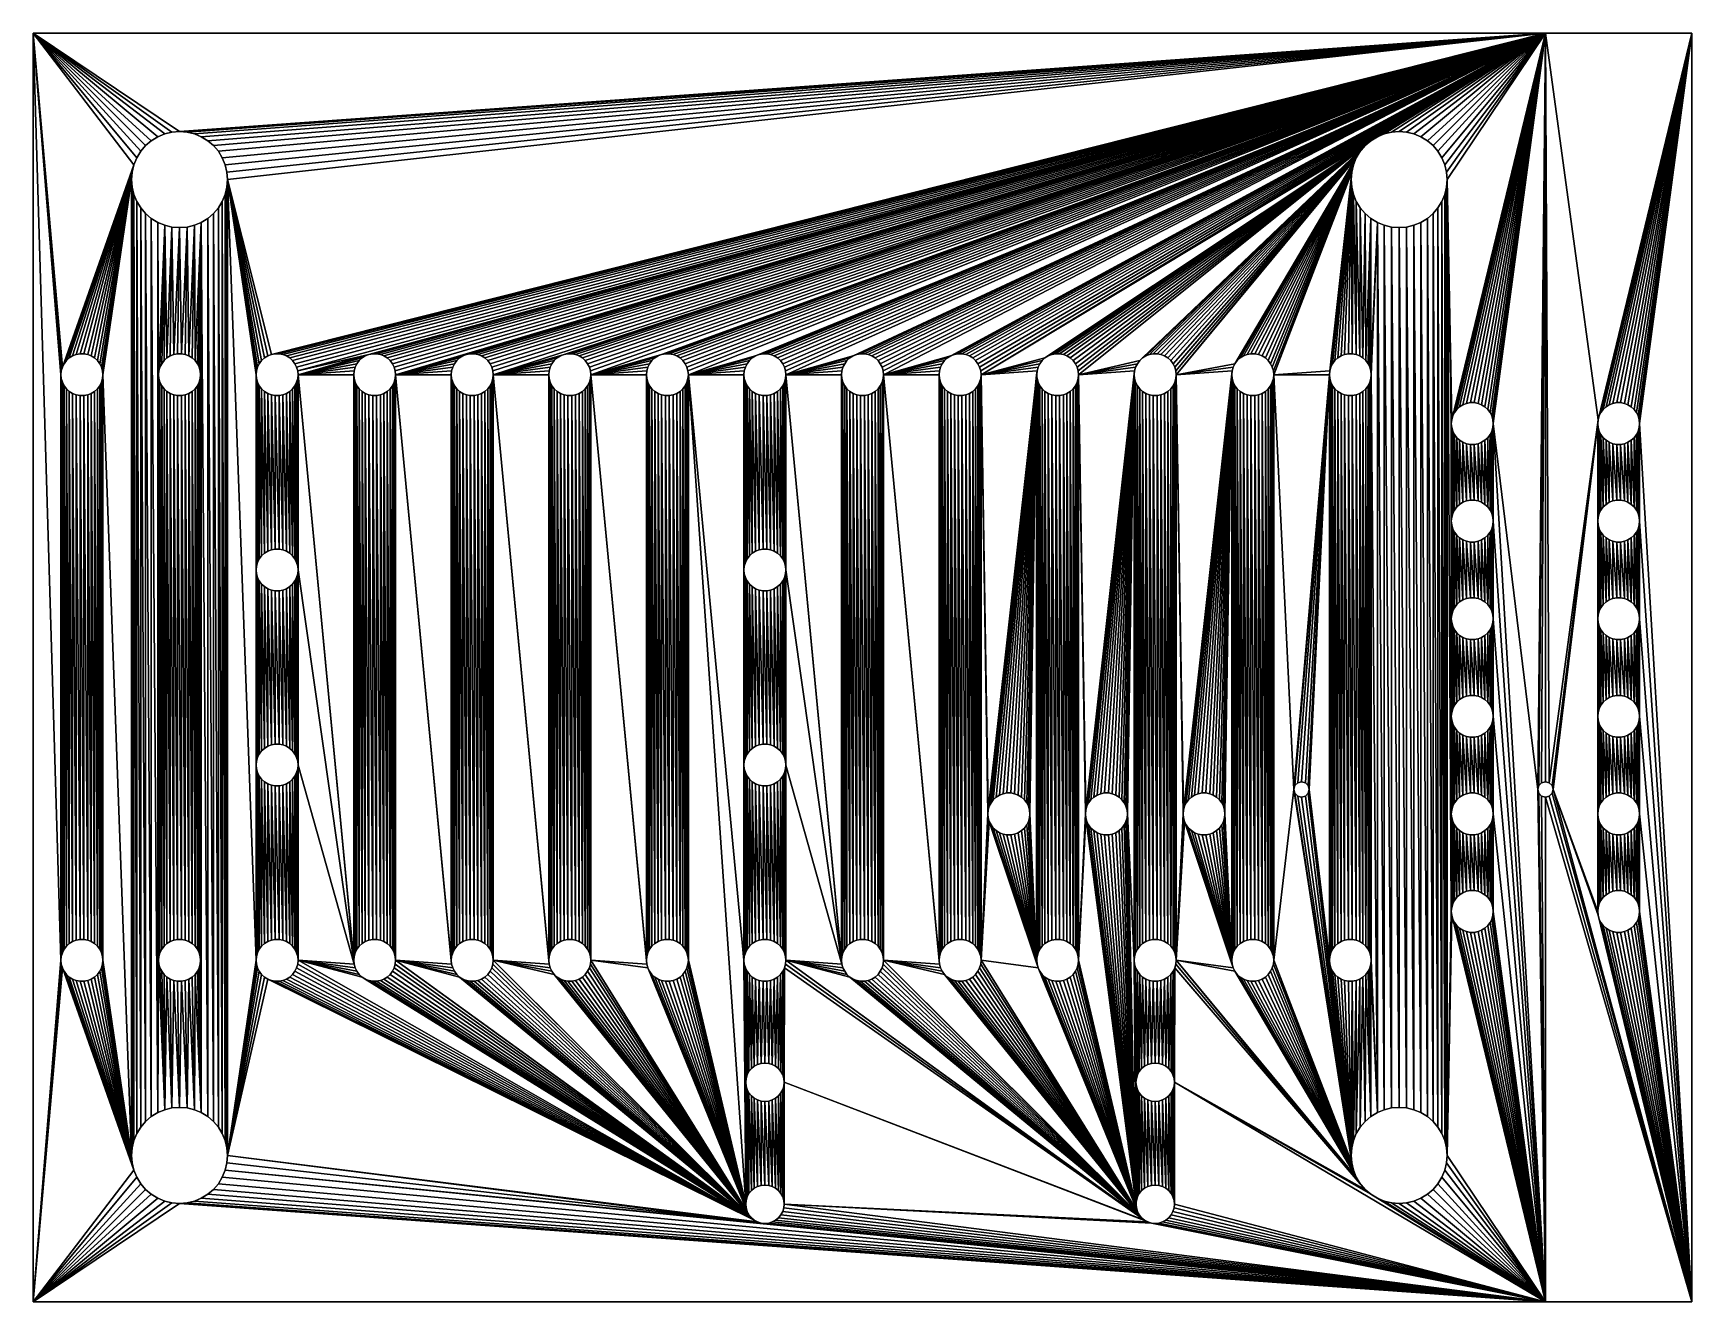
# Model space of a CAD drawing. Header units: metres. Extents: x 0.1054 to 0.1486, y -0.0927 to -0.0597.
import ezdxf

# ---------------------------------------------------------------- set-up
doc = ezdxf.new("R2010")
doc.units = ezdxf.units.M

msp = doc.modelspace()

# ---------------------------------------------------------------- linework, layer by layer
for points in [[(0.10541, -0.05969, 0.000788), (0.106134, -0.08382, 0.000788), (0.106134, -0.06858, 0.000788)], [(0.14478, -0.05969, 0.000788), (0.10541, -0.05969, 0.000788), (0.10922, -0.06225, 0.000788)], [(0.108031, -0.063114, 0.000788), (0.108106, -0.062933, 0.000788), (0.10541, -0.05969, 0.000788)], [(0.108031, -0.063114, 0.000788), (0.10541, -0.05969, 0.000788), (0.106171, -0.068383, 0.000788)], [(0.106143, -0.06848, 0.000788), (0.106171, -0.068383, 0.000788), (0.10541, -0.05969, 0.000788)], [(0.106143, -0.06848, 0.000788), (0.10541, -0.05969, 0.000788), (0.106134, -0.06858, 0.000788)], [(0.10541, -0.05969, 0.000788), (0.108106, -0.062933, 0.000788), (0.108209, -0.062765, 0.000788)], [(0.10541, -0.05969, 0.000788), (0.108209, -0.062765, 0.000788), (0.108336, -0.062616, 0.000788)], [(0.10541, -0.05969, 0.000788), (0.108336, -0.062616, 0.000788), (0.108485, -0.062489, 0.000788)], [(0.10541, -0.05969, 0.000788), (0.108485, -0.062489, 0.000788), (0.108653, -0.062386, 0.000788)], [(0.10541, -0.05969, 0.000788), (0.108653, -0.062386, 0.000788), (0.108834, -0.062311, 0.000788)], [(0.10541, -0.05969, 0.000788), (0.108834, -0.062311, 0.000788), (0.109024, -0.062265, 0.000788)], [(0.10541, -0.05969, 0.000788), (0.109024, -0.062265, 0.000788), (0.10922, -0.06225, 0.000788)], [(0.10541, -0.09271, 0.000788), (0.106134, -0.08382, 0.000788), (0.10541, -0.05969, 0.000788)], [(0.106134, -0.08382, -0.000788), (0.10541, -0.05969, -0.000788), (0.106134, -0.06858, -0.000788)], [(0.10541, -0.05969, -0.000788), (0.14478, -0.05969, -0.000788), (0.10922, -0.06225, -0.000788)], [(0.108106, -0.062933, -0.000788), (0.108031, -0.063114, -0.000788), (0.10541, -0.05969, -0.000788)], [(0.10541, -0.05969, -0.000788), (0.108031, -0.063114, -0.000788), (0.106171, -0.068383, -0.000788)], [(0.106171, -0.068383, -0.000788), (0.106143, -0.06848, -0.000788), (0.10541, -0.05969, -0.000788)], [(0.10541, -0.05969, -0.000788), (0.106143, -0.06848, -0.000788), (0.106134, -0.06858, -0.000788)], [(0.108106, -0.062933, -0.000788), (0.10541, -0.05969, -0.000788), (0.108209, -0.062765, -0.000788)], [(0.108209, -0.062765, -0.000788), (0.10541, -0.05969, -0.000788), (0.108336, -0.062616, -0.000788)], [(0.108336, -0.062616, -0.000788), (0.10541, -0.05969, -0.000788), (0.108485, -0.062489, -0.000788)], [(0.108485, -0.062489, -0.000788), (0.10541, -0.05969, -0.000788), (0.108653, -0.062386, -0.000788)], [(0.108653, -0.062386, -0.000788), (0.10541, -0.05969, -0.000788), (0.108834, -0.062311, -0.000788)], [(0.108834, -0.062311, -0.000788), (0.10541, -0.05969, -0.000788), (0.109024, -0.062265, -0.000788)], [(0.109024, -0.062265, -0.000788), (0.10541, -0.05969, -0.000788), (0.10922, -0.06225, -0.000788)], [(0.106134, -0.08382, -0.000788), (0.10541, -0.09271, -0.000788), (0.10541, -0.05969, -0.000788)], [(0.10541, -0.05969, 0.000788), (0.14478, -0.05969, 0.000788), (0.10541, -0.05969, -0.000788)], [(0.10541, -0.05969, -0.000788), (0.14478, -0.05969, 0.000788), (0.14478, -0.05969, -0.000788)], [(0.10541, -0.09271, 0.000788), (0.10541, -0.05969, 0.000788), (0.10541, -0.09271, -0.000788)], [(0.10541, -0.09271, -0.000788), (0.10541, -0.05969, 0.000788), (0.10541, -0.05969, -0.000788)], [(0.14478, -0.05969, 0.000788), (0.10922, -0.06225, 0.000788), (0.109416, -0.062265, 0.000788)], [(0.10922, -0.06225, -0.000788), (0.14478, -0.05969, -0.000788), (0.109416, -0.062265, -0.000788)], [(0.14478, -0.05969, 0.000788), (0.109416, -0.062265, 0.000788), (0.109606, -0.062311, 0.000788)], [(0.109416, -0.062265, -0.000788), (0.14478, -0.05969, -0.000788), (0.109606, -0.062311, -0.000788)], [(0.14478, -0.05969, 0.000788), (0.109606, -0.062311, 0.000788), (0.109787, -0.062386, 0.000788)], [(0.109606, -0.062311, -0.000788), (0.14478, -0.05969, -0.000788), (0.109787, -0.062386, -0.000788)], [(0.14478, -0.05969, 0.000788), (0.109787, -0.062386, 0.000788), (0.109955, -0.062489, 0.000788)], [(0.109787, -0.062386, -0.000788), (0.14478, -0.05969, -0.000788), (0.109955, -0.062489, -0.000788)], [(0.14478, -0.05969, 0.000788), (0.109955, -0.062489, 0.000788), (0.110104, -0.062616, 0.000788)], [(0.109955, -0.062489, -0.000788), (0.14478, -0.05969, -0.000788), (0.110104, -0.062616, -0.000788)], [(0.14478, -0.05969, 0.000788), (0.110104, -0.062616, 0.000788), (0.110231, -0.062765, 0.000788)], [(0.110104, -0.062616, -0.000788), (0.14478, -0.05969, -0.000788), (0.110231, -0.062765, -0.000788)], [(0.14478, -0.05969, 0.000788), (0.110231, -0.062765, 0.000788), (0.110334, -0.062933, 0.000788)], [(0.110231, -0.062765, -0.000788), (0.14478, -0.05969, -0.000788), (0.110334, -0.062933, -0.000788)], [(0.14478, -0.05969, 0.000788), (0.110334, -0.062933, 0.000788), (0.110409, -0.063114, 0.000788)], [(0.110334, -0.062933, -0.000788), (0.14478, -0.05969, -0.000788), (0.110409, -0.063114, -0.000788)], [(0.14478, -0.05969, 0.000788), (0.110409, -0.063114, 0.000788), (0.110455, -0.063304, 0.000788)], [(0.110409, -0.063114, -0.000788), (0.14478, -0.05969, -0.000788), (0.110455, -0.063304, -0.000788)], [(0.14478, -0.05969, 0.000788), (0.110455, -0.063304, 0.000788), (0.11047, -0.0635, 0.000788)], [(0.110455, -0.063304, -0.000788), (0.14478, -0.05969, -0.000788), (0.11047, -0.0635, -0.000788)], [(0.14478, -0.05969, 0.000788), (0.11047, -0.0635, 0.000788), (0.111611, -0.068055, 0.000788)], [(0.11047, -0.0635, -0.000788), (0.14478, -0.05969, -0.000788), (0.111611, -0.068055, -0.000788)], [(0.14478, -0.05969, 0.000788), (0.111611, -0.068055, 0.000788), (0.11171, -0.068036, 0.000788)], [(0.111611, -0.068055, -0.000788), (0.14478, -0.05969, -0.000788), (0.11171, -0.068036, -0.000788)], [(0.14478, -0.05969, 0.000788), (0.11171, -0.068036, 0.000788), (0.11181, -0.068036, 0.000788)], [(0.11171, -0.068036, -0.000788), (0.14478, -0.05969, -0.000788), (0.11181, -0.068036, -0.000788)], [(0.14478, -0.05969, 0.000788), (0.11181, -0.068036, 0.000788), (0.111909, -0.068055, 0.000788)], [(0.11181, -0.068036, -0.000788), (0.14478, -0.05969, -0.000788), (0.111909, -0.068055, -0.000788)], [(0.14478, -0.05969, 0.000788), (0.111909, -0.068055, 0.000788), (0.112003, -0.068091, 0.000788)], [(0.111909, -0.068055, -0.000788), (0.14478, -0.05969, -0.000788), (0.112003, -0.068091, -0.000788)], [(0.14478, -0.05969, 0.000788), (0.112003, -0.068091, 0.000788), (0.112089, -0.068144, 0.000788)], [(0.112003, -0.068091, -0.000788), (0.14478, -0.05969, -0.000788), (0.112089, -0.068144, -0.000788)], [(0.14478, -0.05969, 0.000788), (0.112089, -0.068144, 0.000788), (0.112164, -0.068212, 0.000788)], [(0.112089, -0.068144, -0.000788), (0.14478, -0.05969, -0.000788), (0.112164, -0.068212, -0.000788)], [(0.14478, -0.05969, 0.000788), (0.112164, -0.068212, 0.000788), (0.112224, -0.068293, 0.000788)], [(0.112164, -0.068212, -0.000788), (0.14478, -0.05969, -0.000788), (0.112224, -0.068293, -0.000788)], [(0.14478, -0.05969, 0.000788), (0.112224, -0.068293, 0.000788), (0.112269, -0.068383, 0.000788)], [(0.112224, -0.068293, -0.000788), (0.14478, -0.05969, -0.000788), (0.112269, -0.068383, -0.000788)], [(0.14478, -0.05969, 0.000788), (0.112269, -0.068383, 0.000788), (0.112297, -0.06848, 0.000788)], [(0.112269, -0.068383, -0.000788), (0.14478, -0.05969, -0.000788), (0.112297, -0.06848, -0.000788)], [(0.14478, -0.05969, 0.000788), (0.112297, -0.06848, 0.000788), (0.114151, -0.068055, 0.000788)], [(0.112297, -0.06848, -0.000788), (0.14478, -0.05969, -0.000788), (0.114151, -0.068055, -0.000788)], [(0.14478, -0.05969, 0.000788), (0.114151, -0.068055, 0.000788), (0.11425, -0.068036, 0.000788)], [(0.114151, -0.068055, -0.000788), (0.14478, -0.05969, -0.000788), (0.11425, -0.068036, -0.000788)], [(0.14478, -0.05969, 0.000788), (0.11425, -0.068036, 0.000788), (0.11435, -0.068036, 0.000788)], [(0.11425, -0.068036, -0.000788), (0.14478, -0.05969, -0.000788), (0.11435, -0.068036, -0.000788)], [(0.14478, -0.05969, 0.000788), (0.11435, -0.068036, 0.000788), (0.114449, -0.068055, 0.000788)], [(0.11435, -0.068036, -0.000788), (0.14478, -0.05969, -0.000788), (0.114449, -0.068055, -0.000788)], [(0.14478, -0.05969, 0.000788), (0.114449, -0.068055, 0.000788), (0.114543, -0.068091, 0.000788)], [(0.114449, -0.068055, -0.000788), (0.14478, -0.05969, -0.000788), (0.114543, -0.068091, -0.000788)], [(0.14478, -0.05969, 0.000788), (0.114543, -0.068091, 0.000788), (0.114629, -0.068144, 0.000788)], [(0.114543, -0.068091, -0.000788), (0.14478, -0.05969, -0.000788), (0.114629, -0.068144, -0.000788)], [(0.14478, -0.05969, 0.000788), (0.114629, -0.068144, 0.000788), (0.114704, -0.068212, 0.000788)], [(0.114629, -0.068144, -0.000788), (0.14478, -0.05969, -0.000788), (0.114704, -0.068212, -0.000788)], [(0.14478, -0.05969, 0.000788), (0.114704, -0.068212, 0.000788), (0.114764, -0.068293, 0.000788)], [(0.114704, -0.068212, -0.000788), (0.14478, -0.05969, -0.000788), (0.114764, -0.068293, -0.000788)], [(0.14478, -0.05969, 0.000788), (0.114764, -0.068293, 0.000788), (0.114809, -0.068383, 0.000788)], [(0.114764, -0.068293, -0.000788), (0.14478, -0.05969, -0.000788), (0.114809, -0.068383, -0.000788)], [(0.14478, -0.05969, 0.000788), (0.114809, -0.068383, 0.000788), (0.114837, -0.06848, 0.000788)], [(0.114809, -0.068383, -0.000788), (0.14478, -0.05969, -0.000788), (0.114837, -0.06848, -0.000788)], [(0.14478, -0.05969, 0.000788), (0.114837, -0.06848, 0.000788), (0.114846, -0.06858, 0.000788)], [(0.114837, -0.06848, -0.000788), (0.14478, -0.05969, -0.000788), (0.114846, -0.06858, -0.000788)], [(0.14478, -0.05969, 0.000788), (0.114846, -0.06858, 0.000788), (0.116691, -0.068055, 0.000788)], [(0.114846, -0.06858, -0.000788), (0.14478, -0.05969, -0.000788), (0.116691, -0.068055, -0.000788)], [(0.14478, -0.05969, 0.000788), (0.116691, -0.068055, 0.000788), (0.11679, -0.068036, 0.000788)], [(0.116691, -0.068055, -0.000788), (0.14478, -0.05969, -0.000788), (0.11679, -0.068036, -0.000788)], [(0.14478, -0.05969, 0.000788), (0.11679, -0.068036, 0.000788), (0.11689, -0.068036, 0.000788)], [(0.11679, -0.068036, -0.000788), (0.14478, -0.05969, -0.000788), (0.11689, -0.068036, -0.000788)], [(0.14478, -0.05969, 0.000788), (0.11689, -0.068036, 0.000788), (0.116989, -0.068055, 0.000788)], [(0.11689, -0.068036, -0.000788), (0.14478, -0.05969, -0.000788), (0.116989, -0.068055, -0.000788)], [(0.14478, -0.05969, 0.000788), (0.116989, -0.068055, 0.000788), (0.117083, -0.068091, 0.000788)], [(0.116989, -0.068055, -0.000788), (0.14478, -0.05969, -0.000788), (0.117083, -0.068091, -0.000788)], [(0.14478, -0.05969, 0.000788), (0.117083, -0.068091, 0.000788), (0.117169, -0.068144, 0.000788)], [(0.117083, -0.068091, -0.000788), (0.14478, -0.05969, -0.000788), (0.117169, -0.068144, -0.000788)], [(0.14478, -0.05969, 0.000788), (0.117169, -0.068144, 0.000788), (0.117244, -0.068212, 0.000788)], [(0.117169, -0.068144, -0.000788), (0.14478, -0.05969, -0.000788), (0.117244, -0.068212, -0.000788)], [(0.14478, -0.05969, 0.000788), (0.117244, -0.068212, 0.000788), (0.117304, -0.068293, 0.000788)], [(0.117244, -0.068212, -0.000788), (0.14478, -0.05969, -0.000788), (0.117304, -0.068293, -0.000788)], [(0.14478, -0.05969, 0.000788), (0.117304, -0.068293, 0.000788), (0.117349, -0.068383, 0.000788)], [(0.117304, -0.068293, -0.000788), (0.14478, -0.05969, -0.000788), (0.117349, -0.068383, -0.000788)], [(0.14478, -0.05969, 0.000788), (0.117349, -0.068383, 0.000788), (0.117377, -0.06848, 0.000788)], [(0.117349, -0.068383, -0.000788), (0.14478, -0.05969, -0.000788), (0.117377, -0.06848, -0.000788)], [(0.14478, -0.05969, 0.000788), (0.117377, -0.06848, 0.000788), (0.117386, -0.06858, 0.000788)], [(0.117377, -0.06848, -0.000788), (0.14478, -0.05969, -0.000788), (0.117386, -0.06858, -0.000788)], [(0.14478, -0.05969, 0.000788), (0.117386, -0.06858, 0.000788), (0.119231, -0.068055, 0.000788)], [(0.117386, -0.06858, -0.000788), (0.14478, -0.05969, -0.000788), (0.119231, -0.068055, -0.000788)], [(0.14478, -0.05969, 0.000788), (0.119231, -0.068055, 0.000788), (0.11933, -0.068036, 0.000788)], [(0.119231, -0.068055, -0.000788), (0.14478, -0.05969, -0.000788), (0.11933, -0.068036, -0.000788)], [(0.14478, -0.05969, 0.000788), (0.11933, -0.068036, 0.000788), (0.11943, -0.068036, 0.000788)], [(0.11933, -0.068036, -0.000788), (0.14478, -0.05969, -0.000788), (0.11943, -0.068036, -0.000788)], [(0.14478, -0.05969, 0.000788), (0.11943, -0.068036, 0.000788), (0.119529, -0.068055, 0.000788)], [(0.11943, -0.068036, -0.000788), (0.14478, -0.05969, -0.000788), (0.119529, -0.068055, -0.000788)], [(0.14478, -0.05969, 0.000788), (0.119529, -0.068055, 0.000788), (0.119623, -0.068091, 0.000788)], [(0.119529, -0.068055, -0.000788), (0.14478, -0.05969, -0.000788), (0.119623, -0.068091, -0.000788)], [(0.14478, -0.05969, 0.000788), (0.119623, -0.068091, 0.000788), (0.119709, -0.068144, 0.000788)], [(0.119623, -0.068091, -0.000788), (0.14478, -0.05969, -0.000788), (0.119709, -0.068144, -0.000788)], [(0.14478, -0.05969, 0.000788), (0.119709, -0.068144, 0.000788), (0.119784, -0.068212, 0.000788)], [(0.119709, -0.068144, -0.000788), (0.14478, -0.05969, -0.000788), (0.119784, -0.068212, -0.000788)], [(0.14478, -0.05969, 0.000788), (0.119784, -0.068212, 0.000788), (0.119844, -0.068293, 0.000788)], [(0.119784, -0.068212, -0.000788), (0.14478, -0.05969, -0.000788), (0.119844, -0.068293, -0.000788)], [(0.14478, -0.05969, 0.000788), (0.119844, -0.068293, 0.000788), (0.119889, -0.068383, 0.000788)], [(0.119844, -0.068293, -0.000788), (0.14478, -0.05969, -0.000788), (0.119889, -0.068383, -0.000788)], [(0.14478, -0.05969, 0.000788), (0.119889, -0.068383, 0.000788), (0.119917, -0.06848, 0.000788)], [(0.119889, -0.068383, -0.000788), (0.14478, -0.05969, -0.000788), (0.119917, -0.06848, -0.000788)], [(0.14478, -0.05969, 0.000788), (0.119917, -0.06848, 0.000788), (0.119926, -0.06858, 0.000788)], [(0.119917, -0.06848, -0.000788), (0.14478, -0.05969, -0.000788), (0.119926, -0.06858, -0.000788)], [(0.14478, -0.05969, 0.000788), (0.119926, -0.06858, 0.000788), (0.121771, -0.068055, 0.000788)], [(0.119926, -0.06858, -0.000788), (0.14478, -0.05969, -0.000788), (0.121771, -0.068055, -0.000788)], [(0.14478, -0.05969, 0.000788), (0.121771, -0.068055, 0.000788), (0.12187, -0.068036, 0.000788)], [(0.121771, -0.068055, -0.000788), (0.14478, -0.05969, -0.000788), (0.12187, -0.068036, -0.000788)], [(0.14478, -0.05969, 0.000788), (0.12187, -0.068036, 0.000788), (0.12197, -0.068036, 0.000788)], [(0.12187, -0.068036, -0.000788), (0.14478, -0.05969, -0.000788), (0.12197, -0.068036, -0.000788)], [(0.14478, -0.05969, 0.000788), (0.12197, -0.068036, 0.000788), (0.122069, -0.068055, 0.000788)], [(0.12197, -0.068036, -0.000788), (0.14478, -0.05969, -0.000788), (0.122069, -0.068055, -0.000788)], [(0.14478, -0.05969, 0.000788), (0.122069, -0.068055, 0.000788), (0.122163, -0.068091, 0.000788)], [(0.122069, -0.068055, -0.000788), (0.14478, -0.05969, -0.000788), (0.122163, -0.068091, -0.000788)], [(0.14478, -0.05969, 0.000788), (0.122163, -0.068091, 0.000788), (0.122249, -0.068144, 0.000788)], [(0.122163, -0.068091, -0.000788), (0.14478, -0.05969, -0.000788), (0.122249, -0.068144, -0.000788)], [(0.14478, -0.05969, 0.000788), (0.122249, -0.068144, 0.000788), (0.122324, -0.068212, 0.000788)], [(0.122249, -0.068144, -0.000788), (0.14478, -0.05969, -0.000788), (0.122324, -0.068212, -0.000788)], [(0.14478, -0.05969, 0.000788), (0.122324, -0.068212, 0.000788), (0.122384, -0.068293, 0.000788)], [(0.122324, -0.068212, -0.000788), (0.14478, -0.05969, -0.000788), (0.122384, -0.068293, -0.000788)], [(0.14478, -0.05969, 0.000788), (0.122384, -0.068293, 0.000788), (0.122429, -0.068383, 0.000788)], [(0.122384, -0.068293, -0.000788), (0.14478, -0.05969, -0.000788), (0.122429, -0.068383, -0.000788)], [(0.14478, -0.05969, 0.000788), (0.122429, -0.068383, 0.000788), (0.122457, -0.06848, 0.000788)], [(0.122429, -0.068383, -0.000788), (0.14478, -0.05969, -0.000788), (0.122457, -0.06848, -0.000788)], [(0.14478, -0.05969, 0.000788), (0.122457, -0.06848, 0.000788), (0.122466, -0.06858, 0.000788)], [(0.122457, -0.06848, -0.000788), (0.14478, -0.05969, -0.000788), (0.122466, -0.06858, -0.000788)], [(0.14478, -0.05969, 0.000788), (0.122466, -0.06858, 0.000788), (0.124217, -0.068091, 0.000788)], [(0.122466, -0.06858, -0.000788), (0.14478, -0.05969, -0.000788), (0.124217, -0.068091, -0.000788)], [(0.14478, -0.05969, 0.000788), (0.124217, -0.068091, 0.000788), (0.124311, -0.068055, 0.000788)], [(0.124217, -0.068091, -0.000788), (0.14478, -0.05969, -0.000788), (0.124311, -0.068055, -0.000788)], [(0.14478, -0.05969, 0.000788), (0.124311, -0.068055, 0.000788), (0.12441, -0.068036, 0.000788)], [(0.124311, -0.068055, -0.000788), (0.14478, -0.05969, -0.000788), (0.12441, -0.068036, -0.000788)], [(0.14478, -0.05969, 0.000788), (0.12441, -0.068036, 0.000788), (0.12451, -0.068036, 0.000788)], [(0.12441, -0.068036, -0.000788), (0.14478, -0.05969, -0.000788), (0.12451, -0.068036, -0.000788)], [(0.14478, -0.05969, 0.000788), (0.12451, -0.068036, 0.000788), (0.124609, -0.068055, 0.000788)], [(0.12451, -0.068036, -0.000788), (0.14478, -0.05969, -0.000788), (0.124609, -0.068055, -0.000788)], [(0.14478, -0.05969, 0.000788), (0.124609, -0.068055, 0.000788), (0.124703, -0.068091, 0.000788)], [(0.124609, -0.068055, -0.000788), (0.14478, -0.05969, -0.000788), (0.124703, -0.068091, -0.000788)], [(0.14478, -0.05969, 0.000788), (0.124703, -0.068091, 0.000788), (0.124789, -0.068144, 0.000788)], [(0.124703, -0.068091, -0.000788), (0.14478, -0.05969, -0.000788), (0.124789, -0.068144, -0.000788)], [(0.14478, -0.05969, 0.000788), (0.124789, -0.068144, 0.000788), (0.124864, -0.068212, 0.000788)], [(0.124789, -0.068144, -0.000788), (0.14478, -0.05969, -0.000788), (0.124864, -0.068212, -0.000788)], [(0.14478, -0.05969, 0.000788), (0.124864, -0.068212, 0.000788), (0.124924, -0.068293, 0.000788)], [(0.124864, -0.068212, -0.000788), (0.14478, -0.05969, -0.000788), (0.124924, -0.068293, -0.000788)], [(0.14478, -0.05969, 0.000788), (0.124924, -0.068293, 0.000788), (0.124969, -0.068383, 0.000788)], [(0.124924, -0.068293, -0.000788), (0.14478, -0.05969, -0.000788), (0.124969, -0.068383, -0.000788)], [(0.14478, -0.05969, 0.000788), (0.124969, -0.068383, 0.000788), (0.124997, -0.06848, 0.000788)], [(0.124969, -0.068383, -0.000788), (0.14478, -0.05969, -0.000788), (0.124997, -0.06848, -0.000788)], [(0.14478, -0.05969, 0.000788), (0.124997, -0.06848, 0.000788), (0.125006, -0.06858, 0.000788)], [(0.124997, -0.06848, -0.000788), (0.14478, -0.05969, -0.000788), (0.125006, -0.06858, -0.000788)], [(0.14478, -0.05969, 0.000788), (0.125006, -0.06858, 0.000788), (0.126757, -0.068091, 0.000788)], [(0.125006, -0.06858, -0.000788), (0.14478, -0.05969, -0.000788), (0.126757, -0.068091, -0.000788)], [(0.14478, -0.05969, 0.000788), (0.126757, -0.068091, 0.000788), (0.126851, -0.068055, 0.000788)], [(0.126757, -0.068091, -0.000788), (0.14478, -0.05969, -0.000788), (0.126851, -0.068055, -0.000788)], [(0.14478, -0.05969, 0.000788), (0.126851, -0.068055, 0.000788), (0.12695, -0.068036, 0.000788)], [(0.126851, -0.068055, -0.000788), (0.14478, -0.05969, -0.000788), (0.12695, -0.068036, -0.000788)], [(0.14478, -0.05969, 0.000788), (0.12695, -0.068036, 0.000788), (0.12705, -0.068036, 0.000788)], [(0.12695, -0.068036, -0.000788), (0.14478, -0.05969, -0.000788), (0.12705, -0.068036, -0.000788)], [(0.14478, -0.05969, 0.000788), (0.12705, -0.068036, 0.000788), (0.127149, -0.068055, 0.000788)], [(0.12705, -0.068036, -0.000788), (0.14478, -0.05969, -0.000788), (0.127149, -0.068055, -0.000788)], [(0.14478, -0.05969, 0.000788), (0.127149, -0.068055, 0.000788), (0.127243, -0.068091, 0.000788)], [(0.127149, -0.068055, -0.000788), (0.14478, -0.05969, -0.000788), (0.127243, -0.068091, -0.000788)], [(0.14478, -0.05969, 0.000788), (0.127243, -0.068091, 0.000788), (0.127329, -0.068144, 0.000788)], [(0.127243, -0.068091, -0.000788), (0.14478, -0.05969, -0.000788), (0.127329, -0.068144, -0.000788)], [(0.14478, -0.05969, 0.000788), (0.127329, -0.068144, 0.000788), (0.127404, -0.068212, 0.000788)], [(0.127329, -0.068144, -0.000788), (0.14478, -0.05969, -0.000788), (0.127404, -0.068212, -0.000788)], [(0.14478, -0.05969, 0.000788), (0.127404, -0.068212, 0.000788), (0.127464, -0.068293, 0.000788)], [(0.127404, -0.068212, -0.000788), (0.14478, -0.05969, -0.000788), (0.127464, -0.068293, -0.000788)], [(0.14478, -0.05969, 0.000788), (0.127464, -0.068293, 0.000788), (0.127509, -0.068383, 0.000788)], [(0.127464, -0.068293, -0.000788), (0.14478, -0.05969, -0.000788), (0.127509, -0.068383, -0.000788)], [(0.14478, -0.05969, 0.000788), (0.127509, -0.068383, 0.000788), (0.127537, -0.06848, 0.000788)], [(0.127509, -0.068383, -0.000788), (0.14478, -0.05969, -0.000788), (0.127537, -0.06848, -0.000788)], [(0.14478, -0.05969, 0.000788), (0.127537, -0.06848, 0.000788), (0.127546, -0.06858, 0.000788)], [(0.127537, -0.06848, -0.000788), (0.14478, -0.05969, -0.000788), (0.127546, -0.06858, -0.000788)], [(0.14478, -0.05969, 0.000788), (0.127546, -0.06858, 0.000788), (0.129297, -0.068091, 0.000788)], [(0.127546, -0.06858, -0.000788), (0.14478, -0.05969, -0.000788), (0.129297, -0.068091, -0.000788)], [(0.14478, -0.05969, 0.000788), (0.129297, -0.068091, 0.000788), (0.129391, -0.068055, 0.000788)], [(0.129297, -0.068091, -0.000788), (0.14478, -0.05969, -0.000788), (0.129391, -0.068055, -0.000788)], [(0.14478, -0.05969, 0.000788), (0.129391, -0.068055, 0.000788), (0.12949, -0.068036, 0.000788)], [(0.129391, -0.068055, -0.000788), (0.14478, -0.05969, -0.000788), (0.12949, -0.068036, -0.000788)], [(0.14478, -0.05969, 0.000788), (0.12949, -0.068036, 0.000788), (0.12959, -0.068036, 0.000788)], [(0.12949, -0.068036, -0.000788), (0.14478, -0.05969, -0.000788), (0.12959, -0.068036, -0.000788)], [(0.14478, -0.05969, 0.000788), (0.12959, -0.068036, 0.000788), (0.129689, -0.068055, 0.000788)], [(0.12959, -0.068036, -0.000788), (0.14478, -0.05969, -0.000788), (0.129689, -0.068055, -0.000788)], [(0.14478, -0.05969, 0.000788), (0.129689, -0.068055, 0.000788), (0.129783, -0.068091, 0.000788)], [(0.129689, -0.068055, -0.000788), (0.14478, -0.05969, -0.000788), (0.129783, -0.068091, -0.000788)], [(0.14478, -0.05969, 0.000788), (0.129783, -0.068091, 0.000788), (0.129869, -0.068144, 0.000788)], [(0.129783, -0.068091, -0.000788), (0.14478, -0.05969, -0.000788), (0.129869, -0.068144, -0.000788)], [(0.14478, -0.05969, 0.000788), (0.129869, -0.068144, 0.000788), (0.129944, -0.068212, 0.000788)], [(0.129869, -0.068144, -0.000788), (0.14478, -0.05969, -0.000788), (0.129944, -0.068212, -0.000788)], [(0.14478, -0.05969, 0.000788), (0.129944, -0.068212, 0.000788), (0.130004, -0.068293, 0.000788)], [(0.129944, -0.068212, -0.000788), (0.14478, -0.05969, -0.000788), (0.130004, -0.068293, -0.000788)], [(0.14478, -0.05969, 0.000788), (0.130004, -0.068293, 0.000788), (0.130049, -0.068383, 0.000788)], [(0.130004, -0.068293, -0.000788), (0.14478, -0.05969, -0.000788), (0.130049, -0.068383, -0.000788)], [(0.14478, -0.05969, 0.000788), (0.130049, -0.068383, 0.000788), (0.130077, -0.06848, 0.000788)], [(0.130049, -0.068383, -0.000788), (0.14478, -0.05969, -0.000788), (0.130077, -0.06848, -0.000788)], [(0.14478, -0.05969, 0.000788), (0.130077, -0.06848, 0.000788), (0.130086, -0.06858, 0.000788)], [(0.130077, -0.06848, -0.000788), (0.14478, -0.05969, -0.000788), (0.130086, -0.06858, -0.000788)], [(0.14478, -0.05969, 0.000788), (0.130086, -0.06858, 0.000788), (0.140235, -0.062489, 0.000788)], [(0.130086, -0.06858, -0.000788), (0.14478, -0.05969, -0.000788), (0.140235, -0.062489, -0.000788)], [(0.14478, -0.05969, 0.000788), (0.140235, -0.062489, 0.000788), (0.140403, -0.062386, 0.000788)], [(0.140235, -0.062489, -0.000788), (0.14478, -0.05969, -0.000788), (0.140403, -0.062386, -0.000788)], [(0.14478, -0.05969, 0.000788), (0.140403, -0.062386, 0.000788), (0.140584, -0.062311, 0.000788)], [(0.140403, -0.062386, -0.000788), (0.14478, -0.05969, -0.000788), (0.140584, -0.062311, -0.000788)], [(0.14478, -0.05969, 0.000788), (0.140584, -0.062311, 0.000788), (0.140774, -0.062265, 0.000788)], [(0.140584, -0.062311, -0.000788), (0.14478, -0.05969, -0.000788), (0.140774, -0.062265, -0.000788)], [(0.14478, -0.05969, 0.000788), (0.140774, -0.062265, 0.000788), (0.14097, -0.06225, 0.000788)], [(0.140774, -0.062265, -0.000788), (0.14478, -0.05969, -0.000788), (0.14097, -0.06225, -0.000788)], [(0.14478, -0.05969, 0.000788), (0.14097, -0.06225, 0.000788), (0.141166, -0.062265, 0.000788)], [(0.14097, -0.06225, -0.000788), (0.14478, -0.05969, -0.000788), (0.141166, -0.062265, -0.000788)], [(0.14478, -0.05969, 0.000788), (0.141166, -0.062265, 0.000788), (0.141356, -0.062311, 0.000788)], [(0.141166, -0.062265, -0.000788), (0.14478, -0.05969, -0.000788), (0.141356, -0.062311, -0.000788)], [(0.14478, -0.05969, 0.000788), (0.141356, -0.062311, 0.000788), (0.141537, -0.062386, 0.000788)], [(0.141356, -0.062311, -0.000788), (0.14478, -0.05969, -0.000788), (0.141537, -0.062386, -0.000788)], [(0.14478, -0.05969, 0.000788), (0.141537, -0.062386, 0.000788), (0.141705, -0.062489, 0.000788)], [(0.141537, -0.062386, -0.000788), (0.14478, -0.05969, -0.000788), (0.141705, -0.062489, -0.000788)], [(0.14478, -0.05969, 0.000788), (0.141705, -0.062489, 0.000788), (0.141854, -0.062616, 0.000788)], [(0.141705, -0.062489, -0.000788), (0.14478, -0.05969, -0.000788), (0.141854, -0.062616, -0.000788)], [(0.14478, -0.05969, 0.000788), (0.141854, -0.062616, 0.000788), (0.141981, -0.062765, 0.000788)], [(0.141854, -0.062616, -0.000788), (0.14478, -0.05969, -0.000788), (0.141981, -0.062765, -0.000788)], [(0.14478, -0.05969, 0.000788), (0.141981, -0.062765, 0.000788), (0.142084, -0.062933, 0.000788)], [(0.141981, -0.062765, -0.000788), (0.14478, -0.05969, -0.000788), (0.142084, -0.062933, -0.000788)], [(0.14478, -0.05969, 0.000788), (0.142084, -0.062933, 0.000788), (0.142159, -0.063114, 0.000788)], [(0.142084, -0.062933, -0.000788), (0.14478, -0.05969, -0.000788), (0.142159, -0.063114, -0.000788)], [(0.14478, -0.05969, 0.000788), (0.142159, -0.063114, 0.000788), (0.142205, -0.063304, 0.000788)], [(0.142159, -0.063114, -0.000788), (0.14478, -0.05969, -0.000788), (0.142205, -0.063304, -0.000788)], [(0.14478, -0.05969, 0.000788), (0.142205, -0.063304, 0.000788), (0.14222, -0.0635, 0.000788)], [(0.142205, -0.063304, -0.000788), (0.14478, -0.05969, -0.000788), (0.14222, -0.0635, -0.000788)], [(0.14478, -0.05969, 0.000788), (0.14222, -0.0635, 0.000788), (0.142338, -0.06975, 0.000788)], [(0.14222, -0.0635, -0.000788), (0.14478, -0.05969, -0.000788), (0.142338, -0.06975, -0.000788)], [(0.14478, -0.05969, 0.000788), (0.142338, -0.06975, 0.000788), (0.142366, -0.069653, 0.000788)], [(0.142338, -0.06975, -0.000788), (0.14478, -0.05969, -0.000788), (0.142366, -0.069653, -0.000788)], [(0.14478, -0.05969, 0.000788), (0.142366, -0.069653, 0.000788), (0.142411, -0.069563, 0.000788)], [(0.142366, -0.069653, -0.000788), (0.14478, -0.05969, -0.000788), (0.142411, -0.069563, -0.000788)], [(0.14478, -0.05969, 0.000788), (0.142411, -0.069563, 0.000788), (0.142471, -0.069482, 0.000788)], [(0.142411, -0.069563, -0.000788), (0.14478, -0.05969, -0.000788), (0.142471, -0.069482, -0.000788)], [(0.14478, -0.05969, 0.000788), (0.142471, -0.069482, 0.000788), (0.142546, -0.069414, 0.000788)], [(0.142471, -0.069482, -0.000788), (0.14478, -0.05969, -0.000788), (0.142546, -0.069414, -0.000788)], [(0.14478, -0.05969, 0.000788), (0.142546, -0.069414, 0.000788), (0.142632, -0.069361, 0.000788)], [(0.142546, -0.069414, -0.000788), (0.14478, -0.05969, -0.000788), (0.142632, -0.069361, -0.000788)], [(0.14478, -0.05969, 0.000788), (0.142632, -0.069361, 0.000788), (0.142726, -0.069325, 0.000788)], [(0.142632, -0.069361, -0.000788), (0.14478, -0.05969, -0.000788), (0.142726, -0.069325, -0.000788)], [(0.14478, -0.05969, 0.000788), (0.142726, -0.069325, 0.000788), (0.142825, -0.069306, 0.000788)], [(0.142726, -0.069325, -0.000788), (0.14478, -0.05969, -0.000788), (0.142825, -0.069306, -0.000788)], [(0.14478, -0.05969, 0.000788), (0.142825, -0.069306, 0.000788), (0.142925, -0.069306, 0.000788)], [(0.142825, -0.069306, -0.000788), (0.14478, -0.05969, -0.000788), (0.142925, -0.069306, -0.000788)], [(0.14478, -0.05969, 0.000788), (0.142925, -0.069306, 0.000788), (0.143024, -0.069325, 0.000788)], [(0.142925, -0.069306, -0.000788), (0.14478, -0.05969, -0.000788), (0.143024, -0.069325, -0.000788)], [(0.14478, -0.05969, 0.000788), (0.143024, -0.069325, 0.000788), (0.143118, -0.069361, 0.000788)], [(0.143024, -0.069325, -0.000788), (0.14478, -0.05969, -0.000788), (0.143118, -0.069361, -0.000788)], [(0.14478, -0.05969, 0.000788), (0.143118, -0.069361, 0.000788), (0.143204, -0.069414, 0.000788)], [(0.143118, -0.069361, -0.000788), (0.14478, -0.05969, -0.000788), (0.143204, -0.069414, -0.000788)], [(0.14478, -0.05969, 0.000788), (0.143204, -0.069414, 0.000788), (0.143279, -0.069482, 0.000788)], [(0.143204, -0.069414, -0.000788), (0.14478, -0.05969, -0.000788), (0.143279, -0.069482, -0.000788)], [(0.14478, -0.05969, 0.000788), (0.143279, -0.069482, 0.000788), (0.143339, -0.069563, 0.000788)], [(0.143279, -0.069482, -0.000788), (0.14478, -0.05969, -0.000788), (0.143339, -0.069563, -0.000788)], [(0.14478, -0.05969, 0.000788), (0.143339, -0.069563, 0.000788), (0.143384, -0.069653, 0.000788)], [(0.143339, -0.069563, -0.000788), (0.14478, -0.05969, -0.000788), (0.143384, -0.069653, -0.000788)], [(0.14478, -0.05969, 0.000788), (0.143384, -0.069653, 0.000788), (0.143412, -0.06975, 0.000788)], [(0.143384, -0.069653, -0.000788), (0.14478, -0.05969, -0.000788), (0.143412, -0.06975, -0.000788)], [(0.14478, -0.05969, 0.000788), (0.143412, -0.06975, 0.000788), (0.143421, -0.06985, 0.000788)], [(0.143412, -0.06975, -0.000788), (0.14478, -0.05969, -0.000788), (0.143421, -0.06985, -0.000788)], [(0.143421, -0.06985, 0.000788), (0.14458, -0.079375, 0.000788), (0.14478, -0.05969, 0.000788)], [(0.14458, -0.079375, -0.000788), (0.143421, -0.06985, -0.000788), (0.14478, -0.05969, -0.000788)], [(0.14478, -0.05969, 0.000788), (0.14458, -0.079375, 0.000788), (0.144607, -0.079275, 0.000788)], [(0.14458, -0.079375, -0.000788), (0.14478, -0.05969, -0.000788), (0.144607, -0.079275, -0.000788)], [(0.14478, -0.05969, 0.000788), (0.144607, -0.079275, 0.000788), (0.14468, -0.079202, 0.000788)], [(0.144607, -0.079275, -0.000788), (0.14478, -0.05969, -0.000788), (0.14468, -0.079202, -0.000788)], [(0.14478, -0.05969, 0.000788), (0.14468, -0.079202, 0.000788), (0.14478, -0.079175, 0.000788)], [(0.14468, -0.079202, -0.000788), (0.14478, -0.05969, -0.000788), (0.14478, -0.079175, -0.000788)], [(0.14859, -0.05969, 0.000788), (0.14478, -0.05969, 0.000788), (0.146148, -0.06975, 0.000788)], [(0.14478, -0.05969, 0.000788), (0.14478, -0.079175, 0.000788), (0.14488, -0.079202, 0.000788)], [(0.14478, -0.05969, 0.000788), (0.14488, -0.079202, 0.000788), (0.146148, -0.06975, 0.000788)], [(0.14478, -0.05969, -0.000788), (0.14859, -0.05969, -0.000788), (0.146148, -0.06975, -0.000788)], [(0.14478, -0.079175, -0.000788), (0.14478, -0.05969, -0.000788), (0.14488, -0.079202, -0.000788)], [(0.14488, -0.079202, -0.000788), (0.14478, -0.05969, -0.000788), (0.146148, -0.06975, -0.000788)], [(0.14478, -0.05969, 0.000788), (0.14859, -0.05969, 0.000788), (0.14478, -0.05969, -0.000788)], [(0.14478, -0.05969, -0.000788), (0.14859, -0.05969, 0.000788), (0.14859, -0.05969, -0.000788)], [(0.14859, -0.05969, 0.000788), (0.146148, -0.06975, 0.000788), (0.146176, -0.069653, 0.000788)], [(0.146148, -0.06975, -0.000788), (0.14859, -0.05969, -0.000788), (0.146176, -0.069653, -0.000788)], [(0.14859, -0.05969, 0.000788), (0.146176, -0.069653, 0.000788), (0.146221, -0.069563, 0.000788)], [(0.146176, -0.069653, -0.000788), (0.14859, -0.05969, -0.000788), (0.146221, -0.069563, -0.000788)], [(0.14859, -0.05969, 0.000788), (0.146221, -0.069563, 0.000788), (0.146281, -0.069482, 0.000788)], [(0.146221, -0.069563, -0.000788), (0.14859, -0.05969, -0.000788), (0.146281, -0.069482, -0.000788)], [(0.14859, -0.05969, 0.000788), (0.146281, -0.069482, 0.000788), (0.146356, -0.069414, 0.000788)], [(0.146281, -0.069482, -0.000788), (0.14859, -0.05969, -0.000788), (0.146356, -0.069414, -0.000788)], [(0.14859, -0.05969, 0.000788), (0.146356, -0.069414, 0.000788), (0.146442, -0.069361, 0.000788)], [(0.146356, -0.069414, -0.000788), (0.14859, -0.05969, -0.000788), (0.146442, -0.069361, -0.000788)], [(0.14859, -0.05969, 0.000788), (0.146442, -0.069361, 0.000788), (0.146536, -0.069325, 0.000788)], [(0.146442, -0.069361, -0.000788), (0.14859, -0.05969, -0.000788), (0.146536, -0.069325, -0.000788)], [(0.14859, -0.05969, 0.000788), (0.146536, -0.069325, 0.000788), (0.146635, -0.069306, 0.000788)], [(0.146536, -0.069325, -0.000788), (0.14859, -0.05969, -0.000788), (0.146635, -0.069306, -0.000788)], [(0.14859, -0.05969, 0.000788), (0.146635, -0.069306, 0.000788), (0.146735, -0.069306, 0.000788)], [(0.146635, -0.069306, -0.000788), (0.14859, -0.05969, -0.000788), (0.146735, -0.069306, -0.000788)], [(0.14859, -0.05969, 0.000788), (0.146735, -0.069306, 0.000788), (0.146834, -0.069325, 0.000788)], [(0.146735, -0.069306, -0.000788), (0.14859, -0.05969, -0.000788), (0.146834, -0.069325, -0.000788)], [(0.14859, -0.05969, 0.000788), (0.146834, -0.069325, 0.000788), (0.146928, -0.069361, 0.000788)], [(0.146834, -0.069325, -0.000788), (0.14859, -0.05969, -0.000788), (0.146928, -0.069361, -0.000788)], [(0.14859, -0.05969, 0.000788), (0.146928, -0.069361, 0.000788), (0.147014, -0.069414, 0.000788)], [(0.146928, -0.069361, -0.000788), (0.14859, -0.05969, -0.000788), (0.147014, -0.069414, -0.000788)], [(0.14859, -0.05969, 0.000788), (0.147014, -0.069414, 0.000788), (0.147089, -0.069482, 0.000788)], [(0.147014, -0.069414, -0.000788), (0.14859, -0.05969, -0.000788), (0.147089, -0.069482, -0.000788)], [(0.14859, -0.05969, 0.000788), (0.147089, -0.069482, 0.000788), (0.147149, -0.069563, 0.000788)], [(0.147089, -0.069482, -0.000788), (0.14859, -0.05969, -0.000788), (0.147149, -0.069563, -0.000788)], [(0.14859, -0.05969, 0.000788), (0.147149, -0.069563, 0.000788), (0.147194, -0.069653, 0.000788)], [(0.147149, -0.069563, -0.000788), (0.14859, -0.05969, -0.000788), (0.147194, -0.069653, -0.000788)], [(0.147194, -0.069653, 0.000788), (0.147222, -0.06975, 0.000788), (0.14859, -0.05969, 0.000788)], [(0.147222, -0.06975, -0.000788), (0.147194, -0.069653, -0.000788), (0.14859, -0.05969, -0.000788)], [(0.14859, -0.05969, 0.000788), (0.147222, -0.06975, 0.000788), (0.147231, -0.06985, 0.000788)], [(0.147222, -0.06975, -0.000788), (0.14859, -0.05969, -0.000788), (0.147231, -0.06985, -0.000788)], [(0.14859, -0.05969, 0.000788), (0.147231, -0.06985, 0.000788), (0.14859, -0.09271, 0.000788)], [(0.147231, -0.06985, -0.000788), (0.14859, -0.05969, -0.000788), (0.14859, -0.09271, -0.000788)], [(0.14859, -0.05969, 0.000788), (0.14859, -0.09271, 0.000788), (0.14859, -0.05969, -0.000788)], [(0.14859, -0.05969, -0.000788), (0.14859, -0.09271, 0.000788), (0.14859, -0.09271, -0.000788)], [(0.108485, -0.062489, 0.000788), (0.108336, -0.062616, 0.000788), (0.108485, -0.062489, -0.000788)], [(0.108485, -0.062489, -0.000788), (0.108336, -0.062616, 0.000788), (0.108336, -0.062616, -0.000788)], [(0.108653, -0.062386, 0.000788), (0.108485, -0.062489, 0.000788), (0.108653, -0.062386, -0.000788)], [(0.108653, -0.062386, -0.000788), (0.108485, -0.062489, 0.000788), (0.108485, -0.062489, -0.000788)], [(0.108834, -0.062311, 0.000788), (0.108653, -0.062386, 0.000788), (0.108834, -0.062311, -0.000788)], [(0.108834, -0.062311, -0.000788), (0.108653, -0.062386, 0.000788), (0.108653, -0.062386, -0.000788)], [(0.109024, -0.062265, 0.000788), (0.108834, -0.062311, 0.000788), (0.109024, -0.062265, -0.000788)], [(0.109024, -0.062265, -0.000788), (0.108834, -0.062311, 0.000788), (0.108834, -0.062311, -0.000788)], [(0.10922, -0.06225, 0.000788), (0.109024, -0.062265, 0.000788), (0.10922, -0.06225, -0.000788)], [(0.10922, -0.06225, -0.000788), (0.109024, -0.062265, 0.000788), (0.109024, -0.062265, -0.000788)], [(0.109416, -0.062265, 0.000788), (0.10922, -0.06225, 0.000788), (0.109416, -0.062265, -0.000788)], [(0.109416, -0.062265, -0.000788), (0.10922, -0.06225, 0.000788), (0.10922, -0.06225, -0.000788)], [(0.109606, -0.062311, 0.000788), (0.109416, -0.062265, 0.000788), (0.109606, -0.062311, -0.000788)], [(0.109606, -0.062311, -0.000788), (0.109416, -0.062265, 0.000788), (0.109416, -0.062265, -0.000788)], [(0.109787, -0.062386, 0.000788), (0.109606, -0.062311, 0.000788), (0.109787, -0.062386, -0.000788)], [(0.109787, -0.062386, -0.000788), (0.109606, -0.062311, 0.000788), (0.109606, -0.062311, -0.000788)], [(0.109955, -0.062489, 0.000788), (0.109787, -0.062386, 0.000788), (0.109955, -0.062489, -0.000788)], [(0.109955, -0.062489, -0.000788), (0.109787, -0.062386, 0.000788), (0.109787, -0.062386, -0.000788)], [(0.110104, -0.062616, 0.000788), (0.109955, -0.062489, 0.000788), (0.110104, -0.062616, -0.000788)], [(0.110104, -0.062616, -0.000788), (0.109955, -0.062489, 0.000788), (0.109955, -0.062489, -0.000788)], [(0.140235, -0.062489, 0.000788), (0.130086, -0.06858, 0.000788), (0.131751, -0.068144, 0.000788)], [(0.130086, -0.06858, -0.000788), (0.140235, -0.062489, -0.000788), (0.131751, -0.068144, -0.000788)], [(0.140235, -0.062489, 0.000788), (0.131751, -0.068144, 0.000788), (0.131837, -0.068091, 0.000788)], [(0.131751, -0.068144, -0.000788), (0.140235, -0.062489, -0.000788), (0.131837, -0.068091, -0.000788)], [(0.140235, -0.062489, 0.000788), (0.131837, -0.068091, 0.000788), (0.131931, -0.068055, 0.000788)], [(0.131837, -0.068091, -0.000788), (0.140235, -0.062489, -0.000788), (0.131931, -0.068055, -0.000788)], [(0.140235, -0.062489, 0.000788), (0.131931, -0.068055, 0.000788), (0.13203, -0.068036, 0.000788)], [(0.131931, -0.068055, -0.000788), (0.140235, -0.062489, -0.000788), (0.13203, -0.068036, -0.000788)], [(0.140235, -0.062489, 0.000788), (0.13203, -0.068036, 0.000788), (0.13213, -0.068036, 0.000788)], [(0.13203, -0.068036, -0.000788), (0.140235, -0.062489, -0.000788), (0.13213, -0.068036, -0.000788)], [(0.140235, -0.062489, 0.000788), (0.13213, -0.068036, 0.000788), (0.132229, -0.068055, 0.000788)], [(0.13213, -0.068036, -0.000788), (0.140235, -0.062489, -0.000788), (0.132229, -0.068055, -0.000788)], [(0.140235, -0.062489, 0.000788), (0.132229, -0.068055, 0.000788), (0.132323, -0.068091, 0.000788)], [(0.132229, -0.068055, -0.000788), (0.140235, -0.062489, -0.000788), (0.132323, -0.068091, -0.000788)], [(0.140235, -0.062489, 0.000788), (0.132323, -0.068091, 0.000788), (0.132409, -0.068144, 0.000788)], [(0.132323, -0.068091, -0.000788), (0.140235, -0.062489, -0.000788), (0.132409, -0.068144, -0.000788)], [(0.140235, -0.062489, 0.000788), (0.132409, -0.068144, 0.000788), (0.132484, -0.068212, 0.000788)], [(0.132409, -0.068144, -0.000788), (0.140235, -0.062489, -0.000788), (0.132484, -0.068212, -0.000788)], [(0.140235, -0.062489, 0.000788), (0.132484, -0.068212, 0.000788), (0.132544, -0.068293, 0.000788)], [(0.132484, -0.068212, -0.000788), (0.140235, -0.062489, -0.000788), (0.132544, -0.068293, -0.000788)], [(0.140235, -0.062489, 0.000788), (0.132544, -0.068293, 0.000788), (0.132589, -0.068383, 0.000788)], [(0.132544, -0.068293, -0.000788), (0.140235, -0.062489, -0.000788), (0.132589, -0.068383, -0.000788)], [(0.140235, -0.062489, 0.000788), (0.132589, -0.068383, 0.000788), (0.132617, -0.06848, 0.000788)], [(0.132589, -0.068383, -0.000788), (0.140235, -0.062489, -0.000788), (0.132617, -0.06848, -0.000788)], [(0.140235, -0.062489, 0.000788), (0.132617, -0.06848, 0.000788), (0.132626, -0.06858, 0.000788)], [(0.132617, -0.06848, -0.000788), (0.140235, -0.062489, -0.000788), (0.132626, -0.06858, -0.000788)], [(0.140086, -0.062616, 0.000788), (0.140235, -0.062489, 0.000788), (0.132626, -0.06858, 0.000788)], [(0.140235, -0.062489, -0.000788), (0.140086, -0.062616, -0.000788), (0.132626, -0.06858, -0.000788)], [(0.140235, -0.062489, 0.000788), (0.140086, -0.062616, 0.000788), (0.140235, -0.062489, -0.000788)], [(0.140235, -0.062489, -0.000788), (0.140086, -0.062616, 0.000788), (0.140086, -0.062616, -0.000788)], [(0.140403, -0.062386, 0.000788), (0.140235, -0.062489, 0.000788), (0.140403, -0.062386, -0.000788)], [(0.140403, -0.062386, -0.000788), (0.140235, -0.062489, 0.000788), (0.140235, -0.062489, -0.000788)], [(0.140584, -0.062311, 0.000788), (0.140403, -0.062386, 0.000788), (0.140584, -0.062311, -0.000788)], [(0.140584, -0.062311, -0.000788), (0.140403, -0.062386, 0.000788), (0.140403, -0.062386, -0.000788)], [(0.140774, -0.062265, 0.000788), (0.140584, -0.062311, 0.000788), (0.140774, -0.062265, -0.000788)], [(0.140774, -0.062265, -0.000788), (0.140584, -0.062311, 0.000788), (0.140584, -0.062311, -0.000788)], [(0.14097, -0.06225, 0.000788), (0.140774, -0.062265, 0.000788), (0.14097, -0.06225, -0.000788)], [(0.14097, -0.06225, -0.000788), (0.140774, -0.062265, 0.000788), (0.140774, -0.062265, -0.000788)], [(0.141166, -0.062265, 0.000788), (0.14097, -0.06225, 0.000788), (0.141166, -0.062265, -0.000788)], [(0.141166, -0.062265, -0.000788), (0.14097, -0.06225, 0.000788), (0.14097, -0.06225, -0.000788)], [(0.141356, -0.062311, 0.000788), (0.141166, -0.062265, 0.000788), (0.141356, -0.062311, -0.000788)], [(0.141356, -0.062311, -0.000788), (0.141166, -0.062265, 0.000788), (0.141166, -0.062265, -0.000788)], [(0.141537, -0.062386, 0.000788), (0.141356, -0.062311, 0.000788), (0.141537, -0.062386, -0.000788)], [(0.141537, -0.062386, -0.000788), (0.141356, -0.062311, 0.000788), (0.141356, -0.062311, -0.000788)], [(0.141705, -0.062489, 0.000788), (0.141537, -0.062386, 0.000788), (0.141705, -0.062489, -0.000788)], [(0.141705, -0.062489, -0.000788), (0.141537, -0.062386, 0.000788), (0.141537, -0.062386, -0.000788)], [(0.141854, -0.062616, 0.000788), (0.141705, -0.062489, 0.000788), (0.141854, -0.062616, -0.000788)], [(0.141854, -0.062616, -0.000788), (0.141705, -0.062489, 0.000788), (0.141705, -0.062489, -0.000788)], [(0.108106, -0.062933, 0.000788), (0.108031, -0.063114, 0.000788), (0.108106, -0.062933, -0.000788)], [(0.108106, -0.062933, -0.000788), (0.108031, -0.063114, 0.000788), (0.108031, -0.063114, -0.000788)], [(0.108209, -0.062765, 0.000788), (0.108106, -0.062933, 0.000788), (0.108209, -0.062765, -0.000788)], [(0.108209, -0.062765, -0.000788), (0.108106, -0.062933, 0.000788), (0.108106, -0.062933, -0.000788)], [(0.108336, -0.062616, 0.000788), (0.108209, -0.062765, 0.000788), (0.108336, -0.062616, -0.000788)], [(0.108336, -0.062616, -0.000788), (0.108209, -0.062765, 0.000788), (0.108209, -0.062765, -0.000788)], [(0.110231, -0.062765, 0.000788), (0.110104, -0.062616, 0.000788), (0.110231, -0.062765, -0.000788)], [(0.110231, -0.062765, -0.000788), (0.110104, -0.062616, 0.000788), (0.110104, -0.062616, -0.000788)], [(0.110334, -0.062933, 0.000788), (0.110231, -0.062765, 0.000788), (0.110334, -0.062933, -0.000788)], [(0.110334, -0.062933, -0.000788), (0.110231, -0.062765, 0.000788), (0.110231, -0.062765, -0.000788)], [(0.110409, -0.063114, 0.000788), (0.110334, -0.062933, 0.000788), (0.110409, -0.063114, -0.000788)], [(0.110409, -0.063114, -0.000788), (0.110334, -0.062933, 0.000788), (0.110334, -0.062933, -0.000788)], [(0.140086, -0.062616, 0.000788), (0.132626, -0.06858, 0.000788), (0.134216, -0.068212, 0.000788)], [(0.132626, -0.06858, -0.000788), (0.140086, -0.062616, -0.000788), (0.134216, -0.068212, -0.000788)], [(0.140086, -0.062616, 0.000788), (0.134216, -0.068212, 0.000788), (0.134291, -0.068144, 0.000788)], [(0.134216, -0.068212, -0.000788), (0.140086, -0.062616, -0.000788), (0.134291, -0.068144, -0.000788)], [(0.140086, -0.062616, 0.000788), (0.134291, -0.068144, 0.000788), (0.134377, -0.068091, 0.000788)], [(0.134291, -0.068144, -0.000788), (0.140086, -0.062616, -0.000788), (0.134377, -0.068091, -0.000788)], [(0.140086, -0.062616, 0.000788), (0.134377, -0.068091, 0.000788), (0.134471, -0.068055, 0.000788)], [(0.134377, -0.068091, -0.000788), (0.140086, -0.062616, -0.000788), (0.134471, -0.068055, -0.000788)], [(0.140086, -0.062616, 0.000788), (0.134471, -0.068055, 0.000788), (0.13457, -0.068036, 0.000788)], [(0.134471, -0.068055, -0.000788), (0.140086, -0.062616, -0.000788), (0.13457, -0.068036, -0.000788)], [(0.140086, -0.062616, 0.000788), (0.13457, -0.068036, 0.000788), (0.13467, -0.068036, 0.000788)], [(0.13457, -0.068036, -0.000788), (0.140086, -0.062616, -0.000788), (0.13467, -0.068036, -0.000788)], [(0.140086, -0.062616, 0.000788), (0.13467, -0.068036, 0.000788), (0.134769, -0.068055, 0.000788)], [(0.13467, -0.068036, -0.000788), (0.140086, -0.062616, -0.000788), (0.134769, -0.068055, -0.000788)], [(0.140086, -0.062616, 0.000788), (0.134769, -0.068055, 0.000788), (0.134863, -0.068091, 0.000788)], [(0.134769, -0.068055, -0.000788), (0.140086, -0.062616, -0.000788), (0.134863, -0.068091, -0.000788)], [(0.140086, -0.062616, 0.000788), (0.134863, -0.068091, 0.000788), (0.134949, -0.068144, 0.000788)], [(0.134863, -0.068091, -0.000788), (0.140086, -0.062616, -0.000788), (0.134949, -0.068144, -0.000788)], [(0.140086, -0.062616, 0.000788), (0.134949, -0.068144, 0.000788), (0.135024, -0.068212, 0.000788)], [(0.134949, -0.068144, -0.000788), (0.140086, -0.062616, -0.000788), (0.135024, -0.068212, -0.000788)], [(0.135024, -0.068212, 0.000788), (0.135084, -0.068293, 0.000788), (0.140086, -0.062616, 0.000788)], [(0.135084, -0.068293, -0.000788), (0.135024, -0.068212, -0.000788), (0.140086, -0.062616, -0.000788)], [(0.140086, -0.062616, 0.000788), (0.135084, -0.068293, 0.000788), (0.135129, -0.068383, 0.000788)], [(0.135084, -0.068293, -0.000788), (0.140086, -0.062616, -0.000788), (0.135129, -0.068383, -0.000788)], [(0.140086, -0.062616, 0.000788), (0.135129, -0.068383, 0.000788), (0.139959, -0.062765, 0.000788)], [(0.135129, -0.068383, -0.000788), (0.140086, -0.062616, -0.000788), (0.139959, -0.062765, -0.000788)], [(0.139959, -0.062765, 0.000788), (0.135129, -0.068383, 0.000788), (0.135157, -0.06848, 0.000788)], [(0.135129, -0.068383, -0.000788), (0.139959, -0.062765, -0.000788), (0.135157, -0.06848, -0.000788)], [(0.139959, -0.062765, 0.000788), (0.135157, -0.06848, 0.000788), (0.135166, -0.06858, 0.000788)], [(0.135157, -0.06848, -0.000788), (0.139959, -0.062765, -0.000788), (0.135166, -0.06858, -0.000788)], [(0.139856, -0.062933, 0.000788), (0.139959, -0.062765, 0.000788), (0.135166, -0.06858, 0.000788)], [(0.139959, -0.062765, -0.000788), (0.139856, -0.062933, -0.000788), (0.135166, -0.06858, -0.000788)], [(0.139856, -0.062933, 0.000788), (0.135166, -0.06858, 0.000788), (0.136696, -0.068293, 0.000788)], [(0.135166, -0.06858, -0.000788), (0.139856, -0.062933, -0.000788), (0.136696, -0.068293, -0.000788)], [(0.139856, -0.062933, 0.000788), (0.136696, -0.068293, 0.000788), (0.136756, -0.068212, 0.000788)], [(0.136696, -0.068293, -0.000788), (0.139856, -0.062933, -0.000788), (0.136756, -0.068212, -0.000788)], [(0.139856, -0.062933, 0.000788), (0.136756, -0.068212, 0.000788), (0.136831, -0.068144, 0.000788)], [(0.136756, -0.068212, -0.000788), (0.139856, -0.062933, -0.000788), (0.136831, -0.068144, -0.000788)], [(0.139856, -0.062933, 0.000788), (0.136831, -0.068144, 0.000788), (0.136917, -0.068091, 0.000788)], [(0.136831, -0.068144, -0.000788), (0.139856, -0.062933, -0.000788), (0.136917, -0.068091, -0.000788)], [(0.139856, -0.062933, 0.000788), (0.136917, -0.068091, 0.000788), (0.137011, -0.068055, 0.000788)], [(0.136917, -0.068091, -0.000788), (0.139856, -0.062933, -0.000788), (0.137011, -0.068055, -0.000788)], [(0.139856, -0.062933, 0.000788), (0.137011, -0.068055, 0.000788), (0.13711, -0.068036, 0.000788)], [(0.137011, -0.068055, -0.000788), (0.139856, -0.062933, -0.000788), (0.13711, -0.068036, -0.000788)], [(0.139856, -0.062933, 0.000788), (0.13711, -0.068036, 0.000788), (0.13721, -0.068036, 0.000788)], [(0.13711, -0.068036, -0.000788), (0.139856, -0.062933, -0.000788), (0.13721, -0.068036, -0.000788)], [(0.139856, -0.062933, 0.000788), (0.13721, -0.068036, 0.000788), (0.137309, -0.068055, 0.000788)], [(0.13721, -0.068036, -0.000788), (0.139856, -0.062933, -0.000788), (0.137309, -0.068055, -0.000788)], [(0.139856, -0.062933, 0.000788), (0.137309, -0.068055, 0.000788), (0.137403, -0.068091, 0.000788)], [(0.137309, -0.068055, -0.000788), (0.139856, -0.062933, -0.000788), (0.137403, -0.068091, -0.000788)], [(0.139856, -0.062933, 0.000788), (0.137403, -0.068091, 0.000788), (0.137489, -0.068144, 0.000788)], [(0.137403, -0.068091, -0.000788), (0.139856, -0.062933, -0.000788), (0.137489, -0.068144, -0.000788)], [(0.139856, -0.062933, 0.000788), (0.137489, -0.068144, 0.000788), (0.137564, -0.068212, 0.000788)], [(0.137489, -0.068144, -0.000788), (0.139856, -0.062933, -0.000788), (0.137564, -0.068212, -0.000788)], [(0.139856, -0.062933, 0.000788), (0.137564, -0.068212, 0.000788), (0.137624, -0.068293, 0.000788)], [(0.137564, -0.068212, -0.000788), (0.139856, -0.062933, -0.000788), (0.137624, -0.068293, -0.000788)], [(0.139781, -0.063114, 0.000788), (0.139856, -0.062933, 0.000788), (0.137624, -0.068293, 0.000788)], [(0.139856, -0.062933, -0.000788), (0.139781, -0.063114, -0.000788), (0.137624, -0.068293, -0.000788)], [(0.139856, -0.062933, 0.000788), (0.139781, -0.063114, 0.000788), (0.139856, -0.062933, -0.000788)], [(0.139856, -0.062933, -0.000788), (0.139781, -0.063114, 0.000788), (0.139781, -0.063114, -0.000788)], [(0.139959, -0.062765, 0.000788), (0.139856, -0.062933, 0.000788), (0.139959, -0.062765, -0.000788)], [(0.139959, -0.062765, -0.000788), (0.139856, -0.062933, 0.000788), (0.139856, -0.062933, -0.000788)], [(0.140086, -0.062616, 0.000788), (0.139959, -0.062765, 0.000788), (0.140086, -0.062616, -0.000788)], [(0.140086, -0.062616, -0.000788), (0.139959, -0.062765, 0.000788), (0.139959, -0.062765, -0.000788)], [(0.141981, -0.062765, 0.000788), (0.141854, -0.062616, 0.000788), (0.141981, -0.062765, -0.000788)], [(0.141981, -0.062765, -0.000788), (0.141854, -0.062616, 0.000788), (0.141854, -0.062616, -0.000788)], [(0.142084, -0.062933, 0.000788), (0.141981, -0.062765, 0.000788), (0.142084, -0.062933, -0.000788)], [(0.142084, -0.062933, -0.000788), (0.141981, -0.062765, 0.000788), (0.141981, -0.062765, -0.000788)], [(0.142159, -0.063114, 0.000788), (0.142084, -0.062933, 0.000788), (0.142159, -0.063114, -0.000788)], [(0.142159, -0.063114, -0.000788), (0.142084, -0.062933, 0.000788), (0.142084, -0.062933, -0.000788)], [(0.108031, -0.063114, 0.000788), (0.106171, -0.068383, 0.000788), (0.106216, -0.068293, 0.000788)], [(0.106171, -0.068383, -0.000788), (0.108031, -0.063114, -0.000788), (0.106216, -0.068293, -0.000788)], [(0.108031, -0.063114, 0.000788), (0.106216, -0.068293, 0.000788), (0.106276, -0.068212, 0.000788)], [(0.106216, -0.068293, -0.000788), (0.108031, -0.063114, -0.000788), (0.106276, -0.068212, -0.000788)], [(0.108031, -0.063114, 0.000788), (0.106276, -0.068212, 0.000788), (0.106351, -0.068144, 0.000788)], [(0.106276, -0.068212, -0.000788), (0.108031, -0.063114, -0.000788), (0.106351, -0.068144, -0.000788)], [(0.108031, -0.063114, 0.000788), (0.106351, -0.068144, 0.000788), (0.106437, -0.068091, 0.000788)], [(0.106351, -0.068144, -0.000788), (0.108031, -0.063114, -0.000788), (0.106437, -0.068091, -0.000788)], [(0.108031, -0.063114, 0.000788), (0.106437, -0.068091, 0.000788), (0.106531, -0.068055, 0.000788)], [(0.106437, -0.068091, -0.000788), (0.108031, -0.063114, -0.000788), (0.106531, -0.068055, -0.000788)], [(0.108031, -0.063114, 0.000788), (0.106531, -0.068055, 0.000788), (0.10663, -0.068036, 0.000788)], [(0.106531, -0.068055, -0.000788), (0.108031, -0.063114, -0.000788), (0.10663, -0.068036, -0.000788)], [(0.108031, -0.063114, 0.000788), (0.10663, -0.068036, 0.000788), (0.10673, -0.068036, 0.000788)], [(0.10663, -0.068036, -0.000788), (0.108031, -0.063114, -0.000788), (0.10673, -0.068036, -0.000788)], [(0.108031, -0.063114, 0.000788), (0.10673, -0.068036, 0.000788), (0.106829, -0.068055, 0.000788)], [(0.10673, -0.068036, -0.000788), (0.108031, -0.063114, -0.000788), (0.106829, -0.068055, -0.000788)], [(0.107985, -0.063304, 0.000788), (0.108031, -0.063114, 0.000788), (0.106829, -0.068055, 0.000788)], [(0.108031, -0.063114, -0.000788), (0.107985, -0.063304, -0.000788), (0.106829, -0.068055, -0.000788)], [(0.107985, -0.063304, 0.000788), (0.106829, -0.068055, 0.000788), (0.106923, -0.068091, 0.000788)], [(0.106829, -0.068055, -0.000788), (0.107985, -0.063304, -0.000788), (0.106923, -0.068091, -0.000788)], [(0.107985, -0.063304, 0.000788), (0.106923, -0.068091, 0.000788), (0.107009, -0.068144, 0.000788)], [(0.106923, -0.068091, -0.000788), (0.107985, -0.063304, -0.000788), (0.107009, -0.068144, -0.000788)], [(0.107985, -0.063304, 0.000788), (0.107009, -0.068144, 0.000788), (0.107084, -0.068212, 0.000788)], [(0.107009, -0.068144, -0.000788), (0.107985, -0.063304, -0.000788), (0.107084, -0.068212, -0.000788)], [(0.107985, -0.063304, 0.000788), (0.107084, -0.068212, 0.000788), (0.107144, -0.068293, 0.000788)], [(0.107084, -0.068212, -0.000788), (0.107985, -0.063304, -0.000788), (0.107144, -0.068293, -0.000788)], [(0.107985, -0.063304, 0.000788), (0.107144, -0.068293, 0.000788), (0.107189, -0.068383, 0.000788)], [(0.107144, -0.068293, -0.000788), (0.107985, -0.063304, -0.000788), (0.107189, -0.068383, -0.000788)], [(0.107985, -0.063304, 0.000788), (0.107189, -0.068383, 0.000788), (0.107217, -0.06848, 0.000788)], [(0.107189, -0.068383, -0.000788), (0.107985, -0.063304, -0.000788), (0.107217, -0.06848, -0.000788)], [(0.107985, -0.063304, 0.000788), (0.107217, -0.06848, 0.000788), (0.107226, -0.06858, 0.000788)], [(0.107217, -0.06848, -0.000788), (0.107985, -0.063304, -0.000788), (0.107226, -0.06858, -0.000788)], [(0.107985, -0.063304, 0.000788), (0.107226, -0.06858, 0.000788), (0.10797, -0.0635, 0.000788)], [(0.107226, -0.06858, -0.000788), (0.107985, -0.063304, -0.000788), (0.10797, -0.0635, -0.000788)], [(0.107985, -0.063304, 0.000788), (0.10797, -0.0635, 0.000788), (0.107985, -0.063304, -0.000788)], [(0.107985, -0.063304, -0.000788), (0.10797, -0.0635, 0.000788), (0.10797, -0.0635, -0.000788)], [(0.108031, -0.063114, 0.000788), (0.107985, -0.063304, 0.000788), (0.108031, -0.063114, -0.000788)], [(0.108031, -0.063114, -0.000788), (0.107985, -0.063304, 0.000788), (0.107985, -0.063304, -0.000788)], [(0.110455, -0.063304, 0.000788), (0.110409, -0.063114, 0.000788), (0.110455, -0.063304, -0.000788)], [(0.110455, -0.063304, -0.000788), (0.110409, -0.063114, 0.000788), (0.110409, -0.063114, -0.000788)], [(0.11047, -0.0635, 0.000788), (0.110455, -0.063304, 0.000788), (0.11047, -0.0635, -0.000788)], [(0.11047, -0.0635, -0.000788), (0.110455, -0.063304, 0.000788), (0.110455, -0.063304, -0.000788)], [(0.139781, -0.063114, 0.000788), (0.137624, -0.068293, 0.000788), (0.137669, -0.068383, 0.000788)], [(0.137624, -0.068293, -0.000788), (0.139781, -0.063114, -0.000788), (0.137669, -0.068383, -0.000788)], [(0.139781, -0.063114, 0.000788), (0.137669, -0.068383, 0.000788), (0.137697, -0.06848, 0.000788)], [(0.137669, -0.068383, -0.000788), (0.139781, -0.063114, -0.000788), (0.137697, -0.06848, -0.000788)], [(0.139781, -0.063114, 0.000788), (0.137697, -0.06848, 0.000788), (0.137706, -0.06858, 0.000788)], [(0.137697, -0.06848, -0.000788), (0.139781, -0.063114, -0.000788), (0.137706, -0.06858, -0.000788)], [(0.139735, -0.063304, 0.000788), (0.139781, -0.063114, 0.000788), (0.137706, -0.06858, 0.000788)], [(0.139781, -0.063114, -0.000788), (0.139735, -0.063304, -0.000788), (0.137706, -0.06858, -0.000788)], [(0.139735, -0.063304, 0.000788), (0.137706, -0.06858, 0.000788), (0.139163, -0.06848, 0.000788)], [(0.137706, -0.06858, -0.000788), (0.139735, -0.063304, -0.000788), (0.139163, -0.06848, -0.000788)], [(0.139735, -0.063304, 0.000788), (0.139163, -0.06848, 0.000788), (0.139191, -0.068383, 0.000788)], [(0.139163, -0.06848, -0.000788), (0.139735, -0.063304, -0.000788), (0.139191, -0.068383, -0.000788)], [(0.139735, -0.063304, 0.000788), (0.139191, -0.068383, 0.000788), (0.139236, -0.068293, 0.000788)], [(0.139191, -0.068383, -0.000788), (0.139735, -0.063304, -0.000788), (0.139236, -0.068293, -0.000788)], [(0.139735, -0.063304, 0.000788), (0.139236, -0.068293, 0.000788), (0.139296, -0.068212, 0.000788)], [(0.139236, -0.068293, -0.000788), (0.139735, -0.063304, -0.000788), (0.139296, -0.068212, -0.000788)], [(0.13972, -0.0635, 0.000788), (0.139735, -0.063304, 0.000788), (0.139296, -0.068212, 0.000788)], [(0.139735, -0.063304, -0.000788), (0.13972, -0.0635, -0.000788), (0.139296, -0.068212, -0.000788)], [(0.139735, -0.063304, 0.000788), (0.13972, -0.0635, 0.000788), (0.139735, -0.063304, -0.000788)], [(0.139735, -0.063304, -0.000788), (0.13972, -0.0635, 0.000788), (0.13972, -0.0635, -0.000788)], [(0.139781, -0.063114, 0.000788), (0.139735, -0.063304, 0.000788), (0.139781, -0.063114, -0.000788)], [(0.139781, -0.063114, -0.000788), (0.139735, -0.063304, 0.000788), (0.139735, -0.063304, -0.000788)], [(0.142205, -0.063304, 0.000788), (0.142159, -0.063114, 0.000788), (0.142205, -0.063304, -0.000788)], [(0.142205, -0.063304, -0.000788), (0.142159, -0.063114, 0.000788), (0.142159, -0.063114, -0.000788)], [(0.14222, -0.0635, 0.000788), (0.142205, -0.063304, 0.000788), (0.14222, -0.0635, -0.000788)], [(0.14222, -0.0635, -0.000788), (0.142205, -0.063304, 0.000788), (0.142205, -0.063304, -0.000788)], [(0.107226, -0.06858, 0.000788), (0.10797, -0.0889, 0.000788), (0.10797, -0.0635, 0.000788)], [(0.10797, -0.0889, -0.000788), (0.107226, -0.06858, -0.000788), (0.10797, -0.0635, -0.000788)], [(0.10797, -0.0635, 0.000788), (0.10797, -0.0889, 0.000788), (0.107985, -0.088704, 0.000788)], [(0.10797, -0.0635, 0.000788), (0.107985, -0.088704, 0.000788), (0.107985, -0.063696, 0.000788)], [(0.10797, -0.0889, -0.000788), (0.10797, -0.0635, -0.000788), (0.107985, -0.088704, -0.000788)], [(0.107985, -0.088704, -0.000788), (0.10797, -0.0635, -0.000788), (0.107985, -0.063696, -0.000788)], [(0.10797, -0.0635, 0.000788), (0.107985, -0.063696, 0.000788), (0.10797, -0.0635, -0.000788)], [(0.10797, -0.0635, -0.000788), (0.107985, -0.063696, 0.000788), (0.107985, -0.063696, -0.000788)], [(0.107985, -0.063696, 0.000788), (0.107985, -0.088704, 0.000788), (0.108031, -0.088514, 0.000788)], [(0.107985, -0.063696, 0.000788), (0.108031, -0.088514, 0.000788), (0.108031, -0.063886, 0.000788)], [(0.107985, -0.088704, -0.000788), (0.107985, -0.063696, -0.000788), (0.108031, -0.088514, -0.000788)], [(0.108031, -0.088514, -0.000788), (0.107985, -0.063696, -0.000788), (0.108031, -0.063886, -0.000788)], [(0.107985, -0.063696, 0.000788), (0.108031, -0.063886, 0.000788), (0.107985, -0.063696, -0.000788)], [(0.107985, -0.063696, -0.000788), (0.108031, -0.063886, 0.000788), (0.108031, -0.063886, -0.000788)], [(0.108031, -0.063886, 0.000788), (0.108031, -0.088514, 0.000788), (0.108106, -0.088333, 0.000788)], [(0.108031, -0.063886, 0.000788), (0.108106, -0.088333, 0.000788), (0.108106, -0.064067, 0.000788)], [(0.108031, -0.088514, -0.000788), (0.108031, -0.063886, -0.000788), (0.108106, -0.088333, -0.000788)], [(0.108106, -0.088333, -0.000788), (0.108031, -0.063886, -0.000788), (0.108106, -0.064067, -0.000788)], [(0.108031, -0.063886, 0.000788), (0.108106, -0.064067, 0.000788), (0.108031, -0.063886, -0.000788)], [(0.108031, -0.063886, -0.000788), (0.108106, -0.064067, 0.000788), (0.108106, -0.064067, -0.000788)], [(0.110334, -0.064067, 0.000788), (0.110409, -0.088514, 0.000788), (0.110409, -0.063886, 0.000788)], [(0.110409, -0.088514, -0.000788), (0.110334, -0.064067, -0.000788), (0.110409, -0.063886, -0.000788)], [(0.110334, -0.064067, 0.000788), (0.110409, -0.063886, 0.000788), (0.110334, -0.064067, -0.000788)], [(0.110334, -0.064067, -0.000788), (0.110409, -0.063886, 0.000788), (0.110409, -0.063886, -0.000788)], [(0.110409, -0.063886, 0.000788), (0.110455, -0.088704, 0.000788), (0.110455, -0.063696, 0.000788)], [(0.110455, -0.088704, -0.000788), (0.110409, -0.063886, -0.000788), (0.110455, -0.063696, -0.000788)], [(0.110409, -0.063886, 0.000788), (0.110455, -0.063696, 0.000788), (0.110409, -0.063886, -0.000788)], [(0.110409, -0.063886, -0.000788), (0.110455, -0.063696, 0.000788), (0.110455, -0.063696, -0.000788)], [(0.110409, -0.063886, 0.000788), (0.110409, -0.088514, 0.000788), (0.110455, -0.088704, 0.000788)], [(0.110409, -0.088514, -0.000788), (0.110409, -0.063886, -0.000788), (0.110455, -0.088704, -0.000788)], [(0.110455, -0.063696, 0.000788), (0.11047, -0.0889, 0.000788), (0.11047, -0.0635, 0.000788)], [(0.11047, -0.0889, -0.000788), (0.110455, -0.063696, -0.000788), (0.11047, -0.0635, -0.000788)], [(0.110455, -0.063696, 0.000788), (0.11047, -0.0635, 0.000788), (0.110455, -0.063696, -0.000788)], [(0.110455, -0.063696, -0.000788), (0.11047, -0.0635, 0.000788), (0.11047, -0.0635, -0.000788)], [(0.110455, -0.063696, 0.000788), (0.110455, -0.088704, 0.000788), (0.11047, -0.0889, 0.000788)], [(0.110455, -0.088704, -0.000788), (0.110455, -0.063696, -0.000788), (0.11047, -0.0889, -0.000788)], [(0.11047, -0.0635, 0.000788), (0.11047, -0.0889, 0.000788), (0.111214, -0.08382, 0.000788)], [(0.11047, -0.0635, 0.000788), (0.111214, -0.08382, 0.000788), (0.111214, -0.06858, 0.000788)], [(0.11047, -0.0635, 0.000788), (0.111214, -0.06858, 0.000788), (0.111223, -0.06848, 0.000788)], [(0.11047, -0.0635, 0.000788), (0.111223, -0.06848, 0.000788), (0.111251, -0.068383, 0.000788)], [(0.11047, -0.0635, 0.000788), (0.111251, -0.068383, 0.000788), (0.111296, -0.068293, 0.000788)], [(0.11047, -0.0635, 0.000788), (0.111296, -0.068293, 0.000788), (0.111356, -0.068212, 0.000788)], [(0.11047, -0.0635, 0.000788), (0.111356, -0.068212, 0.000788), (0.111431, -0.068144, 0.000788)], [(0.11047, -0.0635, 0.000788), (0.111431, -0.068144, 0.000788), (0.111517, -0.068091, 0.000788)], [(0.11047, -0.0635, 0.000788), (0.111517, -0.068091, 0.000788), (0.111611, -0.068055, 0.000788)], [(0.11047, -0.0889, -0.000788), (0.11047, -0.0635, -0.000788), (0.111214, -0.08382, -0.000788)], [(0.111214, -0.08382, -0.000788), (0.11047, -0.0635, -0.000788), (0.111214, -0.06858, -0.000788)], [(0.111214, -0.06858, -0.000788), (0.11047, -0.0635, -0.000788), (0.111223, -0.06848, -0.000788)], [(0.111223, -0.06848, -0.000788), (0.11047, -0.0635, -0.000788), (0.111251, -0.068383, -0.000788)], [(0.111251, -0.068383, -0.000788), (0.11047, -0.0635, -0.000788), (0.111296, -0.068293, -0.000788)], [(0.111296, -0.068293, -0.000788), (0.11047, -0.0635, -0.000788), (0.111356, -0.068212, -0.000788)], [(0.111356, -0.068212, -0.000788), (0.11047, -0.0635, -0.000788), (0.111431, -0.068144, -0.000788)], [(0.111431, -0.068144, -0.000788), (0.11047, -0.0635, -0.000788), (0.111517, -0.068091, -0.000788)], [(0.111517, -0.068091, -0.000788), (0.11047, -0.0635, -0.000788), (0.111611, -0.068055, -0.000788)], [(0.13972, -0.0635, 0.000788), (0.139296, -0.068212, 0.000788), (0.139371, -0.068144, 0.000788)], [(0.139296, -0.068212, -0.000788), (0.13972, -0.0635, -0.000788), (0.139371, -0.068144, -0.000788)], [(0.13972, -0.0635, 0.000788), (0.139371, -0.068144, 0.000788), (0.139457, -0.068091, 0.000788)], [(0.139371, -0.068144, -0.000788), (0.13972, -0.0635, -0.000788), (0.139457, -0.068091, -0.000788)], [(0.13972, -0.0635, 0.000788), (0.139457, -0.068091, 0.000788), (0.139551, -0.068055, 0.000788)], [(0.139457, -0.068091, -0.000788), (0.13972, -0.0635, -0.000788), (0.139551, -0.068055, -0.000788)], [(0.13972, -0.0635, 0.000788), (0.139551, -0.068055, 0.000788), (0.13965, -0.068036, 0.000788)], [(0.139551, -0.068055, -0.000788), (0.13972, -0.0635, -0.000788), (0.13965, -0.068036, -0.000788)], [(0.13972, -0.0635, 0.000788), (0.13965, -0.068036, 0.000788), (0.13975, -0.068036, 0.000788)], [(0.13965, -0.068036, -0.000788), (0.13972, -0.0635, -0.000788), (0.13975, -0.068036, -0.000788)], [(0.13975, -0.068036, 0.000788), (0.139735, -0.063696, 0.000788), (0.13972, -0.0635, 0.000788)], [(0.139735, -0.063696, -0.000788), (0.13975, -0.068036, -0.000788), (0.13972, -0.0635, -0.000788)], [(0.13972, -0.0635, 0.000788), (0.139735, -0.063696, 0.000788), (0.13972, -0.0635, -0.000788)], [(0.13972, -0.0635, -0.000788), (0.139735, -0.063696, 0.000788), (0.139735, -0.063696, -0.000788)], [(0.13975, -0.068036, 0.000788), (0.139781, -0.063886, 0.000788), (0.139735, -0.063696, 0.000788)], [(0.139781, -0.063886, -0.000788), (0.13975, -0.068036, -0.000788), (0.139735, -0.063696, -0.000788)], [(0.139735, -0.063696, 0.000788), (0.139781, -0.063886, 0.000788), (0.139735, -0.063696, -0.000788)], [(0.139735, -0.063696, -0.000788), (0.139781, -0.063886, 0.000788), (0.139781, -0.063886, -0.000788)], [(0.139849, -0.068055, 0.000788), (0.139781, -0.063886, 0.000788), (0.13975, -0.068036, 0.000788)], [(0.139781, -0.063886, -0.000788), (0.139849, -0.068055, -0.000788), (0.13975, -0.068036, -0.000788)], [(0.139849, -0.068055, 0.000788), (0.139856, -0.064067, 0.000788), (0.139781, -0.063886, 0.000788)], [(0.139856, -0.064067, -0.000788), (0.139849, -0.068055, -0.000788), (0.139781, -0.063886, -0.000788)], [(0.139781, -0.063886, 0.000788), (0.139856, -0.064067, 0.000788), (0.139781, -0.063886, -0.000788)], [(0.139781, -0.063886, -0.000788), (0.139856, -0.064067, 0.000788), (0.139856, -0.064067, -0.000788)], [(0.142159, -0.088514, 0.000788), (0.142159, -0.063886, 0.000788), (0.142084, -0.064067, 0.000788)], [(0.142159, -0.063886, -0.000788), (0.142159, -0.088514, -0.000788), (0.142084, -0.064067, -0.000788)], [(0.142084, -0.064067, 0.000788), (0.142159, -0.063886, 0.000788), (0.142084, -0.064067, -0.000788)], [(0.142084, -0.064067, -0.000788), (0.142159, -0.063886, 0.000788), (0.142159, -0.063886, -0.000788)], [(0.142205, -0.088704, 0.000788), (0.142205, -0.063696, 0.000788), (0.142159, -0.063886, 0.000788)], [(0.142205, -0.063696, -0.000788), (0.142205, -0.088704, -0.000788), (0.142159, -0.063886, -0.000788)], [(0.142159, -0.063886, 0.000788), (0.142205, -0.063696, 0.000788), (0.142159, -0.063886, -0.000788)], [(0.142159, -0.063886, -0.000788), (0.142205, -0.063696, 0.000788), (0.142205, -0.063696, -0.000788)], [(0.142205, -0.088704, 0.000788), (0.142159, -0.063886, 0.000788), (0.142159, -0.088514, 0.000788)], [(0.142159, -0.063886, -0.000788), (0.142205, -0.088704, -0.000788), (0.142159, -0.088514, -0.000788)], [(0.14222, -0.0889, 0.000788), (0.14222, -0.0635, 0.000788), (0.142205, -0.063696, 0.000788)], [(0.14222, -0.0635, -0.000788), (0.14222, -0.0889, -0.000788), (0.142205, -0.063696, -0.000788)], [(0.142205, -0.063696, 0.000788), (0.14222, -0.0635, 0.000788), (0.142205, -0.063696, -0.000788)], [(0.142205, -0.063696, -0.000788), (0.14222, -0.0635, 0.000788), (0.14222, -0.0635, -0.000788)], [(0.14222, -0.0889, 0.000788), (0.142205, -0.063696, 0.000788), (0.142205, -0.088704, 0.000788)], [(0.142205, -0.063696, -0.000788), (0.14222, -0.0889, -0.000788), (0.142205, -0.088704, -0.000788)], [(0.142329, -0.08255, 0.000788), (0.142329, -0.06985, 0.000788), (0.14222, -0.0635, 0.000788)], [(0.142329, -0.08255, 0.000788), (0.14222, -0.0635, 0.000788), (0.14222, -0.0889, 0.000788)], [(0.142338, -0.06975, 0.000788), (0.14222, -0.0635, 0.000788), (0.142329, -0.06985, 0.000788)], [(0.142329, -0.06985, -0.000788), (0.142329, -0.08255, -0.000788), (0.14222, -0.0635, -0.000788)], [(0.14222, -0.0635, -0.000788), (0.142329, -0.08255, -0.000788), (0.14222, -0.0889, -0.000788)], [(0.14222, -0.0635, -0.000788), (0.142338, -0.06975, -0.000788), (0.142329, -0.06985, -0.000788)], [(0.108106, -0.064067, 0.000788), (0.108106, -0.088333, 0.000788), (0.108209, -0.088165, 0.000788)], [(0.108106, -0.064067, 0.000788), (0.108209, -0.088165, 0.000788), (0.108209, -0.064235, 0.000788)], [(0.108106, -0.088333, -0.000788), (0.108106, -0.064067, -0.000788), (0.108209, -0.088165, -0.000788)], [(0.108209, -0.088165, -0.000788), (0.108106, -0.064067, -0.000788), (0.108209, -0.064235, -0.000788)], [(0.108106, -0.064067, 0.000788), (0.108209, -0.064235, 0.000788), (0.108106, -0.064067, -0.000788)], [(0.108106, -0.064067, -0.000788), (0.108209, -0.064235, 0.000788), (0.108209, -0.064235, -0.000788)], [(0.108209, -0.064235, 0.000788), (0.108209, -0.088165, 0.000788), (0.108336, -0.088016, 0.000788)], [(0.108209, -0.064235, 0.000788), (0.108336, -0.088016, 0.000788), (0.108336, -0.064384, 0.000788)], [(0.108209, -0.088165, -0.000788), (0.108209, -0.064235, -0.000788), (0.108336, -0.088016, -0.000788)], [(0.108336, -0.088016, -0.000788), (0.108209, -0.064235, -0.000788), (0.108336, -0.064384, -0.000788)], [(0.108209, -0.064235, 0.000788), (0.108336, -0.064384, 0.000788), (0.108209, -0.064235, -0.000788)], [(0.108209, -0.064235, -0.000788), (0.108336, -0.064384, 0.000788), (0.108336, -0.064384, -0.000788)], [(0.110104, -0.064384, 0.000788), (0.110231, -0.088165, 0.000788), (0.110231, -0.064235, 0.000788)], [(0.110231, -0.088165, -0.000788), (0.110104, -0.064384, -0.000788), (0.110231, -0.064235, -0.000788)], [(0.110104, -0.064384, 0.000788), (0.110231, -0.064235, 0.000788), (0.110104, -0.064384, -0.000788)], [(0.110104, -0.064384, -0.000788), (0.110231, -0.064235, 0.000788), (0.110231, -0.064235, -0.000788)], [(0.110231, -0.064235, 0.000788), (0.110334, -0.088333, 0.000788), (0.110334, -0.064067, 0.000788)], [(0.110334, -0.088333, -0.000788), (0.110231, -0.064235, -0.000788), (0.110334, -0.064067, -0.000788)], [(0.110231, -0.064235, 0.000788), (0.110334, -0.064067, 0.000788), (0.110231, -0.064235, -0.000788)], [(0.110231, -0.064235, -0.000788), (0.110334, -0.064067, 0.000788), (0.110334, -0.064067, -0.000788)], [(0.110231, -0.064235, 0.000788), (0.110231, -0.088165, 0.000788), (0.110334, -0.088333, 0.000788)], [(0.110231, -0.088165, -0.000788), (0.110231, -0.064235, -0.000788), (0.110334, -0.088333, -0.000788)], [(0.110334, -0.064067, 0.000788), (0.110334, -0.088333, 0.000788), (0.110409, -0.088514, 0.000788)], [(0.110334, -0.088333, -0.000788), (0.110334, -0.064067, -0.000788), (0.110409, -0.088514, -0.000788)], [(0.139943, -0.068091, 0.000788), (0.139856, -0.064067, 0.000788), (0.139849, -0.068055, 0.000788)], [(0.139856, -0.064067, -0.000788), (0.139943, -0.068091, -0.000788), (0.139849, -0.068055, -0.000788)], [(0.139943, -0.068091, 0.000788), (0.139959, -0.064235, 0.000788), (0.139856, -0.064067, 0.000788)], [(0.139959, -0.064235, -0.000788), (0.139943, -0.068091, -0.000788), (0.139856, -0.064067, -0.000788)], [(0.139856, -0.064067, 0.000788), (0.139959, -0.064235, 0.000788), (0.139856, -0.064067, -0.000788)], [(0.139856, -0.064067, -0.000788), (0.139959, -0.064235, 0.000788), (0.139959, -0.064235, -0.000788)], [(0.140029, -0.068144, 0.000788), (0.139959, -0.064235, 0.000788), (0.139943, -0.068091, 0.000788)], [(0.139959, -0.064235, -0.000788), (0.140029, -0.068144, -0.000788), (0.139943, -0.068091, -0.000788)], [(0.140029, -0.068144, 0.000788), (0.140086, -0.064384, 0.000788), (0.139959, -0.064235, 0.000788)], [(0.140086, -0.064384, -0.000788), (0.140029, -0.068144, -0.000788), (0.139959, -0.064235, -0.000788)], [(0.139959, -0.064235, 0.000788), (0.140086, -0.064384, 0.000788), (0.139959, -0.064235, -0.000788)], [(0.139959, -0.064235, -0.000788), (0.140086, -0.064384, 0.000788), (0.140086, -0.064384, -0.000788)], [(0.141981, -0.088165, 0.000788), (0.141981, -0.064235, 0.000788), (0.141854, -0.064384, 0.000788)], [(0.141981, -0.064235, -0.000788), (0.141981, -0.088165, -0.000788), (0.141854, -0.064384, -0.000788)], [(0.141854, -0.064384, 0.000788), (0.141981, -0.064235, 0.000788), (0.141854, -0.064384, -0.000788)], [(0.141854, -0.064384, -0.000788), (0.141981, -0.064235, 0.000788), (0.141981, -0.064235, -0.000788)], [(0.142084, -0.088333, 0.000788), (0.142084, -0.064067, 0.000788), (0.141981, -0.064235, 0.000788)], [(0.142084, -0.064067, -0.000788), (0.142084, -0.088333, -0.000788), (0.141981, -0.064235, -0.000788)], [(0.141981, -0.064235, 0.000788), (0.142084, -0.064067, 0.000788), (0.141981, -0.064235, -0.000788)], [(0.141981, -0.064235, -0.000788), (0.142084, -0.064067, 0.000788), (0.142084, -0.064067, -0.000788)], [(0.142084, -0.088333, 0.000788), (0.141981, -0.064235, 0.000788), (0.141981, -0.088165, 0.000788)], [(0.141981, -0.064235, -0.000788), (0.142084, -0.088333, -0.000788), (0.141981, -0.088165, -0.000788)], [(0.142159, -0.088514, 0.000788), (0.142084, -0.064067, 0.000788), (0.142084, -0.088333, 0.000788)], [(0.142084, -0.064067, -0.000788), (0.142159, -0.088514, -0.000788), (0.142084, -0.088333, -0.000788)], [(0.108336, -0.064384, 0.000788), (0.108336, -0.088016, 0.000788), (0.108485, -0.087889, 0.000788)], [(0.108336, -0.064384, 0.000788), (0.108485, -0.087889, 0.000788), (0.108485, -0.064511, 0.000788)], [(0.108336, -0.088016, -0.000788), (0.108336, -0.064384, -0.000788), (0.108485, -0.087889, -0.000788)], [(0.108485, -0.087889, -0.000788), (0.108336, -0.064384, -0.000788), (0.108485, -0.064511, -0.000788)], [(0.108336, -0.064384, 0.000788), (0.108485, -0.064511, 0.000788), (0.108336, -0.064384, -0.000788)], [(0.108336, -0.064384, -0.000788), (0.108485, -0.064511, 0.000788), (0.108485, -0.064511, -0.000788)], [(0.108485, -0.064511, 0.000788), (0.108485, -0.087889, 0.000788), (0.108653, -0.087786, 0.000788)], [(0.108485, -0.064511, 0.000788), (0.108653, -0.087786, 0.000788), (0.108653, -0.064614, 0.000788)], [(0.108485, -0.087889, -0.000788), (0.108485, -0.064511, -0.000788), (0.108653, -0.087786, -0.000788)], [(0.108653, -0.087786, -0.000788), (0.108485, -0.064511, -0.000788), (0.108653, -0.064614, -0.000788)], [(0.108485, -0.064511, 0.000788), (0.108653, -0.064614, 0.000788), (0.108485, -0.064511, -0.000788)], [(0.108485, -0.064511, -0.000788), (0.108653, -0.064614, 0.000788), (0.108653, -0.064614, -0.000788)], [(0.108653, -0.064614, 0.000788), (0.108653, -0.087786, 0.000788), (0.108674, -0.08382, 0.000788)], [(0.108653, -0.064614, 0.000788), (0.108674, -0.08382, 0.000788), (0.108674, -0.06858, 0.000788)], [(0.108834, -0.064689, 0.000788), (0.108653, -0.064614, 0.000788), (0.108674, -0.06858, 0.000788)], [(0.108653, -0.087786, -0.000788), (0.108653, -0.064614, -0.000788), (0.108674, -0.08382, -0.000788)], [(0.108674, -0.08382, -0.000788), (0.108653, -0.064614, -0.000788), (0.108674, -0.06858, -0.000788)], [(0.108653, -0.064614, -0.000788), (0.108834, -0.064689, -0.000788), (0.108674, -0.06858, -0.000788)], [(0.108653, -0.064614, 0.000788), (0.108834, -0.064689, 0.000788), (0.108653, -0.064614, -0.000788)], [(0.108653, -0.064614, -0.000788), (0.108834, -0.064689, 0.000788), (0.108834, -0.064689, -0.000788)], [(0.108834, -0.064689, 0.000788), (0.108674, -0.06858, 0.000788), (0.108683, -0.06848, 0.000788)], [(0.108674, -0.06858, -0.000788), (0.108834, -0.064689, -0.000788), (0.108683, -0.06848, -0.000788)], [(0.108834, -0.064689, 0.000788), (0.108683, -0.06848, 0.000788), (0.108711, -0.068383, 0.000788)], [(0.108683, -0.06848, -0.000788), (0.108834, -0.064689, -0.000788), (0.108711, -0.068383, -0.000788)], [(0.108834, -0.064689, 0.000788), (0.108711, -0.068383, 0.000788), (0.108756, -0.068293, 0.000788)], [(0.108711, -0.068383, -0.000788), (0.108834, -0.064689, -0.000788), (0.108756, -0.068293, -0.000788)], [(0.108756, -0.068293, 0.000788), (0.108816, -0.068212, 0.000788), (0.108834, -0.064689, 0.000788)], [(0.108816, -0.068212, -0.000788), (0.108756, -0.068293, -0.000788), (0.108834, -0.064689, -0.000788)], [(0.108834, -0.064689, 0.000788), (0.108816, -0.068212, 0.000788), (0.108891, -0.068144, 0.000788)], [(0.108816, -0.068212, -0.000788), (0.108834, -0.064689, -0.000788), (0.108891, -0.068144, -0.000788)], [(0.108834, -0.064689, 0.000788), (0.108891, -0.068144, 0.000788), (0.109024, -0.064735, 0.000788)], [(0.108891, -0.068144, -0.000788), (0.108834, -0.064689, -0.000788), (0.109024, -0.064735, -0.000788)], [(0.108834, -0.064689, 0.000788), (0.109024, -0.064735, 0.000788), (0.108834, -0.064689, -0.000788)], [(0.108834, -0.064689, -0.000788), (0.109024, -0.064735, 0.000788), (0.109024, -0.064735, -0.000788)], [(0.109024, -0.064735, 0.000788), (0.108891, -0.068144, 0.000788), (0.108977, -0.068091, 0.000788)], [(0.108891, -0.068144, -0.000788), (0.109024, -0.064735, -0.000788), (0.108977, -0.068091, -0.000788)], [(0.109024, -0.064735, 0.000788), (0.108977, -0.068091, 0.000788), (0.109071, -0.068055, 0.000788)], [(0.108977, -0.068091, -0.000788), (0.109024, -0.064735, -0.000788), (0.109071, -0.068055, -0.000788)], [(0.10922, -0.06475, 0.000788), (0.109024, -0.064735, 0.000788), (0.109071, -0.068055, 0.000788)], [(0.109024, -0.064735, -0.000788), (0.10922, -0.06475, -0.000788), (0.109071, -0.068055, -0.000788)], [(0.109024, -0.064735, 0.000788), (0.10922, -0.06475, 0.000788), (0.109024, -0.064735, -0.000788)], [(0.109024, -0.064735, -0.000788), (0.10922, -0.06475, 0.000788), (0.10922, -0.06475, -0.000788)], [(0.10922, -0.06475, 0.000788), (0.109071, -0.068055, 0.000788), (0.10917, -0.068036, 0.000788)], [(0.109071, -0.068055, -0.000788), (0.10922, -0.06475, -0.000788), (0.10917, -0.068036, -0.000788)], [(0.10922, -0.06475, 0.000788), (0.10917, -0.068036, 0.000788), (0.10927, -0.068036, 0.000788)], [(0.10917, -0.068036, -0.000788), (0.10922, -0.06475, -0.000788), (0.10927, -0.068036, -0.000788)], [(0.10922, -0.06475, 0.000788), (0.10927, -0.068036, 0.000788), (0.109416, -0.064735, 0.000788)], [(0.10927, -0.068036, -0.000788), (0.10922, -0.06475, -0.000788), (0.109416, -0.064735, -0.000788)], [(0.10922, -0.06475, 0.000788), (0.109416, -0.064735, 0.000788), (0.10922, -0.06475, -0.000788)], [(0.10922, -0.06475, -0.000788), (0.109416, -0.064735, 0.000788), (0.109416, -0.064735, -0.000788)], [(0.10927, -0.068036, 0.000788), (0.109369, -0.068055, 0.000788), (0.109416, -0.064735, 0.000788)], [(0.109369, -0.068055, -0.000788), (0.10927, -0.068036, -0.000788), (0.109416, -0.064735, -0.000788)], [(0.109416, -0.064735, 0.000788), (0.109369, -0.068055, 0.000788), (0.109463, -0.068091, 0.000788)], [(0.109369, -0.068055, -0.000788), (0.109416, -0.064735, -0.000788), (0.109463, -0.068091, -0.000788)], [(0.109416, -0.064735, 0.000788), (0.109463, -0.068091, 0.000788), (0.109606, -0.064689, 0.000788)], [(0.109463, -0.068091, -0.000788), (0.109416, -0.064735, -0.000788), (0.109606, -0.064689, -0.000788)], [(0.109416, -0.064735, 0.000788), (0.109606, -0.064689, 0.000788), (0.109416, -0.064735, -0.000788)], [(0.109416, -0.064735, -0.000788), (0.109606, -0.064689, 0.000788), (0.109606, -0.064689, -0.000788)], [(0.109606, -0.064689, 0.000788), (0.109463, -0.068091, 0.000788), (0.109549, -0.068144, 0.000788)], [(0.109463, -0.068091, -0.000788), (0.109606, -0.064689, -0.000788), (0.109549, -0.068144, -0.000788)], [(0.109606, -0.064689, 0.000788), (0.109549, -0.068144, 0.000788), (0.109624, -0.068212, 0.000788)], [(0.109549, -0.068144, -0.000788), (0.109606, -0.064689, -0.000788), (0.109624, -0.068212, -0.000788)], [(0.109787, -0.064614, 0.000788), (0.109606, -0.064689, 0.000788), (0.109624, -0.068212, 0.000788)], [(0.109606, -0.064689, -0.000788), (0.109787, -0.064614, -0.000788), (0.109624, -0.068212, -0.000788)], [(0.109606, -0.064689, 0.000788), (0.109787, -0.064614, 0.000788), (0.109606, -0.064689, -0.000788)], [(0.109606, -0.064689, -0.000788), (0.109787, -0.064614, 0.000788), (0.109787, -0.064614, -0.000788)], [(0.109787, -0.064614, 0.000788), (0.109624, -0.068212, 0.000788), (0.109684, -0.068293, 0.000788)], [(0.109624, -0.068212, -0.000788), (0.109787, -0.064614, -0.000788), (0.109684, -0.068293, -0.000788)], [(0.109787, -0.064614, 0.000788), (0.109684, -0.068293, 0.000788), (0.109729, -0.068383, 0.000788)], [(0.109684, -0.068293, -0.000788), (0.109787, -0.064614, -0.000788), (0.109729, -0.068383, -0.000788)], [(0.109787, -0.064614, 0.000788), (0.109729, -0.068383, 0.000788), (0.109757, -0.06848, 0.000788)], [(0.109729, -0.068383, -0.000788), (0.109787, -0.064614, -0.000788), (0.109757, -0.06848, -0.000788)], [(0.109787, -0.064614, 0.000788), (0.109757, -0.06848, 0.000788), (0.109766, -0.06858, 0.000788)], [(0.109757, -0.06848, -0.000788), (0.109787, -0.064614, -0.000788), (0.109766, -0.06858, -0.000788)], [(0.109766, -0.06858, 0.000788), (0.109787, -0.087786, 0.000788), (0.109787, -0.064614, 0.000788)], [(0.109787, -0.087786, -0.000788), (0.109766, -0.06858, -0.000788), (0.109787, -0.064614, -0.000788)], [(0.109787, -0.064614, 0.000788), (0.109955, -0.087889, 0.000788), (0.109955, -0.064511, 0.000788)], [(0.109955, -0.087889, -0.000788), (0.109787, -0.064614, -0.000788), (0.109955, -0.064511, -0.000788)], [(0.109787, -0.064614, 0.000788), (0.109955, -0.064511, 0.000788), (0.109787, -0.064614, -0.000788)], [(0.109787, -0.064614, -0.000788), (0.109955, -0.064511, 0.000788), (0.109955, -0.064511, -0.000788)], [(0.109787, -0.064614, 0.000788), (0.109787, -0.087786, 0.000788), (0.109955, -0.087889, 0.000788)], [(0.109787, -0.087786, -0.000788), (0.109787, -0.064614, -0.000788), (0.109955, -0.087889, -0.000788)], [(0.109955, -0.064511, 0.000788), (0.110104, -0.088016, 0.000788), (0.110104, -0.064384, 0.000788)], [(0.110104, -0.088016, -0.000788), (0.109955, -0.064511, -0.000788), (0.110104, -0.064384, -0.000788)], [(0.109955, -0.064511, 0.000788), (0.110104, -0.064384, 0.000788), (0.109955, -0.064511, -0.000788)], [(0.109955, -0.064511, -0.000788), (0.110104, -0.064384, 0.000788), (0.110104, -0.064384, -0.000788)], [(0.109955, -0.064511, 0.000788), (0.109955, -0.087889, 0.000788), (0.110104, -0.088016, 0.000788)], [(0.109955, -0.087889, -0.000788), (0.109955, -0.064511, -0.000788), (0.110104, -0.088016, -0.000788)], [(0.110104, -0.064384, 0.000788), (0.110104, -0.088016, 0.000788), (0.110231, -0.088165, 0.000788)], [(0.110104, -0.088016, -0.000788), (0.110104, -0.064384, -0.000788), (0.110231, -0.088165, -0.000788)], [(0.140104, -0.068212, 0.000788), (0.140086, -0.064384, 0.000788), (0.140029, -0.068144, 0.000788)], [(0.140086, -0.064384, -0.000788), (0.140104, -0.068212, -0.000788), (0.140029, -0.068144, -0.000788)], [(0.140104, -0.068212, 0.000788), (0.140235, -0.064511, 0.000788), (0.140086, -0.064384, 0.000788)], [(0.140235, -0.064511, -0.000788), (0.140104, -0.068212, -0.000788), (0.140086, -0.064384, -0.000788)], [(0.140086, -0.064384, 0.000788), (0.140235, -0.064511, 0.000788), (0.140086, -0.064384, -0.000788)], [(0.140086, -0.064384, -0.000788), (0.140235, -0.064511, 0.000788), (0.140235, -0.064511, -0.000788)], [(0.140164, -0.068293, 0.000788), (0.140235, -0.064511, 0.000788), (0.140104, -0.068212, 0.000788)], [(0.140235, -0.064511, -0.000788), (0.140164, -0.068293, -0.000788), (0.140104, -0.068212, -0.000788)], [(0.140164, -0.068293, 0.000788), (0.140209, -0.068383, 0.000788), (0.140235, -0.064511, 0.000788)], [(0.140209, -0.068383, -0.000788), (0.140164, -0.068293, -0.000788), (0.140235, -0.064511, -0.000788)], [(0.140235, -0.064511, 0.000788), (0.140209, -0.068383, 0.000788), (0.140237, -0.06848, 0.000788)], [(0.140209, -0.068383, -0.000788), (0.140235, -0.064511, -0.000788), (0.140237, -0.06848, -0.000788)], [(0.140235, -0.064511, 0.000788), (0.140237, -0.06848, 0.000788), (0.140403, -0.064614, 0.000788)], [(0.140237, -0.06848, -0.000788), (0.140235, -0.064511, -0.000788), (0.140403, -0.064614, -0.000788)], [(0.140235, -0.064511, 0.000788), (0.140403, -0.064614, 0.000788), (0.140235, -0.064511, -0.000788)], [(0.140235, -0.064511, -0.000788), (0.140403, -0.064614, 0.000788), (0.140403, -0.064614, -0.000788)], [(0.140403, -0.064614, 0.000788), (0.140237, -0.06848, 0.000788), (0.140246, -0.06858, 0.000788)], [(0.140237, -0.06848, -0.000788), (0.140403, -0.064614, -0.000788), (0.140246, -0.06858, -0.000788)], [(0.140403, -0.087786, 0.000788), (0.140403, -0.064614, 0.000788), (0.140246, -0.06858, 0.000788)], [(0.140403, -0.064614, -0.000788), (0.140403, -0.087786, -0.000788), (0.140246, -0.06858, -0.000788)], [(0.140584, -0.087711, 0.000788), (0.140584, -0.064689, 0.000788), (0.140403, -0.064614, 0.000788)], [(0.140584, -0.087711, 0.000788), (0.140403, -0.064614, 0.000788), (0.140403, -0.087786, 0.000788)], [(0.140584, -0.064689, -0.000788), (0.140584, -0.087711, -0.000788), (0.140403, -0.064614, -0.000788)], [(0.140403, -0.064614, -0.000788), (0.140584, -0.087711, -0.000788), (0.140403, -0.087786, -0.000788)], [(0.140403, -0.064614, 0.000788), (0.140584, -0.064689, 0.000788), (0.140403, -0.064614, -0.000788)], [(0.140403, -0.064614, -0.000788), (0.140584, -0.064689, 0.000788), (0.140584, -0.064689, -0.000788)], [(0.140774, -0.087665, 0.000788), (0.140774, -0.064735, 0.000788), (0.140584, -0.064689, 0.000788)], [(0.140774, -0.087665, 0.000788), (0.140584, -0.064689, 0.000788), (0.140584, -0.087711, 0.000788)], [(0.140774, -0.064735, -0.000788), (0.140774, -0.087665, -0.000788), (0.140584, -0.064689, -0.000788)], [(0.140584, -0.064689, -0.000788), (0.140774, -0.087665, -0.000788), (0.140584, -0.087711, -0.000788)], [(0.140584, -0.064689, 0.000788), (0.140774, -0.064735, 0.000788), (0.140584, -0.064689, -0.000788)], [(0.140584, -0.064689, -0.000788), (0.140774, -0.064735, 0.000788), (0.140774, -0.064735, -0.000788)], [(0.14097, -0.08765, 0.000788), (0.14097, -0.06475, 0.000788), (0.140774, -0.064735, 0.000788)], [(0.14097, -0.08765, 0.000788), (0.140774, -0.064735, 0.000788), (0.140774, -0.087665, 0.000788)], [(0.14097, -0.06475, -0.000788), (0.14097, -0.08765, -0.000788), (0.140774, -0.064735, -0.000788)], [(0.140774, -0.064735, -0.000788), (0.14097, -0.08765, -0.000788), (0.140774, -0.087665, -0.000788)], [(0.140774, -0.064735, 0.000788), (0.14097, -0.06475, 0.000788), (0.140774, -0.064735, -0.000788)], [(0.140774, -0.064735, -0.000788), (0.14097, -0.06475, 0.000788), (0.14097, -0.06475, -0.000788)], [(0.141166, -0.087665, 0.000788), (0.141166, -0.064735, 0.000788), (0.14097, -0.06475, 0.000788)], [(0.141166, -0.064735, -0.000788), (0.141166, -0.087665, -0.000788), (0.14097, -0.06475, -0.000788)], [(0.14097, -0.06475, 0.000788), (0.141166, -0.064735, 0.000788), (0.14097, -0.06475, -0.000788)], [(0.14097, -0.06475, -0.000788), (0.141166, -0.064735, 0.000788), (0.141166, -0.064735, -0.000788)], [(0.141166, -0.087665, 0.000788), (0.14097, -0.06475, 0.000788), (0.14097, -0.08765, 0.000788)], [(0.14097, -0.06475, -0.000788), (0.141166, -0.087665, -0.000788), (0.14097, -0.08765, -0.000788)], [(0.141356, -0.087711, 0.000788), (0.141356, -0.064689, 0.000788), (0.141166, -0.064735, 0.000788)], [(0.141356, -0.064689, -0.000788), (0.141356, -0.087711, -0.000788), (0.141166, -0.064735, -0.000788)], [(0.141166, -0.064735, 0.000788), (0.141356, -0.064689, 0.000788), (0.141166, -0.064735, -0.000788)], [(0.141166, -0.064735, -0.000788), (0.141356, -0.064689, 0.000788), (0.141356, -0.064689, -0.000788)], [(0.141356, -0.087711, 0.000788), (0.141166, -0.064735, 0.000788), (0.141166, -0.087665, 0.000788)], [(0.141166, -0.064735, -0.000788), (0.141356, -0.087711, -0.000788), (0.141166, -0.087665, -0.000788)], [(0.141537, -0.087786, 0.000788), (0.141537, -0.064614, 0.000788), (0.141356, -0.064689, 0.000788)], [(0.141537, -0.064614, -0.000788), (0.141537, -0.087786, -0.000788), (0.141356, -0.064689, -0.000788)], [(0.141356, -0.064689, 0.000788), (0.141537, -0.064614, 0.000788), (0.141356, -0.064689, -0.000788)], [(0.141356, -0.064689, -0.000788), (0.141537, -0.064614, 0.000788), (0.141537, -0.064614, -0.000788)], [(0.141537, -0.087786, 0.000788), (0.141356, -0.064689, 0.000788), (0.141356, -0.087711, 0.000788)], [(0.141356, -0.064689, -0.000788), (0.141537, -0.087786, -0.000788), (0.141356, -0.087711, -0.000788)], [(0.141705, -0.087889, 0.000788), (0.141705, -0.064511, 0.000788), (0.141537, -0.064614, 0.000788)], [(0.141705, -0.064511, -0.000788), (0.141705, -0.087889, -0.000788), (0.141537, -0.064614, -0.000788)], [(0.141537, -0.064614, 0.000788), (0.141705, -0.064511, 0.000788), (0.141537, -0.064614, -0.000788)], [(0.141537, -0.064614, -0.000788), (0.141705, -0.064511, 0.000788), (0.141705, -0.064511, -0.000788)], [(0.141705, -0.087889, 0.000788), (0.141537, -0.064614, 0.000788), (0.141537, -0.087786, 0.000788)], [(0.141537, -0.064614, -0.000788), (0.141705, -0.087889, -0.000788), (0.141537, -0.087786, -0.000788)], [(0.141854, -0.088016, 0.000788), (0.141854, -0.064384, 0.000788), (0.141705, -0.064511, 0.000788)], [(0.141854, -0.064384, -0.000788), (0.141854, -0.088016, -0.000788), (0.141705, -0.064511, -0.000788)], [(0.141705, -0.064511, 0.000788), (0.141854, -0.064384, 0.000788), (0.141705, -0.064511, -0.000788)], [(0.141705, -0.064511, -0.000788), (0.141854, -0.064384, 0.000788), (0.141854, -0.064384, -0.000788)], [(0.141854, -0.088016, 0.000788), (0.141705, -0.064511, 0.000788), (0.141705, -0.087889, 0.000788)], [(0.141705, -0.064511, -0.000788), (0.141854, -0.088016, -0.000788), (0.141705, -0.087889, -0.000788)], [(0.141981, -0.088165, 0.000788), (0.141854, -0.064384, 0.000788), (0.141854, -0.088016, 0.000788)], [(0.141854, -0.064384, -0.000788), (0.141981, -0.088165, -0.000788), (0.141854, -0.088016, -0.000788)], [(0.106276, -0.068212, 0.000788), (0.106216, -0.068293, 0.000788), (0.106276, -0.068212, -0.000788)], [(0.106276, -0.068212, -0.000788), (0.106216, -0.068293, 0.000788), (0.106216, -0.068293, -0.000788)], [(0.106351, -0.068144, 0.000788), (0.106276, -0.068212, 0.000788), (0.106351, -0.068144, -0.000788)], [(0.106351, -0.068144, -0.000788), (0.106276, -0.068212, 0.000788), (0.106276, -0.068212, -0.000788)], [(0.106437, -0.068091, 0.000788), (0.106351, -0.068144, 0.000788), (0.106437, -0.068091, -0.000788)], [(0.106437, -0.068091, -0.000788), (0.106351, -0.068144, 0.000788), (0.106351, -0.068144, -0.000788)], [(0.106531, -0.068055, 0.000788), (0.106437, -0.068091, 0.000788), (0.106531, -0.068055, -0.000788)], [(0.106531, -0.068055, -0.000788), (0.106437, -0.068091, 0.000788), (0.106437, -0.068091, -0.000788)], [(0.10663, -0.068036, 0.000788), (0.106531, -0.068055, 0.000788), (0.10663, -0.068036, -0.000788)], [(0.10663, -0.068036, -0.000788), (0.106531, -0.068055, 0.000788), (0.106531, -0.068055, -0.000788)], [(0.10673, -0.068036, 0.000788), (0.10663, -0.068036, 0.000788), (0.10673, -0.068036, -0.000788)], [(0.10673, -0.068036, -0.000788), (0.10663, -0.068036, 0.000788), (0.10663, -0.068036, -0.000788)], [(0.106829, -0.068055, 0.000788), (0.10673, -0.068036, 0.000788), (0.106829, -0.068055, -0.000788)], [(0.106829, -0.068055, -0.000788), (0.10673, -0.068036, 0.000788), (0.10673, -0.068036, -0.000788)], [(0.106923, -0.068091, 0.000788), (0.106829, -0.068055, 0.000788), (0.106923, -0.068091, -0.000788)], [(0.106923, -0.068091, -0.000788), (0.106829, -0.068055, 0.000788), (0.106829, -0.068055, -0.000788)], [(0.107009, -0.068144, 0.000788), (0.106923, -0.068091, 0.000788), (0.107009, -0.068144, -0.000788)], [(0.107009, -0.068144, -0.000788), (0.106923, -0.068091, 0.000788), (0.106923, -0.068091, -0.000788)], [(0.107084, -0.068212, 0.000788), (0.107009, -0.068144, 0.000788), (0.107084, -0.068212, -0.000788)], [(0.107084, -0.068212, -0.000788), (0.107009, -0.068144, 0.000788), (0.107009, -0.068144, -0.000788)], [(0.107144, -0.068293, 0.000788), (0.107084, -0.068212, 0.000788), (0.107144, -0.068293, -0.000788)], [(0.107144, -0.068293, -0.000788), (0.107084, -0.068212, 0.000788), (0.107084, -0.068212, -0.000788)], [(0.108816, -0.068212, 0.000788), (0.108756, -0.068293, 0.000788), (0.108816, -0.068212, -0.000788)], [(0.108816, -0.068212, -0.000788), (0.108756, -0.068293, 0.000788), (0.108756, -0.068293, -0.000788)], [(0.108891, -0.068144, 0.000788), (0.108816, -0.068212, 0.000788), (0.108891, -0.068144, -0.000788)], [(0.108891, -0.068144, -0.000788), (0.108816, -0.068212, 0.000788), (0.108816, -0.068212, -0.000788)], [(0.108977, -0.068091, 0.000788), (0.108891, -0.068144, 0.000788), (0.108977, -0.068091, -0.000788)], [(0.108977, -0.068091, -0.000788), (0.108891, -0.068144, 0.000788), (0.108891, -0.068144, -0.000788)], [(0.109071, -0.068055, 0.000788), (0.108977, -0.068091, 0.000788), (0.109071, -0.068055, -0.000788)], [(0.109071, -0.068055, -0.000788), (0.108977, -0.068091, 0.000788), (0.108977, -0.068091, -0.000788)], [(0.10917, -0.068036, 0.000788), (0.109071, -0.068055, 0.000788), (0.10917, -0.068036, -0.000788)], [(0.10917, -0.068036, -0.000788), (0.109071, -0.068055, 0.000788), (0.109071, -0.068055, -0.000788)], [(0.10927, -0.068036, 0.000788), (0.10917, -0.068036, 0.000788), (0.10927, -0.068036, -0.000788)], [(0.10927, -0.068036, -0.000788), (0.10917, -0.068036, 0.000788), (0.10917, -0.068036, -0.000788)], [(0.109369, -0.068055, 0.000788), (0.10927, -0.068036, 0.000788), (0.109369, -0.068055, -0.000788)], [(0.109369, -0.068055, -0.000788), (0.10927, -0.068036, 0.000788), (0.10927, -0.068036, -0.000788)], [(0.109463, -0.068091, 0.000788), (0.109369, -0.068055, 0.000788), (0.109463, -0.068091, -0.000788)], [(0.109463, -0.068091, -0.000788), (0.109369, -0.068055, 0.000788), (0.109369, -0.068055, -0.000788)], [(0.109549, -0.068144, 0.000788), (0.109463, -0.068091, 0.000788), (0.109549, -0.068144, -0.000788)], [(0.109549, -0.068144, -0.000788), (0.109463, -0.068091, 0.000788), (0.109463, -0.068091, -0.000788)], [(0.109624, -0.068212, 0.000788), (0.109549, -0.068144, 0.000788), (0.109624, -0.068212, -0.000788)], [(0.109624, -0.068212, -0.000788), (0.109549, -0.068144, 0.000788), (0.109549, -0.068144, -0.000788)], [(0.109684, -0.068293, 0.000788), (0.109624, -0.068212, 0.000788), (0.109684, -0.068293, -0.000788)], [(0.109684, -0.068293, -0.000788), (0.109624, -0.068212, 0.000788), (0.109624, -0.068212, -0.000788)], [(0.111356, -0.068212, 0.000788), (0.111296, -0.068293, 0.000788), (0.111356, -0.068212, -0.000788)], [(0.111356, -0.068212, -0.000788), (0.111296, -0.068293, 0.000788), (0.111296, -0.068293, -0.000788)], [(0.111431, -0.068144, 0.000788), (0.111356, -0.068212, 0.000788), (0.111431, -0.068144, -0.000788)], [(0.111431, -0.068144, -0.000788), (0.111356, -0.068212, 0.000788), (0.111356, -0.068212, -0.000788)], [(0.111517, -0.068091, 0.000788), (0.111431, -0.068144, 0.000788), (0.111517, -0.068091, -0.000788)], [(0.111517, -0.068091, -0.000788), (0.111431, -0.068144, 0.000788), (0.111431, -0.068144, -0.000788)], [(0.111611, -0.068055, 0.000788), (0.111517, -0.068091, 0.000788), (0.111611, -0.068055, -0.000788)], [(0.111611, -0.068055, -0.000788), (0.111517, -0.068091, 0.000788), (0.111517, -0.068091, -0.000788)], [(0.11171, -0.068036, 0.000788), (0.111611, -0.068055, 0.000788), (0.11171, -0.068036, -0.000788)], [(0.11171, -0.068036, -0.000788), (0.111611, -0.068055, 0.000788), (0.111611, -0.068055, -0.000788)], [(0.11181, -0.068036, 0.000788), (0.11171, -0.068036, 0.000788), (0.11181, -0.068036, -0.000788)], [(0.11181, -0.068036, -0.000788), (0.11171, -0.068036, 0.000788), (0.11171, -0.068036, -0.000788)], [(0.111909, -0.068055, 0.000788), (0.11181, -0.068036, 0.000788), (0.111909, -0.068055, -0.000788)], [(0.111909, -0.068055, -0.000788), (0.11181, -0.068036, 0.000788), (0.11181, -0.068036, -0.000788)], [(0.112003, -0.068091, 0.000788), (0.111909, -0.068055, 0.000788), (0.112003, -0.068091, -0.000788)], [(0.112003, -0.068091, -0.000788), (0.111909, -0.068055, 0.000788), (0.111909, -0.068055, -0.000788)], [(0.112089, -0.068144, 0.000788), (0.112003, -0.068091, 0.000788), (0.112089, -0.068144, -0.000788)], [(0.112089, -0.068144, -0.000788), (0.112003, -0.068091, 0.000788), (0.112003, -0.068091, -0.000788)], [(0.112164, -0.068212, 0.000788), (0.112089, -0.068144, 0.000788), (0.112164, -0.068212, -0.000788)], [(0.112164, -0.068212, -0.000788), (0.112089, -0.068144, 0.000788), (0.112089, -0.068144, -0.000788)], [(0.112224, -0.068293, 0.000788), (0.112164, -0.068212, 0.000788), (0.112224, -0.068293, -0.000788)], [(0.112224, -0.068293, -0.000788), (0.112164, -0.068212, 0.000788), (0.112164, -0.068212, -0.000788)], [(0.112306, -0.06858, 0.000788), (0.114151, -0.068055, 0.000788), (0.112297, -0.06848, 0.000788)], [(0.114151, -0.068055, -0.000788), (0.112306, -0.06858, -0.000788), (0.112297, -0.06848, -0.000788)], [(0.112306, -0.06858, 0.000788), (0.114057, -0.068091, 0.000788), (0.114151, -0.068055, 0.000788)], [(0.114057, -0.068091, -0.000788), (0.112306, -0.06858, -0.000788), (0.114151, -0.068055, -0.000788)], [(0.112306, -0.06858, 0.000788), (0.113971, -0.068144, 0.000788), (0.114057, -0.068091, 0.000788)], [(0.113971, -0.068144, -0.000788), (0.112306, -0.06858, -0.000788), (0.114057, -0.068091, -0.000788)], [(0.112306, -0.06858, 0.000788), (0.113896, -0.068212, 0.000788), (0.113971, -0.068144, 0.000788)], [(0.113896, -0.068212, -0.000788), (0.112306, -0.06858, -0.000788), (0.113971, -0.068144, -0.000788)], [(0.112306, -0.06858, 0.000788), (0.113836, -0.068293, 0.000788), (0.113896, -0.068212, 0.000788)], [(0.113836, -0.068293, -0.000788), (0.112306, -0.06858, -0.000788), (0.113896, -0.068212, -0.000788)], [(0.113896, -0.068212, 0.000788), (0.113836, -0.068293, 0.000788), (0.113896, -0.068212, -0.000788)], [(0.113896, -0.068212, -0.000788), (0.113836, -0.068293, 0.000788), (0.113836, -0.068293, -0.000788)], [(0.113971, -0.068144, 0.000788), (0.113896, -0.068212, 0.000788), (0.113971, -0.068144, -0.000788)], [(0.113971, -0.068144, -0.000788), (0.113896, -0.068212, 0.000788), (0.113896, -0.068212, -0.000788)], [(0.114057, -0.068091, 0.000788), (0.113971, -0.068144, 0.000788), (0.114057, -0.068091, -0.000788)], [(0.114057, -0.068091, -0.000788), (0.113971, -0.068144, 0.000788), (0.113971, -0.068144, -0.000788)], [(0.114151, -0.068055, 0.000788), (0.114057, -0.068091, 0.000788), (0.114151, -0.068055, -0.000788)], [(0.114151, -0.068055, -0.000788), (0.114057, -0.068091, 0.000788), (0.114057, -0.068091, -0.000788)], [(0.11425, -0.068036, 0.000788), (0.114151, -0.068055, 0.000788), (0.11425, -0.068036, -0.000788)], [(0.11425, -0.068036, -0.000788), (0.114151, -0.068055, 0.000788), (0.114151, -0.068055, -0.000788)], [(0.11435, -0.068036, 0.000788), (0.11425, -0.068036, 0.000788), (0.11435, -0.068036, -0.000788)], [(0.11435, -0.068036, -0.000788), (0.11425, -0.068036, 0.000788), (0.11425, -0.068036, -0.000788)], [(0.114449, -0.068055, 0.000788), (0.11435, -0.068036, 0.000788), (0.114449, -0.068055, -0.000788)], [(0.114449, -0.068055, -0.000788), (0.11435, -0.068036, 0.000788), (0.11435, -0.068036, -0.000788)], [(0.114543, -0.068091, 0.000788), (0.114449, -0.068055, 0.000788), (0.114543, -0.068091, -0.000788)], [(0.114543, -0.068091, -0.000788), (0.114449, -0.068055, 0.000788), (0.114449, -0.068055, -0.000788)], [(0.114629, -0.068144, 0.000788), (0.114543, -0.068091, 0.000788), (0.114629, -0.068144, -0.000788)], [(0.114629, -0.068144, -0.000788), (0.114543, -0.068091, 0.000788), (0.114543, -0.068091, -0.000788)], [(0.114704, -0.068212, 0.000788), (0.114629, -0.068144, 0.000788), (0.114704, -0.068212, -0.000788)], [(0.114704, -0.068212, -0.000788), (0.114629, -0.068144, 0.000788), (0.114629, -0.068144, -0.000788)], [(0.114764, -0.068293, 0.000788), (0.114704, -0.068212, 0.000788), (0.114764, -0.068293, -0.000788)], [(0.114764, -0.068293, -0.000788), (0.114704, -0.068212, 0.000788), (0.114704, -0.068212, -0.000788)], [(0.114846, -0.06858, 0.000788), (0.116597, -0.068091, 0.000788), (0.116691, -0.068055, 0.000788)], [(0.116597, -0.068091, -0.000788), (0.114846, -0.06858, -0.000788), (0.116691, -0.068055, -0.000788)], [(0.114846, -0.06858, 0.000788), (0.116511, -0.068144, 0.000788), (0.116597, -0.068091, 0.000788)], [(0.116511, -0.068144, -0.000788), (0.114846, -0.06858, -0.000788), (0.116597, -0.068091, -0.000788)], [(0.114846, -0.06858, 0.000788), (0.116436, -0.068212, 0.000788), (0.116511, -0.068144, 0.000788)], [(0.116436, -0.068212, -0.000788), (0.114846, -0.06858, -0.000788), (0.116511, -0.068144, -0.000788)], [(0.114846, -0.06858, 0.000788), (0.116376, -0.068293, 0.000788), (0.116436, -0.068212, 0.000788)], [(0.116376, -0.068293, -0.000788), (0.114846, -0.06858, -0.000788), (0.116436, -0.068212, -0.000788)], [(0.116436, -0.068212, 0.000788), (0.116376, -0.068293, 0.000788), (0.116436, -0.068212, -0.000788)], [(0.116436, -0.068212, -0.000788), (0.116376, -0.068293, 0.000788), (0.116376, -0.068293, -0.000788)], [(0.116511, -0.068144, 0.000788), (0.116436, -0.068212, 0.000788), (0.116511, -0.068144, -0.000788)], [(0.116511, -0.068144, -0.000788), (0.116436, -0.068212, 0.000788), (0.116436, -0.068212, -0.000788)], [(0.116597, -0.068091, 0.000788), (0.116511, -0.068144, 0.000788), (0.116597, -0.068091, -0.000788)], [(0.116597, -0.068091, -0.000788), (0.116511, -0.068144, 0.000788), (0.116511, -0.068144, -0.000788)], [(0.116691, -0.068055, 0.000788), (0.116597, -0.068091, 0.000788), (0.116691, -0.068055, -0.000788)], [(0.116691, -0.068055, -0.000788), (0.116597, -0.068091, 0.000788), (0.116597, -0.068091, -0.000788)], [(0.11679, -0.068036, 0.000788), (0.116691, -0.068055, 0.000788), (0.11679, -0.068036, -0.000788)], [(0.11679, -0.068036, -0.000788), (0.116691, -0.068055, 0.000788), (0.116691, -0.068055, -0.000788)], [(0.11689, -0.068036, 0.000788), (0.11679, -0.068036, 0.000788), (0.11689, -0.068036, -0.000788)], [(0.11689, -0.068036, -0.000788), (0.11679, -0.068036, 0.000788), (0.11679, -0.068036, -0.000788)], [(0.116989, -0.068055, 0.000788), (0.11689, -0.068036, 0.000788), (0.116989, -0.068055, -0.000788)], [(0.116989, -0.068055, -0.000788), (0.11689, -0.068036, 0.000788), (0.11689, -0.068036, -0.000788)], [(0.117083, -0.068091, 0.000788), (0.116989, -0.068055, 0.000788), (0.117083, -0.068091, -0.000788)], [(0.117083, -0.068091, -0.000788), (0.116989, -0.068055, 0.000788), (0.116989, -0.068055, -0.000788)], [(0.117169, -0.068144, 0.000788), (0.117083, -0.068091, 0.000788), (0.117169, -0.068144, -0.000788)], [(0.117169, -0.068144, -0.000788), (0.117083, -0.068091, 0.000788), (0.117083, -0.068091, -0.000788)], [(0.117244, -0.068212, 0.000788), (0.117169, -0.068144, 0.000788), (0.117244, -0.068212, -0.000788)], [(0.117244, -0.068212, -0.000788), (0.117169, -0.068144, 0.000788), (0.117169, -0.068144, -0.000788)], [(0.117304, -0.068293, 0.000788), (0.117244, -0.068212, 0.000788), (0.117304, -0.068293, -0.000788)], [(0.117304, -0.068293, -0.000788), (0.117244, -0.068212, 0.000788), (0.117244, -0.068212, -0.000788)], [(0.117386, -0.06858, 0.000788), (0.119137, -0.068091, 0.000788), (0.119231, -0.068055, 0.000788)], [(0.119137, -0.068091, -0.000788), (0.117386, -0.06858, -0.000788), (0.119231, -0.068055, -0.000788)], [(0.117386, -0.06858, 0.000788), (0.119051, -0.068144, 0.000788), (0.119137, -0.068091, 0.000788)], [(0.119051, -0.068144, -0.000788), (0.117386, -0.06858, -0.000788), (0.119137, -0.068091, -0.000788)], [(0.117386, -0.06858, 0.000788), (0.118976, -0.068212, 0.000788), (0.119051, -0.068144, 0.000788)], [(0.118976, -0.068212, -0.000788), (0.117386, -0.06858, -0.000788), (0.119051, -0.068144, -0.000788)], [(0.117386, -0.06858, 0.000788), (0.118916, -0.068293, 0.000788), (0.118976, -0.068212, 0.000788)], [(0.118916, -0.068293, -0.000788), (0.117386, -0.06858, -0.000788), (0.118976, -0.068212, -0.000788)], [(0.118976, -0.068212, 0.000788), (0.118916, -0.068293, 0.000788), (0.118976, -0.068212, -0.000788)], [(0.118976, -0.068212, -0.000788), (0.118916, -0.068293, 0.000788), (0.118916, -0.068293, -0.000788)], [(0.119051, -0.068144, 0.000788), (0.118976, -0.068212, 0.000788), (0.119051, -0.068144, -0.000788)], [(0.119051, -0.068144, -0.000788), (0.118976, -0.068212, 0.000788), (0.118976, -0.068212, -0.000788)], [(0.119137, -0.068091, 0.000788), (0.119051, -0.068144, 0.000788), (0.119137, -0.068091, -0.000788)], [(0.119137, -0.068091, -0.000788), (0.119051, -0.068144, 0.000788), (0.119051, -0.068144, -0.000788)], [(0.119231, -0.068055, 0.000788), (0.119137, -0.068091, 0.000788), (0.119231, -0.068055, -0.000788)], [(0.119231, -0.068055, -0.000788), (0.119137, -0.068091, 0.000788), (0.119137, -0.068091, -0.000788)], [(0.11933, -0.068036, 0.000788), (0.119231, -0.068055, 0.000788), (0.11933, -0.068036, -0.000788)], [(0.11933, -0.068036, -0.000788), (0.119231, -0.068055, 0.000788), (0.119231, -0.068055, -0.000788)], [(0.11943, -0.068036, 0.000788), (0.11933, -0.068036, 0.000788), (0.11943, -0.068036, -0.000788)], [(0.11943, -0.068036, -0.000788), (0.11933, -0.068036, 0.000788), (0.11933, -0.068036, -0.000788)], [(0.119529, -0.068055, 0.000788), (0.11943, -0.068036, 0.000788), (0.119529, -0.068055, -0.000788)], [(0.119529, -0.068055, -0.000788), (0.11943, -0.068036, 0.000788), (0.11943, -0.068036, -0.000788)], [(0.119623, -0.068091, 0.000788), (0.119529, -0.068055, 0.000788), (0.119623, -0.068091, -0.000788)], [(0.119623, -0.068091, -0.000788), (0.119529, -0.068055, 0.000788), (0.119529, -0.068055, -0.000788)], [(0.119709, -0.068144, 0.000788), (0.119623, -0.068091, 0.000788), (0.119709, -0.068144, -0.000788)], [(0.119709, -0.068144, -0.000788), (0.119623, -0.068091, 0.000788), (0.119623, -0.068091, -0.000788)], [(0.119784, -0.068212, 0.000788), (0.119709, -0.068144, 0.000788), (0.119784, -0.068212, -0.000788)], [(0.119784, -0.068212, -0.000788), (0.119709, -0.068144, 0.000788), (0.119709, -0.068144, -0.000788)], [(0.119844, -0.068293, 0.000788), (0.119784, -0.068212, 0.000788), (0.119844, -0.068293, -0.000788)], [(0.119844, -0.068293, -0.000788), (0.119784, -0.068212, 0.000788), (0.119784, -0.068212, -0.000788)], [(0.119926, -0.06858, 0.000788), (0.121677, -0.068091, 0.000788), (0.121771, -0.068055, 0.000788)], [(0.121677, -0.068091, -0.000788), (0.119926, -0.06858, -0.000788), (0.121771, -0.068055, -0.000788)], [(0.119926, -0.06858, 0.000788), (0.121591, -0.068144, 0.000788), (0.121677, -0.068091, 0.000788)], [(0.121591, -0.068144, -0.000788), (0.119926, -0.06858, -0.000788), (0.121677, -0.068091, -0.000788)], [(0.119926, -0.06858, 0.000788), (0.121516, -0.068212, 0.000788), (0.121591, -0.068144, 0.000788)], [(0.121516, -0.068212, -0.000788), (0.119926, -0.06858, -0.000788), (0.121591, -0.068144, -0.000788)], [(0.119926, -0.06858, 0.000788), (0.121456, -0.068293, 0.000788), (0.121516, -0.068212, 0.000788)], [(0.121456, -0.068293, -0.000788), (0.119926, -0.06858, -0.000788), (0.121516, -0.068212, -0.000788)], [(0.121516, -0.068212, 0.000788), (0.121456, -0.068293, 0.000788), (0.121516, -0.068212, -0.000788)], [(0.121516, -0.068212, -0.000788), (0.121456, -0.068293, 0.000788), (0.121456, -0.068293, -0.000788)], [(0.121591, -0.068144, 0.000788), (0.121516, -0.068212, 0.000788), (0.121591, -0.068144, -0.000788)], [(0.121591, -0.068144, -0.000788), (0.121516, -0.068212, 0.000788), (0.121516, -0.068212, -0.000788)], [(0.121677, -0.068091, 0.000788), (0.121591, -0.068144, 0.000788), (0.121677, -0.068091, -0.000788)], [(0.121677, -0.068091, -0.000788), (0.121591, -0.068144, 0.000788), (0.121591, -0.068144, -0.000788)], [(0.121771, -0.068055, 0.000788), (0.121677, -0.068091, 0.000788), (0.121771, -0.068055, -0.000788)], [(0.121771, -0.068055, -0.000788), (0.121677, -0.068091, 0.000788), (0.121677, -0.068091, -0.000788)], [(0.12187, -0.068036, 0.000788), (0.121771, -0.068055, 0.000788), (0.12187, -0.068036, -0.000788)], [(0.12187, -0.068036, -0.000788), (0.121771, -0.068055, 0.000788), (0.121771, -0.068055, -0.000788)], [(0.12197, -0.068036, 0.000788), (0.12187, -0.068036, 0.000788), (0.12197, -0.068036, -0.000788)], [(0.12197, -0.068036, -0.000788), (0.12187, -0.068036, 0.000788), (0.12187, -0.068036, -0.000788)], [(0.122069, -0.068055, 0.000788), (0.12197, -0.068036, 0.000788), (0.122069, -0.068055, -0.000788)], [(0.122069, -0.068055, -0.000788), (0.12197, -0.068036, 0.000788), (0.12197, -0.068036, -0.000788)], [(0.122163, -0.068091, 0.000788), (0.122069, -0.068055, 0.000788), (0.122163, -0.068091, -0.000788)], [(0.122163, -0.068091, -0.000788), (0.122069, -0.068055, 0.000788), (0.122069, -0.068055, -0.000788)], [(0.122249, -0.068144, 0.000788), (0.122163, -0.068091, 0.000788), (0.122249, -0.068144, -0.000788)], [(0.122249, -0.068144, -0.000788), (0.122163, -0.068091, 0.000788), (0.122163, -0.068091, -0.000788)], [(0.122324, -0.068212, 0.000788), (0.122249, -0.068144, 0.000788), (0.122324, -0.068212, -0.000788)], [(0.122324, -0.068212, -0.000788), (0.122249, -0.068144, 0.000788), (0.122249, -0.068144, -0.000788)], [(0.122384, -0.068293, 0.000788), (0.122324, -0.068212, 0.000788), (0.122384, -0.068293, -0.000788)], [(0.122384, -0.068293, -0.000788), (0.122324, -0.068212, 0.000788), (0.122324, -0.068212, -0.000788)], [(0.122466, -0.06858, 0.000788), (0.124131, -0.068144, 0.000788), (0.124217, -0.068091, 0.000788)], [(0.124131, -0.068144, -0.000788), (0.122466, -0.06858, -0.000788), (0.124217, -0.068091, -0.000788)], [(0.122466, -0.06858, 0.000788), (0.124056, -0.068212, 0.000788), (0.124131, -0.068144, 0.000788)], [(0.124056, -0.068212, -0.000788), (0.122466, -0.06858, -0.000788), (0.124131, -0.068144, -0.000788)], [(0.122466, -0.06858, 0.000788), (0.123996, -0.068293, 0.000788), (0.124056, -0.068212, 0.000788)], [(0.123996, -0.068293, -0.000788), (0.122466, -0.06858, -0.000788), (0.124056, -0.068212, -0.000788)], [(0.124056, -0.068212, 0.000788), (0.123996, -0.068293, 0.000788), (0.124056, -0.068212, -0.000788)], [(0.124056, -0.068212, -0.000788), (0.123996, -0.068293, 0.000788), (0.123996, -0.068293, -0.000788)], [(0.124131, -0.068144, 0.000788), (0.124056, -0.068212, 0.000788), (0.124131, -0.068144, -0.000788)], [(0.124131, -0.068144, -0.000788), (0.124056, -0.068212, 0.000788), (0.124056, -0.068212, -0.000788)], [(0.124217, -0.068091, 0.000788), (0.124131, -0.068144, 0.000788), (0.124217, -0.068091, -0.000788)], [(0.124217, -0.068091, -0.000788), (0.124131, -0.068144, 0.000788), (0.124131, -0.068144, -0.000788)], [(0.124311, -0.068055, 0.000788), (0.124217, -0.068091, 0.000788), (0.124311, -0.068055, -0.000788)], [(0.124311, -0.068055, -0.000788), (0.124217, -0.068091, 0.000788), (0.124217, -0.068091, -0.000788)], [(0.12441, -0.068036, 0.000788), (0.124311, -0.068055, 0.000788), (0.12441, -0.068036, -0.000788)], [(0.12441, -0.068036, -0.000788), (0.124311, -0.068055, 0.000788), (0.124311, -0.068055, -0.000788)], [(0.12451, -0.068036, 0.000788), (0.12441, -0.068036, 0.000788), (0.12451, -0.068036, -0.000788)], [(0.12451, -0.068036, -0.000788), (0.12441, -0.068036, 0.000788), (0.12441, -0.068036, -0.000788)], [(0.124609, -0.068055, 0.000788), (0.12451, -0.068036, 0.000788), (0.124609, -0.068055, -0.000788)], [(0.124609, -0.068055, -0.000788), (0.12451, -0.068036, 0.000788), (0.12451, -0.068036, -0.000788)], [(0.124703, -0.068091, 0.000788), (0.124609, -0.068055, 0.000788), (0.124703, -0.068091, -0.000788)], [(0.124703, -0.068091, -0.000788), (0.124609, -0.068055, 0.000788), (0.124609, -0.068055, -0.000788)], [(0.124789, -0.068144, 0.000788), (0.124703, -0.068091, 0.000788), (0.124789, -0.068144, -0.000788)], [(0.124789, -0.068144, -0.000788), (0.124703, -0.068091, 0.000788), (0.124703, -0.068091, -0.000788)], [(0.124864, -0.068212, 0.000788), (0.124789, -0.068144, 0.000788), (0.124864, -0.068212, -0.000788)], [(0.124864, -0.068212, -0.000788), (0.124789, -0.068144, 0.000788), (0.124789, -0.068144, -0.000788)], [(0.124924, -0.068293, 0.000788), (0.124864, -0.068212, 0.000788), (0.124924, -0.068293, -0.000788)], [(0.124924, -0.068293, -0.000788), (0.124864, -0.068212, 0.000788), (0.124864, -0.068212, -0.000788)], [(0.125006, -0.06858, 0.000788), (0.126671, -0.068144, 0.000788), (0.126757, -0.068091, 0.000788)], [(0.126671, -0.068144, -0.000788), (0.125006, -0.06858, -0.000788), (0.126757, -0.068091, -0.000788)], [(0.125006, -0.06858, 0.000788), (0.126596, -0.068212, 0.000788), (0.126671, -0.068144, 0.000788)], [(0.126596, -0.068212, -0.000788), (0.125006, -0.06858, -0.000788), (0.126671, -0.068144, -0.000788)], [(0.125006, -0.06858, 0.000788), (0.126536, -0.068293, 0.000788), (0.126596, -0.068212, 0.000788)], [(0.126536, -0.068293, -0.000788), (0.125006, -0.06858, -0.000788), (0.126596, -0.068212, -0.000788)], [(0.126596, -0.068212, 0.000788), (0.126536, -0.068293, 0.000788), (0.126596, -0.068212, -0.000788)], [(0.126596, -0.068212, -0.000788), (0.126536, -0.068293, 0.000788), (0.126536, -0.068293, -0.000788)], [(0.126671, -0.068144, 0.000788), (0.126596, -0.068212, 0.000788), (0.126671, -0.068144, -0.000788)], [(0.126671, -0.068144, -0.000788), (0.126596, -0.068212, 0.000788), (0.126596, -0.068212, -0.000788)], [(0.126757, -0.068091, 0.000788), (0.126671, -0.068144, 0.000788), (0.126757, -0.068091, -0.000788)], [(0.126757, -0.068091, -0.000788), (0.126671, -0.068144, 0.000788), (0.126671, -0.068144, -0.000788)], [(0.126851, -0.068055, 0.000788), (0.126757, -0.068091, 0.000788), (0.126851, -0.068055, -0.000788)], [(0.126851, -0.068055, -0.000788), (0.126757, -0.068091, 0.000788), (0.126757, -0.068091, -0.000788)], [(0.12695, -0.068036, 0.000788), (0.126851, -0.068055, 0.000788), (0.12695, -0.068036, -0.000788)], [(0.12695, -0.068036, -0.000788), (0.126851, -0.068055, 0.000788), (0.126851, -0.068055, -0.000788)], [(0.12705, -0.068036, 0.000788), (0.12695, -0.068036, 0.000788), (0.12705, -0.068036, -0.000788)], [(0.12705, -0.068036, -0.000788), (0.12695, -0.068036, 0.000788), (0.12695, -0.068036, -0.000788)], [(0.127149, -0.068055, 0.000788), (0.12705, -0.068036, 0.000788), (0.127149, -0.068055, -0.000788)], [(0.127149, -0.068055, -0.000788), (0.12705, -0.068036, 0.000788), (0.12705, -0.068036, -0.000788)], [(0.127243, -0.068091, 0.000788), (0.127149, -0.068055, 0.000788), (0.127243, -0.068091, -0.000788)], [(0.127243, -0.068091, -0.000788), (0.127149, -0.068055, 0.000788), (0.127149, -0.068055, -0.000788)], [(0.127329, -0.068144, 0.000788), (0.127243, -0.068091, 0.000788), (0.127329, -0.068144, -0.000788)], [(0.127329, -0.068144, -0.000788), (0.127243, -0.068091, 0.000788), (0.127243, -0.068091, -0.000788)], [(0.127404, -0.068212, 0.000788), (0.127329, -0.068144, 0.000788), (0.127404, -0.068212, -0.000788)], [(0.127404, -0.068212, -0.000788), (0.127329, -0.068144, 0.000788), (0.127329, -0.068144, -0.000788)], [(0.127464, -0.068293, 0.000788), (0.127404, -0.068212, 0.000788), (0.127464, -0.068293, -0.000788)], [(0.127464, -0.068293, -0.000788), (0.127404, -0.068212, 0.000788), (0.127404, -0.068212, -0.000788)], [(0.127546, -0.06858, 0.000788), (0.129211, -0.068144, 0.000788), (0.129297, -0.068091, 0.000788)], [(0.129211, -0.068144, -0.000788), (0.127546, -0.06858, -0.000788), (0.129297, -0.068091, -0.000788)], [(0.127546, -0.06858, 0.000788), (0.129136, -0.068212, 0.000788), (0.129211, -0.068144, 0.000788)], [(0.129136, -0.068212, -0.000788), (0.127546, -0.06858, -0.000788), (0.129211, -0.068144, -0.000788)], [(0.127546, -0.06858, 0.000788), (0.129076, -0.068293, 0.000788), (0.129136, -0.068212, 0.000788)], [(0.129076, -0.068293, -0.000788), (0.127546, -0.06858, -0.000788), (0.129136, -0.068212, -0.000788)], [(0.129136, -0.068212, 0.000788), (0.129076, -0.068293, 0.000788), (0.129136, -0.068212, -0.000788)], [(0.129136, -0.068212, -0.000788), (0.129076, -0.068293, 0.000788), (0.129076, -0.068293, -0.000788)], [(0.129211, -0.068144, 0.000788), (0.129136, -0.068212, 0.000788), (0.129211, -0.068144, -0.000788)], [(0.129211, -0.068144, -0.000788), (0.129136, -0.068212, 0.000788), (0.129136, -0.068212, -0.000788)], [(0.129297, -0.068091, 0.000788), (0.129211, -0.068144, 0.000788), (0.129297, -0.068091, -0.000788)], [(0.129297, -0.068091, -0.000788), (0.129211, -0.068144, 0.000788), (0.129211, -0.068144, -0.000788)], [(0.129391, -0.068055, 0.000788), (0.129297, -0.068091, 0.000788), (0.129391, -0.068055, -0.000788)], [(0.129391, -0.068055, -0.000788), (0.129297, -0.068091, 0.000788), (0.129297, -0.068091, -0.000788)], [(0.12949, -0.068036, 0.000788), (0.129391, -0.068055, 0.000788), (0.12949, -0.068036, -0.000788)], [(0.12949, -0.068036, -0.000788), (0.129391, -0.068055, 0.000788), (0.129391, -0.068055, -0.000788)], [(0.12959, -0.068036, 0.000788), (0.12949, -0.068036, 0.000788), (0.12959, -0.068036, -0.000788)], [(0.12959, -0.068036, -0.000788), (0.12949, -0.068036, 0.000788), (0.12949, -0.068036, -0.000788)], [(0.129689, -0.068055, 0.000788), (0.12959, -0.068036, 0.000788), (0.129689, -0.068055, -0.000788)], [(0.129689, -0.068055, -0.000788), (0.12959, -0.068036, 0.000788), (0.12959, -0.068036, -0.000788)], [(0.129783, -0.068091, 0.000788), (0.129689, -0.068055, 0.000788), (0.129783, -0.068091, -0.000788)], [(0.129783, -0.068091, -0.000788), (0.129689, -0.068055, 0.000788), (0.129689, -0.068055, -0.000788)], [(0.129869, -0.068144, 0.000788), (0.129783, -0.068091, 0.000788), (0.129869, -0.068144, -0.000788)], [(0.129869, -0.068144, -0.000788), (0.129783, -0.068091, 0.000788), (0.129783, -0.068091, -0.000788)], [(0.129944, -0.068212, 0.000788), (0.129869, -0.068144, 0.000788), (0.129944, -0.068212, -0.000788)], [(0.129944, -0.068212, -0.000788), (0.129869, -0.068144, 0.000788), (0.129869, -0.068144, -0.000788)], [(0.130004, -0.068293, 0.000788), (0.129944, -0.068212, 0.000788), (0.130004, -0.068293, -0.000788)], [(0.130004, -0.068293, -0.000788), (0.129944, -0.068212, 0.000788), (0.129944, -0.068212, -0.000788)], [(0.130086, -0.06858, 0.000788), (0.131676, -0.068212, 0.000788), (0.131751, -0.068144, 0.000788)], [(0.131676, -0.068212, -0.000788), (0.130086, -0.06858, -0.000788), (0.131751, -0.068144, -0.000788)], [(0.130086, -0.06858, 0.000788), (0.131616, -0.068293, 0.000788), (0.131676, -0.068212, 0.000788)], [(0.131616, -0.068293, -0.000788), (0.130086, -0.06858, -0.000788), (0.131676, -0.068212, -0.000788)], [(0.131676, -0.068212, 0.000788), (0.131616, -0.068293, 0.000788), (0.131676, -0.068212, -0.000788)], [(0.131676, -0.068212, -0.000788), (0.131616, -0.068293, 0.000788), (0.131616, -0.068293, -0.000788)], [(0.131751, -0.068144, 0.000788), (0.131676, -0.068212, 0.000788), (0.131751, -0.068144, -0.000788)], [(0.131751, -0.068144, -0.000788), (0.131676, -0.068212, 0.000788), (0.131676, -0.068212, -0.000788)], [(0.131837, -0.068091, 0.000788), (0.131751, -0.068144, 0.000788), (0.131837, -0.068091, -0.000788)], [(0.131837, -0.068091, -0.000788), (0.131751, -0.068144, 0.000788), (0.131751, -0.068144, -0.000788)], [(0.131931, -0.068055, 0.000788), (0.131837, -0.068091, 0.000788), (0.131931, -0.068055, -0.000788)], [(0.131931, -0.068055, -0.000788), (0.131837, -0.068091, 0.000788), (0.131837, -0.068091, -0.000788)], [(0.13203, -0.068036, 0.000788), (0.131931, -0.068055, 0.000788), (0.13203, -0.068036, -0.000788)], [(0.13203, -0.068036, -0.000788), (0.131931, -0.068055, 0.000788), (0.131931, -0.068055, -0.000788)], [(0.13213, -0.068036, 0.000788), (0.13203, -0.068036, 0.000788), (0.13213, -0.068036, -0.000788)], [(0.13213, -0.068036, -0.000788), (0.13203, -0.068036, 0.000788), (0.13203, -0.068036, -0.000788)], [(0.132229, -0.068055, 0.000788), (0.13213, -0.068036, 0.000788), (0.132229, -0.068055, -0.000788)], [(0.132229, -0.068055, -0.000788), (0.13213, -0.068036, 0.000788), (0.13213, -0.068036, -0.000788)], [(0.132323, -0.068091, 0.000788), (0.132229, -0.068055, 0.000788), (0.132323, -0.068091, -0.000788)], [(0.132323, -0.068091, -0.000788), (0.132229, -0.068055, 0.000788), (0.132229, -0.068055, -0.000788)], [(0.132409, -0.068144, 0.000788), (0.132323, -0.068091, 0.000788), (0.132409, -0.068144, -0.000788)], [(0.132409, -0.068144, -0.000788), (0.132323, -0.068091, 0.000788), (0.132323, -0.068091, -0.000788)], [(0.132484, -0.068212, 0.000788), (0.132409, -0.068144, 0.000788), (0.132484, -0.068212, -0.000788)], [(0.132484, -0.068212, -0.000788), (0.132409, -0.068144, 0.000788), (0.132409, -0.068144, -0.000788)], [(0.132544, -0.068293, 0.000788), (0.132484, -0.068212, 0.000788), (0.132544, -0.068293, -0.000788)], [(0.132544, -0.068293, -0.000788), (0.132484, -0.068212, 0.000788), (0.132484, -0.068212, -0.000788)], [(0.134156, -0.068293, 0.000788), (0.134216, -0.068212, 0.000788), (0.132626, -0.06858, 0.000788)], [(0.134216, -0.068212, -0.000788), (0.134156, -0.068293, -0.000788), (0.132626, -0.06858, -0.000788)], [(0.134216, -0.068212, 0.000788), (0.134156, -0.068293, 0.000788), (0.134216, -0.068212, -0.000788)], [(0.134216, -0.068212, -0.000788), (0.134156, -0.068293, 0.000788), (0.134156, -0.068293, -0.000788)], [(0.134291, -0.068144, 0.000788), (0.134216, -0.068212, 0.000788), (0.134291, -0.068144, -0.000788)], [(0.134291, -0.068144, -0.000788), (0.134216, -0.068212, 0.000788), (0.134216, -0.068212, -0.000788)], [(0.134377, -0.068091, 0.000788), (0.134291, -0.068144, 0.000788), (0.134377, -0.068091, -0.000788)], [(0.134377, -0.068091, -0.000788), (0.134291, -0.068144, 0.000788), (0.134291, -0.068144, -0.000788)], [(0.134471, -0.068055, 0.000788), (0.134377, -0.068091, 0.000788), (0.134471, -0.068055, -0.000788)], [(0.134471, -0.068055, -0.000788), (0.134377, -0.068091, 0.000788), (0.134377, -0.068091, -0.000788)], [(0.13457, -0.068036, 0.000788), (0.134471, -0.068055, 0.000788), (0.13457, -0.068036, -0.000788)], [(0.13457, -0.068036, -0.000788), (0.134471, -0.068055, 0.000788), (0.134471, -0.068055, -0.000788)], [(0.13467, -0.068036, 0.000788), (0.13457, -0.068036, 0.000788), (0.13467, -0.068036, -0.000788)], [(0.13467, -0.068036, -0.000788), (0.13457, -0.068036, 0.000788), (0.13457, -0.068036, -0.000788)], [(0.134769, -0.068055, 0.000788), (0.13467, -0.068036, 0.000788), (0.134769, -0.068055, -0.000788)], [(0.134769, -0.068055, -0.000788), (0.13467, -0.068036, 0.000788), (0.13467, -0.068036, -0.000788)], [(0.134863, -0.068091, 0.000788), (0.134769, -0.068055, 0.000788), (0.134863, -0.068091, -0.000788)], [(0.134863, -0.068091, -0.000788), (0.134769, -0.068055, 0.000788), (0.134769, -0.068055, -0.000788)], [(0.134949, -0.068144, 0.000788), (0.134863, -0.068091, 0.000788), (0.134949, -0.068144, -0.000788)], [(0.134949, -0.068144, -0.000788), (0.134863, -0.068091, 0.000788), (0.134863, -0.068091, -0.000788)], [(0.135024, -0.068212, 0.000788), (0.134949, -0.068144, 0.000788), (0.135024, -0.068212, -0.000788)], [(0.135024, -0.068212, -0.000788), (0.134949, -0.068144, 0.000788), (0.134949, -0.068144, -0.000788)], [(0.135084, -0.068293, 0.000788), (0.135024, -0.068212, 0.000788), (0.135084, -0.068293, -0.000788)], [(0.135084, -0.068293, -0.000788), (0.135024, -0.068212, 0.000788), (0.135024, -0.068212, -0.000788)], [(0.136756, -0.068212, 0.000788), (0.136696, -0.068293, 0.000788), (0.136756, -0.068212, -0.000788)], [(0.136756, -0.068212, -0.000788), (0.136696, -0.068293, 0.000788), (0.136696, -0.068293, -0.000788)], [(0.136831, -0.068144, 0.000788), (0.136756, -0.068212, 0.000788), (0.136831, -0.068144, -0.000788)], [(0.136831, -0.068144, -0.000788), (0.136756, -0.068212, 0.000788), (0.136756, -0.068212, -0.000788)], [(0.136917, -0.068091, 0.000788), (0.136831, -0.068144, 0.000788), (0.136917, -0.068091, -0.000788)], [(0.136917, -0.068091, -0.000788), (0.136831, -0.068144, 0.000788), (0.136831, -0.068144, -0.000788)], [(0.137011, -0.068055, 0.000788), (0.136917, -0.068091, 0.000788), (0.137011, -0.068055, -0.000788)], [(0.137011, -0.068055, -0.000788), (0.136917, -0.068091, 0.000788), (0.136917, -0.068091, -0.000788)], [(0.13711, -0.068036, 0.000788), (0.137011, -0.068055, 0.000788), (0.13711, -0.068036, -0.000788)], [(0.13711, -0.068036, -0.000788), (0.137011, -0.068055, 0.000788), (0.137011, -0.068055, -0.000788)], [(0.13721, -0.068036, 0.000788), (0.13711, -0.068036, 0.000788), (0.13721, -0.068036, -0.000788)], [(0.13721, -0.068036, -0.000788), (0.13711, -0.068036, 0.000788), (0.13711, -0.068036, -0.000788)], [(0.137309, -0.068055, 0.000788), (0.13721, -0.068036, 0.000788), (0.137309, -0.068055, -0.000788)], [(0.137309, -0.068055, -0.000788), (0.13721, -0.068036, 0.000788), (0.13721, -0.068036, -0.000788)], [(0.137403, -0.068091, 0.000788), (0.137309, -0.068055, 0.000788), (0.137403, -0.068091, -0.000788)], [(0.137403, -0.068091, -0.000788), (0.137309, -0.068055, 0.000788), (0.137309, -0.068055, -0.000788)], [(0.137489, -0.068144, 0.000788), (0.137403, -0.068091, 0.000788), (0.137489, -0.068144, -0.000788)], [(0.137489, -0.068144, -0.000788), (0.137403, -0.068091, 0.000788), (0.137403, -0.068091, -0.000788)], [(0.137564, -0.068212, 0.000788), (0.137489, -0.068144, 0.000788), (0.137564, -0.068212, -0.000788)], [(0.137564, -0.068212, -0.000788), (0.137489, -0.068144, 0.000788), (0.137489, -0.068144, -0.000788)], [(0.137624, -0.068293, 0.000788), (0.137564, -0.068212, 0.000788), (0.137624, -0.068293, -0.000788)], [(0.137624, -0.068293, -0.000788), (0.137564, -0.068212, 0.000788), (0.137564, -0.068212, -0.000788)], [(0.139296, -0.068212, 0.000788), (0.139236, -0.068293, 0.000788), (0.139296, -0.068212, -0.000788)], [(0.139296, -0.068212, -0.000788), (0.139236, -0.068293, 0.000788), (0.139236, -0.068293, -0.000788)], [(0.139371, -0.068144, 0.000788), (0.139296, -0.068212, 0.000788), (0.139371, -0.068144, -0.000788)], [(0.139371, -0.068144, -0.000788), (0.139296, -0.068212, 0.000788), (0.139296, -0.068212, -0.000788)], [(0.139457, -0.068091, 0.000788), (0.139371, -0.068144, 0.000788), (0.139457, -0.068091, -0.000788)], [(0.139457, -0.068091, -0.000788), (0.139371, -0.068144, 0.000788), (0.139371, -0.068144, -0.000788)], [(0.139551, -0.068055, 0.000788), (0.139457, -0.068091, 0.000788), (0.139551, -0.068055, -0.000788)], [(0.139551, -0.068055, -0.000788), (0.139457, -0.068091, 0.000788), (0.139457, -0.068091, -0.000788)], [(0.13965, -0.068036, 0.000788), (0.139551, -0.068055, 0.000788), (0.13965, -0.068036, -0.000788)], [(0.13965, -0.068036, -0.000788), (0.139551, -0.068055, 0.000788), (0.139551, -0.068055, -0.000788)], [(0.13975, -0.068036, 0.000788), (0.13965, -0.068036, 0.000788), (0.13975, -0.068036, -0.000788)], [(0.13975, -0.068036, -0.000788), (0.13965, -0.068036, 0.000788), (0.13965, -0.068036, -0.000788)], [(0.139849, -0.068055, 0.000788), (0.13975, -0.068036, 0.000788), (0.139849, -0.068055, -0.000788)], [(0.139849, -0.068055, -0.000788), (0.13975, -0.068036, 0.000788), (0.13975, -0.068036, -0.000788)], [(0.139943, -0.068091, 0.000788), (0.139849, -0.068055, 0.000788), (0.139943, -0.068091, -0.000788)], [(0.139943, -0.068091, -0.000788), (0.139849, -0.068055, 0.000788), (0.139849, -0.068055, -0.000788)], [(0.140029, -0.068144, 0.000788), (0.139943, -0.068091, 0.000788), (0.140029, -0.068144, -0.000788)], [(0.140029, -0.068144, -0.000788), (0.139943, -0.068091, 0.000788), (0.139943, -0.068091, -0.000788)], [(0.140104, -0.068212, 0.000788), (0.140029, -0.068144, 0.000788), (0.140104, -0.068212, -0.000788)], [(0.140104, -0.068212, -0.000788), (0.140029, -0.068144, 0.000788), (0.140029, -0.068144, -0.000788)], [(0.140164, -0.068293, 0.000788), (0.140104, -0.068212, 0.000788), (0.140164, -0.068293, -0.000788)], [(0.140164, -0.068293, -0.000788), (0.140104, -0.068212, 0.000788), (0.140104, -0.068212, -0.000788)], [(0.106143, -0.06848, 0.000788), (0.106134, -0.06858, 0.000788), (0.106143, -0.06848, -0.000788)], [(0.106143, -0.06848, -0.000788), (0.106134, -0.06858, 0.000788), (0.106134, -0.06858, -0.000788)], [(0.106134, -0.06858, 0.000788), (0.106134, -0.08382, 0.000788), (0.106143, -0.08372, 0.000788)], [(0.106134, -0.06858, 0.000788), (0.106143, -0.08372, 0.000788), (0.106143, -0.06868, 0.000788)], [(0.106134, -0.08382, -0.000788), (0.106134, -0.06858, -0.000788), (0.106143, -0.08372, -0.000788)], [(0.106143, -0.08372, -0.000788), (0.106134, -0.06858, -0.000788), (0.106143, -0.06868, -0.000788)], [(0.106134, -0.06858, 0.000788), (0.106143, -0.06868, 0.000788), (0.106134, -0.06858, -0.000788)], [(0.106134, -0.06858, -0.000788), (0.106143, -0.06868, 0.000788), (0.106143, -0.06868, -0.000788)], [(0.106171, -0.068383, 0.000788), (0.106143, -0.06848, 0.000788), (0.106171, -0.068383, -0.000788)], [(0.106171, -0.068383, -0.000788), (0.106143, -0.06848, 0.000788), (0.106143, -0.06848, -0.000788)], [(0.106216, -0.068293, 0.000788), (0.106171, -0.068383, 0.000788), (0.106216, -0.068293, -0.000788)], [(0.106216, -0.068293, -0.000788), (0.106171, -0.068383, 0.000788), (0.106171, -0.068383, -0.000788)], [(0.107189, -0.068383, 0.000788), (0.107144, -0.068293, 0.000788), (0.107189, -0.068383, -0.000788)], [(0.107189, -0.068383, -0.000788), (0.107144, -0.068293, 0.000788), (0.107144, -0.068293, -0.000788)], [(0.107217, -0.06848, 0.000788), (0.107189, -0.068383, 0.000788), (0.107217, -0.06848, -0.000788)], [(0.107217, -0.06848, -0.000788), (0.107189, -0.068383, 0.000788), (0.107189, -0.068383, -0.000788)], [(0.107226, -0.06858, 0.000788), (0.107217, -0.06848, 0.000788), (0.107226, -0.06858, -0.000788)], [(0.107226, -0.06858, -0.000788), (0.107217, -0.06848, 0.000788), (0.107217, -0.06848, -0.000788)], [(0.107217, -0.06868, 0.000788), (0.107226, -0.08382, 0.000788), (0.107226, -0.06858, 0.000788)], [(0.107226, -0.08382, -0.000788), (0.107217, -0.06868, -0.000788), (0.107226, -0.06858, -0.000788)], [(0.107217, -0.06868, 0.000788), (0.107226, -0.06858, 0.000788), (0.107217, -0.06868, -0.000788)], [(0.107217, -0.06868, -0.000788), (0.107226, -0.06858, 0.000788), (0.107226, -0.06858, -0.000788)], [(0.107226, -0.06858, 0.000788), (0.107226, -0.08382, 0.000788), (0.10797, -0.0889, 0.000788)], [(0.107226, -0.08382, -0.000788), (0.107226, -0.06858, -0.000788), (0.10797, -0.0889, -0.000788)], [(0.108683, -0.06848, 0.000788), (0.108674, -0.06858, 0.000788), (0.108683, -0.06848, -0.000788)], [(0.108683, -0.06848, -0.000788), (0.108674, -0.06858, 0.000788), (0.108674, -0.06858, -0.000788)], [(0.108674, -0.06858, 0.000788), (0.108674, -0.08382, 0.000788), (0.108683, -0.08372, 0.000788)], [(0.108674, -0.06858, 0.000788), (0.108683, -0.08372, 0.000788), (0.108683, -0.06868, 0.000788)], [(0.108674, -0.08382, -0.000788), (0.108674, -0.06858, -0.000788), (0.108683, -0.08372, -0.000788)], [(0.108683, -0.08372, -0.000788), (0.108674, -0.06858, -0.000788), (0.108683, -0.06868, -0.000788)], [(0.108674, -0.06858, 0.000788), (0.108683, -0.06868, 0.000788), (0.108674, -0.06858, -0.000788)], [(0.108674, -0.06858, -0.000788), (0.108683, -0.06868, 0.000788), (0.108683, -0.06868, -0.000788)], [(0.108711, -0.068383, 0.000788), (0.108683, -0.06848, 0.000788), (0.108711, -0.068383, -0.000788)], [(0.108711, -0.068383, -0.000788), (0.108683, -0.06848, 0.000788), (0.108683, -0.06848, -0.000788)], [(0.108756, -0.068293, 0.000788), (0.108711, -0.068383, 0.000788), (0.108756, -0.068293, -0.000788)], [(0.108756, -0.068293, -0.000788), (0.108711, -0.068383, 0.000788), (0.108711, -0.068383, -0.000788)], [(0.109729, -0.068383, 0.000788), (0.109684, -0.068293, 0.000788), (0.109729, -0.068383, -0.000788)], [(0.109729, -0.068383, -0.000788), (0.109684, -0.068293, 0.000788), (0.109684, -0.068293, -0.000788)], [(0.109757, -0.06848, 0.000788), (0.109729, -0.068383, 0.000788), (0.109757, -0.06848, -0.000788)], [(0.109757, -0.06848, -0.000788), (0.109729, -0.068383, 0.000788), (0.109729, -0.068383, -0.000788)], [(0.109766, -0.06858, 0.000788), (0.109757, -0.06848, 0.000788), (0.109766, -0.06858, -0.000788)], [(0.109766, -0.06858, -0.000788), (0.109757, -0.06848, 0.000788), (0.109757, -0.06848, -0.000788)], [(0.109757, -0.06868, 0.000788), (0.109766, -0.08382, 0.000788), (0.109766, -0.06858, 0.000788)], [(0.109766, -0.08382, -0.000788), (0.109757, -0.06868, -0.000788), (0.109766, -0.06858, -0.000788)], [(0.109757, -0.06868, 0.000788), (0.109766, -0.06858, 0.000788), (0.109757, -0.06868, -0.000788)], [(0.109757, -0.06868, -0.000788), (0.109766, -0.06858, 0.000788), (0.109766, -0.06858, -0.000788)], [(0.109766, -0.06858, 0.000788), (0.109766, -0.08382, 0.000788), (0.109787, -0.087786, 0.000788)], [(0.109766, -0.08382, -0.000788), (0.109766, -0.06858, -0.000788), (0.109787, -0.087786, -0.000788)], [(0.111223, -0.06848, 0.000788), (0.111214, -0.06858, 0.000788), (0.111223, -0.06848, -0.000788)], [(0.111223, -0.06848, -0.000788), (0.111214, -0.06858, 0.000788), (0.111214, -0.06858, -0.000788)], [(0.111214, -0.06858, 0.000788), (0.111223, -0.07356, 0.000788), (0.111223, -0.06868, 0.000788)], [(0.111223, -0.07356, 0.000788), (0.111214, -0.06858, 0.000788), (0.111214, -0.07366, 0.000788)], [(0.111223, -0.07356, -0.000788), (0.111214, -0.06858, -0.000788), (0.111223, -0.06868, -0.000788)], [(0.111214, -0.06858, -0.000788), (0.111223, -0.07356, -0.000788), (0.111214, -0.07366, -0.000788)], [(0.111214, -0.06858, 0.000788), (0.111223, -0.06868, 0.000788), (0.111214, -0.06858, -0.000788)], [(0.111214, -0.06858, -0.000788), (0.111223, -0.06868, 0.000788), (0.111223, -0.06868, -0.000788)], [(0.111251, -0.068383, 0.000788), (0.111223, -0.06848, 0.000788), (0.111251, -0.068383, -0.000788)], [(0.111251, -0.068383, -0.000788), (0.111223, -0.06848, 0.000788), (0.111223, -0.06848, -0.000788)], [(0.111296, -0.068293, 0.000788), (0.111251, -0.068383, 0.000788), (0.111296, -0.068293, -0.000788)], [(0.111296, -0.068293, -0.000788), (0.111251, -0.068383, 0.000788), (0.111251, -0.068383, -0.000788)], [(0.112269, -0.068383, 0.000788), (0.112224, -0.068293, 0.000788), (0.112269, -0.068383, -0.000788)], [(0.112269, -0.068383, -0.000788), (0.112224, -0.068293, 0.000788), (0.112224, -0.068293, -0.000788)], [(0.112297, -0.06848, 0.000788), (0.112269, -0.068383, 0.000788), (0.112297, -0.06848, -0.000788)], [(0.112297, -0.06848, -0.000788), (0.112269, -0.068383, 0.000788), (0.112269, -0.068383, -0.000788)], [(0.112306, -0.06858, 0.000788), (0.112297, -0.06848, 0.000788), (0.112306, -0.06858, -0.000788)], [(0.112306, -0.06858, -0.000788), (0.112297, -0.06848, 0.000788), (0.112297, -0.06848, -0.000788)], [(0.112297, -0.06868, 0.000788), (0.112306, -0.07366, 0.000788), (0.112306, -0.06858, 0.000788)], [(0.112306, -0.07366, -0.000788), (0.112297, -0.06868, -0.000788), (0.112306, -0.06858, -0.000788)], [(0.112297, -0.06868, 0.000788), (0.112306, -0.06858, 0.000788), (0.112297, -0.06868, -0.000788)], [(0.112297, -0.06868, -0.000788), (0.112306, -0.06858, 0.000788), (0.112306, -0.06858, -0.000788)], [(0.112306, -0.06858, 0.000788), (0.113791, -0.068383, 0.000788), (0.113836, -0.068293, 0.000788)], [(0.113791, -0.068383, -0.000788), (0.112306, -0.06858, -0.000788), (0.113836, -0.068293, -0.000788)], [(0.112306, -0.06858, 0.000788), (0.113763, -0.06848, 0.000788), (0.113791, -0.068383, 0.000788)], [(0.113763, -0.06848, -0.000788), (0.112306, -0.06858, -0.000788), (0.113791, -0.068383, -0.000788)], [(0.112306, -0.06858, 0.000788), (0.113754, -0.06858, 0.000788), (0.113763, -0.06848, 0.000788)], [(0.113754, -0.06858, -0.000788), (0.112306, -0.06858, -0.000788), (0.113763, -0.06848, -0.000788)], [(0.112306, -0.07366, 0.000788), (0.113763, -0.08392, 0.000788), (0.112306, -0.06858, 0.000788)], [(0.112306, -0.06858, 0.000788), (0.113763, -0.08392, 0.000788), (0.113754, -0.08382, 0.000788)], [(0.112306, -0.06858, 0.000788), (0.113754, -0.08382, 0.000788), (0.113754, -0.06858, 0.000788)], [(0.113763, -0.08392, -0.000788), (0.112306, -0.07366, -0.000788), (0.112306, -0.06858, -0.000788)], [(0.113763, -0.08392, -0.000788), (0.112306, -0.06858, -0.000788), (0.113754, -0.08382, -0.000788)], [(0.113754, -0.08382, -0.000788), (0.112306, -0.06858, -0.000788), (0.113754, -0.06858, -0.000788)], [(0.113763, -0.06848, 0.000788), (0.113754, -0.06858, 0.000788), (0.113763, -0.06848, -0.000788)], [(0.113763, -0.06848, -0.000788), (0.113754, -0.06858, 0.000788), (0.113754, -0.06858, -0.000788)], [(0.113754, -0.06858, 0.000788), (0.113754, -0.08382, 0.000788), (0.113763, -0.08372, 0.000788)], [(0.113754, -0.06858, 0.000788), (0.113763, -0.08372, 0.000788), (0.113763, -0.06868, 0.000788)], [(0.113754, -0.08382, -0.000788), (0.113754, -0.06858, -0.000788), (0.113763, -0.08372, -0.000788)], [(0.113763, -0.08372, -0.000788), (0.113754, -0.06858, -0.000788), (0.113763, -0.06868, -0.000788)], [(0.113754, -0.06858, 0.000788), (0.113763, -0.06868, 0.000788), (0.113754, -0.06858, -0.000788)], [(0.113754, -0.06858, -0.000788), (0.113763, -0.06868, 0.000788), (0.113763, -0.06868, -0.000788)], [(0.113791, -0.068383, 0.000788), (0.113763, -0.06848, 0.000788), (0.113791, -0.068383, -0.000788)], [(0.113791, -0.068383, -0.000788), (0.113763, -0.06848, 0.000788), (0.113763, -0.06848, -0.000788)], [(0.113836, -0.068293, 0.000788), (0.113791, -0.068383, 0.000788), (0.113836, -0.068293, -0.000788)], [(0.113836, -0.068293, -0.000788), (0.113791, -0.068383, 0.000788), (0.113791, -0.068383, -0.000788)], [(0.114809, -0.068383, 0.000788), (0.114764, -0.068293, 0.000788), (0.114809, -0.068383, -0.000788)], [(0.114809, -0.068383, -0.000788), (0.114764, -0.068293, 0.000788), (0.114764, -0.068293, -0.000788)], [(0.114837, -0.06848, 0.000788), (0.114809, -0.068383, 0.000788), (0.114837, -0.06848, -0.000788)], [(0.114837, -0.06848, -0.000788), (0.114809, -0.068383, 0.000788), (0.114809, -0.068383, -0.000788)], [(0.114846, -0.06858, 0.000788), (0.114837, -0.06848, 0.000788), (0.114846, -0.06858, -0.000788)], [(0.114846, -0.06858, -0.000788), (0.114837, -0.06848, 0.000788), (0.114837, -0.06848, -0.000788)], [(0.114837, -0.06868, 0.000788), (0.114846, -0.08382, 0.000788), (0.114846, -0.06858, 0.000788)], [(0.114846, -0.08382, -0.000788), (0.114837, -0.06868, -0.000788), (0.114846, -0.06858, -0.000788)], [(0.114837, -0.06868, 0.000788), (0.114846, -0.06858, 0.000788), (0.114837, -0.06868, -0.000788)], [(0.114837, -0.06868, -0.000788), (0.114846, -0.06858, 0.000788), (0.114846, -0.06858, -0.000788)], [(0.114846, -0.06858, 0.000788), (0.116331, -0.068383, 0.000788), (0.116376, -0.068293, 0.000788)], [(0.116331, -0.068383, -0.000788), (0.114846, -0.06858, -0.000788), (0.116376, -0.068293, -0.000788)], [(0.114846, -0.06858, 0.000788), (0.116303, -0.06848, 0.000788), (0.116331, -0.068383, 0.000788)], [(0.116303, -0.06848, -0.000788), (0.114846, -0.06858, -0.000788), (0.116331, -0.068383, -0.000788)], [(0.114846, -0.06858, 0.000788), (0.116294, -0.06858, 0.000788), (0.116303, -0.06848, 0.000788)], [(0.116294, -0.06858, -0.000788), (0.114846, -0.06858, -0.000788), (0.116303, -0.06848, -0.000788)], [(0.114846, -0.06858, 0.000788), (0.114846, -0.08382, 0.000788), (0.116303, -0.08392, 0.000788)], [(0.114846, -0.06858, 0.000788), (0.116303, -0.08392, 0.000788), (0.116294, -0.08382, 0.000788)], [(0.114846, -0.06858, 0.000788), (0.116294, -0.08382, 0.000788), (0.116294, -0.06858, 0.000788)], [(0.114846, -0.08382, -0.000788), (0.114846, -0.06858, -0.000788), (0.116303, -0.08392, -0.000788)], [(0.116303, -0.08392, -0.000788), (0.114846, -0.06858, -0.000788), (0.116294, -0.08382, -0.000788)], [(0.116294, -0.08382, -0.000788), (0.114846, -0.06858, -0.000788), (0.116294, -0.06858, -0.000788)], [(0.116303, -0.06848, 0.000788), (0.116294, -0.06858, 0.000788), (0.116303, -0.06848, -0.000788)], [(0.116303, -0.06848, -0.000788), (0.116294, -0.06858, 0.000788), (0.116294, -0.06858, -0.000788)], [(0.116294, -0.06858, 0.000788), (0.116294, -0.08382, 0.000788), (0.116303, -0.08372, 0.000788)], [(0.116294, -0.06858, 0.000788), (0.116303, -0.08372, 0.000788), (0.116303, -0.06868, 0.000788)], [(0.116294, -0.08382, -0.000788), (0.116294, -0.06858, -0.000788), (0.116303, -0.08372, -0.000788)], [(0.116303, -0.08372, -0.000788), (0.116294, -0.06858, -0.000788), (0.116303, -0.06868, -0.000788)], [(0.116294, -0.06858, 0.000788), (0.116303, -0.06868, 0.000788), (0.116294, -0.06858, -0.000788)], [(0.116294, -0.06858, -0.000788), (0.116303, -0.06868, 0.000788), (0.116303, -0.06868, -0.000788)], [(0.116331, -0.068383, 0.000788), (0.116303, -0.06848, 0.000788), (0.116331, -0.068383, -0.000788)], [(0.116331, -0.068383, -0.000788), (0.116303, -0.06848, 0.000788), (0.116303, -0.06848, -0.000788)], [(0.116376, -0.068293, 0.000788), (0.116331, -0.068383, 0.000788), (0.116376, -0.068293, -0.000788)], [(0.116376, -0.068293, -0.000788), (0.116331, -0.068383, 0.000788), (0.116331, -0.068383, -0.000788)], [(0.117349, -0.068383, 0.000788), (0.117304, -0.068293, 0.000788), (0.117349, -0.068383, -0.000788)], [(0.117349, -0.068383, -0.000788), (0.117304, -0.068293, 0.000788), (0.117304, -0.068293, -0.000788)], [(0.117377, -0.06848, 0.000788), (0.117349, -0.068383, 0.000788), (0.117377, -0.06848, -0.000788)], [(0.117377, -0.06848, -0.000788), (0.117349, -0.068383, 0.000788), (0.117349, -0.068383, -0.000788)], [(0.117386, -0.06858, 0.000788), (0.117377, -0.06848, 0.000788), (0.117386, -0.06858, -0.000788)], [(0.117386, -0.06858, -0.000788), (0.117377, -0.06848, 0.000788), (0.117377, -0.06848, -0.000788)], [(0.117377, -0.06868, 0.000788), (0.117386, -0.08382, 0.000788), (0.117386, -0.06858, 0.000788)], [(0.117386, -0.08382, -0.000788), (0.117377, -0.06868, -0.000788), (0.117386, -0.06858, -0.000788)], [(0.117377, -0.06868, 0.000788), (0.117386, -0.06858, 0.000788), (0.117377, -0.06868, -0.000788)], [(0.117377, -0.06868, -0.000788), (0.117386, -0.06858, 0.000788), (0.117386, -0.06858, -0.000788)], [(0.117386, -0.06858, 0.000788), (0.118871, -0.068383, 0.000788), (0.118916, -0.068293, 0.000788)], [(0.118871, -0.068383, -0.000788), (0.117386, -0.06858, -0.000788), (0.118916, -0.068293, -0.000788)], [(0.117386, -0.06858, 0.000788), (0.118843, -0.06848, 0.000788), (0.118871, -0.068383, 0.000788)], [(0.118843, -0.06848, -0.000788), (0.117386, -0.06858, -0.000788), (0.118871, -0.068383, -0.000788)], [(0.117386, -0.06858, 0.000788), (0.118834, -0.06858, 0.000788), (0.118843, -0.06848, 0.000788)], [(0.118834, -0.06858, -0.000788), (0.117386, -0.06858, -0.000788), (0.118843, -0.06848, -0.000788)], [(0.117386, -0.06858, 0.000788), (0.117386, -0.08382, 0.000788), (0.118843, -0.08392, 0.000788)], [(0.117386, -0.06858, 0.000788), (0.118843, -0.08392, 0.000788), (0.118834, -0.08382, 0.000788)], [(0.117386, -0.06858, 0.000788), (0.118834, -0.08382, 0.000788), (0.118834, -0.06858, 0.000788)], [(0.117386, -0.08382, -0.000788), (0.117386, -0.06858, -0.000788), (0.118843, -0.08392, -0.000788)], [(0.118843, -0.08392, -0.000788), (0.117386, -0.06858, -0.000788), (0.118834, -0.08382, -0.000788)], [(0.118834, -0.08382, -0.000788), (0.117386, -0.06858, -0.000788), (0.118834, -0.06858, -0.000788)], [(0.118843, -0.06848, 0.000788), (0.118834, -0.06858, 0.000788), (0.118843, -0.06848, -0.000788)], [(0.118843, -0.06848, -0.000788), (0.118834, -0.06858, 0.000788), (0.118834, -0.06858, -0.000788)], [(0.118834, -0.06858, 0.000788), (0.118834, -0.08382, 0.000788), (0.118843, -0.08372, 0.000788)], [(0.118834, -0.06858, 0.000788), (0.118843, -0.08372, 0.000788), (0.118843, -0.06868, 0.000788)], [(0.118834, -0.08382, -0.000788), (0.118834, -0.06858, -0.000788), (0.118843, -0.08372, -0.000788)], [(0.118843, -0.08372, -0.000788), (0.118834, -0.06858, -0.000788), (0.118843, -0.06868, -0.000788)], [(0.118834, -0.06858, 0.000788), (0.118843, -0.06868, 0.000788), (0.118834, -0.06858, -0.000788)], [(0.118834, -0.06858, -0.000788), (0.118843, -0.06868, 0.000788), (0.118843, -0.06868, -0.000788)], [(0.118871, -0.068383, 0.000788), (0.118843, -0.06848, 0.000788), (0.118871, -0.068383, -0.000788)], [(0.118871, -0.068383, -0.000788), (0.118843, -0.06848, 0.000788), (0.118843, -0.06848, -0.000788)], [(0.118916, -0.068293, 0.000788), (0.118871, -0.068383, 0.000788), (0.118916, -0.068293, -0.000788)], [(0.118916, -0.068293, -0.000788), (0.118871, -0.068383, 0.000788), (0.118871, -0.068383, -0.000788)], [(0.119889, -0.068383, 0.000788), (0.119844, -0.068293, 0.000788), (0.119889, -0.068383, -0.000788)], [(0.119889, -0.068383, -0.000788), (0.119844, -0.068293, 0.000788), (0.119844, -0.068293, -0.000788)], [(0.119917, -0.06848, 0.000788), (0.119889, -0.068383, 0.000788), (0.119917, -0.06848, -0.000788)], [(0.119917, -0.06848, -0.000788), (0.119889, -0.068383, 0.000788), (0.119889, -0.068383, -0.000788)], [(0.119926, -0.06858, 0.000788), (0.119917, -0.06848, 0.000788), (0.119926, -0.06858, -0.000788)], [(0.119926, -0.06858, -0.000788), (0.119917, -0.06848, 0.000788), (0.119917, -0.06848, -0.000788)], [(0.119917, -0.06868, 0.000788), (0.119926, -0.08382, 0.000788), (0.119926, -0.06858, 0.000788)], [(0.119926, -0.08382, -0.000788), (0.119917, -0.06868, -0.000788), (0.119926, -0.06858, -0.000788)], [(0.119917, -0.06868, 0.000788), (0.119926, -0.06858, 0.000788), (0.119917, -0.06868, -0.000788)], [(0.119917, -0.06868, -0.000788), (0.119926, -0.06858, 0.000788), (0.119926, -0.06858, -0.000788)], [(0.119926, -0.06858, 0.000788), (0.121411, -0.068383, 0.000788), (0.121456, -0.068293, 0.000788)], [(0.121411, -0.068383, -0.000788), (0.119926, -0.06858, -0.000788), (0.121456, -0.068293, -0.000788)], [(0.119926, -0.06858, 0.000788), (0.121383, -0.06848, 0.000788), (0.121411, -0.068383, 0.000788)], [(0.121383, -0.06848, -0.000788), (0.119926, -0.06858, -0.000788), (0.121411, -0.068383, -0.000788)], [(0.119926, -0.06858, 0.000788), (0.121374, -0.06858, 0.000788), (0.121383, -0.06848, 0.000788)], [(0.121374, -0.06858, -0.000788), (0.119926, -0.06858, -0.000788), (0.121383, -0.06848, -0.000788)], [(0.119926, -0.06858, 0.000788), (0.119926, -0.08382, 0.000788), (0.121383, -0.08392, 0.000788)], [(0.119926, -0.06858, 0.000788), (0.121383, -0.08392, 0.000788), (0.121374, -0.08382, 0.000788)], [(0.121374, -0.08382, 0.000788), (0.121374, -0.06858, 0.000788), (0.119926, -0.06858, 0.000788)], [(0.119926, -0.08382, -0.000788), (0.119926, -0.06858, -0.000788), (0.121383, -0.08392, -0.000788)], [(0.121383, -0.08392, -0.000788), (0.119926, -0.06858, -0.000788), (0.121374, -0.08382, -0.000788)], [(0.121374, -0.06858, -0.000788), (0.121374, -0.08382, -0.000788), (0.119926, -0.06858, -0.000788)], [(0.121383, -0.06848, 0.000788), (0.121374, -0.06858, 0.000788), (0.121383, -0.06848, -0.000788)], [(0.121383, -0.06848, -0.000788), (0.121374, -0.06858, 0.000788), (0.121374, -0.06858, -0.000788)], [(0.121383, -0.08372, 0.000788), (0.121383, -0.06868, 0.000788), (0.121374, -0.06858, 0.000788)], [(0.121383, -0.08372, 0.000788), (0.121374, -0.06858, 0.000788), (0.121374, -0.08382, 0.000788)], [(0.121383, -0.06868, -0.000788), (0.121383, -0.08372, -0.000788), (0.121374, -0.06858, -0.000788)], [(0.121374, -0.06858, -0.000788), (0.121383, -0.08372, -0.000788), (0.121374, -0.08382, -0.000788)], [(0.121374, -0.06858, 0.000788), (0.121383, -0.06868, 0.000788), (0.121374, -0.06858, -0.000788)], [(0.121374, -0.06858, -0.000788), (0.121383, -0.06868, 0.000788), (0.121383, -0.06868, -0.000788)], [(0.121411, -0.068383, 0.000788), (0.121383, -0.06848, 0.000788), (0.121411, -0.068383, -0.000788)], [(0.121411, -0.068383, -0.000788), (0.121383, -0.06848, 0.000788), (0.121383, -0.06848, -0.000788)], [(0.121456, -0.068293, 0.000788), (0.121411, -0.068383, 0.000788), (0.121456, -0.068293, -0.000788)], [(0.121456, -0.068293, -0.000788), (0.121411, -0.068383, 0.000788), (0.121411, -0.068383, -0.000788)], [(0.122429, -0.068383, 0.000788), (0.122384, -0.068293, 0.000788), (0.122429, -0.068383, -0.000788)], [(0.122429, -0.068383, -0.000788), (0.122384, -0.068293, 0.000788), (0.122384, -0.068293, -0.000788)], [(0.122457, -0.06848, 0.000788), (0.122429, -0.068383, 0.000788), (0.122457, -0.06848, -0.000788)], [(0.122457, -0.06848, -0.000788), (0.122429, -0.068383, 0.000788), (0.122429, -0.068383, -0.000788)], [(0.122466, -0.06858, 0.000788), (0.122457, -0.06848, 0.000788), (0.122466, -0.06858, -0.000788)], [(0.122466, -0.06858, -0.000788), (0.122457, -0.06848, 0.000788), (0.122457, -0.06848, -0.000788)], [(0.122466, -0.08382, 0.000788), (0.122466, -0.06858, 0.000788), (0.122457, -0.06868, 0.000788)], [(0.122466, -0.06858, -0.000788), (0.122466, -0.08382, -0.000788), (0.122457, -0.06868, -0.000788)], [(0.122457, -0.06868, 0.000788), (0.122466, -0.06858, 0.000788), (0.122457, -0.06868, -0.000788)], [(0.122457, -0.06868, -0.000788), (0.122466, -0.06858, 0.000788), (0.122466, -0.06858, -0.000788)], [(0.122466, -0.06858, 0.000788), (0.123951, -0.068383, 0.000788), (0.123996, -0.068293, 0.000788)], [(0.123951, -0.068383, -0.000788), (0.122466, -0.06858, -0.000788), (0.123996, -0.068293, -0.000788)], [(0.122466, -0.06858, 0.000788), (0.123923, -0.06848, 0.000788), (0.123951, -0.068383, 0.000788)], [(0.123923, -0.06848, -0.000788), (0.122466, -0.06858, -0.000788), (0.123951, -0.068383, -0.000788)], [(0.122466, -0.06858, 0.000788), (0.123914, -0.06858, 0.000788), (0.123923, -0.06848, 0.000788)], [(0.123914, -0.06858, -0.000788), (0.122466, -0.06858, -0.000788), (0.123923, -0.06848, -0.000788)], [(0.12396, -0.09017, 0.000788), (0.123914, -0.08382, 0.000788), (0.122466, -0.06858, 0.000788)], [(0.12396, -0.09017, 0.000788), (0.122466, -0.06858, 0.000788), (0.122466, -0.08382, 0.000788)], [(0.123914, -0.08382, 0.000788), (0.123914, -0.06858, 0.000788), (0.122466, -0.06858, 0.000788)], [(0.123914, -0.08382, -0.000788), (0.12396, -0.09017, -0.000788), (0.122466, -0.06858, -0.000788)], [(0.122466, -0.06858, -0.000788), (0.12396, -0.09017, -0.000788), (0.122466, -0.08382, -0.000788)], [(0.123914, -0.06858, -0.000788), (0.123914, -0.08382, -0.000788), (0.122466, -0.06858, -0.000788)], [(0.123923, -0.06848, 0.000788), (0.123914, -0.06858, 0.000788), (0.123923, -0.06848, -0.000788)], [(0.123923, -0.06848, -0.000788), (0.123914, -0.06858, 0.000788), (0.123914, -0.06858, -0.000788)], [(0.123914, -0.06858, 0.000788), (0.123923, -0.07356, 0.000788), (0.123923, -0.06868, 0.000788)], [(0.123923, -0.07356, 0.000788), (0.123914, -0.06858, 0.000788), (0.123914, -0.07366, 0.000788)], [(0.123923, -0.07356, -0.000788), (0.123914, -0.06858, -0.000788), (0.123923, -0.06868, -0.000788)], [(0.123914, -0.06858, -0.000788), (0.123923, -0.07356, -0.000788), (0.123914, -0.07366, -0.000788)], [(0.123914, -0.06858, 0.000788), (0.123923, -0.06868, 0.000788), (0.123914, -0.06858, -0.000788)], [(0.123914, -0.06858, -0.000788), (0.123923, -0.06868, 0.000788), (0.123923, -0.06868, -0.000788)], [(0.123951, -0.068383, 0.000788), (0.123923, -0.06848, 0.000788), (0.123951, -0.068383, -0.000788)], [(0.123951, -0.068383, -0.000788), (0.123923, -0.06848, 0.000788), (0.123923, -0.06848, -0.000788)], [(0.123996, -0.068293, 0.000788), (0.123951, -0.068383, 0.000788), (0.123996, -0.068293, -0.000788)], [(0.123996, -0.068293, -0.000788), (0.123951, -0.068383, 0.000788), (0.123951, -0.068383, -0.000788)], [(0.124969, -0.068383, 0.000788), (0.124924, -0.068293, 0.000788), (0.124969, -0.068383, -0.000788)], [(0.124969, -0.068383, -0.000788), (0.124924, -0.068293, 0.000788), (0.124924, -0.068293, -0.000788)], [(0.124997, -0.06848, 0.000788), (0.124969, -0.068383, 0.000788), (0.124997, -0.06848, -0.000788)], [(0.124997, -0.06848, -0.000788), (0.124969, -0.068383, 0.000788), (0.124969, -0.068383, -0.000788)], [(0.125006, -0.06858, 0.000788), (0.124997, -0.06848, 0.000788), (0.125006, -0.06858, -0.000788)], [(0.125006, -0.06858, -0.000788), (0.124997, -0.06848, 0.000788), (0.124997, -0.06848, -0.000788)], [(0.124997, -0.06868, 0.000788), (0.125006, -0.07366, 0.000788), (0.125006, -0.06858, 0.000788)], [(0.125006, -0.07366, -0.000788), (0.124997, -0.06868, -0.000788), (0.125006, -0.06858, -0.000788)], [(0.124997, -0.06868, 0.000788), (0.125006, -0.06858, 0.000788), (0.124997, -0.06868, -0.000788)], [(0.124997, -0.06868, -0.000788), (0.125006, -0.06858, 0.000788), (0.125006, -0.06858, -0.000788)], [(0.125006, -0.06858, 0.000788), (0.126491, -0.068383, 0.000788), (0.126536, -0.068293, 0.000788)], [(0.126491, -0.068383, -0.000788), (0.125006, -0.06858, -0.000788), (0.126536, -0.068293, -0.000788)], [(0.125006, -0.06858, 0.000788), (0.126463, -0.06848, 0.000788), (0.126491, -0.068383, 0.000788)], [(0.126463, -0.06848, -0.000788), (0.125006, -0.06858, -0.000788), (0.126491, -0.068383, -0.000788)], [(0.125006, -0.06858, 0.000788), (0.126454, -0.06858, 0.000788), (0.126463, -0.06848, 0.000788)], [(0.126454, -0.06858, -0.000788), (0.125006, -0.06858, -0.000788), (0.126463, -0.06848, -0.000788)], [(0.126454, -0.08382, 0.000788), (0.126454, -0.06858, 0.000788), (0.125006, -0.06858, 0.000788)], [(0.126454, -0.08382, 0.000788), (0.125006, -0.06858, 0.000788), (0.126463, -0.08392, 0.000788)], [(0.126463, -0.08392, 0.000788), (0.125006, -0.06858, 0.000788), (0.125006, -0.07366, 0.000788)], [(0.126454, -0.06858, -0.000788), (0.126454, -0.08382, -0.000788), (0.125006, -0.06858, -0.000788)], [(0.125006, -0.06858, -0.000788), (0.126454, -0.08382, -0.000788), (0.126463, -0.08392, -0.000788)], [(0.125006, -0.06858, -0.000788), (0.126463, -0.08392, -0.000788), (0.125006, -0.07366, -0.000788)], [(0.126463, -0.06848, 0.000788), (0.126454, -0.06858, 0.000788), (0.126463, -0.06848, -0.000788)], [(0.126463, -0.06848, -0.000788), (0.126454, -0.06858, 0.000788), (0.126454, -0.06858, -0.000788)], [(0.126463, -0.08372, 0.000788), (0.126463, -0.06868, 0.000788), (0.126454, -0.06858, 0.000788)], [(0.126463, -0.08372, 0.000788), (0.126454, -0.06858, 0.000788), (0.126454, -0.08382, 0.000788)], [(0.126463, -0.06868, -0.000788), (0.126463, -0.08372, -0.000788), (0.126454, -0.06858, -0.000788)], [(0.126454, -0.06858, -0.000788), (0.126463, -0.08372, -0.000788), (0.126454, -0.08382, -0.000788)], [(0.126454, -0.06858, 0.000788), (0.126463, -0.06868, 0.000788), (0.126454, -0.06858, -0.000788)], [(0.126454, -0.06858, -0.000788), (0.126463, -0.06868, 0.000788), (0.126463, -0.06868, -0.000788)], [(0.126491, -0.068383, 0.000788), (0.126463, -0.06848, 0.000788), (0.126491, -0.068383, -0.000788)], [(0.126491, -0.068383, -0.000788), (0.126463, -0.06848, 0.000788), (0.126463, -0.06848, -0.000788)], [(0.126536, -0.068293, 0.000788), (0.126491, -0.068383, 0.000788), (0.126536, -0.068293, -0.000788)], [(0.126536, -0.068293, -0.000788), (0.126491, -0.068383, 0.000788), (0.126491, -0.068383, -0.000788)], [(0.127509, -0.068383, 0.000788), (0.127464, -0.068293, 0.000788), (0.127509, -0.068383, -0.000788)], [(0.127509, -0.068383, -0.000788), (0.127464, -0.068293, 0.000788), (0.127464, -0.068293, -0.000788)], [(0.127537, -0.06848, 0.000788), (0.127509, -0.068383, 0.000788), (0.127537, -0.06848, -0.000788)], [(0.127537, -0.06848, -0.000788), (0.127509, -0.068383, 0.000788), (0.127509, -0.068383, -0.000788)], [(0.127546, -0.06858, 0.000788), (0.127537, -0.06848, 0.000788), (0.127546, -0.06858, -0.000788)], [(0.127546, -0.06858, -0.000788), (0.127537, -0.06848, 0.000788), (0.127537, -0.06848, -0.000788)], [(0.127537, -0.06868, 0.000788), (0.127546, -0.08382, 0.000788), (0.127546, -0.06858, 0.000788)], [(0.127546, -0.08382, -0.000788), (0.127537, -0.06868, -0.000788), (0.127546, -0.06858, -0.000788)], [(0.127537, -0.06868, 0.000788), (0.127546, -0.06858, 0.000788), (0.127537, -0.06868, -0.000788)], [(0.127537, -0.06868, -0.000788), (0.127546, -0.06858, 0.000788), (0.127546, -0.06858, -0.000788)], [(0.127546, -0.06858, 0.000788), (0.129031, -0.068383, 0.000788), (0.129076, -0.068293, 0.000788)], [(0.129031, -0.068383, -0.000788), (0.127546, -0.06858, -0.000788), (0.129076, -0.068293, -0.000788)], [(0.127546, -0.06858, 0.000788), (0.129003, -0.06848, 0.000788), (0.129031, -0.068383, 0.000788)], [(0.129003, -0.06848, -0.000788), (0.127546, -0.06858, -0.000788), (0.129031, -0.068383, -0.000788)], [(0.127546, -0.06858, 0.000788), (0.128994, -0.06858, 0.000788), (0.129003, -0.06848, 0.000788)], [(0.128994, -0.06858, -0.000788), (0.127546, -0.06858, -0.000788), (0.129003, -0.06848, -0.000788)], [(0.128994, -0.08382, 0.000788), (0.128994, -0.06858, 0.000788), (0.127546, -0.06858, 0.000788)], [(0.128994, -0.08382, 0.000788), (0.127546, -0.06858, 0.000788), (0.129003, -0.08392, 0.000788)], [(0.129003, -0.08392, 0.000788), (0.127546, -0.06858, 0.000788), (0.127546, -0.08382, 0.000788)], [(0.128994, -0.06858, -0.000788), (0.128994, -0.08382, -0.000788), (0.127546, -0.06858, -0.000788)], [(0.127546, -0.06858, -0.000788), (0.128994, -0.08382, -0.000788), (0.129003, -0.08392, -0.000788)], [(0.127546, -0.06858, -0.000788), (0.129003, -0.08392, -0.000788), (0.127546, -0.08382, -0.000788)], [(0.129003, -0.06848, 0.000788), (0.128994, -0.06858, 0.000788), (0.129003, -0.06848, -0.000788)], [(0.129003, -0.06848, -0.000788), (0.128994, -0.06858, 0.000788), (0.128994, -0.06858, -0.000788)], [(0.129003, -0.08372, 0.000788), (0.129003, -0.06868, 0.000788), (0.128994, -0.06858, 0.000788)], [(0.129003, -0.08372, 0.000788), (0.128994, -0.06858, 0.000788), (0.128994, -0.08382, 0.000788)], [(0.129003, -0.06868, -0.000788), (0.129003, -0.08372, -0.000788), (0.128994, -0.06858, -0.000788)], [(0.128994, -0.06858, -0.000788), (0.129003, -0.08372, -0.000788), (0.128994, -0.08382, -0.000788)], [(0.128994, -0.06858, 0.000788), (0.129003, -0.06868, 0.000788), (0.128994, -0.06858, -0.000788)], [(0.128994, -0.06858, -0.000788), (0.129003, -0.06868, 0.000788), (0.129003, -0.06868, -0.000788)], [(0.129031, -0.068383, 0.000788), (0.129003, -0.06848, 0.000788), (0.129031, -0.068383, -0.000788)], [(0.129031, -0.068383, -0.000788), (0.129003, -0.06848, 0.000788), (0.129003, -0.06848, -0.000788)], [(0.129076, -0.068293, 0.000788), (0.129031, -0.068383, 0.000788), (0.129076, -0.068293, -0.000788)], [(0.129076, -0.068293, -0.000788), (0.129031, -0.068383, 0.000788), (0.129031, -0.068383, -0.000788)], [(0.130049, -0.068383, 0.000788), (0.130004, -0.068293, 0.000788), (0.130049, -0.068383, -0.000788)], [(0.130049, -0.068383, -0.000788), (0.130004, -0.068293, 0.000788), (0.130004, -0.068293, -0.000788)], [(0.130077, -0.06848, 0.000788), (0.130049, -0.068383, 0.000788), (0.130077, -0.06848, -0.000788)], [(0.130077, -0.06848, -0.000788), (0.130049, -0.068383, 0.000788), (0.130049, -0.068383, -0.000788)], [(0.130086, -0.06858, 0.000788), (0.130077, -0.06848, 0.000788), (0.130086, -0.06858, -0.000788)], [(0.130086, -0.06858, -0.000788), (0.130077, -0.06848, 0.000788), (0.130077, -0.06848, -0.000788)], [(0.130077, -0.06868, 0.000788), (0.130086, -0.08382, 0.000788), (0.130086, -0.06858, 0.000788)], [(0.130086, -0.08382, -0.000788), (0.130077, -0.06868, -0.000788), (0.130086, -0.06858, -0.000788)], [(0.130077, -0.06868, 0.000788), (0.130086, -0.06858, 0.000788), (0.130077, -0.06868, -0.000788)], [(0.130077, -0.06868, -0.000788), (0.130086, -0.06858, 0.000788), (0.130086, -0.06858, -0.000788)], [(0.130086, -0.06858, 0.000788), (0.131571, -0.068383, 0.000788), (0.131616, -0.068293, 0.000788)], [(0.131571, -0.068383, -0.000788), (0.130086, -0.06858, -0.000788), (0.131616, -0.068293, -0.000788)], [(0.131543, -0.06848, 0.000788), (0.131571, -0.068383, 0.000788), (0.130086, -0.06858, 0.000788)], [(0.131571, -0.068383, -0.000788), (0.131543, -0.06848, -0.000788), (0.130086, -0.06858, -0.000788)], [(0.131543, -0.06848, 0.000788), (0.130086, -0.06858, 0.000788), (0.130273, -0.07991, 0.000788)], [(0.130086, -0.06858, -0.000788), (0.131543, -0.06848, -0.000788), (0.130273, -0.07991, -0.000788)], [(0.130086, -0.06858, 0.000788), (0.130086, -0.08382, 0.000788), (0.130264, -0.08001, 0.000788)], [(0.130086, -0.06858, 0.000788), (0.130264, -0.08001, 0.000788), (0.130273, -0.07991, 0.000788)], [(0.130086, -0.08382, -0.000788), (0.130086, -0.06858, -0.000788), (0.130264, -0.08001, -0.000788)], [(0.130264, -0.08001, -0.000788), (0.130086, -0.06858, -0.000788), (0.130273, -0.07991, -0.000788)], [(0.131543, -0.06848, 0.000788), (0.130273, -0.07991, 0.000788), (0.130301, -0.079813, 0.000788)], [(0.130273, -0.07991, -0.000788), (0.131543, -0.06848, -0.000788), (0.130301, -0.079813, -0.000788)], [(0.131543, -0.06848, 0.000788), (0.130301, -0.079813, 0.000788), (0.130346, -0.079723, 0.000788)], [(0.130301, -0.079813, -0.000788), (0.131543, -0.06848, -0.000788), (0.130346, -0.079723, -0.000788)], [(0.131543, -0.06848, 0.000788), (0.130346, -0.079723, 0.000788), (0.130406, -0.079642, 0.000788)], [(0.130346, -0.079723, -0.000788), (0.131543, -0.06848, -0.000788), (0.130406, -0.079642, -0.000788)], [(0.131543, -0.06848, 0.000788), (0.130406, -0.079642, 0.000788), (0.130481, -0.079574, 0.000788)], [(0.130406, -0.079642, -0.000788), (0.131543, -0.06848, -0.000788), (0.130481, -0.079574, -0.000788)], [(0.131534, -0.06858, 0.000788), (0.131543, -0.06848, 0.000788), (0.130481, -0.079574, 0.000788)], [(0.131543, -0.06848, -0.000788), (0.131534, -0.06858, -0.000788), (0.130481, -0.079574, -0.000788)], [(0.131534, -0.06858, 0.000788), (0.130481, -0.079574, 0.000788), (0.130567, -0.079521, 0.000788)], [(0.130481, -0.079574, -0.000788), (0.131534, -0.06858, -0.000788), (0.130567, -0.079521, -0.000788)], [(0.131534, -0.06858, 0.000788), (0.130567, -0.079521, 0.000788), (0.130661, -0.079485, 0.000788)], [(0.130567, -0.079521, -0.000788), (0.131534, -0.06858, -0.000788), (0.130661, -0.079485, -0.000788)], [(0.131534, -0.06858, 0.000788), (0.130661, -0.079485, 0.000788), (0.13076, -0.079466, 0.000788)], [(0.130661, -0.079485, -0.000788), (0.131534, -0.06858, -0.000788), (0.13076, -0.079466, -0.000788)], [(0.131534, -0.06858, 0.000788), (0.13076, -0.079466, 0.000788), (0.13086, -0.079466, 0.000788)], [(0.13076, -0.079466, -0.000788), (0.131534, -0.06858, -0.000788), (0.13086, -0.079466, -0.000788)], [(0.131534, -0.06858, 0.000788), (0.13086, -0.079466, 0.000788), (0.130959, -0.079485, 0.000788)], [(0.13086, -0.079466, -0.000788), (0.131534, -0.06858, -0.000788), (0.130959, -0.079485, -0.000788)], [(0.131534, -0.06858, 0.000788), (0.130959, -0.079485, 0.000788), (0.131053, -0.079521, 0.000788)], [(0.130959, -0.079485, -0.000788), (0.131534, -0.06858, -0.000788), (0.131053, -0.079521, -0.000788)], [(0.131534, -0.06858, 0.000788), (0.131053, -0.079521, 0.000788), (0.131139, -0.079574, 0.000788)], [(0.131053, -0.079521, -0.000788), (0.131534, -0.06858, -0.000788), (0.131139, -0.079574, -0.000788)], [(0.131534, -0.06858, 0.000788), (0.131139, -0.079574, 0.000788), (0.131214, -0.079642, 0.000788)], [(0.131139, -0.079574, -0.000788), (0.131534, -0.06858, -0.000788), (0.131214, -0.079642, -0.000788)], [(0.131534, -0.06858, 0.000788), (0.131214, -0.079642, 0.000788), (0.131274, -0.079723, 0.000788)], [(0.131214, -0.079642, -0.000788), (0.131534, -0.06858, -0.000788), (0.131274, -0.079723, -0.000788)], [(0.131534, -0.06858, 0.000788), (0.131274, -0.079723, 0.000788), (0.131319, -0.079813, 0.000788)], [(0.131274, -0.079723, -0.000788), (0.131534, -0.06858, -0.000788), (0.131319, -0.079813, -0.000788)], [(0.131534, -0.06858, 0.000788), (0.131319, -0.079813, 0.000788), (0.131347, -0.07991, 0.000788)], [(0.131319, -0.079813, -0.000788), (0.131534, -0.06858, -0.000788), (0.131347, -0.07991, -0.000788)], [(0.131534, -0.06858, 0.000788), (0.131347, -0.07991, 0.000788), (0.131356, -0.08001, 0.000788)], [(0.131347, -0.07991, -0.000788), (0.131534, -0.06858, -0.000788), (0.131356, -0.08001, -0.000788)], [(0.131534, -0.08382, 0.000788), (0.131534, -0.06858, 0.000788), (0.131356, -0.08001, 0.000788)], [(0.131534, -0.06858, -0.000788), (0.131534, -0.08382, -0.000788), (0.131356, -0.08001, -0.000788)], [(0.131543, -0.06848, 0.000788), (0.131534, -0.06858, 0.000788), (0.131543, -0.06848, -0.000788)], [(0.131543, -0.06848, -0.000788), (0.131534, -0.06858, 0.000788), (0.131534, -0.06858, -0.000788)], [(0.131543, -0.08372, 0.000788), (0.131543, -0.06868, 0.000788), (0.131534, -0.06858, 0.000788)], [(0.131543, -0.08372, 0.000788), (0.131534, -0.06858, 0.000788), (0.131534, -0.08382, 0.000788)], [(0.131543, -0.06868, -0.000788), (0.131543, -0.08372, -0.000788), (0.131534, -0.06858, -0.000788)], [(0.131534, -0.06858, -0.000788), (0.131543, -0.08372, -0.000788), (0.131534, -0.08382, -0.000788)], [(0.131534, -0.06858, 0.000788), (0.131543, -0.06868, 0.000788), (0.131534, -0.06858, -0.000788)], [(0.131534, -0.06858, -0.000788), (0.131543, -0.06868, 0.000788), (0.131543, -0.06868, -0.000788)], [(0.131571, -0.068383, 0.000788), (0.131543, -0.06848, 0.000788), (0.131571, -0.068383, -0.000788)], [(0.131571, -0.068383, -0.000788), (0.131543, -0.06848, 0.000788), (0.131543, -0.06848, -0.000788)], [(0.131616, -0.068293, 0.000788), (0.131571, -0.068383, 0.000788), (0.131616, -0.068293, -0.000788)], [(0.131616, -0.068293, -0.000788), (0.131571, -0.068383, 0.000788), (0.131571, -0.068383, -0.000788)], [(0.132589, -0.068383, 0.000788), (0.132544, -0.068293, 0.000788), (0.132589, -0.068383, -0.000788)], [(0.132589, -0.068383, -0.000788), (0.132544, -0.068293, 0.000788), (0.132544, -0.068293, -0.000788)], [(0.132617, -0.06848, 0.000788), (0.132589, -0.068383, 0.000788), (0.132617, -0.06848, -0.000788)], [(0.132617, -0.06848, -0.000788), (0.132589, -0.068383, 0.000788), (0.132589, -0.068383, -0.000788)], [(0.132626, -0.06858, 0.000788), (0.132617, -0.06848, 0.000788), (0.132626, -0.06858, -0.000788)], [(0.132626, -0.06858, -0.000788), (0.132617, -0.06848, 0.000788), (0.132617, -0.06848, -0.000788)], [(0.132617, -0.06868, 0.000788), (0.132626, -0.08382, 0.000788), (0.132626, -0.06858, 0.000788)], [(0.132626, -0.08382, -0.000788), (0.132617, -0.06868, -0.000788), (0.132626, -0.06858, -0.000788)], [(0.132617, -0.06868, 0.000788), (0.132626, -0.06858, 0.000788), (0.132617, -0.06868, -0.000788)], [(0.132617, -0.06868, -0.000788), (0.132626, -0.06858, 0.000788), (0.132626, -0.06858, -0.000788)], [(0.134156, -0.068293, 0.000788), (0.132626, -0.06858, 0.000788), (0.134111, -0.068383, 0.000788)], [(0.132626, -0.06858, -0.000788), (0.134156, -0.068293, -0.000788), (0.134111, -0.068383, -0.000788)], [(0.134083, -0.06848, 0.000788), (0.134111, -0.068383, 0.000788), (0.132626, -0.06858, 0.000788)], [(0.134111, -0.068383, -0.000788), (0.134083, -0.06848, -0.000788), (0.132626, -0.06858, -0.000788)], [(0.134083, -0.06848, 0.000788), (0.132626, -0.06858, 0.000788), (0.132813, -0.07991, 0.000788)], [(0.132626, -0.06858, -0.000788), (0.134083, -0.06848, -0.000788), (0.132813, -0.07991, -0.000788)], [(0.132626, -0.06858, 0.000788), (0.132626, -0.08382, 0.000788), (0.132804, -0.08001, 0.000788)], [(0.132626, -0.06858, 0.000788), (0.132804, -0.08001, 0.000788), (0.132813, -0.07991, 0.000788)], [(0.132626, -0.08382, -0.000788), (0.132626, -0.06858, -0.000788), (0.132804, -0.08001, -0.000788)], [(0.132804, -0.08001, -0.000788), (0.132626, -0.06858, -0.000788), (0.132813, -0.07991, -0.000788)], [(0.134083, -0.06848, 0.000788), (0.132813, -0.07991, 0.000788), (0.132841, -0.079813, 0.000788)], [(0.132813, -0.07991, -0.000788), (0.134083, -0.06848, -0.000788), (0.132841, -0.079813, -0.000788)], [(0.134083, -0.06848, 0.000788), (0.132841, -0.079813, 0.000788), (0.132886, -0.079723, 0.000788)], [(0.132841, -0.079813, -0.000788), (0.134083, -0.06848, -0.000788), (0.132886, -0.079723, -0.000788)], [(0.134083, -0.06848, 0.000788), (0.132886, -0.079723, 0.000788), (0.132946, -0.079642, 0.000788)], [(0.132886, -0.079723, -0.000788), (0.134083, -0.06848, -0.000788), (0.132946, -0.079642, -0.000788)], [(0.134083, -0.06848, 0.000788), (0.132946, -0.079642, 0.000788), (0.133021, -0.079574, 0.000788)], [(0.132946, -0.079642, -0.000788), (0.134083, -0.06848, -0.000788), (0.133021, -0.079574, -0.000788)], [(0.134074, -0.06858, 0.000788), (0.134083, -0.06848, 0.000788), (0.133021, -0.079574, 0.000788)], [(0.134083, -0.06848, -0.000788), (0.134074, -0.06858, -0.000788), (0.133021, -0.079574, -0.000788)], [(0.134074, -0.06858, 0.000788), (0.133021, -0.079574, 0.000788), (0.133107, -0.079521, 0.000788)], [(0.133021, -0.079574, -0.000788), (0.134074, -0.06858, -0.000788), (0.133107, -0.079521, -0.000788)], [(0.134074, -0.06858, 0.000788), (0.133107, -0.079521, 0.000788), (0.133201, -0.079485, 0.000788)], [(0.133107, -0.079521, -0.000788), (0.134074, -0.06858, -0.000788), (0.133201, -0.079485, -0.000788)], [(0.134074, -0.06858, 0.000788), (0.133201, -0.079485, 0.000788), (0.1333, -0.079466, 0.000788)], [(0.133201, -0.079485, -0.000788), (0.134074, -0.06858, -0.000788), (0.1333, -0.079466, -0.000788)], [(0.134074, -0.06858, 0.000788), (0.1333, -0.079466, 0.000788), (0.1334, -0.079466, 0.000788)], [(0.1333, -0.079466, -0.000788), (0.134074, -0.06858, -0.000788), (0.1334, -0.079466, -0.000788)], [(0.134074, -0.06858, 0.000788), (0.1334, -0.079466, 0.000788), (0.133499, -0.079485, 0.000788)], [(0.1334, -0.079466, -0.000788), (0.134074, -0.06858, -0.000788), (0.133499, -0.079485, -0.000788)], [(0.134074, -0.06858, 0.000788), (0.133499, -0.079485, 0.000788), (0.133593, -0.079521, 0.000788)], [(0.133499, -0.079485, -0.000788), (0.134074, -0.06858, -0.000788), (0.133593, -0.079521, -0.000788)], [(0.134074, -0.06858, 0.000788), (0.133593, -0.079521, 0.000788), (0.133679, -0.079574, 0.000788)], [(0.133593, -0.079521, -0.000788), (0.134074, -0.06858, -0.000788), (0.133679, -0.079574, -0.000788)], [(0.134074, -0.06858, 0.000788), (0.133679, -0.079574, 0.000788), (0.133754, -0.079642, 0.000788)], [(0.133679, -0.079574, -0.000788), (0.134074, -0.06858, -0.000788), (0.133754, -0.079642, -0.000788)], [(0.134074, -0.06858, 0.000788), (0.133754, -0.079642, 0.000788), (0.133814, -0.079723, 0.000788)], [(0.133754, -0.079642, -0.000788), (0.134074, -0.06858, -0.000788), (0.133814, -0.079723, -0.000788)], [(0.134074, -0.06858, 0.000788), (0.133814, -0.079723, 0.000788), (0.133859, -0.079813, 0.000788)], [(0.133814, -0.079723, -0.000788), (0.134074, -0.06858, -0.000788), (0.133859, -0.079813, -0.000788)], [(0.134074, -0.06858, 0.000788), (0.133859, -0.079813, 0.000788), (0.133887, -0.07991, 0.000788)], [(0.133859, -0.079813, -0.000788), (0.134074, -0.06858, -0.000788), (0.133887, -0.07991, -0.000788)], [(0.134074, -0.06858, 0.000788), (0.133887, -0.07991, 0.000788), (0.133896, -0.08001, 0.000788)], [(0.133887, -0.07991, -0.000788), (0.134074, -0.06858, -0.000788), (0.133896, -0.08001, -0.000788)], [(0.134074, -0.08382, 0.000788), (0.134074, -0.06858, 0.000788), (0.133896, -0.08001, 0.000788)], [(0.134074, -0.06858, -0.000788), (0.134074, -0.08382, -0.000788), (0.133896, -0.08001, -0.000788)], [(0.134083, -0.06848, 0.000788), (0.134074, -0.06858, 0.000788), (0.134083, -0.06848, -0.000788)], [(0.134083, -0.06848, -0.000788), (0.134074, -0.06858, 0.000788), (0.134074, -0.06858, -0.000788)], [(0.134083, -0.08372, 0.000788), (0.134083, -0.06868, 0.000788), (0.134074, -0.06858, 0.000788)], [(0.134083, -0.08372, 0.000788), (0.134074, -0.06858, 0.000788), (0.134074, -0.08382, 0.000788)], [(0.134083, -0.06868, -0.000788), (0.134083, -0.08372, -0.000788), (0.134074, -0.06858, -0.000788)], [(0.134074, -0.06858, -0.000788), (0.134083, -0.08372, -0.000788), (0.134074, -0.08382, -0.000788)], [(0.134074, -0.06858, 0.000788), (0.134083, -0.06868, 0.000788), (0.134074, -0.06858, -0.000788)], [(0.134074, -0.06858, -0.000788), (0.134083, -0.06868, 0.000788), (0.134083, -0.06868, -0.000788)], [(0.134111, -0.068383, 0.000788), (0.134083, -0.06848, 0.000788), (0.134111, -0.068383, -0.000788)], [(0.134111, -0.068383, -0.000788), (0.134083, -0.06848, 0.000788), (0.134083, -0.06848, -0.000788)], [(0.134156, -0.068293, 0.000788), (0.134111, -0.068383, 0.000788), (0.134156, -0.068293, -0.000788)], [(0.134156, -0.068293, -0.000788), (0.134111, -0.068383, 0.000788), (0.134111, -0.068383, -0.000788)], [(0.135129, -0.068383, 0.000788), (0.135084, -0.068293, 0.000788), (0.135129, -0.068383, -0.000788)], [(0.135129, -0.068383, -0.000788), (0.135084, -0.068293, 0.000788), (0.135084, -0.068293, -0.000788)], [(0.135157, -0.06848, 0.000788), (0.135129, -0.068383, 0.000788), (0.135157, -0.06848, -0.000788)], [(0.135157, -0.06848, -0.000788), (0.135129, -0.068383, 0.000788), (0.135129, -0.068383, -0.000788)], [(0.135166, -0.06858, 0.000788), (0.135157, -0.06848, 0.000788), (0.135166, -0.06858, -0.000788)], [(0.135166, -0.06858, -0.000788), (0.135157, -0.06848, 0.000788), (0.135157, -0.06848, -0.000788)], [(0.135166, -0.08382, 0.000788), (0.135166, -0.06858, 0.000788), (0.135157, -0.06868, 0.000788)], [(0.135166, -0.06858, -0.000788), (0.135166, -0.08382, -0.000788), (0.135157, -0.06868, -0.000788)], [(0.135157, -0.06868, 0.000788), (0.135166, -0.06858, 0.000788), (0.135157, -0.06868, -0.000788)], [(0.135157, -0.06868, -0.000788), (0.135166, -0.06858, 0.000788), (0.135166, -0.06858, -0.000788)], [(0.136696, -0.068293, 0.000788), (0.135166, -0.06858, 0.000788), (0.136651, -0.068383, 0.000788)], [(0.135166, -0.06858, -0.000788), (0.136696, -0.068293, -0.000788), (0.136651, -0.068383, -0.000788)], [(0.136623, -0.06848, 0.000788), (0.136651, -0.068383, 0.000788), (0.135166, -0.06858, 0.000788)], [(0.136651, -0.068383, -0.000788), (0.136623, -0.06848, -0.000788), (0.135166, -0.06858, -0.000788)], [(0.136623, -0.06848, 0.000788), (0.135166, -0.06858, 0.000788), (0.135353, -0.07991, 0.000788)], [(0.135166, -0.06858, -0.000788), (0.136623, -0.06848, -0.000788), (0.135353, -0.07991, -0.000788)], [(0.135166, -0.08382, 0.000788), (0.135344, -0.08001, 0.000788), (0.135166, -0.06858, 0.000788)], [(0.135353, -0.07991, 0.000788), (0.135166, -0.06858, 0.000788), (0.135344, -0.08001, 0.000788)], [(0.135344, -0.08001, -0.000788), (0.135166, -0.08382, -0.000788), (0.135166, -0.06858, -0.000788)], [(0.135166, -0.06858, -0.000788), (0.135353, -0.07991, -0.000788), (0.135344, -0.08001, -0.000788)], [(0.136623, -0.06848, 0.000788), (0.135353, -0.07991, 0.000788), (0.135381, -0.079813, 0.000788)], [(0.135353, -0.07991, -0.000788), (0.136623, -0.06848, -0.000788), (0.135381, -0.079813, -0.000788)], [(0.136623, -0.06848, 0.000788), (0.135381, -0.079813, 0.000788), (0.135426, -0.079723, 0.000788)], [(0.135381, -0.079813, -0.000788), (0.136623, -0.06848, -0.000788), (0.135426, -0.079723, -0.000788)], [(0.136623, -0.06848, 0.000788), (0.135426, -0.079723, 0.000788), (0.135486, -0.079642, 0.000788)], [(0.135426, -0.079723, -0.000788), (0.136623, -0.06848, -0.000788), (0.135486, -0.079642, -0.000788)], [(0.136623, -0.06848, 0.000788), (0.135486, -0.079642, 0.000788), (0.135561, -0.079574, 0.000788)], [(0.135486, -0.079642, -0.000788), (0.136623, -0.06848, -0.000788), (0.135561, -0.079574, -0.000788)], [(0.136614, -0.06858, 0.000788), (0.136623, -0.06848, 0.000788), (0.135561, -0.079574, 0.000788)], [(0.136623, -0.06848, -0.000788), (0.136614, -0.06858, -0.000788), (0.135561, -0.079574, -0.000788)], [(0.136614, -0.06858, 0.000788), (0.135561, -0.079574, 0.000788), (0.135647, -0.079521, 0.000788)], [(0.135561, -0.079574, -0.000788), (0.136614, -0.06858, -0.000788), (0.135647, -0.079521, -0.000788)], [(0.136614, -0.06858, 0.000788), (0.135647, -0.079521, 0.000788), (0.135741, -0.079485, 0.000788)], [(0.135647, -0.079521, -0.000788), (0.136614, -0.06858, -0.000788), (0.135741, -0.079485, -0.000788)], [(0.136614, -0.06858, 0.000788), (0.135741, -0.079485, 0.000788), (0.13584, -0.079466, 0.000788)], [(0.135741, -0.079485, -0.000788), (0.136614, -0.06858, -0.000788), (0.13584, -0.079466, -0.000788)], [(0.136614, -0.06858, 0.000788), (0.13584, -0.079466, 0.000788), (0.13594, -0.079466, 0.000788)], [(0.13584, -0.079466, -0.000788), (0.136614, -0.06858, -0.000788), (0.13594, -0.079466, -0.000788)], [(0.136614, -0.06858, 0.000788), (0.13594, -0.079466, 0.000788), (0.136039, -0.079485, 0.000788)], [(0.13594, -0.079466, -0.000788), (0.136614, -0.06858, -0.000788), (0.136039, -0.079485, -0.000788)], [(0.136614, -0.06858, 0.000788), (0.136039, -0.079485, 0.000788), (0.136133, -0.079521, 0.000788)], [(0.136039, -0.079485, -0.000788), (0.136614, -0.06858, -0.000788), (0.136133, -0.079521, -0.000788)], [(0.136614, -0.06858, 0.000788), (0.136133, -0.079521, 0.000788), (0.136219, -0.079574, 0.000788)], [(0.136133, -0.079521, -0.000788), (0.136614, -0.06858, -0.000788), (0.136219, -0.079574, -0.000788)], [(0.136614, -0.06858, 0.000788), (0.136219, -0.079574, 0.000788), (0.136294, -0.079642, 0.000788)], [(0.136219, -0.079574, -0.000788), (0.136614, -0.06858, -0.000788), (0.136294, -0.079642, -0.000788)], [(0.136614, -0.06858, 0.000788), (0.136294, -0.079642, 0.000788), (0.136354, -0.079723, 0.000788)], [(0.136294, -0.079642, -0.000788), (0.136614, -0.06858, -0.000788), (0.136354, -0.079723, -0.000788)], [(0.136614, -0.06858, 0.000788), (0.136354, -0.079723, 0.000788), (0.136399, -0.079813, 0.000788)], [(0.136354, -0.079723, -0.000788), (0.136614, -0.06858, -0.000788), (0.136399, -0.079813, -0.000788)], [(0.136614, -0.06858, 0.000788), (0.136399, -0.079813, 0.000788), (0.136427, -0.07991, 0.000788)], [(0.136399, -0.079813, -0.000788), (0.136614, -0.06858, -0.000788), (0.136427, -0.07991, -0.000788)], [(0.136614, -0.06858, 0.000788), (0.136427, -0.07991, 0.000788), (0.136436, -0.08001, 0.000788)], [(0.136427, -0.07991, -0.000788), (0.136614, -0.06858, -0.000788), (0.136436, -0.08001, -0.000788)], [(0.136614, -0.08382, 0.000788), (0.136614, -0.06858, 0.000788), (0.136436, -0.08001, 0.000788)], [(0.136614, -0.06858, -0.000788), (0.136614, -0.08382, -0.000788), (0.136436, -0.08001, -0.000788)], [(0.136623, -0.06848, 0.000788), (0.136614, -0.06858, 0.000788), (0.136623, -0.06848, -0.000788)], [(0.136623, -0.06848, -0.000788), (0.136614, -0.06858, 0.000788), (0.136614, -0.06858, -0.000788)], [(0.136623, -0.08372, 0.000788), (0.136623, -0.06868, 0.000788), (0.136614, -0.06858, 0.000788)], [(0.136623, -0.08372, 0.000788), (0.136614, -0.06858, 0.000788), (0.136614, -0.08382, 0.000788)], [(0.136623, -0.06868, -0.000788), (0.136623, -0.08372, -0.000788), (0.136614, -0.06858, -0.000788)], [(0.136614, -0.06858, -0.000788), (0.136623, -0.08372, -0.000788), (0.136614, -0.08382, -0.000788)], [(0.136614, -0.06858, 0.000788), (0.136623, -0.06868, 0.000788), (0.136614, -0.06858, -0.000788)], [(0.136614, -0.06858, -0.000788), (0.136623, -0.06868, 0.000788), (0.136623, -0.06868, -0.000788)], [(0.136651, -0.068383, 0.000788), (0.136623, -0.06848, 0.000788), (0.136651, -0.068383, -0.000788)], [(0.136651, -0.068383, -0.000788), (0.136623, -0.06848, 0.000788), (0.136623, -0.06848, -0.000788)], [(0.136696, -0.068293, 0.000788), (0.136651, -0.068383, 0.000788), (0.136696, -0.068293, -0.000788)], [(0.136696, -0.068293, -0.000788), (0.136651, -0.068383, 0.000788), (0.136651, -0.068383, -0.000788)], [(0.137669, -0.068383, 0.000788), (0.137624, -0.068293, 0.000788), (0.137669, -0.068383, -0.000788)], [(0.137669, -0.068383, -0.000788), (0.137624, -0.068293, 0.000788), (0.137624, -0.068293, -0.000788)], [(0.137697, -0.06848, 0.000788), (0.137669, -0.068383, 0.000788), (0.137697, -0.06848, -0.000788)], [(0.137697, -0.06848, -0.000788), (0.137669, -0.068383, 0.000788), (0.137669, -0.068383, -0.000788)], [(0.137706, -0.06858, 0.000788), (0.137697, -0.06848, 0.000788), (0.137706, -0.06858, -0.000788)], [(0.137706, -0.06858, -0.000788), (0.137697, -0.06848, 0.000788), (0.137697, -0.06848, -0.000788)], [(0.137697, -0.06868, 0.000788), (0.137706, -0.08382, 0.000788), (0.137706, -0.06858, 0.000788)], [(0.137706, -0.08382, -0.000788), (0.137697, -0.06868, -0.000788), (0.137706, -0.06858, -0.000788)], [(0.137697, -0.06868, 0.000788), (0.137706, -0.06858, 0.000788), (0.137697, -0.06868, -0.000788)], [(0.137697, -0.06868, -0.000788), (0.137706, -0.06858, 0.000788), (0.137706, -0.06858, -0.000788)], [(0.139163, -0.06848, 0.000788), (0.137706, -0.06858, 0.000788), (0.139154, -0.06858, 0.000788)], [(0.137706, -0.06858, -0.000788), (0.139163, -0.06848, -0.000788), (0.139154, -0.06858, -0.000788)], [(0.137706, -0.06858, 0.000788), (0.137706, -0.08382, 0.000788), (0.13823, -0.079375, 0.000788)], [(0.137706, -0.06858, 0.000788), (0.13823, -0.079375, 0.000788), (0.139154, -0.06858, 0.000788)], [(0.137706, -0.08382, -0.000788), (0.137706, -0.06858, -0.000788), (0.13823, -0.079375, -0.000788)], [(0.13823, -0.079375, -0.000788), (0.137706, -0.06858, -0.000788), (0.139154, -0.06858, -0.000788)], [(0.139154, -0.06858, 0.000788), (0.13823, -0.079375, 0.000788), (0.138257, -0.079275, 0.000788)], [(0.13823, -0.079375, -0.000788), (0.139154, -0.06858, -0.000788), (0.138257, -0.079275, -0.000788)], [(0.139154, -0.06858, 0.000788), (0.138257, -0.079275, 0.000788), (0.13833, -0.079202, 0.000788)], [(0.138257, -0.079275, -0.000788), (0.139154, -0.06858, -0.000788), (0.13833, -0.079202, -0.000788)], [(0.139154, -0.06858, 0.000788), (0.13833, -0.079202, 0.000788), (0.13843, -0.079175, 0.000788)], [(0.13833, -0.079202, -0.000788), (0.139154, -0.06858, -0.000788), (0.13843, -0.079175, -0.000788)], [(0.139154, -0.06858, 0.000788), (0.13843, -0.079175, 0.000788), (0.13853, -0.079202, 0.000788)], [(0.13843, -0.079175, -0.000788), (0.139154, -0.06858, -0.000788), (0.13853, -0.079202, -0.000788)], [(0.139154, -0.06858, 0.000788), (0.13853, -0.079202, 0.000788), (0.138603, -0.079275, 0.000788)], [(0.13853, -0.079202, -0.000788), (0.139154, -0.06858, -0.000788), (0.138603, -0.079275, -0.000788)], [(0.139154, -0.06858, 0.000788), (0.138603, -0.079275, 0.000788), (0.13863, -0.079375, 0.000788)], [(0.138603, -0.079275, -0.000788), (0.139154, -0.06858, -0.000788), (0.13863, -0.079375, -0.000788)], [(0.13863, -0.079375, 0.000788), (0.139154, -0.08382, 0.000788), (0.139154, -0.06858, 0.000788)], [(0.139154, -0.08382, -0.000788), (0.13863, -0.079375, -0.000788), (0.139154, -0.06858, -0.000788)], [(0.139163, -0.06848, 0.000788), (0.139154, -0.06858, 0.000788), (0.139163, -0.06848, -0.000788)], [(0.139163, -0.06848, -0.000788), (0.139154, -0.06858, 0.000788), (0.139154, -0.06858, -0.000788)], [(0.139154, -0.06858, 0.000788), (0.139154, -0.08382, 0.000788), (0.139163, -0.08372, 0.000788)], [(0.139154, -0.06858, 0.000788), (0.139163, -0.08372, 0.000788), (0.139163, -0.06868, 0.000788)], [(0.139154, -0.08382, -0.000788), (0.139154, -0.06858, -0.000788), (0.139163, -0.08372, -0.000788)], [(0.139163, -0.08372, -0.000788), (0.139154, -0.06858, -0.000788), (0.139163, -0.06868, -0.000788)], [(0.139154, -0.06858, 0.000788), (0.139163, -0.06868, 0.000788), (0.139154, -0.06858, -0.000788)], [(0.139154, -0.06858, -0.000788), (0.139163, -0.06868, 0.000788), (0.139163, -0.06868, -0.000788)], [(0.139191, -0.068383, 0.000788), (0.139163, -0.06848, 0.000788), (0.139191, -0.068383, -0.000788)], [(0.139191, -0.068383, -0.000788), (0.139163, -0.06848, 0.000788), (0.139163, -0.06848, -0.000788)], [(0.139236, -0.068293, 0.000788), (0.139191, -0.068383, 0.000788), (0.139236, -0.068293, -0.000788)], [(0.139236, -0.068293, -0.000788), (0.139191, -0.068383, 0.000788), (0.139191, -0.068383, -0.000788)], [(0.140209, -0.068383, 0.000788), (0.140164, -0.068293, 0.000788), (0.140209, -0.068383, -0.000788)], [(0.140209, -0.068383, -0.000788), (0.140164, -0.068293, 0.000788), (0.140164, -0.068293, -0.000788)], [(0.140237, -0.06848, 0.000788), (0.140209, -0.068383, 0.000788), (0.140237, -0.06848, -0.000788)], [(0.140237, -0.06848, -0.000788), (0.140209, -0.068383, 0.000788), (0.140209, -0.068383, -0.000788)], [(0.140246, -0.06858, 0.000788), (0.140237, -0.06848, 0.000788), (0.140246, -0.06858, -0.000788)], [(0.140246, -0.06858, -0.000788), (0.140237, -0.06848, 0.000788), (0.140237, -0.06848, -0.000788)], [(0.140246, -0.08382, 0.000788), (0.140246, -0.06858, 0.000788), (0.140237, -0.06868, 0.000788)], [(0.140246, -0.06858, -0.000788), (0.140246, -0.08382, -0.000788), (0.140237, -0.06868, -0.000788)], [(0.140237, -0.06868, 0.000788), (0.140246, -0.06858, 0.000788), (0.140237, -0.06868, -0.000788)], [(0.140237, -0.06868, -0.000788), (0.140246, -0.06858, 0.000788), (0.140246, -0.06858, -0.000788)], [(0.140403, -0.087786, 0.000788), (0.140246, -0.06858, 0.000788), (0.140246, -0.08382, 0.000788)], [(0.140246, -0.06858, -0.000788), (0.140403, -0.087786, -0.000788), (0.140246, -0.08382, -0.000788)], [(0.106143, -0.06868, 0.000788), (0.106143, -0.08372, 0.000788), (0.106171, -0.083623, 0.000788)], [(0.106143, -0.06868, 0.000788), (0.106171, -0.083623, 0.000788), (0.106171, -0.068777, 0.000788)], [(0.106143, -0.08372, -0.000788), (0.106143, -0.06868, -0.000788), (0.106171, -0.083623, -0.000788)], [(0.106171, -0.083623, -0.000788), (0.106143, -0.06868, -0.000788), (0.106171, -0.068777, -0.000788)], [(0.106143, -0.06868, 0.000788), (0.106171, -0.068777, 0.000788), (0.106143, -0.06868, -0.000788)], [(0.106143, -0.06868, -0.000788), (0.106171, -0.068777, 0.000788), (0.106171, -0.068777, -0.000788)], [(0.106171, -0.068777, 0.000788), (0.106171, -0.083623, 0.000788), (0.106216, -0.083533, 0.000788)], [(0.106171, -0.068777, 0.000788), (0.106216, -0.083533, 0.000788), (0.106216, -0.068867, 0.000788)], [(0.106171, -0.083623, -0.000788), (0.106171, -0.068777, -0.000788), (0.106216, -0.083533, -0.000788)], [(0.106216, -0.083533, -0.000788), (0.106171, -0.068777, -0.000788), (0.106216, -0.068867, -0.000788)], [(0.106171, -0.068777, 0.000788), (0.106216, -0.068867, 0.000788), (0.106171, -0.068777, -0.000788)], [(0.106171, -0.068777, -0.000788), (0.106216, -0.068867, 0.000788), (0.106216, -0.068867, -0.000788)], [(0.106216, -0.068867, 0.000788), (0.106216, -0.083533, 0.000788), (0.106276, -0.083452, 0.000788)], [(0.106216, -0.068867, 0.000788), (0.106276, -0.083452, 0.000788), (0.106276, -0.068948, 0.000788)], [(0.106216, -0.083533, -0.000788), (0.106216, -0.068867, -0.000788), (0.106276, -0.083452, -0.000788)], [(0.106276, -0.083452, -0.000788), (0.106216, -0.068867, -0.000788), (0.106276, -0.068948, -0.000788)], [(0.106216, -0.068867, 0.000788), (0.106276, -0.068948, 0.000788), (0.106216, -0.068867, -0.000788)], [(0.106216, -0.068867, -0.000788), (0.106276, -0.068948, 0.000788), (0.106276, -0.068948, -0.000788)], [(0.106276, -0.068948, 0.000788), (0.106276, -0.083452, 0.000788), (0.106351, -0.083384, 0.000788)], [(0.106276, -0.068948, 0.000788), (0.106351, -0.083384, 0.000788), (0.106351, -0.069016, 0.000788)], [(0.106276, -0.083452, -0.000788), (0.106276, -0.068948, -0.000788), (0.106351, -0.083384, -0.000788)], [(0.106351, -0.083384, -0.000788), (0.106276, -0.068948, -0.000788), (0.106351, -0.069016, -0.000788)], [(0.106276, -0.068948, 0.000788), (0.106351, -0.069016, 0.000788), (0.106276, -0.068948, -0.000788)], [(0.106276, -0.068948, -0.000788), (0.106351, -0.069016, 0.000788), (0.106351, -0.069016, -0.000788)], [(0.106351, -0.069016, 0.000788), (0.106351, -0.083384, 0.000788), (0.106437, -0.083331, 0.000788)], [(0.106351, -0.069016, 0.000788), (0.106437, -0.083331, 0.000788), (0.106437, -0.069069, 0.000788)], [(0.106351, -0.083384, -0.000788), (0.106351, -0.069016, -0.000788), (0.106437, -0.083331, -0.000788)], [(0.106437, -0.083331, -0.000788), (0.106351, -0.069016, -0.000788), (0.106437, -0.069069, -0.000788)], [(0.106351, -0.069016, 0.000788), (0.106437, -0.069069, 0.000788), (0.106351, -0.069016, -0.000788)], [(0.106351, -0.069016, -0.000788), (0.106437, -0.069069, 0.000788), (0.106437, -0.069069, -0.000788)], [(0.106437, -0.069069, 0.000788), (0.106437, -0.083331, 0.000788), (0.106531, -0.083295, 0.000788)], [(0.106437, -0.069069, 0.000788), (0.106531, -0.083295, 0.000788), (0.106531, -0.069105, 0.000788)], [(0.106437, -0.083331, -0.000788), (0.106437, -0.069069, -0.000788), (0.106531, -0.083295, -0.000788)], [(0.106531, -0.083295, -0.000788), (0.106437, -0.069069, -0.000788), (0.106531, -0.069105, -0.000788)], [(0.106437, -0.069069, 0.000788), (0.106531, -0.069105, 0.000788), (0.106437, -0.069069, -0.000788)], [(0.106437, -0.069069, -0.000788), (0.106531, -0.069105, 0.000788), (0.106531, -0.069105, -0.000788)], [(0.106829, -0.069105, 0.000788), (0.106923, -0.083331, 0.000788), (0.106923, -0.069069, 0.000788)], [(0.106923, -0.083331, -0.000788), (0.106829, -0.069105, -0.000788), (0.106923, -0.069069, -0.000788)], [(0.106829, -0.069105, 0.000788), (0.106923, -0.069069, 0.000788), (0.106829, -0.069105, -0.000788)], [(0.106829, -0.069105, -0.000788), (0.106923, -0.069069, 0.000788), (0.106923, -0.069069, -0.000788)], [(0.106923, -0.069069, 0.000788), (0.107009, -0.083384, 0.000788), (0.107009, -0.069016, 0.000788)], [(0.107009, -0.083384, -0.000788), (0.106923, -0.069069, -0.000788), (0.107009, -0.069016, -0.000788)], [(0.106923, -0.069069, 0.000788), (0.107009, -0.069016, 0.000788), (0.106923, -0.069069, -0.000788)], [(0.106923, -0.069069, -0.000788), (0.107009, -0.069016, 0.000788), (0.107009, -0.069016, -0.000788)], [(0.106923, -0.069069, 0.000788), (0.106923, -0.083331, 0.000788), (0.107009, -0.083384, 0.000788)], [(0.106923, -0.083331, -0.000788), (0.106923, -0.069069, -0.000788), (0.107009, -0.083384, -0.000788)], [(0.107009, -0.069016, 0.000788), (0.107084, -0.083452, 0.000788), (0.107084, -0.068948, 0.000788)], [(0.107084, -0.083452, -0.000788), (0.107009, -0.069016, -0.000788), (0.107084, -0.068948, -0.000788)], [(0.107009, -0.069016, 0.000788), (0.107084, -0.068948, 0.000788), (0.107009, -0.069016, -0.000788)], [(0.107009, -0.069016, -0.000788), (0.107084, -0.068948, 0.000788), (0.107084, -0.068948, -0.000788)], [(0.107009, -0.069016, 0.000788), (0.107009, -0.083384, 0.000788), (0.107084, -0.083452, 0.000788)], [(0.107009, -0.083384, -0.000788), (0.107009, -0.069016, -0.000788), (0.107084, -0.083452, -0.000788)], [(0.107084, -0.068948, 0.000788), (0.107144, -0.083533, 0.000788), (0.107144, -0.068867, 0.000788)], [(0.107144, -0.083533, -0.000788), (0.107084, -0.068948, -0.000788), (0.107144, -0.068867, -0.000788)], [(0.107084, -0.068948, 0.000788), (0.107144, -0.068867, 0.000788), (0.107084, -0.068948, -0.000788)], [(0.107084, -0.068948, -0.000788), (0.107144, -0.068867, 0.000788), (0.107144, -0.068867, -0.000788)], [(0.107084, -0.068948, 0.000788), (0.107084, -0.083452, 0.000788), (0.107144, -0.083533, 0.000788)], [(0.107084, -0.083452, -0.000788), (0.107084, -0.068948, -0.000788), (0.107144, -0.083533, -0.000788)], [(0.107144, -0.068867, 0.000788), (0.107189, -0.083623, 0.000788), (0.107189, -0.068777, 0.000788)], [(0.107189, -0.083623, -0.000788), (0.107144, -0.068867, -0.000788), (0.107189, -0.068777, -0.000788)], [(0.107144, -0.068867, 0.000788), (0.107189, -0.068777, 0.000788), (0.107144, -0.068867, -0.000788)], [(0.107144, -0.068867, -0.000788), (0.107189, -0.068777, 0.000788), (0.107189, -0.068777, -0.000788)], [(0.107144, -0.068867, 0.000788), (0.107144, -0.083533, 0.000788), (0.107189, -0.083623, 0.000788)], [(0.107144, -0.083533, -0.000788), (0.107144, -0.068867, -0.000788), (0.107189, -0.083623, -0.000788)], [(0.107189, -0.068777, 0.000788), (0.107217, -0.08372, 0.000788), (0.107217, -0.06868, 0.000788)], [(0.107217, -0.08372, -0.000788), (0.107189, -0.068777, -0.000788), (0.107217, -0.06868, -0.000788)], [(0.107189, -0.068777, 0.000788), (0.107217, -0.06868, 0.000788), (0.107189, -0.068777, -0.000788)], [(0.107189, -0.068777, -0.000788), (0.107217, -0.06868, 0.000788), (0.107217, -0.06868, -0.000788)], [(0.107189, -0.068777, 0.000788), (0.107189, -0.083623, 0.000788), (0.107217, -0.08372, 0.000788)], [(0.107189, -0.083623, -0.000788), (0.107189, -0.068777, -0.000788), (0.107217, -0.08372, -0.000788)], [(0.107217, -0.06868, 0.000788), (0.107217, -0.08372, 0.000788), (0.107226, -0.08382, 0.000788)], [(0.107217, -0.08372, -0.000788), (0.107217, -0.06868, -0.000788), (0.107226, -0.08382, -0.000788)], [(0.108683, -0.06868, 0.000788), (0.108683, -0.08372, 0.000788), (0.108711, -0.083623, 0.000788)], [(0.108683, -0.06868, 0.000788), (0.108711, -0.083623, 0.000788), (0.108711, -0.068777, 0.000788)], [(0.108683, -0.08372, -0.000788), (0.108683, -0.06868, -0.000788), (0.108711, -0.083623, -0.000788)], [(0.108711, -0.083623, -0.000788), (0.108683, -0.06868, -0.000788), (0.108711, -0.068777, -0.000788)], [(0.108683, -0.06868, 0.000788), (0.108711, -0.068777, 0.000788), (0.108683, -0.06868, -0.000788)], [(0.108683, -0.06868, -0.000788), (0.108711, -0.068777, 0.000788), (0.108711, -0.068777, -0.000788)], [(0.108711, -0.068777, 0.000788), (0.108711, -0.083623, 0.000788), (0.108756, -0.083533, 0.000788)], [(0.108711, -0.068777, 0.000788), (0.108756, -0.083533, 0.000788), (0.108756, -0.068867, 0.000788)], [(0.108711, -0.083623, -0.000788), (0.108711, -0.068777, -0.000788), (0.108756, -0.083533, -0.000788)], [(0.108756, -0.083533, -0.000788), (0.108711, -0.068777, -0.000788), (0.108756, -0.068867, -0.000788)], [(0.108711, -0.068777, 0.000788), (0.108756, -0.068867, 0.000788), (0.108711, -0.068777, -0.000788)], [(0.108711, -0.068777, -0.000788), (0.108756, -0.068867, 0.000788), (0.108756, -0.068867, -0.000788)], [(0.108756, -0.068867, 0.000788), (0.108756, -0.083533, 0.000788), (0.108816, -0.083452, 0.000788)], [(0.108756, -0.068867, 0.000788), (0.108816, -0.083452, 0.000788), (0.108816, -0.068948, 0.000788)], [(0.108756, -0.083533, -0.000788), (0.108756, -0.068867, -0.000788), (0.108816, -0.083452, -0.000788)], [(0.108816, -0.083452, -0.000788), (0.108756, -0.068867, -0.000788), (0.108816, -0.068948, -0.000788)], [(0.108756, -0.068867, 0.000788), (0.108816, -0.068948, 0.000788), (0.108756, -0.068867, -0.000788)], [(0.108756, -0.068867, -0.000788), (0.108816, -0.068948, 0.000788), (0.108816, -0.068948, -0.000788)], [(0.108816, -0.068948, 0.000788), (0.108816, -0.083452, 0.000788), (0.108891, -0.083384, 0.000788)], [(0.108816, -0.068948, 0.000788), (0.108891, -0.083384, 0.000788), (0.108891, -0.069016, 0.000788)], [(0.108816, -0.083452, -0.000788), (0.108816, -0.068948, -0.000788), (0.108891, -0.083384, -0.000788)], [(0.108891, -0.083384, -0.000788), (0.108816, -0.068948, -0.000788), (0.108891, -0.069016, -0.000788)], [(0.108816, -0.068948, 0.000788), (0.108891, -0.069016, 0.000788), (0.108816, -0.068948, -0.000788)], [(0.108816, -0.068948, -0.000788), (0.108891, -0.069016, 0.000788), (0.108891, -0.069016, -0.000788)], [(0.108891, -0.069016, 0.000788), (0.108891, -0.083384, 0.000788), (0.108977, -0.083331, 0.000788)], [(0.108891, -0.069016, 0.000788), (0.108977, -0.083331, 0.000788), (0.108977, -0.069069, 0.000788)], [(0.108891, -0.083384, -0.000788), (0.108891, -0.069016, -0.000788), (0.108977, -0.083331, -0.000788)], [(0.108977, -0.083331, -0.000788), (0.108891, -0.069016, -0.000788), (0.108977, -0.069069, -0.000788)], [(0.108891, -0.069016, 0.000788), (0.108977, -0.069069, 0.000788), (0.108891, -0.069016, -0.000788)], [(0.108891, -0.069016, -0.000788), (0.108977, -0.069069, 0.000788), (0.108977, -0.069069, -0.000788)], [(0.108977, -0.069069, 0.000788), (0.108977, -0.083331, 0.000788), (0.109071, -0.083295, 0.000788)], [(0.108977, -0.069069, 0.000788), (0.109071, -0.083295, 0.000788), (0.109071, -0.069105, 0.000788)], [(0.108977, -0.083331, -0.000788), (0.108977, -0.069069, -0.000788), (0.109071, -0.083295, -0.000788)], [(0.109071, -0.083295, -0.000788), (0.108977, -0.069069, -0.000788), (0.109071, -0.069105, -0.000788)], [(0.108977, -0.069069, 0.000788), (0.109071, -0.069105, 0.000788), (0.108977, -0.069069, -0.000788)], [(0.108977, -0.069069, -0.000788), (0.109071, -0.069105, 0.000788), (0.109071, -0.069105, -0.000788)], [(0.109369, -0.069105, 0.000788), (0.109463, -0.083331, 0.000788), (0.109463, -0.069069, 0.000788)], [(0.109463, -0.083331, -0.000788), (0.109369, -0.069105, -0.000788), (0.109463, -0.069069, -0.000788)], [(0.109369, -0.069105, 0.000788), (0.109463, -0.069069, 0.000788), (0.109369, -0.069105, -0.000788)], [(0.109369, -0.069105, -0.000788), (0.109463, -0.069069, 0.000788), (0.109463, -0.069069, -0.000788)], [(0.109463, -0.069069, 0.000788), (0.109549, -0.083384, 0.000788), (0.109549, -0.069016, 0.000788)], [(0.109549, -0.083384, -0.000788), (0.109463, -0.069069, -0.000788), (0.109549, -0.069016, -0.000788)], [(0.109463, -0.069069, 0.000788), (0.109549, -0.069016, 0.000788), (0.109463, -0.069069, -0.000788)], [(0.109463, -0.069069, -0.000788), (0.109549, -0.069016, 0.000788), (0.109549, -0.069016, -0.000788)], [(0.109463, -0.069069, 0.000788), (0.109463, -0.083331, 0.000788), (0.109549, -0.083384, 0.000788)], [(0.109463, -0.083331, -0.000788), (0.109463, -0.069069, -0.000788), (0.109549, -0.083384, -0.000788)], [(0.109549, -0.069016, 0.000788), (0.109624, -0.083452, 0.000788), (0.109624, -0.068948, 0.000788)], [(0.109624, -0.083452, -0.000788), (0.109549, -0.069016, -0.000788), (0.109624, -0.068948, -0.000788)], [(0.109549, -0.069016, 0.000788), (0.109624, -0.068948, 0.000788), (0.109549, -0.069016, -0.000788)], [(0.109549, -0.069016, -0.000788), (0.109624, -0.068948, 0.000788), (0.109624, -0.068948, -0.000788)], [(0.109549, -0.069016, 0.000788), (0.109549, -0.083384, 0.000788), (0.109624, -0.083452, 0.000788)], [(0.109549, -0.083384, -0.000788), (0.109549, -0.069016, -0.000788), (0.109624, -0.083452, -0.000788)], [(0.109624, -0.068948, 0.000788), (0.109684, -0.083533, 0.000788), (0.109684, -0.068867, 0.000788)], [(0.109684, -0.083533, -0.000788), (0.109624, -0.068948, -0.000788), (0.109684, -0.068867, -0.000788)], [(0.109624, -0.068948, 0.000788), (0.109684, -0.068867, 0.000788), (0.109624, -0.068948, -0.000788)], [(0.109624, -0.068948, -0.000788), (0.109684, -0.068867, 0.000788), (0.109684, -0.068867, -0.000788)], [(0.109624, -0.068948, 0.000788), (0.109624, -0.083452, 0.000788), (0.109684, -0.083533, 0.000788)], [(0.109624, -0.083452, -0.000788), (0.109624, -0.068948, -0.000788), (0.109684, -0.083533, -0.000788)], [(0.109684, -0.068867, 0.000788), (0.109729, -0.083623, 0.000788), (0.109729, -0.068777, 0.000788)], [(0.109729, -0.083623, -0.000788), (0.109684, -0.068867, -0.000788), (0.109729, -0.068777, -0.000788)], [(0.109684, -0.068867, 0.000788), (0.109729, -0.068777, 0.000788), (0.109684, -0.068867, -0.000788)], [(0.109684, -0.068867, -0.000788), (0.109729, -0.068777, 0.000788), (0.109729, -0.068777, -0.000788)], [(0.109684, -0.068867, 0.000788), (0.109684, -0.083533, 0.000788), (0.109729, -0.083623, 0.000788)], [(0.109684, -0.083533, -0.000788), (0.109684, -0.068867, -0.000788), (0.109729, -0.083623, -0.000788)], [(0.109729, -0.068777, 0.000788), (0.109757, -0.08372, 0.000788), (0.109757, -0.06868, 0.000788)], [(0.109757, -0.08372, -0.000788), (0.109729, -0.068777, -0.000788), (0.109757, -0.06868, -0.000788)], [(0.109729, -0.068777, 0.000788), (0.109757, -0.06868, 0.000788), (0.109729, -0.068777, -0.000788)], [(0.109729, -0.068777, -0.000788), (0.109757, -0.06868, 0.000788), (0.109757, -0.06868, -0.000788)], [(0.109729, -0.068777, 0.000788), (0.109729, -0.083623, 0.000788), (0.109757, -0.08372, 0.000788)], [(0.109729, -0.083623, -0.000788), (0.109729, -0.068777, -0.000788), (0.109757, -0.08372, -0.000788)], [(0.109757, -0.06868, 0.000788), (0.109757, -0.08372, 0.000788), (0.109766, -0.08382, 0.000788)], [(0.109757, -0.08372, -0.000788), (0.109757, -0.06868, -0.000788), (0.109766, -0.08382, -0.000788)], [(0.111223, -0.06868, 0.000788), (0.111223, -0.07356, 0.000788), (0.111251, -0.073463, 0.000788)], [(0.111223, -0.06868, 0.000788), (0.111251, -0.073463, 0.000788), (0.111251, -0.068777, 0.000788)], [(0.111223, -0.07356, -0.000788), (0.111223, -0.06868, -0.000788), (0.111251, -0.073463, -0.000788)], [(0.111251, -0.073463, -0.000788), (0.111223, -0.06868, -0.000788), (0.111251, -0.068777, -0.000788)], [(0.111223, -0.06868, 0.000788), (0.111251, -0.068777, 0.000788), (0.111223, -0.06868, -0.000788)], [(0.111223, -0.06868, -0.000788), (0.111251, -0.068777, 0.000788), (0.111251, -0.068777, -0.000788)], [(0.111251, -0.068777, 0.000788), (0.111251, -0.073463, 0.000788), (0.111296, -0.073373, 0.000788)], [(0.111251, -0.068777, 0.000788), (0.111296, -0.073373, 0.000788), (0.111296, -0.068867, 0.000788)], [(0.111251, -0.073463, -0.000788), (0.111251, -0.068777, -0.000788), (0.111296, -0.073373, -0.000788)], [(0.111296, -0.073373, -0.000788), (0.111251, -0.068777, -0.000788), (0.111296, -0.068867, -0.000788)], [(0.111251, -0.068777, 0.000788), (0.111296, -0.068867, 0.000788), (0.111251, -0.068777, -0.000788)], [(0.111251, -0.068777, -0.000788), (0.111296, -0.068867, 0.000788), (0.111296, -0.068867, -0.000788)], [(0.111296, -0.068867, 0.000788), (0.111296, -0.073373, 0.000788), (0.111356, -0.073292, 0.000788)], [(0.111296, -0.068867, 0.000788), (0.111356, -0.073292, 0.000788), (0.111356, -0.068948, 0.000788)], [(0.111296, -0.073373, -0.000788), (0.111296, -0.068867, -0.000788), (0.111356, -0.073292, -0.000788)], [(0.111356, -0.073292, -0.000788), (0.111296, -0.068867, -0.000788), (0.111356, -0.068948, -0.000788)], [(0.111296, -0.068867, 0.000788), (0.111356, -0.068948, 0.000788), (0.111296, -0.068867, -0.000788)], [(0.111296, -0.068867, -0.000788), (0.111356, -0.068948, 0.000788), (0.111356, -0.068948, -0.000788)], [(0.111356, -0.068948, 0.000788), (0.111356, -0.073292, 0.000788), (0.111431, -0.073224, 0.000788)], [(0.111356, -0.068948, 0.000788), (0.111431, -0.073224, 0.000788), (0.111431, -0.069016, 0.000788)], [(0.111356, -0.073292, -0.000788), (0.111356, -0.068948, -0.000788), (0.111431, -0.073224, -0.000788)], [(0.111431, -0.073224, -0.000788), (0.111356, -0.068948, -0.000788), (0.111431, -0.069016, -0.000788)], [(0.111356, -0.068948, 0.000788), (0.111431, -0.069016, 0.000788), (0.111356, -0.068948, -0.000788)], [(0.111356, -0.068948, -0.000788), (0.111431, -0.069016, 0.000788), (0.111431, -0.069016, -0.000788)], [(0.111431, -0.069016, 0.000788), (0.111431, -0.073224, 0.000788), (0.111517, -0.073171, 0.000788)], [(0.111431, -0.069016, 0.000788), (0.111517, -0.073171, 0.000788), (0.111517, -0.069069, 0.000788)], [(0.111431, -0.073224, -0.000788), (0.111431, -0.069016, -0.000788), (0.111517, -0.073171, -0.000788)], [(0.111517, -0.073171, -0.000788), (0.111431, -0.069016, -0.000788), (0.111517, -0.069069, -0.000788)], [(0.111431, -0.069016, 0.000788), (0.111517, -0.069069, 0.000788), (0.111431, -0.069016, -0.000788)], [(0.111431, -0.069016, -0.000788), (0.111517, -0.069069, 0.000788), (0.111517, -0.069069, -0.000788)], [(0.111517, -0.069069, 0.000788), (0.111517, -0.073171, 0.000788), (0.111611, -0.073135, 0.000788)], [(0.111517, -0.069069, 0.000788), (0.111611, -0.073135, 0.000788), (0.111611, -0.069105, 0.000788)], [(0.111517, -0.073171, -0.000788), (0.111517, -0.069069, -0.000788), (0.111611, -0.073135, -0.000788)], [(0.111611, -0.073135, -0.000788), (0.111517, -0.069069, -0.000788), (0.111611, -0.069105, -0.000788)], [(0.111517, -0.069069, 0.000788), (0.111611, -0.069105, 0.000788), (0.111517, -0.069069, -0.000788)], [(0.111517, -0.069069, -0.000788), (0.111611, -0.069105, 0.000788), (0.111611, -0.069105, -0.000788)], [(0.111909, -0.069105, 0.000788), (0.112003, -0.073171, 0.000788), (0.112003, -0.069069, 0.000788)], [(0.112003, -0.073171, -0.000788), (0.111909, -0.069105, -0.000788), (0.112003, -0.069069, -0.000788)], [(0.111909, -0.069105, 0.000788), (0.112003, -0.069069, 0.000788), (0.111909, -0.069105, -0.000788)], [(0.111909, -0.069105, -0.000788), (0.112003, -0.069069, 0.000788), (0.112003, -0.069069, -0.000788)], [(0.112003, -0.069069, 0.000788), (0.112089, -0.073224, 0.000788), (0.112089, -0.069016, 0.000788)], [(0.112089, -0.073224, -0.000788), (0.112003, -0.069069, -0.000788), (0.112089, -0.069016, -0.000788)], [(0.112003, -0.069069, 0.000788), (0.112089, -0.069016, 0.000788), (0.112003, -0.069069, -0.000788)], [(0.112003, -0.069069, -0.000788), (0.112089, -0.069016, 0.000788), (0.112089, -0.069016, -0.000788)], [(0.112003, -0.069069, 0.000788), (0.112003, -0.073171, 0.000788), (0.112089, -0.073224, 0.000788)], [(0.112003, -0.073171, -0.000788), (0.112003, -0.069069, -0.000788), (0.112089, -0.073224, -0.000788)], [(0.112089, -0.069016, 0.000788), (0.112164, -0.073292, 0.000788), (0.112164, -0.068948, 0.000788)], [(0.112164, -0.073292, -0.000788), (0.112089, -0.069016, -0.000788), (0.112164, -0.068948, -0.000788)], [(0.112089, -0.069016, 0.000788), (0.112164, -0.068948, 0.000788), (0.112089, -0.069016, -0.000788)], [(0.112089, -0.069016, -0.000788), (0.112164, -0.068948, 0.000788), (0.112164, -0.068948, -0.000788)], [(0.112089, -0.069016, 0.000788), (0.112089, -0.073224, 0.000788), (0.112164, -0.073292, 0.000788)], [(0.112089, -0.073224, -0.000788), (0.112089, -0.069016, -0.000788), (0.112164, -0.073292, -0.000788)], [(0.112164, -0.068948, 0.000788), (0.112224, -0.073373, 0.000788), (0.112224, -0.068867, 0.000788)], [(0.112224, -0.073373, -0.000788), (0.112164, -0.068948, -0.000788), (0.112224, -0.068867, -0.000788)], [(0.112164, -0.068948, 0.000788), (0.112224, -0.068867, 0.000788), (0.112164, -0.068948, -0.000788)], [(0.112164, -0.068948, -0.000788), (0.112224, -0.068867, 0.000788), (0.112224, -0.068867, -0.000788)], [(0.112164, -0.068948, 0.000788), (0.112164, -0.073292, 0.000788), (0.112224, -0.073373, 0.000788)], [(0.112164, -0.073292, -0.000788), (0.112164, -0.068948, -0.000788), (0.112224, -0.073373, -0.000788)], [(0.112224, -0.068867, 0.000788), (0.112269, -0.073463, 0.000788), (0.112269, -0.068777, 0.000788)], [(0.112269, -0.073463, -0.000788), (0.112224, -0.068867, -0.000788), (0.112269, -0.068777, -0.000788)], [(0.112224, -0.068867, 0.000788), (0.112269, -0.068777, 0.000788), (0.112224, -0.068867, -0.000788)], [(0.112224, -0.068867, -0.000788), (0.112269, -0.068777, 0.000788), (0.112269, -0.068777, -0.000788)], [(0.112224, -0.068867, 0.000788), (0.112224, -0.073373, 0.000788), (0.112269, -0.073463, 0.000788)], [(0.112224, -0.073373, -0.000788), (0.112224, -0.068867, -0.000788), (0.112269, -0.073463, -0.000788)], [(0.112269, -0.068777, 0.000788), (0.112297, -0.07356, 0.000788), (0.112297, -0.06868, 0.000788)], [(0.112297, -0.07356, -0.000788), (0.112269, -0.068777, -0.000788), (0.112297, -0.06868, -0.000788)], [(0.112269, -0.068777, 0.000788), (0.112297, -0.06868, 0.000788), (0.112269, -0.068777, -0.000788)], [(0.112269, -0.068777, -0.000788), (0.112297, -0.06868, 0.000788), (0.112297, -0.06868, -0.000788)], [(0.112269, -0.068777, 0.000788), (0.112269, -0.073463, 0.000788), (0.112297, -0.07356, 0.000788)], [(0.112269, -0.073463, -0.000788), (0.112269, -0.068777, -0.000788), (0.112297, -0.07356, -0.000788)], [(0.112297, -0.06868, 0.000788), (0.112297, -0.07356, 0.000788), (0.112306, -0.07366, 0.000788)], [(0.112297, -0.07356, -0.000788), (0.112297, -0.06868, -0.000788), (0.112306, -0.07366, -0.000788)], [(0.113763, -0.06868, 0.000788), (0.113763, -0.08372, 0.000788), (0.113791, -0.083623, 0.000788)], [(0.113763, -0.06868, 0.000788), (0.113791, -0.083623, 0.000788), (0.113791, -0.068777, 0.000788)], [(0.113763, -0.08372, -0.000788), (0.113763, -0.06868, -0.000788), (0.113791, -0.083623, -0.000788)], [(0.113791, -0.083623, -0.000788), (0.113763, -0.06868, -0.000788), (0.113791, -0.068777, -0.000788)], [(0.113763, -0.06868, 0.000788), (0.113791, -0.068777, 0.000788), (0.113763, -0.06868, -0.000788)], [(0.113763, -0.06868, -0.000788), (0.113791, -0.068777, 0.000788), (0.113791, -0.068777, -0.000788)], [(0.113791, -0.068777, 0.000788), (0.113791, -0.083623, 0.000788), (0.113836, -0.083533, 0.000788)], [(0.113791, -0.068777, 0.000788), (0.113836, -0.083533, 0.000788), (0.113836, -0.068867, 0.000788)], [(0.113791, -0.083623, -0.000788), (0.113791, -0.068777, -0.000788), (0.113836, -0.083533, -0.000788)], [(0.113836, -0.083533, -0.000788), (0.113791, -0.068777, -0.000788), (0.113836, -0.068867, -0.000788)], [(0.113791, -0.068777, 0.000788), (0.113836, -0.068867, 0.000788), (0.113791, -0.068777, -0.000788)], [(0.113791, -0.068777, -0.000788), (0.113836, -0.068867, 0.000788), (0.113836, -0.068867, -0.000788)], [(0.113836, -0.068867, 0.000788), (0.113836, -0.083533, 0.000788), (0.113896, -0.083452, 0.000788)], [(0.113836, -0.068867, 0.000788), (0.113896, -0.083452, 0.000788), (0.113896, -0.068948, 0.000788)], [(0.113836, -0.083533, -0.000788), (0.113836, -0.068867, -0.000788), (0.113896, -0.083452, -0.000788)], [(0.113896, -0.083452, -0.000788), (0.113836, -0.068867, -0.000788), (0.113896, -0.068948, -0.000788)], [(0.113836, -0.068867, 0.000788), (0.113896, -0.068948, 0.000788), (0.113836, -0.068867, -0.000788)], [(0.113836, -0.068867, -0.000788), (0.113896, -0.068948, 0.000788), (0.113896, -0.068948, -0.000788)], [(0.113896, -0.068948, 0.000788), (0.113896, -0.083452, 0.000788), (0.113971, -0.083384, 0.000788)], [(0.113896, -0.068948, 0.000788), (0.113971, -0.083384, 0.000788), (0.113971, -0.069016, 0.000788)], [(0.113896, -0.083452, -0.000788), (0.113896, -0.068948, -0.000788), (0.113971, -0.083384, -0.000788)], [(0.113971, -0.083384, -0.000788), (0.113896, -0.068948, -0.000788), (0.113971, -0.069016, -0.000788)], [(0.113896, -0.068948, 0.000788), (0.113971, -0.069016, 0.000788), (0.113896, -0.068948, -0.000788)], [(0.113896, -0.068948, -0.000788), (0.113971, -0.069016, 0.000788), (0.113971, -0.069016, -0.000788)], [(0.113971, -0.069016, 0.000788), (0.113971, -0.083384, 0.000788), (0.114057, -0.083331, 0.000788)], [(0.113971, -0.069016, 0.000788), (0.114057, -0.083331, 0.000788), (0.114057, -0.069069, 0.000788)], [(0.113971, -0.083384, -0.000788), (0.113971, -0.069016, -0.000788), (0.114057, -0.083331, -0.000788)], [(0.114057, -0.083331, -0.000788), (0.113971, -0.069016, -0.000788), (0.114057, -0.069069, -0.000788)], [(0.113971, -0.069016, 0.000788), (0.114057, -0.069069, 0.000788), (0.113971, -0.069016, -0.000788)], [(0.113971, -0.069016, -0.000788), (0.114057, -0.069069, 0.000788), (0.114057, -0.069069, -0.000788)], [(0.114057, -0.069069, 0.000788), (0.114057, -0.083331, 0.000788), (0.114151, -0.083295, 0.000788)], [(0.114057, -0.069069, 0.000788), (0.114151, -0.083295, 0.000788), (0.114151, -0.069105, 0.000788)], [(0.114057, -0.083331, -0.000788), (0.114057, -0.069069, -0.000788), (0.114151, -0.083295, -0.000788)], [(0.114151, -0.083295, -0.000788), (0.114057, -0.069069, -0.000788), (0.114151, -0.069105, -0.000788)], [(0.114057, -0.069069, 0.000788), (0.114151, -0.069105, 0.000788), (0.114057, -0.069069, -0.000788)], [(0.114057, -0.069069, -0.000788), (0.114151, -0.069105, 0.000788), (0.114151, -0.069105, -0.000788)], [(0.114449, -0.069105, 0.000788), (0.114543, -0.083331, 0.000788), (0.114543, -0.069069, 0.000788)], [(0.114543, -0.083331, -0.000788), (0.114449, -0.069105, -0.000788), (0.114543, -0.069069, -0.000788)], [(0.114449, -0.069105, 0.000788), (0.114543, -0.069069, 0.000788), (0.114449, -0.069105, -0.000788)], [(0.114449, -0.069105, -0.000788), (0.114543, -0.069069, 0.000788), (0.114543, -0.069069, -0.000788)], [(0.114543, -0.069069, 0.000788), (0.114629, -0.083384, 0.000788), (0.114629, -0.069016, 0.000788)], [(0.114629, -0.083384, -0.000788), (0.114543, -0.069069, -0.000788), (0.114629, -0.069016, -0.000788)], [(0.114543, -0.069069, 0.000788), (0.114629, -0.069016, 0.000788), (0.114543, -0.069069, -0.000788)], [(0.114543, -0.069069, -0.000788), (0.114629, -0.069016, 0.000788), (0.114629, -0.069016, -0.000788)], [(0.114543, -0.069069, 0.000788), (0.114543, -0.083331, 0.000788), (0.114629, -0.083384, 0.000788)], [(0.114543, -0.083331, -0.000788), (0.114543, -0.069069, -0.000788), (0.114629, -0.083384, -0.000788)], [(0.114629, -0.069016, 0.000788), (0.114704, -0.083452, 0.000788), (0.114704, -0.068948, 0.000788)], [(0.114704, -0.083452, -0.000788), (0.114629, -0.069016, -0.000788), (0.114704, -0.068948, -0.000788)], [(0.114629, -0.069016, 0.000788), (0.114704, -0.068948, 0.000788), (0.114629, -0.069016, -0.000788)], [(0.114629, -0.069016, -0.000788), (0.114704, -0.068948, 0.000788), (0.114704, -0.068948, -0.000788)], [(0.114629, -0.069016, 0.000788), (0.114629, -0.083384, 0.000788), (0.114704, -0.083452, 0.000788)], [(0.114629, -0.083384, -0.000788), (0.114629, -0.069016, -0.000788), (0.114704, -0.083452, -0.000788)], [(0.114704, -0.068948, 0.000788), (0.114764, -0.083533, 0.000788), (0.114764, -0.068867, 0.000788)], [(0.114764, -0.083533, -0.000788), (0.114704, -0.068948, -0.000788), (0.114764, -0.068867, -0.000788)], [(0.114704, -0.068948, 0.000788), (0.114764, -0.068867, 0.000788), (0.114704, -0.068948, -0.000788)], [(0.114704, -0.068948, -0.000788), (0.114764, -0.068867, 0.000788), (0.114764, -0.068867, -0.000788)], [(0.114704, -0.068948, 0.000788), (0.114704, -0.083452, 0.000788), (0.114764, -0.083533, 0.000788)], [(0.114704, -0.083452, -0.000788), (0.114704, -0.068948, -0.000788), (0.114764, -0.083533, -0.000788)], [(0.114764, -0.068867, 0.000788), (0.114809, -0.083623, 0.000788), (0.114809, -0.068777, 0.000788)], [(0.114809, -0.083623, -0.000788), (0.114764, -0.068867, -0.000788), (0.114809, -0.068777, -0.000788)], [(0.114764, -0.068867, 0.000788), (0.114809, -0.068777, 0.000788), (0.114764, -0.068867, -0.000788)], [(0.114764, -0.068867, -0.000788), (0.114809, -0.068777, 0.000788), (0.114809, -0.068777, -0.000788)], [(0.114764, -0.068867, 0.000788), (0.114764, -0.083533, 0.000788), (0.114809, -0.083623, 0.000788)], [(0.114764, -0.083533, -0.000788), (0.114764, -0.068867, -0.000788), (0.114809, -0.083623, -0.000788)], [(0.114809, -0.068777, 0.000788), (0.114837, -0.08372, 0.000788), (0.114837, -0.06868, 0.000788)], [(0.114837, -0.08372, -0.000788), (0.114809, -0.068777, -0.000788), (0.114837, -0.06868, -0.000788)], [(0.114809, -0.068777, 0.000788), (0.114837, -0.06868, 0.000788), (0.114809, -0.068777, -0.000788)], [(0.114809, -0.068777, -0.000788), (0.114837, -0.06868, 0.000788), (0.114837, -0.06868, -0.000788)], [(0.114809, -0.068777, 0.000788), (0.114809, -0.083623, 0.000788), (0.114837, -0.08372, 0.000788)], [(0.114809, -0.083623, -0.000788), (0.114809, -0.068777, -0.000788), (0.114837, -0.08372, -0.000788)], [(0.114837, -0.06868, 0.000788), (0.114837, -0.08372, 0.000788), (0.114846, -0.08382, 0.000788)], [(0.114837, -0.08372, -0.000788), (0.114837, -0.06868, -0.000788), (0.114846, -0.08382, -0.000788)], [(0.116303, -0.06868, 0.000788), (0.116303, -0.08372, 0.000788), (0.116331, -0.083623, 0.000788)], [(0.116303, -0.06868, 0.000788), (0.116331, -0.083623, 0.000788), (0.116331, -0.068777, 0.000788)], [(0.116303, -0.08372, -0.000788), (0.116303, -0.06868, -0.000788), (0.116331, -0.083623, -0.000788)], [(0.116331, -0.083623, -0.000788), (0.116303, -0.06868, -0.000788), (0.116331, -0.068777, -0.000788)], [(0.116303, -0.06868, 0.000788), (0.116331, -0.068777, 0.000788), (0.116303, -0.06868, -0.000788)], [(0.116303, -0.06868, -0.000788), (0.116331, -0.068777, 0.000788), (0.116331, -0.068777, -0.000788)], [(0.116331, -0.068777, 0.000788), (0.116331, -0.083623, 0.000788), (0.116376, -0.083533, 0.000788)], [(0.116331, -0.068777, 0.000788), (0.116376, -0.083533, 0.000788), (0.116376, -0.068867, 0.000788)], [(0.116331, -0.083623, -0.000788), (0.116331, -0.068777, -0.000788), (0.116376, -0.083533, -0.000788)], [(0.116376, -0.083533, -0.000788), (0.116331, -0.068777, -0.000788), (0.116376, -0.068867, -0.000788)], [(0.116331, -0.068777, 0.000788), (0.116376, -0.068867, 0.000788), (0.116331, -0.068777, -0.000788)], [(0.116331, -0.068777, -0.000788), (0.116376, -0.068867, 0.000788), (0.116376, -0.068867, -0.000788)], [(0.116376, -0.068867, 0.000788), (0.116376, -0.083533, 0.000788), (0.116436, -0.083452, 0.000788)], [(0.116376, -0.068867, 0.000788), (0.116436, -0.083452, 0.000788), (0.116436, -0.068948, 0.000788)], [(0.116376, -0.083533, -0.000788), (0.116376, -0.068867, -0.000788), (0.116436, -0.083452, -0.000788)], [(0.116436, -0.083452, -0.000788), (0.116376, -0.068867, -0.000788), (0.116436, -0.068948, -0.000788)], [(0.116376, -0.068867, 0.000788), (0.116436, -0.068948, 0.000788), (0.116376, -0.068867, -0.000788)], [(0.116376, -0.068867, -0.000788), (0.116436, -0.068948, 0.000788), (0.116436, -0.068948, -0.000788)], [(0.116436, -0.068948, 0.000788), (0.116436, -0.083452, 0.000788), (0.116511, -0.083384, 0.000788)], [(0.116436, -0.068948, 0.000788), (0.116511, -0.083384, 0.000788), (0.116511, -0.069016, 0.000788)], [(0.116436, -0.083452, -0.000788), (0.116436, -0.068948, -0.000788), (0.116511, -0.083384, -0.000788)], [(0.116511, -0.083384, -0.000788), (0.116436, -0.068948, -0.000788), (0.116511, -0.069016, -0.000788)], [(0.116436, -0.068948, 0.000788), (0.116511, -0.069016, 0.000788), (0.116436, -0.068948, -0.000788)], [(0.116436, -0.068948, -0.000788), (0.116511, -0.069016, 0.000788), (0.116511, -0.069016, -0.000788)], [(0.116511, -0.069016, 0.000788), (0.116511, -0.083384, 0.000788), (0.116597, -0.083331, 0.000788)], [(0.116511, -0.069016, 0.000788), (0.116597, -0.083331, 0.000788), (0.116597, -0.069069, 0.000788)], [(0.116511, -0.083384, -0.000788), (0.116511, -0.069016, -0.000788), (0.116597, -0.083331, -0.000788)], [(0.116597, -0.083331, -0.000788), (0.116511, -0.069016, -0.000788), (0.116597, -0.069069, -0.000788)], [(0.116511, -0.069016, 0.000788), (0.116597, -0.069069, 0.000788), (0.116511, -0.069016, -0.000788)], [(0.116511, -0.069016, -0.000788), (0.116597, -0.069069, 0.000788), (0.116597, -0.069069, -0.000788)], [(0.116597, -0.069069, 0.000788), (0.116597, -0.083331, 0.000788), (0.116691, -0.083295, 0.000788)], [(0.116597, -0.069069, 0.000788), (0.116691, -0.083295, 0.000788), (0.116691, -0.069105, 0.000788)], [(0.116597, -0.083331, -0.000788), (0.116597, -0.069069, -0.000788), (0.116691, -0.083295, -0.000788)], [(0.116691, -0.083295, -0.000788), (0.116597, -0.069069, -0.000788), (0.116691, -0.069105, -0.000788)], [(0.116597, -0.069069, 0.000788), (0.116691, -0.069105, 0.000788), (0.116597, -0.069069, -0.000788)], [(0.116597, -0.069069, -0.000788), (0.116691, -0.069105, 0.000788), (0.116691, -0.069105, -0.000788)], [(0.116989, -0.069105, 0.000788), (0.117083, -0.083331, 0.000788), (0.117083, -0.069069, 0.000788)], [(0.117083, -0.083331, -0.000788), (0.116989, -0.069105, -0.000788), (0.117083, -0.069069, -0.000788)], [(0.116989, -0.069105, 0.000788), (0.117083, -0.069069, 0.000788), (0.116989, -0.069105, -0.000788)], [(0.116989, -0.069105, -0.000788), (0.117083, -0.069069, 0.000788), (0.117083, -0.069069, -0.000788)], [(0.117083, -0.069069, 0.000788), (0.117169, -0.083384, 0.000788), (0.117169, -0.069016, 0.000788)], [(0.117169, -0.083384, -0.000788), (0.117083, -0.069069, -0.000788), (0.117169, -0.069016, -0.000788)], [(0.117083, -0.069069, 0.000788), (0.117169, -0.069016, 0.000788), (0.117083, -0.069069, -0.000788)], [(0.117083, -0.069069, -0.000788), (0.117169, -0.069016, 0.000788), (0.117169, -0.069016, -0.000788)], [(0.117083, -0.069069, 0.000788), (0.117083, -0.083331, 0.000788), (0.117169, -0.083384, 0.000788)], [(0.117083, -0.083331, -0.000788), (0.117083, -0.069069, -0.000788), (0.117169, -0.083384, -0.000788)], [(0.117169, -0.069016, 0.000788), (0.117244, -0.083452, 0.000788), (0.117244, -0.068948, 0.000788)], [(0.117244, -0.083452, -0.000788), (0.117169, -0.069016, -0.000788), (0.117244, -0.068948, -0.000788)], [(0.117169, -0.069016, 0.000788), (0.117244, -0.068948, 0.000788), (0.117169, -0.069016, -0.000788)], [(0.117169, -0.069016, -0.000788), (0.117244, -0.068948, 0.000788), (0.117244, -0.068948, -0.000788)], [(0.117169, -0.069016, 0.000788), (0.117169, -0.083384, 0.000788), (0.117244, -0.083452, 0.000788)], [(0.117169, -0.083384, -0.000788), (0.117169, -0.069016, -0.000788), (0.117244, -0.083452, -0.000788)], [(0.117244, -0.068948, 0.000788), (0.117304, -0.083533, 0.000788), (0.117304, -0.068867, 0.000788)], [(0.117304, -0.083533, -0.000788), (0.117244, -0.068948, -0.000788), (0.117304, -0.068867, -0.000788)], [(0.117244, -0.068948, 0.000788), (0.117304, -0.068867, 0.000788), (0.117244, -0.068948, -0.000788)], [(0.117244, -0.068948, -0.000788), (0.117304, -0.068867, 0.000788), (0.117304, -0.068867, -0.000788)], [(0.117244, -0.068948, 0.000788), (0.117244, -0.083452, 0.000788), (0.117304, -0.083533, 0.000788)], [(0.117244, -0.083452, -0.000788), (0.117244, -0.068948, -0.000788), (0.117304, -0.083533, -0.000788)], [(0.117304, -0.068867, 0.000788), (0.117349, -0.083623, 0.000788), (0.117349, -0.068777, 0.000788)], [(0.117349, -0.083623, -0.000788), (0.117304, -0.068867, -0.000788), (0.117349, -0.068777, -0.000788)], [(0.117304, -0.068867, 0.000788), (0.117349, -0.068777, 0.000788), (0.117304, -0.068867, -0.000788)], [(0.117304, -0.068867, -0.000788), (0.117349, -0.068777, 0.000788), (0.117349, -0.068777, -0.000788)], [(0.117304, -0.068867, 0.000788), (0.117304, -0.083533, 0.000788), (0.117349, -0.083623, 0.000788)], [(0.117304, -0.083533, -0.000788), (0.117304, -0.068867, -0.000788), (0.117349, -0.083623, -0.000788)], [(0.117349, -0.068777, 0.000788), (0.117377, -0.08372, 0.000788), (0.117377, -0.06868, 0.000788)], [(0.117377, -0.08372, -0.000788), (0.117349, -0.068777, -0.000788), (0.117377, -0.06868, -0.000788)], [(0.117349, -0.068777, 0.000788), (0.117377, -0.06868, 0.000788), (0.117349, -0.068777, -0.000788)], [(0.117349, -0.068777, -0.000788), (0.117377, -0.06868, 0.000788), (0.117377, -0.06868, -0.000788)], [(0.117349, -0.068777, 0.000788), (0.117349, -0.083623, 0.000788), (0.117377, -0.08372, 0.000788)], [(0.117349, -0.083623, -0.000788), (0.117349, -0.068777, -0.000788), (0.117377, -0.08372, -0.000788)], [(0.117377, -0.06868, 0.000788), (0.117377, -0.08372, 0.000788), (0.117386, -0.08382, 0.000788)], [(0.117377, -0.08372, -0.000788), (0.117377, -0.06868, -0.000788), (0.117386, -0.08382, -0.000788)], [(0.118843, -0.06868, 0.000788), (0.118843, -0.08372, 0.000788), (0.118871, -0.083623, 0.000788)], [(0.118843, -0.06868, 0.000788), (0.118871, -0.083623, 0.000788), (0.118871, -0.068777, 0.000788)], [(0.118843, -0.08372, -0.000788), (0.118843, -0.06868, -0.000788), (0.118871, -0.083623, -0.000788)], [(0.118871, -0.083623, -0.000788), (0.118843, -0.06868, -0.000788), (0.118871, -0.068777, -0.000788)], [(0.118843, -0.06868, 0.000788), (0.118871, -0.068777, 0.000788), (0.118843, -0.06868, -0.000788)], [(0.118843, -0.06868, -0.000788), (0.118871, -0.068777, 0.000788), (0.118871, -0.068777, -0.000788)], [(0.118871, -0.068777, 0.000788), (0.118871, -0.083623, 0.000788), (0.118916, -0.083533, 0.000788)], [(0.118871, -0.068777, 0.000788), (0.118916, -0.083533, 0.000788), (0.118916, -0.068867, 0.000788)], [(0.118871, -0.083623, -0.000788), (0.118871, -0.068777, -0.000788), (0.118916, -0.083533, -0.000788)], [(0.118916, -0.083533, -0.000788), (0.118871, -0.068777, -0.000788), (0.118916, -0.068867, -0.000788)], [(0.118871, -0.068777, 0.000788), (0.118916, -0.068867, 0.000788), (0.118871, -0.068777, -0.000788)], [(0.118871, -0.068777, -0.000788), (0.118916, -0.068867, 0.000788), (0.118916, -0.068867, -0.000788)], [(0.118916, -0.068867, 0.000788), (0.118916, -0.083533, 0.000788), (0.118976, -0.083452, 0.000788)], [(0.118916, -0.068867, 0.000788), (0.118976, -0.083452, 0.000788), (0.118976, -0.068948, 0.000788)], [(0.118916, -0.083533, -0.000788), (0.118916, -0.068867, -0.000788), (0.118976, -0.083452, -0.000788)], [(0.118976, -0.083452, -0.000788), (0.118916, -0.068867, -0.000788), (0.118976, -0.068948, -0.000788)], [(0.118916, -0.068867, 0.000788), (0.118976, -0.068948, 0.000788), (0.118916, -0.068867, -0.000788)], [(0.118916, -0.068867, -0.000788), (0.118976, -0.068948, 0.000788), (0.118976, -0.068948, -0.000788)], [(0.118976, -0.068948, 0.000788), (0.118976, -0.083452, 0.000788), (0.119051, -0.083384, 0.000788)], [(0.118976, -0.068948, 0.000788), (0.119051, -0.083384, 0.000788), (0.119051, -0.069016, 0.000788)], [(0.118976, -0.083452, -0.000788), (0.118976, -0.068948, -0.000788), (0.119051, -0.083384, -0.000788)], [(0.119051, -0.083384, -0.000788), (0.118976, -0.068948, -0.000788), (0.119051, -0.069016, -0.000788)], [(0.118976, -0.068948, 0.000788), (0.119051, -0.069016, 0.000788), (0.118976, -0.068948, -0.000788)], [(0.118976, -0.068948, -0.000788), (0.119051, -0.069016, 0.000788), (0.119051, -0.069016, -0.000788)], [(0.119051, -0.069016, 0.000788), (0.119051, -0.083384, 0.000788), (0.119137, -0.083331, 0.000788)], [(0.119051, -0.069016, 0.000788), (0.119137, -0.083331, 0.000788), (0.119137, -0.069069, 0.000788)], [(0.119051, -0.083384, -0.000788), (0.119051, -0.069016, -0.000788), (0.119137, -0.083331, -0.000788)], [(0.119137, -0.083331, -0.000788), (0.119051, -0.069016, -0.000788), (0.119137, -0.069069, -0.000788)], [(0.119051, -0.069016, 0.000788), (0.119137, -0.069069, 0.000788), (0.119051, -0.069016, -0.000788)], [(0.119051, -0.069016, -0.000788), (0.119137, -0.069069, 0.000788), (0.119137, -0.069069, -0.000788)], [(0.119137, -0.069069, 0.000788), (0.119137, -0.083331, 0.000788), (0.119231, -0.083295, 0.000788)], [(0.119137, -0.069069, 0.000788), (0.119231, -0.083295, 0.000788), (0.119231, -0.069105, 0.000788)], [(0.119137, -0.083331, -0.000788), (0.119137, -0.069069, -0.000788), (0.119231, -0.083295, -0.000788)], [(0.119231, -0.083295, -0.000788), (0.119137, -0.069069, -0.000788), (0.119231, -0.069105, -0.000788)], [(0.119137, -0.069069, 0.000788), (0.119231, -0.069105, 0.000788), (0.119137, -0.069069, -0.000788)], [(0.119137, -0.069069, -0.000788), (0.119231, -0.069105, 0.000788), (0.119231, -0.069105, -0.000788)], [(0.119529, -0.069105, 0.000788), (0.119623, -0.083331, 0.000788), (0.119623, -0.069069, 0.000788)], [(0.119623, -0.083331, -0.000788), (0.119529, -0.069105, -0.000788), (0.119623, -0.069069, -0.000788)], [(0.119529, -0.069105, 0.000788), (0.119623, -0.069069, 0.000788), (0.119529, -0.069105, -0.000788)], [(0.119529, -0.069105, -0.000788), (0.119623, -0.069069, 0.000788), (0.119623, -0.069069, -0.000788)], [(0.119623, -0.069069, 0.000788), (0.119709, -0.083384, 0.000788), (0.119709, -0.069016, 0.000788)], [(0.119709, -0.083384, -0.000788), (0.119623, -0.069069, -0.000788), (0.119709, -0.069016, -0.000788)], [(0.119623, -0.069069, 0.000788), (0.119709, -0.069016, 0.000788), (0.119623, -0.069069, -0.000788)], [(0.119623, -0.069069, -0.000788), (0.119709, -0.069016, 0.000788), (0.119709, -0.069016, -0.000788)], [(0.119623, -0.069069, 0.000788), (0.119623, -0.083331, 0.000788), (0.119709, -0.083384, 0.000788)], [(0.119623, -0.083331, -0.000788), (0.119623, -0.069069, -0.000788), (0.119709, -0.083384, -0.000788)], [(0.119709, -0.069016, 0.000788), (0.119784, -0.083452, 0.000788), (0.119784, -0.068948, 0.000788)], [(0.119784, -0.083452, -0.000788), (0.119709, -0.069016, -0.000788), (0.119784, -0.068948, -0.000788)], [(0.119709, -0.069016, 0.000788), (0.119784, -0.068948, 0.000788), (0.119709, -0.069016, -0.000788)], [(0.119709, -0.069016, -0.000788), (0.119784, -0.068948, 0.000788), (0.119784, -0.068948, -0.000788)], [(0.119709, -0.069016, 0.000788), (0.119709, -0.083384, 0.000788), (0.119784, -0.083452, 0.000788)], [(0.119709, -0.083384, -0.000788), (0.119709, -0.069016, -0.000788), (0.119784, -0.083452, -0.000788)], [(0.119784, -0.068948, 0.000788), (0.119844, -0.083533, 0.000788), (0.119844, -0.068867, 0.000788)], [(0.119844, -0.083533, -0.000788), (0.119784, -0.068948, -0.000788), (0.119844, -0.068867, -0.000788)], [(0.119784, -0.068948, 0.000788), (0.119844, -0.068867, 0.000788), (0.119784, -0.068948, -0.000788)], [(0.119784, -0.068948, -0.000788), (0.119844, -0.068867, 0.000788), (0.119844, -0.068867, -0.000788)], [(0.119784, -0.068948, 0.000788), (0.119784, -0.083452, 0.000788), (0.119844, -0.083533, 0.000788)], [(0.119784, -0.083452, -0.000788), (0.119784, -0.068948, -0.000788), (0.119844, -0.083533, -0.000788)], [(0.119844, -0.068867, 0.000788), (0.119889, -0.083623, 0.000788), (0.119889, -0.068777, 0.000788)], [(0.119889, -0.083623, -0.000788), (0.119844, -0.068867, -0.000788), (0.119889, -0.068777, -0.000788)], [(0.119844, -0.068867, 0.000788), (0.119889, -0.068777, 0.000788), (0.119844, -0.068867, -0.000788)], [(0.119844, -0.068867, -0.000788), (0.119889, -0.068777, 0.000788), (0.119889, -0.068777, -0.000788)], [(0.119844, -0.068867, 0.000788), (0.119844, -0.083533, 0.000788), (0.119889, -0.083623, 0.000788)], [(0.119844, -0.083533, -0.000788), (0.119844, -0.068867, -0.000788), (0.119889, -0.083623, -0.000788)], [(0.119889, -0.068777, 0.000788), (0.119917, -0.08372, 0.000788), (0.119917, -0.06868, 0.000788)], [(0.119917, -0.08372, -0.000788), (0.119889, -0.068777, -0.000788), (0.119917, -0.06868, -0.000788)], [(0.119889, -0.068777, 0.000788), (0.119917, -0.06868, 0.000788), (0.119889, -0.068777, -0.000788)], [(0.119889, -0.068777, -0.000788), (0.119917, -0.06868, 0.000788), (0.119917, -0.06868, -0.000788)], [(0.119889, -0.068777, 0.000788), (0.119889, -0.083623, 0.000788), (0.119917, -0.08372, 0.000788)], [(0.119889, -0.083623, -0.000788), (0.119889, -0.068777, -0.000788), (0.119917, -0.08372, -0.000788)], [(0.119917, -0.06868, 0.000788), (0.119917, -0.08372, 0.000788), (0.119926, -0.08382, 0.000788)], [(0.119917, -0.08372, -0.000788), (0.119917, -0.06868, -0.000788), (0.119926, -0.08382, -0.000788)], [(0.121411, -0.083623, 0.000788), (0.121411, -0.068777, 0.000788), (0.121383, -0.06868, 0.000788)], [(0.121411, -0.083623, 0.000788), (0.121383, -0.06868, 0.000788), (0.121383, -0.08372, 0.000788)], [(0.121411, -0.068777, -0.000788), (0.121411, -0.083623, -0.000788), (0.121383, -0.06868, -0.000788)], [(0.121383, -0.06868, -0.000788), (0.121411, -0.083623, -0.000788), (0.121383, -0.08372, -0.000788)], [(0.121383, -0.06868, 0.000788), (0.121411, -0.068777, 0.000788), (0.121383, -0.06868, -0.000788)], [(0.121383, -0.06868, -0.000788), (0.121411, -0.068777, 0.000788), (0.121411, -0.068777, -0.000788)], [(0.121456, -0.083533, 0.000788), (0.121456, -0.068867, 0.000788), (0.121411, -0.068777, 0.000788)], [(0.121456, -0.083533, 0.000788), (0.121411, -0.068777, 0.000788), (0.121411, -0.083623, 0.000788)], [(0.121456, -0.068867, -0.000788), (0.121456, -0.083533, -0.000788), (0.121411, -0.068777, -0.000788)], [(0.121411, -0.068777, -0.000788), (0.121456, -0.083533, -0.000788), (0.121411, -0.083623, -0.000788)], [(0.121411, -0.068777, 0.000788), (0.121456, -0.068867, 0.000788), (0.121411, -0.068777, -0.000788)], [(0.121411, -0.068777, -0.000788), (0.121456, -0.068867, 0.000788), (0.121456, -0.068867, -0.000788)], [(0.121516, -0.083452, 0.000788), (0.121516, -0.068948, 0.000788), (0.121456, -0.068867, 0.000788)], [(0.121516, -0.083452, 0.000788), (0.121456, -0.068867, 0.000788), (0.121456, -0.083533, 0.000788)], [(0.121516, -0.068948, -0.000788), (0.121516, -0.083452, -0.000788), (0.121456, -0.068867, -0.000788)], [(0.121456, -0.068867, -0.000788), (0.121516, -0.083452, -0.000788), (0.121456, -0.083533, -0.000788)], [(0.121456, -0.068867, 0.000788), (0.121516, -0.068948, 0.000788), (0.121456, -0.068867, -0.000788)], [(0.121456, -0.068867, -0.000788), (0.121516, -0.068948, 0.000788), (0.121516, -0.068948, -0.000788)], [(0.121591, -0.083384, 0.000788), (0.121591, -0.069016, 0.000788), (0.121516, -0.068948, 0.000788)], [(0.121591, -0.083384, 0.000788), (0.121516, -0.068948, 0.000788), (0.121516, -0.083452, 0.000788)], [(0.121591, -0.069016, -0.000788), (0.121591, -0.083384, -0.000788), (0.121516, -0.068948, -0.000788)], [(0.121516, -0.068948, -0.000788), (0.121591, -0.083384, -0.000788), (0.121516, -0.083452, -0.000788)], [(0.121516, -0.068948, 0.000788), (0.121591, -0.069016, 0.000788), (0.121516, -0.068948, -0.000788)], [(0.121516, -0.068948, -0.000788), (0.121591, -0.069016, 0.000788), (0.121591, -0.069016, -0.000788)], [(0.121677, -0.083331, 0.000788), (0.121677, -0.069069, 0.000788), (0.121591, -0.069016, 0.000788)], [(0.121677, -0.083331, 0.000788), (0.121591, -0.069016, 0.000788), (0.121591, -0.083384, 0.000788)], [(0.121677, -0.069069, -0.000788), (0.121677, -0.083331, -0.000788), (0.121591, -0.069016, -0.000788)], [(0.121591, -0.069016, -0.000788), (0.121677, -0.083331, -0.000788), (0.121591, -0.083384, -0.000788)], [(0.121591, -0.069016, 0.000788), (0.121677, -0.069069, 0.000788), (0.121591, -0.069016, -0.000788)], [(0.121591, -0.069016, -0.000788), (0.121677, -0.069069, 0.000788), (0.121677, -0.069069, -0.000788)], [(0.121771, -0.083295, 0.000788), (0.121771, -0.069105, 0.000788), (0.121677, -0.069069, 0.000788)], [(0.121771, -0.083295, 0.000788), (0.121677, -0.069069, 0.000788), (0.121677, -0.083331, 0.000788)], [(0.121771, -0.069105, -0.000788), (0.121771, -0.083295, -0.000788), (0.121677, -0.069069, -0.000788)], [(0.121677, -0.069069, -0.000788), (0.121771, -0.083295, -0.000788), (0.121677, -0.083331, -0.000788)], [(0.121677, -0.069069, 0.000788), (0.121771, -0.069105, 0.000788), (0.121677, -0.069069, -0.000788)], [(0.121677, -0.069069, -0.000788), (0.121771, -0.069105, 0.000788), (0.121771, -0.069105, -0.000788)], [(0.122163, -0.083331, 0.000788), (0.122163, -0.069069, 0.000788), (0.122069, -0.069105, 0.000788)], [(0.122163, -0.069069, -0.000788), (0.122163, -0.083331, -0.000788), (0.122069, -0.069105, -0.000788)], [(0.122069, -0.069105, 0.000788), (0.122163, -0.069069, 0.000788), (0.122069, -0.069105, -0.000788)], [(0.122069, -0.069105, -0.000788), (0.122163, -0.069069, 0.000788), (0.122163, -0.069069, -0.000788)], [(0.122249, -0.083384, 0.000788), (0.122249, -0.069016, 0.000788), (0.122163, -0.069069, 0.000788)], [(0.122249, -0.069016, -0.000788), (0.122249, -0.083384, -0.000788), (0.122163, -0.069069, -0.000788)], [(0.122163, -0.069069, 0.000788), (0.122249, -0.069016, 0.000788), (0.122163, -0.069069, -0.000788)], [(0.122163, -0.069069, -0.000788), (0.122249, -0.069016, 0.000788), (0.122249, -0.069016, -0.000788)], [(0.122249, -0.083384, 0.000788), (0.122163, -0.069069, 0.000788), (0.122163, -0.083331, 0.000788)], [(0.122163, -0.069069, -0.000788), (0.122249, -0.083384, -0.000788), (0.122163, -0.083331, -0.000788)], [(0.122324, -0.083452, 0.000788), (0.122324, -0.068948, 0.000788), (0.122249, -0.069016, 0.000788)], [(0.122324, -0.068948, -0.000788), (0.122324, -0.083452, -0.000788), (0.122249, -0.069016, -0.000788)], [(0.122249, -0.069016, 0.000788), (0.122324, -0.068948, 0.000788), (0.122249, -0.069016, -0.000788)], [(0.122249, -0.069016, -0.000788), (0.122324, -0.068948, 0.000788), (0.122324, -0.068948, -0.000788)], [(0.122324, -0.083452, 0.000788), (0.122249, -0.069016, 0.000788), (0.122249, -0.083384, 0.000788)], [(0.122249, -0.069016, -0.000788), (0.122324, -0.083452, -0.000788), (0.122249, -0.083384, -0.000788)], [(0.122384, -0.083533, 0.000788), (0.122384, -0.068867, 0.000788), (0.122324, -0.068948, 0.000788)], [(0.122384, -0.068867, -0.000788), (0.122384, -0.083533, -0.000788), (0.122324, -0.068948, -0.000788)], [(0.122324, -0.068948, 0.000788), (0.122384, -0.068867, 0.000788), (0.122324, -0.068948, -0.000788)], [(0.122324, -0.068948, -0.000788), (0.122384, -0.068867, 0.000788), (0.122384, -0.068867, -0.000788)], [(0.122384, -0.083533, 0.000788), (0.122324, -0.068948, 0.000788), (0.122324, -0.083452, 0.000788)], [(0.122324, -0.068948, -0.000788), (0.122384, -0.083533, -0.000788), (0.122324, -0.083452, -0.000788)], [(0.122429, -0.083623, 0.000788), (0.122429, -0.068777, 0.000788), (0.122384, -0.068867, 0.000788)], [(0.122429, -0.068777, -0.000788), (0.122429, -0.083623, -0.000788), (0.122384, -0.068867, -0.000788)], [(0.122384, -0.068867, 0.000788), (0.122429, -0.068777, 0.000788), (0.122384, -0.068867, -0.000788)], [(0.122384, -0.068867, -0.000788), (0.122429, -0.068777, 0.000788), (0.122429, -0.068777, -0.000788)], [(0.122429, -0.083623, 0.000788), (0.122384, -0.068867, 0.000788), (0.122384, -0.083533, 0.000788)], [(0.122384, -0.068867, -0.000788), (0.122429, -0.083623, -0.000788), (0.122384, -0.083533, -0.000788)], [(0.122457, -0.08372, 0.000788), (0.122457, -0.06868, 0.000788), (0.122429, -0.068777, 0.000788)], [(0.122457, -0.06868, -0.000788), (0.122457, -0.08372, -0.000788), (0.122429, -0.068777, -0.000788)], [(0.122429, -0.068777, 0.000788), (0.122457, -0.06868, 0.000788), (0.122429, -0.068777, -0.000788)], [(0.122429, -0.068777, -0.000788), (0.122457, -0.06868, 0.000788), (0.122457, -0.06868, -0.000788)], [(0.122457, -0.08372, 0.000788), (0.122429, -0.068777, 0.000788), (0.122429, -0.083623, 0.000788)], [(0.122429, -0.068777, -0.000788), (0.122457, -0.08372, -0.000788), (0.122429, -0.083623, -0.000788)], [(0.122466, -0.08382, 0.000788), (0.122457, -0.06868, 0.000788), (0.122457, -0.08372, 0.000788)], [(0.122457, -0.06868, -0.000788), (0.122466, -0.08382, -0.000788), (0.122457, -0.08372, -0.000788)], [(0.123923, -0.06868, 0.000788), (0.123923, -0.07356, 0.000788), (0.123951, -0.073463, 0.000788)], [(0.123923, -0.06868, 0.000788), (0.123951, -0.073463, 0.000788), (0.123951, -0.068777, 0.000788)], [(0.123923, -0.07356, -0.000788), (0.123923, -0.06868, -0.000788), (0.123951, -0.073463, -0.000788)], [(0.123951, -0.073463, -0.000788), (0.123923, -0.06868, -0.000788), (0.123951, -0.068777, -0.000788)], [(0.123923, -0.06868, 0.000788), (0.123951, -0.068777, 0.000788), (0.123923, -0.06868, -0.000788)], [(0.123923, -0.06868, -0.000788), (0.123951, -0.068777, 0.000788), (0.123951, -0.068777, -0.000788)], [(0.123951, -0.068777, 0.000788), (0.123951, -0.073463, 0.000788), (0.123996, -0.073373, 0.000788)], [(0.123951, -0.068777, 0.000788), (0.123996, -0.073373, 0.000788), (0.123996, -0.068867, 0.000788)], [(0.123951, -0.073463, -0.000788), (0.123951, -0.068777, -0.000788), (0.123996, -0.073373, -0.000788)], [(0.123996, -0.073373, -0.000788), (0.123951, -0.068777, -0.000788), (0.123996, -0.068867, -0.000788)], [(0.123951, -0.068777, 0.000788), (0.123996, -0.068867, 0.000788), (0.123951, -0.068777, -0.000788)], [(0.123951, -0.068777, -0.000788), (0.123996, -0.068867, 0.000788), (0.123996, -0.068867, -0.000788)], [(0.123996, -0.068867, 0.000788), (0.123996, -0.073373, 0.000788), (0.124056, -0.073292, 0.000788)], [(0.123996, -0.068867, 0.000788), (0.124056, -0.073292, 0.000788), (0.124056, -0.068948, 0.000788)], [(0.123996, -0.073373, -0.000788), (0.123996, -0.068867, -0.000788), (0.124056, -0.073292, -0.000788)], [(0.124056, -0.073292, -0.000788), (0.123996, -0.068867, -0.000788), (0.124056, -0.068948, -0.000788)], [(0.123996, -0.068867, 0.000788), (0.124056, -0.068948, 0.000788), (0.123996, -0.068867, -0.000788)], [(0.123996, -0.068867, -0.000788), (0.124056, -0.068948, 0.000788), (0.124056, -0.068948, -0.000788)], [(0.124056, -0.068948, 0.000788), (0.124056, -0.073292, 0.000788), (0.124131, -0.073224, 0.000788)], [(0.124056, -0.068948, 0.000788), (0.124131, -0.073224, 0.000788), (0.124131, -0.069016, 0.000788)], [(0.124056, -0.073292, -0.000788), (0.124056, -0.068948, -0.000788), (0.124131, -0.073224, -0.000788)], [(0.124131, -0.073224, -0.000788), (0.124056, -0.068948, -0.000788), (0.124131, -0.069016, -0.000788)], [(0.124056, -0.068948, 0.000788), (0.124131, -0.069016, 0.000788), (0.124056, -0.068948, -0.000788)], [(0.124056, -0.068948, -0.000788), (0.124131, -0.069016, 0.000788), (0.124131, -0.069016, -0.000788)], [(0.124131, -0.069016, 0.000788), (0.124131, -0.073224, 0.000788), (0.124217, -0.073171, 0.000788)], [(0.124131, -0.069016, 0.000788), (0.124217, -0.073171, 0.000788), (0.124217, -0.069069, 0.000788)], [(0.124131, -0.073224, -0.000788), (0.124131, -0.069016, -0.000788), (0.124217, -0.073171, -0.000788)], [(0.124217, -0.073171, -0.000788), (0.124131, -0.069016, -0.000788), (0.124217, -0.069069, -0.000788)], [(0.124131, -0.069016, 0.000788), (0.124217, -0.069069, 0.000788), (0.124131, -0.069016, -0.000788)], [(0.124131, -0.069016, -0.000788), (0.124217, -0.069069, 0.000788), (0.124217, -0.069069, -0.000788)], [(0.124217, -0.069069, 0.000788), (0.124217, -0.073171, 0.000788), (0.124311, -0.073135, 0.000788)], [(0.124217, -0.069069, 0.000788), (0.124311, -0.073135, 0.000788), (0.124311, -0.069105, 0.000788)], [(0.124217, -0.073171, -0.000788), (0.124217, -0.069069, -0.000788), (0.124311, -0.073135, -0.000788)], [(0.124311, -0.073135, -0.000788), (0.124217, -0.069069, -0.000788), (0.124311, -0.069105, -0.000788)], [(0.124217, -0.069069, 0.000788), (0.124311, -0.069105, 0.000788), (0.124217, -0.069069, -0.000788)], [(0.124217, -0.069069, -0.000788), (0.124311, -0.069105, 0.000788), (0.124311, -0.069105, -0.000788)], [(0.124609, -0.069105, 0.000788), (0.124703, -0.073171, 0.000788), (0.124703, -0.069069, 0.000788)], [(0.124703, -0.073171, -0.000788), (0.124609, -0.069105, -0.000788), (0.124703, -0.069069, -0.000788)], [(0.124609, -0.069105, 0.000788), (0.124703, -0.069069, 0.000788), (0.124609, -0.069105, -0.000788)], [(0.124609, -0.069105, -0.000788), (0.124703, -0.069069, 0.000788), (0.124703, -0.069069, -0.000788)], [(0.124703, -0.069069, 0.000788), (0.124789, -0.073224, 0.000788), (0.124789, -0.069016, 0.000788)], [(0.124789, -0.073224, -0.000788), (0.124703, -0.069069, -0.000788), (0.124789, -0.069016, -0.000788)], [(0.124703, -0.069069, 0.000788), (0.124789, -0.069016, 0.000788), (0.124703, -0.069069, -0.000788)], [(0.124703, -0.069069, -0.000788), (0.124789, -0.069016, 0.000788), (0.124789, -0.069016, -0.000788)], [(0.124703, -0.069069, 0.000788), (0.124703, -0.073171, 0.000788), (0.124789, -0.073224, 0.000788)], [(0.124703, -0.073171, -0.000788), (0.124703, -0.069069, -0.000788), (0.124789, -0.073224, -0.000788)], [(0.124789, -0.069016, 0.000788), (0.124864, -0.073292, 0.000788), (0.124864, -0.068948, 0.000788)], [(0.124864, -0.073292, -0.000788), (0.124789, -0.069016, -0.000788), (0.124864, -0.068948, -0.000788)], [(0.124789, -0.069016, 0.000788), (0.124864, -0.068948, 0.000788), (0.124789, -0.069016, -0.000788)], [(0.124789, -0.069016, -0.000788), (0.124864, -0.068948, 0.000788), (0.124864, -0.068948, -0.000788)], [(0.124789, -0.069016, 0.000788), (0.124789, -0.073224, 0.000788), (0.124864, -0.073292, 0.000788)], [(0.124789, -0.073224, -0.000788), (0.124789, -0.069016, -0.000788), (0.124864, -0.073292, -0.000788)], [(0.124864, -0.068948, 0.000788), (0.124924, -0.073373, 0.000788), (0.124924, -0.068867, 0.000788)], [(0.124924, -0.073373, -0.000788), (0.124864, -0.068948, -0.000788), (0.124924, -0.068867, -0.000788)], [(0.124864, -0.068948, 0.000788), (0.124924, -0.068867, 0.000788), (0.124864, -0.068948, -0.000788)], [(0.124864, -0.068948, -0.000788), (0.124924, -0.068867, 0.000788), (0.124924, -0.068867, -0.000788)], [(0.124864, -0.068948, 0.000788), (0.124864, -0.073292, 0.000788), (0.124924, -0.073373, 0.000788)], [(0.124864, -0.073292, -0.000788), (0.124864, -0.068948, -0.000788), (0.124924, -0.073373, -0.000788)], [(0.124924, -0.068867, 0.000788), (0.124969, -0.073463, 0.000788), (0.124969, -0.068777, 0.000788)], [(0.124969, -0.073463, -0.000788), (0.124924, -0.068867, -0.000788), (0.124969, -0.068777, -0.000788)], [(0.124924, -0.068867, 0.000788), (0.124969, -0.068777, 0.000788), (0.124924, -0.068867, -0.000788)], [(0.124924, -0.068867, -0.000788), (0.124969, -0.068777, 0.000788), (0.124969, -0.068777, -0.000788)], [(0.124924, -0.068867, 0.000788), (0.124924, -0.073373, 0.000788), (0.124969, -0.073463, 0.000788)], [(0.124924, -0.073373, -0.000788), (0.124924, -0.068867, -0.000788), (0.124969, -0.073463, -0.000788)], [(0.124969, -0.068777, 0.000788), (0.124997, -0.07356, 0.000788), (0.124997, -0.06868, 0.000788)], [(0.124997, -0.07356, -0.000788), (0.124969, -0.068777, -0.000788), (0.124997, -0.06868, -0.000788)], [(0.124969, -0.068777, 0.000788), (0.124997, -0.06868, 0.000788), (0.124969, -0.068777, -0.000788)], [(0.124969, -0.068777, -0.000788), (0.124997, -0.06868, 0.000788), (0.124997, -0.06868, -0.000788)], [(0.124969, -0.068777, 0.000788), (0.124969, -0.073463, 0.000788), (0.124997, -0.07356, 0.000788)], [(0.124969, -0.073463, -0.000788), (0.124969, -0.068777, -0.000788), (0.124997, -0.07356, -0.000788)], [(0.124997, -0.06868, 0.000788), (0.124997, -0.07356, 0.000788), (0.125006, -0.07366, 0.000788)], [(0.124997, -0.07356, -0.000788), (0.124997, -0.06868, -0.000788), (0.125006, -0.07366, -0.000788)], [(0.126491, -0.083623, 0.000788), (0.126491, -0.068777, 0.000788), (0.126463, -0.06868, 0.000788)], [(0.126491, -0.083623, 0.000788), (0.126463, -0.06868, 0.000788), (0.126463, -0.08372, 0.000788)], [(0.126491, -0.068777, -0.000788), (0.126491, -0.083623, -0.000788), (0.126463, -0.06868, -0.000788)], [(0.126463, -0.06868, -0.000788), (0.126491, -0.083623, -0.000788), (0.126463, -0.08372, -0.000788)], [(0.126463, -0.06868, 0.000788), (0.126491, -0.068777, 0.000788), (0.126463, -0.06868, -0.000788)], [(0.126463, -0.06868, -0.000788), (0.126491, -0.068777, 0.000788), (0.126491, -0.068777, -0.000788)], [(0.126536, -0.083533, 0.000788), (0.126536, -0.068867, 0.000788), (0.126491, -0.068777, 0.000788)], [(0.126536, -0.083533, 0.000788), (0.126491, -0.068777, 0.000788), (0.126491, -0.083623, 0.000788)], [(0.126536, -0.068867, -0.000788), (0.126536, -0.083533, -0.000788), (0.126491, -0.068777, -0.000788)], [(0.126491, -0.068777, -0.000788), (0.126536, -0.083533, -0.000788), (0.126491, -0.083623, -0.000788)], [(0.126491, -0.068777, 0.000788), (0.126536, -0.068867, 0.000788), (0.126491, -0.068777, -0.000788)], [(0.126491, -0.068777, -0.000788), (0.126536, -0.068867, 0.000788), (0.126536, -0.068867, -0.000788)], [(0.126596, -0.083452, 0.000788), (0.126596, -0.068948, 0.000788), (0.126536, -0.068867, 0.000788)], [(0.126596, -0.083452, 0.000788), (0.126536, -0.068867, 0.000788), (0.126536, -0.083533, 0.000788)], [(0.126596, -0.068948, -0.000788), (0.126596, -0.083452, -0.000788), (0.126536, -0.068867, -0.000788)], [(0.126536, -0.068867, -0.000788), (0.126596, -0.083452, -0.000788), (0.126536, -0.083533, -0.000788)], [(0.126536, -0.068867, 0.000788), (0.126596, -0.068948, 0.000788), (0.126536, -0.068867, -0.000788)], [(0.126536, -0.068867, -0.000788), (0.126596, -0.068948, 0.000788), (0.126596, -0.068948, -0.000788)], [(0.126671, -0.083384, 0.000788), (0.126671, -0.069016, 0.000788), (0.126596, -0.068948, 0.000788)], [(0.126671, -0.083384, 0.000788), (0.126596, -0.068948, 0.000788), (0.126596, -0.083452, 0.000788)], [(0.126671, -0.069016, -0.000788), (0.126671, -0.083384, -0.000788), (0.126596, -0.068948, -0.000788)], [(0.126596, -0.068948, -0.000788), (0.126671, -0.083384, -0.000788), (0.126596, -0.083452, -0.000788)], [(0.126596, -0.068948, 0.000788), (0.126671, -0.069016, 0.000788), (0.126596, -0.068948, -0.000788)], [(0.126596, -0.068948, -0.000788), (0.126671, -0.069016, 0.000788), (0.126671, -0.069016, -0.000788)], [(0.126757, -0.083331, 0.000788), (0.126757, -0.069069, 0.000788), (0.126671, -0.069016, 0.000788)], [(0.126757, -0.083331, 0.000788), (0.126671, -0.069016, 0.000788), (0.126671, -0.083384, 0.000788)], [(0.126757, -0.069069, -0.000788), (0.126757, -0.083331, -0.000788), (0.126671, -0.069016, -0.000788)], [(0.126671, -0.069016, -0.000788), (0.126757, -0.083331, -0.000788), (0.126671, -0.083384, -0.000788)], [(0.126671, -0.069016, 0.000788), (0.126757, -0.069069, 0.000788), (0.126671, -0.069016, -0.000788)], [(0.126671, -0.069016, -0.000788), (0.126757, -0.069069, 0.000788), (0.126757, -0.069069, -0.000788)], [(0.126851, -0.083295, 0.000788), (0.126851, -0.069105, 0.000788), (0.126757, -0.069069, 0.000788)], [(0.126851, -0.083295, 0.000788), (0.126757, -0.069069, 0.000788), (0.126757, -0.083331, 0.000788)], [(0.126851, -0.069105, -0.000788), (0.126851, -0.083295, -0.000788), (0.126757, -0.069069, -0.000788)], [(0.126757, -0.069069, -0.000788), (0.126851, -0.083295, -0.000788), (0.126757, -0.083331, -0.000788)], [(0.126757, -0.069069, 0.000788), (0.126851, -0.069105, 0.000788), (0.126757, -0.069069, -0.000788)], [(0.126757, -0.069069, -0.000788), (0.126851, -0.069105, 0.000788), (0.126851, -0.069105, -0.000788)], [(0.127243, -0.083331, 0.000788), (0.127243, -0.069069, 0.000788), (0.127149, -0.069105, 0.000788)], [(0.127243, -0.069069, -0.000788), (0.127243, -0.083331, -0.000788), (0.127149, -0.069105, -0.000788)], [(0.127149, -0.069105, 0.000788), (0.127243, -0.069069, 0.000788), (0.127149, -0.069105, -0.000788)], [(0.127149, -0.069105, -0.000788), (0.127243, -0.069069, 0.000788), (0.127243, -0.069069, -0.000788)], [(0.127329, -0.083384, 0.000788), (0.127329, -0.069016, 0.000788), (0.127243, -0.069069, 0.000788)], [(0.127329, -0.069016, -0.000788), (0.127329, -0.083384, -0.000788), (0.127243, -0.069069, -0.000788)], [(0.127243, -0.069069, 0.000788), (0.127329, -0.069016, 0.000788), (0.127243, -0.069069, -0.000788)], [(0.127243, -0.069069, -0.000788), (0.127329, -0.069016, 0.000788), (0.127329, -0.069016, -0.000788)], [(0.127329, -0.083384, 0.000788), (0.127243, -0.069069, 0.000788), (0.127243, -0.083331, 0.000788)], [(0.127243, -0.069069, -0.000788), (0.127329, -0.083384, -0.000788), (0.127243, -0.083331, -0.000788)], [(0.127404, -0.083452, 0.000788), (0.127404, -0.068948, 0.000788), (0.127329, -0.069016, 0.000788)], [(0.127404, -0.068948, -0.000788), (0.127404, -0.083452, -0.000788), (0.127329, -0.069016, -0.000788)], [(0.127329, -0.069016, 0.000788), (0.127404, -0.068948, 0.000788), (0.127329, -0.069016, -0.000788)], [(0.127329, -0.069016, -0.000788), (0.127404, -0.068948, 0.000788), (0.127404, -0.068948, -0.000788)], [(0.127404, -0.083452, 0.000788), (0.127329, -0.069016, 0.000788), (0.127329, -0.083384, 0.000788)], [(0.127329, -0.069016, -0.000788), (0.127404, -0.083452, -0.000788), (0.127329, -0.083384, -0.000788)], [(0.127464, -0.068867, 0.000788), (0.127404, -0.068948, 0.000788), (0.127404, -0.083452, 0.000788)], [(0.127404, -0.083452, 0.000788), (0.127464, -0.083533, 0.000788), (0.127464, -0.068867, 0.000788)], [(0.127404, -0.068948, -0.000788), (0.127464, -0.068867, -0.000788), (0.127404, -0.083452, -0.000788)], [(0.127464, -0.083533, -0.000788), (0.127404, -0.083452, -0.000788), (0.127464, -0.068867, -0.000788)], [(0.127404, -0.068948, 0.000788), (0.127464, -0.068867, 0.000788), (0.127404, -0.068948, -0.000788)], [(0.127404, -0.068948, -0.000788), (0.127464, -0.068867, 0.000788), (0.127464, -0.068867, -0.000788)], [(0.127464, -0.068867, 0.000788), (0.127509, -0.083623, 0.000788), (0.127509, -0.068777, 0.000788)], [(0.127509, -0.083623, -0.000788), (0.127464, -0.068867, -0.000788), (0.127509, -0.068777, -0.000788)], [(0.127464, -0.068867, 0.000788), (0.127509, -0.068777, 0.000788), (0.127464, -0.068867, -0.000788)], [(0.127464, -0.068867, -0.000788), (0.127509, -0.068777, 0.000788), (0.127509, -0.068777, -0.000788)], [(0.127464, -0.068867, 0.000788), (0.127464, -0.083533, 0.000788), (0.127509, -0.083623, 0.000788)], [(0.127464, -0.083533, -0.000788), (0.127464, -0.068867, -0.000788), (0.127509, -0.083623, -0.000788)], [(0.127509, -0.068777, 0.000788), (0.127537, -0.08372, 0.000788), (0.127537, -0.06868, 0.000788)], [(0.127537, -0.08372, -0.000788), (0.127509, -0.068777, -0.000788), (0.127537, -0.06868, -0.000788)], [(0.127509, -0.068777, 0.000788), (0.127537, -0.06868, 0.000788), (0.127509, -0.068777, -0.000788)], [(0.127509, -0.068777, -0.000788), (0.127537, -0.06868, 0.000788), (0.127537, -0.06868, -0.000788)], [(0.127509, -0.068777, 0.000788), (0.127509, -0.083623, 0.000788), (0.127537, -0.08372, 0.000788)], [(0.127509, -0.083623, -0.000788), (0.127509, -0.068777, -0.000788), (0.127537, -0.08372, -0.000788)], [(0.127537, -0.06868, 0.000788), (0.127537, -0.08372, 0.000788), (0.127546, -0.08382, 0.000788)], [(0.127537, -0.08372, -0.000788), (0.127537, -0.06868, -0.000788), (0.127546, -0.08382, -0.000788)], [(0.129031, -0.083623, 0.000788), (0.129031, -0.068777, 0.000788), (0.129003, -0.06868, 0.000788)], [(0.129031, -0.083623, 0.000788), (0.129003, -0.06868, 0.000788), (0.129003, -0.08372, 0.000788)], [(0.129031, -0.068777, -0.000788), (0.129031, -0.083623, -0.000788), (0.129003, -0.06868, -0.000788)], [(0.129003, -0.06868, -0.000788), (0.129031, -0.083623, -0.000788), (0.129003, -0.08372, -0.000788)], [(0.129003, -0.06868, 0.000788), (0.129031, -0.068777, 0.000788), (0.129003, -0.06868, -0.000788)], [(0.129003, -0.06868, -0.000788), (0.129031, -0.068777, 0.000788), (0.129031, -0.068777, -0.000788)], [(0.129076, -0.083533, 0.000788), (0.129076, -0.068867, 0.000788), (0.129031, -0.068777, 0.000788)], [(0.129076, -0.083533, 0.000788), (0.129031, -0.068777, 0.000788), (0.129031, -0.083623, 0.000788)], [(0.129076, -0.068867, -0.000788), (0.129076, -0.083533, -0.000788), (0.129031, -0.068777, -0.000788)], [(0.129031, -0.068777, -0.000788), (0.129076, -0.083533, -0.000788), (0.129031, -0.083623, -0.000788)], [(0.129031, -0.068777, 0.000788), (0.129076, -0.068867, 0.000788), (0.129031, -0.068777, -0.000788)], [(0.129031, -0.068777, -0.000788), (0.129076, -0.068867, 0.000788), (0.129076, -0.068867, -0.000788)], [(0.129136, -0.083452, 0.000788), (0.129136, -0.068948, 0.000788), (0.129076, -0.068867, 0.000788)], [(0.129136, -0.083452, 0.000788), (0.129076, -0.068867, 0.000788), (0.129076, -0.083533, 0.000788)], [(0.129136, -0.068948, -0.000788), (0.129136, -0.083452, -0.000788), (0.129076, -0.068867, -0.000788)], [(0.129076, -0.068867, -0.000788), (0.129136, -0.083452, -0.000788), (0.129076, -0.083533, -0.000788)], [(0.129076, -0.068867, 0.000788), (0.129136, -0.068948, 0.000788), (0.129076, -0.068867, -0.000788)], [(0.129076, -0.068867, -0.000788), (0.129136, -0.068948, 0.000788), (0.129136, -0.068948, -0.000788)], [(0.129211, -0.083384, 0.000788), (0.129211, -0.069016, 0.000788), (0.129136, -0.068948, 0.000788)], [(0.129211, -0.083384, 0.000788), (0.129136, -0.068948, 0.000788), (0.129136, -0.083452, 0.000788)], [(0.129211, -0.069016, -0.000788), (0.129211, -0.083384, -0.000788), (0.129136, -0.068948, -0.000788)], [(0.129136, -0.068948, -0.000788), (0.129211, -0.083384, -0.000788), (0.129136, -0.083452, -0.000788)], [(0.129136, -0.068948, 0.000788), (0.129211, -0.069016, 0.000788), (0.129136, -0.068948, -0.000788)], [(0.129136, -0.068948, -0.000788), (0.129211, -0.069016, 0.000788), (0.129211, -0.069016, -0.000788)], [(0.129297, -0.083331, 0.000788), (0.129297, -0.069069, 0.000788), (0.129211, -0.069016, 0.000788)], [(0.129297, -0.083331, 0.000788), (0.129211, -0.069016, 0.000788), (0.129211, -0.083384, 0.000788)], [(0.129297, -0.069069, -0.000788), (0.129297, -0.083331, -0.000788), (0.129211, -0.069016, -0.000788)], [(0.129211, -0.069016, -0.000788), (0.129297, -0.083331, -0.000788), (0.129211, -0.083384, -0.000788)], [(0.129211, -0.069016, 0.000788), (0.129297, -0.069069, 0.000788), (0.129211, -0.069016, -0.000788)], [(0.129211, -0.069016, -0.000788), (0.129297, -0.069069, 0.000788), (0.129297, -0.069069, -0.000788)], [(0.129391, -0.083295, 0.000788), (0.129391, -0.069105, 0.000788), (0.129297, -0.069069, 0.000788)], [(0.129391, -0.083295, 0.000788), (0.129297, -0.069069, 0.000788), (0.129297, -0.083331, 0.000788)], [(0.129391, -0.069105, -0.000788), (0.129391, -0.083295, -0.000788), (0.129297, -0.069069, -0.000788)], [(0.129297, -0.069069, -0.000788), (0.129391, -0.083295, -0.000788), (0.129297, -0.083331, -0.000788)], [(0.129297, -0.069069, 0.000788), (0.129391, -0.069105, 0.000788), (0.129297, -0.069069, -0.000788)], [(0.129297, -0.069069, -0.000788), (0.129391, -0.069105, 0.000788), (0.129391, -0.069105, -0.000788)], [(0.129783, -0.083331, 0.000788), (0.129783, -0.069069, 0.000788), (0.129689, -0.069105, 0.000788)], [(0.129783, -0.069069, -0.000788), (0.129783, -0.083331, -0.000788), (0.129689, -0.069105, -0.000788)], [(0.129689, -0.069105, 0.000788), (0.129783, -0.069069, 0.000788), (0.129689, -0.069105, -0.000788)], [(0.129689, -0.069105, -0.000788), (0.129783, -0.069069, 0.000788), (0.129783, -0.069069, -0.000788)], [(0.129869, -0.083384, 0.000788), (0.129869, -0.069016, 0.000788), (0.129783, -0.069069, 0.000788)], [(0.129869, -0.069016, -0.000788), (0.129869, -0.083384, -0.000788), (0.129783, -0.069069, -0.000788)], [(0.129783, -0.069069, 0.000788), (0.129869, -0.069016, 0.000788), (0.129783, -0.069069, -0.000788)], [(0.129783, -0.069069, -0.000788), (0.129869, -0.069016, 0.000788), (0.129869, -0.069016, -0.000788)], [(0.129869, -0.083384, 0.000788), (0.129783, -0.069069, 0.000788), (0.129783, -0.083331, 0.000788)], [(0.129783, -0.069069, -0.000788), (0.129869, -0.083384, -0.000788), (0.129783, -0.083331, -0.000788)], [(0.129944, -0.083452, 0.000788), (0.129944, -0.068948, 0.000788), (0.129869, -0.069016, 0.000788)], [(0.129944, -0.068948, -0.000788), (0.129944, -0.083452, -0.000788), (0.129869, -0.069016, -0.000788)], [(0.129869, -0.069016, 0.000788), (0.129944, -0.068948, 0.000788), (0.129869, -0.069016, -0.000788)], [(0.129869, -0.069016, -0.000788), (0.129944, -0.068948, 0.000788), (0.129944, -0.068948, -0.000788)], [(0.129944, -0.083452, 0.000788), (0.129869, -0.069016, 0.000788), (0.129869, -0.083384, 0.000788)], [(0.129869, -0.069016, -0.000788), (0.129944, -0.083452, -0.000788), (0.129869, -0.083384, -0.000788)], [(0.130004, -0.068867, 0.000788), (0.129944, -0.068948, 0.000788), (0.129944, -0.083452, 0.000788)], [(0.130004, -0.068867, 0.000788), (0.129944, -0.083452, 0.000788), (0.130004, -0.083533, 0.000788)], [(0.129944, -0.068948, -0.000788), (0.130004, -0.068867, -0.000788), (0.129944, -0.083452, -0.000788)], [(0.129944, -0.083452, -0.000788), (0.130004, -0.068867, -0.000788), (0.130004, -0.083533, -0.000788)], [(0.129944, -0.068948, 0.000788), (0.130004, -0.068867, 0.000788), (0.129944, -0.068948, -0.000788)], [(0.129944, -0.068948, -0.000788), (0.130004, -0.068867, 0.000788), (0.130004, -0.068867, -0.000788)], [(0.130004, -0.083533, 0.000788), (0.130049, -0.083623, 0.000788), (0.130049, -0.068777, 0.000788)], [(0.130004, -0.068867, 0.000788), (0.130004, -0.083533, 0.000788), (0.130049, -0.068777, 0.000788)], [(0.130049, -0.083623, -0.000788), (0.130004, -0.083533, -0.000788), (0.130049, -0.068777, -0.000788)], [(0.130004, -0.083533, -0.000788), (0.130004, -0.068867, -0.000788), (0.130049, -0.068777, -0.000788)], [(0.130004, -0.068867, 0.000788), (0.130049, -0.068777, 0.000788), (0.130004, -0.068867, -0.000788)], [(0.130004, -0.068867, -0.000788), (0.130049, -0.068777, 0.000788), (0.130049, -0.068777, -0.000788)], [(0.130049, -0.068777, 0.000788), (0.130077, -0.08372, 0.000788), (0.130077, -0.06868, 0.000788)], [(0.130077, -0.08372, -0.000788), (0.130049, -0.068777, -0.000788), (0.130077, -0.06868, -0.000788)], [(0.130049, -0.068777, 0.000788), (0.130077, -0.06868, 0.000788), (0.130049, -0.068777, -0.000788)], [(0.130049, -0.068777, -0.000788), (0.130077, -0.06868, 0.000788), (0.130077, -0.06868, -0.000788)], [(0.130049, -0.068777, 0.000788), (0.130049, -0.083623, 0.000788), (0.130077, -0.08372, 0.000788)], [(0.130049, -0.083623, -0.000788), (0.130049, -0.068777, -0.000788), (0.130077, -0.08372, -0.000788)], [(0.130077, -0.06868, 0.000788), (0.130077, -0.08372, 0.000788), (0.130086, -0.08382, 0.000788)], [(0.130077, -0.08372, -0.000788), (0.130077, -0.06868, -0.000788), (0.130086, -0.08382, -0.000788)], [(0.131571, -0.083623, 0.000788), (0.131571, -0.068777, 0.000788), (0.131543, -0.06868, 0.000788)], [(0.131571, -0.083623, 0.000788), (0.131543, -0.06868, 0.000788), (0.131543, -0.08372, 0.000788)], [(0.131571, -0.068777, -0.000788), (0.131571, -0.083623, -0.000788), (0.131543, -0.06868, -0.000788)], [(0.131543, -0.06868, -0.000788), (0.131571, -0.083623, -0.000788), (0.131543, -0.08372, -0.000788)], [(0.131543, -0.06868, 0.000788), (0.131571, -0.068777, 0.000788), (0.131543, -0.06868, -0.000788)], [(0.131543, -0.06868, -0.000788), (0.131571, -0.068777, 0.000788), (0.131571, -0.068777, -0.000788)], [(0.131616, -0.083533, 0.000788), (0.131616, -0.068867, 0.000788), (0.131571, -0.068777, 0.000788)], [(0.131616, -0.083533, 0.000788), (0.131571, -0.068777, 0.000788), (0.131571, -0.083623, 0.000788)], [(0.131616, -0.068867, -0.000788), (0.131616, -0.083533, -0.000788), (0.131571, -0.068777, -0.000788)], [(0.131571, -0.068777, -0.000788), (0.131616, -0.083533, -0.000788), (0.131571, -0.083623, -0.000788)], [(0.131571, -0.068777, 0.000788), (0.131616, -0.068867, 0.000788), (0.131571, -0.068777, -0.000788)], [(0.131571, -0.068777, -0.000788), (0.131616, -0.068867, 0.000788), (0.131616, -0.068867, -0.000788)], [(0.131676, -0.083452, 0.000788), (0.131676, -0.068948, 0.000788), (0.131616, -0.068867, 0.000788)], [(0.131676, -0.083452, 0.000788), (0.131616, -0.068867, 0.000788), (0.131616, -0.083533, 0.000788)], [(0.131676, -0.068948, -0.000788), (0.131676, -0.083452, -0.000788), (0.131616, -0.068867, -0.000788)], [(0.131616, -0.068867, -0.000788), (0.131676, -0.083452, -0.000788), (0.131616, -0.083533, -0.000788)], [(0.131616, -0.068867, 0.000788), (0.131676, -0.068948, 0.000788), (0.131616, -0.068867, -0.000788)], [(0.131616, -0.068867, -0.000788), (0.131676, -0.068948, 0.000788), (0.131676, -0.068948, -0.000788)], [(0.131751, -0.083384, 0.000788), (0.131751, -0.069016, 0.000788), (0.131676, -0.068948, 0.000788)], [(0.131751, -0.083384, 0.000788), (0.131676, -0.068948, 0.000788), (0.131676, -0.083452, 0.000788)], [(0.131751, -0.069016, -0.000788), (0.131751, -0.083384, -0.000788), (0.131676, -0.068948, -0.000788)], [(0.131676, -0.068948, -0.000788), (0.131751, -0.083384, -0.000788), (0.131676, -0.083452, -0.000788)], [(0.131676, -0.068948, 0.000788), (0.131751, -0.069016, 0.000788), (0.131676, -0.068948, -0.000788)], [(0.131676, -0.068948, -0.000788), (0.131751, -0.069016, 0.000788), (0.131751, -0.069016, -0.000788)], [(0.131837, -0.083331, 0.000788), (0.131837, -0.069069, 0.000788), (0.131751, -0.069016, 0.000788)], [(0.131837, -0.083331, 0.000788), (0.131751, -0.069016, 0.000788), (0.131751, -0.083384, 0.000788)], [(0.131837, -0.069069, -0.000788), (0.131837, -0.083331, -0.000788), (0.131751, -0.069016, -0.000788)], [(0.131751, -0.069016, -0.000788), (0.131837, -0.083331, -0.000788), (0.131751, -0.083384, -0.000788)], [(0.131751, -0.069016, 0.000788), (0.131837, -0.069069, 0.000788), (0.131751, -0.069016, -0.000788)], [(0.131751, -0.069016, -0.000788), (0.131837, -0.069069, 0.000788), (0.131837, -0.069069, -0.000788)], [(0.131931, -0.083295, 0.000788), (0.131931, -0.069105, 0.000788), (0.131837, -0.069069, 0.000788)], [(0.131931, -0.083295, 0.000788), (0.131837, -0.069069, 0.000788), (0.131837, -0.083331, 0.000788)], [(0.131931, -0.069105, -0.000788), (0.131931, -0.083295, -0.000788), (0.131837, -0.069069, -0.000788)], [(0.131837, -0.069069, -0.000788), (0.131931, -0.083295, -0.000788), (0.131837, -0.083331, -0.000788)], [(0.131837, -0.069069, 0.000788), (0.131931, -0.069105, 0.000788), (0.131837, -0.069069, -0.000788)], [(0.131837, -0.069069, -0.000788), (0.131931, -0.069105, 0.000788), (0.131931, -0.069105, -0.000788)], [(0.132323, -0.083331, 0.000788), (0.132323, -0.069069, 0.000788), (0.132229, -0.069105, 0.000788)], [(0.132323, -0.069069, -0.000788), (0.132323, -0.083331, -0.000788), (0.132229, -0.069105, -0.000788)], [(0.132229, -0.069105, 0.000788), (0.132323, -0.069069, 0.000788), (0.132229, -0.069105, -0.000788)], [(0.132229, -0.069105, -0.000788), (0.132323, -0.069069, 0.000788), (0.132323, -0.069069, -0.000788)], [(0.132409, -0.083384, 0.000788), (0.132409, -0.069016, 0.000788), (0.132323, -0.069069, 0.000788)], [(0.132409, -0.069016, -0.000788), (0.132409, -0.083384, -0.000788), (0.132323, -0.069069, -0.000788)], [(0.132323, -0.069069, 0.000788), (0.132409, -0.069016, 0.000788), (0.132323, -0.069069, -0.000788)], [(0.132323, -0.069069, -0.000788), (0.132409, -0.069016, 0.000788), (0.132409, -0.069016, -0.000788)], [(0.132409, -0.083384, 0.000788), (0.132323, -0.069069, 0.000788), (0.132323, -0.083331, 0.000788)], [(0.132323, -0.069069, -0.000788), (0.132409, -0.083384, -0.000788), (0.132323, -0.083331, -0.000788)], [(0.132484, -0.083452, 0.000788), (0.132484, -0.068948, 0.000788), (0.132409, -0.069016, 0.000788)], [(0.132484, -0.068948, -0.000788), (0.132484, -0.083452, -0.000788), (0.132409, -0.069016, -0.000788)], [(0.132409, -0.069016, 0.000788), (0.132484, -0.068948, 0.000788), (0.132409, -0.069016, -0.000788)], [(0.132409, -0.069016, -0.000788), (0.132484, -0.068948, 0.000788), (0.132484, -0.068948, -0.000788)], [(0.132484, -0.083452, 0.000788), (0.132409, -0.069016, 0.000788), (0.132409, -0.083384, 0.000788)], [(0.132409, -0.069016, -0.000788), (0.132484, -0.083452, -0.000788), (0.132409, -0.083384, -0.000788)], [(0.132544, -0.068867, 0.000788), (0.132484, -0.068948, 0.000788), (0.132484, -0.083452, 0.000788)], [(0.132544, -0.068867, 0.000788), (0.132484, -0.083452, 0.000788), (0.132544, -0.083533, 0.000788)], [(0.132484, -0.068948, -0.000788), (0.132544, -0.068867, -0.000788), (0.132484, -0.083452, -0.000788)], [(0.132484, -0.083452, -0.000788), (0.132544, -0.068867, -0.000788), (0.132544, -0.083533, -0.000788)], [(0.132484, -0.068948, 0.000788), (0.132544, -0.068867, 0.000788), (0.132484, -0.068948, -0.000788)], [(0.132484, -0.068948, -0.000788), (0.132544, -0.068867, 0.000788), (0.132544, -0.068867, -0.000788)], [(0.132544, -0.083533, 0.000788), (0.132589, -0.083623, 0.000788), (0.132589, -0.068777, 0.000788)], [(0.132544, -0.068867, 0.000788), (0.132544, -0.083533, 0.000788), (0.132589, -0.068777, 0.000788)], [(0.132589, -0.083623, -0.000788), (0.132544, -0.083533, -0.000788), (0.132589, -0.068777, -0.000788)], [(0.132544, -0.083533, -0.000788), (0.132544, -0.068867, -0.000788), (0.132589, -0.068777, -0.000788)], [(0.132544, -0.068867, 0.000788), (0.132589, -0.068777, 0.000788), (0.132544, -0.068867, -0.000788)], [(0.132544, -0.068867, -0.000788), (0.132589, -0.068777, 0.000788), (0.132589, -0.068777, -0.000788)], [(0.132589, -0.068777, 0.000788), (0.132617, -0.08372, 0.000788), (0.132617, -0.06868, 0.000788)], [(0.132617, -0.08372, -0.000788), (0.132589, -0.068777, -0.000788), (0.132617, -0.06868, -0.000788)], [(0.132589, -0.068777, 0.000788), (0.132617, -0.06868, 0.000788), (0.132589, -0.068777, -0.000788)], [(0.132589, -0.068777, -0.000788), (0.132617, -0.06868, 0.000788), (0.132617, -0.06868, -0.000788)], [(0.132589, -0.068777, 0.000788), (0.132589, -0.083623, 0.000788), (0.132617, -0.08372, 0.000788)], [(0.132589, -0.083623, -0.000788), (0.132589, -0.068777, -0.000788), (0.132617, -0.08372, -0.000788)], [(0.132617, -0.06868, 0.000788), (0.132617, -0.08372, 0.000788), (0.132626, -0.08382, 0.000788)], [(0.132617, -0.08372, -0.000788), (0.132617, -0.06868, -0.000788), (0.132626, -0.08382, -0.000788)], [(0.134111, -0.083623, 0.000788), (0.134111, -0.068777, 0.000788), (0.134083, -0.06868, 0.000788)], [(0.134111, -0.083623, 0.000788), (0.134083, -0.06868, 0.000788), (0.134083, -0.08372, 0.000788)], [(0.134111, -0.068777, -0.000788), (0.134111, -0.083623, -0.000788), (0.134083, -0.06868, -0.000788)], [(0.134083, -0.06868, -0.000788), (0.134111, -0.083623, -0.000788), (0.134083, -0.08372, -0.000788)], [(0.134083, -0.06868, 0.000788), (0.134111, -0.068777, 0.000788), (0.134083, -0.06868, -0.000788)], [(0.134083, -0.06868, -0.000788), (0.134111, -0.068777, 0.000788), (0.134111, -0.068777, -0.000788)], [(0.134156, -0.083533, 0.000788), (0.134156, -0.068867, 0.000788), (0.134111, -0.068777, 0.000788)], [(0.134156, -0.083533, 0.000788), (0.134111, -0.068777, 0.000788), (0.134111, -0.083623, 0.000788)], [(0.134156, -0.068867, -0.000788), (0.134156, -0.083533, -0.000788), (0.134111, -0.068777, -0.000788)], [(0.134111, -0.068777, -0.000788), (0.134156, -0.083533, -0.000788), (0.134111, -0.083623, -0.000788)], [(0.134111, -0.068777, 0.000788), (0.134156, -0.068867, 0.000788), (0.134111, -0.068777, -0.000788)], [(0.134111, -0.068777, -0.000788), (0.134156, -0.068867, 0.000788), (0.134156, -0.068867, -0.000788)], [(0.134216, -0.083452, 0.000788), (0.134216, -0.068948, 0.000788), (0.134156, -0.068867, 0.000788)], [(0.134216, -0.083452, 0.000788), (0.134156, -0.068867, 0.000788), (0.134156, -0.083533, 0.000788)], [(0.134216, -0.068948, -0.000788), (0.134216, -0.083452, -0.000788), (0.134156, -0.068867, -0.000788)], [(0.134156, -0.068867, -0.000788), (0.134216, -0.083452, -0.000788), (0.134156, -0.083533, -0.000788)], [(0.134156, -0.068867, 0.000788), (0.134216, -0.068948, 0.000788), (0.134156, -0.068867, -0.000788)], [(0.134156, -0.068867, -0.000788), (0.134216, -0.068948, 0.000788), (0.134216, -0.068948, -0.000788)], [(0.134291, -0.083384, 0.000788), (0.134291, -0.069016, 0.000788), (0.134216, -0.068948, 0.000788)], [(0.134291, -0.083384, 0.000788), (0.134216, -0.068948, 0.000788), (0.134216, -0.083452, 0.000788)], [(0.134291, -0.069016, -0.000788), (0.134291, -0.083384, -0.000788), (0.134216, -0.068948, -0.000788)], [(0.134216, -0.068948, -0.000788), (0.134291, -0.083384, -0.000788), (0.134216, -0.083452, -0.000788)], [(0.134216, -0.068948, 0.000788), (0.134291, -0.069016, 0.000788), (0.134216, -0.068948, -0.000788)], [(0.134216, -0.068948, -0.000788), (0.134291, -0.069016, 0.000788), (0.134291, -0.069016, -0.000788)], [(0.134377, -0.083331, 0.000788), (0.134377, -0.069069, 0.000788), (0.134291, -0.069016, 0.000788)], [(0.134377, -0.083331, 0.000788), (0.134291, -0.069016, 0.000788), (0.134291, -0.083384, 0.000788)], [(0.134377, -0.069069, -0.000788), (0.134377, -0.083331, -0.000788), (0.134291, -0.069016, -0.000788)], [(0.134291, -0.069016, -0.000788), (0.134377, -0.083331, -0.000788), (0.134291, -0.083384, -0.000788)], [(0.134291, -0.069016, 0.000788), (0.134377, -0.069069, 0.000788), (0.134291, -0.069016, -0.000788)], [(0.134291, -0.069016, -0.000788), (0.134377, -0.069069, 0.000788), (0.134377, -0.069069, -0.000788)], [(0.134471, -0.083295, 0.000788), (0.134471, -0.069105, 0.000788), (0.134377, -0.069069, 0.000788)], [(0.134471, -0.083295, 0.000788), (0.134377, -0.069069, 0.000788), (0.134377, -0.083331, 0.000788)], [(0.134471, -0.069105, -0.000788), (0.134471, -0.083295, -0.000788), (0.134377, -0.069069, -0.000788)], [(0.134377, -0.069069, -0.000788), (0.134471, -0.083295, -0.000788), (0.134377, -0.083331, -0.000788)], [(0.134377, -0.069069, 0.000788), (0.134471, -0.069105, 0.000788), (0.134377, -0.069069, -0.000788)], [(0.134377, -0.069069, -0.000788), (0.134471, -0.069105, 0.000788), (0.134471, -0.069105, -0.000788)], [(0.134863, -0.083331, 0.000788), (0.134863, -0.069069, 0.000788), (0.134769, -0.069105, 0.000788)], [(0.134863, -0.069069, -0.000788), (0.134863, -0.083331, -0.000788), (0.134769, -0.069105, -0.000788)], [(0.134769, -0.069105, 0.000788), (0.134863, -0.069069, 0.000788), (0.134769, -0.069105, -0.000788)], [(0.134769, -0.069105, -0.000788), (0.134863, -0.069069, 0.000788), (0.134863, -0.069069, -0.000788)], [(0.134949, -0.083384, 0.000788), (0.134949, -0.069016, 0.000788), (0.134863, -0.069069, 0.000788)], [(0.134949, -0.069016, -0.000788), (0.134949, -0.083384, -0.000788), (0.134863, -0.069069, -0.000788)], [(0.134863, -0.069069, 0.000788), (0.134949, -0.069016, 0.000788), (0.134863, -0.069069, -0.000788)], [(0.134863, -0.069069, -0.000788), (0.134949, -0.069016, 0.000788), (0.134949, -0.069016, -0.000788)], [(0.134949, -0.083384, 0.000788), (0.134863, -0.069069, 0.000788), (0.134863, -0.083331, 0.000788)], [(0.134863, -0.069069, -0.000788), (0.134949, -0.083384, -0.000788), (0.134863, -0.083331, -0.000788)], [(0.135024, -0.083452, 0.000788), (0.135024, -0.068948, 0.000788), (0.134949, -0.069016, 0.000788)], [(0.135024, -0.068948, -0.000788), (0.135024, -0.083452, -0.000788), (0.134949, -0.069016, -0.000788)], [(0.134949, -0.069016, 0.000788), (0.135024, -0.068948, 0.000788), (0.134949, -0.069016, -0.000788)], [(0.134949, -0.069016, -0.000788), (0.135024, -0.068948, 0.000788), (0.135024, -0.068948, -0.000788)], [(0.135024, -0.083452, 0.000788), (0.134949, -0.069016, 0.000788), (0.134949, -0.083384, 0.000788)], [(0.134949, -0.069016, -0.000788), (0.135024, -0.083452, -0.000788), (0.134949, -0.083384, -0.000788)], [(0.135024, -0.083452, 0.000788), (0.135084, -0.083533, 0.000788), (0.135084, -0.068867, 0.000788)], [(0.135084, -0.068867, 0.000788), (0.135024, -0.068948, 0.000788), (0.135024, -0.083452, 0.000788)], [(0.135084, -0.083533, -0.000788), (0.135024, -0.083452, -0.000788), (0.135084, -0.068867, -0.000788)], [(0.135024, -0.068948, -0.000788), (0.135084, -0.068867, -0.000788), (0.135024, -0.083452, -0.000788)], [(0.135024, -0.068948, 0.000788), (0.135084, -0.068867, 0.000788), (0.135024, -0.068948, -0.000788)], [(0.135024, -0.068948, -0.000788), (0.135084, -0.068867, 0.000788), (0.135084, -0.068867, -0.000788)], [(0.135084, -0.068867, 0.000788), (0.135129, -0.083623, 0.000788), (0.135129, -0.068777, 0.000788)], [(0.135129, -0.083623, -0.000788), (0.135084, -0.068867, -0.000788), (0.135129, -0.068777, -0.000788)], [(0.135084, -0.068867, 0.000788), (0.135129, -0.068777, 0.000788), (0.135084, -0.068867, -0.000788)], [(0.135084, -0.068867, -0.000788), (0.135129, -0.068777, 0.000788), (0.135129, -0.068777, -0.000788)], [(0.135084, -0.068867, 0.000788), (0.135084, -0.083533, 0.000788), (0.135129, -0.083623, 0.000788)], [(0.135084, -0.083533, -0.000788), (0.135084, -0.068867, -0.000788), (0.135129, -0.083623, -0.000788)], [(0.135129, -0.068777, 0.000788), (0.135157, -0.08372, 0.000788), (0.135157, -0.06868, 0.000788)], [(0.135157, -0.08372, -0.000788), (0.135129, -0.068777, -0.000788), (0.135157, -0.06868, -0.000788)], [(0.135129, -0.068777, 0.000788), (0.135157, -0.06868, 0.000788), (0.135129, -0.068777, -0.000788)], [(0.135129, -0.068777, -0.000788), (0.135157, -0.06868, 0.000788), (0.135157, -0.06868, -0.000788)], [(0.135129, -0.068777, 0.000788), (0.135129, -0.083623, 0.000788), (0.135157, -0.08372, 0.000788)], [(0.135129, -0.083623, -0.000788), (0.135129, -0.068777, -0.000788), (0.135157, -0.08372, -0.000788)], [(0.135166, -0.08382, 0.000788), (0.135157, -0.06868, 0.000788), (0.135157, -0.08372, 0.000788)], [(0.135157, -0.06868, -0.000788), (0.135166, -0.08382, -0.000788), (0.135157, -0.08372, -0.000788)], [(0.136651, -0.083623, 0.000788), (0.136651, -0.068777, 0.000788), (0.136623, -0.06868, 0.000788)], [(0.136651, -0.083623, 0.000788), (0.136623, -0.06868, 0.000788), (0.136623, -0.08372, 0.000788)], [(0.136651, -0.068777, -0.000788), (0.136651, -0.083623, -0.000788), (0.136623, -0.06868, -0.000788)], [(0.136623, -0.06868, -0.000788), (0.136651, -0.083623, -0.000788), (0.136623, -0.08372, -0.000788)], [(0.136623, -0.06868, 0.000788), (0.136651, -0.068777, 0.000788), (0.136623, -0.06868, -0.000788)], [(0.136623, -0.06868, -0.000788), (0.136651, -0.068777, 0.000788), (0.136651, -0.068777, -0.000788)], [(0.136696, -0.083533, 0.000788), (0.136696, -0.068867, 0.000788), (0.136651, -0.068777, 0.000788)], [(0.136696, -0.083533, 0.000788), (0.136651, -0.068777, 0.000788), (0.136651, -0.083623, 0.000788)], [(0.136696, -0.068867, -0.000788), (0.136696, -0.083533, -0.000788), (0.136651, -0.068777, -0.000788)], [(0.136651, -0.068777, -0.000788), (0.136696, -0.083533, -0.000788), (0.136651, -0.083623, -0.000788)], [(0.136651, -0.068777, 0.000788), (0.136696, -0.068867, 0.000788), (0.136651, -0.068777, -0.000788)], [(0.136651, -0.068777, -0.000788), (0.136696, -0.068867, 0.000788), (0.136696, -0.068867, -0.000788)], [(0.136756, -0.083452, 0.000788), (0.136756, -0.068948, 0.000788), (0.136696, -0.068867, 0.000788)], [(0.136756, -0.083452, 0.000788), (0.136696, -0.068867, 0.000788), (0.136696, -0.083533, 0.000788)], [(0.136756, -0.068948, -0.000788), (0.136756, -0.083452, -0.000788), (0.136696, -0.068867, -0.000788)], [(0.136696, -0.068867, -0.000788), (0.136756, -0.083452, -0.000788), (0.136696, -0.083533, -0.000788)], [(0.136696, -0.068867, 0.000788), (0.136756, -0.068948, 0.000788), (0.136696, -0.068867, -0.000788)], [(0.136696, -0.068867, -0.000788), (0.136756, -0.068948, 0.000788), (0.136756, -0.068948, -0.000788)], [(0.136831, -0.083384, 0.000788), (0.136831, -0.069016, 0.000788), (0.136756, -0.068948, 0.000788)], [(0.136831, -0.083384, 0.000788), (0.136756, -0.068948, 0.000788), (0.136756, -0.083452, 0.000788)], [(0.136831, -0.069016, -0.000788), (0.136831, -0.083384, -0.000788), (0.136756, -0.068948, -0.000788)], [(0.136756, -0.068948, -0.000788), (0.136831, -0.083384, -0.000788), (0.136756, -0.083452, -0.000788)], [(0.136756, -0.068948, 0.000788), (0.136831, -0.069016, 0.000788), (0.136756, -0.068948, -0.000788)], [(0.136756, -0.068948, -0.000788), (0.136831, -0.069016, 0.000788), (0.136831, -0.069016, -0.000788)], [(0.136917, -0.083331, 0.000788), (0.136917, -0.069069, 0.000788), (0.136831, -0.069016, 0.000788)], [(0.136917, -0.083331, 0.000788), (0.136831, -0.069016, 0.000788), (0.136831, -0.083384, 0.000788)], [(0.136917, -0.069069, -0.000788), (0.136917, -0.083331, -0.000788), (0.136831, -0.069016, -0.000788)], [(0.136831, -0.069016, -0.000788), (0.136917, -0.083331, -0.000788), (0.136831, -0.083384, -0.000788)], [(0.136831, -0.069016, 0.000788), (0.136917, -0.069069, 0.000788), (0.136831, -0.069016, -0.000788)], [(0.136831, -0.069016, -0.000788), (0.136917, -0.069069, 0.000788), (0.136917, -0.069069, -0.000788)], [(0.137011, -0.083295, 0.000788), (0.137011, -0.069105, 0.000788), (0.136917, -0.069069, 0.000788)], [(0.137011, -0.083295, 0.000788), (0.136917, -0.069069, 0.000788), (0.136917, -0.083331, 0.000788)], [(0.137011, -0.069105, -0.000788), (0.137011, -0.083295, -0.000788), (0.136917, -0.069069, -0.000788)], [(0.136917, -0.069069, -0.000788), (0.137011, -0.083295, -0.000788), (0.136917, -0.083331, -0.000788)], [(0.136917, -0.069069, 0.000788), (0.137011, -0.069105, 0.000788), (0.136917, -0.069069, -0.000788)], [(0.136917, -0.069069, -0.000788), (0.137011, -0.069105, 0.000788), (0.137011, -0.069105, -0.000788)], [(0.137403, -0.083331, 0.000788), (0.137403, -0.069069, 0.000788), (0.137309, -0.069105, 0.000788)], [(0.137403, -0.069069, -0.000788), (0.137403, -0.083331, -0.000788), (0.137309, -0.069105, -0.000788)], [(0.137309, -0.069105, 0.000788), (0.137403, -0.069069, 0.000788), (0.137309, -0.069105, -0.000788)], [(0.137309, -0.069105, -0.000788), (0.137403, -0.069069, 0.000788), (0.137403, -0.069069, -0.000788)], [(0.137489, -0.083384, 0.000788), (0.137489, -0.069016, 0.000788), (0.137403, -0.069069, 0.000788)], [(0.137489, -0.069016, -0.000788), (0.137489, -0.083384, -0.000788), (0.137403, -0.069069, -0.000788)], [(0.137403, -0.069069, 0.000788), (0.137489, -0.069016, 0.000788), (0.137403, -0.069069, -0.000788)], [(0.137403, -0.069069, -0.000788), (0.137489, -0.069016, 0.000788), (0.137489, -0.069016, -0.000788)], [(0.137489, -0.083384, 0.000788), (0.137403, -0.069069, 0.000788), (0.137403, -0.083331, 0.000788)], [(0.137403, -0.069069, -0.000788), (0.137489, -0.083384, -0.000788), (0.137403, -0.083331, -0.000788)], [(0.137564, -0.083452, 0.000788), (0.137564, -0.068948, 0.000788), (0.137489, -0.069016, 0.000788)], [(0.137564, -0.068948, -0.000788), (0.137564, -0.083452, -0.000788), (0.137489, -0.069016, -0.000788)], [(0.137489, -0.069016, 0.000788), (0.137564, -0.068948, 0.000788), (0.137489, -0.069016, -0.000788)], [(0.137489, -0.069016, -0.000788), (0.137564, -0.068948, 0.000788), (0.137564, -0.068948, -0.000788)], [(0.137564, -0.083452, 0.000788), (0.137489, -0.069016, 0.000788), (0.137489, -0.083384, 0.000788)], [(0.137489, -0.069016, -0.000788), (0.137564, -0.083452, -0.000788), (0.137489, -0.083384, -0.000788)], [(0.137564, -0.083452, 0.000788), (0.137624, -0.083533, 0.000788), (0.137624, -0.068867, 0.000788)], [(0.137624, -0.068867, 0.000788), (0.137564, -0.068948, 0.000788), (0.137564, -0.083452, 0.000788)], [(0.137624, -0.083533, -0.000788), (0.137564, -0.083452, -0.000788), (0.137624, -0.068867, -0.000788)], [(0.137564, -0.068948, -0.000788), (0.137624, -0.068867, -0.000788), (0.137564, -0.083452, -0.000788)], [(0.137564, -0.068948, 0.000788), (0.137624, -0.068867, 0.000788), (0.137564, -0.068948, -0.000788)], [(0.137564, -0.068948, -0.000788), (0.137624, -0.068867, 0.000788), (0.137624, -0.068867, -0.000788)], [(0.137624, -0.068867, 0.000788), (0.137669, -0.083623, 0.000788), (0.137669, -0.068777, 0.000788)], [(0.137669, -0.083623, -0.000788), (0.137624, -0.068867, -0.000788), (0.137669, -0.068777, -0.000788)], [(0.137624, -0.068867, 0.000788), (0.137669, -0.068777, 0.000788), (0.137624, -0.068867, -0.000788)], [(0.137624, -0.068867, -0.000788), (0.137669, -0.068777, 0.000788), (0.137669, -0.068777, -0.000788)], [(0.137624, -0.068867, 0.000788), (0.137624, -0.083533, 0.000788), (0.137669, -0.083623, 0.000788)], [(0.137624, -0.083533, -0.000788), (0.137624, -0.068867, -0.000788), (0.137669, -0.083623, -0.000788)], [(0.137669, -0.068777, 0.000788), (0.137697, -0.08372, 0.000788), (0.137697, -0.06868, 0.000788)], [(0.137697, -0.08372, -0.000788), (0.137669, -0.068777, -0.000788), (0.137697, -0.06868, -0.000788)], [(0.137669, -0.068777, 0.000788), (0.137697, -0.06868, 0.000788), (0.137669, -0.068777, -0.000788)], [(0.137669, -0.068777, -0.000788), (0.137697, -0.06868, 0.000788), (0.137697, -0.06868, -0.000788)], [(0.137669, -0.068777, 0.000788), (0.137669, -0.083623, 0.000788), (0.137697, -0.08372, 0.000788)], [(0.137669, -0.083623, -0.000788), (0.137669, -0.068777, -0.000788), (0.137697, -0.08372, -0.000788)], [(0.137697, -0.06868, 0.000788), (0.137697, -0.08372, 0.000788), (0.137706, -0.08382, 0.000788)], [(0.137697, -0.08372, -0.000788), (0.137697, -0.06868, -0.000788), (0.137706, -0.08382, -0.000788)], [(0.139163, -0.06868, 0.000788), (0.139163, -0.08372, 0.000788), (0.139191, -0.083623, 0.000788)], [(0.139163, -0.06868, 0.000788), (0.139191, -0.083623, 0.000788), (0.139191, -0.068777, 0.000788)], [(0.139163, -0.08372, -0.000788), (0.139163, -0.06868, -0.000788), (0.139191, -0.083623, -0.000788)], [(0.139191, -0.083623, -0.000788), (0.139163, -0.06868, -0.000788), (0.139191, -0.068777, -0.000788)], [(0.139163, -0.06868, 0.000788), (0.139191, -0.068777, 0.000788), (0.139163, -0.06868, -0.000788)], [(0.139163, -0.06868, -0.000788), (0.139191, -0.068777, 0.000788), (0.139191, -0.068777, -0.000788)], [(0.139191, -0.068777, 0.000788), (0.139191, -0.083623, 0.000788), (0.139236, -0.083533, 0.000788)], [(0.139191, -0.068777, 0.000788), (0.139236, -0.083533, 0.000788), (0.139236, -0.068867, 0.000788)], [(0.139191, -0.083623, -0.000788), (0.139191, -0.068777, -0.000788), (0.139236, -0.083533, -0.000788)], [(0.139236, -0.083533, -0.000788), (0.139191, -0.068777, -0.000788), (0.139236, -0.068867, -0.000788)], [(0.139191, -0.068777, 0.000788), (0.139236, -0.068867, 0.000788), (0.139191, -0.068777, -0.000788)], [(0.139191, -0.068777, -0.000788), (0.139236, -0.068867, 0.000788), (0.139236, -0.068867, -0.000788)], [(0.139236, -0.068867, 0.000788), (0.139236, -0.083533, 0.000788), (0.139296, -0.083452, 0.000788)], [(0.139236, -0.068867, 0.000788), (0.139296, -0.083452, 0.000788), (0.139296, -0.068948, 0.000788)], [(0.139236, -0.083533, -0.000788), (0.139236, -0.068867, -0.000788), (0.139296, -0.083452, -0.000788)], [(0.139296, -0.083452, -0.000788), (0.139236, -0.068867, -0.000788), (0.139296, -0.068948, -0.000788)], [(0.139236, -0.068867, 0.000788), (0.139296, -0.068948, 0.000788), (0.139236, -0.068867, -0.000788)], [(0.139236, -0.068867, -0.000788), (0.139296, -0.068948, 0.000788), (0.139296, -0.068948, -0.000788)], [(0.139296, -0.068948, 0.000788), (0.139296, -0.083452, 0.000788), (0.139371, -0.083384, 0.000788)], [(0.139296, -0.068948, 0.000788), (0.139371, -0.083384, 0.000788), (0.139371, -0.069016, 0.000788)], [(0.139296, -0.083452, -0.000788), (0.139296, -0.068948, -0.000788), (0.139371, -0.083384, -0.000788)], [(0.139371, -0.083384, -0.000788), (0.139296, -0.068948, -0.000788), (0.139371, -0.069016, -0.000788)], [(0.139296, -0.068948, 0.000788), (0.139371, -0.069016, 0.000788), (0.139296, -0.068948, -0.000788)], [(0.139296, -0.068948, -0.000788), (0.139371, -0.069016, 0.000788), (0.139371, -0.069016, -0.000788)], [(0.139371, -0.069016, 0.000788), (0.139371, -0.083384, 0.000788), (0.139457, -0.083331, 0.000788)], [(0.139371, -0.069016, 0.000788), (0.139457, -0.083331, 0.000788), (0.139457, -0.069069, 0.000788)], [(0.139371, -0.083384, -0.000788), (0.139371, -0.069016, -0.000788), (0.139457, -0.083331, -0.000788)], [(0.139457, -0.083331, -0.000788), (0.139371, -0.069016, -0.000788), (0.139457, -0.069069, -0.000788)], [(0.139371, -0.069016, 0.000788), (0.139457, -0.069069, 0.000788), (0.139371, -0.069016, -0.000788)], [(0.139371, -0.069016, -0.000788), (0.139457, -0.069069, 0.000788), (0.139457, -0.069069, -0.000788)], [(0.139457, -0.069069, 0.000788), (0.139457, -0.083331, 0.000788), (0.139551, -0.083295, 0.000788)], [(0.139457, -0.069069, 0.000788), (0.139551, -0.083295, 0.000788), (0.139551, -0.069105, 0.000788)], [(0.139457, -0.083331, -0.000788), (0.139457, -0.069069, -0.000788), (0.139551, -0.083295, -0.000788)], [(0.139551, -0.083295, -0.000788), (0.139457, -0.069069, -0.000788), (0.139551, -0.069105, -0.000788)], [(0.139457, -0.069069, 0.000788), (0.139551, -0.069105, 0.000788), (0.139457, -0.069069, -0.000788)], [(0.139457, -0.069069, -0.000788), (0.139551, -0.069105, 0.000788), (0.139551, -0.069105, -0.000788)], [(0.139849, -0.069105, 0.000788), (0.139943, -0.083331, 0.000788), (0.139943, -0.069069, 0.000788)], [(0.139943, -0.083331, -0.000788), (0.139849, -0.069105, -0.000788), (0.139943, -0.069069, -0.000788)], [(0.139849, -0.069105, 0.000788), (0.139943, -0.069069, 0.000788), (0.139849, -0.069105, -0.000788)], [(0.139849, -0.069105, -0.000788), (0.139943, -0.069069, 0.000788), (0.139943, -0.069069, -0.000788)], [(0.139943, -0.069069, 0.000788), (0.140029, -0.083384, 0.000788), (0.140029, -0.069016, 0.000788)], [(0.140029, -0.083384, -0.000788), (0.139943, -0.069069, -0.000788), (0.140029, -0.069016, -0.000788)], [(0.139943, -0.069069, 0.000788), (0.140029, -0.069016, 0.000788), (0.139943, -0.069069, -0.000788)], [(0.139943, -0.069069, -0.000788), (0.140029, -0.069016, 0.000788), (0.140029, -0.069016, -0.000788)], [(0.139943, -0.069069, 0.000788), (0.139943, -0.083331, 0.000788), (0.140029, -0.083384, 0.000788)], [(0.139943, -0.083331, -0.000788), (0.139943, -0.069069, -0.000788), (0.140029, -0.083384, -0.000788)], [(0.140029, -0.069016, 0.000788), (0.140104, -0.083452, 0.000788), (0.140104, -0.068948, 0.000788)], [(0.140104, -0.083452, -0.000788), (0.140029, -0.069016, -0.000788), (0.140104, -0.068948, -0.000788)], [(0.140029, -0.069016, 0.000788), (0.140104, -0.068948, 0.000788), (0.140029, -0.069016, -0.000788)], [(0.140029, -0.069016, -0.000788), (0.140104, -0.068948, 0.000788), (0.140104, -0.068948, -0.000788)], [(0.140029, -0.069016, 0.000788), (0.140029, -0.083384, 0.000788), (0.140104, -0.083452, 0.000788)], [(0.140029, -0.083384, -0.000788), (0.140029, -0.069016, -0.000788), (0.140104, -0.083452, -0.000788)], [(0.140164, -0.068867, 0.000788), (0.140104, -0.068948, 0.000788), (0.140104, -0.083452, 0.000788)], [(0.140164, -0.068867, 0.000788), (0.140104, -0.083452, 0.000788), (0.140164, -0.083533, 0.000788)], [(0.140104, -0.068948, -0.000788), (0.140164, -0.068867, -0.000788), (0.140104, -0.083452, -0.000788)], [(0.140104, -0.083452, -0.000788), (0.140164, -0.068867, -0.000788), (0.140164, -0.083533, -0.000788)], [(0.140104, -0.068948, 0.000788), (0.140164, -0.068867, 0.000788), (0.140104, -0.068948, -0.000788)], [(0.140104, -0.068948, -0.000788), (0.140164, -0.068867, 0.000788), (0.140164, -0.068867, -0.000788)], [(0.140209, -0.083623, 0.000788), (0.140209, -0.068777, 0.000788), (0.140164, -0.083533, 0.000788)], [(0.140164, -0.068867, 0.000788), (0.140164, -0.083533, 0.000788), (0.140209, -0.068777, 0.000788)], [(0.140209, -0.068777, -0.000788), (0.140209, -0.083623, -0.000788), (0.140164, -0.083533, -0.000788)], [(0.140164, -0.083533, -0.000788), (0.140164, -0.068867, -0.000788), (0.140209, -0.068777, -0.000788)], [(0.140164, -0.068867, 0.000788), (0.140209, -0.068777, 0.000788), (0.140164, -0.068867, -0.000788)], [(0.140164, -0.068867, -0.000788), (0.140209, -0.068777, 0.000788), (0.140209, -0.068777, -0.000788)], [(0.140237, -0.08372, 0.000788), (0.140237, -0.06868, 0.000788), (0.140209, -0.068777, 0.000788)], [(0.140237, -0.06868, -0.000788), (0.140237, -0.08372, -0.000788), (0.140209, -0.068777, -0.000788)], [(0.140209, -0.068777, 0.000788), (0.140237, -0.06868, 0.000788), (0.140209, -0.068777, -0.000788)], [(0.140209, -0.068777, -0.000788), (0.140237, -0.06868, 0.000788), (0.140237, -0.06868, -0.000788)], [(0.140237, -0.08372, 0.000788), (0.140209, -0.068777, 0.000788), (0.140209, -0.083623, 0.000788)], [(0.140209, -0.068777, -0.000788), (0.140237, -0.08372, -0.000788), (0.140209, -0.083623, -0.000788)], [(0.140246, -0.08382, 0.000788), (0.140237, -0.06868, 0.000788), (0.140237, -0.08372, 0.000788)], [(0.140237, -0.06868, -0.000788), (0.140246, -0.08382, -0.000788), (0.140237, -0.08372, -0.000788)], [(0.106531, -0.069105, 0.000788), (0.106531, -0.083295, 0.000788), (0.10663, -0.083276, 0.000788)], [(0.106531, -0.069105, 0.000788), (0.10663, -0.083276, 0.000788), (0.10663, -0.069124, 0.000788)], [(0.106531, -0.083295, -0.000788), (0.106531, -0.069105, -0.000788), (0.10663, -0.083276, -0.000788)], [(0.10663, -0.083276, -0.000788), (0.106531, -0.069105, -0.000788), (0.10663, -0.069124, -0.000788)], [(0.106531, -0.069105, 0.000788), (0.10663, -0.069124, 0.000788), (0.106531, -0.069105, -0.000788)], [(0.106531, -0.069105, -0.000788), (0.10663, -0.069124, 0.000788), (0.10663, -0.069124, -0.000788)], [(0.10663, -0.069124, 0.000788), (0.10663, -0.083276, 0.000788), (0.10673, -0.083276, 0.000788)], [(0.10663, -0.069124, 0.000788), (0.10673, -0.083276, 0.000788), (0.10673, -0.069124, 0.000788)], [(0.10663, -0.083276, -0.000788), (0.10663, -0.069124, -0.000788), (0.10673, -0.083276, -0.000788)], [(0.10673, -0.083276, -0.000788), (0.10663, -0.069124, -0.000788), (0.10673, -0.069124, -0.000788)], [(0.10663, -0.069124, 0.000788), (0.10673, -0.069124, 0.000788), (0.10663, -0.069124, -0.000788)], [(0.10663, -0.069124, -0.000788), (0.10673, -0.069124, 0.000788), (0.10673, -0.069124, -0.000788)], [(0.10673, -0.069124, 0.000788), (0.106829, -0.083295, 0.000788), (0.106829, -0.069105, 0.000788)], [(0.106829, -0.083295, -0.000788), (0.10673, -0.069124, -0.000788), (0.106829, -0.069105, -0.000788)], [(0.10673, -0.069124, 0.000788), (0.106829, -0.069105, 0.000788), (0.10673, -0.069124, -0.000788)], [(0.10673, -0.069124, -0.000788), (0.106829, -0.069105, 0.000788), (0.106829, -0.069105, -0.000788)], [(0.10673, -0.069124, 0.000788), (0.10673, -0.083276, 0.000788), (0.106829, -0.083295, 0.000788)], [(0.10673, -0.083276, -0.000788), (0.10673, -0.069124, -0.000788), (0.106829, -0.083295, -0.000788)], [(0.106829, -0.069105, 0.000788), (0.106829, -0.083295, 0.000788), (0.106923, -0.083331, 0.000788)], [(0.106829, -0.083295, -0.000788), (0.106829, -0.069105, -0.000788), (0.106923, -0.083331, -0.000788)], [(0.109071, -0.069105, 0.000788), (0.109071, -0.083295, 0.000788), (0.10917, -0.083276, 0.000788)], [(0.109071, -0.069105, 0.000788), (0.10917, -0.083276, 0.000788), (0.10917, -0.069124, 0.000788)], [(0.109071, -0.083295, -0.000788), (0.109071, -0.069105, -0.000788), (0.10917, -0.083276, -0.000788)], [(0.10917, -0.083276, -0.000788), (0.109071, -0.069105, -0.000788), (0.10917, -0.069124, -0.000788)], [(0.109071, -0.069105, 0.000788), (0.10917, -0.069124, 0.000788), (0.109071, -0.069105, -0.000788)], [(0.109071, -0.069105, -0.000788), (0.10917, -0.069124, 0.000788), (0.10917, -0.069124, -0.000788)], [(0.10917, -0.069124, 0.000788), (0.10917, -0.083276, 0.000788), (0.10927, -0.083276, 0.000788)], [(0.10917, -0.069124, 0.000788), (0.10927, -0.083276, 0.000788), (0.10927, -0.069124, 0.000788)], [(0.10917, -0.083276, -0.000788), (0.10917, -0.069124, -0.000788), (0.10927, -0.083276, -0.000788)], [(0.10927, -0.083276, -0.000788), (0.10917, -0.069124, -0.000788), (0.10927, -0.069124, -0.000788)], [(0.10917, -0.069124, 0.000788), (0.10927, -0.069124, 0.000788), (0.10917, -0.069124, -0.000788)], [(0.10917, -0.069124, -0.000788), (0.10927, -0.069124, 0.000788), (0.10927, -0.069124, -0.000788)], [(0.10927, -0.069124, 0.000788), (0.109369, -0.083295, 0.000788), (0.109369, -0.069105, 0.000788)], [(0.109369, -0.083295, -0.000788), (0.10927, -0.069124, -0.000788), (0.109369, -0.069105, -0.000788)], [(0.10927, -0.069124, 0.000788), (0.109369, -0.069105, 0.000788), (0.10927, -0.069124, -0.000788)], [(0.10927, -0.069124, -0.000788), (0.109369, -0.069105, 0.000788), (0.109369, -0.069105, -0.000788)], [(0.10927, -0.069124, 0.000788), (0.10927, -0.083276, 0.000788), (0.109369, -0.083295, 0.000788)], [(0.10927, -0.083276, -0.000788), (0.10927, -0.069124, -0.000788), (0.109369, -0.083295, -0.000788)], [(0.109369, -0.069105, 0.000788), (0.109369, -0.083295, 0.000788), (0.109463, -0.083331, 0.000788)], [(0.109369, -0.083295, -0.000788), (0.109369, -0.069105, -0.000788), (0.109463, -0.083331, -0.000788)], [(0.111611, -0.069105, 0.000788), (0.111611, -0.073135, 0.000788), (0.11171, -0.073116, 0.000788)], [(0.111611, -0.069105, 0.000788), (0.11171, -0.073116, 0.000788), (0.11171, -0.069124, 0.000788)], [(0.111611, -0.073135, -0.000788), (0.111611, -0.069105, -0.000788), (0.11171, -0.073116, -0.000788)], [(0.11171, -0.073116, -0.000788), (0.111611, -0.069105, -0.000788), (0.11171, -0.069124, -0.000788)], [(0.111611, -0.069105, 0.000788), (0.11171, -0.069124, 0.000788), (0.111611, -0.069105, -0.000788)], [(0.111611, -0.069105, -0.000788), (0.11171, -0.069124, 0.000788), (0.11171, -0.069124, -0.000788)], [(0.11171, -0.069124, 0.000788), (0.11171, -0.073116, 0.000788), (0.11181, -0.073116, 0.000788)], [(0.11171, -0.069124, 0.000788), (0.11181, -0.073116, 0.000788), (0.11181, -0.069124, 0.000788)], [(0.11171, -0.073116, -0.000788), (0.11171, -0.069124, -0.000788), (0.11181, -0.073116, -0.000788)], [(0.11181, -0.073116, -0.000788), (0.11171, -0.069124, -0.000788), (0.11181, -0.069124, -0.000788)], [(0.11171, -0.069124, 0.000788), (0.11181, -0.069124, 0.000788), (0.11171, -0.069124, -0.000788)], [(0.11171, -0.069124, -0.000788), (0.11181, -0.069124, 0.000788), (0.11181, -0.069124, -0.000788)], [(0.11181, -0.069124, 0.000788), (0.111909, -0.073135, 0.000788), (0.111909, -0.069105, 0.000788)], [(0.111909, -0.073135, -0.000788), (0.11181, -0.069124, -0.000788), (0.111909, -0.069105, -0.000788)], [(0.11181, -0.069124, 0.000788), (0.111909, -0.069105, 0.000788), (0.11181, -0.069124, -0.000788)], [(0.11181, -0.069124, -0.000788), (0.111909, -0.069105, 0.000788), (0.111909, -0.069105, -0.000788)], [(0.11181, -0.069124, 0.000788), (0.11181, -0.073116, 0.000788), (0.111909, -0.073135, 0.000788)], [(0.11181, -0.073116, -0.000788), (0.11181, -0.069124, -0.000788), (0.111909, -0.073135, -0.000788)], [(0.111909, -0.069105, 0.000788), (0.111909, -0.073135, 0.000788), (0.112003, -0.073171, 0.000788)], [(0.111909, -0.073135, -0.000788), (0.111909, -0.069105, -0.000788), (0.112003, -0.073171, -0.000788)], [(0.114151, -0.069105, 0.000788), (0.114151, -0.083295, 0.000788), (0.11425, -0.083276, 0.000788)], [(0.114151, -0.069105, 0.000788), (0.11425, -0.083276, 0.000788), (0.11425, -0.069124, 0.000788)], [(0.114151, -0.083295, -0.000788), (0.114151, -0.069105, -0.000788), (0.11425, -0.083276, -0.000788)], [(0.11425, -0.083276, -0.000788), (0.114151, -0.069105, -0.000788), (0.11425, -0.069124, -0.000788)], [(0.114151, -0.069105, 0.000788), (0.11425, -0.069124, 0.000788), (0.114151, -0.069105, -0.000788)], [(0.114151, -0.069105, -0.000788), (0.11425, -0.069124, 0.000788), (0.11425, -0.069124, -0.000788)], [(0.11425, -0.069124, 0.000788), (0.11425, -0.083276, 0.000788), (0.11435, -0.083276, 0.000788)], [(0.11425, -0.069124, 0.000788), (0.11435, -0.083276, 0.000788), (0.11435, -0.069124, 0.000788)], [(0.11425, -0.083276, -0.000788), (0.11425, -0.069124, -0.000788), (0.11435, -0.083276, -0.000788)], [(0.11435, -0.083276, -0.000788), (0.11425, -0.069124, -0.000788), (0.11435, -0.069124, -0.000788)], [(0.11425, -0.069124, 0.000788), (0.11435, -0.069124, 0.000788), (0.11425, -0.069124, -0.000788)], [(0.11425, -0.069124, -0.000788), (0.11435, -0.069124, 0.000788), (0.11435, -0.069124, -0.000788)], [(0.11435, -0.069124, 0.000788), (0.114449, -0.083295, 0.000788), (0.114449, -0.069105, 0.000788)], [(0.114449, -0.083295, -0.000788), (0.11435, -0.069124, -0.000788), (0.114449, -0.069105, -0.000788)], [(0.11435, -0.069124, 0.000788), (0.114449, -0.069105, 0.000788), (0.11435, -0.069124, -0.000788)], [(0.11435, -0.069124, -0.000788), (0.114449, -0.069105, 0.000788), (0.114449, -0.069105, -0.000788)], [(0.11435, -0.069124, 0.000788), (0.11435, -0.083276, 0.000788), (0.114449, -0.083295, 0.000788)], [(0.11435, -0.083276, -0.000788), (0.11435, -0.069124, -0.000788), (0.114449, -0.083295, -0.000788)], [(0.114449, -0.069105, 0.000788), (0.114449, -0.083295, 0.000788), (0.114543, -0.083331, 0.000788)], [(0.114449, -0.083295, -0.000788), (0.114449, -0.069105, -0.000788), (0.114543, -0.083331, -0.000788)], [(0.116691, -0.069105, 0.000788), (0.116691, -0.083295, 0.000788), (0.11679, -0.083276, 0.000788)], [(0.116691, -0.069105, 0.000788), (0.11679, -0.083276, 0.000788), (0.11679, -0.069124, 0.000788)], [(0.116691, -0.083295, -0.000788), (0.116691, -0.069105, -0.000788), (0.11679, -0.083276, -0.000788)], [(0.11679, -0.083276, -0.000788), (0.116691, -0.069105, -0.000788), (0.11679, -0.069124, -0.000788)], [(0.116691, -0.069105, 0.000788), (0.11679, -0.069124, 0.000788), (0.116691, -0.069105, -0.000788)], [(0.116691, -0.069105, -0.000788), (0.11679, -0.069124, 0.000788), (0.11679, -0.069124, -0.000788)], [(0.11679, -0.069124, 0.000788), (0.11679, -0.083276, 0.000788), (0.11689, -0.083276, 0.000788)], [(0.11679, -0.069124, 0.000788), (0.11689, -0.083276, 0.000788), (0.11689, -0.069124, 0.000788)], [(0.11679, -0.083276, -0.000788), (0.11679, -0.069124, -0.000788), (0.11689, -0.083276, -0.000788)], [(0.11689, -0.083276, -0.000788), (0.11679, -0.069124, -0.000788), (0.11689, -0.069124, -0.000788)], [(0.11679, -0.069124, 0.000788), (0.11689, -0.069124, 0.000788), (0.11679, -0.069124, -0.000788)], [(0.11679, -0.069124, -0.000788), (0.11689, -0.069124, 0.000788), (0.11689, -0.069124, -0.000788)], [(0.11689, -0.069124, 0.000788), (0.116989, -0.083295, 0.000788), (0.116989, -0.069105, 0.000788)], [(0.116989, -0.083295, -0.000788), (0.11689, -0.069124, -0.000788), (0.116989, -0.069105, -0.000788)], [(0.11689, -0.069124, 0.000788), (0.116989, -0.069105, 0.000788), (0.11689, -0.069124, -0.000788)], [(0.11689, -0.069124, -0.000788), (0.116989, -0.069105, 0.000788), (0.116989, -0.069105, -0.000788)], [(0.11689, -0.069124, 0.000788), (0.11689, -0.083276, 0.000788), (0.116989, -0.083295, 0.000788)], [(0.11689, -0.083276, -0.000788), (0.11689, -0.069124, -0.000788), (0.116989, -0.083295, -0.000788)], [(0.116989, -0.069105, 0.000788), (0.116989, -0.083295, 0.000788), (0.117083, -0.083331, 0.000788)], [(0.116989, -0.083295, -0.000788), (0.116989, -0.069105, -0.000788), (0.117083, -0.083331, -0.000788)], [(0.119231, -0.069105, 0.000788), (0.119231, -0.083295, 0.000788), (0.11933, -0.083276, 0.000788)], [(0.119231, -0.069105, 0.000788), (0.11933, -0.083276, 0.000788), (0.11933, -0.069124, 0.000788)], [(0.119231, -0.083295, -0.000788), (0.119231, -0.069105, -0.000788), (0.11933, -0.083276, -0.000788)], [(0.11933, -0.083276, -0.000788), (0.119231, -0.069105, -0.000788), (0.11933, -0.069124, -0.000788)], [(0.119231, -0.069105, 0.000788), (0.11933, -0.069124, 0.000788), (0.119231, -0.069105, -0.000788)], [(0.119231, -0.069105, -0.000788), (0.11933, -0.069124, 0.000788), (0.11933, -0.069124, -0.000788)], [(0.11933, -0.069124, 0.000788), (0.11933, -0.083276, 0.000788), (0.11943, -0.083276, 0.000788)], [(0.11933, -0.069124, 0.000788), (0.11943, -0.083276, 0.000788), (0.11943, -0.069124, 0.000788)], [(0.11933, -0.083276, -0.000788), (0.11933, -0.069124, -0.000788), (0.11943, -0.083276, -0.000788)], [(0.11943, -0.083276, -0.000788), (0.11933, -0.069124, -0.000788), (0.11943, -0.069124, -0.000788)], [(0.11933, -0.069124, 0.000788), (0.11943, -0.069124, 0.000788), (0.11933, -0.069124, -0.000788)], [(0.11933, -0.069124, -0.000788), (0.11943, -0.069124, 0.000788), (0.11943, -0.069124, -0.000788)], [(0.11943, -0.069124, 0.000788), (0.119529, -0.083295, 0.000788), (0.119529, -0.069105, 0.000788)], [(0.119529, -0.083295, -0.000788), (0.11943, -0.069124, -0.000788), (0.119529, -0.069105, -0.000788)], [(0.11943, -0.069124, 0.000788), (0.119529, -0.069105, 0.000788), (0.11943, -0.069124, -0.000788)], [(0.11943, -0.069124, -0.000788), (0.119529, -0.069105, 0.000788), (0.119529, -0.069105, -0.000788)], [(0.11943, -0.069124, 0.000788), (0.11943, -0.083276, 0.000788), (0.119529, -0.083295, 0.000788)], [(0.11943, -0.083276, -0.000788), (0.11943, -0.069124, -0.000788), (0.119529, -0.083295, -0.000788)], [(0.119529, -0.069105, 0.000788), (0.119529, -0.083295, 0.000788), (0.119623, -0.083331, 0.000788)], [(0.119529, -0.083295, -0.000788), (0.119529, -0.069105, -0.000788), (0.119623, -0.083331, -0.000788)], [(0.12187, -0.083276, 0.000788), (0.12187, -0.069124, 0.000788), (0.121771, -0.069105, 0.000788)], [(0.12187, -0.083276, 0.000788), (0.121771, -0.069105, 0.000788), (0.121771, -0.083295, 0.000788)], [(0.12187, -0.069124, -0.000788), (0.12187, -0.083276, -0.000788), (0.121771, -0.069105, -0.000788)], [(0.121771, -0.069105, -0.000788), (0.12187, -0.083276, -0.000788), (0.121771, -0.083295, -0.000788)], [(0.121771, -0.069105, 0.000788), (0.12187, -0.069124, 0.000788), (0.121771, -0.069105, -0.000788)], [(0.121771, -0.069105, -0.000788), (0.12187, -0.069124, 0.000788), (0.12187, -0.069124, -0.000788)], [(0.12197, -0.083276, 0.000788), (0.12197, -0.069124, 0.000788), (0.12187, -0.069124, 0.000788)], [(0.12197, -0.083276, 0.000788), (0.12187, -0.069124, 0.000788), (0.12187, -0.083276, 0.000788)], [(0.12197, -0.069124, -0.000788), (0.12197, -0.083276, -0.000788), (0.12187, -0.069124, -0.000788)], [(0.12187, -0.069124, -0.000788), (0.12197, -0.083276, -0.000788), (0.12187, -0.083276, -0.000788)], [(0.12187, -0.069124, 0.000788), (0.12197, -0.069124, 0.000788), (0.12187, -0.069124, -0.000788)], [(0.12187, -0.069124, -0.000788), (0.12197, -0.069124, 0.000788), (0.12197, -0.069124, -0.000788)], [(0.122069, -0.083295, 0.000788), (0.122069, -0.069105, 0.000788), (0.12197, -0.069124, 0.000788)], [(0.122069, -0.069105, -0.000788), (0.122069, -0.083295, -0.000788), (0.12197, -0.069124, -0.000788)], [(0.12197, -0.069124, 0.000788), (0.122069, -0.069105, 0.000788), (0.12197, -0.069124, -0.000788)], [(0.12197, -0.069124, -0.000788), (0.122069, -0.069105, 0.000788), (0.122069, -0.069105, -0.000788)], [(0.122069, -0.083295, 0.000788), (0.12197, -0.069124, 0.000788), (0.12197, -0.083276, 0.000788)], [(0.12197, -0.069124, -0.000788), (0.122069, -0.083295, -0.000788), (0.12197, -0.083276, -0.000788)], [(0.122163, -0.083331, 0.000788), (0.122069, -0.069105, 0.000788), (0.122069, -0.083295, 0.000788)], [(0.122069, -0.069105, -0.000788), (0.122163, -0.083331, -0.000788), (0.122069, -0.083295, -0.000788)], [(0.124311, -0.069105, 0.000788), (0.124311, -0.073135, 0.000788), (0.12441, -0.073116, 0.000788)], [(0.124311, -0.069105, 0.000788), (0.12441, -0.073116, 0.000788), (0.12441, -0.069124, 0.000788)], [(0.124311, -0.073135, -0.000788), (0.124311, -0.069105, -0.000788), (0.12441, -0.073116, -0.000788)], [(0.12441, -0.073116, -0.000788), (0.124311, -0.069105, -0.000788), (0.12441, -0.069124, -0.000788)], [(0.124311, -0.069105, 0.000788), (0.12441, -0.069124, 0.000788), (0.124311, -0.069105, -0.000788)], [(0.124311, -0.069105, -0.000788), (0.12441, -0.069124, 0.000788), (0.12441, -0.069124, -0.000788)], [(0.12441, -0.069124, 0.000788), (0.12441, -0.073116, 0.000788), (0.12451, -0.073116, 0.000788)], [(0.12441, -0.069124, 0.000788), (0.12451, -0.073116, 0.000788), (0.12451, -0.069124, 0.000788)], [(0.12441, -0.073116, -0.000788), (0.12441, -0.069124, -0.000788), (0.12451, -0.073116, -0.000788)], [(0.12451, -0.073116, -0.000788), (0.12441, -0.069124, -0.000788), (0.12451, -0.069124, -0.000788)], [(0.12441, -0.069124, 0.000788), (0.12451, -0.069124, 0.000788), (0.12441, -0.069124, -0.000788)], [(0.12441, -0.069124, -0.000788), (0.12451, -0.069124, 0.000788), (0.12451, -0.069124, -0.000788)], [(0.12451, -0.069124, 0.000788), (0.124609, -0.073135, 0.000788), (0.124609, -0.069105, 0.000788)], [(0.124609, -0.073135, -0.000788), (0.12451, -0.069124, -0.000788), (0.124609, -0.069105, -0.000788)], [(0.12451, -0.069124, 0.000788), (0.124609, -0.069105, 0.000788), (0.12451, -0.069124, -0.000788)], [(0.12451, -0.069124, -0.000788), (0.124609, -0.069105, 0.000788), (0.124609, -0.069105, -0.000788)], [(0.12451, -0.069124, 0.000788), (0.12451, -0.073116, 0.000788), (0.124609, -0.073135, 0.000788)], [(0.12451, -0.073116, -0.000788), (0.12451, -0.069124, -0.000788), (0.124609, -0.073135, -0.000788)], [(0.124609, -0.069105, 0.000788), (0.124609, -0.073135, 0.000788), (0.124703, -0.073171, 0.000788)], [(0.124609, -0.073135, -0.000788), (0.124609, -0.069105, -0.000788), (0.124703, -0.073171, -0.000788)], [(0.12695, -0.083276, 0.000788), (0.12695, -0.069124, 0.000788), (0.126851, -0.069105, 0.000788)], [(0.12695, -0.083276, 0.000788), (0.126851, -0.069105, 0.000788), (0.126851, -0.083295, 0.000788)], [(0.12695, -0.069124, -0.000788), (0.12695, -0.083276, -0.000788), (0.126851, -0.069105, -0.000788)], [(0.126851, -0.069105, -0.000788), (0.12695, -0.083276, -0.000788), (0.126851, -0.083295, -0.000788)], [(0.126851, -0.069105, 0.000788), (0.12695, -0.069124, 0.000788), (0.126851, -0.069105, -0.000788)], [(0.126851, -0.069105, -0.000788), (0.12695, -0.069124, 0.000788), (0.12695, -0.069124, -0.000788)], [(0.12705, -0.083276, 0.000788), (0.12705, -0.069124, 0.000788), (0.12695, -0.069124, 0.000788)], [(0.12705, -0.083276, 0.000788), (0.12695, -0.069124, 0.000788), (0.12695, -0.083276, 0.000788)], [(0.12705, -0.069124, -0.000788), (0.12705, -0.083276, -0.000788), (0.12695, -0.069124, -0.000788)], [(0.12695, -0.069124, -0.000788), (0.12705, -0.083276, -0.000788), (0.12695, -0.083276, -0.000788)], [(0.12695, -0.069124, 0.000788), (0.12705, -0.069124, 0.000788), (0.12695, -0.069124, -0.000788)], [(0.12695, -0.069124, -0.000788), (0.12705, -0.069124, 0.000788), (0.12705, -0.069124, -0.000788)], [(0.127149, -0.083295, 0.000788), (0.127149, -0.069105, 0.000788), (0.12705, -0.069124, 0.000788)], [(0.127149, -0.069105, -0.000788), (0.127149, -0.083295, -0.000788), (0.12705, -0.069124, -0.000788)], [(0.12705, -0.069124, 0.000788), (0.127149, -0.069105, 0.000788), (0.12705, -0.069124, -0.000788)], [(0.12705, -0.069124, -0.000788), (0.127149, -0.069105, 0.000788), (0.127149, -0.069105, -0.000788)], [(0.127149, -0.083295, 0.000788), (0.12705, -0.069124, 0.000788), (0.12705, -0.083276, 0.000788)], [(0.12705, -0.069124, -0.000788), (0.127149, -0.083295, -0.000788), (0.12705, -0.083276, -0.000788)], [(0.127243, -0.083331, 0.000788), (0.127149, -0.069105, 0.000788), (0.127149, -0.083295, 0.000788)], [(0.127149, -0.069105, -0.000788), (0.127243, -0.083331, -0.000788), (0.127149, -0.083295, -0.000788)], [(0.12949, -0.083276, 0.000788), (0.12949, -0.069124, 0.000788), (0.129391, -0.069105, 0.000788)], [(0.12949, -0.083276, 0.000788), (0.129391, -0.069105, 0.000788), (0.129391, -0.083295, 0.000788)], [(0.12949, -0.069124, -0.000788), (0.12949, -0.083276, -0.000788), (0.129391, -0.069105, -0.000788)], [(0.129391, -0.069105, -0.000788), (0.12949, -0.083276, -0.000788), (0.129391, -0.083295, -0.000788)], [(0.129391, -0.069105, 0.000788), (0.12949, -0.069124, 0.000788), (0.129391, -0.069105, -0.000788)], [(0.129391, -0.069105, -0.000788), (0.12949, -0.069124, 0.000788), (0.12949, -0.069124, -0.000788)], [(0.12959, -0.083276, 0.000788), (0.12959, -0.069124, 0.000788), (0.12949, -0.069124, 0.000788)], [(0.12959, -0.083276, 0.000788), (0.12949, -0.069124, 0.000788), (0.12949, -0.083276, 0.000788)], [(0.12959, -0.069124, -0.000788), (0.12959, -0.083276, -0.000788), (0.12949, -0.069124, -0.000788)], [(0.12949, -0.069124, -0.000788), (0.12959, -0.083276, -0.000788), (0.12949, -0.083276, -0.000788)], [(0.12949, -0.069124, 0.000788), (0.12959, -0.069124, 0.000788), (0.12949, -0.069124, -0.000788)], [(0.12949, -0.069124, -0.000788), (0.12959, -0.069124, 0.000788), (0.12959, -0.069124, -0.000788)], [(0.129689, -0.083295, 0.000788), (0.129689, -0.069105, 0.000788), (0.12959, -0.069124, 0.000788)], [(0.129689, -0.069105, -0.000788), (0.129689, -0.083295, -0.000788), (0.12959, -0.069124, -0.000788)], [(0.12959, -0.069124, 0.000788), (0.129689, -0.069105, 0.000788), (0.12959, -0.069124, -0.000788)], [(0.12959, -0.069124, -0.000788), (0.129689, -0.069105, 0.000788), (0.129689, -0.069105, -0.000788)], [(0.129689, -0.083295, 0.000788), (0.12959, -0.069124, 0.000788), (0.12959, -0.083276, 0.000788)], [(0.12959, -0.069124, -0.000788), (0.129689, -0.083295, -0.000788), (0.12959, -0.083276, -0.000788)], [(0.129783, -0.083331, 0.000788), (0.129689, -0.069105, 0.000788), (0.129689, -0.083295, 0.000788)], [(0.129689, -0.069105, -0.000788), (0.129783, -0.083331, -0.000788), (0.129689, -0.083295, -0.000788)], [(0.13203, -0.083276, 0.000788), (0.13203, -0.069124, 0.000788), (0.131931, -0.069105, 0.000788)], [(0.13203, -0.083276, 0.000788), (0.131931, -0.069105, 0.000788), (0.131931, -0.083295, 0.000788)], [(0.13203, -0.069124, -0.000788), (0.13203, -0.083276, -0.000788), (0.131931, -0.069105, -0.000788)], [(0.131931, -0.069105, -0.000788), (0.13203, -0.083276, -0.000788), (0.131931, -0.083295, -0.000788)], [(0.131931, -0.069105, 0.000788), (0.13203, -0.069124, 0.000788), (0.131931, -0.069105, -0.000788)], [(0.131931, -0.069105, -0.000788), (0.13203, -0.069124, 0.000788), (0.13203, -0.069124, -0.000788)], [(0.13213, -0.083276, 0.000788), (0.13213, -0.069124, 0.000788), (0.13203, -0.069124, 0.000788)], [(0.13213, -0.083276, 0.000788), (0.13203, -0.069124, 0.000788), (0.13203, -0.083276, 0.000788)], [(0.13213, -0.069124, -0.000788), (0.13213, -0.083276, -0.000788), (0.13203, -0.069124, -0.000788)], [(0.13203, -0.069124, -0.000788), (0.13213, -0.083276, -0.000788), (0.13203, -0.083276, -0.000788)], [(0.13203, -0.069124, 0.000788), (0.13213, -0.069124, 0.000788), (0.13203, -0.069124, -0.000788)], [(0.13203, -0.069124, -0.000788), (0.13213, -0.069124, 0.000788), (0.13213, -0.069124, -0.000788)], [(0.132229, -0.083295, 0.000788), (0.132229, -0.069105, 0.000788), (0.13213, -0.069124, 0.000788)], [(0.132229, -0.069105, -0.000788), (0.132229, -0.083295, -0.000788), (0.13213, -0.069124, -0.000788)], [(0.13213, -0.069124, 0.000788), (0.132229, -0.069105, 0.000788), (0.13213, -0.069124, -0.000788)], [(0.13213, -0.069124, -0.000788), (0.132229, -0.069105, 0.000788), (0.132229, -0.069105, -0.000788)], [(0.132229, -0.083295, 0.000788), (0.13213, -0.069124, 0.000788), (0.13213, -0.083276, 0.000788)], [(0.13213, -0.069124, -0.000788), (0.132229, -0.083295, -0.000788), (0.13213, -0.083276, -0.000788)], [(0.132323, -0.083331, 0.000788), (0.132229, -0.069105, 0.000788), (0.132229, -0.083295, 0.000788)], [(0.132229, -0.069105, -0.000788), (0.132323, -0.083331, -0.000788), (0.132229, -0.083295, -0.000788)], [(0.13457, -0.083276, 0.000788), (0.13457, -0.069124, 0.000788), (0.134471, -0.069105, 0.000788)], [(0.13457, -0.083276, 0.000788), (0.134471, -0.069105, 0.000788), (0.134471, -0.083295, 0.000788)], [(0.13457, -0.069124, -0.000788), (0.13457, -0.083276, -0.000788), (0.134471, -0.069105, -0.000788)], [(0.134471, -0.069105, -0.000788), (0.13457, -0.083276, -0.000788), (0.134471, -0.083295, -0.000788)], [(0.134471, -0.069105, 0.000788), (0.13457, -0.069124, 0.000788), (0.134471, -0.069105, -0.000788)], [(0.134471, -0.069105, -0.000788), (0.13457, -0.069124, 0.000788), (0.13457, -0.069124, -0.000788)], [(0.13467, -0.083276, 0.000788), (0.13467, -0.069124, 0.000788), (0.13457, -0.069124, 0.000788)], [(0.13467, -0.083276, 0.000788), (0.13457, -0.069124, 0.000788), (0.13457, -0.083276, 0.000788)], [(0.13467, -0.069124, -0.000788), (0.13467, -0.083276, -0.000788), (0.13457, -0.069124, -0.000788)], [(0.13457, -0.069124, -0.000788), (0.13467, -0.083276, -0.000788), (0.13457, -0.083276, -0.000788)], [(0.13457, -0.069124, 0.000788), (0.13467, -0.069124, 0.000788), (0.13457, -0.069124, -0.000788)], [(0.13457, -0.069124, -0.000788), (0.13467, -0.069124, 0.000788), (0.13467, -0.069124, -0.000788)], [(0.134769, -0.083295, 0.000788), (0.134769, -0.069105, 0.000788), (0.13467, -0.069124, 0.000788)], [(0.134769, -0.069105, -0.000788), (0.134769, -0.083295, -0.000788), (0.13467, -0.069124, -0.000788)], [(0.13467, -0.069124, 0.000788), (0.134769, -0.069105, 0.000788), (0.13467, -0.069124, -0.000788)], [(0.13467, -0.069124, -0.000788), (0.134769, -0.069105, 0.000788), (0.134769, -0.069105, -0.000788)], [(0.134769, -0.083295, 0.000788), (0.13467, -0.069124, 0.000788), (0.13467, -0.083276, 0.000788)], [(0.13467, -0.069124, -0.000788), (0.134769, -0.083295, -0.000788), (0.13467, -0.083276, -0.000788)], [(0.134863, -0.083331, 0.000788), (0.134769, -0.069105, 0.000788), (0.134769, -0.083295, 0.000788)], [(0.134769, -0.069105, -0.000788), (0.134863, -0.083331, -0.000788), (0.134769, -0.083295, -0.000788)], [(0.13711, -0.083276, 0.000788), (0.13711, -0.069124, 0.000788), (0.137011, -0.069105, 0.000788)], [(0.13711, -0.083276, 0.000788), (0.137011, -0.069105, 0.000788), (0.137011, -0.083295, 0.000788)], [(0.13711, -0.069124, -0.000788), (0.13711, -0.083276, -0.000788), (0.137011, -0.069105, -0.000788)], [(0.137011, -0.069105, -0.000788), (0.13711, -0.083276, -0.000788), (0.137011, -0.083295, -0.000788)], [(0.137011, -0.069105, 0.000788), (0.13711, -0.069124, 0.000788), (0.137011, -0.069105, -0.000788)], [(0.137011, -0.069105, -0.000788), (0.13711, -0.069124, 0.000788), (0.13711, -0.069124, -0.000788)], [(0.13721, -0.083276, 0.000788), (0.13721, -0.069124, 0.000788), (0.13711, -0.069124, 0.000788)], [(0.13721, -0.083276, 0.000788), (0.13711, -0.069124, 0.000788), (0.13711, -0.083276, 0.000788)], [(0.13721, -0.069124, -0.000788), (0.13721, -0.083276, -0.000788), (0.13711, -0.069124, -0.000788)], [(0.13711, -0.069124, -0.000788), (0.13721, -0.083276, -0.000788), (0.13711, -0.083276, -0.000788)], [(0.13711, -0.069124, 0.000788), (0.13721, -0.069124, 0.000788), (0.13711, -0.069124, -0.000788)], [(0.13711, -0.069124, -0.000788), (0.13721, -0.069124, 0.000788), (0.13721, -0.069124, -0.000788)], [(0.137309, -0.083295, 0.000788), (0.137309, -0.069105, 0.000788), (0.13721, -0.069124, 0.000788)], [(0.137309, -0.069105, -0.000788), (0.137309, -0.083295, -0.000788), (0.13721, -0.069124, -0.000788)], [(0.13721, -0.069124, 0.000788), (0.137309, -0.069105, 0.000788), (0.13721, -0.069124, -0.000788)], [(0.13721, -0.069124, -0.000788), (0.137309, -0.069105, 0.000788), (0.137309, -0.069105, -0.000788)], [(0.137309, -0.083295, 0.000788), (0.13721, -0.069124, 0.000788), (0.13721, -0.083276, 0.000788)], [(0.13721, -0.069124, -0.000788), (0.137309, -0.083295, -0.000788), (0.13721, -0.083276, -0.000788)], [(0.137403, -0.083331, 0.000788), (0.137309, -0.069105, 0.000788), (0.137309, -0.083295, 0.000788)], [(0.137309, -0.069105, -0.000788), (0.137403, -0.083331, -0.000788), (0.137309, -0.083295, -0.000788)], [(0.139551, -0.069105, 0.000788), (0.139551, -0.083295, 0.000788), (0.13965, -0.083276, 0.000788)], [(0.139551, -0.069105, 0.000788), (0.13965, -0.083276, 0.000788), (0.13965, -0.069124, 0.000788)], [(0.139551, -0.083295, -0.000788), (0.139551, -0.069105, -0.000788), (0.13965, -0.083276, -0.000788)], [(0.13965, -0.083276, -0.000788), (0.139551, -0.069105, -0.000788), (0.13965, -0.069124, -0.000788)], [(0.139551, -0.069105, 0.000788), (0.13965, -0.069124, 0.000788), (0.139551, -0.069105, -0.000788)], [(0.139551, -0.069105, -0.000788), (0.13965, -0.069124, 0.000788), (0.13965, -0.069124, -0.000788)], [(0.13965, -0.069124, 0.000788), (0.13965, -0.083276, 0.000788), (0.13975, -0.083276, 0.000788)], [(0.13965, -0.069124, 0.000788), (0.13975, -0.083276, 0.000788), (0.13975, -0.069124, 0.000788)], [(0.13965, -0.083276, -0.000788), (0.13965, -0.069124, -0.000788), (0.13975, -0.083276, -0.000788)], [(0.13975, -0.083276, -0.000788), (0.13965, -0.069124, -0.000788), (0.13975, -0.069124, -0.000788)], [(0.13965, -0.069124, 0.000788), (0.13975, -0.069124, 0.000788), (0.13965, -0.069124, -0.000788)], [(0.13965, -0.069124, -0.000788), (0.13975, -0.069124, 0.000788), (0.13975, -0.069124, -0.000788)], [(0.13975, -0.069124, 0.000788), (0.139849, -0.083295, 0.000788), (0.139849, -0.069105, 0.000788)], [(0.139849, -0.083295, -0.000788), (0.13975, -0.069124, -0.000788), (0.139849, -0.069105, -0.000788)], [(0.13975, -0.069124, 0.000788), (0.139849, -0.069105, 0.000788), (0.13975, -0.069124, -0.000788)], [(0.13975, -0.069124, -0.000788), (0.139849, -0.069105, 0.000788), (0.139849, -0.069105, -0.000788)], [(0.13975, -0.069124, 0.000788), (0.13975, -0.083276, 0.000788), (0.139849, -0.083295, 0.000788)], [(0.13975, -0.083276, -0.000788), (0.13975, -0.069124, -0.000788), (0.139849, -0.083295, -0.000788)], [(0.139849, -0.069105, 0.000788), (0.139849, -0.083295, 0.000788), (0.139943, -0.083331, 0.000788)], [(0.139849, -0.083295, -0.000788), (0.139849, -0.069105, -0.000788), (0.139943, -0.083331, -0.000788)], [(0.142471, -0.069482, 0.000788), (0.142411, -0.069563, 0.000788), (0.142471, -0.069482, -0.000788)], [(0.142471, -0.069482, -0.000788), (0.142411, -0.069563, 0.000788), (0.142411, -0.069563, -0.000788)], [(0.142546, -0.069414, 0.000788), (0.142471, -0.069482, 0.000788), (0.142546, -0.069414, -0.000788)], [(0.142546, -0.069414, -0.000788), (0.142471, -0.069482, 0.000788), (0.142471, -0.069482, -0.000788)], [(0.142632, -0.069361, 0.000788), (0.142546, -0.069414, 0.000788), (0.142632, -0.069361, -0.000788)], [(0.142632, -0.069361, -0.000788), (0.142546, -0.069414, 0.000788), (0.142546, -0.069414, -0.000788)], [(0.142726, -0.069325, 0.000788), (0.142632, -0.069361, 0.000788), (0.142726, -0.069325, -0.000788)], [(0.142726, -0.069325, -0.000788), (0.142632, -0.069361, 0.000788), (0.142632, -0.069361, -0.000788)], [(0.142825, -0.069306, 0.000788), (0.142726, -0.069325, 0.000788), (0.142825, -0.069306, -0.000788)], [(0.142825, -0.069306, -0.000788), (0.142726, -0.069325, 0.000788), (0.142726, -0.069325, -0.000788)], [(0.142925, -0.069306, 0.000788), (0.142825, -0.069306, 0.000788), (0.142925, -0.069306, -0.000788)], [(0.142925, -0.069306, -0.000788), (0.142825, -0.069306, 0.000788), (0.142825, -0.069306, -0.000788)], [(0.143024, -0.069325, 0.000788), (0.142925, -0.069306, 0.000788), (0.143024, -0.069325, -0.000788)], [(0.143024, -0.069325, -0.000788), (0.142925, -0.069306, 0.000788), (0.142925, -0.069306, -0.000788)], [(0.143118, -0.069361, 0.000788), (0.143024, -0.069325, 0.000788), (0.143118, -0.069361, -0.000788)], [(0.143118, -0.069361, -0.000788), (0.143024, -0.069325, 0.000788), (0.143024, -0.069325, -0.000788)], [(0.143204, -0.069414, 0.000788), (0.143118, -0.069361, 0.000788), (0.143204, -0.069414, -0.000788)], [(0.143204, -0.069414, -0.000788), (0.143118, -0.069361, 0.000788), (0.143118, -0.069361, -0.000788)], [(0.143279, -0.069482, 0.000788), (0.143204, -0.069414, 0.000788), (0.143279, -0.069482, -0.000788)], [(0.143279, -0.069482, -0.000788), (0.143204, -0.069414, 0.000788), (0.143204, -0.069414, -0.000788)], [(0.143339, -0.069563, 0.000788), (0.143279, -0.069482, 0.000788), (0.143339, -0.069563, -0.000788)], [(0.143339, -0.069563, -0.000788), (0.143279, -0.069482, 0.000788), (0.143279, -0.069482, -0.000788)], [(0.146281, -0.069482, 0.000788), (0.146221, -0.069563, 0.000788), (0.146281, -0.069482, -0.000788)], [(0.146281, -0.069482, -0.000788), (0.146221, -0.069563, 0.000788), (0.146221, -0.069563, -0.000788)], [(0.146356, -0.069414, 0.000788), (0.146281, -0.069482, 0.000788), (0.146356, -0.069414, -0.000788)], [(0.146356, -0.069414, -0.000788), (0.146281, -0.069482, 0.000788), (0.146281, -0.069482, -0.000788)], [(0.146442, -0.069361, 0.000788), (0.146356, -0.069414, 0.000788), (0.146442, -0.069361, -0.000788)], [(0.146442, -0.069361, -0.000788), (0.146356, -0.069414, 0.000788), (0.146356, -0.069414, -0.000788)], [(0.146536, -0.069325, 0.000788), (0.146442, -0.069361, 0.000788), (0.146536, -0.069325, -0.000788)], [(0.146536, -0.069325, -0.000788), (0.146442, -0.069361, 0.000788), (0.146442, -0.069361, -0.000788)], [(0.146635, -0.069306, 0.000788), (0.146536, -0.069325, 0.000788), (0.146635, -0.069306, -0.000788)], [(0.146635, -0.069306, -0.000788), (0.146536, -0.069325, 0.000788), (0.146536, -0.069325, -0.000788)], [(0.146735, -0.069306, 0.000788), (0.146635, -0.069306, 0.000788), (0.146735, -0.069306, -0.000788)], [(0.146735, -0.069306, -0.000788), (0.146635, -0.069306, 0.000788), (0.146635, -0.069306, -0.000788)], [(0.146834, -0.069325, 0.000788), (0.146735, -0.069306, 0.000788), (0.146834, -0.069325, -0.000788)], [(0.146834, -0.069325, -0.000788), (0.146735, -0.069306, 0.000788), (0.146735, -0.069306, -0.000788)], [(0.146928, -0.069361, 0.000788), (0.146834, -0.069325, 0.000788), (0.146928, -0.069361, -0.000788)], [(0.146928, -0.069361, -0.000788), (0.146834, -0.069325, 0.000788), (0.146834, -0.069325, -0.000788)], [(0.147014, -0.069414, 0.000788), (0.146928, -0.069361, 0.000788), (0.147014, -0.069414, -0.000788)], [(0.147014, -0.069414, -0.000788), (0.146928, -0.069361, 0.000788), (0.146928, -0.069361, -0.000788)], [(0.147089, -0.069482, 0.000788), (0.147014, -0.069414, 0.000788), (0.147089, -0.069482, -0.000788)], [(0.147089, -0.069482, -0.000788), (0.147014, -0.069414, 0.000788), (0.147014, -0.069414, -0.000788)], [(0.147149, -0.069563, 0.000788), (0.147089, -0.069482, 0.000788), (0.147149, -0.069563, -0.000788)], [(0.147149, -0.069563, -0.000788), (0.147089, -0.069482, 0.000788), (0.147089, -0.069482, -0.000788)], [(0.142338, -0.06975, 0.000788), (0.142329, -0.06985, 0.000788), (0.142338, -0.06975, -0.000788)], [(0.142338, -0.06975, -0.000788), (0.142329, -0.06985, 0.000788), (0.142329, -0.06985, -0.000788)], [(0.142329, -0.06985, 0.000788), (0.142338, -0.07229, 0.000788), (0.142338, -0.06995, 0.000788)], [(0.142338, -0.07229, 0.000788), (0.142329, -0.06985, 0.000788), (0.142329, -0.07239, 0.000788)], [(0.142338, -0.07229, -0.000788), (0.142329, -0.06985, -0.000788), (0.142338, -0.06995, -0.000788)], [(0.142329, -0.06985, -0.000788), (0.142338, -0.07229, -0.000788), (0.142329, -0.07239, -0.000788)], [(0.142329, -0.06985, 0.000788), (0.142338, -0.06995, 0.000788), (0.142329, -0.06985, -0.000788)], [(0.142329, -0.06985, -0.000788), (0.142338, -0.06995, 0.000788), (0.142338, -0.06995, -0.000788)], [(0.142366, -0.069653, 0.000788), (0.142338, -0.06975, 0.000788), (0.142366, -0.069653, -0.000788)], [(0.142366, -0.069653, -0.000788), (0.142338, -0.06975, 0.000788), (0.142338, -0.06975, -0.000788)], [(0.142338, -0.06995, 0.000788), (0.142338, -0.07229, 0.000788), (0.142366, -0.072193, 0.000788)], [(0.142338, -0.06995, 0.000788), (0.142366, -0.072193, 0.000788), (0.142366, -0.070047, 0.000788)], [(0.142338, -0.07229, -0.000788), (0.142338, -0.06995, -0.000788), (0.142366, -0.072193, -0.000788)], [(0.142366, -0.072193, -0.000788), (0.142338, -0.06995, -0.000788), (0.142366, -0.070047, -0.000788)], [(0.142338, -0.06995, 0.000788), (0.142366, -0.070047, 0.000788), (0.142338, -0.06995, -0.000788)], [(0.142338, -0.06995, -0.000788), (0.142366, -0.070047, 0.000788), (0.142366, -0.070047, -0.000788)], [(0.142411, -0.069563, 0.000788), (0.142366, -0.069653, 0.000788), (0.142411, -0.069563, -0.000788)], [(0.142411, -0.069563, -0.000788), (0.142366, -0.069653, 0.000788), (0.142366, -0.069653, -0.000788)], [(0.143384, -0.069653, 0.000788), (0.143339, -0.069563, 0.000788), (0.143384, -0.069653, -0.000788)], [(0.143384, -0.069653, -0.000788), (0.143339, -0.069563, 0.000788), (0.143339, -0.069563, -0.000788)], [(0.143412, -0.06975, 0.000788), (0.143384, -0.069653, 0.000788), (0.143412, -0.06975, -0.000788)], [(0.143412, -0.06975, -0.000788), (0.143384, -0.069653, 0.000788), (0.143384, -0.069653, -0.000788)], [(0.143384, -0.070047, 0.000788), (0.143412, -0.07229, 0.000788), (0.143412, -0.06995, 0.000788)], [(0.143412, -0.07229, -0.000788), (0.143384, -0.070047, -0.000788), (0.143412, -0.06995, -0.000788)], [(0.143384, -0.070047, 0.000788), (0.143412, -0.06995, 0.000788), (0.143384, -0.070047, -0.000788)], [(0.143384, -0.070047, -0.000788), (0.143412, -0.06995, 0.000788), (0.143412, -0.06995, -0.000788)], [(0.143421, -0.06985, 0.000788), (0.143412, -0.06975, 0.000788), (0.143421, -0.06985, -0.000788)], [(0.143421, -0.06985, -0.000788), (0.143412, -0.06975, 0.000788), (0.143412, -0.06975, -0.000788)], [(0.143412, -0.06995, 0.000788), (0.143421, -0.07239, 0.000788), (0.143421, -0.06985, 0.000788)], [(0.143421, -0.07239, -0.000788), (0.143412, -0.06995, -0.000788), (0.143421, -0.06985, -0.000788)], [(0.143412, -0.06995, 0.000788), (0.143421, -0.06985, 0.000788), (0.143412, -0.06995, -0.000788)], [(0.143412, -0.06995, -0.000788), (0.143421, -0.06985, 0.000788), (0.143421, -0.06985, -0.000788)], [(0.143412, -0.06995, 0.000788), (0.143412, -0.07229, 0.000788), (0.143421, -0.07239, 0.000788)], [(0.143412, -0.07229, -0.000788), (0.143412, -0.06995, -0.000788), (0.143421, -0.07239, -0.000788)], [(0.143421, -0.07239, 0.000788), (0.14478, -0.09271, 0.000788), (0.143421, -0.06985, 0.000788)], [(0.143421, -0.06985, 0.000788), (0.14478, -0.09271, 0.000788), (0.14458, -0.079375, 0.000788)], [(0.14478, -0.09271, -0.000788), (0.143421, -0.07239, -0.000788), (0.143421, -0.06985, -0.000788)], [(0.14478, -0.09271, -0.000788), (0.143421, -0.06985, -0.000788), (0.14458, -0.079375, -0.000788)], [(0.14488, -0.079202, 0.000788), (0.144953, -0.079275, 0.000788), (0.146148, -0.06975, 0.000788)], [(0.144953, -0.079275, -0.000788), (0.14488, -0.079202, -0.000788), (0.146148, -0.06975, -0.000788)], [(0.146148, -0.06975, 0.000788), (0.144953, -0.079275, 0.000788), (0.14498, -0.079375, 0.000788)], [(0.144953, -0.079275, -0.000788), (0.146148, -0.06975, -0.000788), (0.14498, -0.079375, -0.000788)], [(0.146148, -0.06975, 0.000788), (0.14498, -0.079375, 0.000788), (0.146139, -0.06985, 0.000788)], [(0.14498, -0.079375, -0.000788), (0.146148, -0.06975, -0.000788), (0.146139, -0.06985, -0.000788)], [(0.146139, -0.06985, 0.000788), (0.14498, -0.079375, 0.000788), (0.146139, -0.08255, 0.000788)], [(0.14498, -0.079375, -0.000788), (0.146139, -0.06985, -0.000788), (0.146139, -0.08255, -0.000788)], [(0.146148, -0.06975, 0.000788), (0.146139, -0.06985, 0.000788), (0.146148, -0.06975, -0.000788)], [(0.146148, -0.06975, -0.000788), (0.146139, -0.06985, 0.000788), (0.146139, -0.06985, -0.000788)], [(0.146148, -0.07229, 0.000788), (0.146148, -0.06995, 0.000788), (0.146139, -0.06985, 0.000788)], [(0.146148, -0.07229, 0.000788), (0.146139, -0.06985, 0.000788), (0.146139, -0.07239, 0.000788)], [(0.146148, -0.06995, -0.000788), (0.146148, -0.07229, -0.000788), (0.146139, -0.06985, -0.000788)], [(0.146139, -0.06985, -0.000788), (0.146148, -0.07229, -0.000788), (0.146139, -0.07239, -0.000788)], [(0.146139, -0.06985, 0.000788), (0.146148, -0.06995, 0.000788), (0.146139, -0.06985, -0.000788)], [(0.146139, -0.06985, -0.000788), (0.146148, -0.06995, 0.000788), (0.146148, -0.06995, -0.000788)], [(0.146176, -0.069653, 0.000788), (0.146148, -0.06975, 0.000788), (0.146176, -0.069653, -0.000788)], [(0.146176, -0.069653, -0.000788), (0.146148, -0.06975, 0.000788), (0.146148, -0.06975, -0.000788)], [(0.146176, -0.072193, 0.000788), (0.146176, -0.070047, 0.000788), (0.146148, -0.06995, 0.000788)], [(0.146176, -0.072193, 0.000788), (0.146148, -0.06995, 0.000788), (0.146148, -0.07229, 0.000788)], [(0.146176, -0.070047, -0.000788), (0.146176, -0.072193, -0.000788), (0.146148, -0.06995, -0.000788)], [(0.146148, -0.06995, -0.000788), (0.146176, -0.072193, -0.000788), (0.146148, -0.07229, -0.000788)], [(0.146148, -0.06995, 0.000788), (0.146176, -0.070047, 0.000788), (0.146148, -0.06995, -0.000788)], [(0.146148, -0.06995, -0.000788), (0.146176, -0.070047, 0.000788), (0.146176, -0.070047, -0.000788)], [(0.146221, -0.069563, 0.000788), (0.146176, -0.069653, 0.000788), (0.146221, -0.069563, -0.000788)], [(0.146221, -0.069563, -0.000788), (0.146176, -0.069653, 0.000788), (0.146176, -0.069653, -0.000788)], [(0.147194, -0.069653, 0.000788), (0.147149, -0.069563, 0.000788), (0.147194, -0.069653, -0.000788)], [(0.147194, -0.069653, -0.000788), (0.147149, -0.069563, 0.000788), (0.147149, -0.069563, -0.000788)], [(0.147222, -0.06975, 0.000788), (0.147194, -0.069653, 0.000788), (0.147222, -0.06975, -0.000788)], [(0.147222, -0.06975, -0.000788), (0.147194, -0.069653, 0.000788), (0.147194, -0.069653, -0.000788)], [(0.147194, -0.070047, 0.000788), (0.147222, -0.07229, 0.000788), (0.147222, -0.06995, 0.000788)], [(0.147222, -0.07229, -0.000788), (0.147194, -0.070047, -0.000788), (0.147222, -0.06995, -0.000788)], [(0.147194, -0.070047, 0.000788), (0.147222, -0.06995, 0.000788), (0.147194, -0.070047, -0.000788)], [(0.147194, -0.070047, -0.000788), (0.147222, -0.06995, 0.000788), (0.147222, -0.06995, -0.000788)], [(0.147231, -0.06985, 0.000788), (0.147222, -0.06975, 0.000788), (0.147231, -0.06985, -0.000788)], [(0.147231, -0.06985, -0.000788), (0.147222, -0.06975, 0.000788), (0.147222, -0.06975, -0.000788)], [(0.147222, -0.06995, 0.000788), (0.147231, -0.07239, 0.000788), (0.147231, -0.06985, 0.000788)], [(0.147231, -0.07239, -0.000788), (0.147222, -0.06995, -0.000788), (0.147231, -0.06985, -0.000788)], [(0.147222, -0.06995, 0.000788), (0.147231, -0.06985, 0.000788), (0.147222, -0.06995, -0.000788)], [(0.147222, -0.06995, -0.000788), (0.147231, -0.06985, 0.000788), (0.147231, -0.06985, -0.000788)], [(0.147222, -0.06995, 0.000788), (0.147222, -0.07229, 0.000788), (0.147231, -0.07239, 0.000788)], [(0.147222, -0.07229, -0.000788), (0.147222, -0.06995, -0.000788), (0.147231, -0.07239, -0.000788)], [(0.14859, -0.09271, 0.000788), (0.147231, -0.06985, 0.000788), (0.147231, -0.07239, 0.000788)], [(0.147231, -0.06985, -0.000788), (0.14859, -0.09271, -0.000788), (0.147231, -0.07239, -0.000788)], [(0.142366, -0.070047, 0.000788), (0.142366, -0.072193, 0.000788), (0.142411, -0.072103, 0.000788)], [(0.142366, -0.070047, 0.000788), (0.142411, -0.072103, 0.000788), (0.142411, -0.070137, 0.000788)], [(0.142366, -0.072193, -0.000788), (0.142366, -0.070047, -0.000788), (0.142411, -0.072103, -0.000788)], [(0.142411, -0.072103, -0.000788), (0.142366, -0.070047, -0.000788), (0.142411, -0.070137, -0.000788)], [(0.142366, -0.070047, 0.000788), (0.142411, -0.070137, 0.000788), (0.142366, -0.070047, -0.000788)], [(0.142366, -0.070047, -0.000788), (0.142411, -0.070137, 0.000788), (0.142411, -0.070137, -0.000788)], [(0.142411, -0.070137, 0.000788), (0.142411, -0.072103, 0.000788), (0.142471, -0.072022, 0.000788)], [(0.142411, -0.070137, 0.000788), (0.142471, -0.072022, 0.000788), (0.142471, -0.070218, 0.000788)], [(0.142411, -0.072103, -0.000788), (0.142411, -0.070137, -0.000788), (0.142471, -0.072022, -0.000788)], [(0.142471, -0.072022, -0.000788), (0.142411, -0.070137, -0.000788), (0.142471, -0.070218, -0.000788)], [(0.142411, -0.070137, 0.000788), (0.142471, -0.070218, 0.000788), (0.142411, -0.070137, -0.000788)], [(0.142411, -0.070137, -0.000788), (0.142471, -0.070218, 0.000788), (0.142471, -0.070218, -0.000788)], [(0.142471, -0.070218, 0.000788), (0.142471, -0.072022, 0.000788), (0.142546, -0.071954, 0.000788)], [(0.142471, -0.070218, 0.000788), (0.142546, -0.071954, 0.000788), (0.142546, -0.070286, 0.000788)], [(0.142471, -0.072022, -0.000788), (0.142471, -0.070218, -0.000788), (0.142546, -0.071954, -0.000788)], [(0.142546, -0.071954, -0.000788), (0.142471, -0.070218, -0.000788), (0.142546, -0.070286, -0.000788)], [(0.142471, -0.070218, 0.000788), (0.142546, -0.070286, 0.000788), (0.142471, -0.070218, -0.000788)], [(0.142471, -0.070218, -0.000788), (0.142546, -0.070286, 0.000788), (0.142546, -0.070286, -0.000788)], [(0.142546, -0.070286, 0.000788), (0.142546, -0.071954, 0.000788), (0.142632, -0.071901, 0.000788)], [(0.142546, -0.070286, 0.000788), (0.142632, -0.071901, 0.000788), (0.142632, -0.070339, 0.000788)], [(0.142546, -0.071954, -0.000788), (0.142546, -0.070286, -0.000788), (0.142632, -0.071901, -0.000788)], [(0.142632, -0.071901, -0.000788), (0.142546, -0.070286, -0.000788), (0.142632, -0.070339, -0.000788)], [(0.142546, -0.070286, 0.000788), (0.142632, -0.070339, 0.000788), (0.142546, -0.070286, -0.000788)], [(0.142546, -0.070286, -0.000788), (0.142632, -0.070339, 0.000788), (0.142632, -0.070339, -0.000788)], [(0.142632, -0.070339, 0.000788), (0.142632, -0.071901, 0.000788), (0.142726, -0.071865, 0.000788)], [(0.142632, -0.070339, 0.000788), (0.142726, -0.071865, 0.000788), (0.142726, -0.070375, 0.000788)], [(0.142632, -0.071901, -0.000788), (0.142632, -0.070339, -0.000788), (0.142726, -0.071865, -0.000788)], [(0.142726, -0.071865, -0.000788), (0.142632, -0.070339, -0.000788), (0.142726, -0.070375, -0.000788)], [(0.142632, -0.070339, 0.000788), (0.142726, -0.070375, 0.000788), (0.142632, -0.070339, -0.000788)], [(0.142632, -0.070339, -0.000788), (0.142726, -0.070375, 0.000788), (0.142726, -0.070375, -0.000788)], [(0.142726, -0.070375, 0.000788), (0.142726, -0.071865, 0.000788), (0.142825, -0.071846, 0.000788)], [(0.142726, -0.070375, 0.000788), (0.142825, -0.071846, 0.000788), (0.142825, -0.070394, 0.000788)], [(0.142726, -0.071865, -0.000788), (0.142726, -0.070375, -0.000788), (0.142825, -0.071846, -0.000788)], [(0.142825, -0.071846, -0.000788), (0.142726, -0.070375, -0.000788), (0.142825, -0.070394, -0.000788)], [(0.142726, -0.070375, 0.000788), (0.142825, -0.070394, 0.000788), (0.142726, -0.070375, -0.000788)], [(0.142726, -0.070375, -0.000788), (0.142825, -0.070394, 0.000788), (0.142825, -0.070394, -0.000788)], [(0.142925, -0.070394, 0.000788), (0.143024, -0.071865, 0.000788), (0.143024, -0.070375, 0.000788)], [(0.143024, -0.071865, -0.000788), (0.142925, -0.070394, -0.000788), (0.143024, -0.070375, -0.000788)], [(0.142925, -0.070394, 0.000788), (0.143024, -0.070375, 0.000788), (0.142925, -0.070394, -0.000788)], [(0.142925, -0.070394, -0.000788), (0.143024, -0.070375, 0.000788), (0.143024, -0.070375, -0.000788)], [(0.143024, -0.070375, 0.000788), (0.143118, -0.071901, 0.000788), (0.143118, -0.070339, 0.000788)], [(0.143118, -0.071901, -0.000788), (0.143024, -0.070375, -0.000788), (0.143118, -0.070339, -0.000788)], [(0.143024, -0.070375, 0.000788), (0.143118, -0.070339, 0.000788), (0.143024, -0.070375, -0.000788)], [(0.143024, -0.070375, -0.000788), (0.143118, -0.070339, 0.000788), (0.143118, -0.070339, -0.000788)], [(0.143024, -0.070375, 0.000788), (0.143024, -0.071865, 0.000788), (0.143118, -0.071901, 0.000788)], [(0.143024, -0.071865, -0.000788), (0.143024, -0.070375, -0.000788), (0.143118, -0.071901, -0.000788)], [(0.143118, -0.070339, 0.000788), (0.143204, -0.071954, 0.000788), (0.143204, -0.070286, 0.000788)], [(0.143204, -0.071954, -0.000788), (0.143118, -0.070339, -0.000788), (0.143204, -0.070286, -0.000788)], [(0.143118, -0.070339, 0.000788), (0.143204, -0.070286, 0.000788), (0.143118, -0.070339, -0.000788)], [(0.143118, -0.070339, -0.000788), (0.143204, -0.070286, 0.000788), (0.143204, -0.070286, -0.000788)], [(0.143118, -0.070339, 0.000788), (0.143118, -0.071901, 0.000788), (0.143204, -0.071954, 0.000788)], [(0.143118, -0.071901, -0.000788), (0.143118, -0.070339, -0.000788), (0.143204, -0.071954, -0.000788)], [(0.143204, -0.070286, 0.000788), (0.143279, -0.072022, 0.000788), (0.143279, -0.070218, 0.000788)], [(0.143279, -0.072022, -0.000788), (0.143204, -0.070286, -0.000788), (0.143279, -0.070218, -0.000788)], [(0.143204, -0.070286, 0.000788), (0.143279, -0.070218, 0.000788), (0.143204, -0.070286, -0.000788)], [(0.143204, -0.070286, -0.000788), (0.143279, -0.070218, 0.000788), (0.143279, -0.070218, -0.000788)], [(0.143204, -0.070286, 0.000788), (0.143204, -0.071954, 0.000788), (0.143279, -0.072022, 0.000788)], [(0.143204, -0.071954, -0.000788), (0.143204, -0.070286, -0.000788), (0.143279, -0.072022, -0.000788)], [(0.143339, -0.070137, 0.000788), (0.143279, -0.070218, 0.000788), (0.143279, -0.072022, 0.000788)], [(0.143339, -0.070137, 0.000788), (0.143279, -0.072022, 0.000788), (0.143339, -0.072103, 0.000788)], [(0.143279, -0.070218, -0.000788), (0.143339, -0.070137, -0.000788), (0.143279, -0.072022, -0.000788)], [(0.143279, -0.072022, -0.000788), (0.143339, -0.070137, -0.000788), (0.143339, -0.072103, -0.000788)], [(0.143279, -0.070218, 0.000788), (0.143339, -0.070137, 0.000788), (0.143279, -0.070218, -0.000788)], [(0.143279, -0.070218, -0.000788), (0.143339, -0.070137, 0.000788), (0.143339, -0.070137, -0.000788)], [(0.143339, -0.072103, 0.000788), (0.143384, -0.072193, 0.000788), (0.143384, -0.070047, 0.000788)], [(0.143339, -0.070137, 0.000788), (0.143339, -0.072103, 0.000788), (0.143384, -0.070047, 0.000788)], [(0.143384, -0.072193, -0.000788), (0.143339, -0.072103, -0.000788), (0.143384, -0.070047, -0.000788)], [(0.143339, -0.072103, -0.000788), (0.143339, -0.070137, -0.000788), (0.143384, -0.070047, -0.000788)], [(0.143339, -0.070137, 0.000788), (0.143384, -0.070047, 0.000788), (0.143339, -0.070137, -0.000788)], [(0.143339, -0.070137, -0.000788), (0.143384, -0.070047, 0.000788), (0.143384, -0.070047, -0.000788)], [(0.143384, -0.070047, 0.000788), (0.143384, -0.072193, 0.000788), (0.143412, -0.07229, 0.000788)], [(0.143384, -0.072193, -0.000788), (0.143384, -0.070047, -0.000788), (0.143412, -0.07229, -0.000788)], [(0.146221, -0.072103, 0.000788), (0.146221, -0.070137, 0.000788), (0.146176, -0.070047, 0.000788)], [(0.146221, -0.072103, 0.000788), (0.146176, -0.070047, 0.000788), (0.146176, -0.072193, 0.000788)], [(0.146221, -0.070137, -0.000788), (0.146221, -0.072103, -0.000788), (0.146176, -0.070047, -0.000788)], [(0.146176, -0.070047, -0.000788), (0.146221, -0.072103, -0.000788), (0.146176, -0.072193, -0.000788)], [(0.146176, -0.070047, 0.000788), (0.146221, -0.070137, 0.000788), (0.146176, -0.070047, -0.000788)], [(0.146176, -0.070047, -0.000788), (0.146221, -0.070137, 0.000788), (0.146221, -0.070137, -0.000788)], [(0.146281, -0.072022, 0.000788), (0.146281, -0.070218, 0.000788), (0.146221, -0.070137, 0.000788)], [(0.146281, -0.072022, 0.000788), (0.146221, -0.070137, 0.000788), (0.146221, -0.072103, 0.000788)], [(0.146281, -0.070218, -0.000788), (0.146281, -0.072022, -0.000788), (0.146221, -0.070137, -0.000788)], [(0.146221, -0.070137, -0.000788), (0.146281, -0.072022, -0.000788), (0.146221, -0.072103, -0.000788)], [(0.146221, -0.070137, 0.000788), (0.146281, -0.070218, 0.000788), (0.146221, -0.070137, -0.000788)], [(0.146221, -0.070137, -0.000788), (0.146281, -0.070218, 0.000788), (0.146281, -0.070218, -0.000788)], [(0.146356, -0.071954, 0.000788), (0.146356, -0.070286, 0.000788), (0.146281, -0.070218, 0.000788)], [(0.146356, -0.071954, 0.000788), (0.146281, -0.070218, 0.000788), (0.146281, -0.072022, 0.000788)], [(0.146356, -0.070286, -0.000788), (0.146356, -0.071954, -0.000788), (0.146281, -0.070218, -0.000788)], [(0.146281, -0.070218, -0.000788), (0.146356, -0.071954, -0.000788), (0.146281, -0.072022, -0.000788)], [(0.146281, -0.070218, 0.000788), (0.146356, -0.070286, 0.000788), (0.146281, -0.070218, -0.000788)], [(0.146281, -0.070218, -0.000788), (0.146356, -0.070286, 0.000788), (0.146356, -0.070286, -0.000788)], [(0.146442, -0.071901, 0.000788), (0.146442, -0.070339, 0.000788), (0.146356, -0.070286, 0.000788)], [(0.146442, -0.071901, 0.000788), (0.146356, -0.070286, 0.000788), (0.146356, -0.071954, 0.000788)], [(0.146442, -0.070339, -0.000788), (0.146442, -0.071901, -0.000788), (0.146356, -0.070286, -0.000788)], [(0.146356, -0.070286, -0.000788), (0.146442, -0.071901, -0.000788), (0.146356, -0.071954, -0.000788)], [(0.146356, -0.070286, 0.000788), (0.146442, -0.070339, 0.000788), (0.146356, -0.070286, -0.000788)], [(0.146356, -0.070286, -0.000788), (0.146442, -0.070339, 0.000788), (0.146442, -0.070339, -0.000788)], [(0.146536, -0.071865, 0.000788), (0.146536, -0.070375, 0.000788), (0.146442, -0.070339, 0.000788)], [(0.146536, -0.071865, 0.000788), (0.146442, -0.070339, 0.000788), (0.146442, -0.071901, 0.000788)], [(0.146536, -0.070375, -0.000788), (0.146536, -0.071865, -0.000788), (0.146442, -0.070339, -0.000788)], [(0.146442, -0.070339, -0.000788), (0.146536, -0.071865, -0.000788), (0.146442, -0.071901, -0.000788)], [(0.146442, -0.070339, 0.000788), (0.146536, -0.070375, 0.000788), (0.146442, -0.070339, -0.000788)], [(0.146442, -0.070339, -0.000788), (0.146536, -0.070375, 0.000788), (0.146536, -0.070375, -0.000788)], [(0.146635, -0.071846, 0.000788), (0.146635, -0.070394, 0.000788), (0.146536, -0.070375, 0.000788)], [(0.146635, -0.071846, 0.000788), (0.146536, -0.070375, 0.000788), (0.146536, -0.071865, 0.000788)], [(0.146635, -0.070394, -0.000788), (0.146635, -0.071846, -0.000788), (0.146536, -0.070375, -0.000788)], [(0.146536, -0.070375, -0.000788), (0.146635, -0.071846, -0.000788), (0.146536, -0.071865, -0.000788)], [(0.146536, -0.070375, 0.000788), (0.146635, -0.070394, 0.000788), (0.146536, -0.070375, -0.000788)], [(0.146536, -0.070375, -0.000788), (0.146635, -0.070394, 0.000788), (0.146635, -0.070394, -0.000788)], [(0.146834, -0.071865, 0.000788), (0.146834, -0.070375, 0.000788), (0.146735, -0.070394, 0.000788)], [(0.146834, -0.070375, -0.000788), (0.146834, -0.071865, -0.000788), (0.146735, -0.070394, -0.000788)], [(0.146735, -0.070394, 0.000788), (0.146834, -0.070375, 0.000788), (0.146735, -0.070394, -0.000788)], [(0.146735, -0.070394, -0.000788), (0.146834, -0.070375, 0.000788), (0.146834, -0.070375, -0.000788)], [(0.146928, -0.071901, 0.000788), (0.146928, -0.070339, 0.000788), (0.146834, -0.070375, 0.000788)], [(0.146928, -0.070339, -0.000788), (0.146928, -0.071901, -0.000788), (0.146834, -0.070375, -0.000788)], [(0.146834, -0.070375, 0.000788), (0.146928, -0.070339, 0.000788), (0.146834, -0.070375, -0.000788)], [(0.146834, -0.070375, -0.000788), (0.146928, -0.070339, 0.000788), (0.146928, -0.070339, -0.000788)], [(0.146928, -0.071901, 0.000788), (0.146834, -0.070375, 0.000788), (0.146834, -0.071865, 0.000788)], [(0.146834, -0.070375, -0.000788), (0.146928, -0.071901, -0.000788), (0.146834, -0.071865, -0.000788)], [(0.147014, -0.071954, 0.000788), (0.147014, -0.070286, 0.000788), (0.146928, -0.070339, 0.000788)], [(0.147014, -0.070286, -0.000788), (0.147014, -0.071954, -0.000788), (0.146928, -0.070339, -0.000788)], [(0.146928, -0.070339, 0.000788), (0.147014, -0.070286, 0.000788), (0.146928, -0.070339, -0.000788)], [(0.146928, -0.070339, -0.000788), (0.147014, -0.070286, 0.000788), (0.147014, -0.070286, -0.000788)], [(0.147014, -0.071954, 0.000788), (0.146928, -0.070339, 0.000788), (0.146928, -0.071901, 0.000788)], [(0.146928, -0.070339, -0.000788), (0.147014, -0.071954, -0.000788), (0.146928, -0.071901, -0.000788)], [(0.147089, -0.072022, 0.000788), (0.147089, -0.070218, 0.000788), (0.147014, -0.070286, 0.000788)], [(0.147089, -0.070218, -0.000788), (0.147089, -0.072022, -0.000788), (0.147014, -0.070286, -0.000788)], [(0.147014, -0.070286, 0.000788), (0.147089, -0.070218, 0.000788), (0.147014, -0.070286, -0.000788)], [(0.147014, -0.070286, -0.000788), (0.147089, -0.070218, 0.000788), (0.147089, -0.070218, -0.000788)], [(0.147089, -0.072022, 0.000788), (0.147014, -0.070286, 0.000788), (0.147014, -0.071954, 0.000788)], [(0.147014, -0.070286, -0.000788), (0.147089, -0.072022, -0.000788), (0.147014, -0.071954, -0.000788)], [(0.147089, -0.072022, 0.000788), (0.147149, -0.072103, 0.000788), (0.147149, -0.070137, 0.000788)], [(0.147149, -0.070137, 0.000788), (0.147089, -0.070218, 0.000788), (0.147089, -0.072022, 0.000788)], [(0.147149, -0.072103, -0.000788), (0.147089, -0.072022, -0.000788), (0.147149, -0.070137, -0.000788)], [(0.147089, -0.070218, -0.000788), (0.147149, -0.070137, -0.000788), (0.147089, -0.072022, -0.000788)], [(0.147089, -0.070218, 0.000788), (0.147149, -0.070137, 0.000788), (0.147089, -0.070218, -0.000788)], [(0.147089, -0.070218, -0.000788), (0.147149, -0.070137, 0.000788), (0.147149, -0.070137, -0.000788)], [(0.147149, -0.070137, 0.000788), (0.147194, -0.072193, 0.000788), (0.147194, -0.070047, 0.000788)], [(0.147194, -0.072193, -0.000788), (0.147149, -0.070137, -0.000788), (0.147194, -0.070047, -0.000788)], [(0.147149, -0.070137, 0.000788), (0.147194, -0.070047, 0.000788), (0.147149, -0.070137, -0.000788)], [(0.147149, -0.070137, -0.000788), (0.147194, -0.070047, 0.000788), (0.147194, -0.070047, -0.000788)], [(0.147149, -0.070137, 0.000788), (0.147149, -0.072103, 0.000788), (0.147194, -0.072193, 0.000788)], [(0.147149, -0.072103, -0.000788), (0.147149, -0.070137, -0.000788), (0.147194, -0.072193, -0.000788)], [(0.147194, -0.070047, 0.000788), (0.147194, -0.072193, 0.000788), (0.147222, -0.07229, 0.000788)], [(0.147194, -0.072193, -0.000788), (0.147194, -0.070047, -0.000788), (0.147222, -0.07229, -0.000788)], [(0.142825, -0.070394, 0.000788), (0.142825, -0.071846, 0.000788), (0.142925, -0.071846, 0.000788)], [(0.142825, -0.070394, 0.000788), (0.142925, -0.071846, 0.000788), (0.142925, -0.070394, 0.000788)], [(0.142825, -0.071846, -0.000788), (0.142825, -0.070394, -0.000788), (0.142925, -0.071846, -0.000788)], [(0.142925, -0.071846, -0.000788), (0.142825, -0.070394, -0.000788), (0.142925, -0.070394, -0.000788)], [(0.142825, -0.070394, 0.000788), (0.142925, -0.070394, 0.000788), (0.142825, -0.070394, -0.000788)], [(0.142825, -0.070394, -0.000788), (0.142925, -0.070394, 0.000788), (0.142925, -0.070394, -0.000788)], [(0.142925, -0.070394, 0.000788), (0.142925, -0.071846, 0.000788), (0.143024, -0.071865, 0.000788)], [(0.142925, -0.071846, -0.000788), (0.142925, -0.070394, -0.000788), (0.143024, -0.071865, -0.000788)], [(0.146735, -0.071846, 0.000788), (0.146735, -0.070394, 0.000788), (0.146635, -0.070394, 0.000788)], [(0.146735, -0.071846, 0.000788), (0.146635, -0.070394, 0.000788), (0.146635, -0.071846, 0.000788)], [(0.146735, -0.070394, -0.000788), (0.146735, -0.071846, -0.000788), (0.146635, -0.070394, -0.000788)], [(0.146635, -0.070394, -0.000788), (0.146735, -0.071846, -0.000788), (0.146635, -0.071846, -0.000788)], [(0.146635, -0.070394, 0.000788), (0.146735, -0.070394, 0.000788), (0.146635, -0.070394, -0.000788)], [(0.146635, -0.070394, -0.000788), (0.146735, -0.070394, 0.000788), (0.146735, -0.070394, -0.000788)], [(0.146834, -0.071865, 0.000788), (0.146735, -0.070394, 0.000788), (0.146735, -0.071846, 0.000788)], [(0.146735, -0.070394, -0.000788), (0.146834, -0.071865, -0.000788), (0.146735, -0.071846, -0.000788)], [(0.142411, -0.072103, 0.000788), (0.142366, -0.072193, 0.000788), (0.142411, -0.072103, -0.000788)], [(0.142411, -0.072103, -0.000788), (0.142366, -0.072193, 0.000788), (0.142366, -0.072193, -0.000788)], [(0.142471, -0.072022, 0.000788), (0.142411, -0.072103, 0.000788), (0.142471, -0.072022, -0.000788)], [(0.142471, -0.072022, -0.000788), (0.142411, -0.072103, 0.000788), (0.142411, -0.072103, -0.000788)], [(0.142546, -0.071954, 0.000788), (0.142471, -0.072022, 0.000788), (0.142546, -0.071954, -0.000788)], [(0.142546, -0.071954, -0.000788), (0.142471, -0.072022, 0.000788), (0.142471, -0.072022, -0.000788)], [(0.142632, -0.071901, 0.000788), (0.142546, -0.071954, 0.000788), (0.142632, -0.071901, -0.000788)], [(0.142632, -0.071901, -0.000788), (0.142546, -0.071954, 0.000788), (0.142546, -0.071954, -0.000788)], [(0.142726, -0.071865, 0.000788), (0.142632, -0.071901, 0.000788), (0.142726, -0.071865, -0.000788)], [(0.142726, -0.071865, -0.000788), (0.142632, -0.071901, 0.000788), (0.142632, -0.071901, -0.000788)], [(0.142825, -0.071846, 0.000788), (0.142726, -0.071865, 0.000788), (0.142825, -0.071846, -0.000788)], [(0.142825, -0.071846, -0.000788), (0.142726, -0.071865, 0.000788), (0.142726, -0.071865, -0.000788)], [(0.142925, -0.071846, 0.000788), (0.142825, -0.071846, 0.000788), (0.142925, -0.071846, -0.000788)], [(0.142925, -0.071846, -0.000788), (0.142825, -0.071846, 0.000788), (0.142825, -0.071846, -0.000788)], [(0.143024, -0.071865, 0.000788), (0.142925, -0.071846, 0.000788), (0.143024, -0.071865, -0.000788)], [(0.143024, -0.071865, -0.000788), (0.142925, -0.071846, 0.000788), (0.142925, -0.071846, -0.000788)], [(0.143118, -0.071901, 0.000788), (0.143024, -0.071865, 0.000788), (0.143118, -0.071901, -0.000788)], [(0.143118, -0.071901, -0.000788), (0.143024, -0.071865, 0.000788), (0.143024, -0.071865, -0.000788)], [(0.143204, -0.071954, 0.000788), (0.143118, -0.071901, 0.000788), (0.143204, -0.071954, -0.000788)], [(0.143204, -0.071954, -0.000788), (0.143118, -0.071901, 0.000788), (0.143118, -0.071901, -0.000788)], [(0.143279, -0.072022, 0.000788), (0.143204, -0.071954, 0.000788), (0.143279, -0.072022, -0.000788)], [(0.143279, -0.072022, -0.000788), (0.143204, -0.071954, 0.000788), (0.143204, -0.071954, -0.000788)], [(0.143339, -0.072103, 0.000788), (0.143279, -0.072022, 0.000788), (0.143339, -0.072103, -0.000788)], [(0.143339, -0.072103, -0.000788), (0.143279, -0.072022, 0.000788), (0.143279, -0.072022, -0.000788)], [(0.143384, -0.072193, 0.000788), (0.143339, -0.072103, 0.000788), (0.143384, -0.072193, -0.000788)], [(0.143384, -0.072193, -0.000788), (0.143339, -0.072103, 0.000788), (0.143339, -0.072103, -0.000788)], [(0.146221, -0.072103, 0.000788), (0.146176, -0.072193, 0.000788), (0.146221, -0.072103, -0.000788)], [(0.146221, -0.072103, -0.000788), (0.146176, -0.072193, 0.000788), (0.146176, -0.072193, -0.000788)], [(0.146281, -0.072022, 0.000788), (0.146221, -0.072103, 0.000788), (0.146281, -0.072022, -0.000788)], [(0.146281, -0.072022, -0.000788), (0.146221, -0.072103, 0.000788), (0.146221, -0.072103, -0.000788)], [(0.146356, -0.071954, 0.000788), (0.146281, -0.072022, 0.000788), (0.146356, -0.071954, -0.000788)], [(0.146356, -0.071954, -0.000788), (0.146281, -0.072022, 0.000788), (0.146281, -0.072022, -0.000788)], [(0.146442, -0.071901, 0.000788), (0.146356, -0.071954, 0.000788), (0.146442, -0.071901, -0.000788)], [(0.146442, -0.071901, -0.000788), (0.146356, -0.071954, 0.000788), (0.146356, -0.071954, -0.000788)], [(0.146536, -0.071865, 0.000788), (0.146442, -0.071901, 0.000788), (0.146536, -0.071865, -0.000788)], [(0.146536, -0.071865, -0.000788), (0.146442, -0.071901, 0.000788), (0.146442, -0.071901, -0.000788)], [(0.146635, -0.071846, 0.000788), (0.146536, -0.071865, 0.000788), (0.146635, -0.071846, -0.000788)], [(0.146635, -0.071846, -0.000788), (0.146536, -0.071865, 0.000788), (0.146536, -0.071865, -0.000788)], [(0.146735, -0.071846, 0.000788), (0.146635, -0.071846, 0.000788), (0.146735, -0.071846, -0.000788)], [(0.146735, -0.071846, -0.000788), (0.146635, -0.071846, 0.000788), (0.146635, -0.071846, -0.000788)], [(0.146834, -0.071865, 0.000788), (0.146735, -0.071846, 0.000788), (0.146834, -0.071865, -0.000788)], [(0.146834, -0.071865, -0.000788), (0.146735, -0.071846, 0.000788), (0.146735, -0.071846, -0.000788)], [(0.146928, -0.071901, 0.000788), (0.146834, -0.071865, 0.000788), (0.146928, -0.071901, -0.000788)], [(0.146928, -0.071901, -0.000788), (0.146834, -0.071865, 0.000788), (0.146834, -0.071865, -0.000788)], [(0.147014, -0.071954, 0.000788), (0.146928, -0.071901, 0.000788), (0.147014, -0.071954, -0.000788)], [(0.147014, -0.071954, -0.000788), (0.146928, -0.071901, 0.000788), (0.146928, -0.071901, -0.000788)], [(0.147089, -0.072022, 0.000788), (0.147014, -0.071954, 0.000788), (0.147089, -0.072022, -0.000788)], [(0.147089, -0.072022, -0.000788), (0.147014, -0.071954, 0.000788), (0.147014, -0.071954, -0.000788)], [(0.147149, -0.072103, 0.000788), (0.147089, -0.072022, 0.000788), (0.147149, -0.072103, -0.000788)], [(0.147149, -0.072103, -0.000788), (0.147089, -0.072022, 0.000788), (0.147089, -0.072022, -0.000788)], [(0.147194, -0.072193, 0.000788), (0.147149, -0.072103, 0.000788), (0.147194, -0.072193, -0.000788)], [(0.147194, -0.072193, -0.000788), (0.147149, -0.072103, 0.000788), (0.147149, -0.072103, -0.000788)], [(0.142338, -0.07229, 0.000788), (0.142329, -0.07239, 0.000788), (0.142338, -0.07229, -0.000788)], [(0.142338, -0.07229, -0.000788), (0.142329, -0.07239, 0.000788), (0.142329, -0.07239, -0.000788)], [(0.142329, -0.07239, 0.000788), (0.142329, -0.07493, 0.000788), (0.142338, -0.07483, 0.000788)], [(0.142329, -0.07239, 0.000788), (0.142338, -0.07483, 0.000788), (0.142338, -0.07249, 0.000788)], [(0.142329, -0.07493, -0.000788), (0.142329, -0.07239, -0.000788), (0.142338, -0.07483, -0.000788)], [(0.142338, -0.07483, -0.000788), (0.142329, -0.07239, -0.000788), (0.142338, -0.07249, -0.000788)], [(0.142329, -0.07239, 0.000788), (0.142338, -0.07249, 0.000788), (0.142329, -0.07239, -0.000788)], [(0.142329, -0.07239, -0.000788), (0.142338, -0.07249, 0.000788), (0.142338, -0.07249, -0.000788)], [(0.142366, -0.072193, 0.000788), (0.142338, -0.07229, 0.000788), (0.142366, -0.072193, -0.000788)], [(0.142366, -0.072193, -0.000788), (0.142338, -0.07229, 0.000788), (0.142338, -0.07229, -0.000788)], [(0.142338, -0.07249, 0.000788), (0.142338, -0.07483, 0.000788), (0.142366, -0.074733, 0.000788)], [(0.142338, -0.07249, 0.000788), (0.142366, -0.074733, 0.000788), (0.142366, -0.072587, 0.000788)], [(0.142338, -0.07483, -0.000788), (0.142338, -0.07249, -0.000788), (0.142366, -0.074733, -0.000788)], [(0.142366, -0.074733, -0.000788), (0.142338, -0.07249, -0.000788), (0.142366, -0.072587, -0.000788)], [(0.142338, -0.07249, 0.000788), (0.142366, -0.072587, 0.000788), (0.142338, -0.07249, -0.000788)], [(0.142338, -0.07249, -0.000788), (0.142366, -0.072587, 0.000788), (0.142366, -0.072587, -0.000788)], [(0.143412, -0.07229, 0.000788), (0.143384, -0.072193, 0.000788), (0.143412, -0.07229, -0.000788)], [(0.143412, -0.07229, -0.000788), (0.143384, -0.072193, 0.000788), (0.143384, -0.072193, -0.000788)], [(0.143384, -0.072587, 0.000788), (0.143412, -0.07483, 0.000788), (0.143412, -0.07249, 0.000788)], [(0.143412, -0.07483, -0.000788), (0.143384, -0.072587, -0.000788), (0.143412, -0.07249, -0.000788)], [(0.143384, -0.072587, 0.000788), (0.143412, -0.07249, 0.000788), (0.143384, -0.072587, -0.000788)], [(0.143384, -0.072587, -0.000788), (0.143412, -0.07249, 0.000788), (0.143412, -0.07249, -0.000788)], [(0.143421, -0.07239, 0.000788), (0.143412, -0.07229, 0.000788), (0.143421, -0.07239, -0.000788)], [(0.143421, -0.07239, -0.000788), (0.143412, -0.07229, 0.000788), (0.143412, -0.07229, -0.000788)], [(0.143412, -0.07249, 0.000788), (0.143421, -0.07493, 0.000788), (0.143421, -0.07239, 0.000788)], [(0.143421, -0.07493, -0.000788), (0.143412, -0.07249, -0.000788), (0.143421, -0.07239, -0.000788)], [(0.143412, -0.07249, 0.000788), (0.143421, -0.07239, 0.000788), (0.143412, -0.07249, -0.000788)], [(0.143412, -0.07249, -0.000788), (0.143421, -0.07239, 0.000788), (0.143421, -0.07239, -0.000788)], [(0.143412, -0.07249, 0.000788), (0.143412, -0.07483, 0.000788), (0.143421, -0.07493, 0.000788)], [(0.143412, -0.07483, -0.000788), (0.143412, -0.07249, -0.000788), (0.143421, -0.07493, -0.000788)], [(0.143421, -0.07239, 0.000788), (0.143421, -0.07493, 0.000788), (0.14478, -0.09271, 0.000788)], [(0.143421, -0.07493, -0.000788), (0.143421, -0.07239, -0.000788), (0.14478, -0.09271, -0.000788)], [(0.146148, -0.07229, 0.000788), (0.146139, -0.07239, 0.000788), (0.146148, -0.07229, -0.000788)], [(0.146148, -0.07229, -0.000788), (0.146139, -0.07239, 0.000788), (0.146139, -0.07239, -0.000788)], [(0.146139, -0.07239, 0.000788), (0.146139, -0.07493, 0.000788), (0.146148, -0.07483, 0.000788)], [(0.146139, -0.07239, 0.000788), (0.146148, -0.07483, 0.000788), (0.146148, -0.07249, 0.000788)], [(0.146139, -0.07493, -0.000788), (0.146139, -0.07239, -0.000788), (0.146148, -0.07483, -0.000788)], [(0.146148, -0.07483, -0.000788), (0.146139, -0.07239, -0.000788), (0.146148, -0.07249, -0.000788)], [(0.146139, -0.07239, 0.000788), (0.146148, -0.07249, 0.000788), (0.146139, -0.07239, -0.000788)], [(0.146139, -0.07239, -0.000788), (0.146148, -0.07249, 0.000788), (0.146148, -0.07249, -0.000788)], [(0.146176, -0.072193, 0.000788), (0.146148, -0.07229, 0.000788), (0.146176, -0.072193, -0.000788)], [(0.146176, -0.072193, -0.000788), (0.146148, -0.07229, 0.000788), (0.146148, -0.07229, -0.000788)], [(0.146148, -0.07249, 0.000788), (0.146148, -0.07483, 0.000788), (0.146176, -0.074733, 0.000788)], [(0.146148, -0.07249, 0.000788), (0.146176, -0.074733, 0.000788), (0.146176, -0.072587, 0.000788)], [(0.146148, -0.07483, -0.000788), (0.146148, -0.07249, -0.000788), (0.146176, -0.074733, -0.000788)], [(0.146176, -0.074733, -0.000788), (0.146148, -0.07249, -0.000788), (0.146176, -0.072587, -0.000788)], [(0.146148, -0.07249, 0.000788), (0.146176, -0.072587, 0.000788), (0.146148, -0.07249, -0.000788)], [(0.146148, -0.07249, -0.000788), (0.146176, -0.072587, 0.000788), (0.146176, -0.072587, -0.000788)], [(0.147222, -0.07229, 0.000788), (0.147194, -0.072193, 0.000788), (0.147222, -0.07229, -0.000788)], [(0.147222, -0.07229, -0.000788), (0.147194, -0.072193, 0.000788), (0.147194, -0.072193, -0.000788)], [(0.147222, -0.07483, 0.000788), (0.147222, -0.07249, 0.000788), (0.147194, -0.072587, 0.000788)], [(0.147222, -0.07249, -0.000788), (0.147222, -0.07483, -0.000788), (0.147194, -0.072587, -0.000788)], [(0.147194, -0.072587, 0.000788), (0.147222, -0.07249, 0.000788), (0.147194, -0.072587, -0.000788)], [(0.147194, -0.072587, -0.000788), (0.147222, -0.07249, 0.000788), (0.147222, -0.07249, -0.000788)], [(0.147231, -0.07239, 0.000788), (0.147222, -0.07229, 0.000788), (0.147231, -0.07239, -0.000788)], [(0.147231, -0.07239, -0.000788), (0.147222, -0.07229, 0.000788), (0.147222, -0.07229, -0.000788)], [(0.147231, -0.07493, 0.000788), (0.147231, -0.07239, 0.000788), (0.147222, -0.07249, 0.000788)], [(0.147231, -0.07239, -0.000788), (0.147231, -0.07493, -0.000788), (0.147222, -0.07249, -0.000788)], [(0.147222, -0.07249, 0.000788), (0.147231, -0.07239, 0.000788), (0.147222, -0.07249, -0.000788)], [(0.147222, -0.07249, -0.000788), (0.147231, -0.07239, 0.000788), (0.147231, -0.07239, -0.000788)], [(0.147231, -0.07493, 0.000788), (0.147222, -0.07249, 0.000788), (0.147222, -0.07483, 0.000788)], [(0.147222, -0.07249, -0.000788), (0.147231, -0.07493, -0.000788), (0.147222, -0.07483, -0.000788)], [(0.14859, -0.09271, 0.000788), (0.147231, -0.07239, 0.000788), (0.147231, -0.07493, 0.000788)], [(0.147231, -0.07239, -0.000788), (0.14859, -0.09271, -0.000788), (0.147231, -0.07493, -0.000788)], [(0.142366, -0.072587, 0.000788), (0.142366, -0.074733, 0.000788), (0.142411, -0.074643, 0.000788)], [(0.142366, -0.072587, 0.000788), (0.142411, -0.074643, 0.000788), (0.142411, -0.072677, 0.000788)], [(0.142366, -0.074733, -0.000788), (0.142366, -0.072587, -0.000788), (0.142411, -0.074643, -0.000788)], [(0.142411, -0.074643, -0.000788), (0.142366, -0.072587, -0.000788), (0.142411, -0.072677, -0.000788)], [(0.142366, -0.072587, 0.000788), (0.142411, -0.072677, 0.000788), (0.142366, -0.072587, -0.000788)], [(0.142366, -0.072587, -0.000788), (0.142411, -0.072677, 0.000788), (0.142411, -0.072677, -0.000788)], [(0.142411, -0.072677, 0.000788), (0.142411, -0.074643, 0.000788), (0.142471, -0.074562, 0.000788)], [(0.142411, -0.072677, 0.000788), (0.142471, -0.074562, 0.000788), (0.142471, -0.072758, 0.000788)], [(0.142411, -0.074643, -0.000788), (0.142411, -0.072677, -0.000788), (0.142471, -0.074562, -0.000788)], [(0.142471, -0.074562, -0.000788), (0.142411, -0.072677, -0.000788), (0.142471, -0.072758, -0.000788)], [(0.142411, -0.072677, 0.000788), (0.142471, -0.072758, 0.000788), (0.142411, -0.072677, -0.000788)], [(0.142411, -0.072677, -0.000788), (0.142471, -0.072758, 0.000788), (0.142471, -0.072758, -0.000788)], [(0.142471, -0.072758, 0.000788), (0.142471, -0.074562, 0.000788), (0.142546, -0.074494, 0.000788)], [(0.142471, -0.072758, 0.000788), (0.142546, -0.074494, 0.000788), (0.142546, -0.072826, 0.000788)], [(0.142471, -0.074562, -0.000788), (0.142471, -0.072758, -0.000788), (0.142546, -0.074494, -0.000788)], [(0.142546, -0.074494, -0.000788), (0.142471, -0.072758, -0.000788), (0.142546, -0.072826, -0.000788)], [(0.142471, -0.072758, 0.000788), (0.142546, -0.072826, 0.000788), (0.142471, -0.072758, -0.000788)], [(0.142471, -0.072758, -0.000788), (0.142546, -0.072826, 0.000788), (0.142546, -0.072826, -0.000788)], [(0.142546, -0.072826, 0.000788), (0.142546, -0.074494, 0.000788), (0.142632, -0.074441, 0.000788)], [(0.142546, -0.072826, 0.000788), (0.142632, -0.074441, 0.000788), (0.142632, -0.072879, 0.000788)], [(0.142546, -0.074494, -0.000788), (0.142546, -0.072826, -0.000788), (0.142632, -0.074441, -0.000788)], [(0.142632, -0.074441, -0.000788), (0.142546, -0.072826, -0.000788), (0.142632, -0.072879, -0.000788)], [(0.142546, -0.072826, 0.000788), (0.142632, -0.072879, 0.000788), (0.142546, -0.072826, -0.000788)], [(0.142546, -0.072826, -0.000788), (0.142632, -0.072879, 0.000788), (0.142632, -0.072879, -0.000788)], [(0.142632, -0.072879, 0.000788), (0.142632, -0.074441, 0.000788), (0.142726, -0.074405, 0.000788)], [(0.142632, -0.072879, 0.000788), (0.142726, -0.074405, 0.000788), (0.142726, -0.072915, 0.000788)], [(0.142632, -0.074441, -0.000788), (0.142632, -0.072879, -0.000788), (0.142726, -0.074405, -0.000788)], [(0.142726, -0.074405, -0.000788), (0.142632, -0.072879, -0.000788), (0.142726, -0.072915, -0.000788)], [(0.142632, -0.072879, 0.000788), (0.142726, -0.072915, 0.000788), (0.142632, -0.072879, -0.000788)], [(0.142632, -0.072879, -0.000788), (0.142726, -0.072915, 0.000788), (0.142726, -0.072915, -0.000788)], [(0.142726, -0.072915, 0.000788), (0.142726, -0.074405, 0.000788), (0.142825, -0.074386, 0.000788)], [(0.142726, -0.072915, 0.000788), (0.142825, -0.074386, 0.000788), (0.142825, -0.072934, 0.000788)], [(0.142726, -0.074405, -0.000788), (0.142726, -0.072915, -0.000788), (0.142825, -0.074386, -0.000788)], [(0.142825, -0.074386, -0.000788), (0.142726, -0.072915, -0.000788), (0.142825, -0.072934, -0.000788)], [(0.142726, -0.072915, 0.000788), (0.142825, -0.072934, 0.000788), (0.142726, -0.072915, -0.000788)], [(0.142726, -0.072915, -0.000788), (0.142825, -0.072934, 0.000788), (0.142825, -0.072934, -0.000788)], [(0.142825, -0.072934, 0.000788), (0.142825, -0.074386, 0.000788), (0.142925, -0.074386, 0.000788)], [(0.142825, -0.072934, 0.000788), (0.142925, -0.074386, 0.000788), (0.142925, -0.072934, 0.000788)], [(0.142825, -0.074386, -0.000788), (0.142825, -0.072934, -0.000788), (0.142925, -0.074386, -0.000788)], [(0.142925, -0.074386, -0.000788), (0.142825, -0.072934, -0.000788), (0.142925, -0.072934, -0.000788)], [(0.142825, -0.072934, 0.000788), (0.142925, -0.072934, 0.000788), (0.142825, -0.072934, -0.000788)], [(0.142825, -0.072934, -0.000788), (0.142925, -0.072934, 0.000788), (0.142925, -0.072934, -0.000788)], [(0.142925, -0.072934, 0.000788), (0.143024, -0.074405, 0.000788), (0.143024, -0.072915, 0.000788)], [(0.143024, -0.074405, -0.000788), (0.142925, -0.072934, -0.000788), (0.143024, -0.072915, -0.000788)], [(0.142925, -0.072934, 0.000788), (0.143024, -0.072915, 0.000788), (0.142925, -0.072934, -0.000788)], [(0.142925, -0.072934, -0.000788), (0.143024, -0.072915, 0.000788), (0.143024, -0.072915, -0.000788)], [(0.142925, -0.072934, 0.000788), (0.142925, -0.074386, 0.000788), (0.143024, -0.074405, 0.000788)], [(0.142925, -0.074386, -0.000788), (0.142925, -0.072934, -0.000788), (0.143024, -0.074405, -0.000788)], [(0.143024, -0.072915, 0.000788), (0.143118, -0.074441, 0.000788), (0.143118, -0.072879, 0.000788)], [(0.143118, -0.074441, -0.000788), (0.143024, -0.072915, -0.000788), (0.143118, -0.072879, -0.000788)], [(0.143024, -0.072915, 0.000788), (0.143118, -0.072879, 0.000788), (0.143024, -0.072915, -0.000788)], [(0.143024, -0.072915, -0.000788), (0.143118, -0.072879, 0.000788), (0.143118, -0.072879, -0.000788)], [(0.143024, -0.072915, 0.000788), (0.143024, -0.074405, 0.000788), (0.143118, -0.074441, 0.000788)], [(0.143024, -0.074405, -0.000788), (0.143024, -0.072915, -0.000788), (0.143118, -0.074441, -0.000788)], [(0.143118, -0.072879, 0.000788), (0.143204, -0.074494, 0.000788), (0.143204, -0.072826, 0.000788)], [(0.143204, -0.074494, -0.000788), (0.143118, -0.072879, -0.000788), (0.143204, -0.072826, -0.000788)], [(0.143118, -0.072879, 0.000788), (0.143204, -0.072826, 0.000788), (0.143118, -0.072879, -0.000788)], [(0.143118, -0.072879, -0.000788), (0.143204, -0.072826, 0.000788), (0.143204, -0.072826, -0.000788)], [(0.143118, -0.072879, 0.000788), (0.143118, -0.074441, 0.000788), (0.143204, -0.074494, 0.000788)], [(0.143118, -0.074441, -0.000788), (0.143118, -0.072879, -0.000788), (0.143204, -0.074494, -0.000788)], [(0.143204, -0.072826, 0.000788), (0.143279, -0.074562, 0.000788), (0.143279, -0.072758, 0.000788)], [(0.143279, -0.074562, -0.000788), (0.143204, -0.072826, -0.000788), (0.143279, -0.072758, -0.000788)], [(0.143204, -0.072826, 0.000788), (0.143279, -0.072758, 0.000788), (0.143204, -0.072826, -0.000788)], [(0.143204, -0.072826, -0.000788), (0.143279, -0.072758, 0.000788), (0.143279, -0.072758, -0.000788)], [(0.143204, -0.072826, 0.000788), (0.143204, -0.074494, 0.000788), (0.143279, -0.074562, 0.000788)], [(0.143204, -0.074494, -0.000788), (0.143204, -0.072826, -0.000788), (0.143279, -0.074562, -0.000788)], [(0.143339, -0.072677, 0.000788), (0.143279, -0.072758, 0.000788), (0.143279, -0.074562, 0.000788)], [(0.143339, -0.072677, 0.000788), (0.143279, -0.074562, 0.000788), (0.143339, -0.074643, 0.000788)], [(0.143279, -0.072758, -0.000788), (0.143339, -0.072677, -0.000788), (0.143279, -0.074562, -0.000788)], [(0.143279, -0.074562, -0.000788), (0.143339, -0.072677, -0.000788), (0.143339, -0.074643, -0.000788)], [(0.143279, -0.072758, 0.000788), (0.143339, -0.072677, 0.000788), (0.143279, -0.072758, -0.000788)], [(0.143279, -0.072758, -0.000788), (0.143339, -0.072677, 0.000788), (0.143339, -0.072677, -0.000788)], [(0.143339, -0.074643, 0.000788), (0.143384, -0.074733, 0.000788), (0.143384, -0.072587, 0.000788)], [(0.143339, -0.072677, 0.000788), (0.143339, -0.074643, 0.000788), (0.143384, -0.072587, 0.000788)], [(0.143384, -0.074733, -0.000788), (0.143339, -0.074643, -0.000788), (0.143384, -0.072587, -0.000788)], [(0.143339, -0.074643, -0.000788), (0.143339, -0.072677, -0.000788), (0.143384, -0.072587, -0.000788)], [(0.143339, -0.072677, 0.000788), (0.143384, -0.072587, 0.000788), (0.143339, -0.072677, -0.000788)], [(0.143339, -0.072677, -0.000788), (0.143384, -0.072587, 0.000788), (0.143384, -0.072587, -0.000788)], [(0.143384, -0.072587, 0.000788), (0.143384, -0.074733, 0.000788), (0.143412, -0.07483, 0.000788)], [(0.143384, -0.074733, -0.000788), (0.143384, -0.072587, -0.000788), (0.143412, -0.07483, -0.000788)], [(0.146176, -0.072587, 0.000788), (0.146176, -0.074733, 0.000788), (0.146221, -0.074643, 0.000788)], [(0.146176, -0.072587, 0.000788), (0.146221, -0.074643, 0.000788), (0.146221, -0.072677, 0.000788)], [(0.146176, -0.074733, -0.000788), (0.146176, -0.072587, -0.000788), (0.146221, -0.074643, -0.000788)], [(0.146221, -0.074643, -0.000788), (0.146176, -0.072587, -0.000788), (0.146221, -0.072677, -0.000788)], [(0.146176, -0.072587, 0.000788), (0.146221, -0.072677, 0.000788), (0.146176, -0.072587, -0.000788)], [(0.146176, -0.072587, -0.000788), (0.146221, -0.072677, 0.000788), (0.146221, -0.072677, -0.000788)], [(0.146221, -0.072677, 0.000788), (0.146221, -0.074643, 0.000788), (0.146281, -0.074562, 0.000788)], [(0.146221, -0.072677, 0.000788), (0.146281, -0.074562, 0.000788), (0.146281, -0.072758, 0.000788)], [(0.146221, -0.074643, -0.000788), (0.146221, -0.072677, -0.000788), (0.146281, -0.074562, -0.000788)], [(0.146281, -0.074562, -0.000788), (0.146221, -0.072677, -0.000788), (0.146281, -0.072758, -0.000788)], [(0.146221, -0.072677, 0.000788), (0.146281, -0.072758, 0.000788), (0.146221, -0.072677, -0.000788)], [(0.146221, -0.072677, -0.000788), (0.146281, -0.072758, 0.000788), (0.146281, -0.072758, -0.000788)], [(0.146281, -0.072758, 0.000788), (0.146281, -0.074562, 0.000788), (0.146356, -0.074494, 0.000788)], [(0.146281, -0.072758, 0.000788), (0.146356, -0.074494, 0.000788), (0.146356, -0.072826, 0.000788)], [(0.146281, -0.074562, -0.000788), (0.146281, -0.072758, -0.000788), (0.146356, -0.074494, -0.000788)], [(0.146356, -0.074494, -0.000788), (0.146281, -0.072758, -0.000788), (0.146356, -0.072826, -0.000788)], [(0.146281, -0.072758, 0.000788), (0.146356, -0.072826, 0.000788), (0.146281, -0.072758, -0.000788)], [(0.146281, -0.072758, -0.000788), (0.146356, -0.072826, 0.000788), (0.146356, -0.072826, -0.000788)], [(0.146356, -0.072826, 0.000788), (0.146356, -0.074494, 0.000788), (0.146442, -0.074441, 0.000788)], [(0.146356, -0.072826, 0.000788), (0.146442, -0.074441, 0.000788), (0.146442, -0.072879, 0.000788)], [(0.146356, -0.074494, -0.000788), (0.146356, -0.072826, -0.000788), (0.146442, -0.074441, -0.000788)], [(0.146442, -0.074441, -0.000788), (0.146356, -0.072826, -0.000788), (0.146442, -0.072879, -0.000788)], [(0.146356, -0.072826, 0.000788), (0.146442, -0.072879, 0.000788), (0.146356, -0.072826, -0.000788)], [(0.146356, -0.072826, -0.000788), (0.146442, -0.072879, 0.000788), (0.146442, -0.072879, -0.000788)], [(0.146442, -0.072879, 0.000788), (0.146442, -0.074441, 0.000788), (0.146536, -0.074405, 0.000788)], [(0.146442, -0.072879, 0.000788), (0.146536, -0.074405, 0.000788), (0.146536, -0.072915, 0.000788)], [(0.146442, -0.074441, -0.000788), (0.146442, -0.072879, -0.000788), (0.146536, -0.074405, -0.000788)], [(0.146536, -0.074405, -0.000788), (0.146442, -0.072879, -0.000788), (0.146536, -0.072915, -0.000788)], [(0.146442, -0.072879, 0.000788), (0.146536, -0.072915, 0.000788), (0.146442, -0.072879, -0.000788)], [(0.146442, -0.072879, -0.000788), (0.146536, -0.072915, 0.000788), (0.146536, -0.072915, -0.000788)], [(0.146536, -0.072915, 0.000788), (0.146536, -0.074405, 0.000788), (0.146635, -0.074386, 0.000788)], [(0.146536, -0.072915, 0.000788), (0.146635, -0.074386, 0.000788), (0.146635, -0.072934, 0.000788)], [(0.146536, -0.074405, -0.000788), (0.146536, -0.072915, -0.000788), (0.146635, -0.074386, -0.000788)], [(0.146635, -0.074386, -0.000788), (0.146536, -0.072915, -0.000788), (0.146635, -0.072934, -0.000788)], [(0.146536, -0.072915, 0.000788), (0.146635, -0.072934, 0.000788), (0.146536, -0.072915, -0.000788)], [(0.146536, -0.072915, -0.000788), (0.146635, -0.072934, 0.000788), (0.146635, -0.072934, -0.000788)], [(0.146635, -0.072934, 0.000788), (0.146635, -0.074386, 0.000788), (0.146735, -0.074386, 0.000788)], [(0.146635, -0.072934, 0.000788), (0.146735, -0.074386, 0.000788), (0.146735, -0.072934, 0.000788)], [(0.146635, -0.074386, -0.000788), (0.146635, -0.072934, -0.000788), (0.146735, -0.074386, -0.000788)], [(0.146735, -0.074386, -0.000788), (0.146635, -0.072934, -0.000788), (0.146735, -0.072934, -0.000788)], [(0.146635, -0.072934, 0.000788), (0.146735, -0.072934, 0.000788), (0.146635, -0.072934, -0.000788)], [(0.146635, -0.072934, -0.000788), (0.146735, -0.072934, 0.000788), (0.146735, -0.072934, -0.000788)], [(0.146735, -0.072934, 0.000788), (0.146834, -0.074405, 0.000788), (0.146834, -0.072915, 0.000788)], [(0.146834, -0.074405, -0.000788), (0.146735, -0.072934, -0.000788), (0.146834, -0.072915, -0.000788)], [(0.146735, -0.072934, 0.000788), (0.146834, -0.072915, 0.000788), (0.146735, -0.072934, -0.000788)], [(0.146735, -0.072934, -0.000788), (0.146834, -0.072915, 0.000788), (0.146834, -0.072915, -0.000788)], [(0.146735, -0.072934, 0.000788), (0.146735, -0.074386, 0.000788), (0.146834, -0.074405, 0.000788)], [(0.146735, -0.074386, -0.000788), (0.146735, -0.072934, -0.000788), (0.146834, -0.074405, -0.000788)], [(0.146834, -0.072915, 0.000788), (0.146928, -0.074441, 0.000788), (0.146928, -0.072879, 0.000788)], [(0.146928, -0.074441, -0.000788), (0.146834, -0.072915, -0.000788), (0.146928, -0.072879, -0.000788)], [(0.146834, -0.072915, 0.000788), (0.146928, -0.072879, 0.000788), (0.146834, -0.072915, -0.000788)], [(0.146834, -0.072915, -0.000788), (0.146928, -0.072879, 0.000788), (0.146928, -0.072879, -0.000788)], [(0.146834, -0.072915, 0.000788), (0.146834, -0.074405, 0.000788), (0.146928, -0.074441, 0.000788)], [(0.146834, -0.074405, -0.000788), (0.146834, -0.072915, -0.000788), (0.146928, -0.074441, -0.000788)], [(0.146928, -0.072879, 0.000788), (0.147014, -0.074494, 0.000788), (0.147014, -0.072826, 0.000788)], [(0.147014, -0.074494, -0.000788), (0.146928, -0.072879, -0.000788), (0.147014, -0.072826, -0.000788)], [(0.146928, -0.072879, 0.000788), (0.147014, -0.072826, 0.000788), (0.146928, -0.072879, -0.000788)], [(0.146928, -0.072879, -0.000788), (0.147014, -0.072826, 0.000788), (0.147014, -0.072826, -0.000788)], [(0.146928, -0.072879, 0.000788), (0.146928, -0.074441, 0.000788), (0.147014, -0.074494, 0.000788)], [(0.146928, -0.074441, -0.000788), (0.146928, -0.072879, -0.000788), (0.147014, -0.074494, -0.000788)], [(0.147014, -0.072826, 0.000788), (0.147089, -0.074562, 0.000788), (0.147089, -0.072758, 0.000788)], [(0.147089, -0.074562, -0.000788), (0.147014, -0.072826, -0.000788), (0.147089, -0.072758, -0.000788)], [(0.147014, -0.072826, 0.000788), (0.147089, -0.072758, 0.000788), (0.147014, -0.072826, -0.000788)], [(0.147014, -0.072826, -0.000788), (0.147089, -0.072758, 0.000788), (0.147089, -0.072758, -0.000788)], [(0.147014, -0.072826, 0.000788), (0.147014, -0.074494, 0.000788), (0.147089, -0.074562, 0.000788)], [(0.147014, -0.074494, -0.000788), (0.147014, -0.072826, -0.000788), (0.147089, -0.074562, -0.000788)], [(0.147149, -0.074643, 0.000788), (0.147149, -0.072677, 0.000788), (0.147089, -0.074562, 0.000788)], [(0.147089, -0.072758, 0.000788), (0.147089, -0.074562, 0.000788), (0.147149, -0.072677, 0.000788)], [(0.147149, -0.072677, -0.000788), (0.147149, -0.074643, -0.000788), (0.147089, -0.074562, -0.000788)], [(0.147089, -0.074562, -0.000788), (0.147089, -0.072758, -0.000788), (0.147149, -0.072677, -0.000788)], [(0.147089, -0.072758, 0.000788), (0.147149, -0.072677, 0.000788), (0.147089, -0.072758, -0.000788)], [(0.147089, -0.072758, -0.000788), (0.147149, -0.072677, 0.000788), (0.147149, -0.072677, -0.000788)], [(0.147194, -0.074733, 0.000788), (0.147194, -0.072587, 0.000788), (0.147149, -0.072677, 0.000788)], [(0.147194, -0.072587, -0.000788), (0.147194, -0.074733, -0.000788), (0.147149, -0.072677, -0.000788)], [(0.147149, -0.072677, 0.000788), (0.147194, -0.072587, 0.000788), (0.147149, -0.072677, -0.000788)], [(0.147149, -0.072677, -0.000788), (0.147194, -0.072587, 0.000788), (0.147194, -0.072587, -0.000788)], [(0.147194, -0.074733, 0.000788), (0.147149, -0.072677, 0.000788), (0.147149, -0.074643, 0.000788)], [(0.147149, -0.072677, -0.000788), (0.147194, -0.074733, -0.000788), (0.147149, -0.074643, -0.000788)], [(0.147222, -0.07483, 0.000788), (0.147194, -0.072587, 0.000788), (0.147194, -0.074733, 0.000788)], [(0.147194, -0.072587, -0.000788), (0.147222, -0.07483, -0.000788), (0.147194, -0.074733, -0.000788)], [(0.111296, -0.073373, 0.000788), (0.111251, -0.073463, 0.000788), (0.111296, -0.073373, -0.000788)], [(0.111296, -0.073373, -0.000788), (0.111251, -0.073463, 0.000788), (0.111251, -0.073463, -0.000788)], [(0.111356, -0.073292, 0.000788), (0.111296, -0.073373, 0.000788), (0.111356, -0.073292, -0.000788)], [(0.111356, -0.073292, -0.000788), (0.111296, -0.073373, 0.000788), (0.111296, -0.073373, -0.000788)], [(0.111431, -0.073224, 0.000788), (0.111356, -0.073292, 0.000788), (0.111431, -0.073224, -0.000788)], [(0.111431, -0.073224, -0.000788), (0.111356, -0.073292, 0.000788), (0.111356, -0.073292, -0.000788)], [(0.111517, -0.073171, 0.000788), (0.111431, -0.073224, 0.000788), (0.111517, -0.073171, -0.000788)], [(0.111517, -0.073171, -0.000788), (0.111431, -0.073224, 0.000788), (0.111431, -0.073224, -0.000788)], [(0.111611, -0.073135, 0.000788), (0.111517, -0.073171, 0.000788), (0.111611, -0.073135, -0.000788)], [(0.111611, -0.073135, -0.000788), (0.111517, -0.073171, 0.000788), (0.111517, -0.073171, -0.000788)], [(0.11171, -0.073116, 0.000788), (0.111611, -0.073135, 0.000788), (0.11171, -0.073116, -0.000788)], [(0.11171, -0.073116, -0.000788), (0.111611, -0.073135, 0.000788), (0.111611, -0.073135, -0.000788)], [(0.11181, -0.073116, 0.000788), (0.11171, -0.073116, 0.000788), (0.11181, -0.073116, -0.000788)], [(0.11181, -0.073116, -0.000788), (0.11171, -0.073116, 0.000788), (0.11171, -0.073116, -0.000788)], [(0.111909, -0.073135, 0.000788), (0.11181, -0.073116, 0.000788), (0.111909, -0.073135, -0.000788)], [(0.111909, -0.073135, -0.000788), (0.11181, -0.073116, 0.000788), (0.11181, -0.073116, -0.000788)], [(0.112003, -0.073171, 0.000788), (0.111909, -0.073135, 0.000788), (0.112003, -0.073171, -0.000788)], [(0.112003, -0.073171, -0.000788), (0.111909, -0.073135, 0.000788), (0.111909, -0.073135, -0.000788)], [(0.112089, -0.073224, 0.000788), (0.112003, -0.073171, 0.000788), (0.112089, -0.073224, -0.000788)], [(0.112089, -0.073224, -0.000788), (0.112003, -0.073171, 0.000788), (0.112003, -0.073171, -0.000788)], [(0.112164, -0.073292, 0.000788), (0.112089, -0.073224, 0.000788), (0.112164, -0.073292, -0.000788)], [(0.112164, -0.073292, -0.000788), (0.112089, -0.073224, 0.000788), (0.112089, -0.073224, -0.000788)], [(0.112224, -0.073373, 0.000788), (0.112164, -0.073292, 0.000788), (0.112224, -0.073373, -0.000788)], [(0.112224, -0.073373, -0.000788), (0.112164, -0.073292, 0.000788), (0.112164, -0.073292, -0.000788)], [(0.112269, -0.073463, 0.000788), (0.112224, -0.073373, 0.000788), (0.112269, -0.073463, -0.000788)], [(0.112269, -0.073463, -0.000788), (0.112224, -0.073373, 0.000788), (0.112224, -0.073373, -0.000788)], [(0.123996, -0.073373, 0.000788), (0.123951, -0.073463, 0.000788), (0.123996, -0.073373, -0.000788)], [(0.123996, -0.073373, -0.000788), (0.123951, -0.073463, 0.000788), (0.123951, -0.073463, -0.000788)], [(0.124056, -0.073292, 0.000788), (0.123996, -0.073373, 0.000788), (0.124056, -0.073292, -0.000788)], [(0.124056, -0.073292, -0.000788), (0.123996, -0.073373, 0.000788), (0.123996, -0.073373, -0.000788)], [(0.124131, -0.073224, 0.000788), (0.124056, -0.073292, 0.000788), (0.124131, -0.073224, -0.000788)], [(0.124131, -0.073224, -0.000788), (0.124056, -0.073292, 0.000788), (0.124056, -0.073292, -0.000788)], [(0.124217, -0.073171, 0.000788), (0.124131, -0.073224, 0.000788), (0.124217, -0.073171, -0.000788)], [(0.124217, -0.073171, -0.000788), (0.124131, -0.073224, 0.000788), (0.124131, -0.073224, -0.000788)], [(0.124311, -0.073135, 0.000788), (0.124217, -0.073171, 0.000788), (0.124311, -0.073135, -0.000788)], [(0.124311, -0.073135, -0.000788), (0.124217, -0.073171, 0.000788), (0.124217, -0.073171, -0.000788)], [(0.12441, -0.073116, 0.000788), (0.124311, -0.073135, 0.000788), (0.12441, -0.073116, -0.000788)], [(0.12441, -0.073116, -0.000788), (0.124311, -0.073135, 0.000788), (0.124311, -0.073135, -0.000788)], [(0.12451, -0.073116, 0.000788), (0.12441, -0.073116, 0.000788), (0.12451, -0.073116, -0.000788)], [(0.12451, -0.073116, -0.000788), (0.12441, -0.073116, 0.000788), (0.12441, -0.073116, -0.000788)], [(0.124609, -0.073135, 0.000788), (0.12451, -0.073116, 0.000788), (0.124609, -0.073135, -0.000788)], [(0.124609, -0.073135, -0.000788), (0.12451, -0.073116, 0.000788), (0.12451, -0.073116, -0.000788)], [(0.124703, -0.073171, 0.000788), (0.124609, -0.073135, 0.000788), (0.124703, -0.073171, -0.000788)], [(0.124703, -0.073171, -0.000788), (0.124609, -0.073135, 0.000788), (0.124609, -0.073135, -0.000788)], [(0.124789, -0.073224, 0.000788), (0.124703, -0.073171, 0.000788), (0.124789, -0.073224, -0.000788)], [(0.124789, -0.073224, -0.000788), (0.124703, -0.073171, 0.000788), (0.124703, -0.073171, -0.000788)], [(0.124864, -0.073292, 0.000788), (0.124789, -0.073224, 0.000788), (0.124864, -0.073292, -0.000788)], [(0.124864, -0.073292, -0.000788), (0.124789, -0.073224, 0.000788), (0.124789, -0.073224, -0.000788)], [(0.124924, -0.073373, 0.000788), (0.124864, -0.073292, 0.000788), (0.124924, -0.073373, -0.000788)], [(0.124924, -0.073373, -0.000788), (0.124864, -0.073292, 0.000788), (0.124864, -0.073292, -0.000788)], [(0.124969, -0.073463, 0.000788), (0.124924, -0.073373, 0.000788), (0.124969, -0.073463, -0.000788)], [(0.124969, -0.073463, -0.000788), (0.124924, -0.073373, 0.000788), (0.124924, -0.073373, -0.000788)], [(0.111223, -0.07356, 0.000788), (0.111214, -0.07366, 0.000788), (0.111223, -0.07356, -0.000788)], [(0.111223, -0.07356, -0.000788), (0.111214, -0.07366, 0.000788), (0.111214, -0.07366, -0.000788)], [(0.111214, -0.07366, 0.000788), (0.111214, -0.07874, 0.000788), (0.111223, -0.07864, 0.000788)], [(0.111214, -0.07366, 0.000788), (0.111223, -0.07864, 0.000788), (0.111223, -0.07376, 0.000788)], [(0.111214, -0.07874, -0.000788), (0.111214, -0.07366, -0.000788), (0.111223, -0.07864, -0.000788)], [(0.111223, -0.07864, -0.000788), (0.111214, -0.07366, -0.000788), (0.111223, -0.07376, -0.000788)], [(0.111214, -0.07366, 0.000788), (0.111223, -0.07376, 0.000788), (0.111214, -0.07366, -0.000788)], [(0.111214, -0.07366, -0.000788), (0.111223, -0.07376, 0.000788), (0.111223, -0.07376, -0.000788)], [(0.111251, -0.073463, 0.000788), (0.111223, -0.07356, 0.000788), (0.111251, -0.073463, -0.000788)], [(0.111251, -0.073463, -0.000788), (0.111223, -0.07356, 0.000788), (0.111223, -0.07356, -0.000788)], [(0.111223, -0.07376, 0.000788), (0.111223, -0.07864, 0.000788), (0.111251, -0.078543, 0.000788)], [(0.111223, -0.07376, 0.000788), (0.111251, -0.078543, 0.000788), (0.111251, -0.073857, 0.000788)], [(0.111223, -0.07864, -0.000788), (0.111223, -0.07376, -0.000788), (0.111251, -0.078543, -0.000788)], [(0.111251, -0.078543, -0.000788), (0.111223, -0.07376, -0.000788), (0.111251, -0.073857, -0.000788)], [(0.111223, -0.07376, 0.000788), (0.111251, -0.073857, 0.000788), (0.111223, -0.07376, -0.000788)], [(0.111223, -0.07376, -0.000788), (0.111251, -0.073857, 0.000788), (0.111251, -0.073857, -0.000788)], [(0.112297, -0.07356, 0.000788), (0.112269, -0.073463, 0.000788), (0.112297, -0.07356, -0.000788)], [(0.112297, -0.07356, -0.000788), (0.112269, -0.073463, 0.000788), (0.112269, -0.073463, -0.000788)], [(0.112269, -0.073857, 0.000788), (0.112297, -0.07864, 0.000788), (0.112297, -0.07376, 0.000788)], [(0.112297, -0.07864, -0.000788), (0.112269, -0.073857, -0.000788), (0.112297, -0.07376, -0.000788)], [(0.112269, -0.073857, 0.000788), (0.112297, -0.07376, 0.000788), (0.112269, -0.073857, -0.000788)], [(0.112269, -0.073857, -0.000788), (0.112297, -0.07376, 0.000788), (0.112297, -0.07376, -0.000788)], [(0.112306, -0.07366, 0.000788), (0.112297, -0.07356, 0.000788), (0.112306, -0.07366, -0.000788)], [(0.112306, -0.07366, -0.000788), (0.112297, -0.07356, 0.000788), (0.112297, -0.07356, -0.000788)], [(0.112297, -0.07376, 0.000788), (0.112306, -0.07874, 0.000788), (0.112306, -0.07366, 0.000788)], [(0.112306, -0.07874, -0.000788), (0.112297, -0.07376, -0.000788), (0.112306, -0.07366, -0.000788)], [(0.112297, -0.07376, 0.000788), (0.112306, -0.07366, 0.000788), (0.112297, -0.07376, -0.000788)], [(0.112297, -0.07376, -0.000788), (0.112306, -0.07366, 0.000788), (0.112306, -0.07366, -0.000788)], [(0.112297, -0.07376, 0.000788), (0.112297, -0.07864, 0.000788), (0.112306, -0.07874, 0.000788)], [(0.112297, -0.07864, -0.000788), (0.112297, -0.07376, -0.000788), (0.112306, -0.07874, -0.000788)], [(0.112306, -0.07366, 0.000788), (0.112306, -0.07874, 0.000788), (0.113763, -0.08392, 0.000788)], [(0.112306, -0.07874, -0.000788), (0.112306, -0.07366, -0.000788), (0.113763, -0.08392, -0.000788)], [(0.123923, -0.07356, 0.000788), (0.123914, -0.07366, 0.000788), (0.123923, -0.07356, -0.000788)], [(0.123923, -0.07356, -0.000788), (0.123914, -0.07366, 0.000788), (0.123914, -0.07366, -0.000788)], [(0.123923, -0.07864, 0.000788), (0.123923, -0.07376, 0.000788), (0.123914, -0.07366, 0.000788)], [(0.123923, -0.07864, 0.000788), (0.123914, -0.07366, 0.000788), (0.123914, -0.07874, 0.000788)], [(0.123923, -0.07376, -0.000788), (0.123923, -0.07864, -0.000788), (0.123914, -0.07366, -0.000788)], [(0.123914, -0.07366, -0.000788), (0.123923, -0.07864, -0.000788), (0.123914, -0.07874, -0.000788)], [(0.123914, -0.07366, 0.000788), (0.123923, -0.07376, 0.000788), (0.123914, -0.07366, -0.000788)], [(0.123914, -0.07366, -0.000788), (0.123923, -0.07376, 0.000788), (0.123923, -0.07376, -0.000788)], [(0.123951, -0.073463, 0.000788), (0.123923, -0.07356, 0.000788), (0.123951, -0.073463, -0.000788)], [(0.123951, -0.073463, -0.000788), (0.123923, -0.07356, 0.000788), (0.123923, -0.07356, -0.000788)], [(0.123951, -0.078543, 0.000788), (0.123951, -0.073857, 0.000788), (0.123923, -0.07376, 0.000788)], [(0.123951, -0.078543, 0.000788), (0.123923, -0.07376, 0.000788), (0.123923, -0.07864, 0.000788)], [(0.123951, -0.073857, -0.000788), (0.123951, -0.078543, -0.000788), (0.123923, -0.07376, -0.000788)], [(0.123923, -0.07376, -0.000788), (0.123951, -0.078543, -0.000788), (0.123923, -0.07864, -0.000788)], [(0.123923, -0.07376, 0.000788), (0.123951, -0.073857, 0.000788), (0.123923, -0.07376, -0.000788)], [(0.123923, -0.07376, -0.000788), (0.123951, -0.073857, 0.000788), (0.123951, -0.073857, -0.000788)], [(0.124997, -0.07356, 0.000788), (0.124969, -0.073463, 0.000788), (0.124997, -0.07356, -0.000788)], [(0.124997, -0.07356, -0.000788), (0.124969, -0.073463, 0.000788), (0.124969, -0.073463, -0.000788)], [(0.124997, -0.07864, 0.000788), (0.124997, -0.07376, 0.000788), (0.124969, -0.073857, 0.000788)], [(0.124997, -0.07376, -0.000788), (0.124997, -0.07864, -0.000788), (0.124969, -0.073857, -0.000788)], [(0.124969, -0.073857, 0.000788), (0.124997, -0.07376, 0.000788), (0.124969, -0.073857, -0.000788)], [(0.124969, -0.073857, -0.000788), (0.124997, -0.07376, 0.000788), (0.124997, -0.07376, -0.000788)], [(0.125006, -0.07366, 0.000788), (0.124997, -0.07356, 0.000788), (0.125006, -0.07366, -0.000788)], [(0.125006, -0.07366, -0.000788), (0.124997, -0.07356, 0.000788), (0.124997, -0.07356, -0.000788)], [(0.125006, -0.07874, 0.000788), (0.125006, -0.07366, 0.000788), (0.124997, -0.07376, 0.000788)], [(0.125006, -0.07366, -0.000788), (0.125006, -0.07874, -0.000788), (0.124997, -0.07376, -0.000788)], [(0.124997, -0.07376, 0.000788), (0.125006, -0.07366, 0.000788), (0.124997, -0.07376, -0.000788)], [(0.124997, -0.07376, -0.000788), (0.125006, -0.07366, 0.000788), (0.125006, -0.07366, -0.000788)], [(0.125006, -0.07874, 0.000788), (0.124997, -0.07376, 0.000788), (0.124997, -0.07864, 0.000788)], [(0.124997, -0.07376, -0.000788), (0.125006, -0.07874, -0.000788), (0.124997, -0.07864, -0.000788)], [(0.126463, -0.08392, 0.000788), (0.125006, -0.07366, 0.000788), (0.125006, -0.07874, 0.000788)], [(0.125006, -0.07366, -0.000788), (0.126463, -0.08392, -0.000788), (0.125006, -0.07874, -0.000788)], [(0.111251, -0.073857, 0.000788), (0.111251, -0.078543, 0.000788), (0.111296, -0.078453, 0.000788)], [(0.111251, -0.073857, 0.000788), (0.111296, -0.078453, 0.000788), (0.111296, -0.073947, 0.000788)], [(0.111251, -0.078543, -0.000788), (0.111251, -0.073857, -0.000788), (0.111296, -0.078453, -0.000788)], [(0.111296, -0.078453, -0.000788), (0.111251, -0.073857, -0.000788), (0.111296, -0.073947, -0.000788)], [(0.111251, -0.073857, 0.000788), (0.111296, -0.073947, 0.000788), (0.111251, -0.073857, -0.000788)], [(0.111251, -0.073857, -0.000788), (0.111296, -0.073947, 0.000788), (0.111296, -0.073947, -0.000788)], [(0.111296, -0.073947, 0.000788), (0.111296, -0.078453, 0.000788), (0.111356, -0.078372, 0.000788)], [(0.111296, -0.073947, 0.000788), (0.111356, -0.078372, 0.000788), (0.111356, -0.074028, 0.000788)], [(0.111296, -0.078453, -0.000788), (0.111296, -0.073947, -0.000788), (0.111356, -0.078372, -0.000788)], [(0.111356, -0.078372, -0.000788), (0.111296, -0.073947, -0.000788), (0.111356, -0.074028, -0.000788)], [(0.111296, -0.073947, 0.000788), (0.111356, -0.074028, 0.000788), (0.111296, -0.073947, -0.000788)], [(0.111296, -0.073947, -0.000788), (0.111356, -0.074028, 0.000788), (0.111356, -0.074028, -0.000788)], [(0.111356, -0.074028, 0.000788), (0.111356, -0.078372, 0.000788), (0.111431, -0.078304, 0.000788)], [(0.111356, -0.074028, 0.000788), (0.111431, -0.078304, 0.000788), (0.111431, -0.074096, 0.000788)], [(0.111356, -0.078372, -0.000788), (0.111356, -0.074028, -0.000788), (0.111431, -0.078304, -0.000788)], [(0.111431, -0.078304, -0.000788), (0.111356, -0.074028, -0.000788), (0.111431, -0.074096, -0.000788)], [(0.111356, -0.074028, 0.000788), (0.111431, -0.074096, 0.000788), (0.111356, -0.074028, -0.000788)], [(0.111356, -0.074028, -0.000788), (0.111431, -0.074096, 0.000788), (0.111431, -0.074096, -0.000788)], [(0.111431, -0.074096, 0.000788), (0.111431, -0.078304, 0.000788), (0.111517, -0.078251, 0.000788)], [(0.111431, -0.074096, 0.000788), (0.111517, -0.078251, 0.000788), (0.111517, -0.074149, 0.000788)], [(0.111431, -0.078304, -0.000788), (0.111431, -0.074096, -0.000788), (0.111517, -0.078251, -0.000788)], [(0.111517, -0.078251, -0.000788), (0.111431, -0.074096, -0.000788), (0.111517, -0.074149, -0.000788)], [(0.111431, -0.074096, 0.000788), (0.111517, -0.074149, 0.000788), (0.111431, -0.074096, -0.000788)], [(0.111431, -0.074096, -0.000788), (0.111517, -0.074149, 0.000788), (0.111517, -0.074149, -0.000788)], [(0.111517, -0.074149, 0.000788), (0.111517, -0.078251, 0.000788), (0.111611, -0.078215, 0.000788)], [(0.111517, -0.074149, 0.000788), (0.111611, -0.078215, 0.000788), (0.111611, -0.074185, 0.000788)], [(0.111517, -0.078251, -0.000788), (0.111517, -0.074149, -0.000788), (0.111611, -0.078215, -0.000788)], [(0.111611, -0.078215, -0.000788), (0.111517, -0.074149, -0.000788), (0.111611, -0.074185, -0.000788)], [(0.111517, -0.074149, 0.000788), (0.111611, -0.074185, 0.000788), (0.111517, -0.074149, -0.000788)], [(0.111517, -0.074149, -0.000788), (0.111611, -0.074185, 0.000788), (0.111611, -0.074185, -0.000788)], [(0.111611, -0.074185, 0.000788), (0.111611, -0.078215, 0.000788), (0.11171, -0.078196, 0.000788)], [(0.111611, -0.074185, 0.000788), (0.11171, -0.078196, 0.000788), (0.11171, -0.074204, 0.000788)], [(0.111611, -0.078215, -0.000788), (0.111611, -0.074185, -0.000788), (0.11171, -0.078196, -0.000788)], [(0.11171, -0.078196, -0.000788), (0.111611, -0.074185, -0.000788), (0.11171, -0.074204, -0.000788)], [(0.111611, -0.074185, 0.000788), (0.11171, -0.074204, 0.000788), (0.111611, -0.074185, -0.000788)], [(0.111611, -0.074185, -0.000788), (0.11171, -0.074204, 0.000788), (0.11171, -0.074204, -0.000788)], [(0.11171, -0.074204, 0.000788), (0.11171, -0.078196, 0.000788), (0.11181, -0.078196, 0.000788)], [(0.11171, -0.074204, 0.000788), (0.11181, -0.078196, 0.000788), (0.11181, -0.074204, 0.000788)], [(0.11171, -0.078196, -0.000788), (0.11171, -0.074204, -0.000788), (0.11181, -0.078196, -0.000788)], [(0.11181, -0.078196, -0.000788), (0.11171, -0.074204, -0.000788), (0.11181, -0.074204, -0.000788)], [(0.11171, -0.074204, 0.000788), (0.11181, -0.074204, 0.000788), (0.11171, -0.074204, -0.000788)], [(0.11171, -0.074204, -0.000788), (0.11181, -0.074204, 0.000788), (0.11181, -0.074204, -0.000788)], [(0.11181, -0.074204, 0.000788), (0.111909, -0.078215, 0.000788), (0.111909, -0.074185, 0.000788)], [(0.111909, -0.078215, -0.000788), (0.11181, -0.074204, -0.000788), (0.111909, -0.074185, -0.000788)], [(0.11181, -0.074204, 0.000788), (0.111909, -0.074185, 0.000788), (0.11181, -0.074204, -0.000788)], [(0.11181, -0.074204, -0.000788), (0.111909, -0.074185, 0.000788), (0.111909, -0.074185, -0.000788)], [(0.11181, -0.074204, 0.000788), (0.11181, -0.078196, 0.000788), (0.111909, -0.078215, 0.000788)], [(0.11181, -0.078196, -0.000788), (0.11181, -0.074204, -0.000788), (0.111909, -0.078215, -0.000788)], [(0.111909, -0.074185, 0.000788), (0.112003, -0.078251, 0.000788), (0.112003, -0.074149, 0.000788)], [(0.112003, -0.078251, -0.000788), (0.111909, -0.074185, -0.000788), (0.112003, -0.074149, -0.000788)], [(0.111909, -0.074185, 0.000788), (0.112003, -0.074149, 0.000788), (0.111909, -0.074185, -0.000788)], [(0.111909, -0.074185, -0.000788), (0.112003, -0.074149, 0.000788), (0.112003, -0.074149, -0.000788)], [(0.111909, -0.074185, 0.000788), (0.111909, -0.078215, 0.000788), (0.112003, -0.078251, 0.000788)], [(0.111909, -0.078215, -0.000788), (0.111909, -0.074185, -0.000788), (0.112003, -0.078251, -0.000788)], [(0.112003, -0.074149, 0.000788), (0.112089, -0.078304, 0.000788), (0.112089, -0.074096, 0.000788)], [(0.112089, -0.078304, -0.000788), (0.112003, -0.074149, -0.000788), (0.112089, -0.074096, -0.000788)], [(0.112003, -0.074149, 0.000788), (0.112089, -0.074096, 0.000788), (0.112003, -0.074149, -0.000788)], [(0.112003, -0.074149, -0.000788), (0.112089, -0.074096, 0.000788), (0.112089, -0.074096, -0.000788)], [(0.112003, -0.074149, 0.000788), (0.112003, -0.078251, 0.000788), (0.112089, -0.078304, 0.000788)], [(0.112003, -0.078251, -0.000788), (0.112003, -0.074149, -0.000788), (0.112089, -0.078304, -0.000788)], [(0.112089, -0.074096, 0.000788), (0.112164, -0.078372, 0.000788), (0.112164, -0.074028, 0.000788)], [(0.112164, -0.078372, -0.000788), (0.112089, -0.074096, -0.000788), (0.112164, -0.074028, -0.000788)], [(0.112089, -0.074096, 0.000788), (0.112164, -0.074028, 0.000788), (0.112089, -0.074096, -0.000788)], [(0.112089, -0.074096, -0.000788), (0.112164, -0.074028, 0.000788), (0.112164, -0.074028, -0.000788)], [(0.112089, -0.074096, 0.000788), (0.112089, -0.078304, 0.000788), (0.112164, -0.078372, 0.000788)], [(0.112089, -0.078304, -0.000788), (0.112089, -0.074096, -0.000788), (0.112164, -0.078372, -0.000788)], [(0.112164, -0.074028, 0.000788), (0.112224, -0.078453, 0.000788), (0.112224, -0.073947, 0.000788)], [(0.112224, -0.078453, -0.000788), (0.112164, -0.074028, -0.000788), (0.112224, -0.073947, -0.000788)], [(0.112164, -0.074028, 0.000788), (0.112224, -0.073947, 0.000788), (0.112164, -0.074028, -0.000788)], [(0.112164, -0.074028, -0.000788), (0.112224, -0.073947, 0.000788), (0.112224, -0.073947, -0.000788)], [(0.112164, -0.074028, 0.000788), (0.112164, -0.078372, 0.000788), (0.112224, -0.078453, 0.000788)], [(0.112164, -0.078372, -0.000788), (0.112164, -0.074028, -0.000788), (0.112224, -0.078453, -0.000788)], [(0.112224, -0.073947, 0.000788), (0.112269, -0.078543, 0.000788), (0.112269, -0.073857, 0.000788)], [(0.112269, -0.078543, -0.000788), (0.112224, -0.073947, -0.000788), (0.112269, -0.073857, -0.000788)], [(0.112224, -0.073947, 0.000788), (0.112269, -0.073857, 0.000788), (0.112224, -0.073947, -0.000788)], [(0.112224, -0.073947, -0.000788), (0.112269, -0.073857, 0.000788), (0.112269, -0.073857, -0.000788)], [(0.112224, -0.073947, 0.000788), (0.112224, -0.078453, 0.000788), (0.112269, -0.078543, 0.000788)], [(0.112224, -0.078453, -0.000788), (0.112224, -0.073947, -0.000788), (0.112269, -0.078543, -0.000788)], [(0.112269, -0.073857, 0.000788), (0.112269, -0.078543, 0.000788), (0.112297, -0.07864, 0.000788)], [(0.112269, -0.078543, -0.000788), (0.112269, -0.073857, -0.000788), (0.112297, -0.07864, -0.000788)], [(0.123996, -0.078453, 0.000788), (0.123996, -0.073947, 0.000788), (0.123951, -0.073857, 0.000788)], [(0.123996, -0.078453, 0.000788), (0.123951, -0.073857, 0.000788), (0.123951, -0.078543, 0.000788)], [(0.123996, -0.073947, -0.000788), (0.123996, -0.078453, -0.000788), (0.123951, -0.073857, -0.000788)], [(0.123951, -0.073857, -0.000788), (0.123996, -0.078453, -0.000788), (0.123951, -0.078543, -0.000788)], [(0.123951, -0.073857, 0.000788), (0.123996, -0.073947, 0.000788), (0.123951, -0.073857, -0.000788)], [(0.123951, -0.073857, -0.000788), (0.123996, -0.073947, 0.000788), (0.123996, -0.073947, -0.000788)], [(0.124056, -0.078372, 0.000788), (0.124056, -0.074028, 0.000788), (0.123996, -0.073947, 0.000788)], [(0.124056, -0.078372, 0.000788), (0.123996, -0.073947, 0.000788), (0.123996, -0.078453, 0.000788)], [(0.124056, -0.074028, -0.000788), (0.124056, -0.078372, -0.000788), (0.123996, -0.073947, -0.000788)], [(0.123996, -0.073947, -0.000788), (0.124056, -0.078372, -0.000788), (0.123996, -0.078453, -0.000788)], [(0.123996, -0.073947, 0.000788), (0.124056, -0.074028, 0.000788), (0.123996, -0.073947, -0.000788)], [(0.123996, -0.073947, -0.000788), (0.124056, -0.074028, 0.000788), (0.124056, -0.074028, -0.000788)], [(0.124131, -0.078304, 0.000788), (0.124131, -0.074096, 0.000788), (0.124056, -0.074028, 0.000788)], [(0.124131, -0.078304, 0.000788), (0.124056, -0.074028, 0.000788), (0.124056, -0.078372, 0.000788)], [(0.124131, -0.074096, -0.000788), (0.124131, -0.078304, -0.000788), (0.124056, -0.074028, -0.000788)], [(0.124056, -0.074028, -0.000788), (0.124131, -0.078304, -0.000788), (0.124056, -0.078372, -0.000788)], [(0.124056, -0.074028, 0.000788), (0.124131, -0.074096, 0.000788), (0.124056, -0.074028, -0.000788)], [(0.124056, -0.074028, -0.000788), (0.124131, -0.074096, 0.000788), (0.124131, -0.074096, -0.000788)], [(0.124217, -0.078251, 0.000788), (0.124217, -0.074149, 0.000788), (0.124131, -0.074096, 0.000788)], [(0.124217, -0.078251, 0.000788), (0.124131, -0.074096, 0.000788), (0.124131, -0.078304, 0.000788)], [(0.124217, -0.074149, -0.000788), (0.124217, -0.078251, -0.000788), (0.124131, -0.074096, -0.000788)], [(0.124131, -0.074096, -0.000788), (0.124217, -0.078251, -0.000788), (0.124131, -0.078304, -0.000788)], [(0.124131, -0.074096, 0.000788), (0.124217, -0.074149, 0.000788), (0.124131, -0.074096, -0.000788)], [(0.124131, -0.074096, -0.000788), (0.124217, -0.074149, 0.000788), (0.124217, -0.074149, -0.000788)], [(0.124311, -0.078215, 0.000788), (0.124311, -0.074185, 0.000788), (0.124217, -0.074149, 0.000788)], [(0.124311, -0.078215, 0.000788), (0.124217, -0.074149, 0.000788), (0.124217, -0.078251, 0.000788)], [(0.124311, -0.074185, -0.000788), (0.124311, -0.078215, -0.000788), (0.124217, -0.074149, -0.000788)], [(0.124217, -0.074149, -0.000788), (0.124311, -0.078215, -0.000788), (0.124217, -0.078251, -0.000788)], [(0.124217, -0.074149, 0.000788), (0.124311, -0.074185, 0.000788), (0.124217, -0.074149, -0.000788)], [(0.124217, -0.074149, -0.000788), (0.124311, -0.074185, 0.000788), (0.124311, -0.074185, -0.000788)], [(0.12441, -0.078196, 0.000788), (0.12441, -0.074204, 0.000788), (0.124311, -0.074185, 0.000788)], [(0.12441, -0.078196, 0.000788), (0.124311, -0.074185, 0.000788), (0.124311, -0.078215, 0.000788)], [(0.12441, -0.074204, -0.000788), (0.12441, -0.078196, -0.000788), (0.124311, -0.074185, -0.000788)], [(0.124311, -0.074185, -0.000788), (0.12441, -0.078196, -0.000788), (0.124311, -0.078215, -0.000788)], [(0.124311, -0.074185, 0.000788), (0.12441, -0.074204, 0.000788), (0.124311, -0.074185, -0.000788)], [(0.124311, -0.074185, -0.000788), (0.12441, -0.074204, 0.000788), (0.12441, -0.074204, -0.000788)], [(0.12451, -0.078196, 0.000788), (0.12451, -0.074204, 0.000788), (0.12441, -0.074204, 0.000788)], [(0.12451, -0.078196, 0.000788), (0.12441, -0.074204, 0.000788), (0.12441, -0.078196, 0.000788)], [(0.12451, -0.074204, -0.000788), (0.12451, -0.078196, -0.000788), (0.12441, -0.074204, -0.000788)], [(0.12441, -0.074204, -0.000788), (0.12451, -0.078196, -0.000788), (0.12441, -0.078196, -0.000788)], [(0.12441, -0.074204, 0.000788), (0.12451, -0.074204, 0.000788), (0.12441, -0.074204, -0.000788)], [(0.12441, -0.074204, -0.000788), (0.12451, -0.074204, 0.000788), (0.12451, -0.074204, -0.000788)], [(0.124609, -0.078215, 0.000788), (0.124609, -0.074185, 0.000788), (0.12451, -0.074204, 0.000788)], [(0.124609, -0.074185, -0.000788), (0.124609, -0.078215, -0.000788), (0.12451, -0.074204, -0.000788)], [(0.12451, -0.074204, 0.000788), (0.124609, -0.074185, 0.000788), (0.12451, -0.074204, -0.000788)], [(0.12451, -0.074204, -0.000788), (0.124609, -0.074185, 0.000788), (0.124609, -0.074185, -0.000788)], [(0.124609, -0.078215, 0.000788), (0.12451, -0.074204, 0.000788), (0.12451, -0.078196, 0.000788)], [(0.12451, -0.074204, -0.000788), (0.124609, -0.078215, -0.000788), (0.12451, -0.078196, -0.000788)], [(0.124703, -0.078251, 0.000788), (0.124703, -0.074149, 0.000788), (0.124609, -0.074185, 0.000788)], [(0.124703, -0.074149, -0.000788), (0.124703, -0.078251, -0.000788), (0.124609, -0.074185, -0.000788)], [(0.124609, -0.074185, 0.000788), (0.124703, -0.074149, 0.000788), (0.124609, -0.074185, -0.000788)], [(0.124609, -0.074185, -0.000788), (0.124703, -0.074149, 0.000788), (0.124703, -0.074149, -0.000788)], [(0.124703, -0.078251, 0.000788), (0.124609, -0.074185, 0.000788), (0.124609, -0.078215, 0.000788)], [(0.124609, -0.074185, -0.000788), (0.124703, -0.078251, -0.000788), (0.124609, -0.078215, -0.000788)], [(0.124789, -0.078304, 0.000788), (0.124789, -0.074096, 0.000788), (0.124703, -0.074149, 0.000788)], [(0.124789, -0.074096, -0.000788), (0.124789, -0.078304, -0.000788), (0.124703, -0.074149, -0.000788)], [(0.124703, -0.074149, 0.000788), (0.124789, -0.074096, 0.000788), (0.124703, -0.074149, -0.000788)], [(0.124703, -0.074149, -0.000788), (0.124789, -0.074096, 0.000788), (0.124789, -0.074096, -0.000788)], [(0.124789, -0.078304, 0.000788), (0.124703, -0.074149, 0.000788), (0.124703, -0.078251, 0.000788)], [(0.124703, -0.074149, -0.000788), (0.124789, -0.078304, -0.000788), (0.124703, -0.078251, -0.000788)], [(0.124864, -0.078372, 0.000788), (0.124864, -0.074028, 0.000788), (0.124789, -0.074096, 0.000788)], [(0.124864, -0.074028, -0.000788), (0.124864, -0.078372, -0.000788), (0.124789, -0.074096, -0.000788)], [(0.124789, -0.074096, 0.000788), (0.124864, -0.074028, 0.000788), (0.124789, -0.074096, -0.000788)], [(0.124789, -0.074096, -0.000788), (0.124864, -0.074028, 0.000788), (0.124864, -0.074028, -0.000788)], [(0.124864, -0.078372, 0.000788), (0.124789, -0.074096, 0.000788), (0.124789, -0.078304, 0.000788)], [(0.124789, -0.074096, -0.000788), (0.124864, -0.078372, -0.000788), (0.124789, -0.078304, -0.000788)], [(0.124924, -0.078453, 0.000788), (0.124924, -0.073947, 0.000788), (0.124864, -0.074028, 0.000788)], [(0.124924, -0.073947, -0.000788), (0.124924, -0.078453, -0.000788), (0.124864, -0.074028, -0.000788)], [(0.124864, -0.074028, 0.000788), (0.124924, -0.073947, 0.000788), (0.124864, -0.074028, -0.000788)], [(0.124864, -0.074028, -0.000788), (0.124924, -0.073947, 0.000788), (0.124924, -0.073947, -0.000788)], [(0.124924, -0.078453, 0.000788), (0.124864, -0.074028, 0.000788), (0.124864, -0.078372, 0.000788)], [(0.124864, -0.074028, -0.000788), (0.124924, -0.078453, -0.000788), (0.124864, -0.078372, -0.000788)], [(0.124969, -0.078543, 0.000788), (0.124969, -0.073857, 0.000788), (0.124924, -0.073947, 0.000788)], [(0.124969, -0.073857, -0.000788), (0.124969, -0.078543, -0.000788), (0.124924, -0.073947, -0.000788)], [(0.124924, -0.073947, 0.000788), (0.124969, -0.073857, 0.000788), (0.124924, -0.073947, -0.000788)], [(0.124924, -0.073947, -0.000788), (0.124969, -0.073857, 0.000788), (0.124969, -0.073857, -0.000788)], [(0.124969, -0.078543, 0.000788), (0.124924, -0.073947, 0.000788), (0.124924, -0.078453, 0.000788)], [(0.124924, -0.073947, -0.000788), (0.124969, -0.078543, -0.000788), (0.124924, -0.078453, -0.000788)], [(0.124997, -0.07864, 0.000788), (0.124969, -0.073857, 0.000788), (0.124969, -0.078543, 0.000788)], [(0.124969, -0.073857, -0.000788), (0.124997, -0.07864, -0.000788), (0.124969, -0.078543, -0.000788)], [(0.142411, -0.074643, 0.000788), (0.142366, -0.074733, 0.000788), (0.142411, -0.074643, -0.000788)], [(0.142411, -0.074643, -0.000788), (0.142366, -0.074733, 0.000788), (0.142366, -0.074733, -0.000788)], [(0.142471, -0.074562, 0.000788), (0.142411, -0.074643, 0.000788), (0.142471, -0.074562, -0.000788)], [(0.142471, -0.074562, -0.000788), (0.142411, -0.074643, 0.000788), (0.142411, -0.074643, -0.000788)], [(0.142546, -0.074494, 0.000788), (0.142471, -0.074562, 0.000788), (0.142546, -0.074494, -0.000788)], [(0.142546, -0.074494, -0.000788), (0.142471, -0.074562, 0.000788), (0.142471, -0.074562, -0.000788)], [(0.142632, -0.074441, 0.000788), (0.142546, -0.074494, 0.000788), (0.142632, -0.074441, -0.000788)], [(0.142632, -0.074441, -0.000788), (0.142546, -0.074494, 0.000788), (0.142546, -0.074494, -0.000788)], [(0.142726, -0.074405, 0.000788), (0.142632, -0.074441, 0.000788), (0.142726, -0.074405, -0.000788)], [(0.142726, -0.074405, -0.000788), (0.142632, -0.074441, 0.000788), (0.142632, -0.074441, -0.000788)], [(0.142825, -0.074386, 0.000788), (0.142726, -0.074405, 0.000788), (0.142825, -0.074386, -0.000788)], [(0.142825, -0.074386, -0.000788), (0.142726, -0.074405, 0.000788), (0.142726, -0.074405, -0.000788)], [(0.142925, -0.074386, 0.000788), (0.142825, -0.074386, 0.000788), (0.142925, -0.074386, -0.000788)], [(0.142925, -0.074386, -0.000788), (0.142825, -0.074386, 0.000788), (0.142825, -0.074386, -0.000788)], [(0.143024, -0.074405, 0.000788), (0.142925, -0.074386, 0.000788), (0.143024, -0.074405, -0.000788)], [(0.143024, -0.074405, -0.000788), (0.142925, -0.074386, 0.000788), (0.142925, -0.074386, -0.000788)], [(0.143118, -0.074441, 0.000788), (0.143024, -0.074405, 0.000788), (0.143118, -0.074441, -0.000788)], [(0.143118, -0.074441, -0.000788), (0.143024, -0.074405, 0.000788), (0.143024, -0.074405, -0.000788)], [(0.143204, -0.074494, 0.000788), (0.143118, -0.074441, 0.000788), (0.143204, -0.074494, -0.000788)], [(0.143204, -0.074494, -0.000788), (0.143118, -0.074441, 0.000788), (0.143118, -0.074441, -0.000788)], [(0.143279, -0.074562, 0.000788), (0.143204, -0.074494, 0.000788), (0.143279, -0.074562, -0.000788)], [(0.143279, -0.074562, -0.000788), (0.143204, -0.074494, 0.000788), (0.143204, -0.074494, -0.000788)], [(0.143339, -0.074643, 0.000788), (0.143279, -0.074562, 0.000788), (0.143339, -0.074643, -0.000788)], [(0.143339, -0.074643, -0.000788), (0.143279, -0.074562, 0.000788), (0.143279, -0.074562, -0.000788)], [(0.143384, -0.074733, 0.000788), (0.143339, -0.074643, 0.000788), (0.143384, -0.074733, -0.000788)], [(0.143384, -0.074733, -0.000788), (0.143339, -0.074643, 0.000788), (0.143339, -0.074643, -0.000788)], [(0.146221, -0.074643, 0.000788), (0.146176, -0.074733, 0.000788), (0.146221, -0.074643, -0.000788)], [(0.146221, -0.074643, -0.000788), (0.146176, -0.074733, 0.000788), (0.146176, -0.074733, -0.000788)], [(0.146281, -0.074562, 0.000788), (0.146221, -0.074643, 0.000788), (0.146281, -0.074562, -0.000788)], [(0.146281, -0.074562, -0.000788), (0.146221, -0.074643, 0.000788), (0.146221, -0.074643, -0.000788)], [(0.146356, -0.074494, 0.000788), (0.146281, -0.074562, 0.000788), (0.146356, -0.074494, -0.000788)], [(0.146356, -0.074494, -0.000788), (0.146281, -0.074562, 0.000788), (0.146281, -0.074562, -0.000788)], [(0.146442, -0.074441, 0.000788), (0.146356, -0.074494, 0.000788), (0.146442, -0.074441, -0.000788)], [(0.146442, -0.074441, -0.000788), (0.146356, -0.074494, 0.000788), (0.146356, -0.074494, -0.000788)], [(0.146536, -0.074405, 0.000788), (0.146442, -0.074441, 0.000788), (0.146536, -0.074405, -0.000788)], [(0.146536, -0.074405, -0.000788), (0.146442, -0.074441, 0.000788), (0.146442, -0.074441, -0.000788)], [(0.146635, -0.074386, 0.000788), (0.146536, -0.074405, 0.000788), (0.146635, -0.074386, -0.000788)], [(0.146635, -0.074386, -0.000788), (0.146536, -0.074405, 0.000788), (0.146536, -0.074405, -0.000788)], [(0.146735, -0.074386, 0.000788), (0.146635, -0.074386, 0.000788), (0.146735, -0.074386, -0.000788)], [(0.146735, -0.074386, -0.000788), (0.146635, -0.074386, 0.000788), (0.146635, -0.074386, -0.000788)], [(0.146834, -0.074405, 0.000788), (0.146735, -0.074386, 0.000788), (0.146834, -0.074405, -0.000788)], [(0.146834, -0.074405, -0.000788), (0.146735, -0.074386, 0.000788), (0.146735, -0.074386, -0.000788)], [(0.146928, -0.074441, 0.000788), (0.146834, -0.074405, 0.000788), (0.146928, -0.074441, -0.000788)], [(0.146928, -0.074441, -0.000788), (0.146834, -0.074405, 0.000788), (0.146834, -0.074405, -0.000788)], [(0.147014, -0.074494, 0.000788), (0.146928, -0.074441, 0.000788), (0.147014, -0.074494, -0.000788)], [(0.147014, -0.074494, -0.000788), (0.146928, -0.074441, 0.000788), (0.146928, -0.074441, -0.000788)], [(0.147089, -0.074562, 0.000788), (0.147014, -0.074494, 0.000788), (0.147089, -0.074562, -0.000788)], [(0.147089, -0.074562, -0.000788), (0.147014, -0.074494, 0.000788), (0.147014, -0.074494, -0.000788)], [(0.147149, -0.074643, 0.000788), (0.147089, -0.074562, 0.000788), (0.147149, -0.074643, -0.000788)], [(0.147149, -0.074643, -0.000788), (0.147089, -0.074562, 0.000788), (0.147089, -0.074562, -0.000788)], [(0.147194, -0.074733, 0.000788), (0.147149, -0.074643, 0.000788), (0.147194, -0.074733, -0.000788)], [(0.147194, -0.074733, -0.000788), (0.147149, -0.074643, 0.000788), (0.147149, -0.074643, -0.000788)], [(0.142338, -0.07483, 0.000788), (0.142329, -0.07493, 0.000788), (0.142338, -0.07483, -0.000788)], [(0.142338, -0.07483, -0.000788), (0.142329, -0.07493, 0.000788), (0.142329, -0.07493, -0.000788)], [(0.142329, -0.07493, 0.000788), (0.142329, -0.07747, 0.000788), (0.142338, -0.07737, 0.000788)], [(0.142329, -0.07493, 0.000788), (0.142338, -0.07737, 0.000788), (0.142338, -0.07503, 0.000788)], [(0.142329, -0.07747, -0.000788), (0.142329, -0.07493, -0.000788), (0.142338, -0.07737, -0.000788)], [(0.142338, -0.07737, -0.000788), (0.142329, -0.07493, -0.000788), (0.142338, -0.07503, -0.000788)], [(0.142329, -0.07493, 0.000788), (0.142338, -0.07503, 0.000788), (0.142329, -0.07493, -0.000788)], [(0.142329, -0.07493, -0.000788), (0.142338, -0.07503, 0.000788), (0.142338, -0.07503, -0.000788)], [(0.142366, -0.074733, 0.000788), (0.142338, -0.07483, 0.000788), (0.142366, -0.074733, -0.000788)], [(0.142366, -0.074733, -0.000788), (0.142338, -0.07483, 0.000788), (0.142338, -0.07483, -0.000788)], [(0.142338, -0.07503, 0.000788), (0.142338, -0.07737, 0.000788), (0.142366, -0.077273, 0.000788)], [(0.142338, -0.07503, 0.000788), (0.142366, -0.077273, 0.000788), (0.142366, -0.075127, 0.000788)], [(0.142338, -0.07737, -0.000788), (0.142338, -0.07503, -0.000788), (0.142366, -0.077273, -0.000788)], [(0.142366, -0.077273, -0.000788), (0.142338, -0.07503, -0.000788), (0.142366, -0.075127, -0.000788)], [(0.142338, -0.07503, 0.000788), (0.142366, -0.075127, 0.000788), (0.142338, -0.07503, -0.000788)], [(0.142338, -0.07503, -0.000788), (0.142366, -0.075127, 0.000788), (0.142366, -0.075127, -0.000788)], [(0.142366, -0.075127, 0.000788), (0.142366, -0.077273, 0.000788), (0.142411, -0.077183, 0.000788)], [(0.142366, -0.075127, 0.000788), (0.142411, -0.077183, 0.000788), (0.142411, -0.075217, 0.000788)], [(0.142366, -0.077273, -0.000788), (0.142366, -0.075127, -0.000788), (0.142411, -0.077183, -0.000788)], [(0.142411, -0.077183, -0.000788), (0.142366, -0.075127, -0.000788), (0.142411, -0.075217, -0.000788)], [(0.142366, -0.075127, 0.000788), (0.142411, -0.075217, 0.000788), (0.142366, -0.075127, -0.000788)], [(0.142366, -0.075127, -0.000788), (0.142411, -0.075217, 0.000788), (0.142411, -0.075217, -0.000788)], [(0.143339, -0.077183, 0.000788), (0.143384, -0.077273, 0.000788), (0.143384, -0.075127, 0.000788)], [(0.143339, -0.075217, 0.000788), (0.143339, -0.077183, 0.000788), (0.143384, -0.075127, 0.000788)], [(0.143384, -0.077273, -0.000788), (0.143339, -0.077183, -0.000788), (0.143384, -0.075127, -0.000788)], [(0.143339, -0.077183, -0.000788), (0.143339, -0.075217, -0.000788), (0.143384, -0.075127, -0.000788)], [(0.143339, -0.075217, 0.000788), (0.143384, -0.075127, 0.000788), (0.143339, -0.075217, -0.000788)], [(0.143339, -0.075217, -0.000788), (0.143384, -0.075127, 0.000788), (0.143384, -0.075127, -0.000788)], [(0.143412, -0.07483, 0.000788), (0.143384, -0.074733, 0.000788), (0.143412, -0.07483, -0.000788)], [(0.143412, -0.07483, -0.000788), (0.143384, -0.074733, 0.000788), (0.143384, -0.074733, -0.000788)], [(0.143384, -0.075127, 0.000788), (0.143412, -0.07737, 0.000788), (0.143412, -0.07503, 0.000788)], [(0.143412, -0.07737, -0.000788), (0.143384, -0.075127, -0.000788), (0.143412, -0.07503, -0.000788)], [(0.143384, -0.075127, 0.000788), (0.143412, -0.07503, 0.000788), (0.143384, -0.075127, -0.000788)], [(0.143384, -0.075127, -0.000788), (0.143412, -0.07503, 0.000788), (0.143412, -0.07503, -0.000788)], [(0.143384, -0.075127, 0.000788), (0.143384, -0.077273, 0.000788), (0.143412, -0.07737, 0.000788)], [(0.143384, -0.077273, -0.000788), (0.143384, -0.075127, -0.000788), (0.143412, -0.07737, -0.000788)], [(0.143421, -0.07493, 0.000788), (0.143412, -0.07483, 0.000788), (0.143421, -0.07493, -0.000788)], [(0.143421, -0.07493, -0.000788), (0.143412, -0.07483, 0.000788), (0.143412, -0.07483, -0.000788)], [(0.143421, -0.07747, 0.000788), (0.143421, -0.07493, 0.000788), (0.143412, -0.07503, 0.000788)], [(0.143421, -0.07493, -0.000788), (0.143421, -0.07747, -0.000788), (0.143412, -0.07503, -0.000788)], [(0.143412, -0.07503, 0.000788), (0.143421, -0.07493, 0.000788), (0.143412, -0.07503, -0.000788)], [(0.143412, -0.07503, -0.000788), (0.143421, -0.07493, 0.000788), (0.143421, -0.07493, -0.000788)], [(0.143412, -0.07503, 0.000788), (0.143412, -0.07737, 0.000788), (0.143421, -0.07747, 0.000788)], [(0.143412, -0.07737, -0.000788), (0.143412, -0.07503, -0.000788), (0.143421, -0.07747, -0.000788)], [(0.143421, -0.07747, 0.000788), (0.14478, -0.09271, 0.000788), (0.143421, -0.07493, 0.000788)], [(0.14478, -0.09271, -0.000788), (0.143421, -0.07747, -0.000788), (0.143421, -0.07493, -0.000788)], [(0.146148, -0.07483, 0.000788), (0.146139, -0.07493, 0.000788), (0.146148, -0.07483, -0.000788)], [(0.146148, -0.07483, -0.000788), (0.146139, -0.07493, 0.000788), (0.146139, -0.07493, -0.000788)], [(0.146139, -0.07493, 0.000788), (0.146139, -0.07747, 0.000788), (0.146148, -0.07737, 0.000788)], [(0.146139, -0.07493, 0.000788), (0.146148, -0.07737, 0.000788), (0.146148, -0.07503, 0.000788)], [(0.146139, -0.07747, -0.000788), (0.146139, -0.07493, -0.000788), (0.146148, -0.07737, -0.000788)], [(0.146148, -0.07737, -0.000788), (0.146139, -0.07493, -0.000788), (0.146148, -0.07503, -0.000788)], [(0.146139, -0.07493, 0.000788), (0.146148, -0.07503, 0.000788), (0.146139, -0.07493, -0.000788)], [(0.146139, -0.07493, -0.000788), (0.146148, -0.07503, 0.000788), (0.146148, -0.07503, -0.000788)], [(0.146176, -0.074733, 0.000788), (0.146148, -0.07483, 0.000788), (0.146176, -0.074733, -0.000788)], [(0.146176, -0.074733, -0.000788), (0.146148, -0.07483, 0.000788), (0.146148, -0.07483, -0.000788)], [(0.146148, -0.07503, 0.000788), (0.146148, -0.07737, 0.000788), (0.146176, -0.077273, 0.000788)], [(0.146148, -0.07503, 0.000788), (0.146176, -0.077273, 0.000788), (0.146176, -0.075127, 0.000788)], [(0.146148, -0.07737, -0.000788), (0.146148, -0.07503, -0.000788), (0.146176, -0.077273, -0.000788)], [(0.146176, -0.077273, -0.000788), (0.146148, -0.07503, -0.000788), (0.146176, -0.075127, -0.000788)], [(0.146148, -0.07503, 0.000788), (0.146176, -0.075127, 0.000788), (0.146148, -0.07503, -0.000788)], [(0.146148, -0.07503, -0.000788), (0.146176, -0.075127, 0.000788), (0.146176, -0.075127, -0.000788)], [(0.146176, -0.075127, 0.000788), (0.146176, -0.077273, 0.000788), (0.146221, -0.077183, 0.000788)], [(0.146176, -0.075127, 0.000788), (0.146221, -0.077183, 0.000788), (0.146221, -0.075217, 0.000788)], [(0.146176, -0.077273, -0.000788), (0.146176, -0.075127, -0.000788), (0.146221, -0.077183, -0.000788)], [(0.146221, -0.077183, -0.000788), (0.146176, -0.075127, -0.000788), (0.146221, -0.075217, -0.000788)], [(0.146176, -0.075127, 0.000788), (0.146221, -0.075217, 0.000788), (0.146176, -0.075127, -0.000788)], [(0.146176, -0.075127, -0.000788), (0.146221, -0.075217, 0.000788), (0.146221, -0.075217, -0.000788)], [(0.147149, -0.075217, 0.000788), (0.147194, -0.077273, 0.000788), (0.147194, -0.075127, 0.000788)], [(0.147194, -0.077273, -0.000788), (0.147149, -0.075217, -0.000788), (0.147194, -0.075127, -0.000788)], [(0.147149, -0.075217, 0.000788), (0.147194, -0.075127, 0.000788), (0.147149, -0.075217, -0.000788)], [(0.147149, -0.075217, -0.000788), (0.147194, -0.075127, 0.000788), (0.147194, -0.075127, -0.000788)], [(0.147222, -0.07483, 0.000788), (0.147194, -0.074733, 0.000788), (0.147222, -0.07483, -0.000788)], [(0.147222, -0.07483, -0.000788), (0.147194, -0.074733, 0.000788), (0.147194, -0.074733, -0.000788)], [(0.147194, -0.075127, 0.000788), (0.147222, -0.07737, 0.000788), (0.147222, -0.07503, 0.000788)], [(0.147222, -0.07737, -0.000788), (0.147194, -0.075127, -0.000788), (0.147222, -0.07503, -0.000788)], [(0.147194, -0.075127, 0.000788), (0.147222, -0.07503, 0.000788), (0.147194, -0.075127, -0.000788)], [(0.147194, -0.075127, -0.000788), (0.147222, -0.07503, 0.000788), (0.147222, -0.07503, -0.000788)], [(0.147194, -0.075127, 0.000788), (0.147194, -0.077273, 0.000788), (0.147222, -0.07737, 0.000788)], [(0.147194, -0.077273, -0.000788), (0.147194, -0.075127, -0.000788), (0.147222, -0.07737, -0.000788)], [(0.147231, -0.07493, 0.000788), (0.147222, -0.07483, 0.000788), (0.147231, -0.07493, -0.000788)], [(0.147231, -0.07493, -0.000788), (0.147222, -0.07483, 0.000788), (0.147222, -0.07483, -0.000788)], [(0.147231, -0.07747, 0.000788), (0.147231, -0.07493, 0.000788), (0.147222, -0.07503, 0.000788)], [(0.147231, -0.07493, -0.000788), (0.147231, -0.07747, -0.000788), (0.147222, -0.07503, -0.000788)], [(0.147222, -0.07503, 0.000788), (0.147231, -0.07493, 0.000788), (0.147222, -0.07503, -0.000788)], [(0.147222, -0.07503, -0.000788), (0.147231, -0.07493, 0.000788), (0.147231, -0.07493, -0.000788)], [(0.147222, -0.07503, 0.000788), (0.147222, -0.07737, 0.000788), (0.147231, -0.07747, 0.000788)], [(0.147222, -0.07737, -0.000788), (0.147222, -0.07503, -0.000788), (0.147231, -0.07747, -0.000788)], [(0.147231, -0.07747, 0.000788), (0.14859, -0.09271, 0.000788), (0.147231, -0.07493, 0.000788)], [(0.14859, -0.09271, -0.000788), (0.147231, -0.07747, -0.000788), (0.147231, -0.07493, -0.000788)], [(0.142411, -0.075217, 0.000788), (0.142411, -0.077183, 0.000788), (0.142471, -0.077102, 0.000788)], [(0.142411, -0.075217, 0.000788), (0.142471, -0.077102, 0.000788), (0.142471, -0.075298, 0.000788)], [(0.142411, -0.077183, -0.000788), (0.142411, -0.075217, -0.000788), (0.142471, -0.077102, -0.000788)], [(0.142471, -0.077102, -0.000788), (0.142411, -0.075217, -0.000788), (0.142471, -0.075298, -0.000788)], [(0.142411, -0.075217, 0.000788), (0.142471, -0.075298, 0.000788), (0.142411, -0.075217, -0.000788)], [(0.142411, -0.075217, -0.000788), (0.142471, -0.075298, 0.000788), (0.142471, -0.075298, -0.000788)], [(0.142471, -0.075298, 0.000788), (0.142471, -0.077102, 0.000788), (0.142546, -0.077034, 0.000788)], [(0.142471, -0.075298, 0.000788), (0.142546, -0.077034, 0.000788), (0.142546, -0.075366, 0.000788)], [(0.142471, -0.077102, -0.000788), (0.142471, -0.075298, -0.000788), (0.142546, -0.077034, -0.000788)], [(0.142546, -0.077034, -0.000788), (0.142471, -0.075298, -0.000788), (0.142546, -0.075366, -0.000788)], [(0.142471, -0.075298, 0.000788), (0.142546, -0.075366, 0.000788), (0.142471, -0.075298, -0.000788)], [(0.142471, -0.075298, -0.000788), (0.142546, -0.075366, 0.000788), (0.142546, -0.075366, -0.000788)], [(0.142546, -0.075366, 0.000788), (0.142546, -0.077034, 0.000788), (0.142632, -0.076981, 0.000788)], [(0.142546, -0.075366, 0.000788), (0.142632, -0.076981, 0.000788), (0.142632, -0.075419, 0.000788)], [(0.142546, -0.077034, -0.000788), (0.142546, -0.075366, -0.000788), (0.142632, -0.076981, -0.000788)], [(0.142632, -0.076981, -0.000788), (0.142546, -0.075366, -0.000788), (0.142632, -0.075419, -0.000788)], [(0.142546, -0.075366, 0.000788), (0.142632, -0.075419, 0.000788), (0.142546, -0.075366, -0.000788)], [(0.142546, -0.075366, -0.000788), (0.142632, -0.075419, 0.000788), (0.142632, -0.075419, -0.000788)], [(0.142632, -0.075419, 0.000788), (0.142632, -0.076981, 0.000788), (0.142726, -0.076945, 0.000788)], [(0.142632, -0.075419, 0.000788), (0.142726, -0.076945, 0.000788), (0.142726, -0.075455, 0.000788)], [(0.142632, -0.076981, -0.000788), (0.142632, -0.075419, -0.000788), (0.142726, -0.076945, -0.000788)], [(0.142726, -0.076945, -0.000788), (0.142632, -0.075419, -0.000788), (0.142726, -0.075455, -0.000788)], [(0.142632, -0.075419, 0.000788), (0.142726, -0.075455, 0.000788), (0.142632, -0.075419, -0.000788)], [(0.142632, -0.075419, -0.000788), (0.142726, -0.075455, 0.000788), (0.142726, -0.075455, -0.000788)], [(0.142726, -0.075455, 0.000788), (0.142726, -0.076945, 0.000788), (0.142825, -0.076926, 0.000788)], [(0.142726, -0.075455, 0.000788), (0.142825, -0.076926, 0.000788), (0.142825, -0.075474, 0.000788)], [(0.142726, -0.076945, -0.000788), (0.142726, -0.075455, -0.000788), (0.142825, -0.076926, -0.000788)], [(0.142825, -0.076926, -0.000788), (0.142726, -0.075455, -0.000788), (0.142825, -0.075474, -0.000788)], [(0.142726, -0.075455, 0.000788), (0.142825, -0.075474, 0.000788), (0.142726, -0.075455, -0.000788)], [(0.142726, -0.075455, -0.000788), (0.142825, -0.075474, 0.000788), (0.142825, -0.075474, -0.000788)], [(0.142825, -0.075474, 0.000788), (0.142825, -0.076926, 0.000788), (0.142925, -0.076926, 0.000788)], [(0.142825, -0.075474, 0.000788), (0.142925, -0.076926, 0.000788), (0.142925, -0.075474, 0.000788)], [(0.142825, -0.076926, -0.000788), (0.142825, -0.075474, -0.000788), (0.142925, -0.076926, -0.000788)], [(0.142925, -0.076926, -0.000788), (0.142825, -0.075474, -0.000788), (0.142925, -0.075474, -0.000788)], [(0.142825, -0.075474, 0.000788), (0.142925, -0.075474, 0.000788), (0.142825, -0.075474, -0.000788)], [(0.142825, -0.075474, -0.000788), (0.142925, -0.075474, 0.000788), (0.142925, -0.075474, -0.000788)], [(0.142925, -0.075474, 0.000788), (0.143024, -0.076945, 0.000788), (0.143024, -0.075455, 0.000788)], [(0.143024, -0.076945, -0.000788), (0.142925, -0.075474, -0.000788), (0.143024, -0.075455, -0.000788)], [(0.142925, -0.075474, 0.000788), (0.143024, -0.075455, 0.000788), (0.142925, -0.075474, -0.000788)], [(0.142925, -0.075474, -0.000788), (0.143024, -0.075455, 0.000788), (0.143024, -0.075455, -0.000788)], [(0.142925, -0.075474, 0.000788), (0.142925, -0.076926, 0.000788), (0.143024, -0.076945, 0.000788)], [(0.142925, -0.076926, -0.000788), (0.142925, -0.075474, -0.000788), (0.143024, -0.076945, -0.000788)], [(0.143024, -0.075455, 0.000788), (0.143118, -0.076981, 0.000788), (0.143118, -0.075419, 0.000788)], [(0.143118, -0.076981, -0.000788), (0.143024, -0.075455, -0.000788), (0.143118, -0.075419, -0.000788)], [(0.143024, -0.075455, 0.000788), (0.143118, -0.075419, 0.000788), (0.143024, -0.075455, -0.000788)], [(0.143024, -0.075455, -0.000788), (0.143118, -0.075419, 0.000788), (0.143118, -0.075419, -0.000788)], [(0.143024, -0.075455, 0.000788), (0.143024, -0.076945, 0.000788), (0.143118, -0.076981, 0.000788)], [(0.143024, -0.076945, -0.000788), (0.143024, -0.075455, -0.000788), (0.143118, -0.076981, -0.000788)], [(0.143118, -0.075419, 0.000788), (0.143204, -0.077034, 0.000788), (0.143204, -0.075366, 0.000788)], [(0.143204, -0.077034, -0.000788), (0.143118, -0.075419, -0.000788), (0.143204, -0.075366, -0.000788)], [(0.143118, -0.075419, 0.000788), (0.143204, -0.075366, 0.000788), (0.143118, -0.075419, -0.000788)], [(0.143118, -0.075419, -0.000788), (0.143204, -0.075366, 0.000788), (0.143204, -0.075366, -0.000788)], [(0.143118, -0.075419, 0.000788), (0.143118, -0.076981, 0.000788), (0.143204, -0.077034, 0.000788)], [(0.143118, -0.076981, -0.000788), (0.143118, -0.075419, -0.000788), (0.143204, -0.077034, -0.000788)], [(0.143204, -0.075366, 0.000788), (0.143279, -0.077102, 0.000788), (0.143279, -0.075298, 0.000788)], [(0.143279, -0.077102, -0.000788), (0.143204, -0.075366, -0.000788), (0.143279, -0.075298, -0.000788)], [(0.143204, -0.075366, 0.000788), (0.143279, -0.075298, 0.000788), (0.143204, -0.075366, -0.000788)], [(0.143204, -0.075366, -0.000788), (0.143279, -0.075298, 0.000788), (0.143279, -0.075298, -0.000788)], [(0.143204, -0.075366, 0.000788), (0.143204, -0.077034, 0.000788), (0.143279, -0.077102, 0.000788)], [(0.143204, -0.077034, -0.000788), (0.143204, -0.075366, -0.000788), (0.143279, -0.077102, -0.000788)], [(0.143339, -0.075217, 0.000788), (0.143279, -0.075298, 0.000788), (0.143279, -0.077102, 0.000788)], [(0.143339, -0.075217, 0.000788), (0.143279, -0.077102, 0.000788), (0.143339, -0.077183, 0.000788)], [(0.143279, -0.075298, -0.000788), (0.143339, -0.075217, -0.000788), (0.143279, -0.077102, -0.000788)], [(0.143279, -0.077102, -0.000788), (0.143339, -0.075217, -0.000788), (0.143339, -0.077183, -0.000788)], [(0.143279, -0.075298, 0.000788), (0.143339, -0.075217, 0.000788), (0.143279, -0.075298, -0.000788)], [(0.143279, -0.075298, -0.000788), (0.143339, -0.075217, 0.000788), (0.143339, -0.075217, -0.000788)], [(0.146221, -0.075217, 0.000788), (0.146221, -0.077183, 0.000788), (0.146281, -0.077102, 0.000788)], [(0.146221, -0.075217, 0.000788), (0.146281, -0.077102, 0.000788), (0.146281, -0.075298, 0.000788)], [(0.146221, -0.077183, -0.000788), (0.146221, -0.075217, -0.000788), (0.146281, -0.077102, -0.000788)], [(0.146281, -0.077102, -0.000788), (0.146221, -0.075217, -0.000788), (0.146281, -0.075298, -0.000788)], [(0.146221, -0.075217, 0.000788), (0.146281, -0.075298, 0.000788), (0.146221, -0.075217, -0.000788)], [(0.146221, -0.075217, -0.000788), (0.146281, -0.075298, 0.000788), (0.146281, -0.075298, -0.000788)], [(0.146281, -0.075298, 0.000788), (0.146281, -0.077102, 0.000788), (0.146356, -0.077034, 0.000788)], [(0.146281, -0.075298, 0.000788), (0.146356, -0.077034, 0.000788), (0.146356, -0.075366, 0.000788)], [(0.146281, -0.077102, -0.000788), (0.146281, -0.075298, -0.000788), (0.146356, -0.077034, -0.000788)], [(0.146356, -0.077034, -0.000788), (0.146281, -0.075298, -0.000788), (0.146356, -0.075366, -0.000788)], [(0.146281, -0.075298, 0.000788), (0.146356, -0.075366, 0.000788), (0.146281, -0.075298, -0.000788)], [(0.146281, -0.075298, -0.000788), (0.146356, -0.075366, 0.000788), (0.146356, -0.075366, -0.000788)], [(0.146356, -0.075366, 0.000788), (0.146356, -0.077034, 0.000788), (0.146442, -0.076981, 0.000788)], [(0.146356, -0.075366, 0.000788), (0.146442, -0.076981, 0.000788), (0.146442, -0.075419, 0.000788)], [(0.146356, -0.077034, -0.000788), (0.146356, -0.075366, -0.000788), (0.146442, -0.076981, -0.000788)], [(0.146442, -0.076981, -0.000788), (0.146356, -0.075366, -0.000788), (0.146442, -0.075419, -0.000788)], [(0.146356, -0.075366, 0.000788), (0.146442, -0.075419, 0.000788), (0.146356, -0.075366, -0.000788)], [(0.146356, -0.075366, -0.000788), (0.146442, -0.075419, 0.000788), (0.146442, -0.075419, -0.000788)], [(0.146442, -0.075419, 0.000788), (0.146442, -0.076981, 0.000788), (0.146536, -0.076945, 0.000788)], [(0.146442, -0.075419, 0.000788), (0.146536, -0.076945, 0.000788), (0.146536, -0.075455, 0.000788)], [(0.146442, -0.076981, -0.000788), (0.146442, -0.075419, -0.000788), (0.146536, -0.076945, -0.000788)], [(0.146536, -0.076945, -0.000788), (0.146442, -0.075419, -0.000788), (0.146536, -0.075455, -0.000788)], [(0.146442, -0.075419, 0.000788), (0.146536, -0.075455, 0.000788), (0.146442, -0.075419, -0.000788)], [(0.146442, -0.075419, -0.000788), (0.146536, -0.075455, 0.000788), (0.146536, -0.075455, -0.000788)], [(0.146536, -0.075455, 0.000788), (0.146536, -0.076945, 0.000788), (0.146635, -0.076926, 0.000788)], [(0.146536, -0.075455, 0.000788), (0.146635, -0.076926, 0.000788), (0.146635, -0.075474, 0.000788)], [(0.146536, -0.076945, -0.000788), (0.146536, -0.075455, -0.000788), (0.146635, -0.076926, -0.000788)], [(0.146635, -0.076926, -0.000788), (0.146536, -0.075455, -0.000788), (0.146635, -0.075474, -0.000788)], [(0.146536, -0.075455, 0.000788), (0.146635, -0.075474, 0.000788), (0.146536, -0.075455, -0.000788)], [(0.146536, -0.075455, -0.000788), (0.146635, -0.075474, 0.000788), (0.146635, -0.075474, -0.000788)], [(0.146635, -0.075474, 0.000788), (0.146635, -0.076926, 0.000788), (0.146735, -0.076926, 0.000788)], [(0.146635, -0.075474, 0.000788), (0.146735, -0.076926, 0.000788), (0.146735, -0.075474, 0.000788)], [(0.146635, -0.076926, -0.000788), (0.146635, -0.075474, -0.000788), (0.146735, -0.076926, -0.000788)], [(0.146735, -0.076926, -0.000788), (0.146635, -0.075474, -0.000788), (0.146735, -0.075474, -0.000788)], [(0.146635, -0.075474, 0.000788), (0.146735, -0.075474, 0.000788), (0.146635, -0.075474, -0.000788)], [(0.146635, -0.075474, -0.000788), (0.146735, -0.075474, 0.000788), (0.146735, -0.075474, -0.000788)], [(0.146735, -0.075474, 0.000788), (0.146834, -0.076945, 0.000788), (0.146834, -0.075455, 0.000788)], [(0.146834, -0.076945, -0.000788), (0.146735, -0.075474, -0.000788), (0.146834, -0.075455, -0.000788)], [(0.146735, -0.075474, 0.000788), (0.146834, -0.075455, 0.000788), (0.146735, -0.075474, -0.000788)], [(0.146735, -0.075474, -0.000788), (0.146834, -0.075455, 0.000788), (0.146834, -0.075455, -0.000788)], [(0.146735, -0.075474, 0.000788), (0.146735, -0.076926, 0.000788), (0.146834, -0.076945, 0.000788)], [(0.146735, -0.076926, -0.000788), (0.146735, -0.075474, -0.000788), (0.146834, -0.076945, -0.000788)], [(0.146834, -0.075455, 0.000788), (0.146928, -0.076981, 0.000788), (0.146928, -0.075419, 0.000788)], [(0.146928, -0.076981, -0.000788), (0.146834, -0.075455, -0.000788), (0.146928, -0.075419, -0.000788)], [(0.146834, -0.075455, 0.000788), (0.146928, -0.075419, 0.000788), (0.146834, -0.075455, -0.000788)], [(0.146834, -0.075455, -0.000788), (0.146928, -0.075419, 0.000788), (0.146928, -0.075419, -0.000788)], [(0.146834, -0.075455, 0.000788), (0.146834, -0.076945, 0.000788), (0.146928, -0.076981, 0.000788)], [(0.146834, -0.076945, -0.000788), (0.146834, -0.075455, -0.000788), (0.146928, -0.076981, -0.000788)], [(0.146928, -0.075419, 0.000788), (0.147014, -0.077034, 0.000788), (0.147014, -0.075366, 0.000788)], [(0.147014, -0.077034, -0.000788), (0.146928, -0.075419, -0.000788), (0.147014, -0.075366, -0.000788)], [(0.146928, -0.075419, 0.000788), (0.147014, -0.075366, 0.000788), (0.146928, -0.075419, -0.000788)], [(0.146928, -0.075419, -0.000788), (0.147014, -0.075366, 0.000788), (0.147014, -0.075366, -0.000788)], [(0.146928, -0.075419, 0.000788), (0.146928, -0.076981, 0.000788), (0.147014, -0.077034, 0.000788)], [(0.146928, -0.076981, -0.000788), (0.146928, -0.075419, -0.000788), (0.147014, -0.077034, -0.000788)], [(0.147014, -0.075366, 0.000788), (0.147089, -0.077102, 0.000788), (0.147089, -0.075298, 0.000788)], [(0.147089, -0.077102, -0.000788), (0.147014, -0.075366, -0.000788), (0.147089, -0.075298, -0.000788)], [(0.147014, -0.075366, 0.000788), (0.147089, -0.075298, 0.000788), (0.147014, -0.075366, -0.000788)], [(0.147014, -0.075366, -0.000788), (0.147089, -0.075298, 0.000788), (0.147089, -0.075298, -0.000788)], [(0.147014, -0.075366, 0.000788), (0.147014, -0.077034, 0.000788), (0.147089, -0.077102, 0.000788)], [(0.147014, -0.077034, -0.000788), (0.147014, -0.075366, -0.000788), (0.147089, -0.077102, -0.000788)], [(0.147089, -0.077102, 0.000788), (0.147149, -0.077183, 0.000788), (0.147149, -0.075217, 0.000788)], [(0.147089, -0.075298, 0.000788), (0.147089, -0.077102, 0.000788), (0.147149, -0.075217, 0.000788)], [(0.147149, -0.077183, -0.000788), (0.147089, -0.077102, -0.000788), (0.147149, -0.075217, -0.000788)], [(0.147089, -0.077102, -0.000788), (0.147089, -0.075298, -0.000788), (0.147149, -0.075217, -0.000788)], [(0.147089, -0.075298, 0.000788), (0.147149, -0.075217, 0.000788), (0.147089, -0.075298, -0.000788)], [(0.147089, -0.075298, -0.000788), (0.147149, -0.075217, 0.000788), (0.147149, -0.075217, -0.000788)], [(0.147149, -0.075217, 0.000788), (0.147149, -0.077183, 0.000788), (0.147194, -0.077273, 0.000788)], [(0.147149, -0.077183, -0.000788), (0.147149, -0.075217, -0.000788), (0.147194, -0.077273, -0.000788)], [(0.142366, -0.077273, 0.000788), (0.142338, -0.07737, 0.000788), (0.142366, -0.077273, -0.000788)], [(0.142366, -0.077273, -0.000788), (0.142338, -0.07737, 0.000788), (0.142338, -0.07737, -0.000788)], [(0.142411, -0.077183, 0.000788), (0.142366, -0.077273, 0.000788), (0.142411, -0.077183, -0.000788)], [(0.142411, -0.077183, -0.000788), (0.142366, -0.077273, 0.000788), (0.142366, -0.077273, -0.000788)], [(0.142471, -0.077102, 0.000788), (0.142411, -0.077183, 0.000788), (0.142471, -0.077102, -0.000788)], [(0.142471, -0.077102, -0.000788), (0.142411, -0.077183, 0.000788), (0.142411, -0.077183, -0.000788)], [(0.142546, -0.077034, 0.000788), (0.142471, -0.077102, 0.000788), (0.142546, -0.077034, -0.000788)], [(0.142546, -0.077034, -0.000788), (0.142471, -0.077102, 0.000788), (0.142471, -0.077102, -0.000788)], [(0.142632, -0.076981, 0.000788), (0.142546, -0.077034, 0.000788), (0.142632, -0.076981, -0.000788)], [(0.142632, -0.076981, -0.000788), (0.142546, -0.077034, 0.000788), (0.142546, -0.077034, -0.000788)], [(0.142726, -0.076945, 0.000788), (0.142632, -0.076981, 0.000788), (0.142726, -0.076945, -0.000788)], [(0.142726, -0.076945, -0.000788), (0.142632, -0.076981, 0.000788), (0.142632, -0.076981, -0.000788)], [(0.142825, -0.076926, 0.000788), (0.142726, -0.076945, 0.000788), (0.142825, -0.076926, -0.000788)], [(0.142825, -0.076926, -0.000788), (0.142726, -0.076945, 0.000788), (0.142726, -0.076945, -0.000788)], [(0.142925, -0.076926, 0.000788), (0.142825, -0.076926, 0.000788), (0.142925, -0.076926, -0.000788)], [(0.142925, -0.076926, -0.000788), (0.142825, -0.076926, 0.000788), (0.142825, -0.076926, -0.000788)], [(0.143024, -0.076945, 0.000788), (0.142925, -0.076926, 0.000788), (0.143024, -0.076945, -0.000788)], [(0.143024, -0.076945, -0.000788), (0.142925, -0.076926, 0.000788), (0.142925, -0.076926, -0.000788)], [(0.143118, -0.076981, 0.000788), (0.143024, -0.076945, 0.000788), (0.143118, -0.076981, -0.000788)], [(0.143118, -0.076981, -0.000788), (0.143024, -0.076945, 0.000788), (0.143024, -0.076945, -0.000788)], [(0.143204, -0.077034, 0.000788), (0.143118, -0.076981, 0.000788), (0.143204, -0.077034, -0.000788)], [(0.143204, -0.077034, -0.000788), (0.143118, -0.076981, 0.000788), (0.143118, -0.076981, -0.000788)], [(0.143279, -0.077102, 0.000788), (0.143204, -0.077034, 0.000788), (0.143279, -0.077102, -0.000788)], [(0.143279, -0.077102, -0.000788), (0.143204, -0.077034, 0.000788), (0.143204, -0.077034, -0.000788)], [(0.143339, -0.077183, 0.000788), (0.143279, -0.077102, 0.000788), (0.143339, -0.077183, -0.000788)], [(0.143339, -0.077183, -0.000788), (0.143279, -0.077102, 0.000788), (0.143279, -0.077102, -0.000788)], [(0.143384, -0.077273, 0.000788), (0.143339, -0.077183, 0.000788), (0.143384, -0.077273, -0.000788)], [(0.143384, -0.077273, -0.000788), (0.143339, -0.077183, 0.000788), (0.143339, -0.077183, -0.000788)], [(0.143412, -0.07737, 0.000788), (0.143384, -0.077273, 0.000788), (0.143412, -0.07737, -0.000788)], [(0.143412, -0.07737, -0.000788), (0.143384, -0.077273, 0.000788), (0.143384, -0.077273, -0.000788)], [(0.146176, -0.077273, 0.000788), (0.146148, -0.07737, 0.000788), (0.146176, -0.077273, -0.000788)], [(0.146176, -0.077273, -0.000788), (0.146148, -0.07737, 0.000788), (0.146148, -0.07737, -0.000788)], [(0.146221, -0.077183, 0.000788), (0.146176, -0.077273, 0.000788), (0.146221, -0.077183, -0.000788)], [(0.146221, -0.077183, -0.000788), (0.146176, -0.077273, 0.000788), (0.146176, -0.077273, -0.000788)], [(0.146281, -0.077102, 0.000788), (0.146221, -0.077183, 0.000788), (0.146281, -0.077102, -0.000788)], [(0.146281, -0.077102, -0.000788), (0.146221, -0.077183, 0.000788), (0.146221, -0.077183, -0.000788)], [(0.146356, -0.077034, 0.000788), (0.146281, -0.077102, 0.000788), (0.146356, -0.077034, -0.000788)], [(0.146356, -0.077034, -0.000788), (0.146281, -0.077102, 0.000788), (0.146281, -0.077102, -0.000788)], [(0.146442, -0.076981, 0.000788), (0.146356, -0.077034, 0.000788), (0.146442, -0.076981, -0.000788)], [(0.146442, -0.076981, -0.000788), (0.146356, -0.077034, 0.000788), (0.146356, -0.077034, -0.000788)], [(0.146536, -0.076945, 0.000788), (0.146442, -0.076981, 0.000788), (0.146536, -0.076945, -0.000788)], [(0.146536, -0.076945, -0.000788), (0.146442, -0.076981, 0.000788), (0.146442, -0.076981, -0.000788)], [(0.146635, -0.076926, 0.000788), (0.146536, -0.076945, 0.000788), (0.146635, -0.076926, -0.000788)], [(0.146635, -0.076926, -0.000788), (0.146536, -0.076945, 0.000788), (0.146536, -0.076945, -0.000788)], [(0.146735, -0.076926, 0.000788), (0.146635, -0.076926, 0.000788), (0.146735, -0.076926, -0.000788)], [(0.146735, -0.076926, -0.000788), (0.146635, -0.076926, 0.000788), (0.146635, -0.076926, -0.000788)], [(0.146834, -0.076945, 0.000788), (0.146735, -0.076926, 0.000788), (0.146834, -0.076945, -0.000788)], [(0.146834, -0.076945, -0.000788), (0.146735, -0.076926, 0.000788), (0.146735, -0.076926, -0.000788)], [(0.146928, -0.076981, 0.000788), (0.146834, -0.076945, 0.000788), (0.146928, -0.076981, -0.000788)], [(0.146928, -0.076981, -0.000788), (0.146834, -0.076945, 0.000788), (0.146834, -0.076945, -0.000788)], [(0.147014, -0.077034, 0.000788), (0.146928, -0.076981, 0.000788), (0.147014, -0.077034, -0.000788)], [(0.147014, -0.077034, -0.000788), (0.146928, -0.076981, 0.000788), (0.146928, -0.076981, -0.000788)], [(0.147089, -0.077102, 0.000788), (0.147014, -0.077034, 0.000788), (0.147089, -0.077102, -0.000788)], [(0.147089, -0.077102, -0.000788), (0.147014, -0.077034, 0.000788), (0.147014, -0.077034, -0.000788)], [(0.147149, -0.077183, 0.000788), (0.147089, -0.077102, 0.000788), (0.147149, -0.077183, -0.000788)], [(0.147149, -0.077183, -0.000788), (0.147089, -0.077102, 0.000788), (0.147089, -0.077102, -0.000788)], [(0.147194, -0.077273, 0.000788), (0.147149, -0.077183, 0.000788), (0.147194, -0.077273, -0.000788)], [(0.147194, -0.077273, -0.000788), (0.147149, -0.077183, 0.000788), (0.147149, -0.077183, -0.000788)], [(0.147222, -0.07737, 0.000788), (0.147194, -0.077273, 0.000788), (0.147222, -0.07737, -0.000788)], [(0.147222, -0.07737, -0.000788), (0.147194, -0.077273, 0.000788), (0.147194, -0.077273, -0.000788)], [(0.142338, -0.07737, 0.000788), (0.142329, -0.07747, 0.000788), (0.142338, -0.07737, -0.000788)], [(0.142338, -0.07737, -0.000788), (0.142329, -0.07747, 0.000788), (0.142329, -0.07747, -0.000788)], [(0.142338, -0.07991, 0.000788), (0.142338, -0.07757, 0.000788), (0.142329, -0.07747, 0.000788)], [(0.142338, -0.07991, 0.000788), (0.142329, -0.07747, 0.000788), (0.142329, -0.08001, 0.000788)], [(0.142338, -0.07757, -0.000788), (0.142338, -0.07991, -0.000788), (0.142329, -0.07747, -0.000788)], [(0.142329, -0.07747, -0.000788), (0.142338, -0.07991, -0.000788), (0.142329, -0.08001, -0.000788)], [(0.142329, -0.07747, 0.000788), (0.142338, -0.07757, 0.000788), (0.142329, -0.07747, -0.000788)], [(0.142329, -0.07747, -0.000788), (0.142338, -0.07757, 0.000788), (0.142338, -0.07757, -0.000788)], [(0.142366, -0.079813, 0.000788), (0.142366, -0.077667, 0.000788), (0.142338, -0.07757, 0.000788)], [(0.142366, -0.079813, 0.000788), (0.142338, -0.07757, 0.000788), (0.142338, -0.07991, 0.000788)], [(0.142366, -0.077667, -0.000788), (0.142366, -0.079813, -0.000788), (0.142338, -0.07757, -0.000788)], [(0.142338, -0.07757, -0.000788), (0.142366, -0.079813, -0.000788), (0.142338, -0.07991, -0.000788)], [(0.142338, -0.07757, 0.000788), (0.142366, -0.077667, 0.000788), (0.142338, -0.07757, -0.000788)], [(0.142338, -0.07757, -0.000788), (0.142366, -0.077667, 0.000788), (0.142366, -0.077667, -0.000788)], [(0.142411, -0.079723, 0.000788), (0.142411, -0.077757, 0.000788), (0.142366, -0.077667, 0.000788)], [(0.142411, -0.079723, 0.000788), (0.142366, -0.077667, 0.000788), (0.142366, -0.079813, 0.000788)], [(0.142411, -0.077757, -0.000788), (0.142411, -0.079723, -0.000788), (0.142366, -0.077667, -0.000788)], [(0.142366, -0.077667, -0.000788), (0.142411, -0.079723, -0.000788), (0.142366, -0.079813, -0.000788)], [(0.142366, -0.077667, 0.000788), (0.142411, -0.077757, 0.000788), (0.142366, -0.077667, -0.000788)], [(0.142366, -0.077667, -0.000788), (0.142411, -0.077757, 0.000788), (0.142411, -0.077757, -0.000788)], [(0.143339, -0.079723, 0.000788), (0.143384, -0.079813, 0.000788), (0.143384, -0.077667, 0.000788)], [(0.143339, -0.077757, 0.000788), (0.143339, -0.079723, 0.000788), (0.143384, -0.077667, 0.000788)], [(0.143384, -0.079813, -0.000788), (0.143339, -0.079723, -0.000788), (0.143384, -0.077667, -0.000788)], [(0.143339, -0.079723, -0.000788), (0.143339, -0.077757, -0.000788), (0.143384, -0.077667, -0.000788)], [(0.143339, -0.077757, 0.000788), (0.143384, -0.077667, 0.000788), (0.143339, -0.077757, -0.000788)], [(0.143339, -0.077757, -0.000788), (0.143384, -0.077667, 0.000788), (0.143384, -0.077667, -0.000788)], [(0.143384, -0.077667, 0.000788), (0.143412, -0.07991, 0.000788), (0.143412, -0.07757, 0.000788)], [(0.143412, -0.07991, -0.000788), (0.143384, -0.077667, -0.000788), (0.143412, -0.07757, -0.000788)], [(0.143384, -0.077667, 0.000788), (0.143412, -0.07757, 0.000788), (0.143384, -0.077667, -0.000788)], [(0.143384, -0.077667, -0.000788), (0.143412, -0.07757, 0.000788), (0.143412, -0.07757, -0.000788)], [(0.143384, -0.077667, 0.000788), (0.143384, -0.079813, 0.000788), (0.143412, -0.07991, 0.000788)], [(0.143384, -0.079813, -0.000788), (0.143384, -0.077667, -0.000788), (0.143412, -0.07991, -0.000788)], [(0.143421, -0.07747, 0.000788), (0.143412, -0.07737, 0.000788), (0.143421, -0.07747, -0.000788)], [(0.143421, -0.07747, -0.000788), (0.143412, -0.07737, 0.000788), (0.143412, -0.07737, -0.000788)], [(0.143412, -0.07757, 0.000788), (0.143421, -0.08001, 0.000788), (0.143421, -0.07747, 0.000788)], [(0.143421, -0.08001, -0.000788), (0.143412, -0.07757, -0.000788), (0.143421, -0.07747, -0.000788)], [(0.143412, -0.07757, 0.000788), (0.143421, -0.07747, 0.000788), (0.143412, -0.07757, -0.000788)], [(0.143412, -0.07757, -0.000788), (0.143421, -0.07747, 0.000788), (0.143421, -0.07747, -0.000788)], [(0.143412, -0.07757, 0.000788), (0.143412, -0.07991, 0.000788), (0.143421, -0.08001, 0.000788)], [(0.143412, -0.07991, -0.000788), (0.143412, -0.07757, -0.000788), (0.143421, -0.08001, -0.000788)], [(0.143421, -0.08001, 0.000788), (0.14478, -0.09271, 0.000788), (0.143421, -0.07747, 0.000788)], [(0.14478, -0.09271, -0.000788), (0.143421, -0.08001, -0.000788), (0.143421, -0.07747, -0.000788)], [(0.146148, -0.07737, 0.000788), (0.146139, -0.07747, 0.000788), (0.146148, -0.07737, -0.000788)], [(0.146148, -0.07737, -0.000788), (0.146139, -0.07747, 0.000788), (0.146139, -0.07747, -0.000788)], [(0.146139, -0.07747, 0.000788), (0.146139, -0.08001, 0.000788), (0.146148, -0.07991, 0.000788)], [(0.146139, -0.07747, 0.000788), (0.146148, -0.07991, 0.000788), (0.146148, -0.07757, 0.000788)], [(0.146139, -0.08001, -0.000788), (0.146139, -0.07747, -0.000788), (0.146148, -0.07991, -0.000788)], [(0.146148, -0.07991, -0.000788), (0.146139, -0.07747, -0.000788), (0.146148, -0.07757, -0.000788)], [(0.146139, -0.07747, 0.000788), (0.146148, -0.07757, 0.000788), (0.146139, -0.07747, -0.000788)], [(0.146139, -0.07747, -0.000788), (0.146148, -0.07757, 0.000788), (0.146148, -0.07757, -0.000788)], [(0.146148, -0.07757, 0.000788), (0.146148, -0.07991, 0.000788), (0.146176, -0.079813, 0.000788)], [(0.146148, -0.07757, 0.000788), (0.146176, -0.079813, 0.000788), (0.146176, -0.077667, 0.000788)], [(0.146148, -0.07991, -0.000788), (0.146148, -0.07757, -0.000788), (0.146176, -0.079813, -0.000788)], [(0.146176, -0.079813, -0.000788), (0.146148, -0.07757, -0.000788), (0.146176, -0.077667, -0.000788)], [(0.146148, -0.07757, 0.000788), (0.146176, -0.077667, 0.000788), (0.146148, -0.07757, -0.000788)], [(0.146148, -0.07757, -0.000788), (0.146176, -0.077667, 0.000788), (0.146176, -0.077667, -0.000788)], [(0.146176, -0.077667, 0.000788), (0.146176, -0.079813, 0.000788), (0.146221, -0.079723, 0.000788)], [(0.146176, -0.077667, 0.000788), (0.146221, -0.079723, 0.000788), (0.146221, -0.077757, 0.000788)], [(0.146176, -0.079813, -0.000788), (0.146176, -0.077667, -0.000788), (0.146221, -0.079723, -0.000788)], [(0.146221, -0.079723, -0.000788), (0.146176, -0.077667, -0.000788), (0.146221, -0.077757, -0.000788)], [(0.146176, -0.077667, 0.000788), (0.146221, -0.077757, 0.000788), (0.146176, -0.077667, -0.000788)], [(0.146176, -0.077667, -0.000788), (0.146221, -0.077757, 0.000788), (0.146221, -0.077757, -0.000788)], [(0.147149, -0.077757, 0.000788), (0.147194, -0.079813, 0.000788), (0.147194, -0.077667, 0.000788)], [(0.147194, -0.079813, -0.000788), (0.147149, -0.077757, -0.000788), (0.147194, -0.077667, -0.000788)], [(0.147149, -0.077757, 0.000788), (0.147194, -0.077667, 0.000788), (0.147149, -0.077757, -0.000788)], [(0.147149, -0.077757, -0.000788), (0.147194, -0.077667, 0.000788), (0.147194, -0.077667, -0.000788)], [(0.147194, -0.077667, 0.000788), (0.147222, -0.07991, 0.000788), (0.147222, -0.07757, 0.000788)], [(0.147222, -0.07991, -0.000788), (0.147194, -0.077667, -0.000788), (0.147222, -0.07757, -0.000788)], [(0.147194, -0.077667, 0.000788), (0.147222, -0.07757, 0.000788), (0.147194, -0.077667, -0.000788)], [(0.147194, -0.077667, -0.000788), (0.147222, -0.07757, 0.000788), (0.147222, -0.07757, -0.000788)], [(0.147194, -0.077667, 0.000788), (0.147194, -0.079813, 0.000788), (0.147222, -0.07991, 0.000788)], [(0.147194, -0.079813, -0.000788), (0.147194, -0.077667, -0.000788), (0.147222, -0.07991, -0.000788)], [(0.147231, -0.07747, 0.000788), (0.147222, -0.07737, 0.000788), (0.147231, -0.07747, -0.000788)], [(0.147231, -0.07747, -0.000788), (0.147222, -0.07737, 0.000788), (0.147222, -0.07737, -0.000788)], [(0.147222, -0.07757, 0.000788), (0.147231, -0.08001, 0.000788), (0.147231, -0.07747, 0.000788)], [(0.147231, -0.08001, -0.000788), (0.147222, -0.07757, -0.000788), (0.147231, -0.07747, -0.000788)], [(0.147222, -0.07757, 0.000788), (0.147231, -0.07747, 0.000788), (0.147222, -0.07757, -0.000788)], [(0.147222, -0.07757, -0.000788), (0.147231, -0.07747, 0.000788), (0.147231, -0.07747, -0.000788)], [(0.147222, -0.07757, 0.000788), (0.147222, -0.07991, 0.000788), (0.147231, -0.08001, 0.000788)], [(0.147222, -0.07991, -0.000788), (0.147222, -0.07757, -0.000788), (0.147231, -0.08001, -0.000788)], [(0.147231, -0.08001, 0.000788), (0.14859, -0.09271, 0.000788), (0.147231, -0.07747, 0.000788)], [(0.14859, -0.09271, -0.000788), (0.147231, -0.08001, -0.000788), (0.147231, -0.07747, -0.000788)], [(0.142471, -0.079642, 0.000788), (0.142471, -0.077838, 0.000788), (0.142411, -0.077757, 0.000788)], [(0.142471, -0.079642, 0.000788), (0.142411, -0.077757, 0.000788), (0.142411, -0.079723, 0.000788)], [(0.142471, -0.077838, -0.000788), (0.142471, -0.079642, -0.000788), (0.142411, -0.077757, -0.000788)], [(0.142411, -0.077757, -0.000788), (0.142471, -0.079642, -0.000788), (0.142411, -0.079723, -0.000788)], [(0.142411, -0.077757, 0.000788), (0.142471, -0.077838, 0.000788), (0.142411, -0.077757, -0.000788)], [(0.142411, -0.077757, -0.000788), (0.142471, -0.077838, 0.000788), (0.142471, -0.077838, -0.000788)], [(0.142546, -0.079574, 0.000788), (0.142546, -0.077906, 0.000788), (0.142471, -0.077838, 0.000788)], [(0.142546, -0.079574, 0.000788), (0.142471, -0.077838, 0.000788), (0.142471, -0.079642, 0.000788)], [(0.142546, -0.077906, -0.000788), (0.142546, -0.079574, -0.000788), (0.142471, -0.077838, -0.000788)], [(0.142471, -0.077838, -0.000788), (0.142546, -0.079574, -0.000788), (0.142471, -0.079642, -0.000788)], [(0.142471, -0.077838, 0.000788), (0.142546, -0.077906, 0.000788), (0.142471, -0.077838, -0.000788)], [(0.142471, -0.077838, -0.000788), (0.142546, -0.077906, 0.000788), (0.142546, -0.077906, -0.000788)], [(0.142632, -0.079521, 0.000788), (0.142632, -0.077959, 0.000788), (0.142546, -0.077906, 0.000788)], [(0.142632, -0.079521, 0.000788), (0.142546, -0.077906, 0.000788), (0.142546, -0.079574, 0.000788)], [(0.142632, -0.077959, -0.000788), (0.142632, -0.079521, -0.000788), (0.142546, -0.077906, -0.000788)], [(0.142546, -0.077906, -0.000788), (0.142632, -0.079521, -0.000788), (0.142546, -0.079574, -0.000788)], [(0.142546, -0.077906, 0.000788), (0.142632, -0.077959, 0.000788), (0.142546, -0.077906, -0.000788)], [(0.142546, -0.077906, -0.000788), (0.142632, -0.077959, 0.000788), (0.142632, -0.077959, -0.000788)], [(0.142726, -0.079485, 0.000788), (0.142726, -0.077995, 0.000788), (0.142632, -0.077959, 0.000788)], [(0.142726, -0.079485, 0.000788), (0.142632, -0.077959, 0.000788), (0.142632, -0.079521, 0.000788)], [(0.142726, -0.077995, -0.000788), (0.142726, -0.079485, -0.000788), (0.142632, -0.077959, -0.000788)], [(0.142632, -0.077959, -0.000788), (0.142726, -0.079485, -0.000788), (0.142632, -0.079521, -0.000788)], [(0.142632, -0.077959, 0.000788), (0.142726, -0.077995, 0.000788), (0.142632, -0.077959, -0.000788)], [(0.142632, -0.077959, -0.000788), (0.142726, -0.077995, 0.000788), (0.142726, -0.077995, -0.000788)], [(0.142825, -0.079466, 0.000788), (0.142825, -0.078014, 0.000788), (0.142726, -0.077995, 0.000788)], [(0.142825, -0.079466, 0.000788), (0.142726, -0.077995, 0.000788), (0.142726, -0.079485, 0.000788)], [(0.142825, -0.078014, -0.000788), (0.142825, -0.079466, -0.000788), (0.142726, -0.077995, -0.000788)], [(0.142726, -0.077995, -0.000788), (0.142825, -0.079466, -0.000788), (0.142726, -0.079485, -0.000788)], [(0.142726, -0.077995, 0.000788), (0.142825, -0.078014, 0.000788), (0.142726, -0.077995, -0.000788)], [(0.142726, -0.077995, -0.000788), (0.142825, -0.078014, 0.000788), (0.142825, -0.078014, -0.000788)], [(0.142925, -0.079466, 0.000788), (0.142925, -0.078014, 0.000788), (0.142825, -0.078014, 0.000788)], [(0.142925, -0.079466, 0.000788), (0.142825, -0.078014, 0.000788), (0.142825, -0.079466, 0.000788)], [(0.142925, -0.078014, -0.000788), (0.142925, -0.079466, -0.000788), (0.142825, -0.078014, -0.000788)], [(0.142825, -0.078014, -0.000788), (0.142925, -0.079466, -0.000788), (0.142825, -0.079466, -0.000788)], [(0.142825, -0.078014, 0.000788), (0.142925, -0.078014, 0.000788), (0.142825, -0.078014, -0.000788)], [(0.142825, -0.078014, -0.000788), (0.142925, -0.078014, 0.000788), (0.142925, -0.078014, -0.000788)], [(0.143024, -0.079485, 0.000788), (0.143024, -0.077995, 0.000788), (0.142925, -0.078014, 0.000788)], [(0.143024, -0.077995, -0.000788), (0.143024, -0.079485, -0.000788), (0.142925, -0.078014, -0.000788)], [(0.142925, -0.078014, 0.000788), (0.143024, -0.077995, 0.000788), (0.142925, -0.078014, -0.000788)], [(0.142925, -0.078014, -0.000788), (0.143024, -0.077995, 0.000788), (0.143024, -0.077995, -0.000788)], [(0.143024, -0.079485, 0.000788), (0.142925, -0.078014, 0.000788), (0.142925, -0.079466, 0.000788)], [(0.142925, -0.078014, -0.000788), (0.143024, -0.079485, -0.000788), (0.142925, -0.079466, -0.000788)], [(0.143118, -0.079521, 0.000788), (0.143118, -0.077959, 0.000788), (0.143024, -0.077995, 0.000788)], [(0.143118, -0.077959, -0.000788), (0.143118, -0.079521, -0.000788), (0.143024, -0.077995, -0.000788)], [(0.143024, -0.077995, 0.000788), (0.143118, -0.077959, 0.000788), (0.143024, -0.077995, -0.000788)], [(0.143024, -0.077995, -0.000788), (0.143118, -0.077959, 0.000788), (0.143118, -0.077959, -0.000788)], [(0.143118, -0.079521, 0.000788), (0.143024, -0.077995, 0.000788), (0.143024, -0.079485, 0.000788)], [(0.143024, -0.077995, -0.000788), (0.143118, -0.079521, -0.000788), (0.143024, -0.079485, -0.000788)], [(0.143204, -0.079574, 0.000788), (0.143204, -0.077906, 0.000788), (0.143118, -0.077959, 0.000788)], [(0.143204, -0.077906, -0.000788), (0.143204, -0.079574, -0.000788), (0.143118, -0.077959, -0.000788)], [(0.143118, -0.077959, 0.000788), (0.143204, -0.077906, 0.000788), (0.143118, -0.077959, -0.000788)], [(0.143118, -0.077959, -0.000788), (0.143204, -0.077906, 0.000788), (0.143204, -0.077906, -0.000788)], [(0.143204, -0.079574, 0.000788), (0.143118, -0.077959, 0.000788), (0.143118, -0.079521, 0.000788)], [(0.143118, -0.077959, -0.000788), (0.143204, -0.079574, -0.000788), (0.143118, -0.079521, -0.000788)], [(0.143279, -0.079642, 0.000788), (0.143279, -0.077838, 0.000788), (0.143204, -0.077906, 0.000788)], [(0.143279, -0.077838, -0.000788), (0.143279, -0.079642, -0.000788), (0.143204, -0.077906, -0.000788)], [(0.143204, -0.077906, 0.000788), (0.143279, -0.077838, 0.000788), (0.143204, -0.077906, -0.000788)], [(0.143204, -0.077906, -0.000788), (0.143279, -0.077838, 0.000788), (0.143279, -0.077838, -0.000788)], [(0.143279, -0.079642, 0.000788), (0.143204, -0.077906, 0.000788), (0.143204, -0.079574, 0.000788)], [(0.143204, -0.077906, -0.000788), (0.143279, -0.079642, -0.000788), (0.143204, -0.079574, -0.000788)], [(0.143339, -0.077757, 0.000788), (0.143279, -0.077838, 0.000788), (0.143279, -0.079642, 0.000788)], [(0.143339, -0.077757, 0.000788), (0.143279, -0.079642, 0.000788), (0.143339, -0.079723, 0.000788)], [(0.143279, -0.077838, -0.000788), (0.143339, -0.077757, -0.000788), (0.143279, -0.079642, -0.000788)], [(0.143279, -0.079642, -0.000788), (0.143339, -0.077757, -0.000788), (0.143339, -0.079723, -0.000788)], [(0.143279, -0.077838, 0.000788), (0.143339, -0.077757, 0.000788), (0.143279, -0.077838, -0.000788)], [(0.143279, -0.077838, -0.000788), (0.143339, -0.077757, 0.000788), (0.143339, -0.077757, -0.000788)], [(0.146221, -0.077757, 0.000788), (0.146221, -0.079723, 0.000788), (0.146281, -0.079642, 0.000788)], [(0.146221, -0.077757, 0.000788), (0.146281, -0.079642, 0.000788), (0.146281, -0.077838, 0.000788)], [(0.146221, -0.079723, -0.000788), (0.146221, -0.077757, -0.000788), (0.146281, -0.079642, -0.000788)], [(0.146281, -0.079642, -0.000788), (0.146221, -0.077757, -0.000788), (0.146281, -0.077838, -0.000788)], [(0.146221, -0.077757, 0.000788), (0.146281, -0.077838, 0.000788), (0.146221, -0.077757, -0.000788)], [(0.146221, -0.077757, -0.000788), (0.146281, -0.077838, 0.000788), (0.146281, -0.077838, -0.000788)], [(0.146281, -0.077838, 0.000788), (0.146281, -0.079642, 0.000788), (0.146356, -0.079574, 0.000788)], [(0.146281, -0.077838, 0.000788), (0.146356, -0.079574, 0.000788), (0.146356, -0.077906, 0.000788)], [(0.146281, -0.079642, -0.000788), (0.146281, -0.077838, -0.000788), (0.146356, -0.079574, -0.000788)], [(0.146356, -0.079574, -0.000788), (0.146281, -0.077838, -0.000788), (0.146356, -0.077906, -0.000788)], [(0.146281, -0.077838, 0.000788), (0.146356, -0.077906, 0.000788), (0.146281, -0.077838, -0.000788)], [(0.146281, -0.077838, -0.000788), (0.146356, -0.077906, 0.000788), (0.146356, -0.077906, -0.000788)], [(0.146356, -0.077906, 0.000788), (0.146356, -0.079574, 0.000788), (0.146442, -0.079521, 0.000788)], [(0.146356, -0.077906, 0.000788), (0.146442, -0.079521, 0.000788), (0.146442, -0.077959, 0.000788)], [(0.146356, -0.079574, -0.000788), (0.146356, -0.077906, -0.000788), (0.146442, -0.079521, -0.000788)], [(0.146442, -0.079521, -0.000788), (0.146356, -0.077906, -0.000788), (0.146442, -0.077959, -0.000788)], [(0.146356, -0.077906, 0.000788), (0.146442, -0.077959, 0.000788), (0.146356, -0.077906, -0.000788)], [(0.146356, -0.077906, -0.000788), (0.146442, -0.077959, 0.000788), (0.146442, -0.077959, -0.000788)], [(0.146442, -0.077959, 0.000788), (0.146442, -0.079521, 0.000788), (0.146536, -0.079485, 0.000788)], [(0.146442, -0.077959, 0.000788), (0.146536, -0.079485, 0.000788), (0.146536, -0.077995, 0.000788)], [(0.146442, -0.079521, -0.000788), (0.146442, -0.077959, -0.000788), (0.146536, -0.079485, -0.000788)], [(0.146536, -0.079485, -0.000788), (0.146442, -0.077959, -0.000788), (0.146536, -0.077995, -0.000788)], [(0.146442, -0.077959, 0.000788), (0.146536, -0.077995, 0.000788), (0.146442, -0.077959, -0.000788)], [(0.146442, -0.077959, -0.000788), (0.146536, -0.077995, 0.000788), (0.146536, -0.077995, -0.000788)], [(0.146536, -0.077995, 0.000788), (0.146536, -0.079485, 0.000788), (0.146635, -0.079466, 0.000788)], [(0.146536, -0.077995, 0.000788), (0.146635, -0.079466, 0.000788), (0.146635, -0.078014, 0.000788)], [(0.146536, -0.079485, -0.000788), (0.146536, -0.077995, -0.000788), (0.146635, -0.079466, -0.000788)], [(0.146635, -0.079466, -0.000788), (0.146536, -0.077995, -0.000788), (0.146635, -0.078014, -0.000788)], [(0.146536, -0.077995, 0.000788), (0.146635, -0.078014, 0.000788), (0.146536, -0.077995, -0.000788)], [(0.146536, -0.077995, -0.000788), (0.146635, -0.078014, 0.000788), (0.146635, -0.078014, -0.000788)], [(0.146635, -0.078014, 0.000788), (0.146635, -0.079466, 0.000788), (0.146735, -0.079466, 0.000788)], [(0.146635, -0.078014, 0.000788), (0.146735, -0.079466, 0.000788), (0.146735, -0.078014, 0.000788)], [(0.146635, -0.079466, -0.000788), (0.146635, -0.078014, -0.000788), (0.146735, -0.079466, -0.000788)], [(0.146735, -0.079466, -0.000788), (0.146635, -0.078014, -0.000788), (0.146735, -0.078014, -0.000788)], [(0.146635, -0.078014, 0.000788), (0.146735, -0.078014, 0.000788), (0.146635, -0.078014, -0.000788)], [(0.146635, -0.078014, -0.000788), (0.146735, -0.078014, 0.000788), (0.146735, -0.078014, -0.000788)], [(0.146735, -0.078014, 0.000788), (0.146834, -0.079485, 0.000788), (0.146834, -0.077995, 0.000788)], [(0.146834, -0.079485, -0.000788), (0.146735, -0.078014, -0.000788), (0.146834, -0.077995, -0.000788)], [(0.146735, -0.078014, 0.000788), (0.146834, -0.077995, 0.000788), (0.146735, -0.078014, -0.000788)], [(0.146735, -0.078014, -0.000788), (0.146834, -0.077995, 0.000788), (0.146834, -0.077995, -0.000788)], [(0.146735, -0.078014, 0.000788), (0.146735, -0.079466, 0.000788), (0.146834, -0.079485, 0.000788)], [(0.146735, -0.079466, -0.000788), (0.146735, -0.078014, -0.000788), (0.146834, -0.079485, -0.000788)], [(0.146834, -0.077995, 0.000788), (0.146928, -0.079521, 0.000788), (0.146928, -0.077959, 0.000788)], [(0.146928, -0.079521, -0.000788), (0.146834, -0.077995, -0.000788), (0.146928, -0.077959, -0.000788)], [(0.146834, -0.077995, 0.000788), (0.146928, -0.077959, 0.000788), (0.146834, -0.077995, -0.000788)], [(0.146834, -0.077995, -0.000788), (0.146928, -0.077959, 0.000788), (0.146928, -0.077959, -0.000788)], [(0.146834, -0.077995, 0.000788), (0.146834, -0.079485, 0.000788), (0.146928, -0.079521, 0.000788)], [(0.146834, -0.079485, -0.000788), (0.146834, -0.077995, -0.000788), (0.146928, -0.079521, -0.000788)], [(0.146928, -0.077959, 0.000788), (0.147014, -0.079574, 0.000788), (0.147014, -0.077906, 0.000788)], [(0.147014, -0.079574, -0.000788), (0.146928, -0.077959, -0.000788), (0.147014, -0.077906, -0.000788)], [(0.146928, -0.077959, 0.000788), (0.147014, -0.077906, 0.000788), (0.146928, -0.077959, -0.000788)], [(0.146928, -0.077959, -0.000788), (0.147014, -0.077906, 0.000788), (0.147014, -0.077906, -0.000788)], [(0.146928, -0.077959, 0.000788), (0.146928, -0.079521, 0.000788), (0.147014, -0.079574, 0.000788)], [(0.146928, -0.079521, -0.000788), (0.146928, -0.077959, -0.000788), (0.147014, -0.079574, -0.000788)], [(0.147014, -0.077906, 0.000788), (0.147089, -0.079642, 0.000788), (0.147089, -0.077838, 0.000788)], [(0.147089, -0.079642, -0.000788), (0.147014, -0.077906, -0.000788), (0.147089, -0.077838, -0.000788)], [(0.147014, -0.077906, 0.000788), (0.147089, -0.077838, 0.000788), (0.147014, -0.077906, -0.000788)], [(0.147014, -0.077906, -0.000788), (0.147089, -0.077838, 0.000788), (0.147089, -0.077838, -0.000788)], [(0.147014, -0.077906, 0.000788), (0.147014, -0.079574, 0.000788), (0.147089, -0.079642, 0.000788)], [(0.147014, -0.079574, -0.000788), (0.147014, -0.077906, -0.000788), (0.147089, -0.079642, -0.000788)], [(0.147089, -0.079642, 0.000788), (0.147149, -0.079723, 0.000788), (0.147149, -0.077757, 0.000788)], [(0.147089, -0.077838, 0.000788), (0.147089, -0.079642, 0.000788), (0.147149, -0.077757, 0.000788)], [(0.147149, -0.079723, -0.000788), (0.147089, -0.079642, -0.000788), (0.147149, -0.077757, -0.000788)], [(0.147089, -0.079642, -0.000788), (0.147089, -0.077838, -0.000788), (0.147149, -0.077757, -0.000788)], [(0.147089, -0.077838, 0.000788), (0.147149, -0.077757, 0.000788), (0.147089, -0.077838, -0.000788)], [(0.147089, -0.077838, -0.000788), (0.147149, -0.077757, 0.000788), (0.147149, -0.077757, -0.000788)], [(0.147149, -0.077757, 0.000788), (0.147149, -0.079723, 0.000788), (0.147194, -0.079813, 0.000788)], [(0.147149, -0.079723, -0.000788), (0.147149, -0.077757, -0.000788), (0.147194, -0.079813, -0.000788)], [(0.111251, -0.078543, 0.000788), (0.111223, -0.07864, 0.000788), (0.111251, -0.078543, -0.000788)], [(0.111251, -0.078543, -0.000788), (0.111223, -0.07864, 0.000788), (0.111223, -0.07864, -0.000788)], [(0.111296, -0.078453, 0.000788), (0.111251, -0.078543, 0.000788), (0.111296, -0.078453, -0.000788)], [(0.111296, -0.078453, -0.000788), (0.111251, -0.078543, 0.000788), (0.111251, -0.078543, -0.000788)], [(0.111356, -0.078372, 0.000788), (0.111296, -0.078453, 0.000788), (0.111356, -0.078372, -0.000788)], [(0.111356, -0.078372, -0.000788), (0.111296, -0.078453, 0.000788), (0.111296, -0.078453, -0.000788)], [(0.111431, -0.078304, 0.000788), (0.111356, -0.078372, 0.000788), (0.111431, -0.078304, -0.000788)], [(0.111431, -0.078304, -0.000788), (0.111356, -0.078372, 0.000788), (0.111356, -0.078372, -0.000788)], [(0.111517, -0.078251, 0.000788), (0.111431, -0.078304, 0.000788), (0.111517, -0.078251, -0.000788)], [(0.111517, -0.078251, -0.000788), (0.111431, -0.078304, 0.000788), (0.111431, -0.078304, -0.000788)], [(0.111611, -0.078215, 0.000788), (0.111517, -0.078251, 0.000788), (0.111611, -0.078215, -0.000788)], [(0.111611, -0.078215, -0.000788), (0.111517, -0.078251, 0.000788), (0.111517, -0.078251, -0.000788)], [(0.11171, -0.078196, 0.000788), (0.111611, -0.078215, 0.000788), (0.11171, -0.078196, -0.000788)], [(0.11171, -0.078196, -0.000788), (0.111611, -0.078215, 0.000788), (0.111611, -0.078215, -0.000788)], [(0.11181, -0.078196, 0.000788), (0.11171, -0.078196, 0.000788), (0.11181, -0.078196, -0.000788)], [(0.11181, -0.078196, -0.000788), (0.11171, -0.078196, 0.000788), (0.11171, -0.078196, -0.000788)], [(0.111909, -0.078215, 0.000788), (0.11181, -0.078196, 0.000788), (0.111909, -0.078215, -0.000788)], [(0.111909, -0.078215, -0.000788), (0.11181, -0.078196, 0.000788), (0.11181, -0.078196, -0.000788)], [(0.112003, -0.078251, 0.000788), (0.111909, -0.078215, 0.000788), (0.112003, -0.078251, -0.000788)], [(0.112003, -0.078251, -0.000788), (0.111909, -0.078215, 0.000788), (0.111909, -0.078215, -0.000788)], [(0.112089, -0.078304, 0.000788), (0.112003, -0.078251, 0.000788), (0.112089, -0.078304, -0.000788)], [(0.112089, -0.078304, -0.000788), (0.112003, -0.078251, 0.000788), (0.112003, -0.078251, -0.000788)], [(0.112164, -0.078372, 0.000788), (0.112089, -0.078304, 0.000788), (0.112164, -0.078372, -0.000788)], [(0.112164, -0.078372, -0.000788), (0.112089, -0.078304, 0.000788), (0.112089, -0.078304, -0.000788)], [(0.112224, -0.078453, 0.000788), (0.112164, -0.078372, 0.000788), (0.112224, -0.078453, -0.000788)], [(0.112224, -0.078453, -0.000788), (0.112164, -0.078372, 0.000788), (0.112164, -0.078372, -0.000788)], [(0.112269, -0.078543, 0.000788), (0.112224, -0.078453, 0.000788), (0.112269, -0.078543, -0.000788)], [(0.112269, -0.078543, -0.000788), (0.112224, -0.078453, 0.000788), (0.112224, -0.078453, -0.000788)], [(0.112297, -0.07864, 0.000788), (0.112269, -0.078543, 0.000788), (0.112297, -0.07864, -0.000788)], [(0.112297, -0.07864, -0.000788), (0.112269, -0.078543, 0.000788), (0.112269, -0.078543, -0.000788)], [(0.123951, -0.078543, 0.000788), (0.123923, -0.07864, 0.000788), (0.123951, -0.078543, -0.000788)], [(0.123951, -0.078543, -0.000788), (0.123923, -0.07864, 0.000788), (0.123923, -0.07864, -0.000788)], [(0.123996, -0.078453, 0.000788), (0.123951, -0.078543, 0.000788), (0.123996, -0.078453, -0.000788)], [(0.123996, -0.078453, -0.000788), (0.123951, -0.078543, 0.000788), (0.123951, -0.078543, -0.000788)], [(0.124056, -0.078372, 0.000788), (0.123996, -0.078453, 0.000788), (0.124056, -0.078372, -0.000788)], [(0.124056, -0.078372, -0.000788), (0.123996, -0.078453, 0.000788), (0.123996, -0.078453, -0.000788)], [(0.124131, -0.078304, 0.000788), (0.124056, -0.078372, 0.000788), (0.124131, -0.078304, -0.000788)], [(0.124131, -0.078304, -0.000788), (0.124056, -0.078372, 0.000788), (0.124056, -0.078372, -0.000788)], [(0.124217, -0.078251, 0.000788), (0.124131, -0.078304, 0.000788), (0.124217, -0.078251, -0.000788)], [(0.124217, -0.078251, -0.000788), (0.124131, -0.078304, 0.000788), (0.124131, -0.078304, -0.000788)], [(0.124311, -0.078215, 0.000788), (0.124217, -0.078251, 0.000788), (0.124311, -0.078215, -0.000788)], [(0.124311, -0.078215, -0.000788), (0.124217, -0.078251, 0.000788), (0.124217, -0.078251, -0.000788)], [(0.12441, -0.078196, 0.000788), (0.124311, -0.078215, 0.000788), (0.12441, -0.078196, -0.000788)], [(0.12441, -0.078196, -0.000788), (0.124311, -0.078215, 0.000788), (0.124311, -0.078215, -0.000788)], [(0.12451, -0.078196, 0.000788), (0.12441, -0.078196, 0.000788), (0.12451, -0.078196, -0.000788)], [(0.12451, -0.078196, -0.000788), (0.12441, -0.078196, 0.000788), (0.12441, -0.078196, -0.000788)], [(0.124609, -0.078215, 0.000788), (0.12451, -0.078196, 0.000788), (0.124609, -0.078215, -0.000788)], [(0.124609, -0.078215, -0.000788), (0.12451, -0.078196, 0.000788), (0.12451, -0.078196, -0.000788)], [(0.124703, -0.078251, 0.000788), (0.124609, -0.078215, 0.000788), (0.124703, -0.078251, -0.000788)], [(0.124703, -0.078251, -0.000788), (0.124609, -0.078215, 0.000788), (0.124609, -0.078215, -0.000788)], [(0.124789, -0.078304, 0.000788), (0.124703, -0.078251, 0.000788), (0.124789, -0.078304, -0.000788)], [(0.124789, -0.078304, -0.000788), (0.124703, -0.078251, 0.000788), (0.124703, -0.078251, -0.000788)], [(0.124864, -0.078372, 0.000788), (0.124789, -0.078304, 0.000788), (0.124864, -0.078372, -0.000788)], [(0.124864, -0.078372, -0.000788), (0.124789, -0.078304, 0.000788), (0.124789, -0.078304, -0.000788)], [(0.124924, -0.078453, 0.000788), (0.124864, -0.078372, 0.000788), (0.124924, -0.078453, -0.000788)], [(0.124924, -0.078453, -0.000788), (0.124864, -0.078372, 0.000788), (0.124864, -0.078372, -0.000788)], [(0.124969, -0.078543, 0.000788), (0.124924, -0.078453, 0.000788), (0.124969, -0.078543, -0.000788)], [(0.124969, -0.078543, -0.000788), (0.124924, -0.078453, 0.000788), (0.124924, -0.078453, -0.000788)], [(0.124997, -0.07864, 0.000788), (0.124969, -0.078543, 0.000788), (0.124997, -0.07864, -0.000788)], [(0.124997, -0.07864, -0.000788), (0.124969, -0.078543, 0.000788), (0.124969, -0.078543, -0.000788)], [(0.111223, -0.07864, 0.000788), (0.111214, -0.07874, 0.000788), (0.111223, -0.07864, -0.000788)], [(0.111223, -0.07864, -0.000788), (0.111214, -0.07874, 0.000788), (0.111214, -0.07874, -0.000788)], [(0.111223, -0.08372, 0.000788), (0.111223, -0.07884, 0.000788), (0.111214, -0.07874, 0.000788)], [(0.111223, -0.08372, 0.000788), (0.111214, -0.07874, 0.000788), (0.111214, -0.08382, 0.000788)], [(0.111223, -0.07884, -0.000788), (0.111223, -0.08372, -0.000788), (0.111214, -0.07874, -0.000788)], [(0.111214, -0.07874, -0.000788), (0.111223, -0.08372, -0.000788), (0.111214, -0.08382, -0.000788)], [(0.111214, -0.07874, 0.000788), (0.111223, -0.07884, 0.000788), (0.111214, -0.07874, -0.000788)], [(0.111214, -0.07874, -0.000788), (0.111223, -0.07884, 0.000788), (0.111223, -0.07884, -0.000788)], [(0.111251, -0.083623, 0.000788), (0.111251, -0.078937, 0.000788), (0.111223, -0.07884, 0.000788)], [(0.111251, -0.083623, 0.000788), (0.111223, -0.07884, 0.000788), (0.111223, -0.08372, 0.000788)], [(0.111251, -0.078937, -0.000788), (0.111251, -0.083623, -0.000788), (0.111223, -0.07884, -0.000788)], [(0.111223, -0.07884, -0.000788), (0.111251, -0.083623, -0.000788), (0.111223, -0.08372, -0.000788)], [(0.111223, -0.07884, 0.000788), (0.111251, -0.078937, 0.000788), (0.111223, -0.07884, -0.000788)], [(0.111223, -0.07884, -0.000788), (0.111251, -0.078937, 0.000788), (0.111251, -0.078937, -0.000788)], [(0.111296, -0.083533, 0.000788), (0.111296, -0.079027, 0.000788), (0.111251, -0.078937, 0.000788)], [(0.111296, -0.083533, 0.000788), (0.111251, -0.078937, 0.000788), (0.111251, -0.083623, 0.000788)], [(0.111296, -0.079027, -0.000788), (0.111296, -0.083533, -0.000788), (0.111251, -0.078937, -0.000788)], [(0.111251, -0.078937, -0.000788), (0.111296, -0.083533, -0.000788), (0.111251, -0.083623, -0.000788)], [(0.111251, -0.078937, 0.000788), (0.111296, -0.079027, 0.000788), (0.111251, -0.078937, -0.000788)], [(0.111251, -0.078937, -0.000788), (0.111296, -0.079027, 0.000788), (0.111296, -0.079027, -0.000788)], [(0.112269, -0.083623, 0.000788), (0.112269, -0.078937, 0.000788), (0.112224, -0.079027, 0.000788)], [(0.112269, -0.078937, -0.000788), (0.112269, -0.083623, -0.000788), (0.112224, -0.079027, -0.000788)], [(0.112224, -0.079027, 0.000788), (0.112269, -0.078937, 0.000788), (0.112224, -0.079027, -0.000788)], [(0.112224, -0.079027, -0.000788), (0.112269, -0.078937, 0.000788), (0.112269, -0.078937, -0.000788)], [(0.112297, -0.08372, 0.000788), (0.112297, -0.07884, 0.000788), (0.112269, -0.078937, 0.000788)], [(0.112297, -0.07884, -0.000788), (0.112297, -0.08372, -0.000788), (0.112269, -0.078937, -0.000788)], [(0.112269, -0.078937, 0.000788), (0.112297, -0.07884, 0.000788), (0.112269, -0.078937, -0.000788)], [(0.112269, -0.078937, -0.000788), (0.112297, -0.07884, 0.000788), (0.112297, -0.07884, -0.000788)], [(0.112297, -0.08372, 0.000788), (0.112269, -0.078937, 0.000788), (0.112269, -0.083623, 0.000788)], [(0.112269, -0.078937, -0.000788), (0.112297, -0.08372, -0.000788), (0.112269, -0.083623, -0.000788)], [(0.112306, -0.07874, 0.000788), (0.112297, -0.07864, 0.000788), (0.112306, -0.07874, -0.000788)], [(0.112306, -0.07874, -0.000788), (0.112297, -0.07864, 0.000788), (0.112297, -0.07864, -0.000788)], [(0.112306, -0.08382, 0.000788), (0.112306, -0.07874, 0.000788), (0.112297, -0.07884, 0.000788)], [(0.112306, -0.07874, -0.000788), (0.112306, -0.08382, -0.000788), (0.112297, -0.07884, -0.000788)], [(0.112297, -0.07884, 0.000788), (0.112306, -0.07874, 0.000788), (0.112297, -0.07884, -0.000788)], [(0.112297, -0.07884, -0.000788), (0.112306, -0.07874, 0.000788), (0.112306, -0.07874, -0.000788)], [(0.112306, -0.08382, 0.000788), (0.112297, -0.07884, 0.000788), (0.112297, -0.08372, 0.000788)], [(0.112297, -0.07884, -0.000788), (0.112306, -0.08382, -0.000788), (0.112297, -0.08372, -0.000788)], [(0.113763, -0.08392, 0.000788), (0.112306, -0.07874, 0.000788), (0.112306, -0.08382, 0.000788)], [(0.112306, -0.07874, -0.000788), (0.113763, -0.08392, -0.000788), (0.112306, -0.08382, -0.000788)], [(0.123923, -0.07864, 0.000788), (0.123914, -0.07874, 0.000788), (0.123923, -0.07864, -0.000788)], [(0.123923, -0.07864, -0.000788), (0.123914, -0.07874, 0.000788), (0.123914, -0.07874, -0.000788)], [(0.123923, -0.08372, 0.000788), (0.123923, -0.07884, 0.000788), (0.123914, -0.07874, 0.000788)], [(0.123923, -0.08372, 0.000788), (0.123914, -0.07874, 0.000788), (0.123914, -0.08382, 0.000788)], [(0.123923, -0.07884, -0.000788), (0.123923, -0.08372, -0.000788), (0.123914, -0.07874, -0.000788)], [(0.123914, -0.07874, -0.000788), (0.123923, -0.08372, -0.000788), (0.123914, -0.08382, -0.000788)], [(0.123914, -0.07874, 0.000788), (0.123923, -0.07884, 0.000788), (0.123914, -0.07874, -0.000788)], [(0.123914, -0.07874, -0.000788), (0.123923, -0.07884, 0.000788), (0.123923, -0.07884, -0.000788)], [(0.123951, -0.083623, 0.000788), (0.123951, -0.078937, 0.000788), (0.123923, -0.07884, 0.000788)], [(0.123951, -0.083623, 0.000788), (0.123923, -0.07884, 0.000788), (0.123923, -0.08372, 0.000788)], [(0.123951, -0.078937, -0.000788), (0.123951, -0.083623, -0.000788), (0.123923, -0.07884, -0.000788)], [(0.123923, -0.07884, -0.000788), (0.123951, -0.083623, -0.000788), (0.123923, -0.08372, -0.000788)], [(0.123923, -0.07884, 0.000788), (0.123951, -0.078937, 0.000788), (0.123923, -0.07884, -0.000788)], [(0.123923, -0.07884, -0.000788), (0.123951, -0.078937, 0.000788), (0.123951, -0.078937, -0.000788)], [(0.123996, -0.083533, 0.000788), (0.123996, -0.079027, 0.000788), (0.123951, -0.078937, 0.000788)], [(0.123996, -0.083533, 0.000788), (0.123951, -0.078937, 0.000788), (0.123951, -0.083623, 0.000788)], [(0.123996, -0.079027, -0.000788), (0.123996, -0.083533, -0.000788), (0.123951, -0.078937, -0.000788)], [(0.123951, -0.078937, -0.000788), (0.123996, -0.083533, -0.000788), (0.123951, -0.083623, -0.000788)], [(0.123951, -0.078937, 0.000788), (0.123996, -0.079027, 0.000788), (0.123951, -0.078937, -0.000788)], [(0.123951, -0.078937, -0.000788), (0.123996, -0.079027, 0.000788), (0.123996, -0.079027, -0.000788)], [(0.124969, -0.083623, 0.000788), (0.124969, -0.078937, 0.000788), (0.124924, -0.079027, 0.000788)], [(0.124969, -0.078937, -0.000788), (0.124969, -0.083623, -0.000788), (0.124924, -0.079027, -0.000788)], [(0.124924, -0.079027, 0.000788), (0.124969, -0.078937, 0.000788), (0.124924, -0.079027, -0.000788)], [(0.124924, -0.079027, -0.000788), (0.124969, -0.078937, 0.000788), (0.124969, -0.078937, -0.000788)], [(0.124997, -0.08372, 0.000788), (0.124997, -0.07884, 0.000788), (0.124969, -0.078937, 0.000788)], [(0.124997, -0.07884, -0.000788), (0.124997, -0.08372, -0.000788), (0.124969, -0.078937, -0.000788)], [(0.124969, -0.078937, 0.000788), (0.124997, -0.07884, 0.000788), (0.124969, -0.078937, -0.000788)], [(0.124969, -0.078937, -0.000788), (0.124997, -0.07884, 0.000788), (0.124997, -0.07884, -0.000788)], [(0.124997, -0.08372, 0.000788), (0.124969, -0.078937, 0.000788), (0.124969, -0.083623, 0.000788)], [(0.124969, -0.078937, -0.000788), (0.124997, -0.08372, -0.000788), (0.124969, -0.083623, -0.000788)], [(0.125006, -0.07874, 0.000788), (0.124997, -0.07864, 0.000788), (0.125006, -0.07874, -0.000788)], [(0.125006, -0.07874, -0.000788), (0.124997, -0.07864, 0.000788), (0.124997, -0.07864, -0.000788)], [(0.125006, -0.08382, 0.000788), (0.125006, -0.07874, 0.000788), (0.124997, -0.07884, 0.000788)], [(0.125006, -0.07874, -0.000788), (0.125006, -0.08382, -0.000788), (0.124997, -0.07884, -0.000788)], [(0.124997, -0.07884, 0.000788), (0.125006, -0.07874, 0.000788), (0.124997, -0.07884, -0.000788)], [(0.124997, -0.07884, -0.000788), (0.125006, -0.07874, 0.000788), (0.125006, -0.07874, -0.000788)], [(0.125006, -0.08382, 0.000788), (0.124997, -0.07884, 0.000788), (0.124997, -0.08372, 0.000788)], [(0.124997, -0.07884, -0.000788), (0.125006, -0.08382, -0.000788), (0.124997, -0.08372, -0.000788)], [(0.126463, -0.08392, 0.000788), (0.125006, -0.07874, 0.000788), (0.125006, -0.08382, 0.000788)], [(0.125006, -0.07874, -0.000788), (0.126463, -0.08392, -0.000788), (0.125006, -0.08382, -0.000788)], [(0.111356, -0.083452, 0.000788), (0.111356, -0.079108, 0.000788), (0.111296, -0.079027, 0.000788)], [(0.111356, -0.083452, 0.000788), (0.111296, -0.079027, 0.000788), (0.111296, -0.083533, 0.000788)], [(0.111356, -0.079108, -0.000788), (0.111356, -0.083452, -0.000788), (0.111296, -0.079027, -0.000788)], [(0.111296, -0.079027, -0.000788), (0.111356, -0.083452, -0.000788), (0.111296, -0.083533, -0.000788)], [(0.111296, -0.079027, 0.000788), (0.111356, -0.079108, 0.000788), (0.111296, -0.079027, -0.000788)], [(0.111296, -0.079027, -0.000788), (0.111356, -0.079108, 0.000788), (0.111356, -0.079108, -0.000788)], [(0.111431, -0.083384, 0.000788), (0.111431, -0.079176, 0.000788), (0.111356, -0.079108, 0.000788)], [(0.111431, -0.083384, 0.000788), (0.111356, -0.079108, 0.000788), (0.111356, -0.083452, 0.000788)], [(0.111431, -0.079176, -0.000788), (0.111431, -0.083384, -0.000788), (0.111356, -0.079108, -0.000788)], [(0.111356, -0.079108, -0.000788), (0.111431, -0.083384, -0.000788), (0.111356, -0.083452, -0.000788)], [(0.111356, -0.079108, 0.000788), (0.111431, -0.079176, 0.000788), (0.111356, -0.079108, -0.000788)], [(0.111356, -0.079108, -0.000788), (0.111431, -0.079176, 0.000788), (0.111431, -0.079176, -0.000788)], [(0.111517, -0.083331, 0.000788), (0.111517, -0.079229, 0.000788), (0.111431, -0.079176, 0.000788)], [(0.111517, -0.083331, 0.000788), (0.111431, -0.079176, 0.000788), (0.111431, -0.083384, 0.000788)], [(0.111517, -0.079229, -0.000788), (0.111517, -0.083331, -0.000788), (0.111431, -0.079176, -0.000788)], [(0.111431, -0.079176, -0.000788), (0.111517, -0.083331, -0.000788), (0.111431, -0.083384, -0.000788)], [(0.111431, -0.079176, 0.000788), (0.111517, -0.079229, 0.000788), (0.111431, -0.079176, -0.000788)], [(0.111431, -0.079176, -0.000788), (0.111517, -0.079229, 0.000788), (0.111517, -0.079229, -0.000788)], [(0.111611, -0.083295, 0.000788), (0.111611, -0.079265, 0.000788), (0.111517, -0.079229, 0.000788)], [(0.111611, -0.083295, 0.000788), (0.111517, -0.079229, 0.000788), (0.111517, -0.083331, 0.000788)], [(0.111611, -0.079265, -0.000788), (0.111611, -0.083295, -0.000788), (0.111517, -0.079229, -0.000788)], [(0.111517, -0.079229, -0.000788), (0.111611, -0.083295, -0.000788), (0.111517, -0.083331, -0.000788)], [(0.111517, -0.079229, 0.000788), (0.111611, -0.079265, 0.000788), (0.111517, -0.079229, -0.000788)], [(0.111517, -0.079229, -0.000788), (0.111611, -0.079265, 0.000788), (0.111611, -0.079265, -0.000788)], [(0.11171, -0.083276, 0.000788), (0.11171, -0.079284, 0.000788), (0.111611, -0.079265, 0.000788)], [(0.11171, -0.083276, 0.000788), (0.111611, -0.079265, 0.000788), (0.111611, -0.083295, 0.000788)], [(0.11171, -0.079284, -0.000788), (0.11171, -0.083276, -0.000788), (0.111611, -0.079265, -0.000788)], [(0.111611, -0.079265, -0.000788), (0.11171, -0.083276, -0.000788), (0.111611, -0.083295, -0.000788)], [(0.111611, -0.079265, 0.000788), (0.11171, -0.079284, 0.000788), (0.111611, -0.079265, -0.000788)], [(0.111611, -0.079265, -0.000788), (0.11171, -0.079284, 0.000788), (0.11171, -0.079284, -0.000788)], [(0.11181, -0.083276, 0.000788), (0.11181, -0.079284, 0.000788), (0.11171, -0.079284, 0.000788)], [(0.11181, -0.083276, 0.000788), (0.11171, -0.079284, 0.000788), (0.11171, -0.083276, 0.000788)], [(0.11181, -0.079284, -0.000788), (0.11181, -0.083276, -0.000788), (0.11171, -0.079284, -0.000788)], [(0.11171, -0.079284, -0.000788), (0.11181, -0.083276, -0.000788), (0.11171, -0.083276, -0.000788)], [(0.11171, -0.079284, 0.000788), (0.11181, -0.079284, 0.000788), (0.11171, -0.079284, -0.000788)], [(0.11171, -0.079284, -0.000788), (0.11181, -0.079284, 0.000788), (0.11181, -0.079284, -0.000788)], [(0.111909, -0.083295, 0.000788), (0.111909, -0.079265, 0.000788), (0.11181, -0.079284, 0.000788)], [(0.111909, -0.079265, -0.000788), (0.111909, -0.083295, -0.000788), (0.11181, -0.079284, -0.000788)], [(0.11181, -0.079284, 0.000788), (0.111909, -0.079265, 0.000788), (0.11181, -0.079284, -0.000788)], [(0.11181, -0.079284, -0.000788), (0.111909, -0.079265, 0.000788), (0.111909, -0.079265, -0.000788)], [(0.111909, -0.083295, 0.000788), (0.11181, -0.079284, 0.000788), (0.11181, -0.083276, 0.000788)], [(0.11181, -0.079284, -0.000788), (0.111909, -0.083295, -0.000788), (0.11181, -0.083276, -0.000788)], [(0.112003, -0.083331, 0.000788), (0.112003, -0.079229, 0.000788), (0.111909, -0.079265, 0.000788)], [(0.112003, -0.079229, -0.000788), (0.112003, -0.083331, -0.000788), (0.111909, -0.079265, -0.000788)], [(0.111909, -0.079265, 0.000788), (0.112003, -0.079229, 0.000788), (0.111909, -0.079265, -0.000788)], [(0.111909, -0.079265, -0.000788), (0.112003, -0.079229, 0.000788), (0.112003, -0.079229, -0.000788)], [(0.112003, -0.083331, 0.000788), (0.111909, -0.079265, 0.000788), (0.111909, -0.083295, 0.000788)], [(0.111909, -0.079265, -0.000788), (0.112003, -0.083331, -0.000788), (0.111909, -0.083295, -0.000788)], [(0.112089, -0.083384, 0.000788), (0.112089, -0.079176, 0.000788), (0.112003, -0.079229, 0.000788)], [(0.112089, -0.079176, -0.000788), (0.112089, -0.083384, -0.000788), (0.112003, -0.079229, -0.000788)], [(0.112003, -0.079229, 0.000788), (0.112089, -0.079176, 0.000788), (0.112003, -0.079229, -0.000788)], [(0.112003, -0.079229, -0.000788), (0.112089, -0.079176, 0.000788), (0.112089, -0.079176, -0.000788)], [(0.112089, -0.083384, 0.000788), (0.112003, -0.079229, 0.000788), (0.112003, -0.083331, 0.000788)], [(0.112003, -0.079229, -0.000788), (0.112089, -0.083384, -0.000788), (0.112003, -0.083331, -0.000788)], [(0.112164, -0.083452, 0.000788), (0.112164, -0.079108, 0.000788), (0.112089, -0.079176, 0.000788)], [(0.112164, -0.079108, -0.000788), (0.112164, -0.083452, -0.000788), (0.112089, -0.079176, -0.000788)], [(0.112089, -0.079176, 0.000788), (0.112164, -0.079108, 0.000788), (0.112089, -0.079176, -0.000788)], [(0.112089, -0.079176, -0.000788), (0.112164, -0.079108, 0.000788), (0.112164, -0.079108, -0.000788)], [(0.112164, -0.083452, 0.000788), (0.112089, -0.079176, 0.000788), (0.112089, -0.083384, 0.000788)], [(0.112089, -0.079176, -0.000788), (0.112164, -0.083452, -0.000788), (0.112089, -0.083384, -0.000788)], [(0.112224, -0.083533, 0.000788), (0.112224, -0.079027, 0.000788), (0.112164, -0.079108, 0.000788)], [(0.112224, -0.079027, -0.000788), (0.112224, -0.083533, -0.000788), (0.112164, -0.079108, -0.000788)], [(0.112164, -0.079108, 0.000788), (0.112224, -0.079027, 0.000788), (0.112164, -0.079108, -0.000788)], [(0.112164, -0.079108, -0.000788), (0.112224, -0.079027, 0.000788), (0.112224, -0.079027, -0.000788)], [(0.112224, -0.083533, 0.000788), (0.112164, -0.079108, 0.000788), (0.112164, -0.083452, 0.000788)], [(0.112164, -0.079108, -0.000788), (0.112224, -0.083533, -0.000788), (0.112164, -0.083452, -0.000788)], [(0.112269, -0.083623, 0.000788), (0.112224, -0.079027, 0.000788), (0.112224, -0.083533, 0.000788)], [(0.112224, -0.079027, -0.000788), (0.112269, -0.083623, -0.000788), (0.112224, -0.083533, -0.000788)], [(0.124056, -0.083452, 0.000788), (0.124056, -0.079108, 0.000788), (0.123996, -0.079027, 0.000788)], [(0.124056, -0.083452, 0.000788), (0.123996, -0.079027, 0.000788), (0.123996, -0.083533, 0.000788)], [(0.124056, -0.079108, -0.000788), (0.124056, -0.083452, -0.000788), (0.123996, -0.079027, -0.000788)], [(0.123996, -0.079027, -0.000788), (0.124056, -0.083452, -0.000788), (0.123996, -0.083533, -0.000788)], [(0.123996, -0.079027, 0.000788), (0.124056, -0.079108, 0.000788), (0.123996, -0.079027, -0.000788)], [(0.123996, -0.079027, -0.000788), (0.124056, -0.079108, 0.000788), (0.124056, -0.079108, -0.000788)], [(0.124131, -0.083384, 0.000788), (0.124131, -0.079176, 0.000788), (0.124056, -0.079108, 0.000788)], [(0.124131, -0.083384, 0.000788), (0.124056, -0.079108, 0.000788), (0.124056, -0.083452, 0.000788)], [(0.124131, -0.079176, -0.000788), (0.124131, -0.083384, -0.000788), (0.124056, -0.079108, -0.000788)], [(0.124056, -0.079108, -0.000788), (0.124131, -0.083384, -0.000788), (0.124056, -0.083452, -0.000788)], [(0.124056, -0.079108, 0.000788), (0.124131, -0.079176, 0.000788), (0.124056, -0.079108, -0.000788)], [(0.124056, -0.079108, -0.000788), (0.124131, -0.079176, 0.000788), (0.124131, -0.079176, -0.000788)], [(0.124217, -0.083331, 0.000788), (0.124217, -0.079229, 0.000788), (0.124131, -0.079176, 0.000788)], [(0.124217, -0.083331, 0.000788), (0.124131, -0.079176, 0.000788), (0.124131, -0.083384, 0.000788)], [(0.124217, -0.079229, -0.000788), (0.124217, -0.083331, -0.000788), (0.124131, -0.079176, -0.000788)], [(0.124131, -0.079176, -0.000788), (0.124217, -0.083331, -0.000788), (0.124131, -0.083384, -0.000788)], [(0.124131, -0.079176, 0.000788), (0.124217, -0.079229, 0.000788), (0.124131, -0.079176, -0.000788)], [(0.124131, -0.079176, -0.000788), (0.124217, -0.079229, 0.000788), (0.124217, -0.079229, -0.000788)], [(0.124311, -0.083295, 0.000788), (0.124311, -0.079265, 0.000788), (0.124217, -0.079229, 0.000788)], [(0.124311, -0.083295, 0.000788), (0.124217, -0.079229, 0.000788), (0.124217, -0.083331, 0.000788)], [(0.124311, -0.079265, -0.000788), (0.124311, -0.083295, -0.000788), (0.124217, -0.079229, -0.000788)], [(0.124217, -0.079229, -0.000788), (0.124311, -0.083295, -0.000788), (0.124217, -0.083331, -0.000788)], [(0.124217, -0.079229, 0.000788), (0.124311, -0.079265, 0.000788), (0.124217, -0.079229, -0.000788)], [(0.124217, -0.079229, -0.000788), (0.124311, -0.079265, 0.000788), (0.124311, -0.079265, -0.000788)], [(0.12441, -0.083276, 0.000788), (0.12441, -0.079284, 0.000788), (0.124311, -0.079265, 0.000788)], [(0.12441, -0.083276, 0.000788), (0.124311, -0.079265, 0.000788), (0.124311, -0.083295, 0.000788)], [(0.12441, -0.079284, -0.000788), (0.12441, -0.083276, -0.000788), (0.124311, -0.079265, -0.000788)], [(0.124311, -0.079265, -0.000788), (0.12441, -0.083276, -0.000788), (0.124311, -0.083295, -0.000788)], [(0.124311, -0.079265, 0.000788), (0.12441, -0.079284, 0.000788), (0.124311, -0.079265, -0.000788)], [(0.124311, -0.079265, -0.000788), (0.12441, -0.079284, 0.000788), (0.12441, -0.079284, -0.000788)], [(0.12451, -0.083276, 0.000788), (0.12451, -0.079284, 0.000788), (0.12441, -0.079284, 0.000788)], [(0.12451, -0.083276, 0.000788), (0.12441, -0.079284, 0.000788), (0.12441, -0.083276, 0.000788)], [(0.12451, -0.079284, -0.000788), (0.12451, -0.083276, -0.000788), (0.12441, -0.079284, -0.000788)], [(0.12441, -0.079284, -0.000788), (0.12451, -0.083276, -0.000788), (0.12441, -0.083276, -0.000788)], [(0.12441, -0.079284, 0.000788), (0.12451, -0.079284, 0.000788), (0.12441, -0.079284, -0.000788)], [(0.12441, -0.079284, -0.000788), (0.12451, -0.079284, 0.000788), (0.12451, -0.079284, -0.000788)], [(0.124609, -0.083295, 0.000788), (0.124609, -0.079265, 0.000788), (0.12451, -0.079284, 0.000788)], [(0.124609, -0.079265, -0.000788), (0.124609, -0.083295, -0.000788), (0.12451, -0.079284, -0.000788)], [(0.12451, -0.079284, 0.000788), (0.124609, -0.079265, 0.000788), (0.12451, -0.079284, -0.000788)], [(0.12451, -0.079284, -0.000788), (0.124609, -0.079265, 0.000788), (0.124609, -0.079265, -0.000788)], [(0.124609, -0.083295, 0.000788), (0.12451, -0.079284, 0.000788), (0.12451, -0.083276, 0.000788)], [(0.12451, -0.079284, -0.000788), (0.124609, -0.083295, -0.000788), (0.12451, -0.083276, -0.000788)], [(0.124703, -0.083331, 0.000788), (0.124703, -0.079229, 0.000788), (0.124609, -0.079265, 0.000788)], [(0.124703, -0.079229, -0.000788), (0.124703, -0.083331, -0.000788), (0.124609, -0.079265, -0.000788)], [(0.124609, -0.079265, 0.000788), (0.124703, -0.079229, 0.000788), (0.124609, -0.079265, -0.000788)], [(0.124609, -0.079265, -0.000788), (0.124703, -0.079229, 0.000788), (0.124703, -0.079229, -0.000788)], [(0.124703, -0.083331, 0.000788), (0.124609, -0.079265, 0.000788), (0.124609, -0.083295, 0.000788)], [(0.124609, -0.079265, -0.000788), (0.124703, -0.083331, -0.000788), (0.124609, -0.083295, -0.000788)], [(0.124789, -0.083384, 0.000788), (0.124789, -0.079176, 0.000788), (0.124703, -0.079229, 0.000788)], [(0.124789, -0.079176, -0.000788), (0.124789, -0.083384, -0.000788), (0.124703, -0.079229, -0.000788)], [(0.124703, -0.079229, 0.000788), (0.124789, -0.079176, 0.000788), (0.124703, -0.079229, -0.000788)], [(0.124703, -0.079229, -0.000788), (0.124789, -0.079176, 0.000788), (0.124789, -0.079176, -0.000788)], [(0.124789, -0.083384, 0.000788), (0.124703, -0.079229, 0.000788), (0.124703, -0.083331, 0.000788)], [(0.124703, -0.079229, -0.000788), (0.124789, -0.083384, -0.000788), (0.124703, -0.083331, -0.000788)], [(0.124864, -0.083452, 0.000788), (0.124864, -0.079108, 0.000788), (0.124789, -0.079176, 0.000788)], [(0.124864, -0.079108, -0.000788), (0.124864, -0.083452, -0.000788), (0.124789, -0.079176, -0.000788)], [(0.124789, -0.079176, 0.000788), (0.124864, -0.079108, 0.000788), (0.124789, -0.079176, -0.000788)], [(0.124789, -0.079176, -0.000788), (0.124864, -0.079108, 0.000788), (0.124864, -0.079108, -0.000788)], [(0.124864, -0.083452, 0.000788), (0.124789, -0.079176, 0.000788), (0.124789, -0.083384, 0.000788)], [(0.124789, -0.079176, -0.000788), (0.124864, -0.083452, -0.000788), (0.124789, -0.083384, -0.000788)], [(0.124924, -0.083533, 0.000788), (0.124924, -0.079027, 0.000788), (0.124864, -0.079108, 0.000788)], [(0.124924, -0.079027, -0.000788), (0.124924, -0.083533, -0.000788), (0.124864, -0.079108, -0.000788)], [(0.124864, -0.079108, 0.000788), (0.124924, -0.079027, 0.000788), (0.124864, -0.079108, -0.000788)], [(0.124864, -0.079108, -0.000788), (0.124924, -0.079027, 0.000788), (0.124924, -0.079027, -0.000788)], [(0.124924, -0.083533, 0.000788), (0.124864, -0.079108, 0.000788), (0.124864, -0.083452, 0.000788)], [(0.124864, -0.079108, -0.000788), (0.124924, -0.083533, -0.000788), (0.124864, -0.083452, -0.000788)], [(0.124969, -0.083623, 0.000788), (0.124924, -0.079027, 0.000788), (0.124924, -0.083533, 0.000788)], [(0.124924, -0.079027, -0.000788), (0.124969, -0.083623, -0.000788), (0.124924, -0.083533, -0.000788)], [(0.139735, -0.089096, 0.000788), (0.13823, -0.079375, 0.000788), (0.137706, -0.08382, 0.000788)], [(0.13823, -0.079375, -0.000788), (0.139735, -0.089096, -0.000788), (0.137706, -0.08382, -0.000788)], [(0.138257, -0.079275, 0.000788), (0.13823, -0.079375, 0.000788), (0.138257, -0.079275, -0.000788)], [(0.138257, -0.079275, -0.000788), (0.13823, -0.079375, 0.000788), (0.13823, -0.079375, -0.000788)], [(0.139735, -0.089096, 0.000788), (0.138257, -0.079475, 0.000788), (0.13823, -0.079375, 0.000788)], [(0.138257, -0.079475, -0.000788), (0.139735, -0.089096, -0.000788), (0.13823, -0.079375, -0.000788)], [(0.13823, -0.079375, 0.000788), (0.138257, -0.079475, 0.000788), (0.13823, -0.079375, -0.000788)], [(0.13823, -0.079375, -0.000788), (0.138257, -0.079475, 0.000788), (0.138257, -0.079475, -0.000788)], [(0.13833, -0.079202, 0.000788), (0.138257, -0.079275, 0.000788), (0.13833, -0.079202, -0.000788)], [(0.13833, -0.079202, -0.000788), (0.138257, -0.079275, 0.000788), (0.138257, -0.079275, -0.000788)], [(0.13843, -0.079175, 0.000788), (0.13833, -0.079202, 0.000788), (0.13843, -0.079175, -0.000788)], [(0.13843, -0.079175, -0.000788), (0.13833, -0.079202, 0.000788), (0.13833, -0.079202, -0.000788)], [(0.13853, -0.079202, 0.000788), (0.13843, -0.079175, 0.000788), (0.13853, -0.079202, -0.000788)], [(0.13853, -0.079202, -0.000788), (0.13843, -0.079175, 0.000788), (0.13843, -0.079175, -0.000788)], [(0.138603, -0.079275, 0.000788), (0.13853, -0.079202, 0.000788), (0.138603, -0.079275, -0.000788)], [(0.138603, -0.079275, -0.000788), (0.13853, -0.079202, 0.000788), (0.13853, -0.079202, -0.000788)], [(0.13863, -0.079375, 0.000788), (0.138603, -0.079275, 0.000788), (0.13863, -0.079375, -0.000788)], [(0.13863, -0.079375, -0.000788), (0.138603, -0.079275, 0.000788), (0.138603, -0.079275, -0.000788)], [(0.139735, -0.089096, 0.000788), (0.13863, -0.079375, 0.000788), (0.138603, -0.079475, 0.000788)], [(0.13863, -0.079375, -0.000788), (0.139735, -0.089096, -0.000788), (0.138603, -0.079475, -0.000788)], [(0.138603, -0.079475, 0.000788), (0.13863, -0.079375, 0.000788), (0.138603, -0.079475, -0.000788)], [(0.138603, -0.079475, -0.000788), (0.13863, -0.079375, 0.000788), (0.13863, -0.079375, -0.000788)], [(0.139735, -0.089096, 0.000788), (0.139163, -0.08392, 0.000788), (0.13863, -0.079375, 0.000788)], [(0.13863, -0.079375, 0.000788), (0.139163, -0.08392, 0.000788), (0.139154, -0.08382, 0.000788)], [(0.139163, -0.08392, -0.000788), (0.139735, -0.089096, -0.000788), (0.13863, -0.079375, -0.000788)], [(0.139163, -0.08392, -0.000788), (0.13863, -0.079375, -0.000788), (0.139154, -0.08382, -0.000788)], [(0.144607, -0.079275, 0.000788), (0.14458, -0.079375, 0.000788), (0.144607, -0.079275, -0.000788)], [(0.144607, -0.079275, -0.000788), (0.14458, -0.079375, 0.000788), (0.14458, -0.079375, -0.000788)], [(0.14478, -0.09271, 0.000788), (0.144607, -0.079475, 0.000788), (0.14458, -0.079375, 0.000788)], [(0.144607, -0.079475, -0.000788), (0.14478, -0.09271, -0.000788), (0.14458, -0.079375, -0.000788)], [(0.14458, -0.079375, 0.000788), (0.144607, -0.079475, 0.000788), (0.14458, -0.079375, -0.000788)], [(0.14458, -0.079375, -0.000788), (0.144607, -0.079475, 0.000788), (0.144607, -0.079475, -0.000788)], [(0.14468, -0.079202, 0.000788), (0.144607, -0.079275, 0.000788), (0.14468, -0.079202, -0.000788)], [(0.14468, -0.079202, -0.000788), (0.144607, -0.079275, 0.000788), (0.144607, -0.079275, -0.000788)], [(0.14478, -0.079175, 0.000788), (0.14468, -0.079202, 0.000788), (0.14478, -0.079175, -0.000788)], [(0.14478, -0.079175, -0.000788), (0.14468, -0.079202, 0.000788), (0.14468, -0.079202, -0.000788)], [(0.14488, -0.079202, 0.000788), (0.14478, -0.079175, 0.000788), (0.14488, -0.079202, -0.000788)], [(0.14488, -0.079202, -0.000788), (0.14478, -0.079175, 0.000788), (0.14478, -0.079175, -0.000788)], [(0.144953, -0.079275, 0.000788), (0.14488, -0.079202, 0.000788), (0.144953, -0.079275, -0.000788)], [(0.144953, -0.079275, -0.000788), (0.14488, -0.079202, 0.000788), (0.14488, -0.079202, -0.000788)], [(0.14498, -0.079375, 0.000788), (0.144953, -0.079275, 0.000788), (0.14498, -0.079375, -0.000788)], [(0.14498, -0.079375, -0.000788), (0.144953, -0.079275, 0.000788), (0.144953, -0.079275, -0.000788)], [(0.14859, -0.09271, 0.000788), (0.14498, -0.079375, 0.000788), (0.144953, -0.079475, 0.000788)], [(0.14498, -0.079375, -0.000788), (0.14859, -0.09271, -0.000788), (0.144953, -0.079475, -0.000788)], [(0.144953, -0.079475, 0.000788), (0.14498, -0.079375, 0.000788), (0.144953, -0.079475, -0.000788)], [(0.144953, -0.079475, -0.000788), (0.14498, -0.079375, 0.000788), (0.14498, -0.079375, -0.000788)], [(0.14859, -0.09271, 0.000788), (0.146148, -0.08265, 0.000788), (0.14498, -0.079375, 0.000788)], [(0.14498, -0.079375, 0.000788), (0.146148, -0.08265, 0.000788), (0.146139, -0.08255, 0.000788)], [(0.146148, -0.08265, -0.000788), (0.14859, -0.09271, -0.000788), (0.14498, -0.079375, -0.000788)], [(0.146148, -0.08265, -0.000788), (0.14498, -0.079375, -0.000788), (0.146139, -0.08255, -0.000788)], [(0.130301, -0.079813, 0.000788), (0.130273, -0.07991, 0.000788), (0.130301, -0.079813, -0.000788)], [(0.130301, -0.079813, -0.000788), (0.130273, -0.07991, 0.000788), (0.130273, -0.07991, -0.000788)], [(0.130346, -0.079723, 0.000788), (0.130301, -0.079813, 0.000788), (0.130346, -0.079723, -0.000788)], [(0.130346, -0.079723, -0.000788), (0.130301, -0.079813, 0.000788), (0.130301, -0.079813, -0.000788)], [(0.130406, -0.079642, 0.000788), (0.130346, -0.079723, 0.000788), (0.130406, -0.079642, -0.000788)], [(0.130406, -0.079642, -0.000788), (0.130346, -0.079723, 0.000788), (0.130346, -0.079723, -0.000788)], [(0.130481, -0.079574, 0.000788), (0.130406, -0.079642, 0.000788), (0.130481, -0.079574, -0.000788)], [(0.130481, -0.079574, -0.000788), (0.130406, -0.079642, 0.000788), (0.130406, -0.079642, -0.000788)], [(0.130567, -0.079521, 0.000788), (0.130481, -0.079574, 0.000788), (0.130567, -0.079521, -0.000788)], [(0.130567, -0.079521, -0.000788), (0.130481, -0.079574, 0.000788), (0.130481, -0.079574, -0.000788)], [(0.130661, -0.079485, 0.000788), (0.130567, -0.079521, 0.000788), (0.130661, -0.079485, -0.000788)], [(0.130661, -0.079485, -0.000788), (0.130567, -0.079521, 0.000788), (0.130567, -0.079521, -0.000788)], [(0.13076, -0.079466, 0.000788), (0.130661, -0.079485, 0.000788), (0.13076, -0.079466, -0.000788)], [(0.13076, -0.079466, -0.000788), (0.130661, -0.079485, 0.000788), (0.130661, -0.079485, -0.000788)], [(0.13086, -0.079466, 0.000788), (0.13076, -0.079466, 0.000788), (0.13086, -0.079466, -0.000788)], [(0.13086, -0.079466, -0.000788), (0.13076, -0.079466, 0.000788), (0.13076, -0.079466, -0.000788)], [(0.130959, -0.079485, 0.000788), (0.13086, -0.079466, 0.000788), (0.130959, -0.079485, -0.000788)], [(0.130959, -0.079485, -0.000788), (0.13086, -0.079466, 0.000788), (0.13086, -0.079466, -0.000788)], [(0.131053, -0.079521, 0.000788), (0.130959, -0.079485, 0.000788), (0.131053, -0.079521, -0.000788)], [(0.131053, -0.079521, -0.000788), (0.130959, -0.079485, 0.000788), (0.130959, -0.079485, -0.000788)], [(0.131139, -0.079574, 0.000788), (0.131053, -0.079521, 0.000788), (0.131139, -0.079574, -0.000788)], [(0.131139, -0.079574, -0.000788), (0.131053, -0.079521, 0.000788), (0.131053, -0.079521, -0.000788)], [(0.131214, -0.079642, 0.000788), (0.131139, -0.079574, 0.000788), (0.131214, -0.079642, -0.000788)], [(0.131214, -0.079642, -0.000788), (0.131139, -0.079574, 0.000788), (0.131139, -0.079574, -0.000788)], [(0.131274, -0.079723, 0.000788), (0.131214, -0.079642, 0.000788), (0.131274, -0.079723, -0.000788)], [(0.131274, -0.079723, -0.000788), (0.131214, -0.079642, 0.000788), (0.131214, -0.079642, -0.000788)], [(0.131319, -0.079813, 0.000788), (0.131274, -0.079723, 0.000788), (0.131319, -0.079813, -0.000788)], [(0.131319, -0.079813, -0.000788), (0.131274, -0.079723, 0.000788), (0.131274, -0.079723, -0.000788)], [(0.131347, -0.07991, 0.000788), (0.131319, -0.079813, 0.000788), (0.131347, -0.07991, -0.000788)], [(0.131347, -0.07991, -0.000788), (0.131319, -0.079813, 0.000788), (0.131319, -0.079813, -0.000788)], [(0.132841, -0.079813, 0.000788), (0.132813, -0.07991, 0.000788), (0.132841, -0.079813, -0.000788)], [(0.132841, -0.079813, -0.000788), (0.132813, -0.07991, 0.000788), (0.132813, -0.07991, -0.000788)], [(0.132886, -0.079723, 0.000788), (0.132841, -0.079813, 0.000788), (0.132886, -0.079723, -0.000788)], [(0.132886, -0.079723, -0.000788), (0.132841, -0.079813, 0.000788), (0.132841, -0.079813, -0.000788)], [(0.132946, -0.079642, 0.000788), (0.132886, -0.079723, 0.000788), (0.132946, -0.079642, -0.000788)], [(0.132946, -0.079642, -0.000788), (0.132886, -0.079723, 0.000788), (0.132886, -0.079723, -0.000788)], [(0.133021, -0.079574, 0.000788), (0.132946, -0.079642, 0.000788), (0.133021, -0.079574, -0.000788)], [(0.133021, -0.079574, -0.000788), (0.132946, -0.079642, 0.000788), (0.132946, -0.079642, -0.000788)], [(0.133107, -0.079521, 0.000788), (0.133021, -0.079574, 0.000788), (0.133107, -0.079521, -0.000788)], [(0.133107, -0.079521, -0.000788), (0.133021, -0.079574, 0.000788), (0.133021, -0.079574, -0.000788)], [(0.133201, -0.079485, 0.000788), (0.133107, -0.079521, 0.000788), (0.133201, -0.079485, -0.000788)], [(0.133201, -0.079485, -0.000788), (0.133107, -0.079521, 0.000788), (0.133107, -0.079521, -0.000788)], [(0.1333, -0.079466, 0.000788), (0.133201, -0.079485, 0.000788), (0.1333, -0.079466, -0.000788)], [(0.1333, -0.079466, -0.000788), (0.133201, -0.079485, 0.000788), (0.133201, -0.079485, -0.000788)], [(0.1334, -0.079466, 0.000788), (0.1333, -0.079466, 0.000788), (0.1334, -0.079466, -0.000788)], [(0.1334, -0.079466, -0.000788), (0.1333, -0.079466, 0.000788), (0.1333, -0.079466, -0.000788)], [(0.133499, -0.079485, 0.000788), (0.1334, -0.079466, 0.000788), (0.133499, -0.079485, -0.000788)], [(0.133499, -0.079485, -0.000788), (0.1334, -0.079466, 0.000788), (0.1334, -0.079466, -0.000788)], [(0.133593, -0.079521, 0.000788), (0.133499, -0.079485, 0.000788), (0.133593, -0.079521, -0.000788)], [(0.133593, -0.079521, -0.000788), (0.133499, -0.079485, 0.000788), (0.133499, -0.079485, -0.000788)], [(0.133679, -0.079574, 0.000788), (0.133593, -0.079521, 0.000788), (0.133679, -0.079574, -0.000788)], [(0.133679, -0.079574, -0.000788), (0.133593, -0.079521, 0.000788), (0.133593, -0.079521, -0.000788)], [(0.133754, -0.079642, 0.000788), (0.133679, -0.079574, 0.000788), (0.133754, -0.079642, -0.000788)], [(0.133754, -0.079642, -0.000788), (0.133679, -0.079574, 0.000788), (0.133679, -0.079574, -0.000788)], [(0.133814, -0.079723, 0.000788), (0.133754, -0.079642, 0.000788), (0.133814, -0.079723, -0.000788)], [(0.133814, -0.079723, -0.000788), (0.133754, -0.079642, 0.000788), (0.133754, -0.079642, -0.000788)], [(0.133859, -0.079813, 0.000788), (0.133814, -0.079723, 0.000788), (0.133859, -0.079813, -0.000788)], [(0.133859, -0.079813, -0.000788), (0.133814, -0.079723, 0.000788), (0.133814, -0.079723, -0.000788)], [(0.133887, -0.07991, 0.000788), (0.133859, -0.079813, 0.000788), (0.133887, -0.07991, -0.000788)], [(0.133887, -0.07991, -0.000788), (0.133859, -0.079813, 0.000788), (0.133859, -0.079813, -0.000788)], [(0.135381, -0.079813, 0.000788), (0.135353, -0.07991, 0.000788), (0.135381, -0.079813, -0.000788)], [(0.135381, -0.079813, -0.000788), (0.135353, -0.07991, 0.000788), (0.135353, -0.07991, -0.000788)], [(0.135426, -0.079723, 0.000788), (0.135381, -0.079813, 0.000788), (0.135426, -0.079723, -0.000788)], [(0.135426, -0.079723, -0.000788), (0.135381, -0.079813, 0.000788), (0.135381, -0.079813, -0.000788)], [(0.135486, -0.079642, 0.000788), (0.135426, -0.079723, 0.000788), (0.135486, -0.079642, -0.000788)], [(0.135486, -0.079642, -0.000788), (0.135426, -0.079723, 0.000788), (0.135426, -0.079723, -0.000788)], [(0.135561, -0.079574, 0.000788), (0.135486, -0.079642, 0.000788), (0.135561, -0.079574, -0.000788)], [(0.135561, -0.079574, -0.000788), (0.135486, -0.079642, 0.000788), (0.135486, -0.079642, -0.000788)], [(0.135647, -0.079521, 0.000788), (0.135561, -0.079574, 0.000788), (0.135647, -0.079521, -0.000788)], [(0.135647, -0.079521, -0.000788), (0.135561, -0.079574, 0.000788), (0.135561, -0.079574, -0.000788)], [(0.135741, -0.079485, 0.000788), (0.135647, -0.079521, 0.000788), (0.135741, -0.079485, -0.000788)], [(0.135741, -0.079485, -0.000788), (0.135647, -0.079521, 0.000788), (0.135647, -0.079521, -0.000788)], [(0.13584, -0.079466, 0.000788), (0.135741, -0.079485, 0.000788), (0.13584, -0.079466, -0.000788)], [(0.13584, -0.079466, -0.000788), (0.135741, -0.079485, 0.000788), (0.135741, -0.079485, -0.000788)], [(0.13594, -0.079466, 0.000788), (0.13584, -0.079466, 0.000788), (0.13594, -0.079466, -0.000788)], [(0.13594, -0.079466, -0.000788), (0.13584, -0.079466, 0.000788), (0.13584, -0.079466, -0.000788)], [(0.136039, -0.079485, 0.000788), (0.13594, -0.079466, 0.000788), (0.136039, -0.079485, -0.000788)], [(0.136039, -0.079485, -0.000788), (0.13594, -0.079466, 0.000788), (0.13594, -0.079466, -0.000788)], [(0.136133, -0.079521, 0.000788), (0.136039, -0.079485, 0.000788), (0.136133, -0.079521, -0.000788)], [(0.136133, -0.079521, -0.000788), (0.136039, -0.079485, 0.000788), (0.136039, -0.079485, -0.000788)], [(0.136219, -0.079574, 0.000788), (0.136133, -0.079521, 0.000788), (0.136219, -0.079574, -0.000788)], [(0.136219, -0.079574, -0.000788), (0.136133, -0.079521, 0.000788), (0.136133, -0.079521, -0.000788)], [(0.136294, -0.079642, 0.000788), (0.136219, -0.079574, 0.000788), (0.136294, -0.079642, -0.000788)], [(0.136294, -0.079642, -0.000788), (0.136219, -0.079574, 0.000788), (0.136219, -0.079574, -0.000788)], [(0.136354, -0.079723, 0.000788), (0.136294, -0.079642, 0.000788), (0.136354, -0.079723, -0.000788)], [(0.136354, -0.079723, -0.000788), (0.136294, -0.079642, 0.000788), (0.136294, -0.079642, -0.000788)], [(0.136399, -0.079813, 0.000788), (0.136354, -0.079723, 0.000788), (0.136399, -0.079813, -0.000788)], [(0.136399, -0.079813, -0.000788), (0.136354, -0.079723, 0.000788), (0.136354, -0.079723, -0.000788)], [(0.136427, -0.07991, 0.000788), (0.136399, -0.079813, 0.000788), (0.136427, -0.07991, -0.000788)], [(0.136427, -0.07991, -0.000788), (0.136399, -0.079813, 0.000788), (0.136399, -0.079813, -0.000788)], [(0.139735, -0.089096, 0.000788), (0.13833, -0.079548, 0.000788), (0.138257, -0.079475, 0.000788)], [(0.13833, -0.079548, -0.000788), (0.139735, -0.089096, -0.000788), (0.138257, -0.079475, -0.000788)], [(0.138257, -0.079475, 0.000788), (0.13833, -0.079548, 0.000788), (0.138257, -0.079475, -0.000788)], [(0.138257, -0.079475, -0.000788), (0.13833, -0.079548, 0.000788), (0.13833, -0.079548, -0.000788)], [(0.139735, -0.089096, 0.000788), (0.13843, -0.079575, 0.000788), (0.13833, -0.079548, 0.000788)], [(0.13843, -0.079575, -0.000788), (0.139735, -0.089096, -0.000788), (0.13833, -0.079548, -0.000788)], [(0.13833, -0.079548, 0.000788), (0.13843, -0.079575, 0.000788), (0.13833, -0.079548, -0.000788)], [(0.13833, -0.079548, -0.000788), (0.13843, -0.079575, 0.000788), (0.13843, -0.079575, -0.000788)], [(0.139735, -0.089096, 0.000788), (0.13853, -0.079548, 0.000788), (0.13843, -0.079575, 0.000788)], [(0.13853, -0.079548, -0.000788), (0.139735, -0.089096, -0.000788), (0.13843, -0.079575, -0.000788)], [(0.13843, -0.079575, 0.000788), (0.13853, -0.079548, 0.000788), (0.13843, -0.079575, -0.000788)], [(0.13843, -0.079575, -0.000788), (0.13853, -0.079548, 0.000788), (0.13853, -0.079548, -0.000788)], [(0.139735, -0.089096, 0.000788), (0.138603, -0.079475, 0.000788), (0.13853, -0.079548, 0.000788)], [(0.138603, -0.079475, -0.000788), (0.139735, -0.089096, -0.000788), (0.13853, -0.079548, -0.000788)], [(0.13853, -0.079548, 0.000788), (0.138603, -0.079475, 0.000788), (0.13853, -0.079548, -0.000788)], [(0.13853, -0.079548, -0.000788), (0.138603, -0.079475, 0.000788), (0.138603, -0.079475, -0.000788)], [(0.142366, -0.079813, 0.000788), (0.142338, -0.07991, 0.000788), (0.142366, -0.079813, -0.000788)], [(0.142366, -0.079813, -0.000788), (0.142338, -0.07991, 0.000788), (0.142338, -0.07991, -0.000788)], [(0.142411, -0.079723, 0.000788), (0.142366, -0.079813, 0.000788), (0.142411, -0.079723, -0.000788)], [(0.142411, -0.079723, -0.000788), (0.142366, -0.079813, 0.000788), (0.142366, -0.079813, -0.000788)], [(0.142471, -0.079642, 0.000788), (0.142411, -0.079723, 0.000788), (0.142471, -0.079642, -0.000788)], [(0.142471, -0.079642, -0.000788), (0.142411, -0.079723, 0.000788), (0.142411, -0.079723, -0.000788)], [(0.142546, -0.079574, 0.000788), (0.142471, -0.079642, 0.000788), (0.142546, -0.079574, -0.000788)], [(0.142546, -0.079574, -0.000788), (0.142471, -0.079642, 0.000788), (0.142471, -0.079642, -0.000788)], [(0.142632, -0.079521, 0.000788), (0.142546, -0.079574, 0.000788), (0.142632, -0.079521, -0.000788)], [(0.142632, -0.079521, -0.000788), (0.142546, -0.079574, 0.000788), (0.142546, -0.079574, -0.000788)], [(0.142726, -0.079485, 0.000788), (0.142632, -0.079521, 0.000788), (0.142726, -0.079485, -0.000788)], [(0.142726, -0.079485, -0.000788), (0.142632, -0.079521, 0.000788), (0.142632, -0.079521, -0.000788)], [(0.142825, -0.079466, 0.000788), (0.142726, -0.079485, 0.000788), (0.142825, -0.079466, -0.000788)], [(0.142825, -0.079466, -0.000788), (0.142726, -0.079485, 0.000788), (0.142726, -0.079485, -0.000788)], [(0.142925, -0.079466, 0.000788), (0.142825, -0.079466, 0.000788), (0.142925, -0.079466, -0.000788)], [(0.142925, -0.079466, -0.000788), (0.142825, -0.079466, 0.000788), (0.142825, -0.079466, -0.000788)], [(0.143024, -0.079485, 0.000788), (0.142925, -0.079466, 0.000788), (0.143024, -0.079485, -0.000788)], [(0.143024, -0.079485, -0.000788), (0.142925, -0.079466, 0.000788), (0.142925, -0.079466, -0.000788)], [(0.143118, -0.079521, 0.000788), (0.143024, -0.079485, 0.000788), (0.143118, -0.079521, -0.000788)], [(0.143118, -0.079521, -0.000788), (0.143024, -0.079485, 0.000788), (0.143024, -0.079485, -0.000788)], [(0.143204, -0.079574, 0.000788), (0.143118, -0.079521, 0.000788), (0.143204, -0.079574, -0.000788)], [(0.143204, -0.079574, -0.000788), (0.143118, -0.079521, 0.000788), (0.143118, -0.079521, -0.000788)], [(0.143279, -0.079642, 0.000788), (0.143204, -0.079574, 0.000788), (0.143279, -0.079642, -0.000788)], [(0.143279, -0.079642, -0.000788), (0.143204, -0.079574, 0.000788), (0.143204, -0.079574, -0.000788)], [(0.143339, -0.079723, 0.000788), (0.143279, -0.079642, 0.000788), (0.143339, -0.079723, -0.000788)], [(0.143339, -0.079723, -0.000788), (0.143279, -0.079642, 0.000788), (0.143279, -0.079642, -0.000788)], [(0.143384, -0.079813, 0.000788), (0.143339, -0.079723, 0.000788), (0.143384, -0.079813, -0.000788)], [(0.143384, -0.079813, -0.000788), (0.143339, -0.079723, 0.000788), (0.143339, -0.079723, -0.000788)], [(0.143412, -0.07991, 0.000788), (0.143384, -0.079813, 0.000788), (0.143412, -0.07991, -0.000788)], [(0.143412, -0.07991, -0.000788), (0.143384, -0.079813, 0.000788), (0.143384, -0.079813, -0.000788)], [(0.14478, -0.09271, 0.000788), (0.14468, -0.079548, 0.000788), (0.144607, -0.079475, 0.000788)], [(0.14468, -0.079548, -0.000788), (0.14478, -0.09271, -0.000788), (0.144607, -0.079475, -0.000788)], [(0.144607, -0.079475, 0.000788), (0.14468, -0.079548, 0.000788), (0.144607, -0.079475, -0.000788)], [(0.144607, -0.079475, -0.000788), (0.14468, -0.079548, 0.000788), (0.14468, -0.079548, -0.000788)], [(0.14478, -0.09271, 0.000788), (0.14478, -0.079575, 0.000788), (0.14468, -0.079548, 0.000788)], [(0.14478, -0.079575, -0.000788), (0.14478, -0.09271, -0.000788), (0.14468, -0.079548, -0.000788)], [(0.14468, -0.079548, 0.000788), (0.14478, -0.079575, 0.000788), (0.14468, -0.079548, -0.000788)], [(0.14468, -0.079548, -0.000788), (0.14478, -0.079575, 0.000788), (0.14478, -0.079575, -0.000788)], [(0.14859, -0.09271, 0.000788), (0.14488, -0.079548, 0.000788), (0.14478, -0.079575, 0.000788)], [(0.14488, -0.079548, -0.000788), (0.14859, -0.09271, -0.000788), (0.14478, -0.079575, -0.000788)], [(0.14478, -0.079575, 0.000788), (0.14488, -0.079548, 0.000788), (0.14478, -0.079575, -0.000788)], [(0.14478, -0.079575, -0.000788), (0.14488, -0.079548, 0.000788), (0.14488, -0.079548, -0.000788)], [(0.14859, -0.09271, 0.000788), (0.14478, -0.079575, 0.000788), (0.14478, -0.09271, 0.000788)], [(0.14478, -0.079575, -0.000788), (0.14859, -0.09271, -0.000788), (0.14478, -0.09271, -0.000788)], [(0.14859, -0.09271, 0.000788), (0.144953, -0.079475, 0.000788), (0.14488, -0.079548, 0.000788)], [(0.144953, -0.079475, -0.000788), (0.14859, -0.09271, -0.000788), (0.14488, -0.079548, -0.000788)], [(0.14488, -0.079548, 0.000788), (0.144953, -0.079475, 0.000788), (0.14488, -0.079548, -0.000788)], [(0.14488, -0.079548, -0.000788), (0.144953, -0.079475, 0.000788), (0.144953, -0.079475, -0.000788)], [(0.146176, -0.079813, 0.000788), (0.146148, -0.07991, 0.000788), (0.146176, -0.079813, -0.000788)], [(0.146176, -0.079813, -0.000788), (0.146148, -0.07991, 0.000788), (0.146148, -0.07991, -0.000788)], [(0.146221, -0.079723, 0.000788), (0.146176, -0.079813, 0.000788), (0.146221, -0.079723, -0.000788)], [(0.146221, -0.079723, -0.000788), (0.146176, -0.079813, 0.000788), (0.146176, -0.079813, -0.000788)], [(0.146281, -0.079642, 0.000788), (0.146221, -0.079723, 0.000788), (0.146281, -0.079642, -0.000788)], [(0.146281, -0.079642, -0.000788), (0.146221, -0.079723, 0.000788), (0.146221, -0.079723, -0.000788)], [(0.146356, -0.079574, 0.000788), (0.146281, -0.079642, 0.000788), (0.146356, -0.079574, -0.000788)], [(0.146356, -0.079574, -0.000788), (0.146281, -0.079642, 0.000788), (0.146281, -0.079642, -0.000788)], [(0.146442, -0.079521, 0.000788), (0.146356, -0.079574, 0.000788), (0.146442, -0.079521, -0.000788)], [(0.146442, -0.079521, -0.000788), (0.146356, -0.079574, 0.000788), (0.146356, -0.079574, -0.000788)], [(0.146536, -0.079485, 0.000788), (0.146442, -0.079521, 0.000788), (0.146536, -0.079485, -0.000788)], [(0.146536, -0.079485, -0.000788), (0.146442, -0.079521, 0.000788), (0.146442, -0.079521, -0.000788)], [(0.146635, -0.079466, 0.000788), (0.146536, -0.079485, 0.000788), (0.146635, -0.079466, -0.000788)], [(0.146635, -0.079466, -0.000788), (0.146536, -0.079485, 0.000788), (0.146536, -0.079485, -0.000788)], [(0.146735, -0.079466, 0.000788), (0.146635, -0.079466, 0.000788), (0.146735, -0.079466, -0.000788)], [(0.146735, -0.079466, -0.000788), (0.146635, -0.079466, 0.000788), (0.146635, -0.079466, -0.000788)], [(0.146834, -0.079485, 0.000788), (0.146735, -0.079466, 0.000788), (0.146834, -0.079485, -0.000788)], [(0.146834, -0.079485, -0.000788), (0.146735, -0.079466, 0.000788), (0.146735, -0.079466, -0.000788)], [(0.146928, -0.079521, 0.000788), (0.146834, -0.079485, 0.000788), (0.146928, -0.079521, -0.000788)], [(0.146928, -0.079521, -0.000788), (0.146834, -0.079485, 0.000788), (0.146834, -0.079485, -0.000788)], [(0.147014, -0.079574, 0.000788), (0.146928, -0.079521, 0.000788), (0.147014, -0.079574, -0.000788)], [(0.147014, -0.079574, -0.000788), (0.146928, -0.079521, 0.000788), (0.146928, -0.079521, -0.000788)], [(0.147089, -0.079642, 0.000788), (0.147014, -0.079574, 0.000788), (0.147089, -0.079642, -0.000788)], [(0.147089, -0.079642, -0.000788), (0.147014, -0.079574, 0.000788), (0.147014, -0.079574, -0.000788)], [(0.147149, -0.079723, 0.000788), (0.147089, -0.079642, 0.000788), (0.147149, -0.079723, -0.000788)], [(0.147149, -0.079723, -0.000788), (0.147089, -0.079642, 0.000788), (0.147089, -0.079642, -0.000788)], [(0.147194, -0.079813, 0.000788), (0.147149, -0.079723, 0.000788), (0.147194, -0.079813, -0.000788)], [(0.147194, -0.079813, -0.000788), (0.147149, -0.079723, 0.000788), (0.147149, -0.079723, -0.000788)], [(0.147222, -0.07991, 0.000788), (0.147194, -0.079813, 0.000788), (0.147222, -0.07991, -0.000788)], [(0.147222, -0.07991, -0.000788), (0.147194, -0.079813, 0.000788), (0.147194, -0.079813, -0.000788)], [(0.130086, -0.08382, 0.000788), (0.130273, -0.08011, 0.000788), (0.130264, -0.08001, 0.000788)], [(0.130273, -0.08011, -0.000788), (0.130086, -0.08382, -0.000788), (0.130264, -0.08001, -0.000788)], [(0.130086, -0.08382, 0.000788), (0.130301, -0.080207, 0.000788), (0.130273, -0.08011, 0.000788)], [(0.130301, -0.080207, -0.000788), (0.130086, -0.08382, -0.000788), (0.130273, -0.08011, -0.000788)], [(0.131571, -0.084017, 0.000788), (0.130301, -0.080207, 0.000788), (0.130086, -0.08382, 0.000788)], [(0.130301, -0.080207, -0.000788), (0.131571, -0.084017, -0.000788), (0.130086, -0.08382, -0.000788)], [(0.130273, -0.07991, 0.000788), (0.130264, -0.08001, 0.000788), (0.130273, -0.07991, -0.000788)], [(0.130273, -0.07991, -0.000788), (0.130264, -0.08001, 0.000788), (0.130264, -0.08001, -0.000788)], [(0.130264, -0.08001, 0.000788), (0.130273, -0.08011, 0.000788), (0.130264, -0.08001, -0.000788)], [(0.130264, -0.08001, -0.000788), (0.130273, -0.08011, 0.000788), (0.130273, -0.08011, -0.000788)], [(0.130273, -0.08011, 0.000788), (0.130301, -0.080207, 0.000788), (0.130273, -0.08011, -0.000788)], [(0.130273, -0.08011, -0.000788), (0.130301, -0.080207, 0.000788), (0.130301, -0.080207, -0.000788)], [(0.131571, -0.084017, 0.000788), (0.130346, -0.080297, 0.000788), (0.130301, -0.080207, 0.000788)], [(0.130346, -0.080297, -0.000788), (0.131571, -0.084017, -0.000788), (0.130301, -0.080207, -0.000788)], [(0.130301, -0.080207, 0.000788), (0.130346, -0.080297, 0.000788), (0.130301, -0.080207, -0.000788)], [(0.130301, -0.080207, -0.000788), (0.130346, -0.080297, 0.000788), (0.130346, -0.080297, -0.000788)], [(0.131571, -0.084017, 0.000788), (0.130406, -0.080378, 0.000788), (0.130346, -0.080297, 0.000788)], [(0.130406, -0.080378, -0.000788), (0.131571, -0.084017, -0.000788), (0.130346, -0.080297, -0.000788)], [(0.130346, -0.080297, 0.000788), (0.130406, -0.080378, 0.000788), (0.130346, -0.080297, -0.000788)], [(0.130346, -0.080297, -0.000788), (0.130406, -0.080378, 0.000788), (0.130406, -0.080378, -0.000788)], [(0.131534, -0.08382, 0.000788), (0.131274, -0.080297, 0.000788), (0.131214, -0.080378, 0.000788)], [(0.131274, -0.080297, -0.000788), (0.131534, -0.08382, -0.000788), (0.131214, -0.080378, -0.000788)], [(0.131214, -0.080378, 0.000788), (0.131274, -0.080297, 0.000788), (0.131214, -0.080378, -0.000788)], [(0.131214, -0.080378, -0.000788), (0.131274, -0.080297, 0.000788), (0.131274, -0.080297, -0.000788)], [(0.131534, -0.08382, 0.000788), (0.131319, -0.080207, 0.000788), (0.131274, -0.080297, 0.000788)], [(0.131319, -0.080207, -0.000788), (0.131534, -0.08382, -0.000788), (0.131274, -0.080297, -0.000788)], [(0.131274, -0.080297, 0.000788), (0.131319, -0.080207, 0.000788), (0.131274, -0.080297, -0.000788)], [(0.131274, -0.080297, -0.000788), (0.131319, -0.080207, 0.000788), (0.131319, -0.080207, -0.000788)], [(0.131534, -0.08382, 0.000788), (0.131347, -0.08011, 0.000788), (0.131319, -0.080207, 0.000788)], [(0.131347, -0.08011, -0.000788), (0.131534, -0.08382, -0.000788), (0.131319, -0.080207, -0.000788)], [(0.131319, -0.080207, 0.000788), (0.131347, -0.08011, 0.000788), (0.131319, -0.080207, -0.000788)], [(0.131319, -0.080207, -0.000788), (0.131347, -0.08011, 0.000788), (0.131347, -0.08011, -0.000788)], [(0.131356, -0.08001, 0.000788), (0.131347, -0.07991, 0.000788), (0.131356, -0.08001, -0.000788)], [(0.131356, -0.08001, -0.000788), (0.131347, -0.07991, 0.000788), (0.131347, -0.07991, -0.000788)], [(0.131534, -0.08382, 0.000788), (0.131356, -0.08001, 0.000788), (0.131347, -0.08011, 0.000788)], [(0.131356, -0.08001, -0.000788), (0.131534, -0.08382, -0.000788), (0.131347, -0.08011, -0.000788)], [(0.131347, -0.08011, 0.000788), (0.131356, -0.08001, 0.000788), (0.131347, -0.08011, -0.000788)], [(0.131347, -0.08011, -0.000788), (0.131356, -0.08001, 0.000788), (0.131356, -0.08001, -0.000788)], [(0.132626, -0.08382, 0.000788), (0.132813, -0.08011, 0.000788), (0.132804, -0.08001, 0.000788)], [(0.132813, -0.08011, -0.000788), (0.132626, -0.08382, -0.000788), (0.132804, -0.08001, -0.000788)], [(0.134129, -0.090268, 0.000788), (0.132813, -0.08011, 0.000788), (0.132626, -0.08382, 0.000788)], [(0.132813, -0.08011, -0.000788), (0.134129, -0.090268, -0.000788), (0.132626, -0.08382, -0.000788)], [(0.132813, -0.07991, 0.000788), (0.132804, -0.08001, 0.000788), (0.132813, -0.07991, -0.000788)], [(0.132813, -0.07991, -0.000788), (0.132804, -0.08001, 0.000788), (0.132804, -0.08001, -0.000788)], [(0.132804, -0.08001, 0.000788), (0.132813, -0.08011, 0.000788), (0.132804, -0.08001, -0.000788)], [(0.132804, -0.08001, -0.000788), (0.132813, -0.08011, 0.000788), (0.132813, -0.08011, -0.000788)], [(0.134129, -0.090268, 0.000788), (0.132841, -0.080207, 0.000788), (0.132813, -0.08011, 0.000788)], [(0.132841, -0.080207, -0.000788), (0.134129, -0.090268, -0.000788), (0.132813, -0.08011, -0.000788)], [(0.132813, -0.08011, 0.000788), (0.132841, -0.080207, 0.000788), (0.132813, -0.08011, -0.000788)], [(0.132813, -0.08011, -0.000788), (0.132841, -0.080207, 0.000788), (0.132841, -0.080207, -0.000788)], [(0.134129, -0.090268, 0.000788), (0.132886, -0.080297, 0.000788), (0.132841, -0.080207, 0.000788)], [(0.132886, -0.080297, -0.000788), (0.134129, -0.090268, -0.000788), (0.132841, -0.080207, -0.000788)], [(0.132841, -0.080207, 0.000788), (0.132886, -0.080297, 0.000788), (0.132841, -0.080207, -0.000788)], [(0.132841, -0.080207, -0.000788), (0.132886, -0.080297, 0.000788), (0.132886, -0.080297, -0.000788)], [(0.134129, -0.090268, 0.000788), (0.132946, -0.080378, 0.000788), (0.132886, -0.080297, 0.000788)], [(0.132946, -0.080378, -0.000788), (0.134129, -0.090268, -0.000788), (0.132886, -0.080297, -0.000788)], [(0.132886, -0.080297, 0.000788), (0.132946, -0.080378, 0.000788), (0.132886, -0.080297, -0.000788)], [(0.132886, -0.080297, -0.000788), (0.132946, -0.080378, 0.000788), (0.132946, -0.080378, -0.000788)], [(0.13412, -0.09017, 0.000788), (0.133814, -0.080297, 0.000788), (0.133754, -0.080378, 0.000788)], [(0.133814, -0.080297, -0.000788), (0.13412, -0.09017, -0.000788), (0.133754, -0.080378, -0.000788)], [(0.133754, -0.080378, 0.000788), (0.133814, -0.080297, 0.000788), (0.133754, -0.080378, -0.000788)], [(0.133754, -0.080378, -0.000788), (0.133814, -0.080297, 0.000788), (0.133814, -0.080297, -0.000788)], [(0.13412, -0.09017, 0.000788), (0.133859, -0.080207, 0.000788), (0.133814, -0.080297, 0.000788)], [(0.133859, -0.080207, -0.000788), (0.13412, -0.09017, -0.000788), (0.133814, -0.080297, -0.000788)], [(0.133814, -0.080297, 0.000788), (0.133859, -0.080207, 0.000788), (0.133814, -0.080297, -0.000788)], [(0.133814, -0.080297, -0.000788), (0.133859, -0.080207, 0.000788), (0.133859, -0.080207, -0.000788)], [(0.13412, -0.09017, 0.000788), (0.133887, -0.08011, 0.000788), (0.133859, -0.080207, 0.000788)], [(0.133887, -0.08011, -0.000788), (0.13412, -0.09017, -0.000788), (0.133859, -0.080207, -0.000788)], [(0.133859, -0.080207, 0.000788), (0.133887, -0.08011, 0.000788), (0.133859, -0.080207, -0.000788)], [(0.133859, -0.080207, -0.000788), (0.133887, -0.08011, 0.000788), (0.133887, -0.08011, -0.000788)], [(0.133896, -0.08001, 0.000788), (0.133887, -0.07991, 0.000788), (0.133896, -0.08001, -0.000788)], [(0.133896, -0.08001, -0.000788), (0.133887, -0.07991, 0.000788), (0.133887, -0.07991, -0.000788)], [(0.13412, -0.09017, 0.000788), (0.133896, -0.08001, 0.000788), (0.133887, -0.08011, 0.000788)], [(0.133896, -0.08001, -0.000788), (0.13412, -0.09017, -0.000788), (0.133887, -0.08011, -0.000788)], [(0.133887, -0.08011, 0.000788), (0.133896, -0.08001, 0.000788), (0.133887, -0.08011, -0.000788)], [(0.133887, -0.08011, -0.000788), (0.133896, -0.08001, 0.000788), (0.133896, -0.08001, -0.000788)], [(0.134074, -0.08382, 0.000788), (0.133896, -0.08001, 0.000788), (0.13412, -0.09017, 0.000788)], [(0.133896, -0.08001, -0.000788), (0.134074, -0.08382, -0.000788), (0.13412, -0.09017, -0.000788)], [(0.135166, -0.08382, 0.000788), (0.135353, -0.08011, 0.000788), (0.135344, -0.08001, 0.000788)], [(0.135353, -0.08011, -0.000788), (0.135166, -0.08382, -0.000788), (0.135344, -0.08001, -0.000788)], [(0.135166, -0.08382, 0.000788), (0.135381, -0.080207, 0.000788), (0.135353, -0.08011, 0.000788)], [(0.135381, -0.080207, -0.000788), (0.135166, -0.08382, -0.000788), (0.135353, -0.08011, -0.000788)], [(0.135166, -0.08382, 0.000788), (0.136651, -0.084017, 0.000788), (0.135381, -0.080207, 0.000788)], [(0.136651, -0.084017, -0.000788), (0.135166, -0.08382, -0.000788), (0.135381, -0.080207, -0.000788)], [(0.135353, -0.07991, 0.000788), (0.135344, -0.08001, 0.000788), (0.135353, -0.07991, -0.000788)], [(0.135353, -0.07991, -0.000788), (0.135344, -0.08001, 0.000788), (0.135344, -0.08001, -0.000788)], [(0.135344, -0.08001, 0.000788), (0.135353, -0.08011, 0.000788), (0.135344, -0.08001, -0.000788)], [(0.135344, -0.08001, -0.000788), (0.135353, -0.08011, 0.000788), (0.135353, -0.08011, -0.000788)], [(0.135353, -0.08011, 0.000788), (0.135381, -0.080207, 0.000788), (0.135353, -0.08011, -0.000788)], [(0.135353, -0.08011, -0.000788), (0.135381, -0.080207, 0.000788), (0.135381, -0.080207, -0.000788)], [(0.136651, -0.084017, 0.000788), (0.135426, -0.080297, 0.000788), (0.135381, -0.080207, 0.000788)], [(0.135426, -0.080297, -0.000788), (0.136651, -0.084017, -0.000788), (0.135381, -0.080207, -0.000788)], [(0.135381, -0.080207, 0.000788), (0.135426, -0.080297, 0.000788), (0.135381, -0.080207, -0.000788)], [(0.135381, -0.080207, -0.000788), (0.135426, -0.080297, 0.000788), (0.135426, -0.080297, -0.000788)], [(0.136651, -0.084017, 0.000788), (0.135486, -0.080378, 0.000788), (0.135426, -0.080297, 0.000788)], [(0.135486, -0.080378, -0.000788), (0.136651, -0.084017, -0.000788), (0.135426, -0.080297, -0.000788)], [(0.135426, -0.080297, 0.000788), (0.135486, -0.080378, 0.000788), (0.135426, -0.080297, -0.000788)], [(0.135426, -0.080297, -0.000788), (0.135486, -0.080378, 0.000788), (0.135486, -0.080378, -0.000788)], [(0.136614, -0.08382, 0.000788), (0.136354, -0.080297, 0.000788), (0.136294, -0.080378, 0.000788)], [(0.136354, -0.080297, -0.000788), (0.136614, -0.08382, -0.000788), (0.136294, -0.080378, -0.000788)], [(0.136294, -0.080378, 0.000788), (0.136354, -0.080297, 0.000788), (0.136294, -0.080378, -0.000788)], [(0.136294, -0.080378, -0.000788), (0.136354, -0.080297, 0.000788), (0.136354, -0.080297, -0.000788)], [(0.136614, -0.08382, 0.000788), (0.136399, -0.080207, 0.000788), (0.136354, -0.080297, 0.000788)], [(0.136399, -0.080207, -0.000788), (0.136614, -0.08382, -0.000788), (0.136354, -0.080297, -0.000788)], [(0.136354, -0.080297, 0.000788), (0.136399, -0.080207, 0.000788), (0.136354, -0.080297, -0.000788)], [(0.136354, -0.080297, -0.000788), (0.136399, -0.080207, 0.000788), (0.136399, -0.080207, -0.000788)], [(0.136614, -0.08382, 0.000788), (0.136427, -0.08011, 0.000788), (0.136399, -0.080207, 0.000788)], [(0.136427, -0.08011, -0.000788), (0.136614, -0.08382, -0.000788), (0.136399, -0.080207, -0.000788)], [(0.136399, -0.080207, 0.000788), (0.136427, -0.08011, 0.000788), (0.136399, -0.080207, -0.000788)], [(0.136399, -0.080207, -0.000788), (0.136427, -0.08011, 0.000788), (0.136427, -0.08011, -0.000788)], [(0.136436, -0.08001, 0.000788), (0.136427, -0.07991, 0.000788), (0.136436, -0.08001, -0.000788)], [(0.136436, -0.08001, -0.000788), (0.136427, -0.07991, 0.000788), (0.136427, -0.07991, -0.000788)], [(0.136614, -0.08382, 0.000788), (0.136436, -0.08001, 0.000788), (0.136427, -0.08011, 0.000788)], [(0.136436, -0.08001, -0.000788), (0.136614, -0.08382, -0.000788), (0.136427, -0.08011, -0.000788)], [(0.136427, -0.08011, 0.000788), (0.136436, -0.08001, 0.000788), (0.136427, -0.08011, -0.000788)], [(0.136427, -0.08011, -0.000788), (0.136436, -0.08001, 0.000788), (0.136436, -0.08001, -0.000788)], [(0.142338, -0.07991, 0.000788), (0.142329, -0.08001, 0.000788), (0.142338, -0.07991, -0.000788)], [(0.142338, -0.07991, -0.000788), (0.142329, -0.08001, 0.000788), (0.142329, -0.08001, -0.000788)], [(0.142329, -0.08001, 0.000788), (0.142338, -0.08245, 0.000788), (0.142338, -0.08011, 0.000788)], [(0.142338, -0.08245, 0.000788), (0.142329, -0.08001, 0.000788), (0.142329, -0.08255, 0.000788)], [(0.142338, -0.08245, -0.000788), (0.142329, -0.08001, -0.000788), (0.142338, -0.08011, -0.000788)], [(0.142329, -0.08001, -0.000788), (0.142338, -0.08245, -0.000788), (0.142329, -0.08255, -0.000788)], [(0.142329, -0.08001, 0.000788), (0.142338, -0.08011, 0.000788), (0.142329, -0.08001, -0.000788)], [(0.142329, -0.08001, -0.000788), (0.142338, -0.08011, 0.000788), (0.142338, -0.08011, -0.000788)], [(0.142338, -0.08011, 0.000788), (0.142338, -0.08245, 0.000788), (0.142366, -0.082353, 0.000788)], [(0.142338, -0.08011, 0.000788), (0.142366, -0.082353, 0.000788), (0.142366, -0.080207, 0.000788)], [(0.142338, -0.08245, -0.000788), (0.142338, -0.08011, -0.000788), (0.142366, -0.082353, -0.000788)], [(0.142366, -0.082353, -0.000788), (0.142338, -0.08011, -0.000788), (0.142366, -0.080207, -0.000788)], [(0.142338, -0.08011, 0.000788), (0.142366, -0.080207, 0.000788), (0.142338, -0.08011, -0.000788)], [(0.142338, -0.08011, -0.000788), (0.142366, -0.080207, 0.000788), (0.142366, -0.080207, -0.000788)], [(0.142366, -0.080207, 0.000788), (0.142366, -0.082353, 0.000788), (0.142411, -0.082263, 0.000788)], [(0.142366, -0.080207, 0.000788), (0.142411, -0.082263, 0.000788), (0.142411, -0.080297, 0.000788)], [(0.142366, -0.082353, -0.000788), (0.142366, -0.080207, -0.000788), (0.142411, -0.082263, -0.000788)], [(0.142411, -0.082263, -0.000788), (0.142366, -0.080207, -0.000788), (0.142411, -0.080297, -0.000788)], [(0.142366, -0.080207, 0.000788), (0.142411, -0.080297, 0.000788), (0.142366, -0.080207, -0.000788)], [(0.142366, -0.080207, -0.000788), (0.142411, -0.080297, 0.000788), (0.142411, -0.080297, -0.000788)], [(0.142411, -0.080297, 0.000788), (0.142411, -0.082263, 0.000788), (0.142471, -0.082182, 0.000788)], [(0.142411, -0.080297, 0.000788), (0.142471, -0.082182, 0.000788), (0.142471, -0.080378, 0.000788)], [(0.142411, -0.082263, -0.000788), (0.142411, -0.080297, -0.000788), (0.142471, -0.082182, -0.000788)], [(0.142471, -0.082182, -0.000788), (0.142411, -0.080297, -0.000788), (0.142471, -0.080378, -0.000788)], [(0.142411, -0.080297, 0.000788), (0.142471, -0.080378, 0.000788), (0.142411, -0.080297, -0.000788)], [(0.142411, -0.080297, -0.000788), (0.142471, -0.080378, 0.000788), (0.142471, -0.080378, -0.000788)], [(0.143339, -0.080297, 0.000788), (0.143279, -0.080378, 0.000788), (0.143279, -0.082182, 0.000788)], [(0.143339, -0.080297, 0.000788), (0.143279, -0.082182, 0.000788), (0.143339, -0.082263, 0.000788)], [(0.143279, -0.080378, -0.000788), (0.143339, -0.080297, -0.000788), (0.143279, -0.082182, -0.000788)], [(0.143279, -0.082182, -0.000788), (0.143339, -0.080297, -0.000788), (0.143339, -0.082263, -0.000788)], [(0.143279, -0.080378, 0.000788), (0.143339, -0.080297, 0.000788), (0.143279, -0.080378, -0.000788)], [(0.143279, -0.080378, -0.000788), (0.143339, -0.080297, 0.000788), (0.143339, -0.080297, -0.000788)], [(0.143339, -0.082263, 0.000788), (0.143384, -0.082353, 0.000788), (0.143384, -0.080207, 0.000788)], [(0.143339, -0.080297, 0.000788), (0.143339, -0.082263, 0.000788), (0.143384, -0.080207, 0.000788)], [(0.143384, -0.082353, -0.000788), (0.143339, -0.082263, -0.000788), (0.143384, -0.080207, -0.000788)], [(0.143339, -0.082263, -0.000788), (0.143339, -0.080297, -0.000788), (0.143384, -0.080207, -0.000788)], [(0.143339, -0.080297, 0.000788), (0.143384, -0.080207, 0.000788), (0.143339, -0.080297, -0.000788)], [(0.143339, -0.080297, -0.000788), (0.143384, -0.080207, 0.000788), (0.143384, -0.080207, -0.000788)], [(0.143384, -0.080207, 0.000788), (0.143412, -0.08245, 0.000788), (0.143412, -0.08011, 0.000788)], [(0.143412, -0.08245, -0.000788), (0.143384, -0.080207, -0.000788), (0.143412, -0.08011, -0.000788)], [(0.143384, -0.080207, 0.000788), (0.143412, -0.08011, 0.000788), (0.143384, -0.080207, -0.000788)], [(0.143384, -0.080207, -0.000788), (0.143412, -0.08011, 0.000788), (0.143412, -0.08011, -0.000788)], [(0.143384, -0.080207, 0.000788), (0.143384, -0.082353, 0.000788), (0.143412, -0.08245, 0.000788)], [(0.143384, -0.082353, -0.000788), (0.143384, -0.080207, -0.000788), (0.143412, -0.08245, -0.000788)], [(0.143421, -0.08001, 0.000788), (0.143412, -0.07991, 0.000788), (0.143421, -0.08001, -0.000788)], [(0.143421, -0.08001, -0.000788), (0.143412, -0.07991, 0.000788), (0.143412, -0.07991, -0.000788)], [(0.143412, -0.08011, 0.000788), (0.143421, -0.08255, 0.000788), (0.143421, -0.08001, 0.000788)], [(0.143421, -0.08255, -0.000788), (0.143412, -0.08011, -0.000788), (0.143421, -0.08001, -0.000788)], [(0.143412, -0.08011, 0.000788), (0.143421, -0.08001, 0.000788), (0.143412, -0.08011, -0.000788)], [(0.143412, -0.08011, -0.000788), (0.143421, -0.08001, 0.000788), (0.143421, -0.08001, -0.000788)], [(0.143412, -0.08011, 0.000788), (0.143412, -0.08245, 0.000788), (0.143421, -0.08255, 0.000788)], [(0.143412, -0.08245, -0.000788), (0.143412, -0.08011, -0.000788), (0.143421, -0.08255, -0.000788)], [(0.143421, -0.08001, 0.000788), (0.143421, -0.08255, 0.000788), (0.14478, -0.09271, 0.000788)], [(0.143421, -0.08255, -0.000788), (0.143421, -0.08001, -0.000788), (0.14478, -0.09271, -0.000788)], [(0.146148, -0.07991, 0.000788), (0.146139, -0.08001, 0.000788), (0.146148, -0.07991, -0.000788)], [(0.146148, -0.07991, -0.000788), (0.146139, -0.08001, 0.000788), (0.146139, -0.08001, -0.000788)], [(0.146139, -0.08001, 0.000788), (0.146139, -0.08255, 0.000788), (0.146148, -0.08245, 0.000788)], [(0.146139, -0.08001, 0.000788), (0.146148, -0.08245, 0.000788), (0.146148, -0.08011, 0.000788)], [(0.146139, -0.08255, -0.000788), (0.146139, -0.08001, -0.000788), (0.146148, -0.08245, -0.000788)], [(0.146148, -0.08245, -0.000788), (0.146139, -0.08001, -0.000788), (0.146148, -0.08011, -0.000788)], [(0.146139, -0.08001, 0.000788), (0.146148, -0.08011, 0.000788), (0.146139, -0.08001, -0.000788)], [(0.146139, -0.08001, -0.000788), (0.146148, -0.08011, 0.000788), (0.146148, -0.08011, -0.000788)], [(0.146148, -0.08011, 0.000788), (0.146148, -0.08245, 0.000788), (0.146176, -0.082353, 0.000788)], [(0.146148, -0.08011, 0.000788), (0.146176, -0.082353, 0.000788), (0.146176, -0.080207, 0.000788)], [(0.146148, -0.08245, -0.000788), (0.146148, -0.08011, -0.000788), (0.146176, -0.082353, -0.000788)], [(0.146176, -0.082353, -0.000788), (0.146148, -0.08011, -0.000788), (0.146176, -0.080207, -0.000788)], [(0.146148, -0.08011, 0.000788), (0.146176, -0.080207, 0.000788), (0.146148, -0.08011, -0.000788)], [(0.146148, -0.08011, -0.000788), (0.146176, -0.080207, 0.000788), (0.146176, -0.080207, -0.000788)], [(0.146176, -0.080207, 0.000788), (0.146176, -0.082353, 0.000788), (0.146221, -0.082263, 0.000788)], [(0.146176, -0.080207, 0.000788), (0.146221, -0.082263, 0.000788), (0.146221, -0.080297, 0.000788)], [(0.146176, -0.082353, -0.000788), (0.146176, -0.080207, -0.000788), (0.146221, -0.082263, -0.000788)], [(0.146221, -0.082263, -0.000788), (0.146176, -0.080207, -0.000788), (0.146221, -0.080297, -0.000788)], [(0.146176, -0.080207, 0.000788), (0.146221, -0.080297, 0.000788), (0.146176, -0.080207, -0.000788)], [(0.146176, -0.080207, -0.000788), (0.146221, -0.080297, 0.000788), (0.146221, -0.080297, -0.000788)], [(0.146221, -0.080297, 0.000788), (0.146221, -0.082263, 0.000788), (0.146281, -0.082182, 0.000788)], [(0.146221, -0.080297, 0.000788), (0.146281, -0.082182, 0.000788), (0.146281, -0.080378, 0.000788)], [(0.146221, -0.082263, -0.000788), (0.146221, -0.080297, -0.000788), (0.146281, -0.082182, -0.000788)], [(0.146281, -0.082182, -0.000788), (0.146221, -0.080297, -0.000788), (0.146281, -0.080378, -0.000788)], [(0.146221, -0.080297, 0.000788), (0.146281, -0.080378, 0.000788), (0.146221, -0.080297, -0.000788)], [(0.146221, -0.080297, -0.000788), (0.146281, -0.080378, 0.000788), (0.146281, -0.080378, -0.000788)], [(0.147089, -0.082182, 0.000788), (0.147149, -0.082263, 0.000788), (0.147149, -0.080297, 0.000788)], [(0.147089, -0.080378, 0.000788), (0.147089, -0.082182, 0.000788), (0.147149, -0.080297, 0.000788)], [(0.147149, -0.082263, -0.000788), (0.147089, -0.082182, -0.000788), (0.147149, -0.080297, -0.000788)], [(0.147089, -0.082182, -0.000788), (0.147089, -0.080378, -0.000788), (0.147149, -0.080297, -0.000788)], [(0.147089, -0.080378, 0.000788), (0.147149, -0.080297, 0.000788), (0.147089, -0.080378, -0.000788)], [(0.147089, -0.080378, -0.000788), (0.147149, -0.080297, 0.000788), (0.147149, -0.080297, -0.000788)], [(0.147149, -0.080297, 0.000788), (0.147194, -0.082353, 0.000788), (0.147194, -0.080207, 0.000788)], [(0.147194, -0.082353, -0.000788), (0.147149, -0.080297, -0.000788), (0.147194, -0.080207, -0.000788)], [(0.147149, -0.080297, 0.000788), (0.147194, -0.080207, 0.000788), (0.147149, -0.080297, -0.000788)], [(0.147149, -0.080297, -0.000788), (0.147194, -0.080207, 0.000788), (0.147194, -0.080207, -0.000788)], [(0.147149, -0.080297, 0.000788), (0.147149, -0.082263, 0.000788), (0.147194, -0.082353, 0.000788)], [(0.147149, -0.082263, -0.000788), (0.147149, -0.080297, -0.000788), (0.147194, -0.082353, -0.000788)], [(0.147194, -0.080207, 0.000788), (0.147222, -0.08245, 0.000788), (0.147222, -0.08011, 0.000788)], [(0.147222, -0.08245, -0.000788), (0.147194, -0.080207, -0.000788), (0.147222, -0.08011, -0.000788)], [(0.147194, -0.080207, 0.000788), (0.147222, -0.08011, 0.000788), (0.147194, -0.080207, -0.000788)], [(0.147194, -0.080207, -0.000788), (0.147222, -0.08011, 0.000788), (0.147222, -0.08011, -0.000788)], [(0.147194, -0.080207, 0.000788), (0.147194, -0.082353, 0.000788), (0.147222, -0.08245, 0.000788)], [(0.147194, -0.082353, -0.000788), (0.147194, -0.080207, -0.000788), (0.147222, -0.08245, -0.000788)], [(0.147231, -0.08001, 0.000788), (0.147222, -0.07991, 0.000788), (0.147231, -0.08001, -0.000788)], [(0.147231, -0.08001, -0.000788), (0.147222, -0.07991, 0.000788), (0.147222, -0.07991, -0.000788)], [(0.147222, -0.08011, 0.000788), (0.147231, -0.08255, 0.000788), (0.147231, -0.08001, 0.000788)], [(0.147231, -0.08255, -0.000788), (0.147222, -0.08011, -0.000788), (0.147231, -0.08001, -0.000788)], [(0.147222, -0.08011, 0.000788), (0.147231, -0.08001, 0.000788), (0.147222, -0.08011, -0.000788)], [(0.147222, -0.08011, -0.000788), (0.147231, -0.08001, 0.000788), (0.147231, -0.08001, -0.000788)], [(0.147222, -0.08011, 0.000788), (0.147222, -0.08245, 0.000788), (0.147231, -0.08255, 0.000788)], [(0.147222, -0.08245, -0.000788), (0.147222, -0.08011, -0.000788), (0.147231, -0.08255, -0.000788)], [(0.147231, -0.08001, 0.000788), (0.147231, -0.08255, 0.000788), (0.14859, -0.09271, 0.000788)], [(0.147231, -0.08255, -0.000788), (0.147231, -0.08001, -0.000788), (0.14859, -0.09271, -0.000788)], [(0.131571, -0.084017, 0.000788), (0.130481, -0.080446, 0.000788), (0.130406, -0.080378, 0.000788)], [(0.130481, -0.080446, -0.000788), (0.131571, -0.084017, -0.000788), (0.130406, -0.080378, -0.000788)], [(0.130406, -0.080378, 0.000788), (0.130481, -0.080446, 0.000788), (0.130406, -0.080378, -0.000788)], [(0.130406, -0.080378, -0.000788), (0.130481, -0.080446, 0.000788), (0.130481, -0.080446, -0.000788)], [(0.131571, -0.084017, 0.000788), (0.130567, -0.080499, 0.000788), (0.130481, -0.080446, 0.000788)], [(0.130567, -0.080499, -0.000788), (0.131571, -0.084017, -0.000788), (0.130481, -0.080446, -0.000788)], [(0.130481, -0.080446, 0.000788), (0.130567, -0.080499, 0.000788), (0.130481, -0.080446, -0.000788)], [(0.130481, -0.080446, -0.000788), (0.130567, -0.080499, 0.000788), (0.130567, -0.080499, -0.000788)], [(0.131543, -0.08392, 0.000788), (0.130661, -0.080535, 0.000788), (0.130567, -0.080499, 0.000788)], [(0.131543, -0.08392, 0.000788), (0.130567, -0.080499, 0.000788), (0.131571, -0.084017, 0.000788)], [(0.130661, -0.080535, -0.000788), (0.131543, -0.08392, -0.000788), (0.130567, -0.080499, -0.000788)], [(0.130567, -0.080499, -0.000788), (0.131543, -0.08392, -0.000788), (0.131571, -0.084017, -0.000788)], [(0.130567, -0.080499, 0.000788), (0.130661, -0.080535, 0.000788), (0.130567, -0.080499, -0.000788)], [(0.130567, -0.080499, -0.000788), (0.130661, -0.080535, 0.000788), (0.130661, -0.080535, -0.000788)], [(0.131543, -0.08392, 0.000788), (0.13076, -0.080554, 0.000788), (0.130661, -0.080535, 0.000788)], [(0.13076, -0.080554, -0.000788), (0.131543, -0.08392, -0.000788), (0.130661, -0.080535, -0.000788)], [(0.130661, -0.080535, 0.000788), (0.13076, -0.080554, 0.000788), (0.130661, -0.080535, -0.000788)], [(0.130661, -0.080535, -0.000788), (0.13076, -0.080554, 0.000788), (0.13076, -0.080554, -0.000788)], [(0.131543, -0.08392, 0.000788), (0.13086, -0.080554, 0.000788), (0.13076, -0.080554, 0.000788)], [(0.13086, -0.080554, -0.000788), (0.131543, -0.08392, -0.000788), (0.13076, -0.080554, -0.000788)], [(0.13076, -0.080554, 0.000788), (0.13086, -0.080554, 0.000788), (0.13076, -0.080554, -0.000788)], [(0.13076, -0.080554, -0.000788), (0.13086, -0.080554, 0.000788), (0.13086, -0.080554, -0.000788)], [(0.131543, -0.08392, 0.000788), (0.130959, -0.080535, 0.000788), (0.13086, -0.080554, 0.000788)], [(0.130959, -0.080535, -0.000788), (0.131543, -0.08392, -0.000788), (0.13086, -0.080554, -0.000788)], [(0.13086, -0.080554, 0.000788), (0.130959, -0.080535, 0.000788), (0.13086, -0.080554, -0.000788)], [(0.13086, -0.080554, -0.000788), (0.130959, -0.080535, 0.000788), (0.130959, -0.080535, -0.000788)], [(0.131543, -0.08392, 0.000788), (0.131053, -0.080499, 0.000788), (0.130959, -0.080535, 0.000788)], [(0.131053, -0.080499, -0.000788), (0.131543, -0.08392, -0.000788), (0.130959, -0.080535, -0.000788)], [(0.130959, -0.080535, 0.000788), (0.131053, -0.080499, 0.000788), (0.130959, -0.080535, -0.000788)], [(0.130959, -0.080535, -0.000788), (0.131053, -0.080499, 0.000788), (0.131053, -0.080499, -0.000788)], [(0.131543, -0.08392, 0.000788), (0.131139, -0.080446, 0.000788), (0.131053, -0.080499, 0.000788)], [(0.131139, -0.080446, -0.000788), (0.131543, -0.08392, -0.000788), (0.131053, -0.080499, -0.000788)], [(0.131053, -0.080499, 0.000788), (0.131139, -0.080446, 0.000788), (0.131053, -0.080499, -0.000788)], [(0.131053, -0.080499, -0.000788), (0.131139, -0.080446, 0.000788), (0.131139, -0.080446, -0.000788)], [(0.131543, -0.08392, 0.000788), (0.131214, -0.080378, 0.000788), (0.131139, -0.080446, 0.000788)], [(0.131214, -0.080378, -0.000788), (0.131543, -0.08392, -0.000788), (0.131139, -0.080446, -0.000788)], [(0.131139, -0.080446, 0.000788), (0.131214, -0.080378, 0.000788), (0.131139, -0.080446, -0.000788)], [(0.131139, -0.080446, -0.000788), (0.131214, -0.080378, 0.000788), (0.131214, -0.080378, -0.000788)], [(0.131534, -0.08382, 0.000788), (0.131214, -0.080378, 0.000788), (0.131543, -0.08392, 0.000788)], [(0.131214, -0.080378, -0.000788), (0.131534, -0.08382, -0.000788), (0.131543, -0.08392, -0.000788)], [(0.134129, -0.090268, 0.000788), (0.133021, -0.080446, 0.000788), (0.132946, -0.080378, 0.000788)], [(0.133021, -0.080446, -0.000788), (0.134129, -0.090268, -0.000788), (0.132946, -0.080378, -0.000788)], [(0.132946, -0.080378, 0.000788), (0.133021, -0.080446, 0.000788), (0.132946, -0.080378, -0.000788)], [(0.132946, -0.080378, -0.000788), (0.133021, -0.080446, 0.000788), (0.133021, -0.080446, -0.000788)], [(0.134129, -0.090268, 0.000788), (0.133107, -0.080499, 0.000788), (0.133021, -0.080446, 0.000788)], [(0.133107, -0.080499, -0.000788), (0.134129, -0.090268, -0.000788), (0.133021, -0.080446, -0.000788)], [(0.133021, -0.080446, 0.000788), (0.133107, -0.080499, 0.000788), (0.133021, -0.080446, -0.000788)], [(0.133021, -0.080446, -0.000788), (0.133107, -0.080499, 0.000788), (0.133107, -0.080499, -0.000788)], [(0.13412, -0.09017, 0.000788), (0.133201, -0.080535, 0.000788), (0.133107, -0.080499, 0.000788)], [(0.13412, -0.09017, 0.000788), (0.133107, -0.080499, 0.000788), (0.134129, -0.090268, 0.000788)], [(0.133201, -0.080535, -0.000788), (0.13412, -0.09017, -0.000788), (0.133107, -0.080499, -0.000788)], [(0.133107, -0.080499, -0.000788), (0.13412, -0.09017, -0.000788), (0.134129, -0.090268, -0.000788)], [(0.133107, -0.080499, 0.000788), (0.133201, -0.080535, 0.000788), (0.133107, -0.080499, -0.000788)], [(0.133107, -0.080499, -0.000788), (0.133201, -0.080535, 0.000788), (0.133201, -0.080535, -0.000788)], [(0.13412, -0.09017, 0.000788), (0.1333, -0.080554, 0.000788), (0.133201, -0.080535, 0.000788)], [(0.1333, -0.080554, -0.000788), (0.13412, -0.09017, -0.000788), (0.133201, -0.080535, -0.000788)], [(0.133201, -0.080535, 0.000788), (0.1333, -0.080554, 0.000788), (0.133201, -0.080535, -0.000788)], [(0.133201, -0.080535, -0.000788), (0.1333, -0.080554, 0.000788), (0.1333, -0.080554, -0.000788)], [(0.13412, -0.09017, 0.000788), (0.1334, -0.080554, 0.000788), (0.1333, -0.080554, 0.000788)], [(0.1334, -0.080554, -0.000788), (0.13412, -0.09017, -0.000788), (0.1333, -0.080554, -0.000788)], [(0.1333, -0.080554, 0.000788), (0.1334, -0.080554, 0.000788), (0.1333, -0.080554, -0.000788)], [(0.1333, -0.080554, -0.000788), (0.1334, -0.080554, 0.000788), (0.1334, -0.080554, -0.000788)], [(0.13412, -0.09017, 0.000788), (0.133499, -0.080535, 0.000788), (0.1334, -0.080554, 0.000788)], [(0.133499, -0.080535, -0.000788), (0.13412, -0.09017, -0.000788), (0.1334, -0.080554, -0.000788)], [(0.1334, -0.080554, 0.000788), (0.133499, -0.080535, 0.000788), (0.1334, -0.080554, -0.000788)], [(0.1334, -0.080554, -0.000788), (0.133499, -0.080535, 0.000788), (0.133499, -0.080535, -0.000788)], [(0.13412, -0.09017, 0.000788), (0.133593, -0.080499, 0.000788), (0.133499, -0.080535, 0.000788)], [(0.133593, -0.080499, -0.000788), (0.13412, -0.09017, -0.000788), (0.133499, -0.080535, -0.000788)], [(0.133499, -0.080535, 0.000788), (0.133593, -0.080499, 0.000788), (0.133499, -0.080535, -0.000788)], [(0.133499, -0.080535, -0.000788), (0.133593, -0.080499, 0.000788), (0.133593, -0.080499, -0.000788)], [(0.13412, -0.09017, 0.000788), (0.133679, -0.080446, 0.000788), (0.133593, -0.080499, 0.000788)], [(0.133679, -0.080446, -0.000788), (0.13412, -0.09017, -0.000788), (0.133593, -0.080499, -0.000788)], [(0.133593, -0.080499, 0.000788), (0.133679, -0.080446, 0.000788), (0.133593, -0.080499, -0.000788)], [(0.133593, -0.080499, -0.000788), (0.133679, -0.080446, 0.000788), (0.133679, -0.080446, -0.000788)], [(0.13412, -0.09017, 0.000788), (0.133754, -0.080378, 0.000788), (0.133679, -0.080446, 0.000788)], [(0.133754, -0.080378, -0.000788), (0.13412, -0.09017, -0.000788), (0.133679, -0.080446, -0.000788)], [(0.133679, -0.080446, 0.000788), (0.133754, -0.080378, 0.000788), (0.133679, -0.080446, -0.000788)], [(0.133679, -0.080446, -0.000788), (0.133754, -0.080378, 0.000788), (0.133754, -0.080378, -0.000788)], [(0.136651, -0.084017, 0.000788), (0.135561, -0.080446, 0.000788), (0.135486, -0.080378, 0.000788)], [(0.135561, -0.080446, -0.000788), (0.136651, -0.084017, -0.000788), (0.135486, -0.080378, -0.000788)], [(0.135486, -0.080378, 0.000788), (0.135561, -0.080446, 0.000788), (0.135486, -0.080378, -0.000788)], [(0.135486, -0.080378, -0.000788), (0.135561, -0.080446, 0.000788), (0.135561, -0.080446, -0.000788)], [(0.136651, -0.084017, 0.000788), (0.135647, -0.080499, 0.000788), (0.135561, -0.080446, 0.000788)], [(0.135647, -0.080499, -0.000788), (0.136651, -0.084017, -0.000788), (0.135561, -0.080446, -0.000788)], [(0.135561, -0.080446, 0.000788), (0.135647, -0.080499, 0.000788), (0.135561, -0.080446, -0.000788)], [(0.135561, -0.080446, -0.000788), (0.135647, -0.080499, 0.000788), (0.135647, -0.080499, -0.000788)], [(0.136623, -0.08392, 0.000788), (0.135741, -0.080535, 0.000788), (0.135647, -0.080499, 0.000788)], [(0.136623, -0.08392, 0.000788), (0.135647, -0.080499, 0.000788), (0.136651, -0.084017, 0.000788)], [(0.135741, -0.080535, -0.000788), (0.136623, -0.08392, -0.000788), (0.135647, -0.080499, -0.000788)], [(0.135647, -0.080499, -0.000788), (0.136623, -0.08392, -0.000788), (0.136651, -0.084017, -0.000788)], [(0.135647, -0.080499, 0.000788), (0.135741, -0.080535, 0.000788), (0.135647, -0.080499, -0.000788)], [(0.135647, -0.080499, -0.000788), (0.135741, -0.080535, 0.000788), (0.135741, -0.080535, -0.000788)], [(0.136623, -0.08392, 0.000788), (0.13584, -0.080554, 0.000788), (0.135741, -0.080535, 0.000788)], [(0.13584, -0.080554, -0.000788), (0.136623, -0.08392, -0.000788), (0.135741, -0.080535, -0.000788)], [(0.135741, -0.080535, 0.000788), (0.13584, -0.080554, 0.000788), (0.135741, -0.080535, -0.000788)], [(0.135741, -0.080535, -0.000788), (0.13584, -0.080554, 0.000788), (0.13584, -0.080554, -0.000788)], [(0.136623, -0.08392, 0.000788), (0.13594, -0.080554, 0.000788), (0.13584, -0.080554, 0.000788)], [(0.13594, -0.080554, -0.000788), (0.136623, -0.08392, -0.000788), (0.13584, -0.080554, -0.000788)], [(0.13584, -0.080554, 0.000788), (0.13594, -0.080554, 0.000788), (0.13584, -0.080554, -0.000788)], [(0.13584, -0.080554, -0.000788), (0.13594, -0.080554, 0.000788), (0.13594, -0.080554, -0.000788)], [(0.136623, -0.08392, 0.000788), (0.136039, -0.080535, 0.000788), (0.13594, -0.080554, 0.000788)], [(0.136039, -0.080535, -0.000788), (0.136623, -0.08392, -0.000788), (0.13594, -0.080554, -0.000788)], [(0.13594, -0.080554, 0.000788), (0.136039, -0.080535, 0.000788), (0.13594, -0.080554, -0.000788)], [(0.13594, -0.080554, -0.000788), (0.136039, -0.080535, 0.000788), (0.136039, -0.080535, -0.000788)], [(0.136623, -0.08392, 0.000788), (0.136133, -0.080499, 0.000788), (0.136039, -0.080535, 0.000788)], [(0.136133, -0.080499, -0.000788), (0.136623, -0.08392, -0.000788), (0.136039, -0.080535, -0.000788)], [(0.136039, -0.080535, 0.000788), (0.136133, -0.080499, 0.000788), (0.136039, -0.080535, -0.000788)], [(0.136039, -0.080535, -0.000788), (0.136133, -0.080499, 0.000788), (0.136133, -0.080499, -0.000788)], [(0.136623, -0.08392, 0.000788), (0.136219, -0.080446, 0.000788), (0.136133, -0.080499, 0.000788)], [(0.136219, -0.080446, -0.000788), (0.136623, -0.08392, -0.000788), (0.136133, -0.080499, -0.000788)], [(0.136133, -0.080499, 0.000788), (0.136219, -0.080446, 0.000788), (0.136133, -0.080499, -0.000788)], [(0.136133, -0.080499, -0.000788), (0.136219, -0.080446, 0.000788), (0.136219, -0.080446, -0.000788)], [(0.136623, -0.08392, 0.000788), (0.136294, -0.080378, 0.000788), (0.136219, -0.080446, 0.000788)], [(0.136294, -0.080378, -0.000788), (0.136623, -0.08392, -0.000788), (0.136219, -0.080446, -0.000788)], [(0.136219, -0.080446, 0.000788), (0.136294, -0.080378, 0.000788), (0.136219, -0.080446, -0.000788)], [(0.136219, -0.080446, -0.000788), (0.136294, -0.080378, 0.000788), (0.136294, -0.080378, -0.000788)], [(0.136614, -0.08382, 0.000788), (0.136294, -0.080378, 0.000788), (0.136623, -0.08392, 0.000788)], [(0.136294, -0.080378, -0.000788), (0.136614, -0.08382, -0.000788), (0.136623, -0.08392, -0.000788)], [(0.142471, -0.080378, 0.000788), (0.142471, -0.082182, 0.000788), (0.142546, -0.082114, 0.000788)], [(0.142471, -0.080378, 0.000788), (0.142546, -0.082114, 0.000788), (0.142546, -0.080446, 0.000788)], [(0.142471, -0.082182, -0.000788), (0.142471, -0.080378, -0.000788), (0.142546, -0.082114, -0.000788)], [(0.142546, -0.082114, -0.000788), (0.142471, -0.080378, -0.000788), (0.142546, -0.080446, -0.000788)], [(0.142471, -0.080378, 0.000788), (0.142546, -0.080446, 0.000788), (0.142471, -0.080378, -0.000788)], [(0.142471, -0.080378, -0.000788), (0.142546, -0.080446, 0.000788), (0.142546, -0.080446, -0.000788)], [(0.142546, -0.080446, 0.000788), (0.142546, -0.082114, 0.000788), (0.142632, -0.082061, 0.000788)], [(0.142546, -0.080446, 0.000788), (0.142632, -0.082061, 0.000788), (0.142632, -0.080499, 0.000788)], [(0.142546, -0.082114, -0.000788), (0.142546, -0.080446, -0.000788), (0.142632, -0.082061, -0.000788)], [(0.142632, -0.082061, -0.000788), (0.142546, -0.080446, -0.000788), (0.142632, -0.080499, -0.000788)], [(0.142546, -0.080446, 0.000788), (0.142632, -0.080499, 0.000788), (0.142546, -0.080446, -0.000788)], [(0.142546, -0.080446, -0.000788), (0.142632, -0.080499, 0.000788), (0.142632, -0.080499, -0.000788)], [(0.142632, -0.080499, 0.000788), (0.142632, -0.082061, 0.000788), (0.142726, -0.082025, 0.000788)], [(0.142632, -0.080499, 0.000788), (0.142726, -0.082025, 0.000788), (0.142726, -0.080535, 0.000788)], [(0.142632, -0.082061, -0.000788), (0.142632, -0.080499, -0.000788), (0.142726, -0.082025, -0.000788)], [(0.142726, -0.082025, -0.000788), (0.142632, -0.080499, -0.000788), (0.142726, -0.080535, -0.000788)], [(0.142632, -0.080499, 0.000788), (0.142726, -0.080535, 0.000788), (0.142632, -0.080499, -0.000788)], [(0.142632, -0.080499, -0.000788), (0.142726, -0.080535, 0.000788), (0.142726, -0.080535, -0.000788)], [(0.142726, -0.080535, 0.000788), (0.142726, -0.082025, 0.000788), (0.142825, -0.082006, 0.000788)], [(0.142726, -0.080535, 0.000788), (0.142825, -0.082006, 0.000788), (0.142825, -0.080554, 0.000788)], [(0.142726, -0.082025, -0.000788), (0.142726, -0.080535, -0.000788), (0.142825, -0.082006, -0.000788)], [(0.142825, -0.082006, -0.000788), (0.142726, -0.080535, -0.000788), (0.142825, -0.080554, -0.000788)], [(0.142726, -0.080535, 0.000788), (0.142825, -0.080554, 0.000788), (0.142726, -0.080535, -0.000788)], [(0.142726, -0.080535, -0.000788), (0.142825, -0.080554, 0.000788), (0.142825, -0.080554, -0.000788)], [(0.142825, -0.080554, 0.000788), (0.142825, -0.082006, 0.000788), (0.142925, -0.082006, 0.000788)], [(0.142825, -0.080554, 0.000788), (0.142925, -0.082006, 0.000788), (0.142925, -0.080554, 0.000788)], [(0.142825, -0.082006, -0.000788), (0.142825, -0.080554, -0.000788), (0.142925, -0.082006, -0.000788)], [(0.142925, -0.082006, -0.000788), (0.142825, -0.080554, -0.000788), (0.142925, -0.080554, -0.000788)], [(0.142825, -0.080554, 0.000788), (0.142925, -0.080554, 0.000788), (0.142825, -0.080554, -0.000788)], [(0.142825, -0.080554, -0.000788), (0.142925, -0.080554, 0.000788), (0.142925, -0.080554, -0.000788)], [(0.142925, -0.080554, 0.000788), (0.143024, -0.082025, 0.000788), (0.143024, -0.080535, 0.000788)], [(0.143024, -0.082025, -0.000788), (0.142925, -0.080554, -0.000788), (0.143024, -0.080535, -0.000788)], [(0.142925, -0.080554, 0.000788), (0.143024, -0.080535, 0.000788), (0.142925, -0.080554, -0.000788)], [(0.142925, -0.080554, -0.000788), (0.143024, -0.080535, 0.000788), (0.143024, -0.080535, -0.000788)], [(0.142925, -0.080554, 0.000788), (0.142925, -0.082006, 0.000788), (0.143024, -0.082025, 0.000788)], [(0.142925, -0.082006, -0.000788), (0.142925, -0.080554, -0.000788), (0.143024, -0.082025, -0.000788)], [(0.143024, -0.080535, 0.000788), (0.143118, -0.082061, 0.000788), (0.143118, -0.080499, 0.000788)], [(0.143118, -0.082061, -0.000788), (0.143024, -0.080535, -0.000788), (0.143118, -0.080499, -0.000788)], [(0.143024, -0.080535, 0.000788), (0.143118, -0.080499, 0.000788), (0.143024, -0.080535, -0.000788)], [(0.143024, -0.080535, -0.000788), (0.143118, -0.080499, 0.000788), (0.143118, -0.080499, -0.000788)], [(0.143024, -0.080535, 0.000788), (0.143024, -0.082025, 0.000788), (0.143118, -0.082061, 0.000788)], [(0.143024, -0.082025, -0.000788), (0.143024, -0.080535, -0.000788), (0.143118, -0.082061, -0.000788)], [(0.143118, -0.080499, 0.000788), (0.143204, -0.082114, 0.000788), (0.143204, -0.080446, 0.000788)], [(0.143204, -0.082114, -0.000788), (0.143118, -0.080499, -0.000788), (0.143204, -0.080446, -0.000788)], [(0.143118, -0.080499, 0.000788), (0.143204, -0.080446, 0.000788), (0.143118, -0.080499, -0.000788)], [(0.143118, -0.080499, -0.000788), (0.143204, -0.080446, 0.000788), (0.143204, -0.080446, -0.000788)], [(0.143118, -0.080499, 0.000788), (0.143118, -0.082061, 0.000788), (0.143204, -0.082114, 0.000788)], [(0.143118, -0.082061, -0.000788), (0.143118, -0.080499, -0.000788), (0.143204, -0.082114, -0.000788)], [(0.143204, -0.080446, 0.000788), (0.143279, -0.082182, 0.000788), (0.143279, -0.080378, 0.000788)], [(0.143279, -0.082182, -0.000788), (0.143204, -0.080446, -0.000788), (0.143279, -0.080378, -0.000788)], [(0.143204, -0.080446, 0.000788), (0.143279, -0.080378, 0.000788), (0.143204, -0.080446, -0.000788)], [(0.143204, -0.080446, -0.000788), (0.143279, -0.080378, 0.000788), (0.143279, -0.080378, -0.000788)], [(0.143204, -0.080446, 0.000788), (0.143204, -0.082114, 0.000788), (0.143279, -0.082182, 0.000788)], [(0.143204, -0.082114, -0.000788), (0.143204, -0.080446, -0.000788), (0.143279, -0.082182, -0.000788)], [(0.146281, -0.080378, 0.000788), (0.146281, -0.082182, 0.000788), (0.146356, -0.082114, 0.000788)], [(0.146281, -0.080378, 0.000788), (0.146356, -0.082114, 0.000788), (0.146356, -0.080446, 0.000788)], [(0.146281, -0.082182, -0.000788), (0.146281, -0.080378, -0.000788), (0.146356, -0.082114, -0.000788)], [(0.146356, -0.082114, -0.000788), (0.146281, -0.080378, -0.000788), (0.146356, -0.080446, -0.000788)], [(0.146281, -0.080378, 0.000788), (0.146356, -0.080446, 0.000788), (0.146281, -0.080378, -0.000788)], [(0.146281, -0.080378, -0.000788), (0.146356, -0.080446, 0.000788), (0.146356, -0.080446, -0.000788)], [(0.146356, -0.080446, 0.000788), (0.146356, -0.082114, 0.000788), (0.146442, -0.082061, 0.000788)], [(0.146356, -0.080446, 0.000788), (0.146442, -0.082061, 0.000788), (0.146442, -0.080499, 0.000788)], [(0.146356, -0.082114, -0.000788), (0.146356, -0.080446, -0.000788), (0.146442, -0.082061, -0.000788)], [(0.146442, -0.082061, -0.000788), (0.146356, -0.080446, -0.000788), (0.146442, -0.080499, -0.000788)], [(0.146356, -0.080446, 0.000788), (0.146442, -0.080499, 0.000788), (0.146356, -0.080446, -0.000788)], [(0.146356, -0.080446, -0.000788), (0.146442, -0.080499, 0.000788), (0.146442, -0.080499, -0.000788)], [(0.146442, -0.080499, 0.000788), (0.146442, -0.082061, 0.000788), (0.146536, -0.082025, 0.000788)], [(0.146442, -0.080499, 0.000788), (0.146536, -0.082025, 0.000788), (0.146536, -0.080535, 0.000788)], [(0.146442, -0.082061, -0.000788), (0.146442, -0.080499, -0.000788), (0.146536, -0.082025, -0.000788)], [(0.146536, -0.082025, -0.000788), (0.146442, -0.080499, -0.000788), (0.146536, -0.080535, -0.000788)], [(0.146442, -0.080499, 0.000788), (0.146536, -0.080535, 0.000788), (0.146442, -0.080499, -0.000788)], [(0.146442, -0.080499, -0.000788), (0.146536, -0.080535, 0.000788), (0.146536, -0.080535, -0.000788)], [(0.146536, -0.080535, 0.000788), (0.146536, -0.082025, 0.000788), (0.146635, -0.082006, 0.000788)], [(0.146536, -0.080535, 0.000788), (0.146635, -0.082006, 0.000788), (0.146635, -0.080554, 0.000788)], [(0.146536, -0.082025, -0.000788), (0.146536, -0.080535, -0.000788), (0.146635, -0.082006, -0.000788)], [(0.146635, -0.082006, -0.000788), (0.146536, -0.080535, -0.000788), (0.146635, -0.080554, -0.000788)], [(0.146536, -0.080535, 0.000788), (0.146635, -0.080554, 0.000788), (0.146536, -0.080535, -0.000788)], [(0.146536, -0.080535, -0.000788), (0.146635, -0.080554, 0.000788), (0.146635, -0.080554, -0.000788)], [(0.146635, -0.080554, 0.000788), (0.146635, -0.082006, 0.000788), (0.146735, -0.082006, 0.000788)], [(0.146635, -0.080554, 0.000788), (0.146735, -0.082006, 0.000788), (0.146735, -0.080554, 0.000788)], [(0.146635, -0.082006, -0.000788), (0.146635, -0.080554, -0.000788), (0.146735, -0.082006, -0.000788)], [(0.146735, -0.082006, -0.000788), (0.146635, -0.080554, -0.000788), (0.146735, -0.080554, -0.000788)], [(0.146635, -0.080554, 0.000788), (0.146735, -0.080554, 0.000788), (0.146635, -0.080554, -0.000788)], [(0.146635, -0.080554, -0.000788), (0.146735, -0.080554, 0.000788), (0.146735, -0.080554, -0.000788)], [(0.146735, -0.080554, 0.000788), (0.146834, -0.082025, 0.000788), (0.146834, -0.080535, 0.000788)], [(0.146834, -0.082025, -0.000788), (0.146735, -0.080554, -0.000788), (0.146834, -0.080535, -0.000788)], [(0.146735, -0.080554, 0.000788), (0.146834, -0.080535, 0.000788), (0.146735, -0.080554, -0.000788)], [(0.146735, -0.080554, -0.000788), (0.146834, -0.080535, 0.000788), (0.146834, -0.080535, -0.000788)], [(0.146735, -0.080554, 0.000788), (0.146735, -0.082006, 0.000788), (0.146834, -0.082025, 0.000788)], [(0.146735, -0.082006, -0.000788), (0.146735, -0.080554, -0.000788), (0.146834, -0.082025, -0.000788)], [(0.146834, -0.080535, 0.000788), (0.146928, -0.082061, 0.000788), (0.146928, -0.080499, 0.000788)], [(0.146928, -0.082061, -0.000788), (0.146834, -0.080535, -0.000788), (0.146928, -0.080499, -0.000788)], [(0.146834, -0.080535, 0.000788), (0.146928, -0.080499, 0.000788), (0.146834, -0.080535, -0.000788)], [(0.146834, -0.080535, -0.000788), (0.146928, -0.080499, 0.000788), (0.146928, -0.080499, -0.000788)], [(0.146834, -0.080535, 0.000788), (0.146834, -0.082025, 0.000788), (0.146928, -0.082061, 0.000788)], [(0.146834, -0.082025, -0.000788), (0.146834, -0.080535, -0.000788), (0.146928, -0.082061, -0.000788)], [(0.146928, -0.080499, 0.000788), (0.147014, -0.082114, 0.000788), (0.147014, -0.080446, 0.000788)], [(0.147014, -0.082114, -0.000788), (0.146928, -0.080499, -0.000788), (0.147014, -0.080446, -0.000788)], [(0.146928, -0.080499, 0.000788), (0.147014, -0.080446, 0.000788), (0.146928, -0.080499, -0.000788)], [(0.146928, -0.080499, -0.000788), (0.147014, -0.080446, 0.000788), (0.147014, -0.080446, -0.000788)], [(0.146928, -0.080499, 0.000788), (0.146928, -0.082061, 0.000788), (0.147014, -0.082114, 0.000788)], [(0.146928, -0.082061, -0.000788), (0.146928, -0.080499, -0.000788), (0.147014, -0.082114, -0.000788)], [(0.147014, -0.080446, 0.000788), (0.147089, -0.082182, 0.000788), (0.147089, -0.080378, 0.000788)], [(0.147089, -0.082182, -0.000788), (0.147014, -0.080446, -0.000788), (0.147089, -0.080378, -0.000788)], [(0.147014, -0.080446, 0.000788), (0.147089, -0.080378, 0.000788), (0.147014, -0.080446, -0.000788)], [(0.147014, -0.080446, -0.000788), (0.147089, -0.080378, 0.000788), (0.147089, -0.080378, -0.000788)], [(0.147014, -0.080446, 0.000788), (0.147014, -0.082114, 0.000788), (0.147089, -0.082182, 0.000788)], [(0.147014, -0.082114, -0.000788), (0.147014, -0.080446, -0.000788), (0.147089, -0.082182, -0.000788)], [(0.142726, -0.082025, 0.000788), (0.142632, -0.082061, 0.000788), (0.142726, -0.082025, -0.000788)], [(0.142726, -0.082025, -0.000788), (0.142632, -0.082061, 0.000788), (0.142632, -0.082061, -0.000788)], [(0.142825, -0.082006, 0.000788), (0.142726, -0.082025, 0.000788), (0.142825, -0.082006, -0.000788)], [(0.142825, -0.082006, -0.000788), (0.142726, -0.082025, 0.000788), (0.142726, -0.082025, -0.000788)], [(0.142925, -0.082006, 0.000788), (0.142825, -0.082006, 0.000788), (0.142925, -0.082006, -0.000788)], [(0.142925, -0.082006, -0.000788), (0.142825, -0.082006, 0.000788), (0.142825, -0.082006, -0.000788)], [(0.143024, -0.082025, 0.000788), (0.142925, -0.082006, 0.000788), (0.143024, -0.082025, -0.000788)], [(0.143024, -0.082025, -0.000788), (0.142925, -0.082006, 0.000788), (0.142925, -0.082006, -0.000788)], [(0.143118, -0.082061, 0.000788), (0.143024, -0.082025, 0.000788), (0.143118, -0.082061, -0.000788)], [(0.143118, -0.082061, -0.000788), (0.143024, -0.082025, 0.000788), (0.143024, -0.082025, -0.000788)], [(0.146536, -0.082025, 0.000788), (0.146442, -0.082061, 0.000788), (0.146536, -0.082025, -0.000788)], [(0.146536, -0.082025, -0.000788), (0.146442, -0.082061, 0.000788), (0.146442, -0.082061, -0.000788)], [(0.146635, -0.082006, 0.000788), (0.146536, -0.082025, 0.000788), (0.146635, -0.082006, -0.000788)], [(0.146635, -0.082006, -0.000788), (0.146536, -0.082025, 0.000788), (0.146536, -0.082025, -0.000788)], [(0.146735, -0.082006, 0.000788), (0.146635, -0.082006, 0.000788), (0.146735, -0.082006, -0.000788)], [(0.146735, -0.082006, -0.000788), (0.146635, -0.082006, 0.000788), (0.146635, -0.082006, -0.000788)], [(0.146834, -0.082025, 0.000788), (0.146735, -0.082006, 0.000788), (0.146834, -0.082025, -0.000788)], [(0.146834, -0.082025, -0.000788), (0.146735, -0.082006, 0.000788), (0.146735, -0.082006, -0.000788)], [(0.146928, -0.082061, 0.000788), (0.146834, -0.082025, 0.000788), (0.146928, -0.082061, -0.000788)], [(0.146928, -0.082061, -0.000788), (0.146834, -0.082025, 0.000788), (0.146834, -0.082025, -0.000788)], [(0.142338, -0.08245, 0.000788), (0.142329, -0.08255, 0.000788), (0.142338, -0.08245, -0.000788)], [(0.142338, -0.08245, -0.000788), (0.142329, -0.08255, 0.000788), (0.142329, -0.08255, -0.000788)], [(0.142366, -0.082353, 0.000788), (0.142338, -0.08245, 0.000788), (0.142366, -0.082353, -0.000788)], [(0.142366, -0.082353, -0.000788), (0.142338, -0.08245, 0.000788), (0.142338, -0.08245, -0.000788)], [(0.142411, -0.082263, 0.000788), (0.142366, -0.082353, 0.000788), (0.142411, -0.082263, -0.000788)], [(0.142411, -0.082263, -0.000788), (0.142366, -0.082353, 0.000788), (0.142366, -0.082353, -0.000788)], [(0.142471, -0.082182, 0.000788), (0.142411, -0.082263, 0.000788), (0.142471, -0.082182, -0.000788)], [(0.142471, -0.082182, -0.000788), (0.142411, -0.082263, 0.000788), (0.142411, -0.082263, -0.000788)], [(0.142546, -0.082114, 0.000788), (0.142471, -0.082182, 0.000788), (0.142546, -0.082114, -0.000788)], [(0.142546, -0.082114, -0.000788), (0.142471, -0.082182, 0.000788), (0.142471, -0.082182, -0.000788)], [(0.142632, -0.082061, 0.000788), (0.142546, -0.082114, 0.000788), (0.142632, -0.082061, -0.000788)], [(0.142632, -0.082061, -0.000788), (0.142546, -0.082114, 0.000788), (0.142546, -0.082114, -0.000788)], [(0.143204, -0.082114, 0.000788), (0.143118, -0.082061, 0.000788), (0.143204, -0.082114, -0.000788)], [(0.143204, -0.082114, -0.000788), (0.143118, -0.082061, 0.000788), (0.143118, -0.082061, -0.000788)], [(0.143279, -0.082182, 0.000788), (0.143204, -0.082114, 0.000788), (0.143279, -0.082182, -0.000788)], [(0.143279, -0.082182, -0.000788), (0.143204, -0.082114, 0.000788), (0.143204, -0.082114, -0.000788)], [(0.143339, -0.082263, 0.000788), (0.143279, -0.082182, 0.000788), (0.143339, -0.082263, -0.000788)], [(0.143339, -0.082263, -0.000788), (0.143279, -0.082182, 0.000788), (0.143279, -0.082182, -0.000788)], [(0.143384, -0.082353, 0.000788), (0.143339, -0.082263, 0.000788), (0.143384, -0.082353, -0.000788)], [(0.143384, -0.082353, -0.000788), (0.143339, -0.082263, 0.000788), (0.143339, -0.082263, -0.000788)], [(0.143412, -0.08245, 0.000788), (0.143384, -0.082353, 0.000788), (0.143412, -0.08245, -0.000788)], [(0.143412, -0.08245, -0.000788), (0.143384, -0.082353, 0.000788), (0.143384, -0.082353, -0.000788)], [(0.143421, -0.08255, 0.000788), (0.143412, -0.08245, 0.000788), (0.143421, -0.08255, -0.000788)], [(0.143421, -0.08255, -0.000788), (0.143412, -0.08245, 0.000788), (0.143412, -0.08245, -0.000788)], [(0.146148, -0.08245, 0.000788), (0.146139, -0.08255, 0.000788), (0.146148, -0.08245, -0.000788)], [(0.146148, -0.08245, -0.000788), (0.146139, -0.08255, 0.000788), (0.146139, -0.08255, -0.000788)], [(0.146176, -0.082353, 0.000788), (0.146148, -0.08245, 0.000788), (0.146176, -0.082353, -0.000788)], [(0.146176, -0.082353, -0.000788), (0.146148, -0.08245, 0.000788), (0.146148, -0.08245, -0.000788)], [(0.146221, -0.082263, 0.000788), (0.146176, -0.082353, 0.000788), (0.146221, -0.082263, -0.000788)], [(0.146221, -0.082263, -0.000788), (0.146176, -0.082353, 0.000788), (0.146176, -0.082353, -0.000788)], [(0.146281, -0.082182, 0.000788), (0.146221, -0.082263, 0.000788), (0.146281, -0.082182, -0.000788)], [(0.146281, -0.082182, -0.000788), (0.146221, -0.082263, 0.000788), (0.146221, -0.082263, -0.000788)], [(0.146356, -0.082114, 0.000788), (0.146281, -0.082182, 0.000788), (0.146356, -0.082114, -0.000788)], [(0.146356, -0.082114, -0.000788), (0.146281, -0.082182, 0.000788), (0.146281, -0.082182, -0.000788)], [(0.146442, -0.082061, 0.000788), (0.146356, -0.082114, 0.000788), (0.146442, -0.082061, -0.000788)], [(0.146442, -0.082061, -0.000788), (0.146356, -0.082114, 0.000788), (0.146356, -0.082114, -0.000788)], [(0.147014, -0.082114, 0.000788), (0.146928, -0.082061, 0.000788), (0.147014, -0.082114, -0.000788)], [(0.147014, -0.082114, -0.000788), (0.146928, -0.082061, 0.000788), (0.146928, -0.082061, -0.000788)], [(0.147089, -0.082182, 0.000788), (0.147014, -0.082114, 0.000788), (0.147089, -0.082182, -0.000788)], [(0.147089, -0.082182, -0.000788), (0.147014, -0.082114, 0.000788), (0.147014, -0.082114, -0.000788)], [(0.147149, -0.082263, 0.000788), (0.147089, -0.082182, 0.000788), (0.147149, -0.082263, -0.000788)], [(0.147149, -0.082263, -0.000788), (0.147089, -0.082182, 0.000788), (0.147089, -0.082182, -0.000788)], [(0.147194, -0.082353, 0.000788), (0.147149, -0.082263, 0.000788), (0.147194, -0.082353, -0.000788)], [(0.147194, -0.082353, -0.000788), (0.147149, -0.082263, 0.000788), (0.147149, -0.082263, -0.000788)], [(0.147222, -0.08245, 0.000788), (0.147194, -0.082353, 0.000788), (0.147222, -0.08245, -0.000788)], [(0.147222, -0.08245, -0.000788), (0.147194, -0.082353, 0.000788), (0.147194, -0.082353, -0.000788)], [(0.147231, -0.08255, 0.000788), (0.147222, -0.08245, 0.000788), (0.147231, -0.08255, -0.000788)], [(0.147231, -0.08255, -0.000788), (0.147222, -0.08245, 0.000788), (0.147222, -0.08245, -0.000788)], [(0.14222, -0.0889, 0.000788), (0.142338, -0.08265, 0.000788), (0.142329, -0.08255, 0.000788)], [(0.142338, -0.08265, -0.000788), (0.14222, -0.0889, -0.000788), (0.142329, -0.08255, -0.000788)], [(0.14478, -0.09271, 0.000788), (0.142338, -0.08265, 0.000788), (0.14222, -0.0889, 0.000788)], [(0.142338, -0.08265, -0.000788), (0.14478, -0.09271, -0.000788), (0.14222, -0.0889, -0.000788)], [(0.142329, -0.08255, 0.000788), (0.142338, -0.08265, 0.000788), (0.142329, -0.08255, -0.000788)], [(0.142329, -0.08255, -0.000788), (0.142338, -0.08265, 0.000788), (0.142338, -0.08265, -0.000788)], [(0.14478, -0.09271, 0.000788), (0.142366, -0.082747, 0.000788), (0.142338, -0.08265, 0.000788)], [(0.142366, -0.082747, -0.000788), (0.14478, -0.09271, -0.000788), (0.142338, -0.08265, -0.000788)], [(0.142338, -0.08265, 0.000788), (0.142366, -0.082747, 0.000788), (0.142338, -0.08265, -0.000788)], [(0.142338, -0.08265, -0.000788), (0.142366, -0.082747, 0.000788), (0.142366, -0.082747, -0.000788)], [(0.14478, -0.09271, 0.000788), (0.142411, -0.082837, 0.000788), (0.142366, -0.082747, 0.000788)], [(0.142411, -0.082837, -0.000788), (0.14478, -0.09271, -0.000788), (0.142366, -0.082747, -0.000788)], [(0.142366, -0.082747, 0.000788), (0.142411, -0.082837, 0.000788), (0.142366, -0.082747, -0.000788)], [(0.142366, -0.082747, -0.000788), (0.142411, -0.082837, 0.000788), (0.142411, -0.082837, -0.000788)], [(0.14478, -0.09271, 0.000788), (0.142471, -0.082918, 0.000788), (0.142411, -0.082837, 0.000788)], [(0.142471, -0.082918, -0.000788), (0.14478, -0.09271, -0.000788), (0.142411, -0.082837, -0.000788)], [(0.142411, -0.082837, 0.000788), (0.142471, -0.082918, 0.000788), (0.142411, -0.082837, -0.000788)], [(0.142411, -0.082837, -0.000788), (0.142471, -0.082918, 0.000788), (0.142471, -0.082918, -0.000788)], [(0.14478, -0.09271, 0.000788), (0.143339, -0.082837, 0.000788), (0.143279, -0.082918, 0.000788)], [(0.143339, -0.082837, -0.000788), (0.14478, -0.09271, -0.000788), (0.143279, -0.082918, -0.000788)], [(0.143279, -0.082918, 0.000788), (0.143339, -0.082837, 0.000788), (0.143279, -0.082918, -0.000788)], [(0.143279, -0.082918, -0.000788), (0.143339, -0.082837, 0.000788), (0.143339, -0.082837, -0.000788)], [(0.14478, -0.09271, 0.000788), (0.143384, -0.082747, 0.000788), (0.143339, -0.082837, 0.000788)], [(0.143384, -0.082747, -0.000788), (0.14478, -0.09271, -0.000788), (0.143339, -0.082837, -0.000788)], [(0.143339, -0.082837, 0.000788), (0.143384, -0.082747, 0.000788), (0.143339, -0.082837, -0.000788)], [(0.143339, -0.082837, -0.000788), (0.143384, -0.082747, 0.000788), (0.143384, -0.082747, -0.000788)], [(0.14478, -0.09271, 0.000788), (0.143412, -0.08265, 0.000788), (0.143384, -0.082747, 0.000788)], [(0.143412, -0.08265, -0.000788), (0.14478, -0.09271, -0.000788), (0.143384, -0.082747, -0.000788)], [(0.143384, -0.082747, 0.000788), (0.143412, -0.08265, 0.000788), (0.143384, -0.082747, -0.000788)], [(0.143384, -0.082747, -0.000788), (0.143412, -0.08265, 0.000788), (0.143412, -0.08265, -0.000788)], [(0.14478, -0.09271, 0.000788), (0.143421, -0.08255, 0.000788), (0.143412, -0.08265, 0.000788)], [(0.143421, -0.08255, -0.000788), (0.14478, -0.09271, -0.000788), (0.143412, -0.08265, -0.000788)], [(0.143412, -0.08265, 0.000788), (0.143421, -0.08255, 0.000788), (0.143412, -0.08265, -0.000788)], [(0.143412, -0.08265, -0.000788), (0.143421, -0.08255, 0.000788), (0.143421, -0.08255, -0.000788)], [(0.146139, -0.08255, 0.000788), (0.146148, -0.08265, 0.000788), (0.146139, -0.08255, -0.000788)], [(0.146139, -0.08255, -0.000788), (0.146148, -0.08265, 0.000788), (0.146148, -0.08265, -0.000788)], [(0.14859, -0.09271, 0.000788), (0.146176, -0.082747, 0.000788), (0.146148, -0.08265, 0.000788)], [(0.146176, -0.082747, -0.000788), (0.14859, -0.09271, -0.000788), (0.146148, -0.08265, -0.000788)], [(0.146148, -0.08265, 0.000788), (0.146176, -0.082747, 0.000788), (0.146148, -0.08265, -0.000788)], [(0.146148, -0.08265, -0.000788), (0.146176, -0.082747, 0.000788), (0.146176, -0.082747, -0.000788)], [(0.14859, -0.09271, 0.000788), (0.146221, -0.082837, 0.000788), (0.146176, -0.082747, 0.000788)], [(0.146221, -0.082837, -0.000788), (0.14859, -0.09271, -0.000788), (0.146176, -0.082747, -0.000788)], [(0.146176, -0.082747, 0.000788), (0.146221, -0.082837, 0.000788), (0.146176, -0.082747, -0.000788)], [(0.146176, -0.082747, -0.000788), (0.146221, -0.082837, 0.000788), (0.146221, -0.082837, -0.000788)], [(0.14859, -0.09271, 0.000788), (0.146281, -0.082918, 0.000788), (0.146221, -0.082837, 0.000788)], [(0.146281, -0.082918, -0.000788), (0.14859, -0.09271, -0.000788), (0.146221, -0.082837, -0.000788)], [(0.146221, -0.082837, 0.000788), (0.146281, -0.082918, 0.000788), (0.146221, -0.082837, -0.000788)], [(0.146221, -0.082837, -0.000788), (0.146281, -0.082918, 0.000788), (0.146281, -0.082918, -0.000788)], [(0.14859, -0.09271, 0.000788), (0.147149, -0.082837, 0.000788), (0.147089, -0.082918, 0.000788)], [(0.147149, -0.082837, -0.000788), (0.14859, -0.09271, -0.000788), (0.147089, -0.082918, -0.000788)], [(0.147089, -0.082918, 0.000788), (0.147149, -0.082837, 0.000788), (0.147089, -0.082918, -0.000788)], [(0.147089, -0.082918, -0.000788), (0.147149, -0.082837, 0.000788), (0.147149, -0.082837, -0.000788)], [(0.14859, -0.09271, 0.000788), (0.147194, -0.082747, 0.000788), (0.147149, -0.082837, 0.000788)], [(0.147194, -0.082747, -0.000788), (0.14859, -0.09271, -0.000788), (0.147149, -0.082837, -0.000788)], [(0.147149, -0.082837, 0.000788), (0.147194, -0.082747, 0.000788), (0.147149, -0.082837, -0.000788)], [(0.147149, -0.082837, -0.000788), (0.147194, -0.082747, 0.000788), (0.147194, -0.082747, -0.000788)], [(0.14859, -0.09271, 0.000788), (0.147222, -0.08265, 0.000788), (0.147194, -0.082747, 0.000788)], [(0.147222, -0.08265, -0.000788), (0.14859, -0.09271, -0.000788), (0.147194, -0.082747, -0.000788)], [(0.147194, -0.082747, 0.000788), (0.147222, -0.08265, 0.000788), (0.147194, -0.082747, -0.000788)], [(0.147194, -0.082747, -0.000788), (0.147222, -0.08265, 0.000788), (0.147222, -0.08265, -0.000788)], [(0.14859, -0.09271, 0.000788), (0.147231, -0.08255, 0.000788), (0.147222, -0.08265, 0.000788)], [(0.147231, -0.08255, -0.000788), (0.14859, -0.09271, -0.000788), (0.147222, -0.08265, -0.000788)], [(0.147222, -0.08265, 0.000788), (0.147231, -0.08255, 0.000788), (0.147222, -0.08265, -0.000788)], [(0.147222, -0.08265, -0.000788), (0.147231, -0.08255, 0.000788), (0.147231, -0.08255, -0.000788)], [(0.106437, -0.083331, 0.000788), (0.106351, -0.083384, 0.000788), (0.106437, -0.083331, -0.000788)], [(0.106437, -0.083331, -0.000788), (0.106351, -0.083384, 0.000788), (0.106351, -0.083384, -0.000788)], [(0.106531, -0.083295, 0.000788), (0.106437, -0.083331, 0.000788), (0.106531, -0.083295, -0.000788)], [(0.106531, -0.083295, -0.000788), (0.106437, -0.083331, 0.000788), (0.106437, -0.083331, -0.000788)], [(0.10663, -0.083276, 0.000788), (0.106531, -0.083295, 0.000788), (0.10663, -0.083276, -0.000788)], [(0.10663, -0.083276, -0.000788), (0.106531, -0.083295, 0.000788), (0.106531, -0.083295, -0.000788)], [(0.10673, -0.083276, 0.000788), (0.10663, -0.083276, 0.000788), (0.10673, -0.083276, -0.000788)], [(0.10673, -0.083276, -0.000788), (0.10663, -0.083276, 0.000788), (0.10663, -0.083276, -0.000788)], [(0.106829, -0.083295, 0.000788), (0.10673, -0.083276, 0.000788), (0.106829, -0.083295, -0.000788)], [(0.106829, -0.083295, -0.000788), (0.10673, -0.083276, 0.000788), (0.10673, -0.083276, -0.000788)], [(0.106923, -0.083331, 0.000788), (0.106829, -0.083295, 0.000788), (0.106923, -0.083331, -0.000788)], [(0.106923, -0.083331, -0.000788), (0.106829, -0.083295, 0.000788), (0.106829, -0.083295, -0.000788)], [(0.107009, -0.083384, 0.000788), (0.106923, -0.083331, 0.000788), (0.107009, -0.083384, -0.000788)], [(0.107009, -0.083384, -0.000788), (0.106923, -0.083331, 0.000788), (0.106923, -0.083331, -0.000788)], [(0.108977, -0.083331, 0.000788), (0.108891, -0.083384, 0.000788), (0.108977, -0.083331, -0.000788)], [(0.108977, -0.083331, -0.000788), (0.108891, -0.083384, 0.000788), (0.108891, -0.083384, -0.000788)], [(0.109071, -0.083295, 0.000788), (0.108977, -0.083331, 0.000788), (0.109071, -0.083295, -0.000788)], [(0.109071, -0.083295, -0.000788), (0.108977, -0.083331, 0.000788), (0.108977, -0.083331, -0.000788)], [(0.10917, -0.083276, 0.000788), (0.109071, -0.083295, 0.000788), (0.10917, -0.083276, -0.000788)], [(0.10917, -0.083276, -0.000788), (0.109071, -0.083295, 0.000788), (0.109071, -0.083295, -0.000788)], [(0.10927, -0.083276, 0.000788), (0.10917, -0.083276, 0.000788), (0.10927, -0.083276, -0.000788)], [(0.10927, -0.083276, -0.000788), (0.10917, -0.083276, 0.000788), (0.10917, -0.083276, -0.000788)], [(0.109369, -0.083295, 0.000788), (0.10927, -0.083276, 0.000788), (0.109369, -0.083295, -0.000788)], [(0.109369, -0.083295, -0.000788), (0.10927, -0.083276, 0.000788), (0.10927, -0.083276, -0.000788)], [(0.109463, -0.083331, 0.000788), (0.109369, -0.083295, 0.000788), (0.109463, -0.083331, -0.000788)], [(0.109463, -0.083331, -0.000788), (0.109369, -0.083295, 0.000788), (0.109369, -0.083295, -0.000788)], [(0.109549, -0.083384, 0.000788), (0.109463, -0.083331, 0.000788), (0.109549, -0.083384, -0.000788)], [(0.109549, -0.083384, -0.000788), (0.109463, -0.083331, 0.000788), (0.109463, -0.083331, -0.000788)], [(0.111517, -0.083331, 0.000788), (0.111431, -0.083384, 0.000788), (0.111517, -0.083331, -0.000788)], [(0.111517, -0.083331, -0.000788), (0.111431, -0.083384, 0.000788), (0.111431, -0.083384, -0.000788)], [(0.111611, -0.083295, 0.000788), (0.111517, -0.083331, 0.000788), (0.111611, -0.083295, -0.000788)], [(0.111611, -0.083295, -0.000788), (0.111517, -0.083331, 0.000788), (0.111517, -0.083331, -0.000788)], [(0.11171, -0.083276, 0.000788), (0.111611, -0.083295, 0.000788), (0.11171, -0.083276, -0.000788)], [(0.11171, -0.083276, -0.000788), (0.111611, -0.083295, 0.000788), (0.111611, -0.083295, -0.000788)], [(0.11181, -0.083276, 0.000788), (0.11171, -0.083276, 0.000788), (0.11181, -0.083276, -0.000788)], [(0.11181, -0.083276, -0.000788), (0.11171, -0.083276, 0.000788), (0.11171, -0.083276, -0.000788)], [(0.111909, -0.083295, 0.000788), (0.11181, -0.083276, 0.000788), (0.111909, -0.083295, -0.000788)], [(0.111909, -0.083295, -0.000788), (0.11181, -0.083276, 0.000788), (0.11181, -0.083276, -0.000788)], [(0.112003, -0.083331, 0.000788), (0.111909, -0.083295, 0.000788), (0.112003, -0.083331, -0.000788)], [(0.112003, -0.083331, -0.000788), (0.111909, -0.083295, 0.000788), (0.111909, -0.083295, -0.000788)], [(0.112089, -0.083384, 0.000788), (0.112003, -0.083331, 0.000788), (0.112089, -0.083384, -0.000788)], [(0.112089, -0.083384, -0.000788), (0.112003, -0.083331, 0.000788), (0.112003, -0.083331, -0.000788)], [(0.114057, -0.083331, 0.000788), (0.113971, -0.083384, 0.000788), (0.114057, -0.083331, -0.000788)], [(0.114057, -0.083331, -0.000788), (0.113971, -0.083384, 0.000788), (0.113971, -0.083384, -0.000788)], [(0.114151, -0.083295, 0.000788), (0.114057, -0.083331, 0.000788), (0.114151, -0.083295, -0.000788)], [(0.114151, -0.083295, -0.000788), (0.114057, -0.083331, 0.000788), (0.114057, -0.083331, -0.000788)], [(0.11425, -0.083276, 0.000788), (0.114151, -0.083295, 0.000788), (0.11425, -0.083276, -0.000788)], [(0.11425, -0.083276, -0.000788), (0.114151, -0.083295, 0.000788), (0.114151, -0.083295, -0.000788)], [(0.11435, -0.083276, 0.000788), (0.11425, -0.083276, 0.000788), (0.11435, -0.083276, -0.000788)], [(0.11435, -0.083276, -0.000788), (0.11425, -0.083276, 0.000788), (0.11425, -0.083276, -0.000788)], [(0.114449, -0.083295, 0.000788), (0.11435, -0.083276, 0.000788), (0.114449, -0.083295, -0.000788)], [(0.114449, -0.083295, -0.000788), (0.11435, -0.083276, 0.000788), (0.11435, -0.083276, -0.000788)], [(0.114543, -0.083331, 0.000788), (0.114449, -0.083295, 0.000788), (0.114543, -0.083331, -0.000788)], [(0.114543, -0.083331, -0.000788), (0.114449, -0.083295, 0.000788), (0.114449, -0.083295, -0.000788)], [(0.114629, -0.083384, 0.000788), (0.114543, -0.083331, 0.000788), (0.114629, -0.083384, -0.000788)], [(0.114629, -0.083384, -0.000788), (0.114543, -0.083331, 0.000788), (0.114543, -0.083331, -0.000788)], [(0.116597, -0.083331, 0.000788), (0.116511, -0.083384, 0.000788), (0.116597, -0.083331, -0.000788)], [(0.116597, -0.083331, -0.000788), (0.116511, -0.083384, 0.000788), (0.116511, -0.083384, -0.000788)], [(0.116691, -0.083295, 0.000788), (0.116597, -0.083331, 0.000788), (0.116691, -0.083295, -0.000788)], [(0.116691, -0.083295, -0.000788), (0.116597, -0.083331, 0.000788), (0.116597, -0.083331, -0.000788)], [(0.11679, -0.083276, 0.000788), (0.116691, -0.083295, 0.000788), (0.11679, -0.083276, -0.000788)], [(0.11679, -0.083276, -0.000788), (0.116691, -0.083295, 0.000788), (0.116691, -0.083295, -0.000788)], [(0.11689, -0.083276, 0.000788), (0.11679, -0.083276, 0.000788), (0.11689, -0.083276, -0.000788)], [(0.11689, -0.083276, -0.000788), (0.11679, -0.083276, 0.000788), (0.11679, -0.083276, -0.000788)], [(0.116989, -0.083295, 0.000788), (0.11689, -0.083276, 0.000788), (0.116989, -0.083295, -0.000788)], [(0.116989, -0.083295, -0.000788), (0.11689, -0.083276, 0.000788), (0.11689, -0.083276, -0.000788)], [(0.117083, -0.083331, 0.000788), (0.116989, -0.083295, 0.000788), (0.117083, -0.083331, -0.000788)], [(0.117083, -0.083331, -0.000788), (0.116989, -0.083295, 0.000788), (0.116989, -0.083295, -0.000788)], [(0.117169, -0.083384, 0.000788), (0.117083, -0.083331, 0.000788), (0.117169, -0.083384, -0.000788)], [(0.117169, -0.083384, -0.000788), (0.117083, -0.083331, 0.000788), (0.117083, -0.083331, -0.000788)], [(0.119137, -0.083331, 0.000788), (0.119051, -0.083384, 0.000788), (0.119137, -0.083331, -0.000788)], [(0.119137, -0.083331, -0.000788), (0.119051, -0.083384, 0.000788), (0.119051, -0.083384, -0.000788)], [(0.119231, -0.083295, 0.000788), (0.119137, -0.083331, 0.000788), (0.119231, -0.083295, -0.000788)], [(0.119231, -0.083295, -0.000788), (0.119137, -0.083331, 0.000788), (0.119137, -0.083331, -0.000788)], [(0.11933, -0.083276, 0.000788), (0.119231, -0.083295, 0.000788), (0.11933, -0.083276, -0.000788)], [(0.11933, -0.083276, -0.000788), (0.119231, -0.083295, 0.000788), (0.119231, -0.083295, -0.000788)], [(0.11943, -0.083276, 0.000788), (0.11933, -0.083276, 0.000788), (0.11943, -0.083276, -0.000788)], [(0.11943, -0.083276, -0.000788), (0.11933, -0.083276, 0.000788), (0.11933, -0.083276, -0.000788)], [(0.119529, -0.083295, 0.000788), (0.11943, -0.083276, 0.000788), (0.119529, -0.083295, -0.000788)], [(0.119529, -0.083295, -0.000788), (0.11943, -0.083276, 0.000788), (0.11943, -0.083276, -0.000788)], [(0.119623, -0.083331, 0.000788), (0.119529, -0.083295, 0.000788), (0.119623, -0.083331, -0.000788)], [(0.119623, -0.083331, -0.000788), (0.119529, -0.083295, 0.000788), (0.119529, -0.083295, -0.000788)], [(0.119709, -0.083384, 0.000788), (0.119623, -0.083331, 0.000788), (0.119709, -0.083384, -0.000788)], [(0.119709, -0.083384, -0.000788), (0.119623, -0.083331, 0.000788), (0.119623, -0.083331, -0.000788)], [(0.121677, -0.083331, 0.000788), (0.121591, -0.083384, 0.000788), (0.121677, -0.083331, -0.000788)], [(0.121677, -0.083331, -0.000788), (0.121591, -0.083384, 0.000788), (0.121591, -0.083384, -0.000788)], [(0.121771, -0.083295, 0.000788), (0.121677, -0.083331, 0.000788), (0.121771, -0.083295, -0.000788)], [(0.121771, -0.083295, -0.000788), (0.121677, -0.083331, 0.000788), (0.121677, -0.083331, -0.000788)], [(0.12187, -0.083276, 0.000788), (0.121771, -0.083295, 0.000788), (0.12187, -0.083276, -0.000788)], [(0.12187, -0.083276, -0.000788), (0.121771, -0.083295, 0.000788), (0.121771, -0.083295, -0.000788)], [(0.12197, -0.083276, 0.000788), (0.12187, -0.083276, 0.000788), (0.12197, -0.083276, -0.000788)], [(0.12197, -0.083276, -0.000788), (0.12187, -0.083276, 0.000788), (0.12187, -0.083276, -0.000788)], [(0.122069, -0.083295, 0.000788), (0.12197, -0.083276, 0.000788), (0.122069, -0.083295, -0.000788)], [(0.122069, -0.083295, -0.000788), (0.12197, -0.083276, 0.000788), (0.12197, -0.083276, -0.000788)], [(0.122163, -0.083331, 0.000788), (0.122069, -0.083295, 0.000788), (0.122163, -0.083331, -0.000788)], [(0.122163, -0.083331, -0.000788), (0.122069, -0.083295, 0.000788), (0.122069, -0.083295, -0.000788)], [(0.122249, -0.083384, 0.000788), (0.122163, -0.083331, 0.000788), (0.122249, -0.083384, -0.000788)], [(0.122249, -0.083384, -0.000788), (0.122163, -0.083331, 0.000788), (0.122163, -0.083331, -0.000788)], [(0.124217, -0.083331, 0.000788), (0.124131, -0.083384, 0.000788), (0.124217, -0.083331, -0.000788)], [(0.124217, -0.083331, -0.000788), (0.124131, -0.083384, 0.000788), (0.124131, -0.083384, -0.000788)], [(0.124311, -0.083295, 0.000788), (0.124217, -0.083331, 0.000788), (0.124311, -0.083295, -0.000788)], [(0.124311, -0.083295, -0.000788), (0.124217, -0.083331, 0.000788), (0.124217, -0.083331, -0.000788)], [(0.12441, -0.083276, 0.000788), (0.124311, -0.083295, 0.000788), (0.12441, -0.083276, -0.000788)], [(0.12441, -0.083276, -0.000788), (0.124311, -0.083295, 0.000788), (0.124311, -0.083295, -0.000788)], [(0.12451, -0.083276, 0.000788), (0.12441, -0.083276, 0.000788), (0.12451, -0.083276, -0.000788)], [(0.12451, -0.083276, -0.000788), (0.12441, -0.083276, 0.000788), (0.12441, -0.083276, -0.000788)], [(0.124609, -0.083295, 0.000788), (0.12451, -0.083276, 0.000788), (0.124609, -0.083295, -0.000788)], [(0.124609, -0.083295, -0.000788), (0.12451, -0.083276, 0.000788), (0.12451, -0.083276, -0.000788)], [(0.124703, -0.083331, 0.000788), (0.124609, -0.083295, 0.000788), (0.124703, -0.083331, -0.000788)], [(0.124703, -0.083331, -0.000788), (0.124609, -0.083295, 0.000788), (0.124609, -0.083295, -0.000788)], [(0.124789, -0.083384, 0.000788), (0.124703, -0.083331, 0.000788), (0.124789, -0.083384, -0.000788)], [(0.124789, -0.083384, -0.000788), (0.124703, -0.083331, 0.000788), (0.124703, -0.083331, -0.000788)], [(0.126757, -0.083331, 0.000788), (0.126671, -0.083384, 0.000788), (0.126757, -0.083331, -0.000788)], [(0.126757, -0.083331, -0.000788), (0.126671, -0.083384, 0.000788), (0.126671, -0.083384, -0.000788)], [(0.126851, -0.083295, 0.000788), (0.126757, -0.083331, 0.000788), (0.126851, -0.083295, -0.000788)], [(0.126851, -0.083295, -0.000788), (0.126757, -0.083331, 0.000788), (0.126757, -0.083331, -0.000788)], [(0.12695, -0.083276, 0.000788), (0.126851, -0.083295, 0.000788), (0.12695, -0.083276, -0.000788)], [(0.12695, -0.083276, -0.000788), (0.126851, -0.083295, 0.000788), (0.126851, -0.083295, -0.000788)], [(0.12705, -0.083276, 0.000788), (0.12695, -0.083276, 0.000788), (0.12705, -0.083276, -0.000788)], [(0.12705, -0.083276, -0.000788), (0.12695, -0.083276, 0.000788), (0.12695, -0.083276, -0.000788)], [(0.127149, -0.083295, 0.000788), (0.12705, -0.083276, 0.000788), (0.127149, -0.083295, -0.000788)], [(0.127149, -0.083295, -0.000788), (0.12705, -0.083276, 0.000788), (0.12705, -0.083276, -0.000788)], [(0.127243, -0.083331, 0.000788), (0.127149, -0.083295, 0.000788), (0.127243, -0.083331, -0.000788)], [(0.127243, -0.083331, -0.000788), (0.127149, -0.083295, 0.000788), (0.127149, -0.083295, -0.000788)], [(0.127329, -0.083384, 0.000788), (0.127243, -0.083331, 0.000788), (0.127329, -0.083384, -0.000788)], [(0.127329, -0.083384, -0.000788), (0.127243, -0.083331, 0.000788), (0.127243, -0.083331, -0.000788)], [(0.129297, -0.083331, 0.000788), (0.129211, -0.083384, 0.000788), (0.129297, -0.083331, -0.000788)], [(0.129297, -0.083331, -0.000788), (0.129211, -0.083384, 0.000788), (0.129211, -0.083384, -0.000788)], [(0.129391, -0.083295, 0.000788), (0.129297, -0.083331, 0.000788), (0.129391, -0.083295, -0.000788)], [(0.129391, -0.083295, -0.000788), (0.129297, -0.083331, 0.000788), (0.129297, -0.083331, -0.000788)], [(0.12949, -0.083276, 0.000788), (0.129391, -0.083295, 0.000788), (0.12949, -0.083276, -0.000788)], [(0.12949, -0.083276, -0.000788), (0.129391, -0.083295, 0.000788), (0.129391, -0.083295, -0.000788)], [(0.12959, -0.083276, 0.000788), (0.12949, -0.083276, 0.000788), (0.12959, -0.083276, -0.000788)], [(0.12959, -0.083276, -0.000788), (0.12949, -0.083276, 0.000788), (0.12949, -0.083276, -0.000788)], [(0.129689, -0.083295, 0.000788), (0.12959, -0.083276, 0.000788), (0.129689, -0.083295, -0.000788)], [(0.129689, -0.083295, -0.000788), (0.12959, -0.083276, 0.000788), (0.12959, -0.083276, -0.000788)], [(0.129783, -0.083331, 0.000788), (0.129689, -0.083295, 0.000788), (0.129783, -0.083331, -0.000788)], [(0.129783, -0.083331, -0.000788), (0.129689, -0.083295, 0.000788), (0.129689, -0.083295, -0.000788)], [(0.129869, -0.083384, 0.000788), (0.129783, -0.083331, 0.000788), (0.129869, -0.083384, -0.000788)], [(0.129869, -0.083384, -0.000788), (0.129783, -0.083331, 0.000788), (0.129783, -0.083331, -0.000788)], [(0.131837, -0.083331, 0.000788), (0.131751, -0.083384, 0.000788), (0.131837, -0.083331, -0.000788)], [(0.131837, -0.083331, -0.000788), (0.131751, -0.083384, 0.000788), (0.131751, -0.083384, -0.000788)], [(0.131931, -0.083295, 0.000788), (0.131837, -0.083331, 0.000788), (0.131931, -0.083295, -0.000788)], [(0.131931, -0.083295, -0.000788), (0.131837, -0.083331, 0.000788), (0.131837, -0.083331, -0.000788)], [(0.13203, -0.083276, 0.000788), (0.131931, -0.083295, 0.000788), (0.13203, -0.083276, -0.000788)], [(0.13203, -0.083276, -0.000788), (0.131931, -0.083295, 0.000788), (0.131931, -0.083295, -0.000788)], [(0.13213, -0.083276, 0.000788), (0.13203, -0.083276, 0.000788), (0.13213, -0.083276, -0.000788)], [(0.13213, -0.083276, -0.000788), (0.13203, -0.083276, 0.000788), (0.13203, -0.083276, -0.000788)], [(0.132229, -0.083295, 0.000788), (0.13213, -0.083276, 0.000788), (0.132229, -0.083295, -0.000788)], [(0.132229, -0.083295, -0.000788), (0.13213, -0.083276, 0.000788), (0.13213, -0.083276, -0.000788)], [(0.132323, -0.083331, 0.000788), (0.132229, -0.083295, 0.000788), (0.132323, -0.083331, -0.000788)], [(0.132323, -0.083331, -0.000788), (0.132229, -0.083295, 0.000788), (0.132229, -0.083295, -0.000788)], [(0.132409, -0.083384, 0.000788), (0.132323, -0.083331, 0.000788), (0.132409, -0.083384, -0.000788)], [(0.132409, -0.083384, -0.000788), (0.132323, -0.083331, 0.000788), (0.132323, -0.083331, -0.000788)], [(0.134377, -0.083331, 0.000788), (0.134291, -0.083384, 0.000788), (0.134377, -0.083331, -0.000788)], [(0.134377, -0.083331, -0.000788), (0.134291, -0.083384, 0.000788), (0.134291, -0.083384, -0.000788)], [(0.134471, -0.083295, 0.000788), (0.134377, -0.083331, 0.000788), (0.134471, -0.083295, -0.000788)], [(0.134471, -0.083295, -0.000788), (0.134377, -0.083331, 0.000788), (0.134377, -0.083331, -0.000788)], [(0.13457, -0.083276, 0.000788), (0.134471, -0.083295, 0.000788), (0.13457, -0.083276, -0.000788)], [(0.13457, -0.083276, -0.000788), (0.134471, -0.083295, 0.000788), (0.134471, -0.083295, -0.000788)], [(0.13467, -0.083276, 0.000788), (0.13457, -0.083276, 0.000788), (0.13467, -0.083276, -0.000788)], [(0.13467, -0.083276, -0.000788), (0.13457, -0.083276, 0.000788), (0.13457, -0.083276, -0.000788)], [(0.134769, -0.083295, 0.000788), (0.13467, -0.083276, 0.000788), (0.134769, -0.083295, -0.000788)], [(0.134769, -0.083295, -0.000788), (0.13467, -0.083276, 0.000788), (0.13467, -0.083276, -0.000788)], [(0.134863, -0.083331, 0.000788), (0.134769, -0.083295, 0.000788), (0.134863, -0.083331, -0.000788)], [(0.134863, -0.083331, -0.000788), (0.134769, -0.083295, 0.000788), (0.134769, -0.083295, -0.000788)], [(0.134949, -0.083384, 0.000788), (0.134863, -0.083331, 0.000788), (0.134949, -0.083384, -0.000788)], [(0.134949, -0.083384, -0.000788), (0.134863, -0.083331, 0.000788), (0.134863, -0.083331, -0.000788)], [(0.136917, -0.083331, 0.000788), (0.136831, -0.083384, 0.000788), (0.136917, -0.083331, -0.000788)], [(0.136917, -0.083331, -0.000788), (0.136831, -0.083384, 0.000788), (0.136831, -0.083384, -0.000788)], [(0.137011, -0.083295, 0.000788), (0.136917, -0.083331, 0.000788), (0.137011, -0.083295, -0.000788)], [(0.137011, -0.083295, -0.000788), (0.136917, -0.083331, 0.000788), (0.136917, -0.083331, -0.000788)], [(0.13711, -0.083276, 0.000788), (0.137011, -0.083295, 0.000788), (0.13711, -0.083276, -0.000788)], [(0.13711, -0.083276, -0.000788), (0.137011, -0.083295, 0.000788), (0.137011, -0.083295, -0.000788)], [(0.13721, -0.083276, 0.000788), (0.13711, -0.083276, 0.000788), (0.13721, -0.083276, -0.000788)], [(0.13721, -0.083276, -0.000788), (0.13711, -0.083276, 0.000788), (0.13711, -0.083276, -0.000788)], [(0.137309, -0.083295, 0.000788), (0.13721, -0.083276, 0.000788), (0.137309, -0.083295, -0.000788)], [(0.137309, -0.083295, -0.000788), (0.13721, -0.083276, 0.000788), (0.13721, -0.083276, -0.000788)], [(0.137403, -0.083331, 0.000788), (0.137309, -0.083295, 0.000788), (0.137403, -0.083331, -0.000788)], [(0.137403, -0.083331, -0.000788), (0.137309, -0.083295, 0.000788), (0.137309, -0.083295, -0.000788)], [(0.137489, -0.083384, 0.000788), (0.137403, -0.083331, 0.000788), (0.137489, -0.083384, -0.000788)], [(0.137489, -0.083384, -0.000788), (0.137403, -0.083331, 0.000788), (0.137403, -0.083331, -0.000788)], [(0.139457, -0.083331, 0.000788), (0.139371, -0.083384, 0.000788), (0.139457, -0.083331, -0.000788)], [(0.139457, -0.083331, -0.000788), (0.139371, -0.083384, 0.000788), (0.139371, -0.083384, -0.000788)], [(0.139551, -0.083295, 0.000788), (0.139457, -0.083331, 0.000788), (0.139551, -0.083295, -0.000788)], [(0.139551, -0.083295, -0.000788), (0.139457, -0.083331, 0.000788), (0.139457, -0.083331, -0.000788)], [(0.13965, -0.083276, 0.000788), (0.139551, -0.083295, 0.000788), (0.13965, -0.083276, -0.000788)], [(0.13965, -0.083276, -0.000788), (0.139551, -0.083295, 0.000788), (0.139551, -0.083295, -0.000788)], [(0.13975, -0.083276, 0.000788), (0.13965, -0.083276, 0.000788), (0.13975, -0.083276, -0.000788)], [(0.13975, -0.083276, -0.000788), (0.13965, -0.083276, 0.000788), (0.13965, -0.083276, -0.000788)], [(0.139849, -0.083295, 0.000788), (0.13975, -0.083276, 0.000788), (0.139849, -0.083295, -0.000788)], [(0.139849, -0.083295, -0.000788), (0.13975, -0.083276, 0.000788), (0.13975, -0.083276, -0.000788)], [(0.139943, -0.083331, 0.000788), (0.139849, -0.083295, 0.000788), (0.139943, -0.083331, -0.000788)], [(0.139943, -0.083331, -0.000788), (0.139849, -0.083295, 0.000788), (0.139849, -0.083295, -0.000788)], [(0.140029, -0.083384, 0.000788), (0.139943, -0.083331, 0.000788), (0.140029, -0.083384, -0.000788)], [(0.140029, -0.083384, -0.000788), (0.139943, -0.083331, 0.000788), (0.139943, -0.083331, -0.000788)], [(0.14478, -0.09271, 0.000788), (0.142546, -0.082986, 0.000788), (0.142471, -0.082918, 0.000788)], [(0.142546, -0.082986, -0.000788), (0.14478, -0.09271, -0.000788), (0.142471, -0.082918, -0.000788)], [(0.142471, -0.082918, 0.000788), (0.142546, -0.082986, 0.000788), (0.142471, -0.082918, -0.000788)], [(0.142471, -0.082918, -0.000788), (0.142546, -0.082986, 0.000788), (0.142546, -0.082986, -0.000788)], [(0.14478, -0.09271, 0.000788), (0.142632, -0.083039, 0.000788), (0.142546, -0.082986, 0.000788)], [(0.142632, -0.083039, -0.000788), (0.14478, -0.09271, -0.000788), (0.142546, -0.082986, -0.000788)], [(0.142546, -0.082986, 0.000788), (0.142632, -0.083039, 0.000788), (0.142546, -0.082986, -0.000788)], [(0.142546, -0.082986, -0.000788), (0.142632, -0.083039, 0.000788), (0.142632, -0.083039, -0.000788)], [(0.14478, -0.09271, 0.000788), (0.142726, -0.083075, 0.000788), (0.142632, -0.083039, 0.000788)], [(0.142726, -0.083075, -0.000788), (0.14478, -0.09271, -0.000788), (0.142632, -0.083039, -0.000788)], [(0.142632, -0.083039, 0.000788), (0.142726, -0.083075, 0.000788), (0.142632, -0.083039, -0.000788)], [(0.142632, -0.083039, -0.000788), (0.142726, -0.083075, 0.000788), (0.142726, -0.083075, -0.000788)], [(0.14478, -0.09271, 0.000788), (0.142825, -0.083094, 0.000788), (0.142726, -0.083075, 0.000788)], [(0.142825, -0.083094, -0.000788), (0.14478, -0.09271, -0.000788), (0.142726, -0.083075, -0.000788)], [(0.142726, -0.083075, 0.000788), (0.142825, -0.083094, 0.000788), (0.142726, -0.083075, -0.000788)], [(0.142726, -0.083075, -0.000788), (0.142825, -0.083094, 0.000788), (0.142825, -0.083094, -0.000788)], [(0.14478, -0.09271, 0.000788), (0.142925, -0.083094, 0.000788), (0.142825, -0.083094, 0.000788)], [(0.142925, -0.083094, -0.000788), (0.14478, -0.09271, -0.000788), (0.142825, -0.083094, -0.000788)], [(0.142825, -0.083094, 0.000788), (0.142925, -0.083094, 0.000788), (0.142825, -0.083094, -0.000788)], [(0.142825, -0.083094, -0.000788), (0.142925, -0.083094, 0.000788), (0.142925, -0.083094, -0.000788)], [(0.14478, -0.09271, 0.000788), (0.143024, -0.083075, 0.000788), (0.142925, -0.083094, 0.000788)], [(0.143024, -0.083075, -0.000788), (0.14478, -0.09271, -0.000788), (0.142925, -0.083094, -0.000788)], [(0.142925, -0.083094, 0.000788), (0.143024, -0.083075, 0.000788), (0.142925, -0.083094, -0.000788)], [(0.142925, -0.083094, -0.000788), (0.143024, -0.083075, 0.000788), (0.143024, -0.083075, -0.000788)], [(0.14478, -0.09271, 0.000788), (0.143118, -0.083039, 0.000788), (0.143024, -0.083075, 0.000788)], [(0.143118, -0.083039, -0.000788), (0.14478, -0.09271, -0.000788), (0.143024, -0.083075, -0.000788)], [(0.143024, -0.083075, 0.000788), (0.143118, -0.083039, 0.000788), (0.143024, -0.083075, -0.000788)], [(0.143024, -0.083075, -0.000788), (0.143118, -0.083039, 0.000788), (0.143118, -0.083039, -0.000788)], [(0.14478, -0.09271, 0.000788), (0.143204, -0.082986, 0.000788), (0.143118, -0.083039, 0.000788)], [(0.143204, -0.082986, -0.000788), (0.14478, -0.09271, -0.000788), (0.143118, -0.083039, -0.000788)], [(0.143118, -0.083039, 0.000788), (0.143204, -0.082986, 0.000788), (0.143118, -0.083039, -0.000788)], [(0.143118, -0.083039, -0.000788), (0.143204, -0.082986, 0.000788), (0.143204, -0.082986, -0.000788)], [(0.14478, -0.09271, 0.000788), (0.143279, -0.082918, 0.000788), (0.143204, -0.082986, 0.000788)], [(0.143279, -0.082918, -0.000788), (0.14478, -0.09271, -0.000788), (0.143204, -0.082986, -0.000788)], [(0.143204, -0.082986, 0.000788), (0.143279, -0.082918, 0.000788), (0.143204, -0.082986, -0.000788)], [(0.143204, -0.082986, -0.000788), (0.143279, -0.082918, 0.000788), (0.143279, -0.082918, -0.000788)], [(0.14859, -0.09271, 0.000788), (0.146356, -0.082986, 0.000788), (0.146281, -0.082918, 0.000788)], [(0.146356, -0.082986, -0.000788), (0.14859, -0.09271, -0.000788), (0.146281, -0.082918, -0.000788)], [(0.146281, -0.082918, 0.000788), (0.146356, -0.082986, 0.000788), (0.146281, -0.082918, -0.000788)], [(0.146281, -0.082918, -0.000788), (0.146356, -0.082986, 0.000788), (0.146356, -0.082986, -0.000788)], [(0.14859, -0.09271, 0.000788), (0.146442, -0.083039, 0.000788), (0.146356, -0.082986, 0.000788)], [(0.146442, -0.083039, -0.000788), (0.14859, -0.09271, -0.000788), (0.146356, -0.082986, -0.000788)], [(0.146356, -0.082986, 0.000788), (0.146442, -0.083039, 0.000788), (0.146356, -0.082986, -0.000788)], [(0.146356, -0.082986, -0.000788), (0.146442, -0.083039, 0.000788), (0.146442, -0.083039, -0.000788)], [(0.14859, -0.09271, 0.000788), (0.146536, -0.083075, 0.000788), (0.146442, -0.083039, 0.000788)], [(0.146536, -0.083075, -0.000788), (0.14859, -0.09271, -0.000788), (0.146442, -0.083039, -0.000788)], [(0.146442, -0.083039, 0.000788), (0.146536, -0.083075, 0.000788), (0.146442, -0.083039, -0.000788)], [(0.146442, -0.083039, -0.000788), (0.146536, -0.083075, 0.000788), (0.146536, -0.083075, -0.000788)], [(0.14859, -0.09271, 0.000788), (0.146635, -0.083094, 0.000788), (0.146536, -0.083075, 0.000788)], [(0.146635, -0.083094, -0.000788), (0.14859, -0.09271, -0.000788), (0.146536, -0.083075, -0.000788)], [(0.146536, -0.083075, 0.000788), (0.146635, -0.083094, 0.000788), (0.146536, -0.083075, -0.000788)], [(0.146536, -0.083075, -0.000788), (0.146635, -0.083094, 0.000788), (0.146635, -0.083094, -0.000788)], [(0.14859, -0.09271, 0.000788), (0.146735, -0.083094, 0.000788), (0.146635, -0.083094, 0.000788)], [(0.146735, -0.083094, -0.000788), (0.14859, -0.09271, -0.000788), (0.146635, -0.083094, -0.000788)], [(0.146635, -0.083094, 0.000788), (0.146735, -0.083094, 0.000788), (0.146635, -0.083094, -0.000788)], [(0.146635, -0.083094, -0.000788), (0.146735, -0.083094, 0.000788), (0.146735, -0.083094, -0.000788)], [(0.14859, -0.09271, 0.000788), (0.146834, -0.083075, 0.000788), (0.146735, -0.083094, 0.000788)], [(0.146834, -0.083075, -0.000788), (0.14859, -0.09271, -0.000788), (0.146735, -0.083094, -0.000788)], [(0.146735, -0.083094, 0.000788), (0.146834, -0.083075, 0.000788), (0.146735, -0.083094, -0.000788)], [(0.146735, -0.083094, -0.000788), (0.146834, -0.083075, 0.000788), (0.146834, -0.083075, -0.000788)], [(0.14859, -0.09271, 0.000788), (0.146928, -0.083039, 0.000788), (0.146834, -0.083075, 0.000788)], [(0.146928, -0.083039, -0.000788), (0.14859, -0.09271, -0.000788), (0.146834, -0.083075, -0.000788)], [(0.146834, -0.083075, 0.000788), (0.146928, -0.083039, 0.000788), (0.146834, -0.083075, -0.000788)], [(0.146834, -0.083075, -0.000788), (0.146928, -0.083039, 0.000788), (0.146928, -0.083039, -0.000788)], [(0.14859, -0.09271, 0.000788), (0.147014, -0.082986, 0.000788), (0.146928, -0.083039, 0.000788)], [(0.147014, -0.082986, -0.000788), (0.14859, -0.09271, -0.000788), (0.146928, -0.083039, -0.000788)], [(0.146928, -0.083039, 0.000788), (0.147014, -0.082986, 0.000788), (0.146928, -0.083039, -0.000788)], [(0.146928, -0.083039, -0.000788), (0.147014, -0.082986, 0.000788), (0.147014, -0.082986, -0.000788)], [(0.14859, -0.09271, 0.000788), (0.147089, -0.082918, 0.000788), (0.147014, -0.082986, 0.000788)], [(0.147089, -0.082918, -0.000788), (0.14859, -0.09271, -0.000788), (0.147014, -0.082986, -0.000788)], [(0.147014, -0.082986, 0.000788), (0.147089, -0.082918, 0.000788), (0.147014, -0.082986, -0.000788)], [(0.147014, -0.082986, -0.000788), (0.147089, -0.082918, 0.000788), (0.147089, -0.082918, -0.000788)], [(0.106143, -0.08372, 0.000788), (0.106134, -0.08382, 0.000788), (0.106143, -0.08372, -0.000788)], [(0.106143, -0.08372, -0.000788), (0.106134, -0.08382, 0.000788), (0.106134, -0.08382, -0.000788)], [(0.106171, -0.083623, 0.000788), (0.106143, -0.08372, 0.000788), (0.106171, -0.083623, -0.000788)], [(0.106171, -0.083623, -0.000788), (0.106143, -0.08372, 0.000788), (0.106143, -0.08372, -0.000788)], [(0.106216, -0.083533, 0.000788), (0.106171, -0.083623, 0.000788), (0.106216, -0.083533, -0.000788)], [(0.106216, -0.083533, -0.000788), (0.106171, -0.083623, 0.000788), (0.106171, -0.083623, -0.000788)], [(0.106276, -0.083452, 0.000788), (0.106216, -0.083533, 0.000788), (0.106276, -0.083452, -0.000788)], [(0.106276, -0.083452, -0.000788), (0.106216, -0.083533, 0.000788), (0.106216, -0.083533, -0.000788)], [(0.106351, -0.083384, 0.000788), (0.106276, -0.083452, 0.000788), (0.106351, -0.083384, -0.000788)], [(0.106351, -0.083384, -0.000788), (0.106276, -0.083452, 0.000788), (0.106276, -0.083452, -0.000788)], [(0.107084, -0.083452, 0.000788), (0.107009, -0.083384, 0.000788), (0.107084, -0.083452, -0.000788)], [(0.107084, -0.083452, -0.000788), (0.107009, -0.083384, 0.000788), (0.107009, -0.083384, -0.000788)], [(0.107144, -0.083533, 0.000788), (0.107084, -0.083452, 0.000788), (0.107144, -0.083533, -0.000788)], [(0.107144, -0.083533, -0.000788), (0.107084, -0.083452, 0.000788), (0.107084, -0.083452, -0.000788)], [(0.107189, -0.083623, 0.000788), (0.107144, -0.083533, 0.000788), (0.107189, -0.083623, -0.000788)], [(0.107189, -0.083623, -0.000788), (0.107144, -0.083533, 0.000788), (0.107144, -0.083533, -0.000788)], [(0.107217, -0.08372, 0.000788), (0.107189, -0.083623, 0.000788), (0.107217, -0.08372, -0.000788)], [(0.107217, -0.08372, -0.000788), (0.107189, -0.083623, 0.000788), (0.107189, -0.083623, -0.000788)], [(0.107226, -0.08382, 0.000788), (0.107217, -0.08372, 0.000788), (0.107226, -0.08382, -0.000788)], [(0.107226, -0.08382, -0.000788), (0.107217, -0.08372, 0.000788), (0.107217, -0.08372, -0.000788)], [(0.108683, -0.08372, 0.000788), (0.108674, -0.08382, 0.000788), (0.108683, -0.08372, -0.000788)], [(0.108683, -0.08372, -0.000788), (0.108674, -0.08382, 0.000788), (0.108674, -0.08382, -0.000788)], [(0.108711, -0.083623, 0.000788), (0.108683, -0.08372, 0.000788), (0.108711, -0.083623, -0.000788)], [(0.108711, -0.083623, -0.000788), (0.108683, -0.08372, 0.000788), (0.108683, -0.08372, -0.000788)], [(0.108756, -0.083533, 0.000788), (0.108711, -0.083623, 0.000788), (0.108756, -0.083533, -0.000788)], [(0.108756, -0.083533, -0.000788), (0.108711, -0.083623, 0.000788), (0.108711, -0.083623, -0.000788)], [(0.108816, -0.083452, 0.000788), (0.108756, -0.083533, 0.000788), (0.108816, -0.083452, -0.000788)], [(0.108816, -0.083452, -0.000788), (0.108756, -0.083533, 0.000788), (0.108756, -0.083533, -0.000788)], [(0.108891, -0.083384, 0.000788), (0.108816, -0.083452, 0.000788), (0.108891, -0.083384, -0.000788)], [(0.108891, -0.083384, -0.000788), (0.108816, -0.083452, 0.000788), (0.108816, -0.083452, -0.000788)], [(0.109624, -0.083452, 0.000788), (0.109549, -0.083384, 0.000788), (0.109624, -0.083452, -0.000788)], [(0.109624, -0.083452, -0.000788), (0.109549, -0.083384, 0.000788), (0.109549, -0.083384, -0.000788)], [(0.109684, -0.083533, 0.000788), (0.109624, -0.083452, 0.000788), (0.109684, -0.083533, -0.000788)], [(0.109684, -0.083533, -0.000788), (0.109624, -0.083452, 0.000788), (0.109624, -0.083452, -0.000788)], [(0.109729, -0.083623, 0.000788), (0.109684, -0.083533, 0.000788), (0.109729, -0.083623, -0.000788)], [(0.109729, -0.083623, -0.000788), (0.109684, -0.083533, 0.000788), (0.109684, -0.083533, -0.000788)], [(0.109757, -0.08372, 0.000788), (0.109729, -0.083623, 0.000788), (0.109757, -0.08372, -0.000788)], [(0.109757, -0.08372, -0.000788), (0.109729, -0.083623, 0.000788), (0.109729, -0.083623, -0.000788)], [(0.109766, -0.08382, 0.000788), (0.109757, -0.08372, 0.000788), (0.109766, -0.08382, -0.000788)], [(0.109766, -0.08382, -0.000788), (0.109757, -0.08372, 0.000788), (0.109757, -0.08372, -0.000788)], [(0.111223, -0.08372, 0.000788), (0.111214, -0.08382, 0.000788), (0.111223, -0.08372, -0.000788)], [(0.111223, -0.08372, -0.000788), (0.111214, -0.08382, 0.000788), (0.111214, -0.08382, -0.000788)], [(0.111251, -0.083623, 0.000788), (0.111223, -0.08372, 0.000788), (0.111251, -0.083623, -0.000788)], [(0.111251, -0.083623, -0.000788), (0.111223, -0.08372, 0.000788), (0.111223, -0.08372, -0.000788)], [(0.111296, -0.083533, 0.000788), (0.111251, -0.083623, 0.000788), (0.111296, -0.083533, -0.000788)], [(0.111296, -0.083533, -0.000788), (0.111251, -0.083623, 0.000788), (0.111251, -0.083623, -0.000788)], [(0.111356, -0.083452, 0.000788), (0.111296, -0.083533, 0.000788), (0.111356, -0.083452, -0.000788)], [(0.111356, -0.083452, -0.000788), (0.111296, -0.083533, 0.000788), (0.111296, -0.083533, -0.000788)], [(0.111431, -0.083384, 0.000788), (0.111356, -0.083452, 0.000788), (0.111431, -0.083384, -0.000788)], [(0.111431, -0.083384, -0.000788), (0.111356, -0.083452, 0.000788), (0.111356, -0.083452, -0.000788)], [(0.112164, -0.083452, 0.000788), (0.112089, -0.083384, 0.000788), (0.112164, -0.083452, -0.000788)], [(0.112164, -0.083452, -0.000788), (0.112089, -0.083384, 0.000788), (0.112089, -0.083384, -0.000788)], [(0.112224, -0.083533, 0.000788), (0.112164, -0.083452, 0.000788), (0.112224, -0.083533, -0.000788)], [(0.112224, -0.083533, -0.000788), (0.112164, -0.083452, 0.000788), (0.112164, -0.083452, -0.000788)], [(0.112269, -0.083623, 0.000788), (0.112224, -0.083533, 0.000788), (0.112269, -0.083623, -0.000788)], [(0.112269, -0.083623, -0.000788), (0.112224, -0.083533, 0.000788), (0.112224, -0.083533, -0.000788)], [(0.112297, -0.08372, 0.000788), (0.112269, -0.083623, 0.000788), (0.112297, -0.08372, -0.000788)], [(0.112297, -0.08372, -0.000788), (0.112269, -0.083623, 0.000788), (0.112269, -0.083623, -0.000788)], [(0.112306, -0.08382, 0.000788), (0.112297, -0.08372, 0.000788), (0.112306, -0.08382, -0.000788)], [(0.112306, -0.08382, -0.000788), (0.112297, -0.08372, 0.000788), (0.112297, -0.08372, -0.000788)], [(0.113763, -0.08372, 0.000788), (0.113754, -0.08382, 0.000788), (0.113763, -0.08372, -0.000788)], [(0.113763, -0.08372, -0.000788), (0.113754, -0.08382, 0.000788), (0.113754, -0.08382, -0.000788)], [(0.113791, -0.083623, 0.000788), (0.113763, -0.08372, 0.000788), (0.113791, -0.083623, -0.000788)], [(0.113791, -0.083623, -0.000788), (0.113763, -0.08372, 0.000788), (0.113763, -0.08372, -0.000788)], [(0.113836, -0.083533, 0.000788), (0.113791, -0.083623, 0.000788), (0.113836, -0.083533, -0.000788)], [(0.113836, -0.083533, -0.000788), (0.113791, -0.083623, 0.000788), (0.113791, -0.083623, -0.000788)], [(0.113896, -0.083452, 0.000788), (0.113836, -0.083533, 0.000788), (0.113896, -0.083452, -0.000788)], [(0.113896, -0.083452, -0.000788), (0.113836, -0.083533, 0.000788), (0.113836, -0.083533, -0.000788)], [(0.113971, -0.083384, 0.000788), (0.113896, -0.083452, 0.000788), (0.113971, -0.083384, -0.000788)], [(0.113971, -0.083384, -0.000788), (0.113896, -0.083452, 0.000788), (0.113896, -0.083452, -0.000788)], [(0.114704, -0.083452, 0.000788), (0.114629, -0.083384, 0.000788), (0.114704, -0.083452, -0.000788)], [(0.114704, -0.083452, -0.000788), (0.114629, -0.083384, 0.000788), (0.114629, -0.083384, -0.000788)], [(0.114764, -0.083533, 0.000788), (0.114704, -0.083452, 0.000788), (0.114764, -0.083533, -0.000788)], [(0.114764, -0.083533, -0.000788), (0.114704, -0.083452, 0.000788), (0.114704, -0.083452, -0.000788)], [(0.114809, -0.083623, 0.000788), (0.114764, -0.083533, 0.000788), (0.114809, -0.083623, -0.000788)], [(0.114809, -0.083623, -0.000788), (0.114764, -0.083533, 0.000788), (0.114764, -0.083533, -0.000788)], [(0.114837, -0.08372, 0.000788), (0.114809, -0.083623, 0.000788), (0.114837, -0.08372, -0.000788)], [(0.114837, -0.08372, -0.000788), (0.114809, -0.083623, 0.000788), (0.114809, -0.083623, -0.000788)], [(0.114846, -0.08382, 0.000788), (0.114837, -0.08372, 0.000788), (0.114846, -0.08382, -0.000788)], [(0.114846, -0.08382, -0.000788), (0.114837, -0.08372, 0.000788), (0.114837, -0.08372, -0.000788)], [(0.116303, -0.08372, 0.000788), (0.116294, -0.08382, 0.000788), (0.116303, -0.08372, -0.000788)], [(0.116303, -0.08372, -0.000788), (0.116294, -0.08382, 0.000788), (0.116294, -0.08382, -0.000788)], [(0.116331, -0.083623, 0.000788), (0.116303, -0.08372, 0.000788), (0.116331, -0.083623, -0.000788)], [(0.116331, -0.083623, -0.000788), (0.116303, -0.08372, 0.000788), (0.116303, -0.08372, -0.000788)], [(0.116376, -0.083533, 0.000788), (0.116331, -0.083623, 0.000788), (0.116376, -0.083533, -0.000788)], [(0.116376, -0.083533, -0.000788), (0.116331, -0.083623, 0.000788), (0.116331, -0.083623, -0.000788)], [(0.116436, -0.083452, 0.000788), (0.116376, -0.083533, 0.000788), (0.116436, -0.083452, -0.000788)], [(0.116436, -0.083452, -0.000788), (0.116376, -0.083533, 0.000788), (0.116376, -0.083533, -0.000788)], [(0.116511, -0.083384, 0.000788), (0.116436, -0.083452, 0.000788), (0.116511, -0.083384, -0.000788)], [(0.116511, -0.083384, -0.000788), (0.116436, -0.083452, 0.000788), (0.116436, -0.083452, -0.000788)], [(0.117244, -0.083452, 0.000788), (0.117169, -0.083384, 0.000788), (0.117244, -0.083452, -0.000788)], [(0.117244, -0.083452, -0.000788), (0.117169, -0.083384, 0.000788), (0.117169, -0.083384, -0.000788)], [(0.117304, -0.083533, 0.000788), (0.117244, -0.083452, 0.000788), (0.117304, -0.083533, -0.000788)], [(0.117304, -0.083533, -0.000788), (0.117244, -0.083452, 0.000788), (0.117244, -0.083452, -0.000788)], [(0.117349, -0.083623, 0.000788), (0.117304, -0.083533, 0.000788), (0.117349, -0.083623, -0.000788)], [(0.117349, -0.083623, -0.000788), (0.117304, -0.083533, 0.000788), (0.117304, -0.083533, -0.000788)], [(0.117377, -0.08372, 0.000788), (0.117349, -0.083623, 0.000788), (0.117377, -0.08372, -0.000788)], [(0.117377, -0.08372, -0.000788), (0.117349, -0.083623, 0.000788), (0.117349, -0.083623, -0.000788)], [(0.117386, -0.08382, 0.000788), (0.117377, -0.08372, 0.000788), (0.117386, -0.08382, -0.000788)], [(0.117386, -0.08382, -0.000788), (0.117377, -0.08372, 0.000788), (0.117377, -0.08372, -0.000788)], [(0.118843, -0.08372, 0.000788), (0.118834, -0.08382, 0.000788), (0.118843, -0.08372, -0.000788)], [(0.118843, -0.08372, -0.000788), (0.118834, -0.08382, 0.000788), (0.118834, -0.08382, -0.000788)], [(0.118871, -0.083623, 0.000788), (0.118843, -0.08372, 0.000788), (0.118871, -0.083623, -0.000788)], [(0.118871, -0.083623, -0.000788), (0.118843, -0.08372, 0.000788), (0.118843, -0.08372, -0.000788)], [(0.118916, -0.083533, 0.000788), (0.118871, -0.083623, 0.000788), (0.118916, -0.083533, -0.000788)], [(0.118916, -0.083533, -0.000788), (0.118871, -0.083623, 0.000788), (0.118871, -0.083623, -0.000788)], [(0.118976, -0.083452, 0.000788), (0.118916, -0.083533, 0.000788), (0.118976, -0.083452, -0.000788)], [(0.118976, -0.083452, -0.000788), (0.118916, -0.083533, 0.000788), (0.118916, -0.083533, -0.000788)], [(0.119051, -0.083384, 0.000788), (0.118976, -0.083452, 0.000788), (0.119051, -0.083384, -0.000788)], [(0.119051, -0.083384, -0.000788), (0.118976, -0.083452, 0.000788), (0.118976, -0.083452, -0.000788)], [(0.119784, -0.083452, 0.000788), (0.119709, -0.083384, 0.000788), (0.119784, -0.083452, -0.000788)], [(0.119784, -0.083452, -0.000788), (0.119709, -0.083384, 0.000788), (0.119709, -0.083384, -0.000788)], [(0.119844, -0.083533, 0.000788), (0.119784, -0.083452, 0.000788), (0.119844, -0.083533, -0.000788)], [(0.119844, -0.083533, -0.000788), (0.119784, -0.083452, 0.000788), (0.119784, -0.083452, -0.000788)], [(0.119889, -0.083623, 0.000788), (0.119844, -0.083533, 0.000788), (0.119889, -0.083623, -0.000788)], [(0.119889, -0.083623, -0.000788), (0.119844, -0.083533, 0.000788), (0.119844, -0.083533, -0.000788)], [(0.119917, -0.08372, 0.000788), (0.119889, -0.083623, 0.000788), (0.119917, -0.08372, -0.000788)], [(0.119917, -0.08372, -0.000788), (0.119889, -0.083623, 0.000788), (0.119889, -0.083623, -0.000788)], [(0.119926, -0.08382, 0.000788), (0.119917, -0.08372, 0.000788), (0.119926, -0.08382, -0.000788)], [(0.119926, -0.08382, -0.000788), (0.119917, -0.08372, 0.000788), (0.119917, -0.08372, -0.000788)], [(0.121383, -0.08372, 0.000788), (0.121374, -0.08382, 0.000788), (0.121383, -0.08372, -0.000788)], [(0.121383, -0.08372, -0.000788), (0.121374, -0.08382, 0.000788), (0.121374, -0.08382, -0.000788)], [(0.121411, -0.083623, 0.000788), (0.121383, -0.08372, 0.000788), (0.121411, -0.083623, -0.000788)], [(0.121411, -0.083623, -0.000788), (0.121383, -0.08372, 0.000788), (0.121383, -0.08372, -0.000788)], [(0.121456, -0.083533, 0.000788), (0.121411, -0.083623, 0.000788), (0.121456, -0.083533, -0.000788)], [(0.121456, -0.083533, -0.000788), (0.121411, -0.083623, 0.000788), (0.121411, -0.083623, -0.000788)], [(0.121516, -0.083452, 0.000788), (0.121456, -0.083533, 0.000788), (0.121516, -0.083452, -0.000788)], [(0.121516, -0.083452, -0.000788), (0.121456, -0.083533, 0.000788), (0.121456, -0.083533, -0.000788)], [(0.121591, -0.083384, 0.000788), (0.121516, -0.083452, 0.000788), (0.121591, -0.083384, -0.000788)], [(0.121591, -0.083384, -0.000788), (0.121516, -0.083452, 0.000788), (0.121516, -0.083452, -0.000788)], [(0.122324, -0.083452, 0.000788), (0.122249, -0.083384, 0.000788), (0.122324, -0.083452, -0.000788)], [(0.122324, -0.083452, -0.000788), (0.122249, -0.083384, 0.000788), (0.122249, -0.083384, -0.000788)], [(0.122384, -0.083533, 0.000788), (0.122324, -0.083452, 0.000788), (0.122384, -0.083533, -0.000788)], [(0.122384, -0.083533, -0.000788), (0.122324, -0.083452, 0.000788), (0.122324, -0.083452, -0.000788)], [(0.122429, -0.083623, 0.000788), (0.122384, -0.083533, 0.000788), (0.122429, -0.083623, -0.000788)], [(0.122429, -0.083623, -0.000788), (0.122384, -0.083533, 0.000788), (0.122384, -0.083533, -0.000788)], [(0.122457, -0.08372, 0.000788), (0.122429, -0.083623, 0.000788), (0.122457, -0.08372, -0.000788)], [(0.122457, -0.08372, -0.000788), (0.122429, -0.083623, 0.000788), (0.122429, -0.083623, -0.000788)], [(0.122466, -0.08382, 0.000788), (0.122457, -0.08372, 0.000788), (0.122466, -0.08382, -0.000788)], [(0.122466, -0.08382, -0.000788), (0.122457, -0.08372, 0.000788), (0.122457, -0.08372, -0.000788)], [(0.123923, -0.08372, 0.000788), (0.123914, -0.08382, 0.000788), (0.123923, -0.08372, -0.000788)], [(0.123923, -0.08372, -0.000788), (0.123914, -0.08382, 0.000788), (0.123914, -0.08382, -0.000788)], [(0.123951, -0.083623, 0.000788), (0.123923, -0.08372, 0.000788), (0.123951, -0.083623, -0.000788)], [(0.123951, -0.083623, -0.000788), (0.123923, -0.08372, 0.000788), (0.123923, -0.08372, -0.000788)], [(0.123996, -0.083533, 0.000788), (0.123951, -0.083623, 0.000788), (0.123996, -0.083533, -0.000788)], [(0.123996, -0.083533, -0.000788), (0.123951, -0.083623, 0.000788), (0.123951, -0.083623, -0.000788)], [(0.124056, -0.083452, 0.000788), (0.123996, -0.083533, 0.000788), (0.124056, -0.083452, -0.000788)], [(0.124056, -0.083452, -0.000788), (0.123996, -0.083533, 0.000788), (0.123996, -0.083533, -0.000788)], [(0.124131, -0.083384, 0.000788), (0.124056, -0.083452, 0.000788), (0.124131, -0.083384, -0.000788)], [(0.124131, -0.083384, -0.000788), (0.124056, -0.083452, 0.000788), (0.124056, -0.083452, -0.000788)], [(0.124864, -0.083452, 0.000788), (0.124789, -0.083384, 0.000788), (0.124864, -0.083452, -0.000788)], [(0.124864, -0.083452, -0.000788), (0.124789, -0.083384, 0.000788), (0.124789, -0.083384, -0.000788)], [(0.124924, -0.083533, 0.000788), (0.124864, -0.083452, 0.000788), (0.124924, -0.083533, -0.000788)], [(0.124924, -0.083533, -0.000788), (0.124864, -0.083452, 0.000788), (0.124864, -0.083452, -0.000788)], [(0.124969, -0.083623, 0.000788), (0.124924, -0.083533, 0.000788), (0.124969, -0.083623, -0.000788)], [(0.124969, -0.083623, -0.000788), (0.124924, -0.083533, 0.000788), (0.124924, -0.083533, -0.000788)], [(0.124997, -0.08372, 0.000788), (0.124969, -0.083623, 0.000788), (0.124997, -0.08372, -0.000788)], [(0.124997, -0.08372, -0.000788), (0.124969, -0.083623, 0.000788), (0.124969, -0.083623, -0.000788)], [(0.125006, -0.08382, 0.000788), (0.124997, -0.08372, 0.000788), (0.125006, -0.08382, -0.000788)], [(0.125006, -0.08382, -0.000788), (0.124997, -0.08372, 0.000788), (0.124997, -0.08372, -0.000788)], [(0.126463, -0.08372, 0.000788), (0.126454, -0.08382, 0.000788), (0.126463, -0.08372, -0.000788)], [(0.126463, -0.08372, -0.000788), (0.126454, -0.08382, 0.000788), (0.126454, -0.08382, -0.000788)], [(0.126491, -0.083623, 0.000788), (0.126463, -0.08372, 0.000788), (0.126491, -0.083623, -0.000788)], [(0.126491, -0.083623, -0.000788), (0.126463, -0.08372, 0.000788), (0.126463, -0.08372, -0.000788)], [(0.126536, -0.083533, 0.000788), (0.126491, -0.083623, 0.000788), (0.126536, -0.083533, -0.000788)], [(0.126536, -0.083533, -0.000788), (0.126491, -0.083623, 0.000788), (0.126491, -0.083623, -0.000788)], [(0.126596, -0.083452, 0.000788), (0.126536, -0.083533, 0.000788), (0.126596, -0.083452, -0.000788)], [(0.126596, -0.083452, -0.000788), (0.126536, -0.083533, 0.000788), (0.126536, -0.083533, -0.000788)], [(0.126671, -0.083384, 0.000788), (0.126596, -0.083452, 0.000788), (0.126671, -0.083384, -0.000788)], [(0.126671, -0.083384, -0.000788), (0.126596, -0.083452, 0.000788), (0.126596, -0.083452, -0.000788)], [(0.127404, -0.083452, 0.000788), (0.127329, -0.083384, 0.000788), (0.127404, -0.083452, -0.000788)], [(0.127404, -0.083452, -0.000788), (0.127329, -0.083384, 0.000788), (0.127329, -0.083384, -0.000788)], [(0.127464, -0.083533, 0.000788), (0.127404, -0.083452, 0.000788), (0.127464, -0.083533, -0.000788)], [(0.127464, -0.083533, -0.000788), (0.127404, -0.083452, 0.000788), (0.127404, -0.083452, -0.000788)], [(0.127509, -0.083623, 0.000788), (0.127464, -0.083533, 0.000788), (0.127509, -0.083623, -0.000788)], [(0.127509, -0.083623, -0.000788), (0.127464, -0.083533, 0.000788), (0.127464, -0.083533, -0.000788)], [(0.127537, -0.08372, 0.000788), (0.127509, -0.083623, 0.000788), (0.127537, -0.08372, -0.000788)], [(0.127537, -0.08372, -0.000788), (0.127509, -0.083623, 0.000788), (0.127509, -0.083623, -0.000788)], [(0.127546, -0.08382, 0.000788), (0.127537, -0.08372, 0.000788), (0.127546, -0.08382, -0.000788)], [(0.127546, -0.08382, -0.000788), (0.127537, -0.08372, 0.000788), (0.127537, -0.08372, -0.000788)], [(0.129003, -0.08372, 0.000788), (0.128994, -0.08382, 0.000788), (0.129003, -0.08372, -0.000788)], [(0.129003, -0.08372, -0.000788), (0.128994, -0.08382, 0.000788), (0.128994, -0.08382, -0.000788)], [(0.129031, -0.083623, 0.000788), (0.129003, -0.08372, 0.000788), (0.129031, -0.083623, -0.000788)], [(0.129031, -0.083623, -0.000788), (0.129003, -0.08372, 0.000788), (0.129003, -0.08372, -0.000788)], [(0.129076, -0.083533, 0.000788), (0.129031, -0.083623, 0.000788), (0.129076, -0.083533, -0.000788)], [(0.129076, -0.083533, -0.000788), (0.129031, -0.083623, 0.000788), (0.129031, -0.083623, -0.000788)], [(0.129136, -0.083452, 0.000788), (0.129076, -0.083533, 0.000788), (0.129136, -0.083452, -0.000788)], [(0.129136, -0.083452, -0.000788), (0.129076, -0.083533, 0.000788), (0.129076, -0.083533, -0.000788)], [(0.129211, -0.083384, 0.000788), (0.129136, -0.083452, 0.000788), (0.129211, -0.083384, -0.000788)], [(0.129211, -0.083384, -0.000788), (0.129136, -0.083452, 0.000788), (0.129136, -0.083452, -0.000788)], [(0.129944, -0.083452, 0.000788), (0.129869, -0.083384, 0.000788), (0.129944, -0.083452, -0.000788)], [(0.129944, -0.083452, -0.000788), (0.129869, -0.083384, 0.000788), (0.129869, -0.083384, -0.000788)], [(0.130004, -0.083533, 0.000788), (0.129944, -0.083452, 0.000788), (0.130004, -0.083533, -0.000788)], [(0.130004, -0.083533, -0.000788), (0.129944, -0.083452, 0.000788), (0.129944, -0.083452, -0.000788)], [(0.130049, -0.083623, 0.000788), (0.130004, -0.083533, 0.000788), (0.130049, -0.083623, -0.000788)], [(0.130049, -0.083623, -0.000788), (0.130004, -0.083533, 0.000788), (0.130004, -0.083533, -0.000788)], [(0.130077, -0.08372, 0.000788), (0.130049, -0.083623, 0.000788), (0.130077, -0.08372, -0.000788)], [(0.130077, -0.08372, -0.000788), (0.130049, -0.083623, 0.000788), (0.130049, -0.083623, -0.000788)], [(0.130086, -0.08382, 0.000788), (0.130077, -0.08372, 0.000788), (0.130086, -0.08382, -0.000788)], [(0.130086, -0.08382, -0.000788), (0.130077, -0.08372, 0.000788), (0.130077, -0.08372, -0.000788)], [(0.131543, -0.08372, 0.000788), (0.131534, -0.08382, 0.000788), (0.131543, -0.08372, -0.000788)], [(0.131543, -0.08372, -0.000788), (0.131534, -0.08382, 0.000788), (0.131534, -0.08382, -0.000788)], [(0.131571, -0.083623, 0.000788), (0.131543, -0.08372, 0.000788), (0.131571, -0.083623, -0.000788)], [(0.131571, -0.083623, -0.000788), (0.131543, -0.08372, 0.000788), (0.131543, -0.08372, -0.000788)], [(0.131616, -0.083533, 0.000788), (0.131571, -0.083623, 0.000788), (0.131616, -0.083533, -0.000788)], [(0.131616, -0.083533, -0.000788), (0.131571, -0.083623, 0.000788), (0.131571, -0.083623, -0.000788)], [(0.131676, -0.083452, 0.000788), (0.131616, -0.083533, 0.000788), (0.131676, -0.083452, -0.000788)], [(0.131676, -0.083452, -0.000788), (0.131616, -0.083533, 0.000788), (0.131616, -0.083533, -0.000788)], [(0.131751, -0.083384, 0.000788), (0.131676, -0.083452, 0.000788), (0.131751, -0.083384, -0.000788)], [(0.131751, -0.083384, -0.000788), (0.131676, -0.083452, 0.000788), (0.131676, -0.083452, -0.000788)], [(0.132484, -0.083452, 0.000788), (0.132409, -0.083384, 0.000788), (0.132484, -0.083452, -0.000788)], [(0.132484, -0.083452, -0.000788), (0.132409, -0.083384, 0.000788), (0.132409, -0.083384, -0.000788)], [(0.132544, -0.083533, 0.000788), (0.132484, -0.083452, 0.000788), (0.132544, -0.083533, -0.000788)], [(0.132544, -0.083533, -0.000788), (0.132484, -0.083452, 0.000788), (0.132484, -0.083452, -0.000788)], [(0.132589, -0.083623, 0.000788), (0.132544, -0.083533, 0.000788), (0.132589, -0.083623, -0.000788)], [(0.132589, -0.083623, -0.000788), (0.132544, -0.083533, 0.000788), (0.132544, -0.083533, -0.000788)], [(0.132617, -0.08372, 0.000788), (0.132589, -0.083623, 0.000788), (0.132617, -0.08372, -0.000788)], [(0.132617, -0.08372, -0.000788), (0.132589, -0.083623, 0.000788), (0.132589, -0.083623, -0.000788)], [(0.132626, -0.08382, 0.000788), (0.132617, -0.08372, 0.000788), (0.132626, -0.08382, -0.000788)], [(0.132626, -0.08382, -0.000788), (0.132617, -0.08372, 0.000788), (0.132617, -0.08372, -0.000788)], [(0.134083, -0.08372, 0.000788), (0.134074, -0.08382, 0.000788), (0.134083, -0.08372, -0.000788)], [(0.134083, -0.08372, -0.000788), (0.134074, -0.08382, 0.000788), (0.134074, -0.08382, -0.000788)], [(0.134111, -0.083623, 0.000788), (0.134083, -0.08372, 0.000788), (0.134111, -0.083623, -0.000788)], [(0.134111, -0.083623, -0.000788), (0.134083, -0.08372, 0.000788), (0.134083, -0.08372, -0.000788)], [(0.134156, -0.083533, 0.000788), (0.134111, -0.083623, 0.000788), (0.134156, -0.083533, -0.000788)], [(0.134156, -0.083533, -0.000788), (0.134111, -0.083623, 0.000788), (0.134111, -0.083623, -0.000788)], [(0.134216, -0.083452, 0.000788), (0.134156, -0.083533, 0.000788), (0.134216, -0.083452, -0.000788)], [(0.134216, -0.083452, -0.000788), (0.134156, -0.083533, 0.000788), (0.134156, -0.083533, -0.000788)], [(0.134291, -0.083384, 0.000788), (0.134216, -0.083452, 0.000788), (0.134291, -0.083384, -0.000788)], [(0.134291, -0.083384, -0.000788), (0.134216, -0.083452, 0.000788), (0.134216, -0.083452, -0.000788)], [(0.135024, -0.083452, 0.000788), (0.134949, -0.083384, 0.000788), (0.135024, -0.083452, -0.000788)], [(0.135024, -0.083452, -0.000788), (0.134949, -0.083384, 0.000788), (0.134949, -0.083384, -0.000788)], [(0.135084, -0.083533, 0.000788), (0.135024, -0.083452, 0.000788), (0.135084, -0.083533, -0.000788)], [(0.135084, -0.083533, -0.000788), (0.135024, -0.083452, 0.000788), (0.135024, -0.083452, -0.000788)], [(0.135129, -0.083623, 0.000788), (0.135084, -0.083533, 0.000788), (0.135129, -0.083623, -0.000788)], [(0.135129, -0.083623, -0.000788), (0.135084, -0.083533, 0.000788), (0.135084, -0.083533, -0.000788)], [(0.135157, -0.08372, 0.000788), (0.135129, -0.083623, 0.000788), (0.135157, -0.08372, -0.000788)], [(0.135157, -0.08372, -0.000788), (0.135129, -0.083623, 0.000788), (0.135129, -0.083623, -0.000788)], [(0.135166, -0.08382, 0.000788), (0.135157, -0.08372, 0.000788), (0.135166, -0.08382, -0.000788)], [(0.135166, -0.08382, -0.000788), (0.135157, -0.08372, 0.000788), (0.135157, -0.08372, -0.000788)], [(0.136623, -0.08372, 0.000788), (0.136614, -0.08382, 0.000788), (0.136623, -0.08372, -0.000788)], [(0.136623, -0.08372, -0.000788), (0.136614, -0.08382, 0.000788), (0.136614, -0.08382, -0.000788)], [(0.136651, -0.083623, 0.000788), (0.136623, -0.08372, 0.000788), (0.136651, -0.083623, -0.000788)], [(0.136651, -0.083623, -0.000788), (0.136623, -0.08372, 0.000788), (0.136623, -0.08372, -0.000788)], [(0.136696, -0.083533, 0.000788), (0.136651, -0.083623, 0.000788), (0.136696, -0.083533, -0.000788)], [(0.136696, -0.083533, -0.000788), (0.136651, -0.083623, 0.000788), (0.136651, -0.083623, -0.000788)], [(0.136756, -0.083452, 0.000788), (0.136696, -0.083533, 0.000788), (0.136756, -0.083452, -0.000788)], [(0.136756, -0.083452, -0.000788), (0.136696, -0.083533, 0.000788), (0.136696, -0.083533, -0.000788)], [(0.136831, -0.083384, 0.000788), (0.136756, -0.083452, 0.000788), (0.136831, -0.083384, -0.000788)], [(0.136831, -0.083384, -0.000788), (0.136756, -0.083452, 0.000788), (0.136756, -0.083452, -0.000788)], [(0.137564, -0.083452, 0.000788), (0.137489, -0.083384, 0.000788), (0.137564, -0.083452, -0.000788)], [(0.137564, -0.083452, -0.000788), (0.137489, -0.083384, 0.000788), (0.137489, -0.083384, -0.000788)], [(0.137624, -0.083533, 0.000788), (0.137564, -0.083452, 0.000788), (0.137624, -0.083533, -0.000788)], [(0.137624, -0.083533, -0.000788), (0.137564, -0.083452, 0.000788), (0.137564, -0.083452, -0.000788)], [(0.137669, -0.083623, 0.000788), (0.137624, -0.083533, 0.000788), (0.137669, -0.083623, -0.000788)], [(0.137669, -0.083623, -0.000788), (0.137624, -0.083533, 0.000788), (0.137624, -0.083533, -0.000788)], [(0.137697, -0.08372, 0.000788), (0.137669, -0.083623, 0.000788), (0.137697, -0.08372, -0.000788)], [(0.137697, -0.08372, -0.000788), (0.137669, -0.083623, 0.000788), (0.137669, -0.083623, -0.000788)], [(0.137706, -0.08382, 0.000788), (0.137697, -0.08372, 0.000788), (0.137706, -0.08382, -0.000788)], [(0.137706, -0.08382, -0.000788), (0.137697, -0.08372, 0.000788), (0.137697, -0.08372, -0.000788)], [(0.139163, -0.08372, 0.000788), (0.139154, -0.08382, 0.000788), (0.139163, -0.08372, -0.000788)], [(0.139163, -0.08372, -0.000788), (0.139154, -0.08382, 0.000788), (0.139154, -0.08382, -0.000788)], [(0.139191, -0.083623, 0.000788), (0.139163, -0.08372, 0.000788), (0.139191, -0.083623, -0.000788)], [(0.139191, -0.083623, -0.000788), (0.139163, -0.08372, 0.000788), (0.139163, -0.08372, -0.000788)], [(0.139236, -0.083533, 0.000788), (0.139191, -0.083623, 0.000788), (0.139236, -0.083533, -0.000788)], [(0.139236, -0.083533, -0.000788), (0.139191, -0.083623, 0.000788), (0.139191, -0.083623, -0.000788)], [(0.139296, -0.083452, 0.000788), (0.139236, -0.083533, 0.000788), (0.139296, -0.083452, -0.000788)], [(0.139296, -0.083452, -0.000788), (0.139236, -0.083533, 0.000788), (0.139236, -0.083533, -0.000788)], [(0.139371, -0.083384, 0.000788), (0.139296, -0.083452, 0.000788), (0.139371, -0.083384, -0.000788)], [(0.139371, -0.083384, -0.000788), (0.139296, -0.083452, 0.000788), (0.139296, -0.083452, -0.000788)], [(0.140104, -0.083452, 0.000788), (0.140029, -0.083384, 0.000788), (0.140104, -0.083452, -0.000788)], [(0.140104, -0.083452, -0.000788), (0.140029, -0.083384, 0.000788), (0.140029, -0.083384, -0.000788)], [(0.140164, -0.083533, 0.000788), (0.140104, -0.083452, 0.000788), (0.140164, -0.083533, -0.000788)], [(0.140164, -0.083533, -0.000788), (0.140104, -0.083452, 0.000788), (0.140104, -0.083452, -0.000788)], [(0.140209, -0.083623, 0.000788), (0.140164, -0.083533, 0.000788), (0.140209, -0.083623, -0.000788)], [(0.140209, -0.083623, -0.000788), (0.140164, -0.083533, 0.000788), (0.140164, -0.083533, -0.000788)], [(0.140237, -0.08372, 0.000788), (0.140209, -0.083623, 0.000788), (0.140237, -0.08372, -0.000788)], [(0.140237, -0.08372, -0.000788), (0.140209, -0.083623, 0.000788), (0.140209, -0.083623, -0.000788)], [(0.140246, -0.08382, 0.000788), (0.140237, -0.08372, 0.000788), (0.140246, -0.08382, -0.000788)], [(0.140246, -0.08382, -0.000788), (0.140237, -0.08372, 0.000788), (0.140237, -0.08372, -0.000788)], [(0.10541, -0.09271, 0.000788), (0.106143, -0.08392, 0.000788), (0.106134, -0.08382, 0.000788)], [(0.106143, -0.08392, -0.000788), (0.10541, -0.09271, -0.000788), (0.106134, -0.08382, -0.000788)], [(0.10541, -0.09271, 0.000788), (0.106171, -0.084017, 0.000788), (0.106143, -0.08392, 0.000788)], [(0.106171, -0.084017, -0.000788), (0.10541, -0.09271, -0.000788), (0.106143, -0.08392, -0.000788)], [(0.108031, -0.089286, 0.000788), (0.106171, -0.084017, 0.000788), (0.10541, -0.09271, 0.000788)], [(0.106171, -0.084017, -0.000788), (0.108031, -0.089286, -0.000788), (0.10541, -0.09271, -0.000788)], [(0.106134, -0.08382, 0.000788), (0.106143, -0.08392, 0.000788), (0.106134, -0.08382, -0.000788)], [(0.106134, -0.08382, -0.000788), (0.106143, -0.08392, 0.000788), (0.106143, -0.08392, -0.000788)], [(0.106143, -0.08392, 0.000788), (0.106171, -0.084017, 0.000788), (0.106143, -0.08392, -0.000788)], [(0.106143, -0.08392, -0.000788), (0.106171, -0.084017, 0.000788), (0.106171, -0.084017, -0.000788)], [(0.108031, -0.089286, 0.000788), (0.106216, -0.084107, 0.000788), (0.106171, -0.084017, 0.000788)], [(0.106216, -0.084107, -0.000788), (0.108031, -0.089286, -0.000788), (0.106171, -0.084017, -0.000788)], [(0.106171, -0.084017, 0.000788), (0.106216, -0.084107, 0.000788), (0.106171, -0.084017, -0.000788)], [(0.106171, -0.084017, -0.000788), (0.106216, -0.084107, 0.000788), (0.106216, -0.084107, -0.000788)], [(0.108031, -0.089286, 0.000788), (0.106276, -0.084188, 0.000788), (0.106216, -0.084107, 0.000788)], [(0.106276, -0.084188, -0.000788), (0.108031, -0.089286, -0.000788), (0.106216, -0.084107, -0.000788)], [(0.106216, -0.084107, 0.000788), (0.106276, -0.084188, 0.000788), (0.106216, -0.084107, -0.000788)], [(0.106216, -0.084107, -0.000788), (0.106276, -0.084188, 0.000788), (0.106276, -0.084188, -0.000788)], [(0.108031, -0.089286, 0.000788), (0.106351, -0.084256, 0.000788), (0.106276, -0.084188, 0.000788)], [(0.106351, -0.084256, -0.000788), (0.108031, -0.089286, -0.000788), (0.106276, -0.084188, -0.000788)], [(0.106276, -0.084188, 0.000788), (0.106351, -0.084256, 0.000788), (0.106276, -0.084188, -0.000788)], [(0.106276, -0.084188, -0.000788), (0.106351, -0.084256, 0.000788), (0.106351, -0.084256, -0.000788)], [(0.107985, -0.089096, 0.000788), (0.107084, -0.084188, 0.000788), (0.107009, -0.084256, 0.000788)], [(0.107084, -0.084188, -0.000788), (0.107985, -0.089096, -0.000788), (0.107009, -0.084256, -0.000788)], [(0.107009, -0.084256, 0.000788), (0.107084, -0.084188, 0.000788), (0.107009, -0.084256, -0.000788)], [(0.107009, -0.084256, -0.000788), (0.107084, -0.084188, 0.000788), (0.107084, -0.084188, -0.000788)], [(0.107985, -0.089096, 0.000788), (0.107144, -0.084107, 0.000788), (0.107084, -0.084188, 0.000788)], [(0.107144, -0.084107, -0.000788), (0.107985, -0.089096, -0.000788), (0.107084, -0.084188, -0.000788)], [(0.107084, -0.084188, 0.000788), (0.107144, -0.084107, 0.000788), (0.107084, -0.084188, -0.000788)], [(0.107084, -0.084188, -0.000788), (0.107144, -0.084107, 0.000788), (0.107144, -0.084107, -0.000788)], [(0.107985, -0.089096, 0.000788), (0.107189, -0.084017, 0.000788), (0.107144, -0.084107, 0.000788)], [(0.107189, -0.084017, -0.000788), (0.107985, -0.089096, -0.000788), (0.107144, -0.084107, -0.000788)], [(0.107144, -0.084107, 0.000788), (0.107189, -0.084017, 0.000788), (0.107144, -0.084107, -0.000788)], [(0.107144, -0.084107, -0.000788), (0.107189, -0.084017, 0.000788), (0.107189, -0.084017, -0.000788)], [(0.107985, -0.089096, 0.000788), (0.107217, -0.08392, 0.000788), (0.107189, -0.084017, 0.000788)], [(0.107217, -0.08392, -0.000788), (0.107985, -0.089096, -0.000788), (0.107189, -0.084017, -0.000788)], [(0.107189, -0.084017, 0.000788), (0.107217, -0.08392, 0.000788), (0.107189, -0.084017, -0.000788)], [(0.107189, -0.084017, -0.000788), (0.107217, -0.08392, 0.000788), (0.107217, -0.08392, -0.000788)], [(0.107985, -0.089096, 0.000788), (0.107226, -0.08382, 0.000788), (0.107217, -0.08392, 0.000788)], [(0.107226, -0.08382, -0.000788), (0.107985, -0.089096, -0.000788), (0.107217, -0.08392, -0.000788)], [(0.107217, -0.08392, 0.000788), (0.107226, -0.08382, 0.000788), (0.107217, -0.08392, -0.000788)], [(0.107217, -0.08392, -0.000788), (0.107226, -0.08382, 0.000788), (0.107226, -0.08382, -0.000788)], [(0.107985, -0.089096, 0.000788), (0.10797, -0.0889, 0.000788), (0.107226, -0.08382, 0.000788)], [(0.10797, -0.0889, -0.000788), (0.107985, -0.089096, -0.000788), (0.107226, -0.08382, -0.000788)], [(0.108834, -0.087711, 0.000788), (0.108674, -0.08382, 0.000788), (0.108653, -0.087786, 0.000788)], [(0.108674, -0.08382, -0.000788), (0.108834, -0.087711, -0.000788), (0.108653, -0.087786, -0.000788)], [(0.108834, -0.087711, 0.000788), (0.108683, -0.08392, 0.000788), (0.108674, -0.08382, 0.000788)], [(0.108683, -0.08392, -0.000788), (0.108834, -0.087711, -0.000788), (0.108674, -0.08382, -0.000788)], [(0.108674, -0.08382, 0.000788), (0.108683, -0.08392, 0.000788), (0.108674, -0.08382, -0.000788)], [(0.108674, -0.08382, -0.000788), (0.108683, -0.08392, 0.000788), (0.108683, -0.08392, -0.000788)], [(0.108834, -0.087711, 0.000788), (0.108711, -0.084017, 0.000788), (0.108683, -0.08392, 0.000788)], [(0.108711, -0.084017, -0.000788), (0.108834, -0.087711, -0.000788), (0.108683, -0.08392, -0.000788)], [(0.108683, -0.08392, 0.000788), (0.108711, -0.084017, 0.000788), (0.108683, -0.08392, -0.000788)], [(0.108683, -0.08392, -0.000788), (0.108711, -0.084017, 0.000788), (0.108711, -0.084017, -0.000788)], [(0.108834, -0.087711, 0.000788), (0.108756, -0.084107, 0.000788), (0.108711, -0.084017, 0.000788)], [(0.108756, -0.084107, -0.000788), (0.108834, -0.087711, -0.000788), (0.108711, -0.084017, -0.000788)], [(0.108711, -0.084017, 0.000788), (0.108756, -0.084107, 0.000788), (0.108711, -0.084017, -0.000788)], [(0.108711, -0.084017, -0.000788), (0.108756, -0.084107, 0.000788), (0.108756, -0.084107, -0.000788)], [(0.108834, -0.087711, 0.000788), (0.108816, -0.084188, 0.000788), (0.108756, -0.084107, 0.000788)], [(0.108816, -0.084188, -0.000788), (0.108834, -0.087711, -0.000788), (0.108756, -0.084107, -0.000788)], [(0.108756, -0.084107, 0.000788), (0.108816, -0.084188, 0.000788), (0.108756, -0.084107, -0.000788)], [(0.108756, -0.084107, -0.000788), (0.108816, -0.084188, 0.000788), (0.108816, -0.084188, -0.000788)], [(0.108834, -0.087711, 0.000788), (0.108891, -0.084256, 0.000788), (0.108816, -0.084188, 0.000788)], [(0.108891, -0.084256, -0.000788), (0.108834, -0.087711, -0.000788), (0.108816, -0.084188, -0.000788)], [(0.108816, -0.084188, 0.000788), (0.108891, -0.084256, 0.000788), (0.108816, -0.084188, -0.000788)], [(0.108816, -0.084188, -0.000788), (0.108891, -0.084256, 0.000788), (0.108891, -0.084256, -0.000788)], [(0.109624, -0.084188, 0.000788), (0.109549, -0.084256, 0.000788), (0.109606, -0.087711, 0.000788)], [(0.109549, -0.084256, -0.000788), (0.109624, -0.084188, -0.000788), (0.109606, -0.087711, -0.000788)], [(0.109549, -0.084256, 0.000788), (0.109624, -0.084188, 0.000788), (0.109549, -0.084256, -0.000788)], [(0.109549, -0.084256, -0.000788), (0.109624, -0.084188, 0.000788), (0.109624, -0.084188, -0.000788)], [(0.109787, -0.087786, 0.000788), (0.109624, -0.084188, 0.000788), (0.109606, -0.087711, 0.000788)], [(0.109624, -0.084188, -0.000788), (0.109787, -0.087786, -0.000788), (0.109606, -0.087711, -0.000788)], [(0.109787, -0.087786, 0.000788), (0.109684, -0.084107, 0.000788), (0.109624, -0.084188, 0.000788)], [(0.109684, -0.084107, -0.000788), (0.109787, -0.087786, -0.000788), (0.109624, -0.084188, -0.000788)], [(0.109624, -0.084188, 0.000788), (0.109684, -0.084107, 0.000788), (0.109624, -0.084188, -0.000788)], [(0.109624, -0.084188, -0.000788), (0.109684, -0.084107, 0.000788), (0.109684, -0.084107, -0.000788)], [(0.109787, -0.087786, 0.000788), (0.109729, -0.084017, 0.000788), (0.109684, -0.084107, 0.000788)], [(0.109729, -0.084017, -0.000788), (0.109787, -0.087786, -0.000788), (0.109684, -0.084107, -0.000788)], [(0.109684, -0.084107, 0.000788), (0.109729, -0.084017, 0.000788), (0.109684, -0.084107, -0.000788)], [(0.109684, -0.084107, -0.000788), (0.109729, -0.084017, 0.000788), (0.109729, -0.084017, -0.000788)], [(0.109787, -0.087786, 0.000788), (0.109757, -0.08392, 0.000788), (0.109729, -0.084017, 0.000788)], [(0.109757, -0.08392, -0.000788), (0.109787, -0.087786, -0.000788), (0.109729, -0.084017, -0.000788)], [(0.109729, -0.084017, 0.000788), (0.109757, -0.08392, 0.000788), (0.109729, -0.084017, -0.000788)], [(0.109729, -0.084017, -0.000788), (0.109757, -0.08392, 0.000788), (0.109757, -0.08392, -0.000788)], [(0.109787, -0.087786, 0.000788), (0.109766, -0.08382, 0.000788), (0.109757, -0.08392, 0.000788)], [(0.109766, -0.08382, -0.000788), (0.109787, -0.087786, -0.000788), (0.109757, -0.08392, -0.000788)], [(0.109757, -0.08392, 0.000788), (0.109766, -0.08382, 0.000788), (0.109757, -0.08392, -0.000788)], [(0.109757, -0.08392, -0.000788), (0.109766, -0.08382, 0.000788), (0.109766, -0.08382, -0.000788)], [(0.11047, -0.0889, 0.000788), (0.111223, -0.08392, 0.000788), (0.111214, -0.08382, 0.000788)], [(0.111223, -0.08392, -0.000788), (0.11047, -0.0889, -0.000788), (0.111214, -0.08382, -0.000788)], [(0.11047, -0.0889, 0.000788), (0.111251, -0.084017, 0.000788), (0.111223, -0.08392, 0.000788)], [(0.111251, -0.084017, -0.000788), (0.11047, -0.0889, -0.000788), (0.111223, -0.08392, -0.000788)], [(0.11047, -0.0889, 0.000788), (0.111296, -0.084107, 0.000788), (0.111251, -0.084017, 0.000788)], [(0.111296, -0.084107, -0.000788), (0.11047, -0.0889, -0.000788), (0.111251, -0.084017, -0.000788)], [(0.11047, -0.0889, 0.000788), (0.111356, -0.084188, 0.000788), (0.111296, -0.084107, 0.000788)], [(0.111356, -0.084188, -0.000788), (0.11047, -0.0889, -0.000788), (0.111296, -0.084107, -0.000788)], [(0.11047, -0.0889, 0.000788), (0.111431, -0.084256, 0.000788), (0.111356, -0.084188, 0.000788)], [(0.111431, -0.084256, -0.000788), (0.11047, -0.0889, -0.000788), (0.111356, -0.084188, -0.000788)], [(0.111214, -0.08382, 0.000788), (0.111223, -0.08392, 0.000788), (0.111214, -0.08382, -0.000788)], [(0.111214, -0.08382, -0.000788), (0.111223, -0.08392, 0.000788), (0.111223, -0.08392, -0.000788)], [(0.111223, -0.08392, 0.000788), (0.111251, -0.084017, 0.000788), (0.111223, -0.08392, -0.000788)], [(0.111223, -0.08392, -0.000788), (0.111251, -0.084017, 0.000788), (0.111251, -0.084017, -0.000788)], [(0.111251, -0.084017, 0.000788), (0.111296, -0.084107, 0.000788), (0.111251, -0.084017, -0.000788)], [(0.111251, -0.084017, -0.000788), (0.111296, -0.084107, 0.000788), (0.111296, -0.084107, -0.000788)], [(0.111296, -0.084107, 0.000788), (0.111356, -0.084188, 0.000788), (0.111296, -0.084107, -0.000788)], [(0.111296, -0.084107, -0.000788), (0.111356, -0.084188, 0.000788), (0.111356, -0.084188, -0.000788)], [(0.111356, -0.084188, 0.000788), (0.111431, -0.084256, 0.000788), (0.111356, -0.084188, -0.000788)], [(0.111356, -0.084188, -0.000788), (0.111431, -0.084256, 0.000788), (0.111431, -0.084256, -0.000788)], [(0.124269, -0.090632, 0.000788), (0.112164, -0.084188, 0.000788), (0.112089, -0.084256, 0.000788)], [(0.112164, -0.084188, -0.000788), (0.124269, -0.090632, -0.000788), (0.112089, -0.084256, -0.000788)], [(0.112089, -0.084256, 0.000788), (0.112164, -0.084188, 0.000788), (0.112089, -0.084256, -0.000788)], [(0.112089, -0.084256, -0.000788), (0.112164, -0.084188, 0.000788), (0.112164, -0.084188, -0.000788)], [(0.124182, -0.090586, 0.000788), (0.112224, -0.084107, 0.000788), (0.112164, -0.084188, 0.000788)], [(0.112224, -0.084107, -0.000788), (0.124182, -0.090586, -0.000788), (0.112164, -0.084188, -0.000788)], [(0.112164, -0.084188, 0.000788), (0.112224, -0.084107, 0.000788), (0.112164, -0.084188, -0.000788)], [(0.112164, -0.084188, -0.000788), (0.112224, -0.084107, 0.000788), (0.112224, -0.084107, -0.000788)], [(0.124182, -0.090586, 0.000788), (0.112164, -0.084188, 0.000788), (0.124269, -0.090632, 0.000788)], [(0.112164, -0.084188, -0.000788), (0.124182, -0.090586, -0.000788), (0.124269, -0.090632, -0.000788)], [(0.124182, -0.090586, 0.000788), (0.112269, -0.084017, 0.000788), (0.112224, -0.084107, 0.000788)], [(0.112269, -0.084017, -0.000788), (0.124182, -0.090586, -0.000788), (0.112224, -0.084107, -0.000788)], [(0.112224, -0.084107, 0.000788), (0.112269, -0.084017, 0.000788), (0.112224, -0.084107, -0.000788)], [(0.112224, -0.084107, -0.000788), (0.112269, -0.084017, 0.000788), (0.112269, -0.084017, -0.000788)], [(0.124182, -0.090586, 0.000788), (0.112297, -0.08392, 0.000788), (0.112269, -0.084017, 0.000788)], [(0.112297, -0.08392, -0.000788), (0.124182, -0.090586, -0.000788), (0.112269, -0.084017, -0.000788)], [(0.112269, -0.084017, 0.000788), (0.112297, -0.08392, 0.000788), (0.112269, -0.084017, -0.000788)], [(0.112269, -0.084017, -0.000788), (0.112297, -0.08392, 0.000788), (0.112297, -0.08392, -0.000788)], [(0.124182, -0.090586, 0.000788), (0.112306, -0.08382, 0.000788), (0.112297, -0.08392, 0.000788)], [(0.112306, -0.08382, -0.000788), (0.124182, -0.090586, -0.000788), (0.112297, -0.08392, -0.000788)], [(0.112297, -0.08392, 0.000788), (0.112306, -0.08382, 0.000788), (0.112297, -0.08392, -0.000788)], [(0.112297, -0.08392, -0.000788), (0.112306, -0.08382, 0.000788), (0.112306, -0.08382, -0.000788)], [(0.124182, -0.090586, 0.000788), (0.113971, -0.084256, 0.000788), (0.112306, -0.08382, 0.000788)], [(0.112306, -0.08382, 0.000788), (0.113971, -0.084256, 0.000788), (0.113896, -0.084188, 0.000788)], [(0.112306, -0.08382, 0.000788), (0.113896, -0.084188, 0.000788), (0.113836, -0.084107, 0.000788)], [(0.112306, -0.08382, 0.000788), (0.113836, -0.084107, 0.000788), (0.113791, -0.084017, 0.000788)], [(0.112306, -0.08382, 0.000788), (0.113791, -0.084017, 0.000788), (0.113763, -0.08392, 0.000788)], [(0.113971, -0.084256, -0.000788), (0.124182, -0.090586, -0.000788), (0.112306, -0.08382, -0.000788)], [(0.113971, -0.084256, -0.000788), (0.112306, -0.08382, -0.000788), (0.113896, -0.084188, -0.000788)], [(0.113896, -0.084188, -0.000788), (0.112306, -0.08382, -0.000788), (0.113836, -0.084107, -0.000788)], [(0.113836, -0.084107, -0.000788), (0.112306, -0.08382, -0.000788), (0.113791, -0.084017, -0.000788)], [(0.113791, -0.084017, -0.000788), (0.112306, -0.08382, -0.000788), (0.113763, -0.08392, -0.000788)], [(0.113754, -0.08382, 0.000788), (0.113763, -0.08392, 0.000788), (0.113754, -0.08382, -0.000788)], [(0.113754, -0.08382, -0.000788), (0.113763, -0.08392, 0.000788), (0.113763, -0.08392, -0.000788)], [(0.113763, -0.08392, 0.000788), (0.113791, -0.084017, 0.000788), (0.113763, -0.08392, -0.000788)], [(0.113763, -0.08392, -0.000788), (0.113791, -0.084017, 0.000788), (0.113791, -0.084017, -0.000788)], [(0.113791, -0.084017, 0.000788), (0.113836, -0.084107, 0.000788), (0.113791, -0.084017, -0.000788)], [(0.113791, -0.084017, -0.000788), (0.113836, -0.084107, 0.000788), (0.113836, -0.084107, -0.000788)], [(0.113836, -0.084107, 0.000788), (0.113896, -0.084188, 0.000788), (0.113836, -0.084107, -0.000788)], [(0.113836, -0.084107, -0.000788), (0.113896, -0.084188, 0.000788), (0.113896, -0.084188, -0.000788)], [(0.113896, -0.084188, 0.000788), (0.113971, -0.084256, 0.000788), (0.113896, -0.084188, -0.000788)], [(0.113896, -0.084188, -0.000788), (0.113971, -0.084256, 0.000788), (0.113971, -0.084256, -0.000788)], [(0.124182, -0.090586, 0.000788), (0.114704, -0.084188, 0.000788), (0.114629, -0.084256, 0.000788)], [(0.114704, -0.084188, -0.000788), (0.124182, -0.090586, -0.000788), (0.114629, -0.084256, -0.000788)], [(0.114629, -0.084256, 0.000788), (0.114704, -0.084188, 0.000788), (0.114629, -0.084256, -0.000788)], [(0.114629, -0.084256, -0.000788), (0.114704, -0.084188, 0.000788), (0.114704, -0.084188, -0.000788)], [(0.124182, -0.090586, 0.000788), (0.114764, -0.084107, 0.000788), (0.114704, -0.084188, 0.000788)], [(0.114764, -0.084107, -0.000788), (0.124182, -0.090586, -0.000788), (0.114704, -0.084188, -0.000788)], [(0.114704, -0.084188, 0.000788), (0.114764, -0.084107, 0.000788), (0.114704, -0.084188, -0.000788)], [(0.114704, -0.084188, -0.000788), (0.114764, -0.084107, 0.000788), (0.114764, -0.084107, -0.000788)], [(0.124182, -0.090586, 0.000788), (0.114809, -0.084017, 0.000788), (0.114764, -0.084107, 0.000788)], [(0.114809, -0.084017, -0.000788), (0.124182, -0.090586, -0.000788), (0.114764, -0.084107, -0.000788)], [(0.114764, -0.084107, 0.000788), (0.114809, -0.084017, 0.000788), (0.114764, -0.084107, -0.000788)], [(0.114764, -0.084107, -0.000788), (0.114809, -0.084017, 0.000788), (0.114809, -0.084017, -0.000788)], [(0.124182, -0.090586, 0.000788), (0.114837, -0.08392, 0.000788), (0.114809, -0.084017, 0.000788)], [(0.114837, -0.08392, -0.000788), (0.124182, -0.090586, -0.000788), (0.114809, -0.084017, -0.000788)], [(0.114809, -0.084017, 0.000788), (0.114837, -0.08392, 0.000788), (0.114809, -0.084017, -0.000788)], [(0.114809, -0.084017, -0.000788), (0.114837, -0.08392, 0.000788), (0.114837, -0.08392, -0.000788)], [(0.124182, -0.090586, 0.000788), (0.114846, -0.08382, 0.000788), (0.114837, -0.08392, 0.000788)], [(0.114846, -0.08382, -0.000788), (0.124182, -0.090586, -0.000788), (0.114837, -0.08392, -0.000788)], [(0.114837, -0.08392, 0.000788), (0.114846, -0.08382, 0.000788), (0.114837, -0.08392, -0.000788)], [(0.114837, -0.08392, -0.000788), (0.114846, -0.08382, 0.000788), (0.114846, -0.08382, -0.000788)], [(0.124106, -0.090524, 0.000788), (0.116511, -0.084256, 0.000788), (0.114846, -0.08382, 0.000788)], [(0.124106, -0.090524, 0.000788), (0.114846, -0.08382, 0.000788), (0.124182, -0.090586, 0.000788)], [(0.114846, -0.08382, 0.000788), (0.116511, -0.084256, 0.000788), (0.116436, -0.084188, 0.000788)], [(0.114846, -0.08382, 0.000788), (0.116436, -0.084188, 0.000788), (0.116376, -0.084107, 0.000788)], [(0.114846, -0.08382, 0.000788), (0.116376, -0.084107, 0.000788), (0.116331, -0.084017, 0.000788)], [(0.114846, -0.08382, 0.000788), (0.116331, -0.084017, 0.000788), (0.116303, -0.08392, 0.000788)], [(0.116511, -0.084256, -0.000788), (0.124106, -0.090524, -0.000788), (0.114846, -0.08382, -0.000788)], [(0.114846, -0.08382, -0.000788), (0.124106, -0.090524, -0.000788), (0.124182, -0.090586, -0.000788)], [(0.116511, -0.084256, -0.000788), (0.114846, -0.08382, -0.000788), (0.116436, -0.084188, -0.000788)], [(0.116436, -0.084188, -0.000788), (0.114846, -0.08382, -0.000788), (0.116376, -0.084107, -0.000788)], [(0.116376, -0.084107, -0.000788), (0.114846, -0.08382, -0.000788), (0.116331, -0.084017, -0.000788)], [(0.116331, -0.084017, -0.000788), (0.114846, -0.08382, -0.000788), (0.116303, -0.08392, -0.000788)], [(0.116294, -0.08382, 0.000788), (0.116303, -0.08392, 0.000788), (0.116294, -0.08382, -0.000788)], [(0.116294, -0.08382, -0.000788), (0.116303, -0.08392, 0.000788), (0.116303, -0.08392, -0.000788)], [(0.116303, -0.08392, 0.000788), (0.116331, -0.084017, 0.000788), (0.116303, -0.08392, -0.000788)], [(0.116303, -0.08392, -0.000788), (0.116331, -0.084017, 0.000788), (0.116331, -0.084017, -0.000788)], [(0.116331, -0.084017, 0.000788), (0.116376, -0.084107, 0.000788), (0.116331, -0.084017, -0.000788)], [(0.116331, -0.084017, -0.000788), (0.116376, -0.084107, 0.000788), (0.116376, -0.084107, -0.000788)], [(0.116376, -0.084107, 0.000788), (0.116436, -0.084188, 0.000788), (0.116376, -0.084107, -0.000788)], [(0.116376, -0.084107, -0.000788), (0.116436, -0.084188, 0.000788), (0.116436, -0.084188, -0.000788)], [(0.116436, -0.084188, 0.000788), (0.116511, -0.084256, 0.000788), (0.116436, -0.084188, -0.000788)], [(0.116436, -0.084188, -0.000788), (0.116511, -0.084256, 0.000788), (0.116511, -0.084256, -0.000788)], [(0.124106, -0.090524, 0.000788), (0.117244, -0.084188, 0.000788), (0.117169, -0.084256, 0.000788)], [(0.117244, -0.084188, -0.000788), (0.124106, -0.090524, -0.000788), (0.117169, -0.084256, -0.000788)], [(0.117169, -0.084256, 0.000788), (0.117244, -0.084188, 0.000788), (0.117169, -0.084256, -0.000788)], [(0.117169, -0.084256, -0.000788), (0.117244, -0.084188, 0.000788), (0.117244, -0.084188, -0.000788)], [(0.124106, -0.090524, 0.000788), (0.117304, -0.084107, 0.000788), (0.117244, -0.084188, 0.000788)], [(0.117304, -0.084107, -0.000788), (0.124106, -0.090524, -0.000788), (0.117244, -0.084188, -0.000788)], [(0.117244, -0.084188, 0.000788), (0.117304, -0.084107, 0.000788), (0.117244, -0.084188, -0.000788)], [(0.117244, -0.084188, -0.000788), (0.117304, -0.084107, 0.000788), (0.117304, -0.084107, -0.000788)], [(0.124106, -0.090524, 0.000788), (0.117349, -0.084017, 0.000788), (0.117304, -0.084107, 0.000788)], [(0.117349, -0.084017, -0.000788), (0.124106, -0.090524, -0.000788), (0.117304, -0.084107, -0.000788)], [(0.117304, -0.084107, 0.000788), (0.117349, -0.084017, 0.000788), (0.117304, -0.084107, -0.000788)], [(0.117304, -0.084107, -0.000788), (0.117349, -0.084017, 0.000788), (0.117349, -0.084017, -0.000788)], [(0.124106, -0.090524, 0.000788), (0.117377, -0.08392, 0.000788), (0.117349, -0.084017, 0.000788)], [(0.117377, -0.08392, -0.000788), (0.124106, -0.090524, -0.000788), (0.117349, -0.084017, -0.000788)], [(0.117349, -0.084017, 0.000788), (0.117377, -0.08392, 0.000788), (0.117349, -0.084017, -0.000788)], [(0.117349, -0.084017, -0.000788), (0.117377, -0.08392, 0.000788), (0.117377, -0.08392, -0.000788)], [(0.124106, -0.090524, 0.000788), (0.117386, -0.08382, 0.000788), (0.117377, -0.08392, 0.000788)], [(0.117386, -0.08382, -0.000788), (0.124106, -0.090524, -0.000788), (0.117377, -0.08392, -0.000788)], [(0.117377, -0.08392, 0.000788), (0.117386, -0.08382, 0.000788), (0.117377, -0.08392, -0.000788)], [(0.117377, -0.08392, -0.000788), (0.117386, -0.08382, 0.000788), (0.117386, -0.08382, -0.000788)], [(0.124044, -0.090448, 0.000788), (0.118976, -0.084188, 0.000788), (0.117386, -0.08382, 0.000788)], [(0.124044, -0.090448, 0.000788), (0.117386, -0.08382, 0.000788), (0.124106, -0.090524, 0.000788)], [(0.117386, -0.08382, 0.000788), (0.118976, -0.084188, 0.000788), (0.118916, -0.084107, 0.000788)], [(0.117386, -0.08382, 0.000788), (0.118916, -0.084107, 0.000788), (0.118871, -0.084017, 0.000788)], [(0.117386, -0.08382, 0.000788), (0.118871, -0.084017, 0.000788), (0.118843, -0.08392, 0.000788)], [(0.118976, -0.084188, -0.000788), (0.124044, -0.090448, -0.000788), (0.117386, -0.08382, -0.000788)], [(0.117386, -0.08382, -0.000788), (0.124044, -0.090448, -0.000788), (0.124106, -0.090524, -0.000788)], [(0.118976, -0.084188, -0.000788), (0.117386, -0.08382, -0.000788), (0.118916, -0.084107, -0.000788)], [(0.118916, -0.084107, -0.000788), (0.117386, -0.08382, -0.000788), (0.118871, -0.084017, -0.000788)], [(0.118871, -0.084017, -0.000788), (0.117386, -0.08382, -0.000788), (0.118843, -0.08392, -0.000788)], [(0.118834, -0.08382, 0.000788), (0.118843, -0.08392, 0.000788), (0.118834, -0.08382, -0.000788)], [(0.118834, -0.08382, -0.000788), (0.118843, -0.08392, 0.000788), (0.118843, -0.08392, -0.000788)], [(0.118843, -0.08392, 0.000788), (0.118871, -0.084017, 0.000788), (0.118843, -0.08392, -0.000788)], [(0.118843, -0.08392, -0.000788), (0.118871, -0.084017, 0.000788), (0.118871, -0.084017, -0.000788)], [(0.118871, -0.084017, 0.000788), (0.118916, -0.084107, 0.000788), (0.118871, -0.084017, -0.000788)], [(0.118871, -0.084017, -0.000788), (0.118916, -0.084107, 0.000788), (0.118916, -0.084107, -0.000788)], [(0.118916, -0.084107, 0.000788), (0.118976, -0.084188, 0.000788), (0.118916, -0.084107, -0.000788)], [(0.118916, -0.084107, -0.000788), (0.118976, -0.084188, 0.000788), (0.118976, -0.084188, -0.000788)], [(0.124044, -0.090448, 0.000788), (0.119051, -0.084256, 0.000788), (0.118976, -0.084188, 0.000788)], [(0.119051, -0.084256, -0.000788), (0.124044, -0.090448, -0.000788), (0.118976, -0.084188, -0.000788)], [(0.118976, -0.084188, 0.000788), (0.119051, -0.084256, 0.000788), (0.118976, -0.084188, -0.000788)], [(0.118976, -0.084188, -0.000788), (0.119051, -0.084256, 0.000788), (0.119051, -0.084256, -0.000788)], [(0.124044, -0.090448, 0.000788), (0.119784, -0.084188, 0.000788), (0.119709, -0.084256, 0.000788)], [(0.119784, -0.084188, -0.000788), (0.124044, -0.090448, -0.000788), (0.119709, -0.084256, -0.000788)], [(0.119709, -0.084256, 0.000788), (0.119784, -0.084188, 0.000788), (0.119709, -0.084256, -0.000788)], [(0.119709, -0.084256, -0.000788), (0.119784, -0.084188, 0.000788), (0.119784, -0.084188, -0.000788)], [(0.124044, -0.090448, 0.000788), (0.119844, -0.084107, 0.000788), (0.119784, -0.084188, 0.000788)], [(0.119844, -0.084107, -0.000788), (0.124044, -0.090448, -0.000788), (0.119784, -0.084188, -0.000788)], [(0.119784, -0.084188, 0.000788), (0.119844, -0.084107, 0.000788), (0.119784, -0.084188, -0.000788)], [(0.119784, -0.084188, -0.000788), (0.119844, -0.084107, 0.000788), (0.119844, -0.084107, -0.000788)], [(0.124044, -0.090448, 0.000788), (0.119889, -0.084017, 0.000788), (0.119844, -0.084107, 0.000788)], [(0.119889, -0.084017, -0.000788), (0.124044, -0.090448, -0.000788), (0.119844, -0.084107, -0.000788)], [(0.119844, -0.084107, 0.000788), (0.119889, -0.084017, 0.000788), (0.119844, -0.084107, -0.000788)], [(0.119844, -0.084107, -0.000788), (0.119889, -0.084017, 0.000788), (0.119889, -0.084017, -0.000788)], [(0.124044, -0.090448, 0.000788), (0.119917, -0.08392, 0.000788), (0.119889, -0.084017, 0.000788)], [(0.119917, -0.08392, -0.000788), (0.124044, -0.090448, -0.000788), (0.119889, -0.084017, -0.000788)], [(0.119889, -0.084017, 0.000788), (0.119917, -0.08392, 0.000788), (0.119889, -0.084017, -0.000788)], [(0.119889, -0.084017, -0.000788), (0.119917, -0.08392, 0.000788), (0.119917, -0.08392, -0.000788)], [(0.124044, -0.090448, 0.000788), (0.119926, -0.08382, 0.000788), (0.119917, -0.08392, 0.000788)], [(0.119926, -0.08382, -0.000788), (0.124044, -0.090448, -0.000788), (0.119917, -0.08392, -0.000788)], [(0.119917, -0.08392, 0.000788), (0.119926, -0.08382, 0.000788), (0.119917, -0.08392, -0.000788)], [(0.119917, -0.08392, -0.000788), (0.119926, -0.08382, 0.000788), (0.119926, -0.08382, -0.000788)], [(0.123998, -0.090361, 0.000788), (0.121411, -0.084017, 0.000788), (0.119926, -0.08382, 0.000788)], [(0.123998, -0.090361, 0.000788), (0.119926, -0.08382, 0.000788), (0.124044, -0.090448, 0.000788)], [(0.119926, -0.08382, 0.000788), (0.121411, -0.084017, 0.000788), (0.121383, -0.08392, 0.000788)], [(0.121411, -0.084017, -0.000788), (0.123998, -0.090361, -0.000788), (0.119926, -0.08382, -0.000788)], [(0.119926, -0.08382, -0.000788), (0.123998, -0.090361, -0.000788), (0.124044, -0.090448, -0.000788)], [(0.121411, -0.084017, -0.000788), (0.119926, -0.08382, -0.000788), (0.121383, -0.08392, -0.000788)], [(0.121374, -0.08382, 0.000788), (0.121383, -0.08392, 0.000788), (0.121374, -0.08382, -0.000788)], [(0.121374, -0.08382, -0.000788), (0.121383, -0.08392, 0.000788), (0.121383, -0.08392, -0.000788)], [(0.121383, -0.08392, 0.000788), (0.121411, -0.084017, 0.000788), (0.121383, -0.08392, -0.000788)], [(0.121383, -0.08392, -0.000788), (0.121411, -0.084017, 0.000788), (0.121411, -0.084017, -0.000788)], [(0.123998, -0.090361, 0.000788), (0.121456, -0.084107, 0.000788), (0.121411, -0.084017, 0.000788)], [(0.121456, -0.084107, -0.000788), (0.123998, -0.090361, -0.000788), (0.121411, -0.084017, -0.000788)], [(0.121411, -0.084017, 0.000788), (0.121456, -0.084107, 0.000788), (0.121411, -0.084017, -0.000788)], [(0.121411, -0.084017, -0.000788), (0.121456, -0.084107, 0.000788), (0.121456, -0.084107, -0.000788)], [(0.123998, -0.090361, 0.000788), (0.121516, -0.084188, 0.000788), (0.121456, -0.084107, 0.000788)], [(0.121516, -0.084188, -0.000788), (0.123998, -0.090361, -0.000788), (0.121456, -0.084107, -0.000788)], [(0.121456, -0.084107, 0.000788), (0.121516, -0.084188, 0.000788), (0.121456, -0.084107, -0.000788)], [(0.121456, -0.084107, -0.000788), (0.121516, -0.084188, 0.000788), (0.121516, -0.084188, -0.000788)], [(0.123998, -0.090361, 0.000788), (0.121591, -0.084256, 0.000788), (0.121516, -0.084188, 0.000788)], [(0.121591, -0.084256, -0.000788), (0.123998, -0.090361, -0.000788), (0.121516, -0.084188, -0.000788)], [(0.121516, -0.084188, 0.000788), (0.121591, -0.084256, 0.000788), (0.121516, -0.084188, -0.000788)], [(0.121516, -0.084188, -0.000788), (0.121591, -0.084256, 0.000788), (0.121591, -0.084256, -0.000788)], [(0.123969, -0.090268, 0.000788), (0.122324, -0.084188, 0.000788), (0.122249, -0.084256, 0.000788)], [(0.122324, -0.084188, -0.000788), (0.123969, -0.090268, -0.000788), (0.122249, -0.084256, -0.000788)], [(0.122249, -0.084256, 0.000788), (0.122324, -0.084188, 0.000788), (0.122249, -0.084256, -0.000788)], [(0.122249, -0.084256, -0.000788), (0.122324, -0.084188, 0.000788), (0.122324, -0.084188, -0.000788)], [(0.123969, -0.090268, 0.000788), (0.122384, -0.084107, 0.000788), (0.122324, -0.084188, 0.000788)], [(0.122384, -0.084107, -0.000788), (0.123969, -0.090268, -0.000788), (0.122324, -0.084188, -0.000788)], [(0.122324, -0.084188, 0.000788), (0.122384, -0.084107, 0.000788), (0.122324, -0.084188, -0.000788)], [(0.122324, -0.084188, -0.000788), (0.122384, -0.084107, 0.000788), (0.122384, -0.084107, -0.000788)], [(0.123969, -0.090268, 0.000788), (0.122429, -0.084017, 0.000788), (0.122384, -0.084107, 0.000788)], [(0.122429, -0.084017, -0.000788), (0.123969, -0.090268, -0.000788), (0.122384, -0.084107, -0.000788)], [(0.122384, -0.084107, 0.000788), (0.122429, -0.084017, 0.000788), (0.122384, -0.084107, -0.000788)], [(0.122384, -0.084107, -0.000788), (0.122429, -0.084017, 0.000788), (0.122429, -0.084017, -0.000788)], [(0.123969, -0.090268, 0.000788), (0.122457, -0.08392, 0.000788), (0.122429, -0.084017, 0.000788)], [(0.122457, -0.08392, -0.000788), (0.123969, -0.090268, -0.000788), (0.122429, -0.084017, -0.000788)], [(0.122429, -0.084017, 0.000788), (0.122457, -0.08392, 0.000788), (0.122429, -0.084017, -0.000788)], [(0.122429, -0.084017, -0.000788), (0.122457, -0.08392, 0.000788), (0.122457, -0.08392, -0.000788)], [(0.123969, -0.090268, 0.000788), (0.122466, -0.08382, 0.000788), (0.122457, -0.08392, 0.000788)], [(0.122466, -0.08382, -0.000788), (0.123969, -0.090268, -0.000788), (0.122457, -0.08392, -0.000788)], [(0.122457, -0.08392, 0.000788), (0.122466, -0.08382, 0.000788), (0.122457, -0.08392, -0.000788)], [(0.122457, -0.08392, -0.000788), (0.122466, -0.08382, 0.000788), (0.122466, -0.08382, -0.000788)], [(0.123969, -0.090268, 0.000788), (0.12396, -0.09017, 0.000788), (0.122466, -0.08382, 0.000788)], [(0.12396, -0.09017, -0.000788), (0.123969, -0.090268, -0.000788), (0.122466, -0.08382, -0.000788)], [(0.123923, -0.08392, 0.000788), (0.123914, -0.08382, 0.000788), (0.12396, -0.09017, 0.000788)], [(0.123914, -0.08382, -0.000788), (0.123923, -0.08392, -0.000788), (0.12396, -0.09017, -0.000788)], [(0.123914, -0.08382, 0.000788), (0.123923, -0.08392, 0.000788), (0.123914, -0.08382, -0.000788)], [(0.123914, -0.08382, -0.000788), (0.123923, -0.08392, 0.000788), (0.123923, -0.08392, -0.000788)], [(0.12396, -0.09017, 0.000788), (0.123951, -0.084017, 0.000788), (0.123923, -0.08392, 0.000788)], [(0.123951, -0.084017, -0.000788), (0.12396, -0.09017, -0.000788), (0.123923, -0.08392, -0.000788)], [(0.123923, -0.08392, 0.000788), (0.123951, -0.084017, 0.000788), (0.123923, -0.08392, -0.000788)], [(0.123923, -0.08392, -0.000788), (0.123951, -0.084017, 0.000788), (0.123951, -0.084017, -0.000788)], [(0.12396, -0.09017, 0.000788), (0.12396, -0.086995, 0.000788), (0.123951, -0.084017, 0.000788)], [(0.123996, -0.084107, 0.000788), (0.123951, -0.084017, 0.000788), (0.12396, -0.086995, 0.000788)], [(0.12396, -0.086995, -0.000788), (0.12396, -0.09017, -0.000788), (0.123951, -0.084017, -0.000788)], [(0.123951, -0.084017, -0.000788), (0.123996, -0.084107, -0.000788), (0.12396, -0.086995, -0.000788)], [(0.123951, -0.084017, 0.000788), (0.123996, -0.084107, 0.000788), (0.123951, -0.084017, -0.000788)], [(0.123951, -0.084017, -0.000788), (0.123996, -0.084107, 0.000788), (0.123996, -0.084107, -0.000788)], [(0.123996, -0.084107, 0.000788), (0.12396, -0.086995, 0.000788), (0.123969, -0.086897, 0.000788)], [(0.12396, -0.086995, -0.000788), (0.123996, -0.084107, -0.000788), (0.123969, -0.086897, -0.000788)], [(0.123996, -0.084107, 0.000788), (0.123969, -0.086897, 0.000788), (0.123998, -0.086804, 0.000788)], [(0.123969, -0.086897, -0.000788), (0.123996, -0.084107, -0.000788), (0.123998, -0.086804, -0.000788)], [(0.123996, -0.084107, 0.000788), (0.123998, -0.086804, 0.000788), (0.124056, -0.084188, 0.000788)], [(0.123998, -0.086804, -0.000788), (0.123996, -0.084107, -0.000788), (0.124056, -0.084188, -0.000788)], [(0.123996, -0.084107, 0.000788), (0.124056, -0.084188, 0.000788), (0.123996, -0.084107, -0.000788)], [(0.123996, -0.084107, -0.000788), (0.124056, -0.084188, 0.000788), (0.124056, -0.084188, -0.000788)], [(0.123998, -0.086804, 0.000788), (0.124044, -0.086717, 0.000788), (0.124056, -0.084188, 0.000788)], [(0.124044, -0.086717, -0.000788), (0.123998, -0.086804, -0.000788), (0.124056, -0.084188, -0.000788)], [(0.124056, -0.084188, 0.000788), (0.124044, -0.086717, 0.000788), (0.124106, -0.086641, 0.000788)], [(0.124044, -0.086717, -0.000788), (0.124056, -0.084188, -0.000788), (0.124106, -0.086641, -0.000788)], [(0.124056, -0.084188, 0.000788), (0.124106, -0.086641, 0.000788), (0.124131, -0.084256, 0.000788)], [(0.124106, -0.086641, -0.000788), (0.124056, -0.084188, -0.000788), (0.124131, -0.084256, -0.000788)], [(0.124056, -0.084188, 0.000788), (0.124131, -0.084256, 0.000788), (0.124056, -0.084188, -0.000788)], [(0.124056, -0.084188, -0.000788), (0.124131, -0.084256, 0.000788), (0.124131, -0.084256, -0.000788)], [(0.124789, -0.084256, 0.000788), (0.124814, -0.086641, 0.000788), (0.124864, -0.084188, 0.000788)], [(0.124814, -0.086641, -0.000788), (0.124789, -0.084256, -0.000788), (0.124864, -0.084188, -0.000788)], [(0.124789, -0.084256, 0.000788), (0.124864, -0.084188, 0.000788), (0.124789, -0.084256, -0.000788)], [(0.124789, -0.084256, -0.000788), (0.124864, -0.084188, 0.000788), (0.124864, -0.084188, -0.000788)], [(0.124864, -0.084188, 0.000788), (0.124814, -0.086641, 0.000788), (0.124876, -0.086717, 0.000788)], [(0.124814, -0.086641, -0.000788), (0.124864, -0.084188, -0.000788), (0.124876, -0.086717, -0.000788)], [(0.124864, -0.084188, 0.000788), (0.124876, -0.086717, 0.000788), (0.124924, -0.084107, 0.000788)], [(0.124876, -0.086717, -0.000788), (0.124864, -0.084188, -0.000788), (0.124924, -0.084107, -0.000788)], [(0.124864, -0.084188, 0.000788), (0.124924, -0.084107, 0.000788), (0.124864, -0.084188, -0.000788)], [(0.124864, -0.084188, -0.000788), (0.124924, -0.084107, 0.000788), (0.124924, -0.084107, -0.000788)], [(0.124876, -0.086717, 0.000788), (0.124922, -0.086804, 0.000788), (0.124924, -0.084107, 0.000788)], [(0.124922, -0.086804, -0.000788), (0.124876, -0.086717, -0.000788), (0.124924, -0.084107, -0.000788)], [(0.124924, -0.084107, 0.000788), (0.124922, -0.086804, 0.000788), (0.124951, -0.086897, 0.000788)], [(0.124922, -0.086804, -0.000788), (0.124924, -0.084107, -0.000788), (0.124951, -0.086897, -0.000788)], [(0.124924, -0.084107, 0.000788), (0.124951, -0.086897, 0.000788), (0.124969, -0.084017, 0.000788)], [(0.124951, -0.086897, -0.000788), (0.124924, -0.084107, -0.000788), (0.124969, -0.084017, -0.000788)], [(0.124924, -0.084107, 0.000788), (0.124969, -0.084017, 0.000788), (0.124924, -0.084107, -0.000788)], [(0.124924, -0.084107, -0.000788), (0.124969, -0.084017, 0.000788), (0.124969, -0.084017, -0.000788)], [(0.124969, -0.084017, 0.000788), (0.124951, -0.086897, 0.000788), (0.12496, -0.086995, 0.000788)], [(0.124951, -0.086897, -0.000788), (0.124969, -0.084017, -0.000788), (0.12496, -0.086995, -0.000788)], [(0.134342, -0.090586, 0.000788), (0.124969, -0.084017, 0.000788), (0.12496, -0.086995, 0.000788)], [(0.124969, -0.084017, -0.000788), (0.134342, -0.090586, -0.000788), (0.12496, -0.086995, -0.000788)], [(0.134342, -0.090586, 0.000788), (0.124997, -0.08392, 0.000788), (0.124969, -0.084017, 0.000788)], [(0.124997, -0.08392, -0.000788), (0.134342, -0.090586, -0.000788), (0.124969, -0.084017, -0.000788)], [(0.124969, -0.084017, 0.000788), (0.124997, -0.08392, 0.000788), (0.124969, -0.084017, -0.000788)], [(0.124969, -0.084017, -0.000788), (0.124997, -0.08392, 0.000788), (0.124997, -0.08392, -0.000788)], [(0.134342, -0.090586, 0.000788), (0.125006, -0.08382, 0.000788), (0.124997, -0.08392, 0.000788)], [(0.125006, -0.08382, -0.000788), (0.134342, -0.090586, -0.000788), (0.124997, -0.08392, -0.000788)], [(0.124997, -0.08392, 0.000788), (0.125006, -0.08382, 0.000788), (0.124997, -0.08392, -0.000788)], [(0.124997, -0.08392, -0.000788), (0.125006, -0.08382, 0.000788), (0.125006, -0.08382, -0.000788)], [(0.134266, -0.090524, 0.000788), (0.126671, -0.084256, 0.000788), (0.125006, -0.08382, 0.000788)], [(0.134266, -0.090524, 0.000788), (0.125006, -0.08382, 0.000788), (0.134342, -0.090586, 0.000788)], [(0.125006, -0.08382, 0.000788), (0.126671, -0.084256, 0.000788), (0.126596, -0.084188, 0.000788)], [(0.125006, -0.08382, 0.000788), (0.126596, -0.084188, 0.000788), (0.126536, -0.084107, 0.000788)], [(0.125006, -0.08382, 0.000788), (0.126536, -0.084107, 0.000788), (0.126491, -0.084017, 0.000788)], [(0.125006, -0.08382, 0.000788), (0.126491, -0.084017, 0.000788), (0.126463, -0.08392, 0.000788)], [(0.126671, -0.084256, -0.000788), (0.134266, -0.090524, -0.000788), (0.125006, -0.08382, -0.000788)], [(0.125006, -0.08382, -0.000788), (0.134266, -0.090524, -0.000788), (0.134342, -0.090586, -0.000788)], [(0.126671, -0.084256, -0.000788), (0.125006, -0.08382, -0.000788), (0.126596, -0.084188, -0.000788)], [(0.126596, -0.084188, -0.000788), (0.125006, -0.08382, -0.000788), (0.126536, -0.084107, -0.000788)], [(0.126536, -0.084107, -0.000788), (0.125006, -0.08382, -0.000788), (0.126491, -0.084017, -0.000788)], [(0.126491, -0.084017, -0.000788), (0.125006, -0.08382, -0.000788), (0.126463, -0.08392, -0.000788)], [(0.126454, -0.08382, 0.000788), (0.126463, -0.08392, 0.000788), (0.126454, -0.08382, -0.000788)], [(0.126454, -0.08382, -0.000788), (0.126463, -0.08392, 0.000788), (0.126463, -0.08392, -0.000788)], [(0.126463, -0.08392, 0.000788), (0.126491, -0.084017, 0.000788), (0.126463, -0.08392, -0.000788)], [(0.126463, -0.08392, -0.000788), (0.126491, -0.084017, 0.000788), (0.126491, -0.084017, -0.000788)], [(0.126491, -0.084017, 0.000788), (0.126536, -0.084107, 0.000788), (0.126491, -0.084017, -0.000788)], [(0.126491, -0.084017, -0.000788), (0.126536, -0.084107, 0.000788), (0.126536, -0.084107, -0.000788)], [(0.126536, -0.084107, 0.000788), (0.126596, -0.084188, 0.000788), (0.126536, -0.084107, -0.000788)], [(0.126536, -0.084107, -0.000788), (0.126596, -0.084188, 0.000788), (0.126596, -0.084188, -0.000788)], [(0.126596, -0.084188, 0.000788), (0.126671, -0.084256, 0.000788), (0.126596, -0.084188, -0.000788)], [(0.126596, -0.084188, -0.000788), (0.126671, -0.084256, 0.000788), (0.126671, -0.084256, -0.000788)], [(0.134266, -0.090524, 0.000788), (0.127404, -0.084188, 0.000788), (0.127329, -0.084256, 0.000788)], [(0.127404, -0.084188, -0.000788), (0.134266, -0.090524, -0.000788), (0.127329, -0.084256, -0.000788)], [(0.127329, -0.084256, 0.000788), (0.127404, -0.084188, 0.000788), (0.127329, -0.084256, -0.000788)], [(0.127329, -0.084256, -0.000788), (0.127404, -0.084188, 0.000788), (0.127404, -0.084188, -0.000788)], [(0.134266, -0.090524, 0.000788), (0.127464, -0.084107, 0.000788), (0.127404, -0.084188, 0.000788)], [(0.127464, -0.084107, -0.000788), (0.134266, -0.090524, -0.000788), (0.127404, -0.084188, -0.000788)], [(0.127404, -0.084188, 0.000788), (0.127464, -0.084107, 0.000788), (0.127404, -0.084188, -0.000788)], [(0.127404, -0.084188, -0.000788), (0.127464, -0.084107, 0.000788), (0.127464, -0.084107, -0.000788)], [(0.134266, -0.090524, 0.000788), (0.127509, -0.084017, 0.000788), (0.127464, -0.084107, 0.000788)], [(0.127509, -0.084017, -0.000788), (0.134266, -0.090524, -0.000788), (0.127464, -0.084107, -0.000788)], [(0.127464, -0.084107, 0.000788), (0.127509, -0.084017, 0.000788), (0.127464, -0.084107, -0.000788)], [(0.127464, -0.084107, -0.000788), (0.127509, -0.084017, 0.000788), (0.127509, -0.084017, -0.000788)], [(0.134266, -0.090524, 0.000788), (0.127537, -0.08392, 0.000788), (0.127509, -0.084017, 0.000788)], [(0.127537, -0.08392, -0.000788), (0.134266, -0.090524, -0.000788), (0.127509, -0.084017, -0.000788)], [(0.127509, -0.084017, 0.000788), (0.127537, -0.08392, 0.000788), (0.127509, -0.084017, -0.000788)], [(0.127509, -0.084017, -0.000788), (0.127537, -0.08392, 0.000788), (0.127537, -0.08392, -0.000788)], [(0.134266, -0.090524, 0.000788), (0.127546, -0.08382, 0.000788), (0.127537, -0.08392, 0.000788)], [(0.127546, -0.08382, -0.000788), (0.134266, -0.090524, -0.000788), (0.127537, -0.08392, -0.000788)], [(0.127537, -0.08392, 0.000788), (0.127546, -0.08382, 0.000788), (0.127537, -0.08392, -0.000788)], [(0.127537, -0.08392, -0.000788), (0.127546, -0.08382, 0.000788), (0.127546, -0.08382, -0.000788)], [(0.129003, -0.08392, 0.000788), (0.127546, -0.08382, 0.000788), (0.129031, -0.084017, 0.000788)], [(0.129031, -0.084017, 0.000788), (0.127546, -0.08382, 0.000788), (0.129076, -0.084107, 0.000788)], [(0.134204, -0.090448, 0.000788), (0.129136, -0.084188, 0.000788), (0.127546, -0.08382, 0.000788)], [(0.134204, -0.090448, 0.000788), (0.127546, -0.08382, 0.000788), (0.134266, -0.090524, 0.000788)], [(0.127546, -0.08382, 0.000788), (0.129136, -0.084188, 0.000788), (0.129076, -0.084107, 0.000788)], [(0.127546, -0.08382, -0.000788), (0.129003, -0.08392, -0.000788), (0.129031, -0.084017, -0.000788)], [(0.127546, -0.08382, -0.000788), (0.129031, -0.084017, -0.000788), (0.129076, -0.084107, -0.000788)], [(0.129136, -0.084188, -0.000788), (0.134204, -0.090448, -0.000788), (0.127546, -0.08382, -0.000788)], [(0.127546, -0.08382, -0.000788), (0.134204, -0.090448, -0.000788), (0.134266, -0.090524, -0.000788)], [(0.129136, -0.084188, -0.000788), (0.127546, -0.08382, -0.000788), (0.129076, -0.084107, -0.000788)], [(0.128994, -0.08382, 0.000788), (0.129003, -0.08392, 0.000788), (0.128994, -0.08382, -0.000788)], [(0.128994, -0.08382, -0.000788), (0.129003, -0.08392, 0.000788), (0.129003, -0.08392, -0.000788)], [(0.129003, -0.08392, 0.000788), (0.129031, -0.084017, 0.000788), (0.129003, -0.08392, -0.000788)], [(0.129003, -0.08392, -0.000788), (0.129031, -0.084017, 0.000788), (0.129031, -0.084017, -0.000788)], [(0.129031, -0.084017, 0.000788), (0.129076, -0.084107, 0.000788), (0.129031, -0.084017, -0.000788)], [(0.129031, -0.084017, -0.000788), (0.129076, -0.084107, 0.000788), (0.129076, -0.084107, -0.000788)], [(0.129076, -0.084107, 0.000788), (0.129136, -0.084188, 0.000788), (0.129076, -0.084107, -0.000788)], [(0.129076, -0.084107, -0.000788), (0.129136, -0.084188, 0.000788), (0.129136, -0.084188, -0.000788)], [(0.134204, -0.090448, 0.000788), (0.129211, -0.084256, 0.000788), (0.129136, -0.084188, 0.000788)], [(0.129211, -0.084256, -0.000788), (0.134204, -0.090448, -0.000788), (0.129136, -0.084188, -0.000788)], [(0.129136, -0.084188, 0.000788), (0.129211, -0.084256, 0.000788), (0.129136, -0.084188, -0.000788)], [(0.129136, -0.084188, -0.000788), (0.129211, -0.084256, 0.000788), (0.129211, -0.084256, -0.000788)], [(0.134204, -0.090448, 0.000788), (0.129944, -0.084188, 0.000788), (0.129869, -0.084256, 0.000788)], [(0.129944, -0.084188, -0.000788), (0.134204, -0.090448, -0.000788), (0.129869, -0.084256, -0.000788)], [(0.129869, -0.084256, 0.000788), (0.129944, -0.084188, 0.000788), (0.129869, -0.084256, -0.000788)], [(0.129869, -0.084256, -0.000788), (0.129944, -0.084188, 0.000788), (0.129944, -0.084188, -0.000788)], [(0.134204, -0.090448, 0.000788), (0.130004, -0.084107, 0.000788), (0.129944, -0.084188, 0.000788)], [(0.130004, -0.084107, -0.000788), (0.134204, -0.090448, -0.000788), (0.129944, -0.084188, -0.000788)], [(0.129944, -0.084188, 0.000788), (0.130004, -0.084107, 0.000788), (0.129944, -0.084188, -0.000788)], [(0.129944, -0.084188, -0.000788), (0.130004, -0.084107, 0.000788), (0.130004, -0.084107, -0.000788)], [(0.134204, -0.090448, 0.000788), (0.130049, -0.084017, 0.000788), (0.130004, -0.084107, 0.000788)], [(0.130049, -0.084017, -0.000788), (0.134204, -0.090448, -0.000788), (0.130004, -0.084107, -0.000788)], [(0.130004, -0.084107, 0.000788), (0.130049, -0.084017, 0.000788), (0.130004, -0.084107, -0.000788)], [(0.130004, -0.084107, -0.000788), (0.130049, -0.084017, 0.000788), (0.130049, -0.084017, -0.000788)], [(0.134204, -0.090448, 0.000788), (0.130077, -0.08392, 0.000788), (0.130049, -0.084017, 0.000788)], [(0.130077, -0.08392, -0.000788), (0.134204, -0.090448, -0.000788), (0.130049, -0.084017, -0.000788)], [(0.130049, -0.084017, 0.000788), (0.130077, -0.08392, 0.000788), (0.130049, -0.084017, -0.000788)], [(0.130049, -0.084017, -0.000788), (0.130077, -0.08392, 0.000788), (0.130077, -0.08392, -0.000788)], [(0.134204, -0.090448, 0.000788), (0.130086, -0.08382, 0.000788), (0.130077, -0.08392, 0.000788)], [(0.130086, -0.08382, -0.000788), (0.134204, -0.090448, -0.000788), (0.130077, -0.08392, -0.000788)], [(0.130077, -0.08392, 0.000788), (0.130086, -0.08382, 0.000788), (0.130077, -0.08392, -0.000788)], [(0.130077, -0.08392, -0.000788), (0.130086, -0.08382, 0.000788), (0.130086, -0.08382, -0.000788)], [(0.134158, -0.090361, 0.000788), (0.131571, -0.084017, 0.000788), (0.130086, -0.08382, 0.000788)], [(0.134158, -0.090361, 0.000788), (0.130086, -0.08382, 0.000788), (0.134204, -0.090448, 0.000788)], [(0.131571, -0.084017, -0.000788), (0.134158, -0.090361, -0.000788), (0.130086, -0.08382, -0.000788)], [(0.130086, -0.08382, -0.000788), (0.134158, -0.090361, -0.000788), (0.134204, -0.090448, -0.000788)], [(0.131534, -0.08382, 0.000788), (0.131543, -0.08392, 0.000788), (0.131534, -0.08382, -0.000788)], [(0.131534, -0.08382, -0.000788), (0.131543, -0.08392, 0.000788), (0.131543, -0.08392, -0.000788)], [(0.131543, -0.08392, 0.000788), (0.131571, -0.084017, 0.000788), (0.131543, -0.08392, -0.000788)], [(0.131543, -0.08392, -0.000788), (0.131571, -0.084017, 0.000788), (0.131571, -0.084017, -0.000788)], [(0.134158, -0.090361, 0.000788), (0.131616, -0.084107, 0.000788), (0.131571, -0.084017, 0.000788)], [(0.131616, -0.084107, -0.000788), (0.134158, -0.090361, -0.000788), (0.131571, -0.084017, -0.000788)], [(0.131571, -0.084017, 0.000788), (0.131616, -0.084107, 0.000788), (0.131571, -0.084017, -0.000788)], [(0.131571, -0.084017, -0.000788), (0.131616, -0.084107, 0.000788), (0.131616, -0.084107, -0.000788)], [(0.134158, -0.090361, 0.000788), (0.131676, -0.084188, 0.000788), (0.131616, -0.084107, 0.000788)], [(0.131676, -0.084188, -0.000788), (0.134158, -0.090361, -0.000788), (0.131616, -0.084107, -0.000788)], [(0.131616, -0.084107, 0.000788), (0.131676, -0.084188, 0.000788), (0.131616, -0.084107, -0.000788)], [(0.131616, -0.084107, -0.000788), (0.131676, -0.084188, 0.000788), (0.131676, -0.084188, -0.000788)], [(0.134158, -0.090361, 0.000788), (0.131751, -0.084256, 0.000788), (0.131676, -0.084188, 0.000788)], [(0.131751, -0.084256, -0.000788), (0.134158, -0.090361, -0.000788), (0.131676, -0.084188, -0.000788)], [(0.131676, -0.084188, 0.000788), (0.131751, -0.084256, 0.000788), (0.131676, -0.084188, -0.000788)], [(0.131676, -0.084188, -0.000788), (0.131751, -0.084256, 0.000788), (0.131751, -0.084256, -0.000788)], [(0.134129, -0.090268, 0.000788), (0.132484, -0.084188, 0.000788), (0.132409, -0.084256, 0.000788)], [(0.132484, -0.084188, -0.000788), (0.134129, -0.090268, -0.000788), (0.132409, -0.084256, -0.000788)], [(0.132409, -0.084256, 0.000788), (0.132484, -0.084188, 0.000788), (0.132409, -0.084256, -0.000788)], [(0.132409, -0.084256, -0.000788), (0.132484, -0.084188, 0.000788), (0.132484, -0.084188, -0.000788)], [(0.134129, -0.090268, 0.000788), (0.132544, -0.084107, 0.000788), (0.132484, -0.084188, 0.000788)], [(0.132544, -0.084107, -0.000788), (0.134129, -0.090268, -0.000788), (0.132484, -0.084188, -0.000788)], [(0.132484, -0.084188, 0.000788), (0.132544, -0.084107, 0.000788), (0.132484, -0.084188, -0.000788)], [(0.132484, -0.084188, -0.000788), (0.132544, -0.084107, 0.000788), (0.132544, -0.084107, -0.000788)], [(0.134129, -0.090268, 0.000788), (0.132589, -0.084017, 0.000788), (0.132544, -0.084107, 0.000788)], [(0.132589, -0.084017, -0.000788), (0.134129, -0.090268, -0.000788), (0.132544, -0.084107, -0.000788)], [(0.132544, -0.084107, 0.000788), (0.132589, -0.084017, 0.000788), (0.132544, -0.084107, -0.000788)], [(0.132544, -0.084107, -0.000788), (0.132589, -0.084017, 0.000788), (0.132589, -0.084017, -0.000788)], [(0.134129, -0.090268, 0.000788), (0.132617, -0.08392, 0.000788), (0.132589, -0.084017, 0.000788)], [(0.132617, -0.08392, -0.000788), (0.134129, -0.090268, -0.000788), (0.132589, -0.084017, -0.000788)], [(0.132589, -0.084017, 0.000788), (0.132617, -0.08392, 0.000788), (0.132589, -0.084017, -0.000788)], [(0.132589, -0.084017, -0.000788), (0.132617, -0.08392, 0.000788), (0.132617, -0.08392, -0.000788)], [(0.134129, -0.090268, 0.000788), (0.132626, -0.08382, 0.000788), (0.132617, -0.08392, 0.000788)], [(0.132626, -0.08382, -0.000788), (0.134129, -0.090268, -0.000788), (0.132617, -0.08392, -0.000788)], [(0.132617, -0.08392, 0.000788), (0.132626, -0.08382, 0.000788), (0.132617, -0.08392, -0.000788)], [(0.132617, -0.08392, -0.000788), (0.132626, -0.08382, 0.000788), (0.132626, -0.08382, -0.000788)], [(0.134074, -0.08382, 0.000788), (0.13412, -0.09017, 0.000788), (0.134083, -0.08392, 0.000788)], [(0.13412, -0.09017, -0.000788), (0.134074, -0.08382, -0.000788), (0.134083, -0.08392, -0.000788)], [(0.134074, -0.08382, 0.000788), (0.134083, -0.08392, 0.000788), (0.134074, -0.08382, -0.000788)], [(0.134074, -0.08382, -0.000788), (0.134083, -0.08392, 0.000788), (0.134083, -0.08392, -0.000788)], [(0.13412, -0.09017, 0.000788), (0.134111, -0.084017, 0.000788), (0.134083, -0.08392, 0.000788)], [(0.134111, -0.084017, -0.000788), (0.13412, -0.09017, -0.000788), (0.134083, -0.08392, -0.000788)], [(0.134083, -0.08392, 0.000788), (0.134111, -0.084017, 0.000788), (0.134083, -0.08392, -0.000788)], [(0.134083, -0.08392, -0.000788), (0.134111, -0.084017, 0.000788), (0.134111, -0.084017, -0.000788)], [(0.13412, -0.09017, 0.000788), (0.13412, -0.086995, 0.000788), (0.134111, -0.084017, 0.000788)], [(0.134156, -0.084107, 0.000788), (0.134111, -0.084017, 0.000788), (0.13412, -0.086995, 0.000788)], [(0.13412, -0.086995, -0.000788), (0.13412, -0.09017, -0.000788), (0.134111, -0.084017, -0.000788)], [(0.134111, -0.084017, -0.000788), (0.134156, -0.084107, -0.000788), (0.13412, -0.086995, -0.000788)], [(0.134111, -0.084017, 0.000788), (0.134156, -0.084107, 0.000788), (0.134111, -0.084017, -0.000788)], [(0.134111, -0.084017, -0.000788), (0.134156, -0.084107, 0.000788), (0.134156, -0.084107, -0.000788)], [(0.134156, -0.084107, 0.000788), (0.13412, -0.086995, 0.000788), (0.134129, -0.086897, 0.000788)], [(0.13412, -0.086995, -0.000788), (0.134156, -0.084107, -0.000788), (0.134129, -0.086897, -0.000788)], [(0.134156, -0.084107, 0.000788), (0.134129, -0.086897, 0.000788), (0.134158, -0.086804, 0.000788)], [(0.134129, -0.086897, -0.000788), (0.134156, -0.084107, -0.000788), (0.134158, -0.086804, -0.000788)], [(0.134156, -0.084107, 0.000788), (0.134158, -0.086804, 0.000788), (0.134216, -0.084188, 0.000788)], [(0.134158, -0.086804, -0.000788), (0.134156, -0.084107, -0.000788), (0.134216, -0.084188, -0.000788)], [(0.134156, -0.084107, 0.000788), (0.134216, -0.084188, 0.000788), (0.134156, -0.084107, -0.000788)], [(0.134156, -0.084107, -0.000788), (0.134216, -0.084188, 0.000788), (0.134216, -0.084188, -0.000788)], [(0.134158, -0.086804, 0.000788), (0.134204, -0.086717, 0.000788), (0.134216, -0.084188, 0.000788)], [(0.134204, -0.086717, -0.000788), (0.134158, -0.086804, -0.000788), (0.134216, -0.084188, -0.000788)], [(0.134216, -0.084188, 0.000788), (0.134204, -0.086717, 0.000788), (0.134266, -0.086641, 0.000788)], [(0.134204, -0.086717, -0.000788), (0.134216, -0.084188, -0.000788), (0.134266, -0.086641, -0.000788)], [(0.134216, -0.084188, 0.000788), (0.134266, -0.086641, 0.000788), (0.134291, -0.084256, 0.000788)], [(0.134266, -0.086641, -0.000788), (0.134216, -0.084188, -0.000788), (0.134291, -0.084256, -0.000788)], [(0.134216, -0.084188, 0.000788), (0.134291, -0.084256, 0.000788), (0.134216, -0.084188, -0.000788)], [(0.134216, -0.084188, -0.000788), (0.134291, -0.084256, 0.000788), (0.134291, -0.084256, -0.000788)], [(0.134949, -0.084256, 0.000788), (0.134974, -0.086641, 0.000788), (0.135024, -0.084188, 0.000788)], [(0.134974, -0.086641, -0.000788), (0.134949, -0.084256, -0.000788), (0.135024, -0.084188, -0.000788)], [(0.134949, -0.084256, 0.000788), (0.135024, -0.084188, 0.000788), (0.134949, -0.084256, -0.000788)], [(0.134949, -0.084256, -0.000788), (0.135024, -0.084188, 0.000788), (0.135024, -0.084188, -0.000788)], [(0.135024, -0.084188, 0.000788), (0.134974, -0.086641, 0.000788), (0.135036, -0.086717, 0.000788)], [(0.134974, -0.086641, -0.000788), (0.135024, -0.084188, -0.000788), (0.135036, -0.086717, -0.000788)], [(0.135024, -0.084188, 0.000788), (0.135036, -0.086717, 0.000788), (0.135084, -0.084107, 0.000788)], [(0.135036, -0.086717, -0.000788), (0.135024, -0.084188, -0.000788), (0.135084, -0.084107, -0.000788)], [(0.135024, -0.084188, 0.000788), (0.135084, -0.084107, 0.000788), (0.135024, -0.084188, -0.000788)], [(0.135024, -0.084188, -0.000788), (0.135084, -0.084107, 0.000788), (0.135084, -0.084107, -0.000788)], [(0.135036, -0.086717, 0.000788), (0.135082, -0.086804, 0.000788), (0.135084, -0.084107, 0.000788)], [(0.135082, -0.086804, -0.000788), (0.135036, -0.086717, -0.000788), (0.135084, -0.084107, -0.000788)], [(0.135084, -0.084107, 0.000788), (0.135082, -0.086804, 0.000788), (0.135111, -0.086897, 0.000788)], [(0.135082, -0.086804, -0.000788), (0.135084, -0.084107, -0.000788), (0.135111, -0.086897, -0.000788)], [(0.135084, -0.084107, 0.000788), (0.135111, -0.086897, 0.000788), (0.135129, -0.084017, 0.000788)], [(0.135111, -0.086897, -0.000788), (0.135084, -0.084107, -0.000788), (0.135129, -0.084017, -0.000788)], [(0.135084, -0.084107, 0.000788), (0.135129, -0.084017, 0.000788), (0.135084, -0.084107, -0.000788)], [(0.135084, -0.084107, -0.000788), (0.135129, -0.084017, 0.000788), (0.135129, -0.084017, -0.000788)], [(0.135129, -0.084017, 0.000788), (0.135111, -0.086897, 0.000788), (0.13512, -0.086995, 0.000788)], [(0.135111, -0.086897, -0.000788), (0.135129, -0.084017, -0.000788), (0.13512, -0.086995, -0.000788)], [(0.135129, -0.084017, 0.000788), (0.13512, -0.086995, 0.000788), (0.140086, -0.089784, 0.000788)], [(0.13512, -0.086995, -0.000788), (0.135129, -0.084017, -0.000788), (0.140086, -0.089784, -0.000788)], [(0.135129, -0.084017, 0.000788), (0.139959, -0.089635, 0.000788), (0.135157, -0.08392, 0.000788)], [(0.139959, -0.089635, -0.000788), (0.135129, -0.084017, -0.000788), (0.135157, -0.08392, -0.000788)], [(0.135129, -0.084017, 0.000788), (0.135157, -0.08392, 0.000788), (0.135129, -0.084017, -0.000788)], [(0.135129, -0.084017, -0.000788), (0.135157, -0.08392, 0.000788), (0.135157, -0.08392, -0.000788)], [(0.135129, -0.084017, 0.000788), (0.140086, -0.089784, 0.000788), (0.139959, -0.089635, 0.000788)], [(0.140086, -0.089784, -0.000788), (0.135129, -0.084017, -0.000788), (0.139959, -0.089635, -0.000788)], [(0.135166, -0.08382, 0.000788), (0.135157, -0.08392, 0.000788), (0.139959, -0.089635, 0.000788)], [(0.135157, -0.08392, -0.000788), (0.135166, -0.08382, -0.000788), (0.139959, -0.089635, -0.000788)], [(0.135157, -0.08392, 0.000788), (0.135166, -0.08382, 0.000788), (0.135157, -0.08392, -0.000788)], [(0.135157, -0.08392, -0.000788), (0.135166, -0.08382, 0.000788), (0.135166, -0.08382, -0.000788)], [(0.135166, -0.08382, 0.000788), (0.139959, -0.089635, 0.000788), (0.139856, -0.089467, 0.000788)], [(0.135166, -0.08382, 0.000788), (0.139856, -0.089467, 0.000788), (0.136696, -0.084107, 0.000788)], [(0.135166, -0.08382, 0.000788), (0.136696, -0.084107, 0.000788), (0.136651, -0.084017, 0.000788)], [(0.139959, -0.089635, -0.000788), (0.135166, -0.08382, -0.000788), (0.139856, -0.089467, -0.000788)], [(0.139856, -0.089467, -0.000788), (0.135166, -0.08382, -0.000788), (0.136696, -0.084107, -0.000788)], [(0.136696, -0.084107, -0.000788), (0.135166, -0.08382, -0.000788), (0.136651, -0.084017, -0.000788)], [(0.136614, -0.08382, 0.000788), (0.136623, -0.08392, 0.000788), (0.136614, -0.08382, -0.000788)], [(0.136614, -0.08382, -0.000788), (0.136623, -0.08392, 0.000788), (0.136623, -0.08392, -0.000788)], [(0.136623, -0.08392, 0.000788), (0.136651, -0.084017, 0.000788), (0.136623, -0.08392, -0.000788)], [(0.136623, -0.08392, -0.000788), (0.136651, -0.084017, 0.000788), (0.136651, -0.084017, -0.000788)], [(0.136651, -0.084017, 0.000788), (0.136696, -0.084107, 0.000788), (0.136651, -0.084017, -0.000788)], [(0.136651, -0.084017, -0.000788), (0.136696, -0.084107, 0.000788), (0.136696, -0.084107, -0.000788)], [(0.139856, -0.089467, 0.000788), (0.136756, -0.084188, 0.000788), (0.136696, -0.084107, 0.000788)], [(0.136756, -0.084188, -0.000788), (0.139856, -0.089467, -0.000788), (0.136696, -0.084107, -0.000788)], [(0.136696, -0.084107, 0.000788), (0.136756, -0.084188, 0.000788), (0.136696, -0.084107, -0.000788)], [(0.136696, -0.084107, -0.000788), (0.136756, -0.084188, 0.000788), (0.136756, -0.084188, -0.000788)], [(0.139856, -0.089467, 0.000788), (0.136831, -0.084256, 0.000788), (0.136756, -0.084188, 0.000788)], [(0.136831, -0.084256, -0.000788), (0.139856, -0.089467, -0.000788), (0.136756, -0.084188, -0.000788)], [(0.136756, -0.084188, 0.000788), (0.136831, -0.084256, 0.000788), (0.136756, -0.084188, -0.000788)], [(0.136756, -0.084188, -0.000788), (0.136831, -0.084256, 0.000788), (0.136831, -0.084256, -0.000788)], [(0.139856, -0.089467, 0.000788), (0.137564, -0.084188, 0.000788), (0.137489, -0.084256, 0.000788)], [(0.137564, -0.084188, -0.000788), (0.139856, -0.089467, -0.000788), (0.137489, -0.084256, -0.000788)], [(0.137489, -0.084256, 0.000788), (0.137564, -0.084188, 0.000788), (0.137489, -0.084256, -0.000788)], [(0.137489, -0.084256, -0.000788), (0.137564, -0.084188, 0.000788), (0.137564, -0.084188, -0.000788)], [(0.139856, -0.089467, 0.000788), (0.137624, -0.084107, 0.000788), (0.137564, -0.084188, 0.000788)], [(0.137624, -0.084107, -0.000788), (0.139856, -0.089467, -0.000788), (0.137564, -0.084188, -0.000788)], [(0.137564, -0.084188, 0.000788), (0.137624, -0.084107, 0.000788), (0.137564, -0.084188, -0.000788)], [(0.137564, -0.084188, -0.000788), (0.137624, -0.084107, 0.000788), (0.137624, -0.084107, -0.000788)], [(0.139781, -0.089286, 0.000788), (0.137669, -0.084017, 0.000788), (0.137624, -0.084107, 0.000788)], [(0.137669, -0.084017, -0.000788), (0.139781, -0.089286, -0.000788), (0.137624, -0.084107, -0.000788)], [(0.137624, -0.084107, 0.000788), (0.137669, -0.084017, 0.000788), (0.137624, -0.084107, -0.000788)], [(0.137624, -0.084107, -0.000788), (0.137669, -0.084017, 0.000788), (0.137669, -0.084017, -0.000788)], [(0.139781, -0.089286, 0.000788), (0.137624, -0.084107, 0.000788), (0.139856, -0.089467, 0.000788)], [(0.137624, -0.084107, -0.000788), (0.139781, -0.089286, -0.000788), (0.139856, -0.089467, -0.000788)], [(0.139781, -0.089286, 0.000788), (0.137697, -0.08392, 0.000788), (0.137669, -0.084017, 0.000788)], [(0.137697, -0.08392, -0.000788), (0.139781, -0.089286, -0.000788), (0.137669, -0.084017, -0.000788)], [(0.137669, -0.084017, 0.000788), (0.137697, -0.08392, 0.000788), (0.137669, -0.084017, -0.000788)], [(0.137669, -0.084017, -0.000788), (0.137697, -0.08392, 0.000788), (0.137697, -0.08392, -0.000788)], [(0.139781, -0.089286, 0.000788), (0.137706, -0.08382, 0.000788), (0.137697, -0.08392, 0.000788)], [(0.137706, -0.08382, -0.000788), (0.139781, -0.089286, -0.000788), (0.137697, -0.08392, -0.000788)], [(0.137697, -0.08392, 0.000788), (0.137706, -0.08382, 0.000788), (0.137697, -0.08392, -0.000788)], [(0.137697, -0.08392, -0.000788), (0.137706, -0.08382, 0.000788), (0.137706, -0.08382, -0.000788)], [(0.139735, -0.089096, 0.000788), (0.137706, -0.08382, 0.000788), (0.139781, -0.089286, 0.000788)], [(0.137706, -0.08382, -0.000788), (0.139735, -0.089096, -0.000788), (0.139781, -0.089286, -0.000788)], [(0.139154, -0.08382, 0.000788), (0.139163, -0.08392, 0.000788), (0.139154, -0.08382, -0.000788)], [(0.139154, -0.08382, -0.000788), (0.139163, -0.08392, 0.000788), (0.139163, -0.08392, -0.000788)], [(0.139735, -0.089096, 0.000788), (0.139191, -0.084017, 0.000788), (0.139163, -0.08392, 0.000788)], [(0.139191, -0.084017, -0.000788), (0.139735, -0.089096, -0.000788), (0.139163, -0.08392, -0.000788)], [(0.139163, -0.08392, 0.000788), (0.139191, -0.084017, 0.000788), (0.139163, -0.08392, -0.000788)], [(0.139163, -0.08392, -0.000788), (0.139191, -0.084017, 0.000788), (0.139191, -0.084017, -0.000788)], [(0.139236, -0.084107, 0.000788), (0.139191, -0.084017, 0.000788), (0.139735, -0.089096, 0.000788)], [(0.139191, -0.084017, -0.000788), (0.139236, -0.084107, -0.000788), (0.139735, -0.089096, -0.000788)], [(0.139191, -0.084017, 0.000788), (0.139236, -0.084107, 0.000788), (0.139191, -0.084017, -0.000788)], [(0.139191, -0.084017, -0.000788), (0.139236, -0.084107, 0.000788), (0.139236, -0.084107, -0.000788)], [(0.139236, -0.084107, 0.000788), (0.139735, -0.089096, 0.000788), (0.139296, -0.084188, 0.000788)], [(0.139735, -0.089096, -0.000788), (0.139236, -0.084107, -0.000788), (0.139296, -0.084188, -0.000788)], [(0.139236, -0.084107, 0.000788), (0.139296, -0.084188, 0.000788), (0.139236, -0.084107, -0.000788)], [(0.139236, -0.084107, -0.000788), (0.139296, -0.084188, 0.000788), (0.139296, -0.084188, -0.000788)], [(0.13972, -0.0889, 0.000788), (0.139371, -0.084256, 0.000788), (0.139296, -0.084188, 0.000788)], [(0.13972, -0.0889, 0.000788), (0.139296, -0.084188, 0.000788), (0.139735, -0.089096, 0.000788)], [(0.139371, -0.084256, -0.000788), (0.13972, -0.0889, -0.000788), (0.139296, -0.084188, -0.000788)], [(0.139296, -0.084188, -0.000788), (0.13972, -0.0889, -0.000788), (0.139735, -0.089096, -0.000788)], [(0.139296, -0.084188, 0.000788), (0.139371, -0.084256, 0.000788), (0.139296, -0.084188, -0.000788)], [(0.139296, -0.084188, -0.000788), (0.139371, -0.084256, 0.000788), (0.139371, -0.084256, -0.000788)], [(0.140086, -0.088016, 0.000788), (0.140104, -0.084188, 0.000788), (0.140029, -0.084256, 0.000788)], [(0.140104, -0.084188, -0.000788), (0.140086, -0.088016, -0.000788), (0.140029, -0.084256, -0.000788)], [(0.140029, -0.084256, 0.000788), (0.140104, -0.084188, 0.000788), (0.140029, -0.084256, -0.000788)], [(0.140029, -0.084256, -0.000788), (0.140104, -0.084188, 0.000788), (0.140104, -0.084188, -0.000788)], [(0.140235, -0.087889, 0.000788), (0.140104, -0.084188, 0.000788), (0.140086, -0.088016, 0.000788)], [(0.140104, -0.084188, -0.000788), (0.140235, -0.087889, -0.000788), (0.140086, -0.088016, -0.000788)], [(0.140235, -0.087889, 0.000788), (0.140164, -0.084107, 0.000788), (0.140104, -0.084188, 0.000788)], [(0.140164, -0.084107, -0.000788), (0.140235, -0.087889, -0.000788), (0.140104, -0.084188, -0.000788)], [(0.140104, -0.084188, 0.000788), (0.140164, -0.084107, 0.000788), (0.140104, -0.084188, -0.000788)], [(0.140104, -0.084188, -0.000788), (0.140164, -0.084107, 0.000788), (0.140164, -0.084107, -0.000788)], [(0.140209, -0.084017, 0.000788), (0.140164, -0.084107, 0.000788), (0.140235, -0.087889, 0.000788)], [(0.140164, -0.084107, -0.000788), (0.140209, -0.084017, -0.000788), (0.140235, -0.087889, -0.000788)], [(0.140164, -0.084107, 0.000788), (0.140209, -0.084017, 0.000788), (0.140164, -0.084107, -0.000788)], [(0.140164, -0.084107, -0.000788), (0.140209, -0.084017, 0.000788), (0.140209, -0.084017, -0.000788)], [(0.140237, -0.08392, 0.000788), (0.140209, -0.084017, 0.000788), (0.140235, -0.087889, 0.000788)], [(0.140209, -0.084017, -0.000788), (0.140237, -0.08392, -0.000788), (0.140235, -0.087889, -0.000788)], [(0.140209, -0.084017, 0.000788), (0.140237, -0.08392, 0.000788), (0.140209, -0.084017, -0.000788)], [(0.140209, -0.084017, -0.000788), (0.140237, -0.08392, 0.000788), (0.140237, -0.08392, -0.000788)], [(0.140237, -0.08392, 0.000788), (0.140235, -0.087889, 0.000788), (0.140403, -0.087786, 0.000788)], [(0.140235, -0.087889, -0.000788), (0.140237, -0.08392, -0.000788), (0.140403, -0.087786, -0.000788)], [(0.140237, -0.08392, 0.000788), (0.140403, -0.087786, 0.000788), (0.140246, -0.08382, 0.000788)], [(0.140403, -0.087786, -0.000788), (0.140237, -0.08392, -0.000788), (0.140246, -0.08382, -0.000788)], [(0.140237, -0.08392, 0.000788), (0.140246, -0.08382, 0.000788), (0.140237, -0.08392, -0.000788)], [(0.140237, -0.08392, -0.000788), (0.140246, -0.08382, 0.000788), (0.140246, -0.08382, -0.000788)], [(0.108031, -0.089286, 0.000788), (0.106437, -0.084309, 0.000788), (0.106351, -0.084256, 0.000788)], [(0.106437, -0.084309, -0.000788), (0.108031, -0.089286, -0.000788), (0.106351, -0.084256, -0.000788)], [(0.106351, -0.084256, 0.000788), (0.106437, -0.084309, 0.000788), (0.106351, -0.084256, -0.000788)], [(0.106351, -0.084256, -0.000788), (0.106437, -0.084309, 0.000788), (0.106437, -0.084309, -0.000788)], [(0.108031, -0.089286, 0.000788), (0.106531, -0.084345, 0.000788), (0.106437, -0.084309, 0.000788)], [(0.106531, -0.084345, -0.000788), (0.108031, -0.089286, -0.000788), (0.106437, -0.084309, -0.000788)], [(0.106437, -0.084309, 0.000788), (0.106531, -0.084345, 0.000788), (0.106437, -0.084309, -0.000788)], [(0.106437, -0.084309, -0.000788), (0.106531, -0.084345, 0.000788), (0.106531, -0.084345, -0.000788)], [(0.108031, -0.089286, 0.000788), (0.10663, -0.084364, 0.000788), (0.106531, -0.084345, 0.000788)], [(0.10663, -0.084364, -0.000788), (0.108031, -0.089286, -0.000788), (0.106531, -0.084345, -0.000788)], [(0.106531, -0.084345, 0.000788), (0.10663, -0.084364, 0.000788), (0.106531, -0.084345, -0.000788)], [(0.106531, -0.084345, -0.000788), (0.10663, -0.084364, 0.000788), (0.10663, -0.084364, -0.000788)], [(0.108031, -0.089286, 0.000788), (0.10673, -0.084364, 0.000788), (0.10663, -0.084364, 0.000788)], [(0.10673, -0.084364, -0.000788), (0.108031, -0.089286, -0.000788), (0.10663, -0.084364, -0.000788)], [(0.10663, -0.084364, 0.000788), (0.10673, -0.084364, 0.000788), (0.10663, -0.084364, -0.000788)], [(0.10663, -0.084364, -0.000788), (0.10673, -0.084364, 0.000788), (0.10673, -0.084364, -0.000788)], [(0.108031, -0.089286, 0.000788), (0.106829, -0.084345, 0.000788), (0.10673, -0.084364, 0.000788)], [(0.106829, -0.084345, -0.000788), (0.108031, -0.089286, -0.000788), (0.10673, -0.084364, -0.000788)], [(0.10673, -0.084364, 0.000788), (0.106829, -0.084345, 0.000788), (0.10673, -0.084364, -0.000788)], [(0.10673, -0.084364, -0.000788), (0.106829, -0.084345, 0.000788), (0.106829, -0.084345, -0.000788)], [(0.107985, -0.089096, 0.000788), (0.106923, -0.084309, 0.000788), (0.106829, -0.084345, 0.000788)], [(0.106923, -0.084309, -0.000788), (0.107985, -0.089096, -0.000788), (0.106829, -0.084345, -0.000788)], [(0.106829, -0.084345, 0.000788), (0.106923, -0.084309, 0.000788), (0.106829, -0.084345, -0.000788)], [(0.106829, -0.084345, -0.000788), (0.106923, -0.084309, 0.000788), (0.106923, -0.084309, -0.000788)], [(0.107985, -0.089096, 0.000788), (0.106829, -0.084345, 0.000788), (0.108031, -0.089286, 0.000788)], [(0.106829, -0.084345, -0.000788), (0.107985, -0.089096, -0.000788), (0.108031, -0.089286, -0.000788)], [(0.107985, -0.089096, 0.000788), (0.107009, -0.084256, 0.000788), (0.106923, -0.084309, 0.000788)], [(0.107009, -0.084256, -0.000788), (0.107985, -0.089096, -0.000788), (0.106923, -0.084309, -0.000788)], [(0.106923, -0.084309, 0.000788), (0.107009, -0.084256, 0.000788), (0.106923, -0.084309, -0.000788)], [(0.106923, -0.084309, -0.000788), (0.107009, -0.084256, 0.000788), (0.107009, -0.084256, -0.000788)], [(0.109024, -0.087665, 0.000788), (0.108891, -0.084256, 0.000788), (0.108834, -0.087711, 0.000788)], [(0.108891, -0.084256, -0.000788), (0.109024, -0.087665, -0.000788), (0.108834, -0.087711, -0.000788)], [(0.109024, -0.087665, 0.000788), (0.108977, -0.084309, 0.000788), (0.108891, -0.084256, 0.000788)], [(0.108977, -0.084309, -0.000788), (0.109024, -0.087665, -0.000788), (0.108891, -0.084256, -0.000788)], [(0.108891, -0.084256, 0.000788), (0.108977, -0.084309, 0.000788), (0.108891, -0.084256, -0.000788)], [(0.108891, -0.084256, -0.000788), (0.108977, -0.084309, 0.000788), (0.108977, -0.084309, -0.000788)], [(0.109071, -0.084345, 0.000788), (0.108977, -0.084309, 0.000788), (0.109024, -0.087665, 0.000788)], [(0.108977, -0.084309, -0.000788), (0.109071, -0.084345, -0.000788), (0.109024, -0.087665, -0.000788)], [(0.108977, -0.084309, 0.000788), (0.109071, -0.084345, 0.000788), (0.108977, -0.084309, -0.000788)], [(0.108977, -0.084309, -0.000788), (0.109071, -0.084345, 0.000788), (0.109071, -0.084345, -0.000788)], [(0.10922, -0.08765, 0.000788), (0.109071, -0.084345, 0.000788), (0.109024, -0.087665, 0.000788)], [(0.109071, -0.084345, -0.000788), (0.10922, -0.08765, -0.000788), (0.109024, -0.087665, -0.000788)], [(0.10922, -0.08765, 0.000788), (0.10917, -0.084364, 0.000788), (0.109071, -0.084345, 0.000788)], [(0.10917, -0.084364, -0.000788), (0.10922, -0.08765, -0.000788), (0.109071, -0.084345, -0.000788)], [(0.109071, -0.084345, 0.000788), (0.10917, -0.084364, 0.000788), (0.109071, -0.084345, -0.000788)], [(0.109071, -0.084345, -0.000788), (0.10917, -0.084364, 0.000788), (0.10917, -0.084364, -0.000788)], [(0.10922, -0.08765, 0.000788), (0.10927, -0.084364, 0.000788), (0.10917, -0.084364, 0.000788)], [(0.10927, -0.084364, -0.000788), (0.10922, -0.08765, -0.000788), (0.10917, -0.084364, -0.000788)], [(0.10917, -0.084364, 0.000788), (0.10927, -0.084364, 0.000788), (0.10917, -0.084364, -0.000788)], [(0.10917, -0.084364, -0.000788), (0.10927, -0.084364, 0.000788), (0.10927, -0.084364, -0.000788)], [(0.10922, -0.08765, 0.000788), (0.109416, -0.087665, 0.000788), (0.10927, -0.084364, 0.000788)], [(0.109416, -0.087665, -0.000788), (0.10922, -0.08765, -0.000788), (0.10927, -0.084364, -0.000788)], [(0.109416, -0.087665, 0.000788), (0.109369, -0.084345, 0.000788), (0.10927, -0.084364, 0.000788)], [(0.109369, -0.084345, -0.000788), (0.109416, -0.087665, -0.000788), (0.10927, -0.084364, -0.000788)], [(0.10927, -0.084364, 0.000788), (0.109369, -0.084345, 0.000788), (0.10927, -0.084364, -0.000788)], [(0.10927, -0.084364, -0.000788), (0.109369, -0.084345, 0.000788), (0.109369, -0.084345, -0.000788)], [(0.109416, -0.087665, 0.000788), (0.109463, -0.084309, 0.000788), (0.109369, -0.084345, 0.000788)], [(0.109463, -0.084309, -0.000788), (0.109416, -0.087665, -0.000788), (0.109369, -0.084345, -0.000788)], [(0.109369, -0.084345, 0.000788), (0.109463, -0.084309, 0.000788), (0.109369, -0.084345, -0.000788)], [(0.109369, -0.084345, -0.000788), (0.109463, -0.084309, 0.000788), (0.109463, -0.084309, -0.000788)], [(0.109606, -0.087711, 0.000788), (0.109463, -0.084309, 0.000788), (0.109416, -0.087665, 0.000788)], [(0.109463, -0.084309, -0.000788), (0.109606, -0.087711, -0.000788), (0.109416, -0.087665, -0.000788)], [(0.109606, -0.087711, 0.000788), (0.109549, -0.084256, 0.000788), (0.109463, -0.084309, 0.000788)], [(0.109549, -0.084256, -0.000788), (0.109606, -0.087711, -0.000788), (0.109463, -0.084309, -0.000788)], [(0.109463, -0.084309, 0.000788), (0.109549, -0.084256, 0.000788), (0.109463, -0.084309, -0.000788)], [(0.109463, -0.084309, -0.000788), (0.109549, -0.084256, 0.000788), (0.109549, -0.084256, -0.000788)], [(0.11047, -0.0889, 0.000788), (0.111517, -0.084309, 0.000788), (0.111431, -0.084256, 0.000788)], [(0.111517, -0.084309, -0.000788), (0.11047, -0.0889, -0.000788), (0.111431, -0.084256, -0.000788)], [(0.124269, -0.090632, 0.000788), (0.111517, -0.084309, 0.000788), (0.11047, -0.0889, 0.000788)], [(0.111517, -0.084309, -0.000788), (0.124269, -0.090632, -0.000788), (0.11047, -0.0889, -0.000788)], [(0.111431, -0.084256, 0.000788), (0.111517, -0.084309, 0.000788), (0.111431, -0.084256, -0.000788)], [(0.111431, -0.084256, -0.000788), (0.111517, -0.084309, 0.000788), (0.111517, -0.084309, -0.000788)], [(0.124269, -0.090632, 0.000788), (0.111611, -0.084345, 0.000788), (0.111517, -0.084309, 0.000788)], [(0.111611, -0.084345, -0.000788), (0.124269, -0.090632, -0.000788), (0.111517, -0.084309, -0.000788)], [(0.111517, -0.084309, 0.000788), (0.111611, -0.084345, 0.000788), (0.111517, -0.084309, -0.000788)], [(0.111517, -0.084309, -0.000788), (0.111611, -0.084345, 0.000788), (0.111611, -0.084345, -0.000788)], [(0.124269, -0.090632, 0.000788), (0.11171, -0.084364, 0.000788), (0.111611, -0.084345, 0.000788)], [(0.11171, -0.084364, -0.000788), (0.124269, -0.090632, -0.000788), (0.111611, -0.084345, -0.000788)], [(0.111611, -0.084345, 0.000788), (0.11171, -0.084364, 0.000788), (0.111611, -0.084345, -0.000788)], [(0.111611, -0.084345, -0.000788), (0.11171, -0.084364, 0.000788), (0.11171, -0.084364, -0.000788)], [(0.124269, -0.090632, 0.000788), (0.11181, -0.084364, 0.000788), (0.11171, -0.084364, 0.000788)], [(0.11181, -0.084364, -0.000788), (0.124269, -0.090632, -0.000788), (0.11171, -0.084364, -0.000788)], [(0.11171, -0.084364, 0.000788), (0.11181, -0.084364, 0.000788), (0.11171, -0.084364, -0.000788)], [(0.11171, -0.084364, -0.000788), (0.11181, -0.084364, 0.000788), (0.11181, -0.084364, -0.000788)], [(0.124269, -0.090632, 0.000788), (0.111909, -0.084345, 0.000788), (0.11181, -0.084364, 0.000788)], [(0.111909, -0.084345, -0.000788), (0.124269, -0.090632, -0.000788), (0.11181, -0.084364, -0.000788)], [(0.11181, -0.084364, 0.000788), (0.111909, -0.084345, 0.000788), (0.11181, -0.084364, -0.000788)], [(0.11181, -0.084364, -0.000788), (0.111909, -0.084345, 0.000788), (0.111909, -0.084345, -0.000788)], [(0.124269, -0.090632, 0.000788), (0.112003, -0.084309, 0.000788), (0.111909, -0.084345, 0.000788)], [(0.112003, -0.084309, -0.000788), (0.124269, -0.090632, -0.000788), (0.111909, -0.084345, -0.000788)], [(0.111909, -0.084345, 0.000788), (0.112003, -0.084309, 0.000788), (0.111909, -0.084345, -0.000788)], [(0.111909, -0.084345, -0.000788), (0.112003, -0.084309, 0.000788), (0.112003, -0.084309, -0.000788)], [(0.124269, -0.090632, 0.000788), (0.112089, -0.084256, 0.000788), (0.112003, -0.084309, 0.000788)], [(0.112089, -0.084256, -0.000788), (0.124269, -0.090632, -0.000788), (0.112003, -0.084309, -0.000788)], [(0.112003, -0.084309, 0.000788), (0.112089, -0.084256, 0.000788), (0.112003, -0.084309, -0.000788)], [(0.112003, -0.084309, -0.000788), (0.112089, -0.084256, 0.000788), (0.112089, -0.084256, -0.000788)], [(0.124182, -0.090586, 0.000788), (0.114057, -0.084309, 0.000788), (0.113971, -0.084256, 0.000788)], [(0.114057, -0.084309, -0.000788), (0.124182, -0.090586, -0.000788), (0.113971, -0.084256, -0.000788)], [(0.113971, -0.084256, 0.000788), (0.114057, -0.084309, 0.000788), (0.113971, -0.084256, -0.000788)], [(0.113971, -0.084256, -0.000788), (0.114057, -0.084309, 0.000788), (0.114057, -0.084309, -0.000788)], [(0.124182, -0.090586, 0.000788), (0.114151, -0.084345, 0.000788), (0.114057, -0.084309, 0.000788)], [(0.114151, -0.084345, -0.000788), (0.124182, -0.090586, -0.000788), (0.114057, -0.084309, -0.000788)], [(0.114057, -0.084309, 0.000788), (0.114151, -0.084345, 0.000788), (0.114057, -0.084309, -0.000788)], [(0.114057, -0.084309, -0.000788), (0.114151, -0.084345, 0.000788), (0.114151, -0.084345, -0.000788)], [(0.124182, -0.090586, 0.000788), (0.11425, -0.084364, 0.000788), (0.114151, -0.084345, 0.000788)], [(0.11425, -0.084364, -0.000788), (0.124182, -0.090586, -0.000788), (0.114151, -0.084345, -0.000788)], [(0.114151, -0.084345, 0.000788), (0.11425, -0.084364, 0.000788), (0.114151, -0.084345, -0.000788)], [(0.114151, -0.084345, -0.000788), (0.11425, -0.084364, 0.000788), (0.11425, -0.084364, -0.000788)], [(0.124182, -0.090586, 0.000788), (0.11435, -0.084364, 0.000788), (0.11425, -0.084364, 0.000788)], [(0.11435, -0.084364, -0.000788), (0.124182, -0.090586, -0.000788), (0.11425, -0.084364, -0.000788)], [(0.11425, -0.084364, 0.000788), (0.11435, -0.084364, 0.000788), (0.11425, -0.084364, -0.000788)], [(0.11425, -0.084364, -0.000788), (0.11435, -0.084364, 0.000788), (0.11435, -0.084364, -0.000788)], [(0.124182, -0.090586, 0.000788), (0.114449, -0.084345, 0.000788), (0.11435, -0.084364, 0.000788)], [(0.114449, -0.084345, -0.000788), (0.124182, -0.090586, -0.000788), (0.11435, -0.084364, -0.000788)], [(0.11435, -0.084364, 0.000788), (0.114449, -0.084345, 0.000788), (0.11435, -0.084364, -0.000788)], [(0.11435, -0.084364, -0.000788), (0.114449, -0.084345, 0.000788), (0.114449, -0.084345, -0.000788)], [(0.124182, -0.090586, 0.000788), (0.114543, -0.084309, 0.000788), (0.114449, -0.084345, 0.000788)], [(0.114543, -0.084309, -0.000788), (0.124182, -0.090586, -0.000788), (0.114449, -0.084345, -0.000788)], [(0.114449, -0.084345, 0.000788), (0.114543, -0.084309, 0.000788), (0.114449, -0.084345, -0.000788)], [(0.114449, -0.084345, -0.000788), (0.114543, -0.084309, 0.000788), (0.114543, -0.084309, -0.000788)], [(0.124182, -0.090586, 0.000788), (0.114629, -0.084256, 0.000788), (0.114543, -0.084309, 0.000788)], [(0.114629, -0.084256, -0.000788), (0.124182, -0.090586, -0.000788), (0.114543, -0.084309, -0.000788)], [(0.114543, -0.084309, 0.000788), (0.114629, -0.084256, 0.000788), (0.114543, -0.084309, -0.000788)], [(0.114543, -0.084309, -0.000788), (0.114629, -0.084256, 0.000788), (0.114629, -0.084256, -0.000788)], [(0.124106, -0.090524, 0.000788), (0.116597, -0.084309, 0.000788), (0.116511, -0.084256, 0.000788)], [(0.116597, -0.084309, -0.000788), (0.124106, -0.090524, -0.000788), (0.116511, -0.084256, -0.000788)], [(0.116511, -0.084256, 0.000788), (0.116597, -0.084309, 0.000788), (0.116511, -0.084256, -0.000788)], [(0.116511, -0.084256, -0.000788), (0.116597, -0.084309, 0.000788), (0.116597, -0.084309, -0.000788)], [(0.124106, -0.090524, 0.000788), (0.116691, -0.084345, 0.000788), (0.116597, -0.084309, 0.000788)], [(0.116691, -0.084345, -0.000788), (0.124106, -0.090524, -0.000788), (0.116597, -0.084309, -0.000788)], [(0.116597, -0.084309, 0.000788), (0.116691, -0.084345, 0.000788), (0.116597, -0.084309, -0.000788)], [(0.116597, -0.084309, -0.000788), (0.116691, -0.084345, 0.000788), (0.116691, -0.084345, -0.000788)], [(0.124106, -0.090524, 0.000788), (0.11679, -0.084364, 0.000788), (0.116691, -0.084345, 0.000788)], [(0.11679, -0.084364, -0.000788), (0.124106, -0.090524, -0.000788), (0.116691, -0.084345, -0.000788)], [(0.116691, -0.084345, 0.000788), (0.11679, -0.084364, 0.000788), (0.116691, -0.084345, -0.000788)], [(0.116691, -0.084345, -0.000788), (0.11679, -0.084364, 0.000788), (0.11679, -0.084364, -0.000788)], [(0.124106, -0.090524, 0.000788), (0.11689, -0.084364, 0.000788), (0.11679, -0.084364, 0.000788)], [(0.11689, -0.084364, -0.000788), (0.124106, -0.090524, -0.000788), (0.11679, -0.084364, -0.000788)], [(0.11679, -0.084364, 0.000788), (0.11689, -0.084364, 0.000788), (0.11679, -0.084364, -0.000788)], [(0.11679, -0.084364, -0.000788), (0.11689, -0.084364, 0.000788), (0.11689, -0.084364, -0.000788)], [(0.124106, -0.090524, 0.000788), (0.116989, -0.084345, 0.000788), (0.11689, -0.084364, 0.000788)], [(0.116989, -0.084345, -0.000788), (0.124106, -0.090524, -0.000788), (0.11689, -0.084364, -0.000788)], [(0.11689, -0.084364, 0.000788), (0.116989, -0.084345, 0.000788), (0.11689, -0.084364, -0.000788)], [(0.11689, -0.084364, -0.000788), (0.116989, -0.084345, 0.000788), (0.116989, -0.084345, -0.000788)], [(0.124106, -0.090524, 0.000788), (0.117083, -0.084309, 0.000788), (0.116989, -0.084345, 0.000788)], [(0.117083, -0.084309, -0.000788), (0.124106, -0.090524, -0.000788), (0.116989, -0.084345, -0.000788)], [(0.116989, -0.084345, 0.000788), (0.117083, -0.084309, 0.000788), (0.116989, -0.084345, -0.000788)], [(0.116989, -0.084345, -0.000788), (0.117083, -0.084309, 0.000788), (0.117083, -0.084309, -0.000788)], [(0.124106, -0.090524, 0.000788), (0.117169, -0.084256, 0.000788), (0.117083, -0.084309, 0.000788)], [(0.117169, -0.084256, -0.000788), (0.124106, -0.090524, -0.000788), (0.117083, -0.084309, -0.000788)], [(0.117083, -0.084309, 0.000788), (0.117169, -0.084256, 0.000788), (0.117083, -0.084309, -0.000788)], [(0.117083, -0.084309, -0.000788), (0.117169, -0.084256, 0.000788), (0.117169, -0.084256, -0.000788)], [(0.124044, -0.090448, 0.000788), (0.119137, -0.084309, 0.000788), (0.119051, -0.084256, 0.000788)], [(0.119137, -0.084309, -0.000788), (0.124044, -0.090448, -0.000788), (0.119051, -0.084256, -0.000788)], [(0.119051, -0.084256, 0.000788), (0.119137, -0.084309, 0.000788), (0.119051, -0.084256, -0.000788)], [(0.119051, -0.084256, -0.000788), (0.119137, -0.084309, 0.000788), (0.119137, -0.084309, -0.000788)], [(0.124044, -0.090448, 0.000788), (0.119231, -0.084345, 0.000788), (0.119137, -0.084309, 0.000788)], [(0.119231, -0.084345, -0.000788), (0.124044, -0.090448, -0.000788), (0.119137, -0.084309, -0.000788)], [(0.119137, -0.084309, 0.000788), (0.119231, -0.084345, 0.000788), (0.119137, -0.084309, -0.000788)], [(0.119137, -0.084309, -0.000788), (0.119231, -0.084345, 0.000788), (0.119231, -0.084345, -0.000788)], [(0.124044, -0.090448, 0.000788), (0.11933, -0.084364, 0.000788), (0.119231, -0.084345, 0.000788)], [(0.11933, -0.084364, -0.000788), (0.124044, -0.090448, -0.000788), (0.119231, -0.084345, -0.000788)], [(0.119231, -0.084345, 0.000788), (0.11933, -0.084364, 0.000788), (0.119231, -0.084345, -0.000788)], [(0.119231, -0.084345, -0.000788), (0.11933, -0.084364, 0.000788), (0.11933, -0.084364, -0.000788)], [(0.124044, -0.090448, 0.000788), (0.11943, -0.084364, 0.000788), (0.11933, -0.084364, 0.000788)], [(0.11943, -0.084364, -0.000788), (0.124044, -0.090448, -0.000788), (0.11933, -0.084364, -0.000788)], [(0.11933, -0.084364, 0.000788), (0.11943, -0.084364, 0.000788), (0.11933, -0.084364, -0.000788)], [(0.11933, -0.084364, -0.000788), (0.11943, -0.084364, 0.000788), (0.11943, -0.084364, -0.000788)], [(0.124044, -0.090448, 0.000788), (0.119529, -0.084345, 0.000788), (0.11943, -0.084364, 0.000788)], [(0.119529, -0.084345, -0.000788), (0.124044, -0.090448, -0.000788), (0.11943, -0.084364, -0.000788)], [(0.11943, -0.084364, 0.000788), (0.119529, -0.084345, 0.000788), (0.11943, -0.084364, -0.000788)], [(0.11943, -0.084364, -0.000788), (0.119529, -0.084345, 0.000788), (0.119529, -0.084345, -0.000788)], [(0.124044, -0.090448, 0.000788), (0.119623, -0.084309, 0.000788), (0.119529, -0.084345, 0.000788)], [(0.119623, -0.084309, -0.000788), (0.124044, -0.090448, -0.000788), (0.119529, -0.084345, -0.000788)], [(0.119529, -0.084345, 0.000788), (0.119623, -0.084309, 0.000788), (0.119529, -0.084345, -0.000788)], [(0.119529, -0.084345, -0.000788), (0.119623, -0.084309, 0.000788), (0.119623, -0.084309, -0.000788)], [(0.124044, -0.090448, 0.000788), (0.119709, -0.084256, 0.000788), (0.119623, -0.084309, 0.000788)], [(0.119709, -0.084256, -0.000788), (0.124044, -0.090448, -0.000788), (0.119623, -0.084309, -0.000788)], [(0.119623, -0.084309, 0.000788), (0.119709, -0.084256, 0.000788), (0.119623, -0.084309, -0.000788)], [(0.119623, -0.084309, -0.000788), (0.119709, -0.084256, 0.000788), (0.119709, -0.084256, -0.000788)], [(0.123998, -0.090361, 0.000788), (0.121677, -0.084309, 0.000788), (0.121591, -0.084256, 0.000788)], [(0.121677, -0.084309, -0.000788), (0.123998, -0.090361, -0.000788), (0.121591, -0.084256, -0.000788)], [(0.121591, -0.084256, 0.000788), (0.121677, -0.084309, 0.000788), (0.121591, -0.084256, -0.000788)], [(0.121591, -0.084256, -0.000788), (0.121677, -0.084309, 0.000788), (0.121677, -0.084309, -0.000788)], [(0.123998, -0.090361, 0.000788), (0.121771, -0.084345, 0.000788), (0.121677, -0.084309, 0.000788)], [(0.121771, -0.084345, -0.000788), (0.123998, -0.090361, -0.000788), (0.121677, -0.084309, -0.000788)], [(0.121677, -0.084309, 0.000788), (0.121771, -0.084345, 0.000788), (0.121677, -0.084309, -0.000788)], [(0.121677, -0.084309, -0.000788), (0.121771, -0.084345, 0.000788), (0.121771, -0.084345, -0.000788)], [(0.123998, -0.090361, 0.000788), (0.12187, -0.084364, 0.000788), (0.121771, -0.084345, 0.000788)], [(0.12187, -0.084364, -0.000788), (0.123998, -0.090361, -0.000788), (0.121771, -0.084345, -0.000788)], [(0.121771, -0.084345, 0.000788), (0.12187, -0.084364, 0.000788), (0.121771, -0.084345, -0.000788)], [(0.121771, -0.084345, -0.000788), (0.12187, -0.084364, 0.000788), (0.12187, -0.084364, -0.000788)], [(0.123998, -0.090361, 0.000788), (0.12197, -0.084364, 0.000788), (0.12187, -0.084364, 0.000788)], [(0.12197, -0.084364, -0.000788), (0.123998, -0.090361, -0.000788), (0.12187, -0.084364, -0.000788)], [(0.12187, -0.084364, 0.000788), (0.12197, -0.084364, 0.000788), (0.12187, -0.084364, -0.000788)], [(0.12187, -0.084364, -0.000788), (0.12197, -0.084364, 0.000788), (0.12197, -0.084364, -0.000788)], [(0.123998, -0.090361, 0.000788), (0.122069, -0.084345, 0.000788), (0.12197, -0.084364, 0.000788)], [(0.122069, -0.084345, -0.000788), (0.123998, -0.090361, -0.000788), (0.12197, -0.084364, -0.000788)], [(0.12197, -0.084364, 0.000788), (0.122069, -0.084345, 0.000788), (0.12197, -0.084364, -0.000788)], [(0.12197, -0.084364, -0.000788), (0.122069, -0.084345, 0.000788), (0.122069, -0.084345, -0.000788)], [(0.123969, -0.090268, 0.000788), (0.122163, -0.084309, 0.000788), (0.122069, -0.084345, 0.000788)], [(0.122163, -0.084309, -0.000788), (0.123969, -0.090268, -0.000788), (0.122069, -0.084345, -0.000788)], [(0.122069, -0.084345, 0.000788), (0.122163, -0.084309, 0.000788), (0.122069, -0.084345, -0.000788)], [(0.122069, -0.084345, -0.000788), (0.122163, -0.084309, 0.000788), (0.122163, -0.084309, -0.000788)], [(0.123969, -0.090268, 0.000788), (0.122069, -0.084345, 0.000788), (0.123998, -0.090361, 0.000788)], [(0.122069, -0.084345, -0.000788), (0.123969, -0.090268, -0.000788), (0.123998, -0.090361, -0.000788)], [(0.123969, -0.090268, 0.000788), (0.122249, -0.084256, 0.000788), (0.122163, -0.084309, 0.000788)], [(0.122249, -0.084256, -0.000788), (0.123969, -0.090268, -0.000788), (0.122163, -0.084309, -0.000788)], [(0.122163, -0.084309, 0.000788), (0.122249, -0.084256, 0.000788), (0.122163, -0.084309, -0.000788)], [(0.122163, -0.084309, -0.000788), (0.122249, -0.084256, 0.000788), (0.122249, -0.084256, -0.000788)], [(0.124131, -0.084256, 0.000788), (0.124106, -0.086641, 0.000788), (0.124182, -0.086579, 0.000788)], [(0.124106, -0.086641, -0.000788), (0.124131, -0.084256, -0.000788), (0.124182, -0.086579, -0.000788)], [(0.124131, -0.084256, 0.000788), (0.124182, -0.086579, 0.000788), (0.124217, -0.084309, 0.000788)], [(0.124182, -0.086579, -0.000788), (0.124131, -0.084256, -0.000788), (0.124217, -0.084309, -0.000788)], [(0.124131, -0.084256, 0.000788), (0.124217, -0.084309, 0.000788), (0.124131, -0.084256, -0.000788)], [(0.124131, -0.084256, -0.000788), (0.124217, -0.084309, 0.000788), (0.124217, -0.084309, -0.000788)], [(0.124217, -0.084309, 0.000788), (0.124182, -0.086579, 0.000788), (0.124269, -0.086533, 0.000788)], [(0.124182, -0.086579, -0.000788), (0.124217, -0.084309, -0.000788), (0.124269, -0.086533, -0.000788)], [(0.124217, -0.084309, 0.000788), (0.124269, -0.086533, 0.000788), (0.124311, -0.084345, 0.000788)], [(0.124269, -0.086533, -0.000788), (0.124217, -0.084309, -0.000788), (0.124311, -0.084345, -0.000788)], [(0.124217, -0.084309, 0.000788), (0.124311, -0.084345, 0.000788), (0.124217, -0.084309, -0.000788)], [(0.124217, -0.084309, -0.000788), (0.124311, -0.084345, 0.000788), (0.124311, -0.084345, -0.000788)], [(0.124311, -0.084345, 0.000788), (0.124269, -0.086533, 0.000788), (0.124362, -0.086504, 0.000788)], [(0.124269, -0.086533, -0.000788), (0.124311, -0.084345, -0.000788), (0.124362, -0.086504, -0.000788)], [(0.124311, -0.084345, 0.000788), (0.124362, -0.086504, 0.000788), (0.12441, -0.084364, 0.000788)], [(0.124362, -0.086504, -0.000788), (0.124311, -0.084345, -0.000788), (0.12441, -0.084364, -0.000788)], [(0.124311, -0.084345, 0.000788), (0.12441, -0.084364, 0.000788), (0.124311, -0.084345, -0.000788)], [(0.124311, -0.084345, -0.000788), (0.12441, -0.084364, 0.000788), (0.12441, -0.084364, -0.000788)], [(0.12441, -0.084364, 0.000788), (0.124362, -0.086504, 0.000788), (0.12446, -0.086495, 0.000788)], [(0.124362, -0.086504, -0.000788), (0.12441, -0.084364, -0.000788), (0.12446, -0.086495, -0.000788)], [(0.12441, -0.084364, 0.000788), (0.12446, -0.086495, 0.000788), (0.12451, -0.084364, 0.000788)], [(0.12446, -0.086495, -0.000788), (0.12441, -0.084364, -0.000788), (0.12451, -0.084364, -0.000788)], [(0.12441, -0.084364, 0.000788), (0.12451, -0.084364, 0.000788), (0.12441, -0.084364, -0.000788)], [(0.12441, -0.084364, -0.000788), (0.12451, -0.084364, 0.000788), (0.12451, -0.084364, -0.000788)], [(0.12451, -0.084364, 0.000788), (0.12446, -0.086495, 0.000788), (0.124558, -0.086504, 0.000788)], [(0.12446, -0.086495, -0.000788), (0.12451, -0.084364, -0.000788), (0.124558, -0.086504, -0.000788)], [(0.12451, -0.084364, 0.000788), (0.124558, -0.086504, 0.000788), (0.124609, -0.084345, 0.000788)], [(0.124558, -0.086504, -0.000788), (0.12451, -0.084364, -0.000788), (0.124609, -0.084345, -0.000788)], [(0.12451, -0.084364, 0.000788), (0.124609, -0.084345, 0.000788), (0.12451, -0.084364, -0.000788)], [(0.12451, -0.084364, -0.000788), (0.124609, -0.084345, 0.000788), (0.124609, -0.084345, -0.000788)], [(0.124609, -0.084345, 0.000788), (0.124558, -0.086504, 0.000788), (0.124651, -0.086533, 0.000788)], [(0.124558, -0.086504, -0.000788), (0.124609, -0.084345, -0.000788), (0.124651, -0.086533, -0.000788)], [(0.124609, -0.084345, 0.000788), (0.124651, -0.086533, 0.000788), (0.124703, -0.084309, 0.000788)], [(0.124651, -0.086533, -0.000788), (0.124609, -0.084345, -0.000788), (0.124703, -0.084309, -0.000788)], [(0.124609, -0.084345, 0.000788), (0.124703, -0.084309, 0.000788), (0.124609, -0.084345, -0.000788)], [(0.124609, -0.084345, -0.000788), (0.124703, -0.084309, 0.000788), (0.124703, -0.084309, -0.000788)], [(0.124703, -0.084309, 0.000788), (0.124651, -0.086533, 0.000788), (0.124738, -0.086579, 0.000788)], [(0.124651, -0.086533, -0.000788), (0.124703, -0.084309, -0.000788), (0.124738, -0.086579, -0.000788)], [(0.124703, -0.084309, 0.000788), (0.124738, -0.086579, 0.000788), (0.124789, -0.084256, 0.000788)], [(0.124738, -0.086579, -0.000788), (0.124703, -0.084309, -0.000788), (0.124789, -0.084256, -0.000788)], [(0.124703, -0.084309, 0.000788), (0.124789, -0.084256, 0.000788), (0.124703, -0.084309, -0.000788)], [(0.124703, -0.084309, -0.000788), (0.124789, -0.084256, 0.000788), (0.124789, -0.084256, -0.000788)], [(0.124789, -0.084256, 0.000788), (0.124738, -0.086579, 0.000788), (0.124814, -0.086641, 0.000788)], [(0.124738, -0.086579, -0.000788), (0.124789, -0.084256, -0.000788), (0.124814, -0.086641, -0.000788)], [(0.134266, -0.090524, 0.000788), (0.126757, -0.084309, 0.000788), (0.126671, -0.084256, 0.000788)], [(0.126757, -0.084309, -0.000788), (0.134266, -0.090524, -0.000788), (0.126671, -0.084256, -0.000788)], [(0.126671, -0.084256, 0.000788), (0.126757, -0.084309, 0.000788), (0.126671, -0.084256, -0.000788)], [(0.126671, -0.084256, -0.000788), (0.126757, -0.084309, 0.000788), (0.126757, -0.084309, -0.000788)], [(0.134266, -0.090524, 0.000788), (0.126851, -0.084345, 0.000788), (0.126757, -0.084309, 0.000788)], [(0.126851, -0.084345, -0.000788), (0.134266, -0.090524, -0.000788), (0.126757, -0.084309, -0.000788)], [(0.126757, -0.084309, 0.000788), (0.126851, -0.084345, 0.000788), (0.126757, -0.084309, -0.000788)], [(0.126757, -0.084309, -0.000788), (0.126851, -0.084345, 0.000788), (0.126851, -0.084345, -0.000788)], [(0.134266, -0.090524, 0.000788), (0.12695, -0.084364, 0.000788), (0.126851, -0.084345, 0.000788)], [(0.12695, -0.084364, -0.000788), (0.134266, -0.090524, -0.000788), (0.126851, -0.084345, -0.000788)], [(0.126851, -0.084345, 0.000788), (0.12695, -0.084364, 0.000788), (0.126851, -0.084345, -0.000788)], [(0.126851, -0.084345, -0.000788), (0.12695, -0.084364, 0.000788), (0.12695, -0.084364, -0.000788)], [(0.134266, -0.090524, 0.000788), (0.12705, -0.084364, 0.000788), (0.12695, -0.084364, 0.000788)], [(0.12705, -0.084364, -0.000788), (0.134266, -0.090524, -0.000788), (0.12695, -0.084364, -0.000788)], [(0.12695, -0.084364, 0.000788), (0.12705, -0.084364, 0.000788), (0.12695, -0.084364, -0.000788)], [(0.12695, -0.084364, -0.000788), (0.12705, -0.084364, 0.000788), (0.12705, -0.084364, -0.000788)], [(0.134266, -0.090524, 0.000788), (0.127149, -0.084345, 0.000788), (0.12705, -0.084364, 0.000788)], [(0.127149, -0.084345, -0.000788), (0.134266, -0.090524, -0.000788), (0.12705, -0.084364, -0.000788)], [(0.12705, -0.084364, 0.000788), (0.127149, -0.084345, 0.000788), (0.12705, -0.084364, -0.000788)], [(0.12705, -0.084364, -0.000788), (0.127149, -0.084345, 0.000788), (0.127149, -0.084345, -0.000788)], [(0.134266, -0.090524, 0.000788), (0.127243, -0.084309, 0.000788), (0.127149, -0.084345, 0.000788)], [(0.127243, -0.084309, -0.000788), (0.134266, -0.090524, -0.000788), (0.127149, -0.084345, -0.000788)], [(0.127149, -0.084345, 0.000788), (0.127243, -0.084309, 0.000788), (0.127149, -0.084345, -0.000788)], [(0.127149, -0.084345, -0.000788), (0.127243, -0.084309, 0.000788), (0.127243, -0.084309, -0.000788)], [(0.134266, -0.090524, 0.000788), (0.127329, -0.084256, 0.000788), (0.127243, -0.084309, 0.000788)], [(0.127329, -0.084256, -0.000788), (0.134266, -0.090524, -0.000788), (0.127243, -0.084309, -0.000788)], [(0.127243, -0.084309, 0.000788), (0.127329, -0.084256, 0.000788), (0.127243, -0.084309, -0.000788)], [(0.127243, -0.084309, -0.000788), (0.127329, -0.084256, 0.000788), (0.127329, -0.084256, -0.000788)], [(0.134204, -0.090448, 0.000788), (0.129297, -0.084309, 0.000788), (0.129211, -0.084256, 0.000788)], [(0.129297, -0.084309, -0.000788), (0.134204, -0.090448, -0.000788), (0.129211, -0.084256, -0.000788)], [(0.129211, -0.084256, 0.000788), (0.129297, -0.084309, 0.000788), (0.129211, -0.084256, -0.000788)], [(0.129211, -0.084256, -0.000788), (0.129297, -0.084309, 0.000788), (0.129297, -0.084309, -0.000788)], [(0.134204, -0.090448, 0.000788), (0.129391, -0.084345, 0.000788), (0.129297, -0.084309, 0.000788)], [(0.129391, -0.084345, -0.000788), (0.134204, -0.090448, -0.000788), (0.129297, -0.084309, -0.000788)], [(0.129297, -0.084309, 0.000788), (0.129391, -0.084345, 0.000788), (0.129297, -0.084309, -0.000788)], [(0.129297, -0.084309, -0.000788), (0.129391, -0.084345, 0.000788), (0.129391, -0.084345, -0.000788)], [(0.134204, -0.090448, 0.000788), (0.12949, -0.084364, 0.000788), (0.129391, -0.084345, 0.000788)], [(0.12949, -0.084364, -0.000788), (0.134204, -0.090448, -0.000788), (0.129391, -0.084345, -0.000788)], [(0.129391, -0.084345, 0.000788), (0.12949, -0.084364, 0.000788), (0.129391, -0.084345, -0.000788)], [(0.129391, -0.084345, -0.000788), (0.12949, -0.084364, 0.000788), (0.12949, -0.084364, -0.000788)], [(0.134204, -0.090448, 0.000788), (0.12959, -0.084364, 0.000788), (0.12949, -0.084364, 0.000788)], [(0.12959, -0.084364, -0.000788), (0.134204, -0.090448, -0.000788), (0.12949, -0.084364, -0.000788)], [(0.12949, -0.084364, 0.000788), (0.12959, -0.084364, 0.000788), (0.12949, -0.084364, -0.000788)], [(0.12949, -0.084364, -0.000788), (0.12959, -0.084364, 0.000788), (0.12959, -0.084364, -0.000788)], [(0.134204, -0.090448, 0.000788), (0.129689, -0.084345, 0.000788), (0.12959, -0.084364, 0.000788)], [(0.129689, -0.084345, -0.000788), (0.134204, -0.090448, -0.000788), (0.12959, -0.084364, -0.000788)], [(0.12959, -0.084364, 0.000788), (0.129689, -0.084345, 0.000788), (0.12959, -0.084364, -0.000788)], [(0.12959, -0.084364, -0.000788), (0.129689, -0.084345, 0.000788), (0.129689, -0.084345, -0.000788)], [(0.134204, -0.090448, 0.000788), (0.129783, -0.084309, 0.000788), (0.129689, -0.084345, 0.000788)], [(0.129783, -0.084309, -0.000788), (0.134204, -0.090448, -0.000788), (0.129689, -0.084345, -0.000788)], [(0.129689, -0.084345, 0.000788), (0.129783, -0.084309, 0.000788), (0.129689, -0.084345, -0.000788)], [(0.129689, -0.084345, -0.000788), (0.129783, -0.084309, 0.000788), (0.129783, -0.084309, -0.000788)], [(0.134204, -0.090448, 0.000788), (0.129869, -0.084256, 0.000788), (0.129783, -0.084309, 0.000788)], [(0.129869, -0.084256, -0.000788), (0.134204, -0.090448, -0.000788), (0.129783, -0.084309, -0.000788)], [(0.129783, -0.084309, 0.000788), (0.129869, -0.084256, 0.000788), (0.129783, -0.084309, -0.000788)], [(0.129783, -0.084309, -0.000788), (0.129869, -0.084256, 0.000788), (0.129869, -0.084256, -0.000788)], [(0.134158, -0.090361, 0.000788), (0.131837, -0.084309, 0.000788), (0.131751, -0.084256, 0.000788)], [(0.131837, -0.084309, -0.000788), (0.134158, -0.090361, -0.000788), (0.131751, -0.084256, -0.000788)], [(0.131751, -0.084256, 0.000788), (0.131837, -0.084309, 0.000788), (0.131751, -0.084256, -0.000788)], [(0.131751, -0.084256, -0.000788), (0.131837, -0.084309, 0.000788), (0.131837, -0.084309, -0.000788)], [(0.134158, -0.090361, 0.000788), (0.131931, -0.084345, 0.000788), (0.131837, -0.084309, 0.000788)], [(0.131931, -0.084345, -0.000788), (0.134158, -0.090361, -0.000788), (0.131837, -0.084309, -0.000788)], [(0.131837, -0.084309, 0.000788), (0.131931, -0.084345, 0.000788), (0.131837, -0.084309, -0.000788)], [(0.131837, -0.084309, -0.000788), (0.131931, -0.084345, 0.000788), (0.131931, -0.084345, -0.000788)], [(0.134158, -0.090361, 0.000788), (0.13203, -0.084364, 0.000788), (0.131931, -0.084345, 0.000788)], [(0.13203, -0.084364, -0.000788), (0.134158, -0.090361, -0.000788), (0.131931, -0.084345, -0.000788)], [(0.131931, -0.084345, 0.000788), (0.13203, -0.084364, 0.000788), (0.131931, -0.084345, -0.000788)], [(0.131931, -0.084345, -0.000788), (0.13203, -0.084364, 0.000788), (0.13203, -0.084364, -0.000788)], [(0.134158, -0.090361, 0.000788), (0.13213, -0.084364, 0.000788), (0.13203, -0.084364, 0.000788)], [(0.13213, -0.084364, -0.000788), (0.134158, -0.090361, -0.000788), (0.13203, -0.084364, -0.000788)], [(0.13203, -0.084364, 0.000788), (0.13213, -0.084364, 0.000788), (0.13203, -0.084364, -0.000788)], [(0.13203, -0.084364, -0.000788), (0.13213, -0.084364, 0.000788), (0.13213, -0.084364, -0.000788)], [(0.134158, -0.090361, 0.000788), (0.132229, -0.084345, 0.000788), (0.13213, -0.084364, 0.000788)], [(0.132229, -0.084345, -0.000788), (0.134158, -0.090361, -0.000788), (0.13213, -0.084364, -0.000788)], [(0.13213, -0.084364, 0.000788), (0.132229, -0.084345, 0.000788), (0.13213, -0.084364, -0.000788)], [(0.13213, -0.084364, -0.000788), (0.132229, -0.084345, 0.000788), (0.132229, -0.084345, -0.000788)], [(0.134129, -0.090268, 0.000788), (0.132323, -0.084309, 0.000788), (0.132229, -0.084345, 0.000788)], [(0.132323, -0.084309, -0.000788), (0.134129, -0.090268, -0.000788), (0.132229, -0.084345, -0.000788)], [(0.132229, -0.084345, 0.000788), (0.132323, -0.084309, 0.000788), (0.132229, -0.084345, -0.000788)], [(0.132229, -0.084345, -0.000788), (0.132323, -0.084309, 0.000788), (0.132323, -0.084309, -0.000788)], [(0.134129, -0.090268, 0.000788), (0.132229, -0.084345, 0.000788), (0.134158, -0.090361, 0.000788)], [(0.132229, -0.084345, -0.000788), (0.134129, -0.090268, -0.000788), (0.134158, -0.090361, -0.000788)], [(0.134129, -0.090268, 0.000788), (0.132409, -0.084256, 0.000788), (0.132323, -0.084309, 0.000788)], [(0.132409, -0.084256, -0.000788), (0.134129, -0.090268, -0.000788), (0.132323, -0.084309, -0.000788)], [(0.132323, -0.084309, 0.000788), (0.132409, -0.084256, 0.000788), (0.132323, -0.084309, -0.000788)], [(0.132323, -0.084309, -0.000788), (0.132409, -0.084256, 0.000788), (0.132409, -0.084256, -0.000788)], [(0.134291, -0.084256, 0.000788), (0.134266, -0.086641, 0.000788), (0.134342, -0.086579, 0.000788)], [(0.134266, -0.086641, -0.000788), (0.134291, -0.084256, -0.000788), (0.134342, -0.086579, -0.000788)], [(0.134291, -0.084256, 0.000788), (0.134342, -0.086579, 0.000788), (0.134377, -0.084309, 0.000788)], [(0.134342, -0.086579, -0.000788), (0.134291, -0.084256, -0.000788), (0.134377, -0.084309, -0.000788)], [(0.134291, -0.084256, 0.000788), (0.134377, -0.084309, 0.000788), (0.134291, -0.084256, -0.000788)], [(0.134291, -0.084256, -0.000788), (0.134377, -0.084309, 0.000788), (0.134377, -0.084309, -0.000788)], [(0.134377, -0.084309, 0.000788), (0.134342, -0.086579, 0.000788), (0.134429, -0.086533, 0.000788)], [(0.134342, -0.086579, -0.000788), (0.134377, -0.084309, -0.000788), (0.134429, -0.086533, -0.000788)], [(0.134377, -0.084309, 0.000788), (0.134429, -0.086533, 0.000788), (0.134471, -0.084345, 0.000788)], [(0.134429, -0.086533, -0.000788), (0.134377, -0.084309, -0.000788), (0.134471, -0.084345, -0.000788)], [(0.134377, -0.084309, 0.000788), (0.134471, -0.084345, 0.000788), (0.134377, -0.084309, -0.000788)], [(0.134377, -0.084309, -0.000788), (0.134471, -0.084345, 0.000788), (0.134471, -0.084345, -0.000788)], [(0.134471, -0.084345, 0.000788), (0.134429, -0.086533, 0.000788), (0.134522, -0.086504, 0.000788)], [(0.134429, -0.086533, -0.000788), (0.134471, -0.084345, -0.000788), (0.134522, -0.086504, -0.000788)], [(0.134471, -0.084345, 0.000788), (0.134522, -0.086504, 0.000788), (0.13457, -0.084364, 0.000788)], [(0.134522, -0.086504, -0.000788), (0.134471, -0.084345, -0.000788), (0.13457, -0.084364, -0.000788)], [(0.134471, -0.084345, 0.000788), (0.13457, -0.084364, 0.000788), (0.134471, -0.084345, -0.000788)], [(0.134471, -0.084345, -0.000788), (0.13457, -0.084364, 0.000788), (0.13457, -0.084364, -0.000788)], [(0.13457, -0.084364, 0.000788), (0.134522, -0.086504, 0.000788), (0.13462, -0.086495, 0.000788)], [(0.134522, -0.086504, -0.000788), (0.13457, -0.084364, -0.000788), (0.13462, -0.086495, -0.000788)], [(0.13457, -0.084364, 0.000788), (0.13462, -0.086495, 0.000788), (0.13467, -0.084364, 0.000788)], [(0.13462, -0.086495, -0.000788), (0.13457, -0.084364, -0.000788), (0.13467, -0.084364, -0.000788)], [(0.13457, -0.084364, 0.000788), (0.13467, -0.084364, 0.000788), (0.13457, -0.084364, -0.000788)], [(0.13457, -0.084364, -0.000788), (0.13467, -0.084364, 0.000788), (0.13467, -0.084364, -0.000788)], [(0.13467, -0.084364, 0.000788), (0.13462, -0.086495, 0.000788), (0.134718, -0.086504, 0.000788)], [(0.13462, -0.086495, -0.000788), (0.13467, -0.084364, -0.000788), (0.134718, -0.086504, -0.000788)], [(0.13467, -0.084364, 0.000788), (0.134718, -0.086504, 0.000788), (0.134769, -0.084345, 0.000788)], [(0.134718, -0.086504, -0.000788), (0.13467, -0.084364, -0.000788), (0.134769, -0.084345, -0.000788)], [(0.13467, -0.084364, 0.000788), (0.134769, -0.084345, 0.000788), (0.13467, -0.084364, -0.000788)], [(0.13467, -0.084364, -0.000788), (0.134769, -0.084345, 0.000788), (0.134769, -0.084345, -0.000788)], [(0.134769, -0.084345, 0.000788), (0.134718, -0.086504, 0.000788), (0.134811, -0.086533, 0.000788)], [(0.134718, -0.086504, -0.000788), (0.134769, -0.084345, -0.000788), (0.134811, -0.086533, -0.000788)], [(0.134769, -0.084345, 0.000788), (0.134811, -0.086533, 0.000788), (0.134863, -0.084309, 0.000788)], [(0.134811, -0.086533, -0.000788), (0.134769, -0.084345, -0.000788), (0.134863, -0.084309, -0.000788)], [(0.134769, -0.084345, 0.000788), (0.134863, -0.084309, 0.000788), (0.134769, -0.084345, -0.000788)], [(0.134769, -0.084345, -0.000788), (0.134863, -0.084309, 0.000788), (0.134863, -0.084309, -0.000788)], [(0.134863, -0.084309, 0.000788), (0.134811, -0.086533, 0.000788), (0.134898, -0.086579, 0.000788)], [(0.134811, -0.086533, -0.000788), (0.134863, -0.084309, -0.000788), (0.134898, -0.086579, -0.000788)], [(0.134863, -0.084309, 0.000788), (0.134898, -0.086579, 0.000788), (0.134949, -0.084256, 0.000788)], [(0.134898, -0.086579, -0.000788), (0.134863, -0.084309, -0.000788), (0.134949, -0.084256, -0.000788)], [(0.134863, -0.084309, 0.000788), (0.134949, -0.084256, 0.000788), (0.134863, -0.084309, -0.000788)], [(0.134863, -0.084309, -0.000788), (0.134949, -0.084256, 0.000788), (0.134949, -0.084256, -0.000788)], [(0.134949, -0.084256, 0.000788), (0.134898, -0.086579, 0.000788), (0.134974, -0.086641, 0.000788)], [(0.134898, -0.086579, -0.000788), (0.134949, -0.084256, -0.000788), (0.134974, -0.086641, -0.000788)], [(0.139856, -0.089467, 0.000788), (0.136917, -0.084309, 0.000788), (0.136831, -0.084256, 0.000788)], [(0.136917, -0.084309, -0.000788), (0.139856, -0.089467, -0.000788), (0.136831, -0.084256, -0.000788)], [(0.136831, -0.084256, 0.000788), (0.136917, -0.084309, 0.000788), (0.136831, -0.084256, -0.000788)], [(0.136831, -0.084256, -0.000788), (0.136917, -0.084309, 0.000788), (0.136917, -0.084309, -0.000788)], [(0.139856, -0.089467, 0.000788), (0.137011, -0.084345, 0.000788), (0.136917, -0.084309, 0.000788)], [(0.137011, -0.084345, -0.000788), (0.139856, -0.089467, -0.000788), (0.136917, -0.084309, -0.000788)], [(0.136917, -0.084309, 0.000788), (0.137011, -0.084345, 0.000788), (0.136917, -0.084309, -0.000788)], [(0.136917, -0.084309, -0.000788), (0.137011, -0.084345, 0.000788), (0.137011, -0.084345, -0.000788)], [(0.139856, -0.089467, 0.000788), (0.13711, -0.084364, 0.000788), (0.137011, -0.084345, 0.000788)], [(0.13711, -0.084364, -0.000788), (0.139856, -0.089467, -0.000788), (0.137011, -0.084345, -0.000788)], [(0.137011, -0.084345, 0.000788), (0.13711, -0.084364, 0.000788), (0.137011, -0.084345, -0.000788)], [(0.137011, -0.084345, -0.000788), (0.13711, -0.084364, 0.000788), (0.13711, -0.084364, -0.000788)], [(0.139856, -0.089467, 0.000788), (0.13721, -0.084364, 0.000788), (0.13711, -0.084364, 0.000788)], [(0.13721, -0.084364, -0.000788), (0.139856, -0.089467, -0.000788), (0.13711, -0.084364, -0.000788)], [(0.13711, -0.084364, 0.000788), (0.13721, -0.084364, 0.000788), (0.13711, -0.084364, -0.000788)], [(0.13711, -0.084364, -0.000788), (0.13721, -0.084364, 0.000788), (0.13721, -0.084364, -0.000788)], [(0.139856, -0.089467, 0.000788), (0.137309, -0.084345, 0.000788), (0.13721, -0.084364, 0.000788)], [(0.137309, -0.084345, -0.000788), (0.139856, -0.089467, -0.000788), (0.13721, -0.084364, -0.000788)], [(0.13721, -0.084364, 0.000788), (0.137309, -0.084345, 0.000788), (0.13721, -0.084364, -0.000788)], [(0.13721, -0.084364, -0.000788), (0.137309, -0.084345, 0.000788), (0.137309, -0.084345, -0.000788)], [(0.139856, -0.089467, 0.000788), (0.137403, -0.084309, 0.000788), (0.137309, -0.084345, 0.000788)], [(0.137403, -0.084309, -0.000788), (0.139856, -0.089467, -0.000788), (0.137309, -0.084345, -0.000788)], [(0.137309, -0.084345, 0.000788), (0.137403, -0.084309, 0.000788), (0.137309, -0.084345, -0.000788)], [(0.137309, -0.084345, -0.000788), (0.137403, -0.084309, 0.000788), (0.137403, -0.084309, -0.000788)], [(0.139856, -0.089467, 0.000788), (0.137489, -0.084256, 0.000788), (0.137403, -0.084309, 0.000788)], [(0.137489, -0.084256, -0.000788), (0.139856, -0.089467, -0.000788), (0.137403, -0.084309, -0.000788)], [(0.137403, -0.084309, 0.000788), (0.137489, -0.084256, 0.000788), (0.137403, -0.084309, -0.000788)], [(0.137403, -0.084309, -0.000788), (0.137489, -0.084256, 0.000788), (0.137489, -0.084256, -0.000788)], [(0.13972, -0.0889, 0.000788), (0.139457, -0.084309, 0.000788), (0.139371, -0.084256, 0.000788)], [(0.139457, -0.084309, -0.000788), (0.13972, -0.0889, -0.000788), (0.139371, -0.084256, -0.000788)], [(0.139371, -0.084256, 0.000788), (0.139457, -0.084309, 0.000788), (0.139371, -0.084256, -0.000788)], [(0.139371, -0.084256, -0.000788), (0.139457, -0.084309, 0.000788), (0.139457, -0.084309, -0.000788)], [(0.13972, -0.0889, 0.000788), (0.139551, -0.084345, 0.000788), (0.139457, -0.084309, 0.000788)], [(0.139551, -0.084345, -0.000788), (0.13972, -0.0889, -0.000788), (0.139457, -0.084309, -0.000788)], [(0.139457, -0.084309, 0.000788), (0.139551, -0.084345, 0.000788), (0.139457, -0.084309, -0.000788)], [(0.139457, -0.084309, -0.000788), (0.139551, -0.084345, 0.000788), (0.139551, -0.084345, -0.000788)], [(0.13972, -0.0889, 0.000788), (0.13965, -0.084364, 0.000788), (0.139551, -0.084345, 0.000788)], [(0.13965, -0.084364, -0.000788), (0.13972, -0.0889, -0.000788), (0.139551, -0.084345, -0.000788)], [(0.139551, -0.084345, 0.000788), (0.13965, -0.084364, 0.000788), (0.139551, -0.084345, -0.000788)], [(0.139551, -0.084345, -0.000788), (0.13965, -0.084364, 0.000788), (0.13965, -0.084364, -0.000788)], [(0.13972, -0.0889, 0.000788), (0.13975, -0.084364, 0.000788), (0.13965, -0.084364, 0.000788)], [(0.13975, -0.084364, -0.000788), (0.13972, -0.0889, -0.000788), (0.13965, -0.084364, -0.000788)], [(0.13965, -0.084364, 0.000788), (0.13975, -0.084364, 0.000788), (0.13965, -0.084364, -0.000788)], [(0.13965, -0.084364, -0.000788), (0.13975, -0.084364, 0.000788), (0.13975, -0.084364, -0.000788)], [(0.13972, -0.0889, 0.000788), (0.139735, -0.088704, 0.000788), (0.13975, -0.084364, 0.000788)], [(0.139735, -0.088704, -0.000788), (0.13972, -0.0889, -0.000788), (0.13975, -0.084364, -0.000788)], [(0.139781, -0.088514, 0.000788), (0.13975, -0.084364, 0.000788), (0.139735, -0.088704, 0.000788)], [(0.13975, -0.084364, -0.000788), (0.139781, -0.088514, -0.000788), (0.139735, -0.088704, -0.000788)], [(0.139781, -0.088514, 0.000788), (0.139849, -0.084345, 0.000788), (0.13975, -0.084364, 0.000788)], [(0.139849, -0.084345, -0.000788), (0.139781, -0.088514, -0.000788), (0.13975, -0.084364, -0.000788)], [(0.13975, -0.084364, 0.000788), (0.139849, -0.084345, 0.000788), (0.13975, -0.084364, -0.000788)], [(0.13975, -0.084364, -0.000788), (0.139849, -0.084345, 0.000788), (0.139849, -0.084345, -0.000788)], [(0.139856, -0.088333, 0.000788), (0.139849, -0.084345, 0.000788), (0.139781, -0.088514, 0.000788)], [(0.139849, -0.084345, -0.000788), (0.139856, -0.088333, -0.000788), (0.139781, -0.088514, -0.000788)], [(0.139856, -0.088333, 0.000788), (0.139943, -0.084309, 0.000788), (0.139849, -0.084345, 0.000788)], [(0.139943, -0.084309, -0.000788), (0.139856, -0.088333, -0.000788), (0.139849, -0.084345, -0.000788)], [(0.139849, -0.084345, 0.000788), (0.139943, -0.084309, 0.000788), (0.139849, -0.084345, -0.000788)], [(0.139849, -0.084345, -0.000788), (0.139943, -0.084309, 0.000788), (0.139943, -0.084309, -0.000788)], [(0.139959, -0.088165, 0.000788), (0.139943, -0.084309, 0.000788), (0.139856, -0.088333, 0.000788)], [(0.139943, -0.084309, -0.000788), (0.139959, -0.088165, -0.000788), (0.139856, -0.088333, -0.000788)], [(0.139959, -0.088165, 0.000788), (0.140029, -0.084256, 0.000788), (0.139943, -0.084309, 0.000788)], [(0.140029, -0.084256, -0.000788), (0.139959, -0.088165, -0.000788), (0.139943, -0.084309, -0.000788)], [(0.139943, -0.084309, 0.000788), (0.140029, -0.084256, 0.000788), (0.139943, -0.084309, -0.000788)], [(0.139943, -0.084309, -0.000788), (0.140029, -0.084256, 0.000788), (0.140029, -0.084256, -0.000788)], [(0.140086, -0.088016, 0.000788), (0.140029, -0.084256, 0.000788), (0.139959, -0.088165, 0.000788)], [(0.140029, -0.084256, -0.000788), (0.140086, -0.088016, -0.000788), (0.139959, -0.088165, -0.000788)], [(0.124044, -0.086717, 0.000788), (0.123998, -0.086804, 0.000788), (0.124044, -0.086717, -0.000788)], [(0.124044, -0.086717, -0.000788), (0.123998, -0.086804, 0.000788), (0.123998, -0.086804, -0.000788)], [(0.124106, -0.086641, 0.000788), (0.124044, -0.086717, 0.000788), (0.124106, -0.086641, -0.000788)], [(0.124106, -0.086641, -0.000788), (0.124044, -0.086717, 0.000788), (0.124044, -0.086717, -0.000788)], [(0.124182, -0.086579, 0.000788), (0.124106, -0.086641, 0.000788), (0.124182, -0.086579, -0.000788)], [(0.124182, -0.086579, -0.000788), (0.124106, -0.086641, 0.000788), (0.124106, -0.086641, -0.000788)], [(0.124269, -0.086533, 0.000788), (0.124182, -0.086579, 0.000788), (0.124269, -0.086533, -0.000788)], [(0.124269, -0.086533, -0.000788), (0.124182, -0.086579, 0.000788), (0.124182, -0.086579, -0.000788)], [(0.124362, -0.086504, 0.000788), (0.124269, -0.086533, 0.000788), (0.124362, -0.086504, -0.000788)], [(0.124362, -0.086504, -0.000788), (0.124269, -0.086533, 0.000788), (0.124269, -0.086533, -0.000788)], [(0.12446, -0.086495, 0.000788), (0.124362, -0.086504, 0.000788), (0.12446, -0.086495, -0.000788)], [(0.12446, -0.086495, -0.000788), (0.124362, -0.086504, 0.000788), (0.124362, -0.086504, -0.000788)], [(0.124558, -0.086504, 0.000788), (0.12446, -0.086495, 0.000788), (0.124558, -0.086504, -0.000788)], [(0.124558, -0.086504, -0.000788), (0.12446, -0.086495, 0.000788), (0.12446, -0.086495, -0.000788)], [(0.124651, -0.086533, 0.000788), (0.124558, -0.086504, 0.000788), (0.124651, -0.086533, -0.000788)], [(0.124651, -0.086533, -0.000788), (0.124558, -0.086504, 0.000788), (0.124558, -0.086504, -0.000788)], [(0.124738, -0.086579, 0.000788), (0.124651, -0.086533, 0.000788), (0.124738, -0.086579, -0.000788)], [(0.124738, -0.086579, -0.000788), (0.124651, -0.086533, 0.000788), (0.124651, -0.086533, -0.000788)], [(0.124814, -0.086641, 0.000788), (0.124738, -0.086579, 0.000788), (0.124814, -0.086641, -0.000788)], [(0.124814, -0.086641, -0.000788), (0.124738, -0.086579, 0.000788), (0.124738, -0.086579, -0.000788)], [(0.124876, -0.086717, 0.000788), (0.124814, -0.086641, 0.000788), (0.124876, -0.086717, -0.000788)], [(0.124876, -0.086717, -0.000788), (0.124814, -0.086641, 0.000788), (0.124814, -0.086641, -0.000788)], [(0.124922, -0.086804, 0.000788), (0.124876, -0.086717, 0.000788), (0.124922, -0.086804, -0.000788)], [(0.124922, -0.086804, -0.000788), (0.124876, -0.086717, 0.000788), (0.124876, -0.086717, -0.000788)], [(0.134204, -0.086717, 0.000788), (0.134158, -0.086804, 0.000788), (0.134204, -0.086717, -0.000788)], [(0.134204, -0.086717, -0.000788), (0.134158, -0.086804, 0.000788), (0.134158, -0.086804, -0.000788)], [(0.134266, -0.086641, 0.000788), (0.134204, -0.086717, 0.000788), (0.134266, -0.086641, -0.000788)], [(0.134266, -0.086641, -0.000788), (0.134204, -0.086717, 0.000788), (0.134204, -0.086717, -0.000788)], [(0.134342, -0.086579, 0.000788), (0.134266, -0.086641, 0.000788), (0.134342, -0.086579, -0.000788)], [(0.134342, -0.086579, -0.000788), (0.134266, -0.086641, 0.000788), (0.134266, -0.086641, -0.000788)], [(0.134429, -0.086533, 0.000788), (0.134342, -0.086579, 0.000788), (0.134429, -0.086533, -0.000788)], [(0.134429, -0.086533, -0.000788), (0.134342, -0.086579, 0.000788), (0.134342, -0.086579, -0.000788)], [(0.134522, -0.086504, 0.000788), (0.134429, -0.086533, 0.000788), (0.134522, -0.086504, -0.000788)], [(0.134522, -0.086504, -0.000788), (0.134429, -0.086533, 0.000788), (0.134429, -0.086533, -0.000788)], [(0.13462, -0.086495, 0.000788), (0.134522, -0.086504, 0.000788), (0.13462, -0.086495, -0.000788)], [(0.13462, -0.086495, -0.000788), (0.134522, -0.086504, 0.000788), (0.134522, -0.086504, -0.000788)], [(0.134718, -0.086504, 0.000788), (0.13462, -0.086495, 0.000788), (0.134718, -0.086504, -0.000788)], [(0.134718, -0.086504, -0.000788), (0.13462, -0.086495, 0.000788), (0.13462, -0.086495, -0.000788)], [(0.134811, -0.086533, 0.000788), (0.134718, -0.086504, 0.000788), (0.134811, -0.086533, -0.000788)], [(0.134811, -0.086533, -0.000788), (0.134718, -0.086504, 0.000788), (0.134718, -0.086504, -0.000788)], [(0.134898, -0.086579, 0.000788), (0.134811, -0.086533, 0.000788), (0.134898, -0.086579, -0.000788)], [(0.134898, -0.086579, -0.000788), (0.134811, -0.086533, 0.000788), (0.134811, -0.086533, -0.000788)], [(0.134974, -0.086641, 0.000788), (0.134898, -0.086579, 0.000788), (0.134974, -0.086641, -0.000788)], [(0.134974, -0.086641, -0.000788), (0.134898, -0.086579, 0.000788), (0.134898, -0.086579, -0.000788)], [(0.135036, -0.086717, 0.000788), (0.134974, -0.086641, 0.000788), (0.135036, -0.086717, -0.000788)], [(0.135036, -0.086717, -0.000788), (0.134974, -0.086641, 0.000788), (0.134974, -0.086641, -0.000788)], [(0.135082, -0.086804, 0.000788), (0.135036, -0.086717, 0.000788), (0.135082, -0.086804, -0.000788)], [(0.135082, -0.086804, -0.000788), (0.135036, -0.086717, 0.000788), (0.135036, -0.086717, -0.000788)], [(0.123969, -0.086897, 0.000788), (0.12396, -0.086995, 0.000788), (0.123969, -0.086897, -0.000788)], [(0.123969, -0.086897, -0.000788), (0.12396, -0.086995, 0.000788), (0.12396, -0.086995, -0.000788)], [(0.123969, -0.090072, 0.000788), (0.123969, -0.087093, 0.000788), (0.12396, -0.086995, 0.000788)], [(0.123969, -0.090072, 0.000788), (0.12396, -0.086995, 0.000788), (0.12396, -0.09017, 0.000788)], [(0.123969, -0.087093, -0.000788), (0.123969, -0.090072, -0.000788), (0.12396, -0.086995, -0.000788)], [(0.12396, -0.086995, -0.000788), (0.123969, -0.090072, -0.000788), (0.12396, -0.09017, -0.000788)], [(0.12396, -0.086995, 0.000788), (0.123969, -0.087093, 0.000788), (0.12396, -0.086995, -0.000788)], [(0.12396, -0.086995, -0.000788), (0.123969, -0.087093, 0.000788), (0.123969, -0.087093, -0.000788)], [(0.123998, -0.086804, 0.000788), (0.123969, -0.086897, 0.000788), (0.123998, -0.086804, -0.000788)], [(0.123998, -0.086804, -0.000788), (0.123969, -0.086897, 0.000788), (0.123969, -0.086897, -0.000788)], [(0.123998, -0.089979, 0.000788), (0.123998, -0.087186, 0.000788), (0.123969, -0.087093, 0.000788)], [(0.123998, -0.089979, 0.000788), (0.123969, -0.087093, 0.000788), (0.123969, -0.090072, 0.000788)], [(0.123998, -0.087186, -0.000788), (0.123998, -0.089979, -0.000788), (0.123969, -0.087093, -0.000788)], [(0.123969, -0.087093, -0.000788), (0.123998, -0.089979, -0.000788), (0.123969, -0.090072, -0.000788)], [(0.123969, -0.087093, 0.000788), (0.123998, -0.087186, 0.000788), (0.123969, -0.087093, -0.000788)], [(0.123969, -0.087093, -0.000788), (0.123998, -0.087186, 0.000788), (0.123998, -0.087186, -0.000788)], [(0.124044, -0.089892, 0.000788), (0.124044, -0.087273, 0.000788), (0.123998, -0.087186, 0.000788)], [(0.124044, -0.089892, 0.000788), (0.123998, -0.087186, 0.000788), (0.123998, -0.089979, 0.000788)], [(0.124044, -0.087273, -0.000788), (0.124044, -0.089892, -0.000788), (0.123998, -0.087186, -0.000788)], [(0.123998, -0.087186, -0.000788), (0.124044, -0.089892, -0.000788), (0.123998, -0.089979, -0.000788)], [(0.123998, -0.087186, 0.000788), (0.124044, -0.087273, 0.000788), (0.123998, -0.087186, -0.000788)], [(0.123998, -0.087186, -0.000788), (0.124044, -0.087273, 0.000788), (0.124044, -0.087273, -0.000788)], [(0.124922, -0.089979, 0.000788), (0.124922, -0.087186, 0.000788), (0.124876, -0.087273, 0.000788)], [(0.124922, -0.087186, -0.000788), (0.124922, -0.089979, -0.000788), (0.124876, -0.087273, -0.000788)], [(0.124876, -0.087273, 0.000788), (0.124922, -0.087186, 0.000788), (0.124876, -0.087273, -0.000788)], [(0.124876, -0.087273, -0.000788), (0.124922, -0.087186, 0.000788), (0.124922, -0.087186, -0.000788)], [(0.124951, -0.086897, 0.000788), (0.124922, -0.086804, 0.000788), (0.124951, -0.086897, -0.000788)], [(0.124951, -0.086897, -0.000788), (0.124922, -0.086804, 0.000788), (0.124922, -0.086804, -0.000788)], [(0.124951, -0.090072, 0.000788), (0.124951, -0.087093, 0.000788), (0.124922, -0.087186, 0.000788)], [(0.124951, -0.087093, -0.000788), (0.124951, -0.090072, -0.000788), (0.124922, -0.087186, -0.000788)], [(0.124922, -0.087186, 0.000788), (0.124951, -0.087093, 0.000788), (0.124922, -0.087186, -0.000788)], [(0.124922, -0.087186, -0.000788), (0.124951, -0.087093, 0.000788), (0.124951, -0.087093, -0.000788)], [(0.124951, -0.090072, 0.000788), (0.124922, -0.087186, 0.000788), (0.124922, -0.089979, 0.000788)], [(0.124922, -0.087186, -0.000788), (0.124951, -0.090072, -0.000788), (0.124922, -0.089979, -0.000788)], [(0.12496, -0.086995, 0.000788), (0.124951, -0.086897, 0.000788), (0.12496, -0.086995, -0.000788)], [(0.12496, -0.086995, -0.000788), (0.124951, -0.086897, 0.000788), (0.124951, -0.086897, -0.000788)], [(0.12496, -0.09017, 0.000788), (0.12496, -0.086995, 0.000788), (0.124951, -0.087093, 0.000788)], [(0.12496, -0.086995, -0.000788), (0.12496, -0.09017, -0.000788), (0.124951, -0.087093, -0.000788)], [(0.124951, -0.087093, 0.000788), (0.12496, -0.086995, 0.000788), (0.124951, -0.087093, -0.000788)], [(0.124951, -0.087093, -0.000788), (0.12496, -0.086995, 0.000788), (0.12496, -0.086995, -0.000788)], [(0.12496, -0.09017, 0.000788), (0.124951, -0.087093, 0.000788), (0.124951, -0.090072, 0.000788)], [(0.124951, -0.087093, -0.000788), (0.12496, -0.09017, -0.000788), (0.124951, -0.090072, -0.000788)], [(0.134342, -0.090586, 0.000788), (0.12496, -0.086995, 0.000788), (0.134429, -0.090632, 0.000788)], [(0.134429, -0.090632, 0.000788), (0.12496, -0.086995, 0.000788), (0.12496, -0.09017, 0.000788)], [(0.12496, -0.086995, -0.000788), (0.134342, -0.090586, -0.000788), (0.134429, -0.090632, -0.000788)], [(0.12496, -0.086995, -0.000788), (0.134429, -0.090632, -0.000788), (0.12496, -0.09017, -0.000788)], [(0.134129, -0.086897, 0.000788), (0.13412, -0.086995, 0.000788), (0.134129, -0.086897, -0.000788)], [(0.134129, -0.086897, -0.000788), (0.13412, -0.086995, 0.000788), (0.13412, -0.086995, -0.000788)], [(0.134129, -0.090072, 0.000788), (0.134129, -0.087093, 0.000788), (0.13412, -0.086995, 0.000788)], [(0.134129, -0.090072, 0.000788), (0.13412, -0.086995, 0.000788), (0.13412, -0.09017, 0.000788)], [(0.134129, -0.087093, -0.000788), (0.134129, -0.090072, -0.000788), (0.13412, -0.086995, -0.000788)], [(0.13412, -0.086995, -0.000788), (0.134129, -0.090072, -0.000788), (0.13412, -0.09017, -0.000788)], [(0.13412, -0.086995, 0.000788), (0.134129, -0.087093, 0.000788), (0.13412, -0.086995, -0.000788)], [(0.13412, -0.086995, -0.000788), (0.134129, -0.087093, 0.000788), (0.134129, -0.087093, -0.000788)], [(0.134158, -0.086804, 0.000788), (0.134129, -0.086897, 0.000788), (0.134158, -0.086804, -0.000788)], [(0.134158, -0.086804, -0.000788), (0.134129, -0.086897, 0.000788), (0.134129, -0.086897, -0.000788)], [(0.134158, -0.089979, 0.000788), (0.134158, -0.087186, 0.000788), (0.134129, -0.087093, 0.000788)], [(0.134158, -0.089979, 0.000788), (0.134129, -0.087093, 0.000788), (0.134129, -0.090072, 0.000788)], [(0.134158, -0.087186, -0.000788), (0.134158, -0.089979, -0.000788), (0.134129, -0.087093, -0.000788)], [(0.134129, -0.087093, -0.000788), (0.134158, -0.089979, -0.000788), (0.134129, -0.090072, -0.000788)], [(0.134129, -0.087093, 0.000788), (0.134158, -0.087186, 0.000788), (0.134129, -0.087093, -0.000788)], [(0.134129, -0.087093, -0.000788), (0.134158, -0.087186, 0.000788), (0.134158, -0.087186, -0.000788)], [(0.134204, -0.089892, 0.000788), (0.134204, -0.087273, 0.000788), (0.134158, -0.087186, 0.000788)], [(0.134204, -0.089892, 0.000788), (0.134158, -0.087186, 0.000788), (0.134158, -0.089979, 0.000788)], [(0.134204, -0.087273, -0.000788), (0.134204, -0.089892, -0.000788), (0.134158, -0.087186, -0.000788)], [(0.134158, -0.087186, -0.000788), (0.134204, -0.089892, -0.000788), (0.134158, -0.089979, -0.000788)], [(0.134158, -0.087186, 0.000788), (0.134204, -0.087273, 0.000788), (0.134158, -0.087186, -0.000788)], [(0.134158, -0.087186, -0.000788), (0.134204, -0.087273, 0.000788), (0.134204, -0.087273, -0.000788)], [(0.135082, -0.089979, 0.000788), (0.135082, -0.087186, 0.000788), (0.135036, -0.087273, 0.000788)], [(0.135082, -0.087186, -0.000788), (0.135082, -0.089979, -0.000788), (0.135036, -0.087273, -0.000788)], [(0.135036, -0.087273, 0.000788), (0.135082, -0.087186, 0.000788), (0.135036, -0.087273, -0.000788)], [(0.135036, -0.087273, -0.000788), (0.135082, -0.087186, 0.000788), (0.135082, -0.087186, -0.000788)], [(0.135111, -0.086897, 0.000788), (0.135082, -0.086804, 0.000788), (0.135111, -0.086897, -0.000788)], [(0.135111, -0.086897, -0.000788), (0.135082, -0.086804, 0.000788), (0.135082, -0.086804, -0.000788)], [(0.135111, -0.090072, 0.000788), (0.135111, -0.087093, 0.000788), (0.135082, -0.087186, 0.000788)], [(0.135111, -0.087093, -0.000788), (0.135111, -0.090072, -0.000788), (0.135082, -0.087186, -0.000788)], [(0.135082, -0.087186, 0.000788), (0.135111, -0.087093, 0.000788), (0.135082, -0.087186, -0.000788)], [(0.135082, -0.087186, -0.000788), (0.135111, -0.087093, 0.000788), (0.135111, -0.087093, -0.000788)], [(0.135111, -0.090072, 0.000788), (0.135082, -0.087186, 0.000788), (0.135082, -0.089979, 0.000788)], [(0.135082, -0.087186, -0.000788), (0.135111, -0.090072, -0.000788), (0.135082, -0.089979, -0.000788)], [(0.13512, -0.086995, 0.000788), (0.135111, -0.086897, 0.000788), (0.13512, -0.086995, -0.000788)], [(0.13512, -0.086995, -0.000788), (0.135111, -0.086897, 0.000788), (0.135111, -0.086897, -0.000788)], [(0.13512, -0.09017, 0.000788), (0.13512, -0.086995, 0.000788), (0.135111, -0.087093, 0.000788)], [(0.13512, -0.086995, -0.000788), (0.13512, -0.09017, -0.000788), (0.135111, -0.087093, -0.000788)], [(0.135111, -0.087093, 0.000788), (0.13512, -0.086995, 0.000788), (0.135111, -0.087093, -0.000788)], [(0.135111, -0.087093, -0.000788), (0.13512, -0.086995, 0.000788), (0.13512, -0.086995, -0.000788)], [(0.13512, -0.09017, 0.000788), (0.135111, -0.087093, 0.000788), (0.135111, -0.090072, 0.000788)], [(0.135111, -0.087093, -0.000788), (0.13512, -0.09017, -0.000788), (0.135111, -0.090072, -0.000788)], [(0.14478, -0.09271, 0.000788), (0.140235, -0.089911, 0.000788), (0.13512, -0.086995, 0.000788)], [(0.14478, -0.09271, 0.000788), (0.13512, -0.086995, 0.000788), (0.13512, -0.09017, 0.000788)], [(0.140086, -0.089784, 0.000788), (0.13512, -0.086995, 0.000788), (0.140235, -0.089911, 0.000788)], [(0.140235, -0.089911, -0.000788), (0.14478, -0.09271, -0.000788), (0.13512, -0.086995, -0.000788)], [(0.13512, -0.086995, -0.000788), (0.14478, -0.09271, -0.000788), (0.13512, -0.09017, -0.000788)], [(0.13512, -0.086995, -0.000788), (0.140086, -0.089784, -0.000788), (0.140235, -0.089911, -0.000788)], [(0.10922, -0.08765, 0.000788), (0.109024, -0.087665, 0.000788), (0.10922, -0.08765, -0.000788)], [(0.10922, -0.08765, -0.000788), (0.109024, -0.087665, 0.000788), (0.109024, -0.087665, -0.000788)], [(0.109416, -0.087665, 0.000788), (0.10922, -0.08765, 0.000788), (0.109416, -0.087665, -0.000788)], [(0.109416, -0.087665, -0.000788), (0.10922, -0.08765, 0.000788), (0.10922, -0.08765, -0.000788)], [(0.124106, -0.089816, 0.000788), (0.124106, -0.087349, 0.000788), (0.124044, -0.087273, 0.000788)], [(0.124106, -0.089816, 0.000788), (0.124044, -0.087273, 0.000788), (0.124044, -0.089892, 0.000788)], [(0.124106, -0.087349, -0.000788), (0.124106, -0.089816, -0.000788), (0.124044, -0.087273, -0.000788)], [(0.124044, -0.087273, -0.000788), (0.124106, -0.089816, -0.000788), (0.124044, -0.089892, -0.000788)], [(0.124044, -0.087273, 0.000788), (0.124106, -0.087349, 0.000788), (0.124044, -0.087273, -0.000788)], [(0.124044, -0.087273, -0.000788), (0.124106, -0.087349, 0.000788), (0.124106, -0.087349, -0.000788)], [(0.124182, -0.089754, 0.000788), (0.124182, -0.087411, 0.000788), (0.124106, -0.087349, 0.000788)], [(0.124182, -0.089754, 0.000788), (0.124106, -0.087349, 0.000788), (0.124106, -0.089816, 0.000788)], [(0.124182, -0.087411, -0.000788), (0.124182, -0.089754, -0.000788), (0.124106, -0.087349, -0.000788)], [(0.124106, -0.087349, -0.000788), (0.124182, -0.089754, -0.000788), (0.124106, -0.089816, -0.000788)], [(0.124106, -0.087349, 0.000788), (0.124182, -0.087411, 0.000788), (0.124106, -0.087349, -0.000788)], [(0.124106, -0.087349, -0.000788), (0.124182, -0.087411, 0.000788), (0.124182, -0.087411, -0.000788)], [(0.124269, -0.089708, 0.000788), (0.124269, -0.087457, 0.000788), (0.124182, -0.087411, 0.000788)], [(0.124269, -0.089708, 0.000788), (0.124182, -0.087411, 0.000788), (0.124182, -0.089754, 0.000788)], [(0.124269, -0.087457, -0.000788), (0.124269, -0.089708, -0.000788), (0.124182, -0.087411, -0.000788)], [(0.124182, -0.087411, -0.000788), (0.124269, -0.089708, -0.000788), (0.124182, -0.089754, -0.000788)], [(0.124182, -0.087411, 0.000788), (0.124269, -0.087457, 0.000788), (0.124182, -0.087411, -0.000788)], [(0.124182, -0.087411, -0.000788), (0.124269, -0.087457, 0.000788), (0.124269, -0.087457, -0.000788)], [(0.124362, -0.089679, 0.000788), (0.124362, -0.087486, 0.000788), (0.124269, -0.087457, 0.000788)], [(0.124362, -0.089679, 0.000788), (0.124269, -0.087457, 0.000788), (0.124269, -0.089708, 0.000788)], [(0.124362, -0.087486, -0.000788), (0.124362, -0.089679, -0.000788), (0.124269, -0.087457, -0.000788)], [(0.124269, -0.087457, -0.000788), (0.124362, -0.089679, -0.000788), (0.124269, -0.089708, -0.000788)], [(0.124269, -0.087457, 0.000788), (0.124362, -0.087486, 0.000788), (0.124269, -0.087457, -0.000788)], [(0.124269, -0.087457, -0.000788), (0.124362, -0.087486, 0.000788), (0.124362, -0.087486, -0.000788)], [(0.12446, -0.08967, 0.000788), (0.12446, -0.087495, 0.000788), (0.124362, -0.087486, 0.000788)], [(0.12446, -0.08967, 0.000788), (0.124362, -0.087486, 0.000788), (0.124362, -0.089679, 0.000788)], [(0.12446, -0.087495, -0.000788), (0.12446, -0.08967, -0.000788), (0.124362, -0.087486, -0.000788)], [(0.124362, -0.087486, -0.000788), (0.12446, -0.08967, -0.000788), (0.124362, -0.089679, -0.000788)], [(0.124362, -0.087486, 0.000788), (0.12446, -0.087495, 0.000788), (0.124362, -0.087486, -0.000788)], [(0.124362, -0.087486, -0.000788), (0.12446, -0.087495, 0.000788), (0.12446, -0.087495, -0.000788)], [(0.124558, -0.089679, 0.000788), (0.124558, -0.087486, 0.000788), (0.12446, -0.087495, 0.000788)], [(0.124558, -0.087486, -0.000788), (0.124558, -0.089679, -0.000788), (0.12446, -0.087495, -0.000788)], [(0.12446, -0.087495, 0.000788), (0.124558, -0.087486, 0.000788), (0.12446, -0.087495, -0.000788)], [(0.12446, -0.087495, -0.000788), (0.124558, -0.087486, 0.000788), (0.124558, -0.087486, -0.000788)], [(0.124558, -0.089679, 0.000788), (0.12446, -0.087495, 0.000788), (0.12446, -0.08967, 0.000788)], [(0.12446, -0.087495, -0.000788), (0.124558, -0.089679, -0.000788), (0.12446, -0.08967, -0.000788)], [(0.124651, -0.089708, 0.000788), (0.124651, -0.087457, 0.000788), (0.124558, -0.087486, 0.000788)], [(0.124651, -0.087457, -0.000788), (0.124651, -0.089708, -0.000788), (0.124558, -0.087486, -0.000788)], [(0.124558, -0.087486, 0.000788), (0.124651, -0.087457, 0.000788), (0.124558, -0.087486, -0.000788)], [(0.124558, -0.087486, -0.000788), (0.124651, -0.087457, 0.000788), (0.124651, -0.087457, -0.000788)], [(0.124651, -0.089708, 0.000788), (0.124558, -0.087486, 0.000788), (0.124558, -0.089679, 0.000788)], [(0.124558, -0.087486, -0.000788), (0.124651, -0.089708, -0.000788), (0.124558, -0.089679, -0.000788)], [(0.124738, -0.089754, 0.000788), (0.124738, -0.087411, 0.000788), (0.124651, -0.087457, 0.000788)], [(0.124738, -0.087411, -0.000788), (0.124738, -0.089754, -0.000788), (0.124651, -0.087457, -0.000788)], [(0.124651, -0.087457, 0.000788), (0.124738, -0.087411, 0.000788), (0.124651, -0.087457, -0.000788)], [(0.124651, -0.087457, -0.000788), (0.124738, -0.087411, 0.000788), (0.124738, -0.087411, -0.000788)], [(0.124738, -0.089754, 0.000788), (0.124651, -0.087457, 0.000788), (0.124651, -0.089708, 0.000788)], [(0.124651, -0.087457, -0.000788), (0.124738, -0.089754, -0.000788), (0.124651, -0.089708, -0.000788)], [(0.124814, -0.089816, 0.000788), (0.124814, -0.087349, 0.000788), (0.124738, -0.087411, 0.000788)], [(0.124814, -0.087349, -0.000788), (0.124814, -0.089816, -0.000788), (0.124738, -0.087411, -0.000788)], [(0.124738, -0.087411, 0.000788), (0.124814, -0.087349, 0.000788), (0.124738, -0.087411, -0.000788)], [(0.124738, -0.087411, -0.000788), (0.124814, -0.087349, 0.000788), (0.124814, -0.087349, -0.000788)], [(0.124814, -0.089816, 0.000788), (0.124738, -0.087411, 0.000788), (0.124738, -0.089754, 0.000788)], [(0.124738, -0.087411, -0.000788), (0.124814, -0.089816, -0.000788), (0.124738, -0.089754, -0.000788)], [(0.124876, -0.089892, 0.000788), (0.124876, -0.087273, 0.000788), (0.124814, -0.087349, 0.000788)], [(0.124876, -0.087273, -0.000788), (0.124876, -0.089892, -0.000788), (0.124814, -0.087349, -0.000788)], [(0.124814, -0.087349, 0.000788), (0.124876, -0.087273, 0.000788), (0.124814, -0.087349, -0.000788)], [(0.124814, -0.087349, -0.000788), (0.124876, -0.087273, 0.000788), (0.124876, -0.087273, -0.000788)], [(0.124876, -0.089892, 0.000788), (0.124814, -0.087349, 0.000788), (0.124814, -0.089816, 0.000788)], [(0.124814, -0.087349, -0.000788), (0.124876, -0.089892, -0.000788), (0.124814, -0.089816, -0.000788)], [(0.124922, -0.089979, 0.000788), (0.124876, -0.087273, 0.000788), (0.124876, -0.089892, 0.000788)], [(0.124876, -0.087273, -0.000788), (0.124922, -0.089979, -0.000788), (0.124876, -0.089892, -0.000788)], [(0.134266, -0.089816, 0.000788), (0.134266, -0.087349, 0.000788), (0.134204, -0.087273, 0.000788)], [(0.134266, -0.089816, 0.000788), (0.134204, -0.087273, 0.000788), (0.134204, -0.089892, 0.000788)], [(0.134266, -0.087349, -0.000788), (0.134266, -0.089816, -0.000788), (0.134204, -0.087273, -0.000788)], [(0.134204, -0.087273, -0.000788), (0.134266, -0.089816, -0.000788), (0.134204, -0.089892, -0.000788)], [(0.134204, -0.087273, 0.000788), (0.134266, -0.087349, 0.000788), (0.134204, -0.087273, -0.000788)], [(0.134204, -0.087273, -0.000788), (0.134266, -0.087349, 0.000788), (0.134266, -0.087349, -0.000788)], [(0.134342, -0.089754, 0.000788), (0.134342, -0.087411, 0.000788), (0.134266, -0.087349, 0.000788)], [(0.134342, -0.089754, 0.000788), (0.134266, -0.087349, 0.000788), (0.134266, -0.089816, 0.000788)], [(0.134342, -0.087411, -0.000788), (0.134342, -0.089754, -0.000788), (0.134266, -0.087349, -0.000788)], [(0.134266, -0.087349, -0.000788), (0.134342, -0.089754, -0.000788), (0.134266, -0.089816, -0.000788)], [(0.134266, -0.087349, 0.000788), (0.134342, -0.087411, 0.000788), (0.134266, -0.087349, -0.000788)], [(0.134266, -0.087349, -0.000788), (0.134342, -0.087411, 0.000788), (0.134342, -0.087411, -0.000788)], [(0.134429, -0.089708, 0.000788), (0.134429, -0.087457, 0.000788), (0.134342, -0.087411, 0.000788)], [(0.134429, -0.089708, 0.000788), (0.134342, -0.087411, 0.000788), (0.134342, -0.089754, 0.000788)], [(0.134429, -0.087457, -0.000788), (0.134429, -0.089708, -0.000788), (0.134342, -0.087411, -0.000788)], [(0.134342, -0.087411, -0.000788), (0.134429, -0.089708, -0.000788), (0.134342, -0.089754, -0.000788)], [(0.134342, -0.087411, 0.000788), (0.134429, -0.087457, 0.000788), (0.134342, -0.087411, -0.000788)], [(0.134342, -0.087411, -0.000788), (0.134429, -0.087457, 0.000788), (0.134429, -0.087457, -0.000788)], [(0.134522, -0.089679, 0.000788), (0.134522, -0.087486, 0.000788), (0.134429, -0.087457, 0.000788)], [(0.134522, -0.089679, 0.000788), (0.134429, -0.087457, 0.000788), (0.134429, -0.089708, 0.000788)], [(0.134522, -0.087486, -0.000788), (0.134522, -0.089679, -0.000788), (0.134429, -0.087457, -0.000788)], [(0.134429, -0.087457, -0.000788), (0.134522, -0.089679, -0.000788), (0.134429, -0.089708, -0.000788)], [(0.134429, -0.087457, 0.000788), (0.134522, -0.087486, 0.000788), (0.134429, -0.087457, -0.000788)], [(0.134429, -0.087457, -0.000788), (0.134522, -0.087486, 0.000788), (0.134522, -0.087486, -0.000788)], [(0.13462, -0.08967, 0.000788), (0.13462, -0.087495, 0.000788), (0.134522, -0.087486, 0.000788)], [(0.13462, -0.08967, 0.000788), (0.134522, -0.087486, 0.000788), (0.134522, -0.089679, 0.000788)], [(0.13462, -0.087495, -0.000788), (0.13462, -0.08967, -0.000788), (0.134522, -0.087486, -0.000788)], [(0.134522, -0.087486, -0.000788), (0.13462, -0.08967, -0.000788), (0.134522, -0.089679, -0.000788)], [(0.134522, -0.087486, 0.000788), (0.13462, -0.087495, 0.000788), (0.134522, -0.087486, -0.000788)], [(0.134522, -0.087486, -0.000788), (0.13462, -0.087495, 0.000788), (0.13462, -0.087495, -0.000788)], [(0.134718, -0.089679, 0.000788), (0.134718, -0.087486, 0.000788), (0.13462, -0.087495, 0.000788)], [(0.134718, -0.087486, -0.000788), (0.134718, -0.089679, -0.000788), (0.13462, -0.087495, -0.000788)], [(0.13462, -0.087495, 0.000788), (0.134718, -0.087486, 0.000788), (0.13462, -0.087495, -0.000788)], [(0.13462, -0.087495, -0.000788), (0.134718, -0.087486, 0.000788), (0.134718, -0.087486, -0.000788)], [(0.134718, -0.089679, 0.000788), (0.13462, -0.087495, 0.000788), (0.13462, -0.08967, 0.000788)], [(0.13462, -0.087495, -0.000788), (0.134718, -0.089679, -0.000788), (0.13462, -0.08967, -0.000788)], [(0.134811, -0.089708, 0.000788), (0.134811, -0.087457, 0.000788), (0.134718, -0.087486, 0.000788)], [(0.134811, -0.087457, -0.000788), (0.134811, -0.089708, -0.000788), (0.134718, -0.087486, -0.000788)], [(0.134718, -0.087486, 0.000788), (0.134811, -0.087457, 0.000788), (0.134718, -0.087486, -0.000788)], [(0.134718, -0.087486, -0.000788), (0.134811, -0.087457, 0.000788), (0.134811, -0.087457, -0.000788)], [(0.134811, -0.089708, 0.000788), (0.134718, -0.087486, 0.000788), (0.134718, -0.089679, 0.000788)], [(0.134718, -0.087486, -0.000788), (0.134811, -0.089708, -0.000788), (0.134718, -0.089679, -0.000788)], [(0.134898, -0.089754, 0.000788), (0.134898, -0.087411, 0.000788), (0.134811, -0.087457, 0.000788)], [(0.134898, -0.087411, -0.000788), (0.134898, -0.089754, -0.000788), (0.134811, -0.087457, -0.000788)], [(0.134811, -0.087457, 0.000788), (0.134898, -0.087411, 0.000788), (0.134811, -0.087457, -0.000788)], [(0.134811, -0.087457, -0.000788), (0.134898, -0.087411, 0.000788), (0.134898, -0.087411, -0.000788)], [(0.134898, -0.089754, 0.000788), (0.134811, -0.087457, 0.000788), (0.134811, -0.089708, 0.000788)], [(0.134811, -0.087457, -0.000788), (0.134898, -0.089754, -0.000788), (0.134811, -0.089708, -0.000788)], [(0.134974, -0.089816, 0.000788), (0.134974, -0.087349, 0.000788), (0.134898, -0.087411, 0.000788)], [(0.134974, -0.087349, -0.000788), (0.134974, -0.089816, -0.000788), (0.134898, -0.087411, -0.000788)], [(0.134898, -0.087411, 0.000788), (0.134974, -0.087349, 0.000788), (0.134898, -0.087411, -0.000788)], [(0.134898, -0.087411, -0.000788), (0.134974, -0.087349, 0.000788), (0.134974, -0.087349, -0.000788)], [(0.134974, -0.089816, 0.000788), (0.134898, -0.087411, 0.000788), (0.134898, -0.089754, 0.000788)], [(0.134898, -0.087411, -0.000788), (0.134974, -0.089816, -0.000788), (0.134898, -0.089754, -0.000788)], [(0.135036, -0.089892, 0.000788), (0.135036, -0.087273, 0.000788), (0.134974, -0.087349, 0.000788)], [(0.135036, -0.087273, -0.000788), (0.135036, -0.089892, -0.000788), (0.134974, -0.087349, -0.000788)], [(0.134974, -0.087349, 0.000788), (0.135036, -0.087273, 0.000788), (0.134974, -0.087349, -0.000788)], [(0.134974, -0.087349, -0.000788), (0.135036, -0.087273, 0.000788), (0.135036, -0.087273, -0.000788)], [(0.135036, -0.089892, 0.000788), (0.134974, -0.087349, 0.000788), (0.134974, -0.089816, 0.000788)], [(0.134974, -0.087349, -0.000788), (0.135036, -0.089892, -0.000788), (0.134974, -0.089816, -0.000788)], [(0.135082, -0.089979, 0.000788), (0.135036, -0.087273, 0.000788), (0.135036, -0.089892, 0.000788)], [(0.135036, -0.087273, -0.000788), (0.135082, -0.089979, -0.000788), (0.135036, -0.089892, -0.000788)], [(0.14097, -0.08765, 0.000788), (0.140774, -0.087665, 0.000788), (0.14097, -0.08765, -0.000788)], [(0.14097, -0.08765, -0.000788), (0.140774, -0.087665, 0.000788), (0.140774, -0.087665, -0.000788)], [(0.141166, -0.087665, 0.000788), (0.14097, -0.08765, 0.000788), (0.141166, -0.087665, -0.000788)], [(0.141166, -0.087665, -0.000788), (0.14097, -0.08765, 0.000788), (0.14097, -0.08765, -0.000788)], [(0.108336, -0.088016, 0.000788), (0.108209, -0.088165, 0.000788), (0.108336, -0.088016, -0.000788)], [(0.108336, -0.088016, -0.000788), (0.108209, -0.088165, 0.000788), (0.108209, -0.088165, -0.000788)], [(0.108485, -0.087889, 0.000788), (0.108336, -0.088016, 0.000788), (0.108485, -0.087889, -0.000788)], [(0.108485, -0.087889, -0.000788), (0.108336, -0.088016, 0.000788), (0.108336, -0.088016, -0.000788)], [(0.108653, -0.087786, 0.000788), (0.108485, -0.087889, 0.000788), (0.108653, -0.087786, -0.000788)], [(0.108653, -0.087786, -0.000788), (0.108485, -0.087889, 0.000788), (0.108485, -0.087889, -0.000788)], [(0.108834, -0.087711, 0.000788), (0.108653, -0.087786, 0.000788), (0.108834, -0.087711, -0.000788)], [(0.108834, -0.087711, -0.000788), (0.108653, -0.087786, 0.000788), (0.108653, -0.087786, -0.000788)], [(0.109024, -0.087665, 0.000788), (0.108834, -0.087711, 0.000788), (0.109024, -0.087665, -0.000788)], [(0.109024, -0.087665, -0.000788), (0.108834, -0.087711, 0.000788), (0.108834, -0.087711, -0.000788)], [(0.109606, -0.087711, 0.000788), (0.109416, -0.087665, 0.000788), (0.109606, -0.087711, -0.000788)], [(0.109606, -0.087711, -0.000788), (0.109416, -0.087665, 0.000788), (0.109416, -0.087665, -0.000788)], [(0.109787, -0.087786, 0.000788), (0.109606, -0.087711, 0.000788), (0.109787, -0.087786, -0.000788)], [(0.109787, -0.087786, -0.000788), (0.109606, -0.087711, 0.000788), (0.109606, -0.087711, -0.000788)], [(0.109955, -0.087889, 0.000788), (0.109787, -0.087786, 0.000788), (0.109955, -0.087889, -0.000788)], [(0.109955, -0.087889, -0.000788), (0.109787, -0.087786, 0.000788), (0.109787, -0.087786, -0.000788)], [(0.110104, -0.088016, 0.000788), (0.109955, -0.087889, 0.000788), (0.110104, -0.088016, -0.000788)], [(0.110104, -0.088016, -0.000788), (0.109955, -0.087889, 0.000788), (0.109955, -0.087889, -0.000788)], [(0.110231, -0.088165, 0.000788), (0.110104, -0.088016, 0.000788), (0.110231, -0.088165, -0.000788)], [(0.110231, -0.088165, -0.000788), (0.110104, -0.088016, 0.000788), (0.110104, -0.088016, -0.000788)], [(0.140086, -0.088016, 0.000788), (0.139959, -0.088165, 0.000788), (0.140086, -0.088016, -0.000788)], [(0.140086, -0.088016, -0.000788), (0.139959, -0.088165, 0.000788), (0.139959, -0.088165, -0.000788)], [(0.140235, -0.087889, 0.000788), (0.140086, -0.088016, 0.000788), (0.140235, -0.087889, -0.000788)], [(0.140235, -0.087889, -0.000788), (0.140086, -0.088016, 0.000788), (0.140086, -0.088016, -0.000788)], [(0.140403, -0.087786, 0.000788), (0.140235, -0.087889, 0.000788), (0.140403, -0.087786, -0.000788)], [(0.140403, -0.087786, -0.000788), (0.140235, -0.087889, 0.000788), (0.140235, -0.087889, -0.000788)], [(0.140584, -0.087711, 0.000788), (0.140403, -0.087786, 0.000788), (0.140584, -0.087711, -0.000788)], [(0.140584, -0.087711, -0.000788), (0.140403, -0.087786, 0.000788), (0.140403, -0.087786, -0.000788)], [(0.140774, -0.087665, 0.000788), (0.140584, -0.087711, 0.000788), (0.140774, -0.087665, -0.000788)], [(0.140774, -0.087665, -0.000788), (0.140584, -0.087711, 0.000788), (0.140584, -0.087711, -0.000788)], [(0.141356, -0.087711, 0.000788), (0.141166, -0.087665, 0.000788), (0.141356, -0.087711, -0.000788)], [(0.141356, -0.087711, -0.000788), (0.141166, -0.087665, 0.000788), (0.141166, -0.087665, -0.000788)], [(0.141537, -0.087786, 0.000788), (0.141356, -0.087711, 0.000788), (0.141537, -0.087786, -0.000788)], [(0.141537, -0.087786, -0.000788), (0.141356, -0.087711, 0.000788), (0.141356, -0.087711, -0.000788)], [(0.141705, -0.087889, 0.000788), (0.141537, -0.087786, 0.000788), (0.141705, -0.087889, -0.000788)], [(0.141705, -0.087889, -0.000788), (0.141537, -0.087786, 0.000788), (0.141537, -0.087786, -0.000788)], [(0.141854, -0.088016, 0.000788), (0.141705, -0.087889, 0.000788), (0.141854, -0.088016, -0.000788)], [(0.141854, -0.088016, -0.000788), (0.141705, -0.087889, 0.000788), (0.141705, -0.087889, -0.000788)], [(0.141981, -0.088165, 0.000788), (0.141854, -0.088016, 0.000788), (0.141981, -0.088165, -0.000788)], [(0.141981, -0.088165, -0.000788), (0.141854, -0.088016, 0.000788), (0.141854, -0.088016, -0.000788)], [(0.108031, -0.088514, 0.000788), (0.107985, -0.088704, 0.000788), (0.108031, -0.088514, -0.000788)], [(0.108031, -0.088514, -0.000788), (0.107985, -0.088704, 0.000788), (0.107985, -0.088704, -0.000788)], [(0.108106, -0.088333, 0.000788), (0.108031, -0.088514, 0.000788), (0.108106, -0.088333, -0.000788)], [(0.108106, -0.088333, -0.000788), (0.108031, -0.088514, 0.000788), (0.108031, -0.088514, -0.000788)], [(0.108209, -0.088165, 0.000788), (0.108106, -0.088333, 0.000788), (0.108209, -0.088165, -0.000788)], [(0.108209, -0.088165, -0.000788), (0.108106, -0.088333, 0.000788), (0.108106, -0.088333, -0.000788)], [(0.110334, -0.088333, 0.000788), (0.110231, -0.088165, 0.000788), (0.110334, -0.088333, -0.000788)], [(0.110334, -0.088333, -0.000788), (0.110231, -0.088165, 0.000788), (0.110231, -0.088165, -0.000788)], [(0.110409, -0.088514, 0.000788), (0.110334, -0.088333, 0.000788), (0.110409, -0.088514, -0.000788)], [(0.110409, -0.088514, -0.000788), (0.110334, -0.088333, 0.000788), (0.110334, -0.088333, -0.000788)], [(0.110455, -0.088704, 0.000788), (0.110409, -0.088514, 0.000788), (0.110455, -0.088704, -0.000788)], [(0.110455, -0.088704, -0.000788), (0.110409, -0.088514, 0.000788), (0.110409, -0.088514, -0.000788)], [(0.139781, -0.088514, 0.000788), (0.139735, -0.088704, 0.000788), (0.139781, -0.088514, -0.000788)], [(0.139781, -0.088514, -0.000788), (0.139735, -0.088704, 0.000788), (0.139735, -0.088704, -0.000788)], [(0.139856, -0.088333, 0.000788), (0.139781, -0.088514, 0.000788), (0.139856, -0.088333, -0.000788)], [(0.139856, -0.088333, -0.000788), (0.139781, -0.088514, 0.000788), (0.139781, -0.088514, -0.000788)], [(0.139959, -0.088165, 0.000788), (0.139856, -0.088333, 0.000788), (0.139959, -0.088165, -0.000788)], [(0.139959, -0.088165, -0.000788), (0.139856, -0.088333, 0.000788), (0.139856, -0.088333, -0.000788)], [(0.142084, -0.088333, 0.000788), (0.141981, -0.088165, 0.000788), (0.142084, -0.088333, -0.000788)], [(0.142084, -0.088333, -0.000788), (0.141981, -0.088165, 0.000788), (0.141981, -0.088165, -0.000788)], [(0.142159, -0.088514, 0.000788), (0.142084, -0.088333, 0.000788), (0.142159, -0.088514, -0.000788)], [(0.142159, -0.088514, -0.000788), (0.142084, -0.088333, 0.000788), (0.142084, -0.088333, -0.000788)], [(0.142205, -0.088704, 0.000788), (0.142159, -0.088514, 0.000788), (0.142205, -0.088704, -0.000788)], [(0.142205, -0.088704, -0.000788), (0.142159, -0.088514, 0.000788), (0.142159, -0.088514, -0.000788)], [(0.107985, -0.088704, 0.000788), (0.10797, -0.0889, 0.000788), (0.107985, -0.088704, -0.000788)], [(0.107985, -0.088704, -0.000788), (0.10797, -0.0889, 0.000788), (0.10797, -0.0889, -0.000788)], [(0.10797, -0.0889, 0.000788), (0.107985, -0.089096, 0.000788), (0.10797, -0.0889, -0.000788)], [(0.10797, -0.0889, -0.000788), (0.107985, -0.089096, 0.000788), (0.107985, -0.089096, -0.000788)], [(0.11047, -0.0889, 0.000788), (0.110455, -0.088704, 0.000788), (0.11047, -0.0889, -0.000788)], [(0.11047, -0.0889, -0.000788), (0.110455, -0.088704, 0.000788), (0.110455, -0.088704, -0.000788)], [(0.110455, -0.089096, 0.000788), (0.124362, -0.090661, 0.000788), (0.11047, -0.0889, 0.000788)], [(0.124362, -0.090661, -0.000788), (0.110455, -0.089096, -0.000788), (0.11047, -0.0889, -0.000788)], [(0.110455, -0.089096, 0.000788), (0.11047, -0.0889, 0.000788), (0.110455, -0.089096, -0.000788)], [(0.110455, -0.089096, -0.000788), (0.11047, -0.0889, 0.000788), (0.11047, -0.0889, -0.000788)], [(0.124269, -0.090632, 0.000788), (0.11047, -0.0889, 0.000788), (0.124362, -0.090661, 0.000788)], [(0.11047, -0.0889, -0.000788), (0.124269, -0.090632, -0.000788), (0.124362, -0.090661, -0.000788)], [(0.139735, -0.088704, 0.000788), (0.13972, -0.0889, 0.000788), (0.139735, -0.088704, -0.000788)], [(0.139735, -0.088704, -0.000788), (0.13972, -0.0889, 0.000788), (0.13972, -0.0889, -0.000788)], [(0.13972, -0.0889, 0.000788), (0.139735, -0.089096, 0.000788), (0.13972, -0.0889, -0.000788)], [(0.13972, -0.0889, -0.000788), (0.139735, -0.089096, 0.000788), (0.139735, -0.089096, -0.000788)], [(0.14222, -0.0889, 0.000788), (0.142205, -0.088704, 0.000788), (0.14222, -0.0889, -0.000788)], [(0.14222, -0.0889, -0.000788), (0.142205, -0.088704, 0.000788), (0.142205, -0.088704, -0.000788)], [(0.14478, -0.09271, 0.000788), (0.14222, -0.0889, 0.000788), (0.142205, -0.089096, 0.000788)], [(0.14222, -0.0889, -0.000788), (0.14478, -0.09271, -0.000788), (0.142205, -0.089096, -0.000788)], [(0.142205, -0.089096, 0.000788), (0.14222, -0.0889, 0.000788), (0.142205, -0.089096, -0.000788)], [(0.142205, -0.089096, -0.000788), (0.14222, -0.0889, 0.000788), (0.14222, -0.0889, -0.000788)], [(0.108031, -0.089286, 0.000788), (0.10541, -0.09271, 0.000788), (0.108106, -0.089467, 0.000788)], [(0.10541, -0.09271, -0.000788), (0.108031, -0.089286, -0.000788), (0.108106, -0.089467, -0.000788)], [(0.107985, -0.089096, 0.000788), (0.108031, -0.089286, 0.000788), (0.107985, -0.089096, -0.000788)], [(0.107985, -0.089096, -0.000788), (0.108031, -0.089286, 0.000788), (0.108031, -0.089286, -0.000788)], [(0.108031, -0.089286, 0.000788), (0.108106, -0.089467, 0.000788), (0.108031, -0.089286, -0.000788)], [(0.108031, -0.089286, -0.000788), (0.108106, -0.089467, 0.000788), (0.108106, -0.089467, -0.000788)], [(0.14478, -0.09271, 0.000788), (0.110409, -0.089286, 0.000788), (0.110334, -0.089467, 0.000788)], [(0.110409, -0.089286, -0.000788), (0.14478, -0.09271, -0.000788), (0.110334, -0.089467, -0.000788)], [(0.110334, -0.089467, 0.000788), (0.110409, -0.089286, 0.000788), (0.110334, -0.089467, -0.000788)], [(0.110334, -0.089467, -0.000788), (0.110409, -0.089286, 0.000788), (0.110409, -0.089286, -0.000788)], [(0.110455, -0.089096, 0.000788), (0.110409, -0.089286, 0.000788), (0.124362, -0.090661, 0.000788)], [(0.110409, -0.089286, -0.000788), (0.110455, -0.089096, -0.000788), (0.124362, -0.090661, -0.000788)], [(0.110409, -0.089286, 0.000788), (0.110455, -0.089096, 0.000788), (0.110409, -0.089286, -0.000788)], [(0.110409, -0.089286, -0.000788), (0.110455, -0.089096, 0.000788), (0.110455, -0.089096, -0.000788)], [(0.14478, -0.09271, 0.000788), (0.124362, -0.090661, 0.000788), (0.110409, -0.089286, 0.000788)], [(0.124362, -0.090661, -0.000788), (0.14478, -0.09271, -0.000788), (0.110409, -0.089286, -0.000788)], [(0.139735, -0.089096, 0.000788), (0.139781, -0.089286, 0.000788), (0.139735, -0.089096, -0.000788)], [(0.139735, -0.089096, -0.000788), (0.139781, -0.089286, 0.000788), (0.139781, -0.089286, -0.000788)], [(0.139781, -0.089286, 0.000788), (0.139856, -0.089467, 0.000788), (0.139781, -0.089286, -0.000788)], [(0.139781, -0.089286, -0.000788), (0.139856, -0.089467, 0.000788), (0.139856, -0.089467, -0.000788)], [(0.14478, -0.09271, 0.000788), (0.142159, -0.089286, 0.000788), (0.142084, -0.089467, 0.000788)], [(0.142159, -0.089286, -0.000788), (0.14478, -0.09271, -0.000788), (0.142084, -0.089467, -0.000788)], [(0.142084, -0.089467, 0.000788), (0.142159, -0.089286, 0.000788), (0.142084, -0.089467, -0.000788)], [(0.142084, -0.089467, -0.000788), (0.142159, -0.089286, 0.000788), (0.142159, -0.089286, -0.000788)], [(0.14478, -0.09271, 0.000788), (0.142205, -0.089096, 0.000788), (0.142159, -0.089286, 0.000788)], [(0.142205, -0.089096, -0.000788), (0.14478, -0.09271, -0.000788), (0.142159, -0.089286, -0.000788)], [(0.142159, -0.089286, 0.000788), (0.142205, -0.089096, 0.000788), (0.142159, -0.089286, -0.000788)], [(0.142159, -0.089286, -0.000788), (0.142205, -0.089096, 0.000788), (0.142205, -0.089096, -0.000788)], [(0.10541, -0.09271, 0.000788), (0.108209, -0.089635, 0.000788), (0.108106, -0.089467, 0.000788)], [(0.108209, -0.089635, -0.000788), (0.10541, -0.09271, -0.000788), (0.108106, -0.089467, -0.000788)], [(0.10541, -0.09271, 0.000788), (0.108336, -0.089784, 0.000788), (0.108209, -0.089635, 0.000788)], [(0.108336, -0.089784, -0.000788), (0.10541, -0.09271, -0.000788), (0.108209, -0.089635, -0.000788)], [(0.10541, -0.09271, 0.000788), (0.108485, -0.089911, 0.000788), (0.108336, -0.089784, 0.000788)], [(0.108485, -0.089911, -0.000788), (0.10541, -0.09271, -0.000788), (0.108336, -0.089784, -0.000788)], [(0.108106, -0.089467, 0.000788), (0.108209, -0.089635, 0.000788), (0.108106, -0.089467, -0.000788)], [(0.108106, -0.089467, -0.000788), (0.108209, -0.089635, 0.000788), (0.108209, -0.089635, -0.000788)], [(0.108209, -0.089635, 0.000788), (0.108336, -0.089784, 0.000788), (0.108209, -0.089635, -0.000788)], [(0.108209, -0.089635, -0.000788), (0.108336, -0.089784, 0.000788), (0.108336, -0.089784, -0.000788)], [(0.108336, -0.089784, 0.000788), (0.108485, -0.089911, 0.000788), (0.108336, -0.089784, -0.000788)], [(0.108336, -0.089784, -0.000788), (0.108485, -0.089911, 0.000788), (0.108485, -0.089911, -0.000788)], [(0.14478, -0.09271, 0.000788), (0.110104, -0.089784, 0.000788), (0.109955, -0.089911, 0.000788)], [(0.110104, -0.089784, -0.000788), (0.14478, -0.09271, -0.000788), (0.109955, -0.089911, -0.000788)], [(0.109955, -0.089911, 0.000788), (0.110104, -0.089784, 0.000788), (0.109955, -0.089911, -0.000788)], [(0.109955, -0.089911, -0.000788), (0.110104, -0.089784, 0.000788), (0.110104, -0.089784, -0.000788)], [(0.14478, -0.09271, 0.000788), (0.110231, -0.089635, 0.000788), (0.110104, -0.089784, 0.000788)], [(0.110231, -0.089635, -0.000788), (0.14478, -0.09271, -0.000788), (0.110104, -0.089784, -0.000788)], [(0.110104, -0.089784, 0.000788), (0.110231, -0.089635, 0.000788), (0.110104, -0.089784, -0.000788)], [(0.110104, -0.089784, -0.000788), (0.110231, -0.089635, 0.000788), (0.110231, -0.089635, -0.000788)], [(0.14478, -0.09271, 0.000788), (0.110334, -0.089467, 0.000788), (0.110231, -0.089635, 0.000788)], [(0.110334, -0.089467, -0.000788), (0.14478, -0.09271, -0.000788), (0.110231, -0.089635, -0.000788)], [(0.110231, -0.089635, 0.000788), (0.110334, -0.089467, 0.000788), (0.110231, -0.089635, -0.000788)], [(0.110231, -0.089635, -0.000788), (0.110334, -0.089467, 0.000788), (0.110334, -0.089467, -0.000788)], [(0.124182, -0.089754, 0.000788), (0.124106, -0.089816, 0.000788), (0.124182, -0.089754, -0.000788)], [(0.124182, -0.089754, -0.000788), (0.124106, -0.089816, 0.000788), (0.124106, -0.089816, -0.000788)], [(0.124269, -0.089708, 0.000788), (0.124182, -0.089754, 0.000788), (0.124269, -0.089708, -0.000788)], [(0.124269, -0.089708, -0.000788), (0.124182, -0.089754, 0.000788), (0.124182, -0.089754, -0.000788)], [(0.124362, -0.089679, 0.000788), (0.124269, -0.089708, 0.000788), (0.124362, -0.089679, -0.000788)], [(0.124362, -0.089679, -0.000788), (0.124269, -0.089708, 0.000788), (0.124269, -0.089708, -0.000788)], [(0.12446, -0.08967, 0.000788), (0.124362, -0.089679, 0.000788), (0.12446, -0.08967, -0.000788)], [(0.12446, -0.08967, -0.000788), (0.124362, -0.089679, 0.000788), (0.124362, -0.089679, -0.000788)], [(0.124558, -0.089679, 0.000788), (0.12446, -0.08967, 0.000788), (0.124558, -0.089679, -0.000788)], [(0.124558, -0.089679, -0.000788), (0.12446, -0.08967, 0.000788), (0.12446, -0.08967, -0.000788)], [(0.124651, -0.089708, 0.000788), (0.124558, -0.089679, 0.000788), (0.124651, -0.089708, -0.000788)], [(0.124651, -0.089708, -0.000788), (0.124558, -0.089679, 0.000788), (0.124558, -0.089679, -0.000788)], [(0.124738, -0.089754, 0.000788), (0.124651, -0.089708, 0.000788), (0.124738, -0.089754, -0.000788)], [(0.124738, -0.089754, -0.000788), (0.124651, -0.089708, 0.000788), (0.124651, -0.089708, -0.000788)], [(0.124814, -0.089816, 0.000788), (0.124738, -0.089754, 0.000788), (0.124814, -0.089816, -0.000788)], [(0.124814, -0.089816, -0.000788), (0.124738, -0.089754, 0.000788), (0.124738, -0.089754, -0.000788)], [(0.134342, -0.089754, 0.000788), (0.134266, -0.089816, 0.000788), (0.134342, -0.089754, -0.000788)], [(0.134342, -0.089754, -0.000788), (0.134266, -0.089816, 0.000788), (0.134266, -0.089816, -0.000788)], [(0.134429, -0.089708, 0.000788), (0.134342, -0.089754, 0.000788), (0.134429, -0.089708, -0.000788)], [(0.134429, -0.089708, -0.000788), (0.134342, -0.089754, 0.000788), (0.134342, -0.089754, -0.000788)], [(0.134522, -0.089679, 0.000788), (0.134429, -0.089708, 0.000788), (0.134522, -0.089679, -0.000788)], [(0.134522, -0.089679, -0.000788), (0.134429, -0.089708, 0.000788), (0.134429, -0.089708, -0.000788)], [(0.13462, -0.08967, 0.000788), (0.134522, -0.089679, 0.000788), (0.13462, -0.08967, -0.000788)], [(0.13462, -0.08967, -0.000788), (0.134522, -0.089679, 0.000788), (0.134522, -0.089679, -0.000788)], [(0.134718, -0.089679, 0.000788), (0.13462, -0.08967, 0.000788), (0.134718, -0.089679, -0.000788)], [(0.134718, -0.089679, -0.000788), (0.13462, -0.08967, 0.000788), (0.13462, -0.08967, -0.000788)], [(0.134811, -0.089708, 0.000788), (0.134718, -0.089679, 0.000788), (0.134811, -0.089708, -0.000788)], [(0.134811, -0.089708, -0.000788), (0.134718, -0.089679, 0.000788), (0.134718, -0.089679, -0.000788)], [(0.134898, -0.089754, 0.000788), (0.134811, -0.089708, 0.000788), (0.134898, -0.089754, -0.000788)], [(0.134898, -0.089754, -0.000788), (0.134811, -0.089708, 0.000788), (0.134811, -0.089708, -0.000788)], [(0.134974, -0.089816, 0.000788), (0.134898, -0.089754, 0.000788), (0.134974, -0.089816, -0.000788)], [(0.134974, -0.089816, -0.000788), (0.134898, -0.089754, 0.000788), (0.134898, -0.089754, -0.000788)], [(0.139856, -0.089467, 0.000788), (0.139959, -0.089635, 0.000788), (0.139856, -0.089467, -0.000788)], [(0.139856, -0.089467, -0.000788), (0.139959, -0.089635, 0.000788), (0.139959, -0.089635, -0.000788)], [(0.139959, -0.089635, 0.000788), (0.140086, -0.089784, 0.000788), (0.139959, -0.089635, -0.000788)], [(0.139959, -0.089635, -0.000788), (0.140086, -0.089784, 0.000788), (0.140086, -0.089784, -0.000788)], [(0.140086, -0.089784, 0.000788), (0.140235, -0.089911, 0.000788), (0.140086, -0.089784, -0.000788)], [(0.140086, -0.089784, -0.000788), (0.140235, -0.089911, 0.000788), (0.140235, -0.089911, -0.000788)], [(0.14478, -0.09271, 0.000788), (0.141854, -0.089784, 0.000788), (0.141705, -0.089911, 0.000788)], [(0.141854, -0.089784, -0.000788), (0.14478, -0.09271, -0.000788), (0.141705, -0.089911, -0.000788)], [(0.141705, -0.089911, 0.000788), (0.141854, -0.089784, 0.000788), (0.141705, -0.089911, -0.000788)], [(0.141705, -0.089911, -0.000788), (0.141854, -0.089784, 0.000788), (0.141854, -0.089784, -0.000788)], [(0.14478, -0.09271, 0.000788), (0.141981, -0.089635, 0.000788), (0.141854, -0.089784, 0.000788)], [(0.141981, -0.089635, -0.000788), (0.14478, -0.09271, -0.000788), (0.141854, -0.089784, -0.000788)], [(0.141854, -0.089784, 0.000788), (0.141981, -0.089635, 0.000788), (0.141854, -0.089784, -0.000788)], [(0.141854, -0.089784, -0.000788), (0.141981, -0.089635, 0.000788), (0.141981, -0.089635, -0.000788)], [(0.14478, -0.09271, 0.000788), (0.142084, -0.089467, 0.000788), (0.141981, -0.089635, 0.000788)], [(0.142084, -0.089467, -0.000788), (0.14478, -0.09271, -0.000788), (0.141981, -0.089635, -0.000788)], [(0.141981, -0.089635, 0.000788), (0.142084, -0.089467, 0.000788), (0.141981, -0.089635, -0.000788)], [(0.141981, -0.089635, -0.000788), (0.142084, -0.089467, 0.000788), (0.142084, -0.089467, -0.000788)], [(0.10541, -0.09271, 0.000788), (0.108653, -0.090014, 0.000788), (0.108485, -0.089911, 0.000788)], [(0.108653, -0.090014, -0.000788), (0.10541, -0.09271, -0.000788), (0.108485, -0.089911, -0.000788)], [(0.10541, -0.09271, 0.000788), (0.108834, -0.090089, 0.000788), (0.108653, -0.090014, 0.000788)], [(0.108834, -0.090089, -0.000788), (0.10541, -0.09271, -0.000788), (0.108653, -0.090014, -0.000788)], [(0.10541, -0.09271, 0.000788), (0.109024, -0.090135, 0.000788), (0.108834, -0.090089, 0.000788)], [(0.109024, -0.090135, -0.000788), (0.10541, -0.09271, -0.000788), (0.108834, -0.090089, -0.000788)], [(0.10541, -0.09271, 0.000788), (0.10922, -0.09015, 0.000788), (0.109024, -0.090135, 0.000788)], [(0.10922, -0.09015, -0.000788), (0.10541, -0.09271, -0.000788), (0.109024, -0.090135, -0.000788)], [(0.14478, -0.09271, 0.000788), (0.10922, -0.09015, 0.000788), (0.10541, -0.09271, 0.000788)], [(0.10922, -0.09015, -0.000788), (0.14478, -0.09271, -0.000788), (0.10541, -0.09271, -0.000788)], [(0.108485, -0.089911, 0.000788), (0.108653, -0.090014, 0.000788), (0.108485, -0.089911, -0.000788)], [(0.108485, -0.089911, -0.000788), (0.108653, -0.090014, 0.000788), (0.108653, -0.090014, -0.000788)], [(0.108653, -0.090014, 0.000788), (0.108834, -0.090089, 0.000788), (0.108653, -0.090014, -0.000788)], [(0.108653, -0.090014, -0.000788), (0.108834, -0.090089, 0.000788), (0.108834, -0.090089, -0.000788)], [(0.108834, -0.090089, 0.000788), (0.109024, -0.090135, 0.000788), (0.108834, -0.090089, -0.000788)], [(0.108834, -0.090089, -0.000788), (0.109024, -0.090135, 0.000788), (0.109024, -0.090135, -0.000788)], [(0.109024, -0.090135, 0.000788), (0.10922, -0.09015, 0.000788), (0.109024, -0.090135, -0.000788)], [(0.109024, -0.090135, -0.000788), (0.10922, -0.09015, 0.000788), (0.10922, -0.09015, -0.000788)], [(0.14478, -0.09271, 0.000788), (0.109416, -0.090135, 0.000788), (0.10922, -0.09015, 0.000788)], [(0.109416, -0.090135, -0.000788), (0.14478, -0.09271, -0.000788), (0.10922, -0.09015, -0.000788)], [(0.10922, -0.09015, 0.000788), (0.109416, -0.090135, 0.000788), (0.10922, -0.09015, -0.000788)], [(0.10922, -0.09015, -0.000788), (0.109416, -0.090135, 0.000788), (0.109416, -0.090135, -0.000788)], [(0.14478, -0.09271, 0.000788), (0.109606, -0.090089, 0.000788), (0.109416, -0.090135, 0.000788)], [(0.109606, -0.090089, -0.000788), (0.14478, -0.09271, -0.000788), (0.109416, -0.090135, -0.000788)], [(0.109416, -0.090135, 0.000788), (0.109606, -0.090089, 0.000788), (0.109416, -0.090135, -0.000788)], [(0.109416, -0.090135, -0.000788), (0.109606, -0.090089, 0.000788), (0.109606, -0.090089, -0.000788)], [(0.14478, -0.09271, 0.000788), (0.109787, -0.090014, 0.000788), (0.109606, -0.090089, 0.000788)], [(0.109787, -0.090014, -0.000788), (0.14478, -0.09271, -0.000788), (0.109606, -0.090089, -0.000788)], [(0.109606, -0.090089, 0.000788), (0.109787, -0.090014, 0.000788), (0.109606, -0.090089, -0.000788)], [(0.109606, -0.090089, -0.000788), (0.109787, -0.090014, 0.000788), (0.109787, -0.090014, -0.000788)], [(0.14478, -0.09271, 0.000788), (0.109955, -0.089911, 0.000788), (0.109787, -0.090014, 0.000788)], [(0.109955, -0.089911, -0.000788), (0.14478, -0.09271, -0.000788), (0.109787, -0.090014, -0.000788)], [(0.109787, -0.090014, 0.000788), (0.109955, -0.089911, 0.000788), (0.109787, -0.090014, -0.000788)], [(0.109787, -0.090014, -0.000788), (0.109955, -0.089911, 0.000788), (0.109955, -0.089911, -0.000788)], [(0.123969, -0.090072, 0.000788), (0.12396, -0.09017, 0.000788), (0.123969, -0.090072, -0.000788)], [(0.123969, -0.090072, -0.000788), (0.12396, -0.09017, 0.000788), (0.12396, -0.09017, -0.000788)], [(0.12396, -0.09017, 0.000788), (0.123969, -0.090268, 0.000788), (0.12396, -0.09017, -0.000788)], [(0.12396, -0.09017, -0.000788), (0.123969, -0.090268, 0.000788), (0.123969, -0.090268, -0.000788)], [(0.123998, -0.089979, 0.000788), (0.123969, -0.090072, 0.000788), (0.123998, -0.089979, -0.000788)], [(0.123998, -0.089979, -0.000788), (0.123969, -0.090072, 0.000788), (0.123969, -0.090072, -0.000788)], [(0.124044, -0.089892, 0.000788), (0.123998, -0.089979, 0.000788), (0.124044, -0.089892, -0.000788)], [(0.124044, -0.089892, -0.000788), (0.123998, -0.089979, 0.000788), (0.123998, -0.089979, -0.000788)], [(0.124106, -0.089816, 0.000788), (0.124044, -0.089892, 0.000788), (0.124106, -0.089816, -0.000788)], [(0.124106, -0.089816, -0.000788), (0.124044, -0.089892, 0.000788), (0.124044, -0.089892, -0.000788)], [(0.124876, -0.089892, 0.000788), (0.124814, -0.089816, 0.000788), (0.124876, -0.089892, -0.000788)], [(0.124876, -0.089892, -0.000788), (0.124814, -0.089816, 0.000788), (0.124814, -0.089816, -0.000788)], [(0.124922, -0.089979, 0.000788), (0.124876, -0.089892, 0.000788), (0.124922, -0.089979, -0.000788)], [(0.124922, -0.089979, -0.000788), (0.124876, -0.089892, 0.000788), (0.124876, -0.089892, -0.000788)], [(0.124951, -0.090072, 0.000788), (0.124922, -0.089979, 0.000788), (0.124951, -0.090072, -0.000788)], [(0.124951, -0.090072, -0.000788), (0.124922, -0.089979, 0.000788), (0.124922, -0.089979, -0.000788)], [(0.12496, -0.09017, 0.000788), (0.124951, -0.090072, 0.000788), (0.12496, -0.09017, -0.000788)], [(0.12496, -0.09017, -0.000788), (0.124951, -0.090072, 0.000788), (0.124951, -0.090072, -0.000788)], [(0.14478, -0.09271, 0.000788), (0.12496, -0.09017, 0.000788), (0.124951, -0.090268, 0.000788)], [(0.12496, -0.09017, -0.000788), (0.14478, -0.09271, -0.000788), (0.124951, -0.090268, -0.000788)], [(0.124951, -0.090268, 0.000788), (0.12496, -0.09017, 0.000788), (0.124951, -0.090268, -0.000788)], [(0.124951, -0.090268, -0.000788), (0.12496, -0.09017, 0.000788), (0.12496, -0.09017, -0.000788)], [(0.14478, -0.09271, 0.000788), (0.134522, -0.090661, 0.000788), (0.12496, -0.09017, 0.000788)], [(0.12496, -0.09017, 0.000788), (0.134522, -0.090661, 0.000788), (0.134429, -0.090632, 0.000788)], [(0.134522, -0.090661, -0.000788), (0.14478, -0.09271, -0.000788), (0.12496, -0.09017, -0.000788)], [(0.134522, -0.090661, -0.000788), (0.12496, -0.09017, -0.000788), (0.134429, -0.090632, -0.000788)], [(0.134129, -0.090072, 0.000788), (0.13412, -0.09017, 0.000788), (0.134129, -0.090072, -0.000788)], [(0.134129, -0.090072, -0.000788), (0.13412, -0.09017, 0.000788), (0.13412, -0.09017, -0.000788)], [(0.13412, -0.09017, 0.000788), (0.134129, -0.090268, 0.000788), (0.13412, -0.09017, -0.000788)], [(0.13412, -0.09017, -0.000788), (0.134129, -0.090268, 0.000788), (0.134129, -0.090268, -0.000788)], [(0.134158, -0.089979, 0.000788), (0.134129, -0.090072, 0.000788), (0.134158, -0.089979, -0.000788)], [(0.134158, -0.089979, -0.000788), (0.134129, -0.090072, 0.000788), (0.134129, -0.090072, -0.000788)], [(0.134204, -0.089892, 0.000788), (0.134158, -0.089979, 0.000788), (0.134204, -0.089892, -0.000788)], [(0.134204, -0.089892, -0.000788), (0.134158, -0.089979, 0.000788), (0.134158, -0.089979, -0.000788)], [(0.134266, -0.089816, 0.000788), (0.134204, -0.089892, 0.000788), (0.134266, -0.089816, -0.000788)], [(0.134266, -0.089816, -0.000788), (0.134204, -0.089892, 0.000788), (0.134204, -0.089892, -0.000788)], [(0.135036, -0.089892, 0.000788), (0.134974, -0.089816, 0.000788), (0.135036, -0.089892, -0.000788)], [(0.135036, -0.089892, -0.000788), (0.134974, -0.089816, 0.000788), (0.134974, -0.089816, -0.000788)], [(0.135082, -0.089979, 0.000788), (0.135036, -0.089892, 0.000788), (0.135082, -0.089979, -0.000788)], [(0.135082, -0.089979, -0.000788), (0.135036, -0.089892, 0.000788), (0.135036, -0.089892, -0.000788)], [(0.135111, -0.090072, 0.000788), (0.135082, -0.089979, 0.000788), (0.135111, -0.090072, -0.000788)], [(0.135111, -0.090072, -0.000788), (0.135082, -0.089979, 0.000788), (0.135082, -0.089979, -0.000788)], [(0.13512, -0.09017, 0.000788), (0.135111, -0.090072, 0.000788), (0.13512, -0.09017, -0.000788)], [(0.13512, -0.09017, -0.000788), (0.135111, -0.090072, 0.000788), (0.135111, -0.090072, -0.000788)], [(0.14478, -0.09271, 0.000788), (0.13512, -0.09017, 0.000788), (0.135111, -0.090268, 0.000788)], [(0.13512, -0.09017, -0.000788), (0.14478, -0.09271, -0.000788), (0.135111, -0.090268, -0.000788)], [(0.135111, -0.090268, 0.000788), (0.13512, -0.09017, 0.000788), (0.135111, -0.090268, -0.000788)], [(0.135111, -0.090268, -0.000788), (0.13512, -0.09017, 0.000788), (0.13512, -0.09017, -0.000788)], [(0.140403, -0.090014, 0.000788), (0.140235, -0.089911, 0.000788), (0.14478, -0.09271, 0.000788)], [(0.140235, -0.089911, -0.000788), (0.140403, -0.090014, -0.000788), (0.14478, -0.09271, -0.000788)], [(0.140235, -0.089911, 0.000788), (0.140403, -0.090014, 0.000788), (0.140235, -0.089911, -0.000788)], [(0.140235, -0.089911, -0.000788), (0.140403, -0.090014, 0.000788), (0.140403, -0.090014, -0.000788)], [(0.14478, -0.09271, 0.000788), (0.140584, -0.090089, 0.000788), (0.140403, -0.090014, 0.000788)], [(0.140584, -0.090089, -0.000788), (0.14478, -0.09271, -0.000788), (0.140403, -0.090014, -0.000788)], [(0.140403, -0.090014, 0.000788), (0.140584, -0.090089, 0.000788), (0.140403, -0.090014, -0.000788)], [(0.140403, -0.090014, -0.000788), (0.140584, -0.090089, 0.000788), (0.140584, -0.090089, -0.000788)], [(0.14478, -0.09271, 0.000788), (0.140774, -0.090135, 0.000788), (0.140584, -0.090089, 0.000788)], [(0.140774, -0.090135, -0.000788), (0.14478, -0.09271, -0.000788), (0.140584, -0.090089, -0.000788)], [(0.140584, -0.090089, 0.000788), (0.140774, -0.090135, 0.000788), (0.140584, -0.090089, -0.000788)], [(0.140584, -0.090089, -0.000788), (0.140774, -0.090135, 0.000788), (0.140774, -0.090135, -0.000788)], [(0.14478, -0.09271, 0.000788), (0.14097, -0.09015, 0.000788), (0.140774, -0.090135, 0.000788)], [(0.14097, -0.09015, -0.000788), (0.14478, -0.09271, -0.000788), (0.140774, -0.090135, -0.000788)], [(0.140774, -0.090135, 0.000788), (0.14097, -0.09015, 0.000788), (0.140774, -0.090135, -0.000788)], [(0.140774, -0.090135, -0.000788), (0.14097, -0.09015, 0.000788), (0.14097, -0.09015, -0.000788)], [(0.14478, -0.09271, 0.000788), (0.141166, -0.090135, 0.000788), (0.14097, -0.09015, 0.000788)], [(0.141166, -0.090135, -0.000788), (0.14478, -0.09271, -0.000788), (0.14097, -0.09015, -0.000788)], [(0.14097, -0.09015, 0.000788), (0.141166, -0.090135, 0.000788), (0.14097, -0.09015, -0.000788)], [(0.14097, -0.09015, -0.000788), (0.141166, -0.090135, 0.000788), (0.141166, -0.090135, -0.000788)], [(0.14478, -0.09271, 0.000788), (0.141356, -0.090089, 0.000788), (0.141166, -0.090135, 0.000788)], [(0.141356, -0.090089, -0.000788), (0.14478, -0.09271, -0.000788), (0.141166, -0.090135, -0.000788)], [(0.141166, -0.090135, 0.000788), (0.141356, -0.090089, 0.000788), (0.141166, -0.090135, -0.000788)], [(0.141166, -0.090135, -0.000788), (0.141356, -0.090089, 0.000788), (0.141356, -0.090089, -0.000788)], [(0.14478, -0.09271, 0.000788), (0.141537, -0.090014, 0.000788), (0.141356, -0.090089, 0.000788)], [(0.141537, -0.090014, -0.000788), (0.14478, -0.09271, -0.000788), (0.141356, -0.090089, -0.000788)], [(0.141356, -0.090089, 0.000788), (0.141537, -0.090014, 0.000788), (0.141356, -0.090089, -0.000788)], [(0.141356, -0.090089, -0.000788), (0.141537, -0.090014, 0.000788), (0.141537, -0.090014, -0.000788)], [(0.14478, -0.09271, 0.000788), (0.141705, -0.089911, 0.000788), (0.141537, -0.090014, 0.000788)], [(0.141705, -0.089911, -0.000788), (0.14478, -0.09271, -0.000788), (0.141537, -0.090014, -0.000788)], [(0.141537, -0.090014, 0.000788), (0.141705, -0.089911, 0.000788), (0.141537, -0.090014, -0.000788)], [(0.141537, -0.090014, -0.000788), (0.141705, -0.089911, 0.000788), (0.141705, -0.089911, -0.000788)], [(0.123969, -0.090268, 0.000788), (0.123998, -0.090361, 0.000788), (0.123969, -0.090268, -0.000788)], [(0.123969, -0.090268, -0.000788), (0.123998, -0.090361, 0.000788), (0.123998, -0.090361, -0.000788)], [(0.123998, -0.090361, 0.000788), (0.124044, -0.090448, 0.000788), (0.123998, -0.090361, -0.000788)], [(0.123998, -0.090361, -0.000788), (0.124044, -0.090448, 0.000788), (0.124044, -0.090448, -0.000788)], [(0.124044, -0.090448, 0.000788), (0.124106, -0.090524, 0.000788), (0.124044, -0.090448, -0.000788)], [(0.124044, -0.090448, -0.000788), (0.124106, -0.090524, 0.000788), (0.124106, -0.090524, -0.000788)], [(0.124106, -0.090524, 0.000788), (0.124182, -0.090586, 0.000788), (0.124106, -0.090524, -0.000788)], [(0.124106, -0.090524, -0.000788), (0.124182, -0.090586, 0.000788), (0.124182, -0.090586, -0.000788)], [(0.124182, -0.090586, 0.000788), (0.124269, -0.090632, 0.000788), (0.124182, -0.090586, -0.000788)], [(0.124182, -0.090586, -0.000788), (0.124269, -0.090632, 0.000788), (0.124269, -0.090632, -0.000788)], [(0.124269, -0.090632, 0.000788), (0.124362, -0.090661, 0.000788), (0.124269, -0.090632, -0.000788)], [(0.124269, -0.090632, -0.000788), (0.124362, -0.090661, 0.000788), (0.124362, -0.090661, -0.000788)], [(0.14478, -0.09271, 0.000788), (0.12446, -0.09067, 0.000788), (0.124362, -0.090661, 0.000788)], [(0.12446, -0.09067, -0.000788), (0.14478, -0.09271, -0.000788), (0.124362, -0.090661, -0.000788)], [(0.124362, -0.090661, 0.000788), (0.12446, -0.09067, 0.000788), (0.124362, -0.090661, -0.000788)], [(0.124362, -0.090661, -0.000788), (0.12446, -0.09067, 0.000788), (0.12446, -0.09067, -0.000788)], [(0.14478, -0.09271, 0.000788), (0.124558, -0.090661, 0.000788), (0.12446, -0.09067, 0.000788)], [(0.124558, -0.090661, -0.000788), (0.14478, -0.09271, -0.000788), (0.12446, -0.09067, -0.000788)], [(0.12446, -0.09067, 0.000788), (0.124558, -0.090661, 0.000788), (0.12446, -0.09067, -0.000788)], [(0.12446, -0.09067, -0.000788), (0.124558, -0.090661, 0.000788), (0.124558, -0.090661, -0.000788)], [(0.14478, -0.09271, 0.000788), (0.124651, -0.090632, 0.000788), (0.124558, -0.090661, 0.000788)], [(0.124651, -0.090632, -0.000788), (0.14478, -0.09271, -0.000788), (0.124558, -0.090661, -0.000788)], [(0.124558, -0.090661, 0.000788), (0.124651, -0.090632, 0.000788), (0.124558, -0.090661, -0.000788)], [(0.124558, -0.090661, -0.000788), (0.124651, -0.090632, 0.000788), (0.124651, -0.090632, -0.000788)], [(0.14478, -0.09271, 0.000788), (0.124738, -0.090586, 0.000788), (0.124651, -0.090632, 0.000788)], [(0.124738, -0.090586, -0.000788), (0.14478, -0.09271, -0.000788), (0.124651, -0.090632, -0.000788)], [(0.124651, -0.090632, 0.000788), (0.124738, -0.090586, 0.000788), (0.124651, -0.090632, -0.000788)], [(0.124651, -0.090632, -0.000788), (0.124738, -0.090586, 0.000788), (0.124738, -0.090586, -0.000788)], [(0.14478, -0.09271, 0.000788), (0.124814, -0.090524, 0.000788), (0.124738, -0.090586, 0.000788)], [(0.124814, -0.090524, -0.000788), (0.14478, -0.09271, -0.000788), (0.124738, -0.090586, -0.000788)], [(0.124738, -0.090586, 0.000788), (0.124814, -0.090524, 0.000788), (0.124738, -0.090586, -0.000788)], [(0.124738, -0.090586, -0.000788), (0.124814, -0.090524, 0.000788), (0.124814, -0.090524, -0.000788)], [(0.14478, -0.09271, 0.000788), (0.124876, -0.090448, 0.000788), (0.124814, -0.090524, 0.000788)], [(0.124876, -0.090448, -0.000788), (0.14478, -0.09271, -0.000788), (0.124814, -0.090524, -0.000788)], [(0.124814, -0.090524, 0.000788), (0.124876, -0.090448, 0.000788), (0.124814, -0.090524, -0.000788)], [(0.124814, -0.090524, -0.000788), (0.124876, -0.090448, 0.000788), (0.124876, -0.090448, -0.000788)], [(0.14478, -0.09271, 0.000788), (0.124922, -0.090361, 0.000788), (0.124876, -0.090448, 0.000788)], [(0.124922, -0.090361, -0.000788), (0.14478, -0.09271, -0.000788), (0.124876, -0.090448, -0.000788)], [(0.124876, -0.090448, 0.000788), (0.124922, -0.090361, 0.000788), (0.124876, -0.090448, -0.000788)], [(0.124876, -0.090448, -0.000788), (0.124922, -0.090361, 0.000788), (0.124922, -0.090361, -0.000788)], [(0.14478, -0.09271, 0.000788), (0.124951, -0.090268, 0.000788), (0.124922, -0.090361, 0.000788)], [(0.124951, -0.090268, -0.000788), (0.14478, -0.09271, -0.000788), (0.124922, -0.090361, -0.000788)], [(0.124922, -0.090361, 0.000788), (0.124951, -0.090268, 0.000788), (0.124922, -0.090361, -0.000788)], [(0.124922, -0.090361, -0.000788), (0.124951, -0.090268, 0.000788), (0.124951, -0.090268, -0.000788)], [(0.134129, -0.090268, 0.000788), (0.134158, -0.090361, 0.000788), (0.134129, -0.090268, -0.000788)], [(0.134129, -0.090268, -0.000788), (0.134158, -0.090361, 0.000788), (0.134158, -0.090361, -0.000788)], [(0.134158, -0.090361, 0.000788), (0.134204, -0.090448, 0.000788), (0.134158, -0.090361, -0.000788)], [(0.134158, -0.090361, -0.000788), (0.134204, -0.090448, 0.000788), (0.134204, -0.090448, -0.000788)], [(0.134204, -0.090448, 0.000788), (0.134266, -0.090524, 0.000788), (0.134204, -0.090448, -0.000788)], [(0.134204, -0.090448, -0.000788), (0.134266, -0.090524, 0.000788), (0.134266, -0.090524, -0.000788)], [(0.134266, -0.090524, 0.000788), (0.134342, -0.090586, 0.000788), (0.134266, -0.090524, -0.000788)], [(0.134266, -0.090524, -0.000788), (0.134342, -0.090586, 0.000788), (0.134342, -0.090586, -0.000788)], [(0.134342, -0.090586, 0.000788), (0.134429, -0.090632, 0.000788), (0.134342, -0.090586, -0.000788)], [(0.134342, -0.090586, -0.000788), (0.134429, -0.090632, 0.000788), (0.134429, -0.090632, -0.000788)], [(0.134429, -0.090632, 0.000788), (0.134522, -0.090661, 0.000788), (0.134429, -0.090632, -0.000788)], [(0.134429, -0.090632, -0.000788), (0.134522, -0.090661, 0.000788), (0.134522, -0.090661, -0.000788)], [(0.14478, -0.09271, 0.000788), (0.13462, -0.09067, 0.000788), (0.134522, -0.090661, 0.000788)], [(0.13462, -0.09067, -0.000788), (0.14478, -0.09271, -0.000788), (0.134522, -0.090661, -0.000788)], [(0.134522, -0.090661, 0.000788), (0.13462, -0.09067, 0.000788), (0.134522, -0.090661, -0.000788)], [(0.134522, -0.090661, -0.000788), (0.13462, -0.09067, 0.000788), (0.13462, -0.09067, -0.000788)], [(0.14478, -0.09271, 0.000788), (0.134718, -0.090661, 0.000788), (0.13462, -0.09067, 0.000788)], [(0.134718, -0.090661, -0.000788), (0.14478, -0.09271, -0.000788), (0.13462, -0.09067, -0.000788)], [(0.13462, -0.09067, 0.000788), (0.134718, -0.090661, 0.000788), (0.13462, -0.09067, -0.000788)], [(0.13462, -0.09067, -0.000788), (0.134718, -0.090661, 0.000788), (0.134718, -0.090661, -0.000788)], [(0.14478, -0.09271, 0.000788), (0.134811, -0.090632, 0.000788), (0.134718, -0.090661, 0.000788)], [(0.134811, -0.090632, -0.000788), (0.14478, -0.09271, -0.000788), (0.134718, -0.090661, -0.000788)], [(0.134718, -0.090661, 0.000788), (0.134811, -0.090632, 0.000788), (0.134718, -0.090661, -0.000788)], [(0.134718, -0.090661, -0.000788), (0.134811, -0.090632, 0.000788), (0.134811, -0.090632, -0.000788)], [(0.14478, -0.09271, 0.000788), (0.134898, -0.090586, 0.000788), (0.134811, -0.090632, 0.000788)], [(0.134898, -0.090586, -0.000788), (0.14478, -0.09271, -0.000788), (0.134811, -0.090632, -0.000788)], [(0.134811, -0.090632, 0.000788), (0.134898, -0.090586, 0.000788), (0.134811, -0.090632, -0.000788)], [(0.134811, -0.090632, -0.000788), (0.134898, -0.090586, 0.000788), (0.134898, -0.090586, -0.000788)], [(0.14478, -0.09271, 0.000788), (0.134974, -0.090524, 0.000788), (0.134898, -0.090586, 0.000788)], [(0.134974, -0.090524, -0.000788), (0.14478, -0.09271, -0.000788), (0.134898, -0.090586, -0.000788)], [(0.134898, -0.090586, 0.000788), (0.134974, -0.090524, 0.000788), (0.134898, -0.090586, -0.000788)], [(0.134898, -0.090586, -0.000788), (0.134974, -0.090524, 0.000788), (0.134974, -0.090524, -0.000788)], [(0.14478, -0.09271, 0.000788), (0.135036, -0.090448, 0.000788), (0.134974, -0.090524, 0.000788)], [(0.135036, -0.090448, -0.000788), (0.14478, -0.09271, -0.000788), (0.134974, -0.090524, -0.000788)], [(0.134974, -0.090524, 0.000788), (0.135036, -0.090448, 0.000788), (0.134974, -0.090524, -0.000788)], [(0.134974, -0.090524, -0.000788), (0.135036, -0.090448, 0.000788), (0.135036, -0.090448, -0.000788)], [(0.14478, -0.09271, 0.000788), (0.135082, -0.090361, 0.000788), (0.135036, -0.090448, 0.000788)], [(0.135082, -0.090361, -0.000788), (0.14478, -0.09271, -0.000788), (0.135036, -0.090448, -0.000788)], [(0.135036, -0.090448, 0.000788), (0.135082, -0.090361, 0.000788), (0.135036, -0.090448, -0.000788)], [(0.135036, -0.090448, -0.000788), (0.135082, -0.090361, 0.000788), (0.135082, -0.090361, -0.000788)], [(0.14478, -0.09271, 0.000788), (0.135111, -0.090268, 0.000788), (0.135082, -0.090361, 0.000788)], [(0.135111, -0.090268, -0.000788), (0.14478, -0.09271, -0.000788), (0.135082, -0.090361, -0.000788)], [(0.135082, -0.090361, 0.000788), (0.135111, -0.090268, 0.000788), (0.135082, -0.090361, -0.000788)], [(0.135082, -0.090361, -0.000788), (0.135111, -0.090268, 0.000788), (0.135111, -0.090268, -0.000788)], [(0.14478, -0.09271, 0.000788), (0.10541, -0.09271, 0.000788), (0.14478, -0.09271, -0.000788)], [(0.14478, -0.09271, -0.000788), (0.10541, -0.09271, 0.000788), (0.10541, -0.09271, -0.000788)], [(0.14859, -0.09271, 0.000788), (0.14478, -0.09271, 0.000788), (0.14859, -0.09271, -0.000788)], [(0.14859, -0.09271, -0.000788), (0.14478, -0.09271, 0.000788), (0.14478, -0.09271, -0.000788)]]:
    msp.add_3dface(points)

doc.saveas('drawing.dxf')
